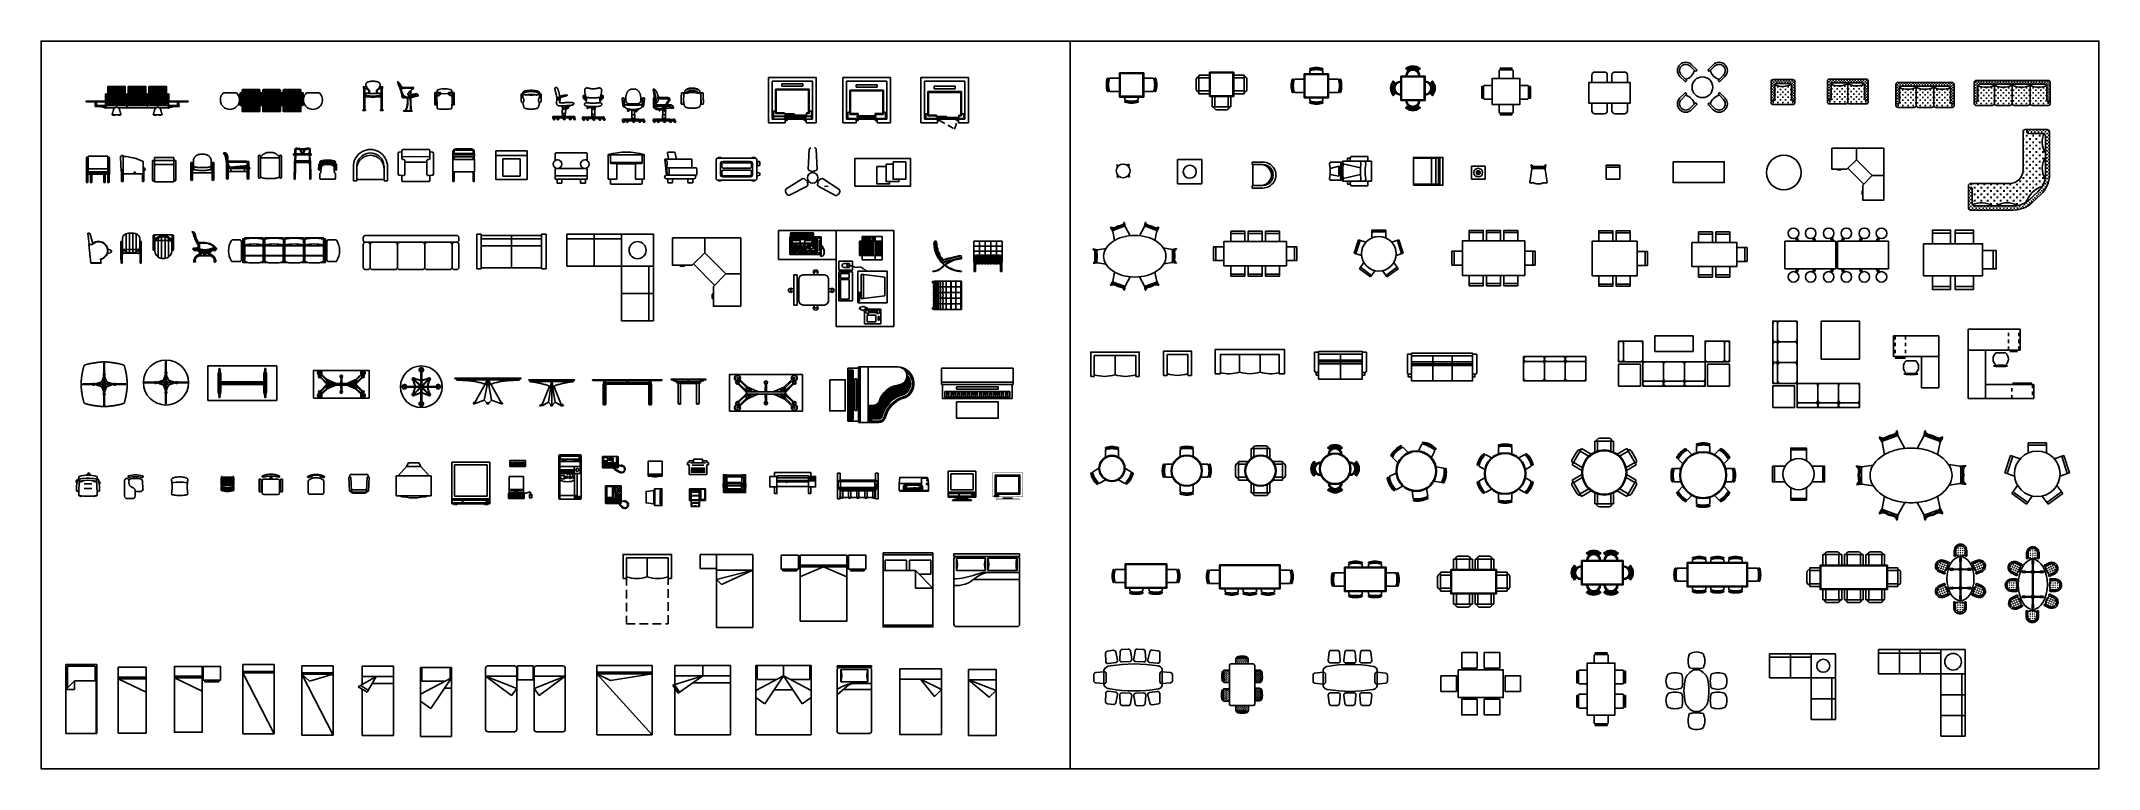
# Model space of a CAD drawing. Header units: millimetres. Extents: x 2198.5 to 2287.8, y 1208.8 to 1298.1.
# Drawn here: x 2200.5 to 2259.9, y 1208.8 to 1229.8 of the extents above; entities that cross this region are included whole.
import ezdxf

# ---------------------------------------------------------------- set-up
doc = ezdxf.new("R2010")
doc.units = ezdxf.units.MM
for name, pattern in [('0', [0]), ('DASHED', [0.75, 0.5, -0.25]), ('HIDDEN', [0.375, 0.25, -0.125])]:
    doc.linetypes.add(name, pattern=pattern)
for name, color, linetype in [('03', 7, 'Continuous'), ('0SGRENZE', 7, 'Continuous'), ('10-ASCENSOR', 7, 'Continuous'), ('10-EQUI-COCI', 7, 'Continuous'), ('10-MUEBLES', 7, 'Continuous'), ('20', 10, 'Continuous'), ('20D', 12, 'DASHED'), ('20H', 9, 'Continuous'), ('AUXILIAR01', 255, 'Continuous'), ('BASE01', 7, 'Continuous'), ('CAPA1', 1, 'Continuous'), ('FURN', 7, 'Continuous'), ('HATCH-F', 7, 'Continuous'), ('MESA', 4, 'Continuous'), ('PERFILES', 7, 'Continuous')]:
    doc.layers.add(name, color=color, linetype=linetype)
doc.styles.get("Standard").update_dxf_attribs({"font": 'arial.ttf'})

# ---------------------------------------------------------------- blocks, each defined once
blk = doc.blocks.new('132')
for p, q in [((-0.813, -358.395), (-0.813, -358.408)), ((-0.811, -358.393), (0.187, -358.393)), ((-0.811, -358.41), (0.187, -358.41)), ((-0.485, -358.417), (-0.51, -358.528)), ((-0.51, -358.528), (-0.476, -358.478)), ((-0.51, -358.528), (-0.51, -359.106)), ((-0.493, -358.41), (-0.493, -358.417)), ((-0.493, -358.417), (-0.453, -358.417)), ((-0.491, -358.443), (-0.456, -358.443)), ((-0.485, -358.421), (-0.461, -358.421)), ((-0.476, -358.443), (-0.476, -359.084)), ((-0.476, -358.542), (-0.47, -358.542)), ((-0.47, -358.443), (-0.47, -359.084)), ((-0.437, -358.528), (-0.47, -358.478)), ((-0.437, -358.528), (-0.462, -358.417)), ((-0.453, -358.41), (-0.453, -358.417)), ((-0.449, -358.474), (0.187, -358.474)), ((-0.439, -358.516), (0.187, -358.516)), ((-0.437, -358.528), (-0.437, -359.106)), ((0.16, -358.41), (0.16, -358.41)), ((0.16, -358.41), (0.16, -358.414)), ((0.16, -358.414), (0.187, -358.414)), ((0.169, -358.43), (0.169, -358.474)), ((0.181, -358.437), (0.181, -358.474)), ((1.185, -358.393), (0.187, -358.393)), ((1.185, -358.41), (0.187, -358.41)), ((0.214, -358.414), (0.187, -358.414)), ((0.822, -358.474), (0.187, -358.474)), ((0.813, -358.516), (0.187, -358.516)), ((0.193, -358.437), (0.193, -358.474)), ((0.205, -358.43), (0.205, -358.474)), ((0.214, -358.41), (0.214, -358.414)), ((0.81, -358.528), (0.835, -358.417)), ((0.81, -358.528), (0.844, -358.478)), ((0.81, -358.528), (0.81, -359.106)), ((0.827, -358.41), (0.827, -358.417)), ((0.867, -358.417), (0.827, -358.417)), ((0.864, -358.443), (0.829, -358.443)), ((0.859, -358.421), (0.835, -358.421)), ((0.844, -358.443), (0.844, -359.084)), ((0.85, -358.542), (0.844, -358.542)), ((0.85, -358.443), (0.85, -359.084)), ((0.883, -358.528), (0.85, -358.478)), ((0.858, -358.417), (0.883, -358.528)), ((0.867, -358.41), (0.867, -358.417)), ((0.883, -358.528), (0.883, -359.106)), ((1.187, -358.395), (1.187, -358.408)), ((-0.51, -359.094), (-0.502, -359.094)), ((-0.51, -359.106), (-0.5, -359.106)), ((-0.476, -359.084), (-0.502, -359.094)), ((-0.476, -359.097), (-0.5, -359.106)), ((-0.447, -359.106), (-0.5, -359.106)), ((-0.5, -359.106), (-0.5, -359.113)), ((-0.447, -359.113), (-0.5, -359.113)), ((-0.47, -359.027), (-0.476, -359.027)), ((-0.47, -359.036), (-0.476, -359.036)), ((-0.47, -359.084), (-0.476, -359.084)), ((-0.47, -359.097), (-0.476, -359.097)), ((-0.47, -359.084), (-0.445, -359.094)), ((-0.47, -359.097), (-0.447, -359.106)), ((-0.447, -359.106), (-0.447, -359.113)), ((-0.437, -359.106), (-0.447, -359.106)), ((-0.437, -359.094), (-0.445, -359.094)), ((0.81, -359.094), (0.818, -359.094)), ((0.81, -359.106), (0.82, -359.106)), ((0.844, -359.084), (0.818, -359.094)), ((0.844, -359.097), (0.82, -359.106)), ((0.82, -359.106), (0.873, -359.106)), ((0.82, -359.106), (0.82, -359.113)), ((0.82, -359.113), (0.873, -359.113)), ((0.844, -359.027), (0.85, -359.027)), ((0.844, -359.036), (0.85, -359.036)), ((0.844, -359.084), (0.85, -359.084)), ((0.844, -359.097), (0.85, -359.097)), ((0.85, -359.084), (0.875, -359.094)), ((0.85, -359.097), (0.873, -359.106)), ((0.883, -359.106), (0.873, -359.106)), ((0.873, -359.106), (0.873, -359.113)), ((0.883, -359.094), (0.875, -359.094))]:
    blk.add_line(p, q)
for centre, radius, start, end in [((-0.811, -358.395), 0.002, 90, 180), ((-0.811, -358.408), 0.002, 180, 270), ((0.187, -358.41), 0.027, 188.51962, 257.16106), ((0.187, -358.41), 0.015, 195.46601, 344.53399), ((0.187, -358.41), 0.027, 282.84024, 351.48038), ((1.185, -358.395), 0.002, 0, 90), ((1.185, -358.408), 0.002, 270, 0)]:
    blk.add_arc(centre, radius, start, end)
blk = doc.blocks.new('131')
for p, q in [((1.457, -358.376), (1.457, -358.391)), ((1.459, -358.374), (1.957, -358.374)), ((1.459, -358.393), (1.957, -358.393)), ((1.509, -358.397), (1.509, -358.393)), ((1.519, -358.397), (1.509, -358.397)), ((1.509, -358.397), (1.565, -358.397)), ((1.509, -358.401), (1.52, -358.401)), ((1.554, -358.401), (1.571, -358.401)), ((1.555, -358.397), (1.565, -358.397)), ((1.657, -358.522), (1.562, -358.42)), ((1.565, -358.397), (1.565, -358.393)), ((1.727, -358.508), (1.565, -358.409)), ((1.727, -358.497), (1.571, -358.401)), ((1.657, -358.465), (1.657, -359.078)), ((1.659, -358.455), (1.957, -358.455)), ((1.727, -358.497), (1.727, -359.086)), ((1.727, -358.497), (1.957, -358.497)), ((1.939, -358.393), (1.939, -358.455)), ((1.939, -358.417), (1.951, -358.417)), ((1.951, -358.411), (1.951, -358.455)), ((1.951, -358.411), (1.963, -358.411)), ((2.455, -358.374), (1.957, -358.374)), ((2.455, -358.393), (1.957, -358.393)), ((2.255, -358.455), (1.957, -358.455)), ((2.187, -358.497), (1.957, -358.497)), ((1.963, -358.411), (1.963, -358.455)), ((1.963, -358.417), (1.975, -358.417)), ((1.975, -358.393), (1.975, -358.455)), ((2.187, -358.497), (2.342, -358.401)), ((2.187, -358.508), (2.349, -358.409)), ((2.187, -358.497), (2.187, -359.086)), ((2.257, -358.522), (2.351, -358.42)), ((2.257, -358.465), (2.257, -359.078)), ((2.36, -358.401), (2.342, -358.401)), ((2.349, -358.397), (2.349, -358.393)), ((2.405, -358.397), (2.349, -358.397)), ((2.359, -358.397), (2.349, -358.397)), ((2.405, -358.401), (2.394, -358.401)), ((2.395, -358.397), (2.405, -358.397)), ((2.405, -358.397), (2.405, -358.393)), ((2.457, -358.376), (2.457, -358.391)), ((1.657, -359.065), (1.681, -359.074)), ((1.657, -359.078), (1.679, -359.086)), ((1.679, -359.086), (1.727, -359.086)), ((1.681, -359.074), (1.727, -359.074)), ((1.684, -359.086), (1.684, -359.094)), ((1.684, -359.094), (1.724, -359.094)), ((1.724, -359.086), (1.724, -359.094)), ((2.233, -359.074), (2.187, -359.074)), ((2.235, -359.086), (2.187, -359.086)), ((2.19, -359.086), (2.19, -359.094)), ((2.23, -359.094), (2.19, -359.094)), ((2.23, -359.086), (2.23, -359.094)), ((2.257, -359.065), (2.233, -359.074)), ((2.257, -359.078), (2.235, -359.086))]:
    blk.add_line(p, q)
for centre, radius, start, end in [((1.459, -358.376), 0.002, 90, 180), ((1.459, -358.391), 0.002, 180, 270), ((1.537, -358.396), 0.028, 191.19285, 302.94611), ((1.537, -358.396), 0.018, 184.57303, 355.42697), ((1.537, -358.396), 0.028, 302.94611, 329.20116), ((1.556, -358.426), 0.008, 43, 122.94611), ((1.563, -358.412), 0.003, 58.43101, 149.20116), ((1.56, -358.412), 0.005, 59.03624, 60.36507), ((2.35, -358.412), 0.003, 30.79884, 121.56899), ((2.354, -358.412), 0.005, 119.63493, 120.96376), ((2.357, -358.426), 0.008, 57.05389, 137), ((2.377, -358.396), 0.028, 210.79884, 237.05389), ((2.377, -358.396), 0.018, 184.57303, 355.42697), ((2.377, -358.396), 0.028, 237.05389, 348.80715), ((2.455, -358.376), 0.002, 0, 90), ((2.455, -358.391), 0.002, 270, 0)]:
    blk.add_arc(centre, radius, start, end)
blk = doc.blocks.new('111')
for p, q in [((-1.102, -355.181), (-0.104, -355.181)), ((-1.102, -355.181), (-1.102, -356.181)), ((0.894, -355.181), (-0.104, -355.181)), ((0.894, -355.181), (0.894, -356.181)), ((-0.801, -355.422), (-0.775, -355.303)), ((-0.801, -355.422), (-0.801, -355.681)), ((-0.801, -355.939), (-0.801, -355.681)), ((-0.776, -355.263), (-0.78, -355.3)), ((-0.778, -355.303), (-0.764, -355.303)), ((-0.764, -355.261), (-0.774, -355.261)), ((-0.767, -355.381), (-0.767, -355.681)), ((-0.761, -355.381), (-0.767, -355.381)), ((-0.761, -355.434), (-0.767, -355.434)), ((-0.767, -355.981), (-0.767, -355.681)), ((-0.764, -355.261), (-0.754, -355.261)), ((-0.75, -355.303), (-0.764, -355.303)), ((-0.761, -355.381), (-0.761, -355.681)), ((-0.131, -355.678), (-0.761, -355.678)), ((-0.761, -355.981), (-0.761, -355.681)), ((-0.131, -355.684), (-0.761, -355.684)), ((-0.728, -355.422), (-0.753, -355.303)), ((-0.752, -355.263), (-0.748, -355.3)), ((-0.728, -355.422), (-0.728, -355.644)), ((-0.104, -355.644), (-0.728, -355.644)), ((-0.104, -355.717), (-0.728, -355.717)), ((-0.728, -355.717), (-0.728, -355.939)), ((-0.104, -355.666), (-0.131, -355.666)), ((-0.131, -355.666), (-0.131, -355.696)), ((-0.104, -355.696), (-0.131, -355.696)), ((-0.104, -355.644), (0.519, -355.644)), ((-0.104, -355.666), (-0.077, -355.666)), ((-0.104, -355.696), (-0.077, -355.696)), ((-0.104, -355.717), (0.519, -355.717)), ((-0.077, -355.666), (-0.077, -355.696)), ((-0.077, -355.678), (0.553, -355.678)), ((-0.077, -355.684), (0.553, -355.684)), ((0.519, -355.422), (0.545, -355.303)), ((0.519, -355.422), (0.519, -355.644)), ((0.519, -355.717), (0.519, -355.939)), ((0.544, -355.263), (0.54, -355.3)), ((0.542, -355.303), (0.556, -355.303)), ((0.556, -355.261), (0.546, -355.261)), ((0.553, -355.381), (0.559, -355.381)), ((0.553, -355.381), (0.553, -355.681)), ((0.553, -355.434), (0.559, -355.434)), ((0.553, -355.981), (0.553, -355.681)), ((0.556, -355.261), (0.566, -355.261)), ((0.57, -355.303), (0.556, -355.303)), ((0.559, -355.381), (0.559, -355.681)), ((0.559, -355.981), (0.559, -355.681)), ((0.592, -355.422), (0.567, -355.303)), ((0.568, -355.263), (0.572, -355.3)), ((0.592, -355.422), (0.592, -355.681)), ((0.592, -355.939), (0.592, -355.681)), ((-1.102, -356.181), (-0.104, -356.181)), ((-0.801, -355.939), (-0.775, -356.059)), ((-0.776, -356.099), (-0.78, -356.062)), ((-0.778, -356.059), (-0.764, -356.059)), ((-0.764, -356.101), (-0.774, -356.101)), ((-0.761, -355.928), (-0.767, -355.928)), ((-0.761, -355.981), (-0.767, -355.981)), ((-0.75, -356.059), (-0.764, -356.059)), ((-0.764, -356.101), (-0.754, -356.101)), ((-0.728, -355.939), (-0.753, -356.059)), ((-0.752, -356.099), (-0.748, -356.062)), ((0.894, -356.181), (-0.104, -356.181)), ((0.519, -355.939), (0.545, -356.059)), ((0.544, -356.099), (0.54, -356.062)), ((0.542, -356.059), (0.556, -356.059)), ((0.556, -356.101), (0.546, -356.101)), ((0.553, -355.928), (0.559, -355.928)), ((0.553, -355.981), (0.559, -355.981)), ((0.57, -356.059), (0.556, -356.059)), ((0.556, -356.101), (0.566, -356.101)), ((0.592, -355.939), (0.567, -356.059)), ((0.568, -356.099), (0.572, -356.062))]:
    blk.add_line(p, q)
for centre, radius, start, end in [((-0.731, -355.444), 0.0726, 119.52142, 162.64755), ((-0.778, -355.301), 0.002, 174.17076, 270), ((-0.774, -355.263), 0.002, 90, 174.17076), ((-0.797, -355.444), 0.0726, 17.35245, 60.47858), ((-0.68, -355.726), 0.0945, 120.48975, 149.51025), ((-0.68, -355.636), 0.0945, 210.48975, 239.51025), ((-0.754, -355.263), 0.002, 5.82924, 90), ((-0.75, -355.301), 0.002, 270, 5.82924), ((0.589, -355.444), 0.0726, 119.52142, 162.64755), ((0.471, -355.726), 0.0945, 30.48975, 59.51025), ((0.471, -355.636), 0.0945, 300.48975, 329.51025), ((0.542, -355.301), 0.002, 174.17076, 270), ((0.546, -355.263), 0.002, 90, 174.17076), ((0.523, -355.444), 0.0726, 17.35245, 60.47858), ((0.566, -355.263), 0.002, 5.82924, 90), ((0.57, -355.301), 0.002, 270, 5.82924), ((-0.731, -355.918), 0.0726, 197.35245, 240.47858), ((-0.778, -356.061), 0.002, 90, 185.82924), ((-0.774, -356.099), 0.002, 185.82924, 270), ((-0.797, -355.918), 0.0726, 299.52142, 342.64755), ((-0.754, -356.099), 0.002, 270, 354.17076), ((-0.75, -356.061), 0.002, 354.17076, 90), ((0.589, -355.918), 0.0726, 197.35245, 240.47858), ((0.542, -356.061), 0.002, 90, 185.82924), ((0.546, -356.099), 0.002, 185.82924, 270), ((0.523, -355.918), 0.0726, 299.52142, 342.64755), ((0.566, -356.099), 0.002, 270, 354.17076), ((0.57, -356.061), 0.002, 354.17076, 90)]:
    blk.add_arc(centre, radius, start, end)
blk = doc.blocks.new('134')
at = {"layer": 'PERFILES', "linetype": 'Continuous'}
for p, q in [((-2.603, -358.421), (-2.612, -358.436)), ((-1.996, -359.116), (-1.996, -358.588)), ((-1.936, -358.575), (-1.97, -358.588)), ((-1.903, -358.563), (-1.936, -358.575)), ((-1.871, -358.552), (-1.903, -358.563)), ((-1.84, -358.542), (-1.871, -358.552)), ((-1.809, -358.533), (-1.84, -358.542)), ((-1.78, -358.524), (-1.809, -358.533)), ((-1.751, -358.516), (-1.78, -358.524)), ((-1.724, -358.509), (-1.751, -358.516)), ((-1.698, -358.502), (-1.724, -358.509)), ((-1.673, -358.496), (-1.698, -358.502)), ((-1.65, -358.491), (-1.673, -358.496)), ((-1.627, -358.486), (-1.65, -358.491)), ((-1.604, -358.481), (-1.627, -358.486)), ((-1.582, -358.477), (-1.604, -358.481)), ((-1.56, -358.473), (-1.582, -358.477)), ((-1.537, -358.469), (-1.56, -358.473)), ((-1.515, -358.465), (-1.537, -358.469)), ((-1.492, -358.461), (-1.515, -358.465)), ((-1.47, -358.458), (-1.492, -358.461)), ((-1.447, -358.455), (-1.47, -358.458)), ((-1.425, -358.452), (-1.447, -358.455)), ((-1.403, -358.449), (-1.425, -358.452)), ((-1.382, -358.447), (-1.403, -358.449)), ((-1.388, -358.421), (-1.38, -358.436)), ((-1.362, -358.445), (-1.382, -358.447)), ((-2.028, -359.14), (-2.007, -359.14)), ((-2.017, -359.133), (-2.017, -359.141)), ((-2.017, -359.133), (-1.996, -359.133)), ((-1.986, -359.14), (-2.007, -359.14)), ((-2.007, -359.14), (-2.007, -359.14)), ((-2.007, -359.14), (-2.007, -359.14)), ((-1.975, -359.133), (-1.996, -359.133)), ((-1.996, -359.133), (-1.996, -359.133)), ((-1.996, -359.133), (-1.996, -359.133)), ((-1.975, -359.133), (-1.975, -359.141))]:
    blk.add_line(p, q, dxfattribs=at)
for points in [[(-1.996, -358.392), (-2.651, -358.392), (-2.651, -358.407), (-1.996, -358.407)], [(-2.63, -358.407), (-2.63, -358.445)], [(-2.63, -358.413), (-2.603, -358.413)], [(-2.63, -358.445), (-2.609, -358.447), (-2.588, -358.449), (-2.566, -358.452), (-2.544, -358.455), (-2.522, -358.458), (-2.499, -358.461), (-2.477, -358.465), (-2.454, -358.469), (-2.432, -358.473), (-2.41, -358.477), (-2.387, -358.481), (-2.365, -358.486), (-2.342, -358.491), (-2.318, -358.496), (-2.293, -358.502), (-2.267, -358.509), (-2.24, -358.516), (-2.212, -358.524), (-2.182, -358.533), (-2.152, -358.542), (-2.12, -358.552), (-2.088, -358.563), (-2.055, -358.575), (-2.021, -358.588)], [(-2.603, -358.407), (-2.603, -358.421)], [(-2.603, -358.421), (-1.996, -358.421)], [(-2.505, -358.441), (-1.996, -358.441)], [(-2.055, -358.575), (-2.271, -359.108)], [(-2.092, -359.036), (-2.021, -358.588)], [(-2.021, -358.588), (-2.013, -358.407)], [(-2.021, -358.588), (-1.996, -358.588)], [(-1.996, -358.392), (-1.34, -358.392), (-1.34, -358.407), (-1.996, -358.407)], [(-1.388, -358.421), (-1.996, -358.421)], [(-1.486, -358.441), (-1.996, -358.441)], [(-1.97, -358.588), (-1.996, -358.588)], [(-1.97, -358.588), (-1.979, -358.407)], [(-1.899, -359.036), (-1.97, -358.588)], [(-1.936, -358.575), (-1.721, -359.108)], [(-1.388, -358.407), (-1.388, -358.421)], [(-1.362, -358.413), (-1.388, -358.413)], [(-1.362, -358.407), (-1.362, -358.445)], [(-2.346, -359.14), (-2.287, -359.14)], [(-2.262, -359.109), (-2.28, -359.108), (-2.294, -359.108), (-2.304, -359.109), (-2.312, -359.11), (-2.317, -359.112), (-2.321, -359.113), (-2.323, -359.115), (-2.325, -359.117), (-2.327, -359.119), (-2.328, -359.121), (-2.329, -359.123), (-2.33, -359.125), (-2.331, -359.128), (-2.332, -359.132), (-2.333, -359.136), (-2.335, -359.14)], [(-2.313, -359.14), (-2.313, -359.139), (-2.312, -359.137), (-2.312, -359.136), (-2.311, -359.135), (-2.311, -359.134), (-2.31, -359.133), (-2.31, -359.132), (-2.31, -359.132), (-2.309, -359.131), (-2.309, -359.13), (-2.308, -359.13), (-2.308, -359.129), (-2.307, -359.128), (-2.307, -359.128), (-2.306, -359.127), (-2.305, -359.126), (-2.304, -359.126), (-2.303, -359.125), (-2.301, -359.124), (-2.297, -359.124), (-2.293, -359.123), (-2.286, -359.122), (-2.277, -359.122), (-2.265, -359.121)], [(-2.275, -359.14), (-2.092, -359.036), (-2.01, -359.121)], [(-1.716, -359.14), (-1.899, -359.036), (-1.981, -359.121)], [(-1.729, -359.109), (-1.711, -359.108), (-1.698, -359.108), (-1.687, -359.109), (-1.679, -359.11), (-1.674, -359.112), (-1.67, -359.113), (-1.668, -359.115), (-1.666, -359.117), (-1.665, -359.119), (-1.663, -359.121), (-1.662, -359.123), (-1.661, -359.125), (-1.66, -359.128), (-1.659, -359.132), (-1.658, -359.136), (-1.657, -359.14)], [(-1.668, -359.14), (-1.727, -359.14)], [(-1.678, -359.14), (-1.679, -359.139), (-1.679, -359.137), (-1.68, -359.136), (-1.68, -359.135), (-1.681, -359.134), (-1.681, -359.133), (-1.681, -359.132), (-1.682, -359.132), (-1.682, -359.131), (-1.682, -359.13), (-1.683, -359.13), (-1.683, -359.129), (-1.684, -359.128), (-1.684, -359.128), (-1.685, -359.127), (-1.686, -359.126), (-1.687, -359.126), (-1.688, -359.125), (-1.691, -359.124), (-1.694, -359.124), (-1.699, -359.123), (-1.706, -359.122), (-1.714, -359.122), (-1.726, -359.121)]]:
    blk.add_lwpolyline(points, dxfattribs=at)
for centre, start, end in [((-1.997, -359.135), 86.53719, 172.43855), ((-1.994, -359.135), 7.56145, 93.46281), ((-1.997, -359.135), 86.53719, 86.61478), ((-1.995, -359.135), 93.38522, 93.46281)]:
    blk.add_arc(centre, 0.0198, start, end, dxfattribs=at)
blk = doc.blocks.new('112')
at = {"layer": 'PERFILES', "linetype": 'Continuous'}
for p, q in [((-2.32, -355.653), (-2.32, -355.065)), ((-2.3, -355.653), (-2.3, -355.065)), ((-2.323, -355.655), (-2.919, -355.655)), ((-2.323, -355.676), (-2.919, -355.676)), ((-2.381, -355.595), (-2.322, -355.654)), ((-2.381, -355.737), (-2.322, -355.678)), ((-2.32, -355.679), (-2.32, -356.267)), ((-2.3, -355.679), (-2.3, -356.267)), ((-2.238, -355.595), (-2.298, -355.654)), ((-2.238, -355.737), (-2.298, -355.678)), ((-2.297, -355.655), (-1.701, -355.655)), ((-2.297, -355.676), (-1.701, -355.676))]:
    blk.add_line(p, q, dxfattribs=at)
for points in [[(-2.563, -355.655), (-2.577, -355.652), (-2.588, -355.648), (-2.598, -355.646), (-2.605, -355.644), (-2.611, -355.643), (-2.616, -355.642), (-2.62, -355.642), (-2.624, -355.642), (-2.627, -355.642), (-2.63, -355.643), (-2.633, -355.644), (-2.636, -355.645), (-2.638, -355.647), (-2.641, -355.649), (-2.643, -355.652), (-2.645, -355.655)], [(-2.563, -355.676), (-2.577, -355.68), (-2.588, -355.683), (-2.598, -355.686), (-2.605, -355.688), (-2.611, -355.689), (-2.616, -355.69), (-2.62, -355.69), (-2.624, -355.69), (-2.627, -355.69), (-2.63, -355.689), (-2.633, -355.688), (-2.636, -355.687), (-2.638, -355.685), (-2.641, -355.682), (-2.643, -355.68), (-2.645, -355.676)], [(-2.32, -355.435), (-2.381, -355.595), (-2.563, -355.655)], [(-2.32, -355.897), (-2.381, -355.737), (-2.563, -355.676)], [(-2.32, -355.435), (-2.324, -355.421), (-2.327, -355.409), (-2.33, -355.4), (-2.332, -355.392), (-2.333, -355.386), (-2.334, -355.382), (-2.334, -355.378), (-2.334, -355.374), (-2.334, -355.371), (-2.333, -355.368), (-2.332, -355.365), (-2.331, -355.362), (-2.329, -355.36), (-2.326, -355.357), (-2.324, -355.355), (-2.32, -355.352)], [(-2.3, -355.435), (-2.296, -355.421), (-2.293, -355.409), (-2.29, -355.4), (-2.288, -355.392), (-2.287, -355.386), (-2.286, -355.382), (-2.286, -355.378), (-2.286, -355.374), (-2.286, -355.371), (-2.287, -355.368), (-2.288, -355.365), (-2.289, -355.362), (-2.291, -355.36), (-2.293, -355.357), (-2.296, -355.355), (-2.3, -355.352)], [(-2.3, -355.435), (-2.238, -355.595), (-2.057, -355.655)], [(-2.3, -355.897), (-2.238, -355.737), (-2.057, -355.676)], [(-2.057, -355.655), (-2.043, -355.652), (-2.031, -355.648), (-2.022, -355.646), (-2.014, -355.644), (-2.008, -355.643), (-2.004, -355.642), (-2, -355.642), (-1.996, -355.642), (-1.993, -355.642), (-1.99, -355.643), (-1.987, -355.644), (-1.984, -355.645), (-1.982, -355.647), (-1.979, -355.649), (-1.977, -355.652), (-1.974, -355.655)], [(-2.057, -355.676), (-2.043, -355.68), (-2.031, -355.683), (-2.022, -355.686), (-2.014, -355.688), (-2.008, -355.689), (-2.004, -355.69), (-2, -355.69), (-1.996, -355.69), (-1.993, -355.69), (-1.99, -355.689), (-1.987, -355.688), (-1.984, -355.687), (-1.982, -355.685), (-1.979, -355.682), (-1.977, -355.68), (-1.974, -355.676)], [(-2.32, -355.897), (-2.324, -355.911), (-2.327, -355.922), (-2.33, -355.932), (-2.332, -355.939), (-2.333, -355.945), (-2.334, -355.95), (-2.334, -355.954), (-2.334, -355.958), (-2.334, -355.961), (-2.333, -355.964), (-2.332, -355.967), (-2.331, -355.969), (-2.329, -355.972), (-2.326, -355.975), (-2.324, -355.977), (-2.32, -355.979)], [(-2.3, -355.897), (-2.296, -355.911), (-2.293, -355.922), (-2.29, -355.932), (-2.288, -355.939), (-2.287, -355.945), (-2.286, -355.95), (-2.286, -355.954), (-2.286, -355.958), (-2.286, -355.961), (-2.287, -355.964), (-2.288, -355.967), (-2.289, -355.969), (-2.291, -355.972), (-2.293, -355.975), (-2.296, -355.977), (-2.3, -355.979)]]:
    blk.add_lwpolyline(points, dxfattribs=at)
for centre in [(-2.923, -355.666), (-1.697, -355.666)]:
    blk.add_circle(centre, 0.0112, dxfattribs=at)
for centre, radius, start, end in [((-2.31, -355.666), 0.65, 90, 180), ((-2.31, -355.061), 0.0112, 90, 270), ((-2.31, -355.666), 0.65, 0, 90), ((-2.31, -355.061), 0.0112, 270, 90), ((-2.31, -355.666), 0.65, 180, 270), ((-2.31, -355.666), 0.0168, 90, 270), ((-2.31, -355.666), 0.0168, 270, 90), ((-2.31, -355.666), 0.65, 270, 0), ((-2.31, -356.271), 0.0112, 90, 270), ((-2.31, -356.271), 0.0112, 270, 90)]:
    blk.add_arc(centre, radius, start, end, dxfattribs=at)
blk = doc.blocks.new('113')
at = {"layer": 'PERFILES', "color": 7, "linetype": 'Continuous'}
for p, q in [((-4.105, -355.701), (-4.105, -355.113)), ((-4.084, -355.701), (-4.084, -355.113)), ((-4.107, -355.703), (-4.703, -355.703)), ((-4.107, -355.724), (-4.703, -355.724)), ((-4.166, -355.643), (-4.106, -355.702)), ((-4.166, -355.785), (-4.106, -355.726)), ((-4.105, -355.727), (-4.105, -356.315)), ((-4.084, -355.727), (-4.084, -356.315)), ((-4.023, -355.643), (-4.082, -355.702)), ((-4.023, -355.785), (-4.082, -355.726)), ((-4.081, -355.703), (-3.485, -355.703)), ((-4.081, -355.724), (-3.485, -355.724))]:
    blk.add_line(p, q, dxfattribs=at)
at = {"layer": 'PERFILES', "linetype": 'Continuous'}
for points in [[(-4.094, -355.07), (-4.109, -355.07), (-4.126, -355.07), (-4.144, -355.071), (-4.162, -355.072), (-4.181, -355.073), (-4.2, -355.075), (-4.22, -355.077), (-4.241, -355.079), (-4.262, -355.081), (-4.283, -355.084), (-4.303, -355.086), (-4.324, -355.089), (-4.344, -355.092), (-4.364, -355.095), (-4.383, -355.098), (-4.402, -355.101), (-4.42, -355.104), (-4.437, -355.107), (-4.455, -355.11), (-4.471, -355.113), (-4.488, -355.116), (-4.503, -355.119), (-4.518, -355.123), (-4.532, -355.126), (-4.546, -355.129), (-4.559, -355.132), (-4.571, -355.135), (-4.582, -355.138), (-4.592, -355.141), (-4.601, -355.143), (-4.61, -355.145), (-4.618, -355.148), (-4.625, -355.15), (-4.631, -355.152), (-4.636, -355.153), (-4.641, -355.155), (-4.646, -355.156), (-4.649, -355.158), (-4.652, -355.159), (-4.655, -355.16), (-4.657, -355.161), (-4.66, -355.162), (-4.661, -355.163), (-4.663, -355.164), (-4.665, -355.166), (-4.666, -355.167), (-4.668, -355.169), (-4.669, -355.17), (-4.671, -355.172), (-4.672, -355.174), (-4.673, -355.175), (-4.674, -355.177), (-4.675, -355.179), (-4.676, -355.182), (-4.678, -355.184), (-4.679, -355.188), (-4.681, -355.193), (-4.682, -355.2), (-4.685, -355.209), (-4.688, -355.219), (-4.691, -355.232), (-4.695, -355.247), (-4.699, -355.264), (-4.704, -355.282), (-4.708, -355.302), (-4.713, -355.322), (-4.718, -355.342), (-4.722, -355.363), (-4.726, -355.384), (-4.73, -355.405), (-4.734, -355.425), (-4.737, -355.446), (-4.74, -355.467), (-4.743, -355.488), (-4.746, -355.51), (-4.748, -355.532), (-4.751, -355.555), (-4.753, -355.579), (-4.754, -355.605), (-4.756, -355.631), (-4.757, -355.66), (-4.758, -355.69), (-4.759, -355.714)], [(-4.094, -356.358), (-4.109, -356.358), (-4.126, -356.357), (-4.144, -356.357), (-4.162, -356.355), (-4.181, -356.354), (-4.2, -356.353), (-4.22, -356.351), (-4.241, -356.349), (-4.262, -356.346), (-4.283, -356.344), (-4.303, -356.341), (-4.324, -356.339), (-4.344, -356.336), (-4.364, -356.333), (-4.383, -356.33), (-4.402, -356.327), (-4.42, -356.324), (-4.437, -356.321), (-4.455, -356.318), (-4.471, -356.315), (-4.488, -356.311), (-4.503, -356.308), (-4.518, -356.305), (-4.532, -356.302), (-4.546, -356.299), (-4.559, -356.296), (-4.571, -356.293), (-4.582, -356.29), (-4.592, -356.287), (-4.601, -356.285), (-4.61, -356.282), (-4.618, -356.28), (-4.625, -356.278), (-4.631, -356.276), (-4.636, -356.274), (-4.641, -356.273), (-4.646, -356.271), (-4.649, -356.27), (-4.652, -356.269), (-4.655, -356.268), (-4.657, -356.267), (-4.66, -356.266), (-4.661, -356.264), (-4.663, -356.263), (-4.665, -356.262), (-4.666, -356.261), (-4.668, -356.259), (-4.669, -356.257), (-4.671, -356.256), (-4.672, -356.254), (-4.673, -356.252), (-4.674, -356.25), (-4.675, -356.248), (-4.676, -356.246), (-4.678, -356.243), (-4.679, -356.239), (-4.681, -356.234), (-4.682, -356.228), (-4.685, -356.219), (-4.688, -356.208), (-4.691, -356.196), (-4.695, -356.18), (-4.699, -356.164), (-4.704, -356.145), (-4.708, -356.126), (-4.713, -356.106), (-4.718, -356.085), (-4.722, -356.064), (-4.726, -356.044), (-4.73, -356.023), (-4.734, -356.002), (-4.737, -355.982), (-4.74, -355.961), (-4.743, -355.939), (-4.746, -355.918), (-4.748, -355.895), (-4.751, -355.872), (-4.753, -355.848), (-4.754, -355.823), (-4.756, -355.796), (-4.757, -355.768), (-4.758, -355.737), (-4.759, -355.714)]]:
    blk.add_lwpolyline(points, dxfattribs=at)
at = {"layer": 'PERFILES', "color": 7, "linetype": 'Continuous'}
for points in [[(-4.094, -355.07), (-4.08, -355.07), (-4.062, -355.07), (-4.045, -355.071), (-4.027, -355.072), (-4.008, -355.073), (-3.988, -355.075), (-3.968, -355.077), (-3.948, -355.079), (-3.927, -355.081), (-3.906, -355.084), (-3.885, -355.086), (-3.865, -355.089), (-3.844, -355.092), (-3.825, -355.095), (-3.806, -355.098), (-3.787, -355.101), (-3.769, -355.104), (-3.751, -355.107), (-3.734, -355.11), (-3.717, -355.113), (-3.701, -355.116), (-3.685, -355.119), (-3.671, -355.123), (-3.656, -355.126), (-3.643, -355.129), (-3.63, -355.132), (-3.618, -355.135), (-3.607, -355.138), (-3.596, -355.141), (-3.587, -355.143), (-3.579, -355.145), (-3.571, -355.148), (-3.564, -355.15), (-3.558, -355.152), (-3.552, -355.153), (-3.547, -355.155), (-3.543, -355.156), (-3.539, -355.158), (-3.536, -355.159), (-3.533, -355.16), (-3.531, -355.161), (-3.529, -355.162), (-3.527, -355.163), (-3.525, -355.164), (-3.524, -355.166), (-3.522, -355.167), (-3.521, -355.169), (-3.519, -355.17), (-3.518, -355.172), (-3.517, -355.174), (-3.516, -355.175), (-3.514, -355.177), (-3.513, -355.179), (-3.512, -355.182), (-3.511, -355.184), (-3.51, -355.188), (-3.508, -355.193), (-3.506, -355.2), (-3.504, -355.209), (-3.501, -355.219), (-3.497, -355.232), (-3.494, -355.247), (-3.489, -355.264), (-3.485, -355.282), (-3.48, -355.302), (-3.475, -355.322), (-3.471, -355.342), (-3.466, -355.363), (-3.462, -355.384), (-3.458, -355.405), (-3.455, -355.425), (-3.451, -355.446), (-3.448, -355.467), (-3.445, -355.488), (-3.443, -355.51), (-3.44, -355.532), (-3.438, -355.555), (-3.436, -355.579), (-3.434, -355.605), (-3.433, -355.631), (-3.431, -355.66), (-3.43, -355.69), (-3.43, -355.714)], [(-4.347, -355.703), (-4.361, -355.7), (-4.373, -355.696), (-4.382, -355.694), (-4.39, -355.692), (-4.396, -355.691), (-4.401, -355.69), (-4.405, -355.69), (-4.408, -355.689), (-4.411, -355.69), (-4.414, -355.69), (-4.417, -355.692), (-4.42, -355.693), (-4.423, -355.695), (-4.425, -355.697), (-4.427, -355.7), (-4.43, -355.703)], [(-4.347, -355.724), (-4.361, -355.728), (-4.373, -355.731), (-4.382, -355.734), (-4.39, -355.736), (-4.396, -355.737), (-4.401, -355.738), (-4.405, -355.738), (-4.408, -355.738), (-4.411, -355.738), (-4.414, -355.737), (-4.417, -355.736), (-4.42, -355.735), (-4.423, -355.733), (-4.425, -355.73), (-4.427, -355.728), (-4.43, -355.724)], [(-4.105, -355.483), (-4.166, -355.643), (-4.347, -355.703)], [(-4.105, -355.945), (-4.166, -355.785), (-4.347, -355.724)], [(-4.105, -355.483), (-4.109, -355.469), (-4.112, -355.457), (-4.114, -355.448), (-4.116, -355.44), (-4.117, -355.434), (-4.118, -355.43), (-4.119, -355.426), (-4.119, -355.422), (-4.118, -355.419), (-4.118, -355.416), (-4.117, -355.413), (-4.115, -355.41), (-4.113, -355.408), (-4.111, -355.405), (-4.108, -355.403), (-4.105, -355.4)], [(-4.094, -356.358), (-4.08, -356.358), (-4.062, -356.357), (-4.045, -356.357), (-4.027, -356.355), (-4.008, -356.354), (-3.988, -356.353), (-3.968, -356.351), (-3.948, -356.349), (-3.927, -356.346), (-3.906, -356.344), (-3.885, -356.341), (-3.865, -356.339), (-3.844, -356.336), (-3.825, -356.333), (-3.806, -356.33), (-3.787, -356.327), (-3.769, -356.324), (-3.751, -356.321), (-3.734, -356.318), (-3.717, -356.315), (-3.701, -356.311), (-3.685, -356.308), (-3.671, -356.305), (-3.656, -356.302), (-3.643, -356.299), (-3.63, -356.296), (-3.618, -356.293), (-3.607, -356.29), (-3.596, -356.287), (-3.587, -356.285), (-3.579, -356.282), (-3.571, -356.28), (-3.564, -356.278), (-3.558, -356.276), (-3.552, -356.274), (-3.547, -356.273), (-3.543, -356.271), (-3.539, -356.27), (-3.536, -356.269), (-3.533, -356.268), (-3.531, -356.267), (-3.529, -356.266), (-3.527, -356.264), (-3.525, -356.263), (-3.524, -356.262), (-3.522, -356.261), (-3.521, -356.259), (-3.519, -356.257), (-3.518, -356.256), (-3.517, -356.254), (-3.516, -356.252), (-3.514, -356.25), (-3.513, -356.248), (-3.512, -356.246), (-3.511, -356.243), (-3.51, -356.239), (-3.508, -356.234), (-3.506, -356.228), (-3.504, -356.219), (-3.501, -356.208), (-3.497, -356.196), (-3.494, -356.18), (-3.489, -356.164), (-3.485, -356.145), (-3.48, -356.126), (-3.475, -356.106), (-3.471, -356.085), (-3.466, -356.064), (-3.462, -356.044), (-3.458, -356.023), (-3.455, -356.002), (-3.451, -355.982), (-3.448, -355.961), (-3.445, -355.939), (-3.443, -355.918), (-3.44, -355.895), (-3.438, -355.872), (-3.436, -355.848), (-3.434, -355.823), (-3.433, -355.796), (-3.431, -355.768), (-3.43, -355.737), (-3.43, -355.714)], [(-4.084, -355.483), (-4.08, -355.469), (-4.077, -355.457), (-4.074, -355.448), (-4.073, -355.44), (-4.071, -355.434), (-4.07, -355.43), (-4.07, -355.426), (-4.07, -355.422), (-4.07, -355.419), (-4.071, -355.416), (-4.072, -355.413), (-4.073, -355.41), (-4.075, -355.408), (-4.078, -355.405), (-4.081, -355.403), (-4.084, -355.4)], [(-4.084, -355.483), (-4.023, -355.643), (-3.841, -355.703)], [(-4.084, -355.945), (-4.023, -355.785), (-3.841, -355.724)], [(-3.841, -355.703), (-3.827, -355.7), (-3.816, -355.696), (-3.806, -355.694), (-3.799, -355.692), (-3.793, -355.691), (-3.788, -355.69), (-3.784, -355.689), (-3.78, -355.689), (-3.777, -355.69), (-3.774, -355.69), (-3.771, -355.692), (-3.769, -355.693), (-3.766, -355.695), (-3.764, -355.697), (-3.761, -355.7), (-3.759, -355.703)], [(-3.841, -355.724), (-3.827, -355.728), (-3.816, -355.731), (-3.806, -355.734), (-3.799, -355.736), (-3.793, -355.737), (-3.788, -355.738), (-3.784, -355.738), (-3.78, -355.738), (-3.777, -355.738), (-3.774, -355.737), (-3.771, -355.736), (-3.769, -355.735), (-3.766, -355.733), (-3.764, -355.73), (-3.761, -355.728), (-3.759, -355.724)], [(-4.105, -355.945), (-4.109, -355.959), (-4.112, -355.97), (-4.114, -355.98), (-4.116, -355.987), (-4.117, -355.993), (-4.118, -355.998), (-4.119, -356.002), (-4.119, -356.006), (-4.118, -356.009), (-4.118, -356.012), (-4.117, -356.015), (-4.115, -356.017), (-4.113, -356.02), (-4.111, -356.023), (-4.108, -356.025), (-4.105, -356.027)], [(-4.084, -355.945), (-4.08, -355.959), (-4.077, -355.97), (-4.074, -355.98), (-4.073, -355.987), (-4.071, -355.993), (-4.07, -355.998), (-4.07, -356.002), (-4.07, -356.006), (-4.07, -356.009), (-4.071, -356.012), (-4.072, -356.015), (-4.073, -356.017), (-4.075, -356.02), (-4.078, -356.023), (-4.081, -356.025), (-4.084, -356.027)]]:
    blk.add_lwpolyline(points, dxfattribs=at)
for centre in [(-4.707, -355.714), (-3.481, -355.714)]:
    blk.add_circle(centre, 0.0112, dxfattribs=at)
for centre, radius, start, end in [((-4.094, -355.109), 0.0112, 90, 270), ((-4.094, -355.109), 0.0112, 270, 90), ((-4.094, -355.714), 0.0168, 90, 270), ((-4.094, -355.714), 0.0168, 270, 90), ((-4.094, -356.319), 0.0112, 90, 270), ((-4.094, -356.319), 0.0112, 270, 90)]:
    blk.add_arc(centre, radius, start, end, dxfattribs=at)
blk = doc.blocks.new('133')
at = {"layer": 'PERFILES', "linetype": 'Continuous'}
for p, q in [((-4.71, -358.377), (-4.719, -358.393)), ((-2.962, -358.377), (-2.954, -358.393)), ((-3.863, -359.071), (-3.836, -359.071)), ((-3.863, -359.071), (-3.863, -359.082)), ((-3.863, -359.082), (-3.836, -359.082)), ((-3.81, -359.071), (-3.836, -359.071)), ((-3.81, -359.082), (-3.836, -359.082)), ((-3.81, -359.071), (-3.81, -359.082))]:
    blk.add_line(p, q, dxfattribs=at)
for points in [[(-3.836, -358.348), (-4.788, -358.348), (-4.788, -358.364), (-3.836, -358.364)], [(-4.737, -358.364), (-4.737, -358.401)], [(-4.737, -358.369), (-4.71, -358.369)], [(-4.737, -358.377), (-3.818, -358.377)], [(-4.737, -358.401), (-4.71, -358.403), (-4.681, -358.404), (-4.651, -358.406), (-4.621, -358.407), (-4.59, -358.408), (-4.56, -358.409), (-4.532, -358.41), (-4.506, -358.411), (-4.483, -358.413), (-4.462, -358.414), (-4.443, -358.415), (-4.426, -358.416), (-4.409, -358.417), (-4.393, -358.419), (-4.376, -358.421), (-4.358, -358.423), (-4.339, -358.425), (-4.318, -358.427), (-4.296, -358.43), (-4.273, -358.433), (-4.247, -358.437), (-4.221, -358.441), (-4.192, -358.446), (-4.163, -358.452), (-4.131, -358.459), (-4.098, -358.466), (-4.063, -358.475), (-4.027, -358.485), (-3.988, -358.497), (-3.948, -358.511), (-3.906, -358.526), (-3.862, -358.545)], [(-4.71, -358.364), (-4.71, -358.377)], [(-4.447, -358.397), (-3.836, -358.397)], [(-3.918, -358.522), (-4.214, -359.05)], [(-3.941, -358.977), (-3.862, -358.545)], [(-3.855, -358.397), (-3.913, -358.512)], [(-3.862, -358.545), (-3.853, -358.364)], [(-3.862, -358.545), (-3.836, -358.545)], [(-3.836, -358.348), (-2.884, -358.348), (-2.884, -358.364), (-3.836, -358.364)], [(-3.225, -358.397), (-3.836, -358.397)], [(-3.811, -358.545), (-3.836, -358.545)], [(-3.811, -358.545), (-3.819, -358.364)], [(-2.935, -358.377), (-3.818, -358.377)], [(-3.818, -358.397), (-3.759, -358.512)], [(-2.935, -358.401), (-2.962, -358.403), (-2.991, -358.404), (-3.021, -358.406), (-3.052, -358.407), (-3.082, -358.408), (-3.112, -358.409), (-3.14, -358.41), (-3.166, -358.411), (-3.189, -358.413), (-3.21, -358.414), (-3.229, -358.415), (-3.246, -358.416), (-3.263, -358.417), (-3.28, -358.419), (-3.296, -358.421), (-3.314, -358.423), (-3.333, -358.425), (-3.354, -358.427), (-3.376, -358.43), (-3.4, -358.433), (-3.425, -358.437), (-3.452, -358.441), (-3.48, -358.446), (-3.51, -358.452), (-3.541, -358.459), (-3.574, -358.466), (-3.609, -358.475), (-3.646, -358.485), (-3.684, -358.497), (-3.724, -358.511), (-3.767, -358.526), (-3.811, -358.545)], [(-3.732, -358.977), (-3.811, -358.545)], [(-3.755, -358.522), (-3.458, -359.05)], [(-2.962, -358.364), (-2.962, -358.377)], [(-2.935, -358.369), (-2.962, -358.369)], [(-2.935, -358.364), (-2.935, -358.401)], [(-4.202, -359.05), (-4.214, -359.05), (-4.223, -359.051), (-4.23, -359.051), (-4.235, -359.051), (-4.239, -359.052), (-4.242, -359.053), (-4.244, -359.054), (-4.246, -359.055), (-4.247, -359.056), (-4.249, -359.058), (-4.251, -359.06), (-4.252, -359.063), (-4.253, -359.066), (-4.255, -359.07), (-4.256, -359.075), (-4.258, -359.082)], [(-4.258, -359.082), (-4.229, -359.082), (-4.226, -359.072), (-4.201, -359.072)], [(-4.209, -359.063), (-4.212, -359.063), (-4.215, -359.063), (-4.218, -359.063), (-4.221, -359.063), (-4.223, -359.063), (-4.225, -359.063), (-4.227, -359.064), (-4.229, -359.064), (-4.23, -359.064), (-4.232, -359.065), (-4.234, -359.066), (-4.235, -359.067), (-4.237, -359.07), (-4.239, -359.073), (-4.241, -359.077), (-4.243, -359.082)], [(-4.201, -359.072), (-3.941, -358.977), (-3.86, -359.063)], [(-3.471, -359.072), (-3.732, -358.977), (-3.813, -359.063)], [(-3.415, -359.082), (-3.443, -359.082), (-3.446, -359.072), (-3.471, -359.072)], [(-3.47, -359.05), (-3.459, -359.05), (-3.45, -359.051), (-3.443, -359.051), (-3.437, -359.051), (-3.433, -359.052), (-3.43, -359.053), (-3.428, -359.054), (-3.426, -359.055), (-3.425, -359.056), (-3.423, -359.058), (-3.422, -359.06), (-3.42, -359.063), (-3.419, -359.066), (-3.417, -359.07), (-3.416, -359.075), (-3.415, -359.082)], [(-3.464, -359.063), (-3.46, -359.063), (-3.457, -359.063), (-3.454, -359.063), (-3.452, -359.063), (-3.449, -359.063), (-3.447, -359.063), (-3.445, -359.064), (-3.444, -359.064), (-3.442, -359.064), (-3.44, -359.065), (-3.439, -359.066), (-3.437, -359.067), (-3.435, -359.07), (-3.434, -359.073), (-3.432, -359.077), (-3.43, -359.082)]]:
    blk.add_lwpolyline(points, dxfattribs=at)
for centre, start, end in [((-3.838, -359.075), 86.53719, 172.43855), ((-3.835, -359.075), 7.56145, 93.46281)]:
    blk.add_arc(centre, 0.0251, start, end, dxfattribs=at)
blk = doc.blocks.new('1')
for p, q in [((14.802, -362.26), (14.802, -362.435)), ((14.832, -362.23), (15.262, -362.23)), ((15.692, -362.23), (15.262, -362.23)), ((15.722, -362.26), (15.722, -362.435)), ((14.802, -362.435), (14.867, -362.435)), ((14.802, -362.715), (14.802, -362.865)), ((14.802, -362.895), (15.262, -362.895)), ((14.802, -362.895), (14.802, -362.995)), ((14.832, -362.685), (15.262, -362.685)), ((15.692, -362.685), (15.262, -362.685)), ((15.722, -362.895), (15.262, -362.895)), ((15.722, -362.435), (15.657, -362.435)), ((15.722, -362.715), (15.722, -362.865)), ((15.722, -362.895), (15.722, -362.995)), ((14.802, -362.995), (15.262, -362.995)), ((14.853, -362.995), (14.853, -363.11)), ((14.992, -363.11), (14.853, -363.11)), ((14.992, -362.995), (14.992, -363.11)), ((15.722, -362.995), (15.262, -362.995)), ((15.531, -362.995), (15.531, -363.11)), ((15.531, -363.11), (15.671, -363.11)), ((15.671, -362.995), (15.671, -363.11))]:
    blk.add_line(p, q)
for centre in [(14.867, -362.56), (15.657, -362.56)]:
    blk.add_circle(centre, 0.125)
for centre, radius, start, end in [((14.832, -362.26), 0.03, 90, 180), ((15.692, -362.26), 0.03, 0, 90), ((14.832, -362.715), 0.03, 90, 180), ((14.832, -362.865), 0.03, 180, 270), ((14.894, -362.63), 0.0612, 296.91324, 339.63723), ((15.629, -362.63), 0.0612, 200.36277, 243.08676), ((15.692, -362.715), 0.03, 0, 90), ((15.692, -362.865), 0.03, 270, 0)]:
    blk.add_arc(centre, radius, start, end)
blk = doc.blocks.new('3')
for p, q in [((18.952, -362.394), (18.921, -362.249)), ((19.118, -362.212), (18.951, -362.212)), ((19.178, -362.381), (19.147, -362.236)), ((19.624, -362.417), (18.844, -362.417)), ((18.844, -362.417), (19.512, -362.417)), ((18.892, -362.877), (18.844, -362.417)), ((19.742, -362.877), (18.892, -362.877)), ((19.742, -362.667), (18.9, -362.667)), ((18.922, -362.877), (18.9, -362.667)), ((19.185, -362.417), (18.957, -362.417)), ((18.957, -362.417), (18.957, -362.417)), ((18.972, -362.667), (18.972, -362.877)), ((18.981, -362.417), (19.148, -362.417)), ((19.624, -362.417), (19.624, -362.667)), ((19.772, -362.697), (19.772, -362.847)), ((19.692, -362.977), (18.892, -362.977)), ((18.932, -362.977), (18.932, -363.092)), ((18.932, -363.092), (19.071, -363.092)), ((19.071, -362.977), (19.071, -363.092)), ((19.514, -362.977), (19.514, -363.092)), ((19.653, -363.092), (19.514, -363.092)), ((19.653, -362.977), (19.653, -363.092))]:
    blk.add_line(p, q)
blk.add_lwpolyline([(18.9, -362.667), (18.904, -362.635), (18.908, -362.609), (18.911, -362.587), (18.913, -362.57), (18.915, -362.556), (18.916, -362.544), (18.917, -362.535), (18.918, -362.526), (18.918, -362.518), (18.918, -362.511), (18.918, -362.503), (18.917, -362.496), (18.915, -362.489), (18.913, -362.482), (18.911, -362.475), (18.908, -362.469), (18.904, -362.462), (18.899, -362.456), (18.893, -362.449), (18.886, -362.443), (18.878, -362.436), (18.868, -362.43), (18.857, -362.424), (18.844, -362.417)])
for centre, radius, start, end in [((18.951, -362.242), 0.03, 90, 192), ((19.118, -362.242), 0.03, 12, 90), ((18.892, -362.927), 0.05, 90, 270), ((18.981, -362.387), 0.03, 192, 270), ((19.148, -362.387), 0.03, 270, 12), ((19.692, -362.927), 0.05, 270, 90), ((19.742, -362.697), 0.03, 0, 90), ((19.742, -362.847), 0.03, 270, 0)]:
    blk.add_arc(centre, radius, start, end)
blk = doc.blocks.new('2')
at = {"color": 7}
for p, q in [((16.668, -362.28), (16.668, -362.987)), ((16.728, -362.314), (16.728, -362.48)), ((16.758, -362.284), (17.188, -362.284)), ((17.618, -362.284), (17.188, -362.284)), ((17.648, -362.314), (17.648, -362.48)), ((17.708, -362.28), (17.708, -362.987)), ((16.728, -362.526), (16.728, -362.48)), ((16.737, -362.536), (16.839, -362.54)), ((16.758, -362.51), (17.188, -362.51)), ((16.918, -362.549), (16.918, -362.987)), ((16.918, -362.549), (17.188, -362.549)), ((17.618, -362.51), (17.188, -362.51)), ((17.458, -362.549), (17.188, -362.549)), ((17.458, -362.549), (17.458, -362.987)), ((17.638, -362.536), (17.536, -362.54)), ((17.648, -362.526), (17.648, -362.48)), ((16.668, -362.987), (16.918, -362.987)), ((16.728, -362.987), (16.728, -363.106)), ((16.758, -363.136), (17.188, -363.136)), ((17.618, -363.136), (17.188, -363.136)), ((17.708, -362.987), (17.458, -362.987)), ((17.648, -362.987), (17.648, -363.106))]:
    blk.add_line(p, q, dxfattribs=at)
for centre, radius, start, end in [((17.188, -364.094), 1.886, 73.9976, 106.0024), ((16.257, -362.913), 0.754, 51.43275, 57.0519), ((16.758, -362.314), 0.03, 90, 180), ((17.618, -362.314), 0.03, 0, 90), ((18.118, -362.913), 0.754, 122.9481, 128.56725), ((16.758, -362.48), 0.03, 180, 270), ((16.738, -362.526), 0.01, 180, 267.98163), ((16.838, -362.91), 0.37, 77.61307, 89.85818), ((17.537, -362.91), 0.37, 90.14182, 102.38693), ((17.618, -362.48), 0.03, 270, 0), ((17.638, -362.526), 0.01, 272.01837, 0), ((16.758, -363.106), 0.03, 180, 270), ((17.618, -363.106), 0.03, 270, 0)]:
    blk.add_arc(centre, radius, start, end, dxfattribs=at)
blk = doc.blocks.new('118')
for p, q in [((-4.528, -353.255), (-4.561, -352.928)), ((-4.561, -352.928), (-4.541, -352.928)), ((-4.536, -353.255), (-4.431, -353.255)), ((-4.536, -353.255), (-4.479, -353.796)), ((-4.497, -352.963), (-4.422, -353.233)), ((-4.479, -353.796), (-4.179, -353.796)), ((-4.465, -353.791), (-4.194, -353.791)), ((-4.465, -353.791), (-4.465, -353.796)), ((-4.179, -353.796), (-4.201, -353.685)), ((-4.195, -353.688), (-4.197, -353.679)), ((-4.194, -353.791), (-4.194, -353.796)), ((-3.918, -353.494), (-4, -353.516)), ((-3.896, -353.484), (-3.881, -353.451))]:
    blk.add_line(p, q)
for centre, radius, start, end in [((-4.54, -352.972), 0.0437, 11.4472, 91.13015), ((-4.249, -353.431), 0.263, 281.87336, 137.99453), ((-4.249, -353.431), 0.253, 281.87336, 135.92079), ((-3.977, -353.532), 0.129, 42.354, 94.90542), ((-4.196, -353.684), 0.005, 101.87336, 191), ((-3.933, -353.436), 0.06, 284.71066, 307.33221), ((-3.885, -353.448), 0.005, 334.491, 42.354)]:
    blk.add_arc(centre, radius, start, end)
blk = doc.blocks.new('117')
for p, q in [((-3.609, -353.172), (-3.609, -353.688)), ((-3.602, -353.172), (-3.602, -353.688)), ((-3.594, -353.172), (-3.594, -353.688)), ((-3.587, -353.172), (-3.587, -353.688)), ((-3.579, -353.172), (-3.579, -353.688)), ((-3.572, -353.172), (-3.572, -353.688)), ((-3.564, -353.234), (-3.572, -353.234)), ((-3.564, -353.244), (-3.572, -353.244)), ((-3.564, -353.082), (-3.564, -353.341)), ((-3.56, -353.442), (-3.56, -353.411)), ((-3.55, -353.401), (-3.504, -353.401)), ((-3.315, -353.401), (-3.504, -353.401)), ((-3.464, -352.952), (-3.464, -353.466)), ((-3.365, -352.931), (-3.365, -353.496)), ((-3.315, -353.401), (-3.127, -353.401)), ((-3.266, -352.931), (-3.266, -353.496)), ((-3.166, -352.952), (-3.166, -353.466)), ((-3.081, -353.401), (-3.127, -353.401)), ((-3.071, -353.442), (-3.071, -353.411)), ((-3.067, -353.082), (-3.067, -353.341)), ((-3.059, -353.234), (-3.067, -353.234)), ((-3.059, -353.244), (-3.067, -353.244)), ((-3.059, -353.172), (-3.059, -353.688)), ((-3.052, -353.172), (-3.052, -353.688)), ((-3.044, -353.172), (-3.044, -353.688)), ((-3.037, -353.172), (-3.037, -353.688)), ((-3.029, -353.172), (-3.029, -353.688)), ((-3.022, -353.172), (-3.022, -353.688)), ((-3.606, -353.688), (-3.606, -353.796)), ((-3.606, -353.796), (-3.575, -353.796)), ((-3.575, -353.688), (-3.575, -353.796)), ((-3.564, -353.473), (-3.572, -353.473)), ((-3.564, -353.483), (-3.572, -353.483)), ((-3.56, -353.441), (-3.564, -353.441)), ((-3.564, -353.441), (-3.564, -353.531)), ((-3.56, -353.442), (-3.56, -353.529)), ((-3.315, -353.511), (-3.56, -353.511)), ((-3.315, -353.511), (-3.071, -353.511)), ((-3.071, -353.441), (-3.067, -353.441)), ((-3.071, -353.442), (-3.071, -353.529)), ((-3.067, -353.441), (-3.067, -353.531)), ((-3.059, -353.473), (-3.067, -353.473)), ((-3.059, -353.483), (-3.067, -353.483)), ((-3.056, -353.688), (-3.056, -353.796)), ((-3.056, -353.796), (-3.025, -353.796)), ((-3.025, -353.688), (-3.025, -353.796))]:
    blk.add_line(p, q)
for centre, radius, start, end in [((-3.605, -353.172), 0.00375, 0, 180), ((-3.598, -353.172), 0.00375, 0, 180), ((-3.59, -353.172), 0.00375, 0, 180), ((-3.583, -353.172), 0.00375, 0, 180), ((-3.575, -353.172), 0.00375, 0, 180), ((-3.402, -353.102), 0.163, 112.60536, 172.67332), ((-3.353, -353.336), 0.211, 181.45345, 198.21212), ((-3.55, -353.411), 0.01, 90, 180), ((-3.309, -353.135), 0.366, 227.34836, 268.92564), ((-3.303, -353.478), 0.551, 91.2868, 107.02885), ((-3.328, -353.478), 0.551, 72.97115, 88.7132), ((-3.322, -353.135), 0.366, 271.07436, 312.65164), ((-3.229, -353.102), 0.163, 7.32668, 67.39464), ((-3.081, -353.411), 0.01, 0, 90), ((-3.278, -353.336), 0.211, 341.78788, 358.54655), ((-3.055, -353.172), 0.00375, 0, 180), ((-3.048, -353.172), 0.00375, 0, 180), ((-3.04, -353.172), 0.00375, 0, 180), ((-3.033, -353.172), 0.00375, 0, 180), ((-3.025, -353.172), 0.00375, 0, 180), ((-3.605, -353.688), 0.00375, 180, 360), ((-3.598, -353.688), 0.00375, 180, 360), ((-3.59, -353.688), 0.00375, 180, 360), ((-3.583, -353.688), 0.00375, 180, 360), ((-3.575, -353.688), 0.00375, 180, 360), ((-3.478, -353.701), 0.19, 92.85833, 116.67947), ((-3.263, -353.436), 0.297, 181.1388, 194.61034), ((-3.153, -353.701), 0.19, 63.32053, 87.14167), ((-3.368, -353.436), 0.297, 345.38966, 358.8612), ((-3.055, -353.688), 0.00375, 180, 360), ((-3.048, -353.688), 0.00375, 180, 360), ((-3.04, -353.688), 0.00375, 180, 360), ((-3.033, -353.688), 0.00375, 180, 360), ((-3.025, -353.688), 0.00375, 180, 360)]:
    blk.add_arc(centre, radius, start, end)
blk = doc.blocks.new('116')
for p, q in [((-2.683, -353.094), (-2.683, -353.418)), ((-2.681, -352.991), (-2.646, -352.991)), ((-2.681, -352.991), (-2.681, -353.091)), ((-2.68, -353.091), (-2.646, -353.091)), ((-2.68, -353.421), (-2.646, -353.421)), ((-2.678, -353.091), (-2.678, -353.421)), ((-2.673, -353.091), (-2.673, -353.421)), ((-2.668, -353.091), (-2.668, -353.421)), ((-2.663, -353.091), (-2.663, -353.421)), ((-2.658, -353.091), (-2.658, -353.421)), ((-2.653, -353.091), (-2.653, -353.421)), ((-2.648, -353.091), (-2.648, -353.421)), ((-2.646, -352.991), (-2.646, -353.091)), ((-2.643, -352.981), (-2.388, -352.981)), ((-2.643, -352.981), (-2.643, -353.121)), ((-2.643, -353.094), (-2.643, -353.418)), ((-2.64, -353.336), (-2.643, -353.336)), ((-2.64, -353.351), (-2.643, -353.351)), ((-2.64, -353.132), (-2.64, -353.4)), ((-2.64, -353.4), (-2.635, -353.4)), ((-2.635, -353.137), (-2.635, -353.4)), ((-2.632, -353.201), (-2.632, -353.451)), ((-2.623, -353.141), (-2.388, -353.141)), ((-2.538, -353.072), (-2.538, -353.62)), ((-2.438, -353.044), (-2.438, -353.657)), ((-2.133, -352.981), (-2.388, -352.981)), ((-2.153, -353.141), (-2.388, -353.141)), ((-2.338, -353.044), (-2.338, -353.657)), ((-2.238, -353.072), (-2.238, -353.62)), ((-2.144, -353.201), (-2.144, -353.451)), ((-2.141, -353.137), (-2.141, -353.4)), ((-2.136, -353.4), (-2.141, -353.4)), ((-2.136, -353.132), (-2.136, -353.4)), ((-2.136, -353.336), (-2.133, -353.336)), ((-2.136, -353.351), (-2.133, -353.351)), ((-2.133, -352.981), (-2.133, -353.121)), ((-2.13, -353.094), (-2.13, -353.418)), ((-2.128, -352.991), (-2.093, -352.991)), ((-2.128, -352.991), (-2.128, -353.091)), ((-2.127, -353.091), (-2.093, -353.091)), ((-2.127, -353.421), (-2.093, -353.421)), ((-2.125, -353.091), (-2.125, -353.421)), ((-2.12, -353.091), (-2.12, -353.421)), ((-2.115, -353.091), (-2.115, -353.421)), ((-2.11, -353.091), (-2.11, -353.421)), ((-2.105, -353.091), (-2.105, -353.421)), ((-2.1, -353.091), (-2.1, -353.421)), ((-2.095, -353.091), (-2.095, -353.421)), ((-2.093, -352.991), (-2.093, -353.091)), ((-2.09, -353.094), (-2.09, -353.418))]:
    blk.add_line(p, q)
for centre, radius, start, end in [((-2.68, -353.094), 0.003, 90, 180), ((-2.68, -353.418), 0.003, 180, 270), ((-2.646, -353.094), 0.003, 0, 90), ((-2.646, -353.418), 0.003, 270, 0), ((-2.623, -353.121), 0.02, 180, 270), ((-2.388, -353.303), 0.302, 89.92302, 145.91502), ((-2.388, -353.416), 0.375, 89.96533, 131.53517), ((-2.572, -353.201), 0.06, 90, 180), ((-2.388, -353.303), 0.302, 34.08498, 90.07698), ((-2.388, -353.416), 0.375, 48.46483, 90.03467), ((-2.204, -353.201), 0.06, 0, 90), ((-2.153, -353.121), 0.02, 270, 0), ((-2.127, -353.094), 0.003, 90, 180), ((-2.127, -353.418), 0.003, 180, 270), ((-2.093, -353.094), 0.003, 0, 90), ((-2.093, -353.418), 0.003, 270, 0), ((-2.432, -353.451), 0.2, 180, 238.87895), ((-2.389, -353.366), 0.295, 240.27979, 270.27861), ((-2.387, -353.366), 0.295, 269.72139, 299.72021), ((-2.344, -353.451), 0.2, 301.12105, 0)]:
    blk.add_arc(centre, radius, start, end)
blk = doc.blocks.new('CAMBIO')
at = {"layer": '03'}
for p, q in [((113, -32), (113, -18)), ((141, -25), (116, -25)), ((116, -35), (129, -35)), ((123, -15), (202, -15)), ((147, -22), (147, -18)), ((167, -22), (167, -18)), ((174, -100), (174, -70)), ((181, -70), (181, -100)), ((189, -30), (189, -36)), ((199, -25), (192, -25)), ((199, -36), (199, -32)), ((202, -22), (202, -18)), ((210, -69), (210, -100)), ((217, -69), (217, -100)), ((409, -69), (409, -100)), ((416, -69), (416, -100)), ((503, -15), (424, -15)), ((424, -22), (424, -18)), ((427, -25), (434, -25)), ((427, -36), (427, -32)), ((437, -30), (437, -36)), ((445, -70), (445, -100)), ((452, -100), (452, -70)), ((459, -22), (459, -18)), ((479, -22), (479, -18)), ((485, -25), (510, -25)), ((510, -35), (497, -35)), ((513, -32), (513, -18))]:
    blk.add_line(p, q, dxfattribs=at)
at = {"layer": '03', "linetype": 'HIDDEN'}
for p, q in [((154, -25), (154, -15)), ((160, -25), (160, -15)), ((466, -25), (466, -15)), ((472, -25), (472, -15))]:
    blk.add_line(p, q, dxfattribs=at)
at = {"layer": '03'}
for points in [[(141, -25), (192, -25)], [(204, -41), (205, -41)], [(227, -68), (227, -70), (227, -73)], [(227, -100), (227, -97), (227, -95), (229, -92), (233, -89), (237, -87), (242, -86), (252, -83), (258, -81), (266, -79), (272, -78), (278, -77), (285, -76), (298, -75), (313, -74)], [(234, -78), (237, -77), (242, -75), (248, -73), (253, -72), (259, -70), (264, -69), (269, -68), (274, -67), (280, -66), (283, -66), (287, -65), (292, -65), (295, -65), (299, -65), (302, -64), (308, -64), (313, -64)], [(393, -78), (389, -77), (384, -75), (378, -73), (373, -72), (367, -70), (362, -69), (357, -68), (352, -67), (346, -66), (343, -66), (339, -65), (334, -65), (331, -65), (327, -65), (325, -64), (318, -64), (313, -64)], [(399, -100), (399, -97), (399, -95), (397, -92), (393, -89), (389, -87), (384, -86), (375, -83), (368, -81), (361, -79), (355, -78), (348, -77), (341, -76), (328, -75), (313, -74)], [(399, -68), (399, -70), (399, -73)], [(422, -41), (422, -41)], [(485, -25), (434, -25)]]:
    blk.add_lwpolyline(points, dxfattribs=at)
for points in [[(200, -15, 0.063536), (313, -32, 0), (313, -32)], [(206, -27, 0.059035), (313, -42, 0.063536)], [(426, -15, -0.063536), (313, -32, 0), (313, -32)], [(421, -27, -0.059035), (313, -42, -0.063536)]]:
    blk.add_lwpolyline(points, format="xyb", dxfattribs=at)
for centre, radius, start, end in [((116, -18), 3, 90, 180), ((116, -22), 3, 180, 270), ((116, -32), 3, 180, 270), ((130, -57), 32.3, 88.71841, 91.50856), ((130, -58), 22.5, 78.68139, 91.43007), ((127, -59), 24.4, 38.73169, 72.46557), ((65, -100), 98.5, 0.44947, 35.33972), ((150, -18), 3, 90, 180), ((150, -22), 3, 180, 270), ((154, -30), 5, 90, 226.75868), ((127, -59), 34.4, 38.73169, 46.75868), ((130, -57), 32.3, 47.02362, 47.02511), ((84, -91), 88.2, 28.0721, 37.60312), ((166, -47), 5, 208.0721, 318.67916), ((164, -18), 3, 0, 90), ((164, -22), 3, 270, 0), ((195, -98), 31.5, 182.54605, 357.45395), ((194, -72), 32.6, 105.4093, 138.67916), ((195, -71), 21.4, 3.36777, 176.63223), ((195, -99), 21.5, 182.951, 357.049), ((195, -71), 14.5, 7.60091, 173.87957), ((195, -98), 14.6, 186.07872, 353.80924), ((184, -30), 5, 0, 90), ((184, -36), 5, 285.4093, 0), ((199, -18), 3, 0, 90), ((199, -22), 3, 270, 0), ((204, -32), 5, 75.59425, 180), ((204, -36), 5, 180, 256.39251), ((194, -72), 32.6, 7.60578, 74.8657), ((232, -73), 5, 180, 290.40486), ((394, -73), 5, 249.59514, 0), ((432, -72), 32.6, 105.1343, 172.39422), ((431, -98), 31.5, 182.54605, 357.45395), ((431, -71), 21.4, 3.36777, 176.63223), ((431, -99), 21.5, 182.951, 357.049), ((431, -71), 14.5, 6.12043, 172.39909), ((431, -98), 14.6, 186.19076, 353.92128), ((422, -32), 5, 0, 104.40575), ((422, -36), 5, 283.60749, 0), ((427, -18), 3, 90, 180), ((427, -22), 3, 180, 270), ((442, -30), 5, 90, 180), ((442, -36), 5, 180, 254.5907), ((432, -72), 32.6, 41.32084, 74.5907), ((460, -47), 5, 221.32084, 331.9279), ((462, -18), 3, 90, 180), ((462, -22), 3, 180, 270), ((561, -100), 98.5, 144.66028, 179.55053), ((542, -91), 88.2, 142.39688, 151.9279), ((472, -30), 5, 313.24132, 90), ((499, -59), 34.4, 133.24132, 141.26831), ((496, -57), 32.3, 132.97489, 132.97638), ((476, -18), 3, 0, 90), ((476, -22), 3, 270, 0), ((499, -59), 24.4, 107.53443, 141.26831), ((496, -58), 22.5, 88.56993, 101.31861), ((496, -57), 32.3, 88.49144, 91.28159), ((510, -18), 3, 0, 90), ((510, -22), 3, 270, 0), ((510, -32), 3, 270, 0)]:
    blk.add_arc(centre, radius, start, end, dxfattribs=at)
at = {"layer": 'MESA'}
for p, q in [((626, 0), (0, 0)), ((626, -15), (0, -15))]:
    blk.add_line(p, q, dxfattribs=at)
for centre, start, end in [((11, -8), 145.97473, 214.02527), ((615, -8), 325.97473, 34.02527)]:
    blk.add_arc(centre, 13.4, start, end, dxfattribs=at)
blk = doc.blocks.new('115')
for p, q in [((-1.557, -352.895), (-1.531, -352.895)), ((-1.531, -352.899), (-1.557, -352.899)), ((-1.52, -352.895), (-1.531, -352.895)), ((-1.522, -352.899), (-1.531, -352.899)), ((-1.482, -352.932), (-1.498, -352.936)), ((-1.492, -352.939), (-1.497, -352.941)), ((-1.483, -352.937), (-1.486, -352.938)), ((-1.371, -353.204), (-1.189, -353.204)), ((-1.189, -353.202), (-1.37, -353.202)), ((-1.37, -353.222), (-1.366, -353.218)), ((-1.189, -353.219), (-1.353, -353.219)), ((-1.327, -353.388), (-1.327, -353.388)), ((-1.321, -353.388), (-1.325, -353.387)), ((-1.313, -353.416), (-1.313, -353.414)), ((-1.066, -353.416), (-1.066, -353.414)), ((-1.054, -353.387), (-1.058, -353.388)), ((-1.052, -353.388), (-1.052, -353.388)), ((-1.044, -353.386), (-1.05, -353.389)), ((-1.039, -353.381), (-1.042, -353.383)), ((-1.457, -353.752), (-1.508, -353.752)), ((-1.458, -353.763), (-1.507, -353.763)), ((-1.501, -353.763), (-1.501, -353.768)), ((-1.457, -353.762), (-1.457, -353.752)), ((-1.306, -353.583), (-1.189, -353.583)), ((-1.073, -353.583), (-1.189, -353.583)), ((-0.921, -353.752), (-0.871, -353.752)), ((-0.921, -353.762), (-0.921, -353.752)), ((-0.92, -353.763), (-0.872, -353.763))]:
    blk.add_line(p, q)
for points in [[(-1.504, -353.364), (-1.518, -353.366, 0.25215), (-1.536, -353.379, -0.144529)], [(-1.442, -353.416, 0.067185), (-1.514, -353.405, -0.956681), (-1.517, -353.373), (-1.493, -353.37, -0.027382), (-1.453, -353.368, -0.091949)], [(-1.436, -353.416, 0.073453), (-1.514, -353.403, -0.958233), (-1.517, -353.375), (-1.493, -353.372, -0.018637)], [(-1.407, -353.416, 0.098457), (-1.514, -353.393, -0.977891), (-1.515, -353.385), (-1.491, -353.382)], [(-1.514, -353.393, -0.977891), (-1.515, -353.385), (-1.491, -353.382)], [(-1.493, -353.372, -0.118393), (-1.322, -353.397)], [(-1.492, -353.382, -0.118393), (-1.325, -353.406, -0.118393)], [(-1.407, -353.372, -0.034418), (-1.358, -353.382, -0.091949)], [(-1.404, -353.374, -0.028954), (-1.363, -353.383, -0.066453)], [(-1.325, -353.406), (-1.317, -353.409, 0.072044)], [(-1.322, -353.397), (-1.306, -353.403, 0.037041), (-1.246, -353.416, 0)], [(-1.321, -353.395), (-1.305, -353.401, 0.04621), (-1.231, -353.416, 0.072196)], [(-1.297, -353.415, 0.001133), (-1.295, -353.416, 0.000002)], [(-1.148, -353.416, 0.046433), (-1.074, -353.401), (-1.051, -353.393), (-1.041, -353.389), (-1.018, -353.382, -0.089226), (-0.89, -353.369)], [(-1.057, -353.397), (-1.073, -353.403, -0.037041), (-1.133, -353.416, 0)], [(-1.082, -353.415, -0.001133), (-1.084, -353.416, -0.000002)], [(-1.054, -353.406), (-1.062, -353.409, -0.072044)], [(-0.887, -353.372, 0.118393), (-1.057, -353.397)], [(-0.887, -353.382, 0.118393), (-1.054, -353.406, 0.118393)], [(-0.972, -353.416, -0.098457), (-0.865, -353.393, 0.977891), (-0.864, -353.385), (-0.888, -353.382)], [(-0.944, -353.416, -0.073453), (-0.865, -353.403, 0.958233), (-0.862, -353.375), (-0.887, -353.372, 0.018637)], [(-0.937, -353.416, -0.067124), (-0.865, -353.405, 0.664653), (-0.852, -353.378)], [(-0.862, -353.366), (-0.861, -353.366, -0.25215), (-0.843, -353.379, 0.144529)], [(-1.458, -353.763), (-1.504, -353.763, -0.353371)], [(-1.39, -353.435, 0.008659), (-1.398, -353.431, -0.958233)], [(-1.251, -353.498, 0.141949), (-1.247, -353.507, 0.104642), (-1.232, -353.519, 0.065949), (-1.213, -353.526, 0.047363), (-1.189, -353.528, 0.000076)], [(-1.128, -353.498, -0.139943), (-1.132, -353.507, -0.104642), (-1.147, -353.519, -0.065949), (-1.166, -353.526, -0.047363), (-1.189, -353.528, -0.000076)], [(-0.99, -353.435, -0.008645), (-0.981, -353.431, 0.958233)], [(-0.92, -353.763), (-0.875, -353.763, 0.353371)]]:
    blk.add_lwpolyline(points, format="xyb")
for points in [[(-1.22, -353.555), (-1.22, -353.554), (-1.22, -353.554), (-1.219, -353.553), (-1.219, -353.553), (-1.219, -353.553), (-1.219, -353.552), (-1.219, -353.552), (-1.219, -353.551), (-1.219, -353.551), (-1.219, -353.551), (-1.219, -353.551), (-1.219, -353.551), (-1.219, -353.55), (-1.219, -353.55), (-1.218, -353.55), (-1.218, -353.55), (-1.218, -353.55), (-1.218, -353.55), (-1.218, -353.549), (-1.218, -353.549), (-1.218, -353.549), (-1.218, -353.549), (-1.218, -353.549), (-1.218, -353.549), (-1.217, -353.549), (-1.217, -353.549), (-1.217, -353.548), (-1.217, -353.548), (-1.217, -353.548), (-1.217, -353.548), (-1.217, -353.548), (-1.216, -353.548), (-1.216, -353.548), (-1.216, -353.548), (-1.216, -353.548), (-1.216, -353.547), (-1.216, -353.547), (-1.216, -353.547), (-1.215, -353.547), (-1.215, -353.547), (-1.215, -353.547), (-1.215, -353.547), (-1.215, -353.547), (-1.215, -353.547), (-1.215, -353.547), (-1.214, -353.547), (-1.214, -353.547), (-1.214, -353.547), (-1.214, -353.547), (-1.214, -353.547), (-1.214, -353.547), (-1.213, -353.547), (-1.213, -353.547), (-1.213, -353.547), (-1.213, -353.547), (-1.213, -353.547), (-1.213, -353.547), (-1.212, -353.547), (-1.212, -353.547), (-1.212, -353.547), (-1.212, -353.547), (-1.212, -353.547), (-1.212, -353.547), (-1.211, -353.547), (-1.211, -353.547), (-1.211, -353.547), (-1.211, -353.547), (-1.211, -353.547), (-1.211, -353.547), (-1.211, -353.547), (-1.21, -353.547), (-1.21, -353.547), (-1.21, -353.547), (-1.21, -353.547), (-1.21, -353.547), (-1.21, -353.547), (-1.21, -353.547), (-1.21, -353.547), (-1.21, -353.547), (-1.209, -353.547), (-1.209, -353.548), (-1.209, -353.548), (-1.209, -353.548), (-1.209, -353.548), (-1.209, -353.548), (-1.209, -353.548), (-1.209, -353.548), (-1.209, -353.548), (-1.208, -353.547), (-1.208, -353.547), (-1.208, -353.551), (-1.208, -353.551), (-1.208, -353.551), (-1.208, -353.551), (-1.208, -353.551), (-1.208, -353.55), (-1.209, -353.55), (-1.209, -353.55), (-1.209, -353.549), (-1.209, -353.549), (-1.209, -353.549), (-1.209, -353.549), (-1.209, -353.549), (-1.209, -353.549), (-1.209, -353.549), (-1.209, -353.549), (-1.209, -353.548), (-1.21, -353.548), (-1.21, -353.548), (-1.21, -353.548), (-1.21, -353.548), (-1.21, -353.548), (-1.21, -353.548), (-1.21, -353.548), (-1.21, -353.548), (-1.21, -353.548), (-1.21, -353.548), (-1.211, -353.548), (-1.211, -353.548), (-1.211, -353.547), (-1.211, -353.547), (-1.211, -353.547), (-1.211, -353.547), (-1.211, -353.547), (-1.212, -353.547), (-1.212, -353.547), (-1.212, -353.547), (-1.212, -353.547), (-1.212, -353.547), (-1.212, -353.547), (-1.212, -353.547), (-1.213, -353.547), (-1.213, -353.547), (-1.213, -353.547), (-1.213, -353.547), (-1.213, -353.547), (-1.213, -353.547), (-1.213, -353.547), (-1.213, -353.547), (-1.213, -353.547), (-1.214, -353.547), (-1.214, -353.547), (-1.214, -353.547), (-1.214, -353.547), (-1.214, -353.547), (-1.214, -353.547), (-1.214, -353.548), (-1.214, -353.548), (-1.214, -353.548), (-1.214, -353.548), (-1.215, -353.548), (-1.215, -353.548), (-1.215, -353.548), (-1.215, -353.548), (-1.215, -353.548), (-1.215, -353.548), (-1.215, -353.548), (-1.215, -353.548), (-1.215, -353.548), (-1.215, -353.549), (-1.215, -353.549), (-1.216, -353.549), (-1.216, -353.549), (-1.216, -353.549), (-1.216, -353.549), (-1.216, -353.549), (-1.216, -353.55), (-1.216, -353.55), (-1.216, -353.55), (-1.216, -353.551), (-1.217, -353.551), (-1.217, -353.551), (-1.217, -353.552), (-1.217, -353.552), (-1.217, -353.552), (-1.217, -353.553), (-1.217, -353.553), (-1.217, -353.554), (-1.217, -353.554), (-1.217, -353.555), (-1.217, -353.555), (-1.217, -353.556), (-1.217, -353.556), (-1.217, -353.557), (-1.217, -353.557), (-1.217, -353.558), (-1.217, -353.558), (-1.217, -353.558), (-1.216, -353.559), (-1.216, -353.559), (-1.216, -353.559), (-1.216, -353.559), (-1.216, -353.559), (-1.216, -353.56), (-1.216, -353.56), (-1.216, -353.56), (-1.216, -353.56), (-1.216, -353.56), (-1.215, -353.56), (-1.215, -353.56), (-1.215, -353.561), (-1.215, -353.561), (-1.215, -353.561), (-1.215, -353.561), (-1.215, -353.561), (-1.215, -353.561), (-1.214, -353.561), (-1.214, -353.561), (-1.214, -353.561), (-1.214, -353.561), (-1.214, -353.561), (-1.214, -353.561), (-1.214, -353.562), (-1.213, -353.562), (-1.213, -353.562), (-1.213, -353.562), (-1.213, -353.562), (-1.213, -353.562), (-1.213, -353.562), (-1.213, -353.562), (-1.212, -353.562), (-1.212, -353.562), (-1.212, -353.562), (-1.212, -353.562), (-1.212, -353.562), (-1.212, -353.562), (-1.212, -353.562), (-1.211, -353.562), (-1.211, -353.561), (-1.211, -353.561), (-1.211, -353.561), (-1.211, -353.561), (-1.211, -353.561), (-1.211, -353.561), (-1.211, -353.561), (-1.21, -353.561), (-1.21, -353.561), (-1.21, -353.561), (-1.21, -353.561), (-1.21, -353.561), (-1.21, -353.561), (-1.21, -353.561), (-1.21, -353.561), (-1.21, -353.56), (-1.21, -353.56), (-1.209, -353.56), (-1.209, -353.56), (-1.209, -353.56), (-1.209, -353.56), (-1.209, -353.56), (-1.209, -353.56), (-1.209, -353.559), (-1.209, -353.559), (-1.209, -353.559), (-1.209, -353.559), (-1.208, -353.558), (-1.208, -353.558), (-1.208, -353.558), (-1.208, -353.557), (-1.208, -353.557), (-1.208, -353.557), (-1.208, -353.562), (-1.208, -353.562), (-1.208, -353.56), (-1.209, -353.561), (-1.209, -353.561), (-1.209, -353.561), (-1.209, -353.561), (-1.209, -353.561), (-1.209, -353.561), (-1.209, -353.561), (-1.209, -353.561), (-1.209, -353.561), (-1.21, -353.561), (-1.21, -353.561), (-1.21, -353.561), (-1.21, -353.562), (-1.21, -353.562), (-1.21, -353.562), (-1.21, -353.562), (-1.211, -353.562), (-1.211, -353.562), (-1.211, -353.562), (-1.211, -353.562), (-1.211, -353.562), (-1.211, -353.562), (-1.211, -353.562), (-1.212, -353.562), (-1.212, -353.562), (-1.212, -353.562), (-1.212, -353.562), (-1.212, -353.562), (-1.212, -353.562), (-1.213, -353.562), (-1.213, -353.562), (-1.213, -353.562), (-1.213, -353.562), (-1.213, -353.562), (-1.214, -353.562), (-1.214, -353.562), (-1.214, -353.562), (-1.214, -353.562), (-1.214, -353.562), (-1.215, -353.562), (-1.215, -353.562), (-1.215, -353.562), (-1.215, -353.562), (-1.215, -353.562), (-1.216, -353.562), (-1.216, -353.561), (-1.216, -353.561), (-1.216, -353.561), (-1.216, -353.561), (-1.217, -353.561), (-1.217, -353.561), (-1.217, -353.561), (-1.217, -353.561), (-1.217, -353.561), (-1.217, -353.56), (-1.218, -353.56), (-1.218, -353.56), (-1.218, -353.56), (-1.218, -353.56), (-1.218, -353.56), (-1.218, -353.559), (-1.218, -353.559), (-1.219, -353.559), (-1.219, -353.559), (-1.219, -353.558), (-1.219, -353.558), (-1.219, -353.557), (-1.219, -353.557), (-1.219, -353.556), (-1.219, -353.556), (-1.22, -353.555), (-1.22, -353.555)], [(-1.201, -353.546), (-1.2, -353.546), (-1.196, -353.558), (-1.196, -353.558), (-1.196, -353.559), (-1.196, -353.559), (-1.196, -353.559), (-1.196, -353.559), (-1.196, -353.56), (-1.196, -353.56), (-1.195, -353.56), (-1.195, -353.56), (-1.195, -353.56), (-1.195, -353.56), (-1.195, -353.56), (-1.195, -353.561), (-1.195, -353.561), (-1.195, -353.561), (-1.195, -353.561), (-1.195, -353.561), (-1.195, -353.561), (-1.195, -353.561), (-1.195, -353.561), (-1.195, -353.561), (-1.194, -353.561), (-1.194, -353.561), (-1.194, -353.561), (-1.194, -353.561), (-1.194, -353.561), (-1.194, -353.561), (-1.194, -353.561), (-1.194, -353.561), (-1.194, -353.561), (-1.194, -353.561), (-1.193, -353.561), (-1.193, -353.562), (-1.194, -353.562), (-1.194, -353.562), (-1.194, -353.562), (-1.194, -353.562), (-1.195, -353.562), (-1.195, -353.562), (-1.195, -353.562), (-1.195, -353.562), (-1.195, -353.562), (-1.195, -353.562), (-1.196, -353.562), (-1.196, -353.562), (-1.196, -353.562), (-1.196, -353.562), (-1.196, -353.562), (-1.196, -353.562), (-1.196, -353.562), (-1.196, -353.562), (-1.196, -353.562), (-1.196, -353.562), (-1.197, -353.562), (-1.197, -353.562), (-1.197, -353.562), (-1.197, -353.562), (-1.197, -353.562), (-1.198, -353.562), (-1.198, -353.562), (-1.198, -353.562), (-1.198, -353.562), (-1.199, -353.562), (-1.199, -353.562), (-1.199, -353.562), (-1.199, -353.561), (-1.199, -353.561), (-1.199, -353.561), (-1.199, -353.561), (-1.199, -353.561), (-1.199, -353.561), (-1.199, -353.561), (-1.199, -353.561), (-1.198, -353.561), (-1.198, -353.561), (-1.198, -353.561), (-1.198, -353.561), (-1.198, -353.561), (-1.198, -353.561), (-1.198, -353.561), (-1.198, -353.561), (-1.198, -353.561), (-1.198, -353.561), (-1.198, -353.561), (-1.198, -353.561), (-1.198, -353.561), (-1.198, -353.561), (-1.198, -353.561), (-1.198, -353.56), (-1.198, -353.56), (-1.198, -353.56), (-1.198, -353.56), (-1.198, -353.56), (-1.198, -353.56), (-1.198, -353.56), (-1.198, -353.56), (-1.198, -353.559), (-1.198, -353.559), (-1.199, -353.556), (-1.204, -353.556), (-1.205, -353.559), (-1.205, -353.559), (-1.205, -353.56), (-1.205, -353.56), (-1.205, -353.56), (-1.205, -353.56), (-1.205, -353.561), (-1.205, -353.561), (-1.205, -353.561), (-1.205, -353.561), (-1.205, -353.561), (-1.205, -353.561), (-1.204, -353.561), (-1.204, -353.561), (-1.204, -353.561), (-1.204, -353.561), (-1.204, -353.561), (-1.204, -353.561), (-1.204, -353.561), (-1.204, -353.561), (-1.204, -353.561), (-1.204, -353.561), (-1.204, -353.561), (-1.204, -353.561), (-1.204, -353.561), (-1.204, -353.561), (-1.203, -353.561), (-1.203, -353.561), (-1.203, -353.561), (-1.203, -353.562), (-1.203, -353.562), (-1.204, -353.562), (-1.204, -353.562), (-1.204, -353.562), (-1.204, -353.562), (-1.204, -353.562), (-1.205, -353.562), (-1.205, -353.562), (-1.205, -353.562), (-1.205, -353.562), (-1.205, -353.562), (-1.205, -353.562), (-1.205, -353.562), (-1.205, -353.562), (-1.205, -353.562), (-1.205, -353.562), (-1.205, -353.562), (-1.206, -353.562), (-1.206, -353.562), (-1.206, -353.562), (-1.206, -353.562), (-1.206, -353.562), (-1.206, -353.562), (-1.206, -353.562), (-1.206, -353.562), (-1.206, -353.562), (-1.207, -353.562), (-1.207, -353.562), (-1.207, -353.562), (-1.207, -353.562), (-1.207, -353.562), (-1.207, -353.562), (-1.207, -353.561), (-1.207, -353.561), (-1.207, -353.561), (-1.207, -353.561), (-1.207, -353.561), (-1.207, -353.561), (-1.207, -353.561), (-1.207, -353.561), (-1.207, -353.561), (-1.207, -353.561), (-1.207, -353.561), (-1.207, -353.561), (-1.207, -353.561), (-1.207, -353.561), (-1.206, -353.561), (-1.206, -353.561), (-1.206, -353.561), (-1.206, -353.561), (-1.206, -353.561), (-1.206, -353.561), (-1.206, -353.56), (-1.206, -353.56), (-1.206, -353.56), (-1.206, -353.56), (-1.206, -353.56), (-1.206, -353.56), (-1.205, -353.559), (-1.205, -353.559), (-1.205, -353.559), (-1.205, -353.559), (-1.205, -353.559), (-1.205, -353.558), (-1.205, -353.558), (-1.205, -353.558), (-1.205, -353.558), (-1.205, -353.558), (-1.205, -353.557), (-1.205, -353.557), (-1.205, -353.557), (-1.204, -353.557), (-1.204, -353.557), (-1.204, -353.556), (-1.204, -353.556), (-1.204, -353.556), (-1.204, -353.556), (-1.204, -353.556), (-1.204, -353.555), (-1.204, -353.555), (-1.204, -353.555), (-1.204, -353.555), (-1.204, -353.555), (-1.204, -353.554), (-1.204, -353.554), (-1.203, -353.554), (-1.203, -353.554), (-1.203, -353.554), (-1.203, -353.553), (-1.203, -353.553), (-1.203, -353.553), (-1.203, -353.553), (-1.203, -353.553), (-1.203, -353.553), (-1.203, -353.552), (-1.203, -353.552), (-1.203, -353.552), (-1.203, -353.552), (-1.203, -353.551), (-1.202, -353.551), (-1.202, -353.551), (-1.202, -353.551), (-1.202, -353.55), (-1.202, -353.55), (-1.202, -353.55), (-1.202, -353.55), (-1.202, -353.549), (-1.202, -353.549), (-1.202, -353.549), (-1.202, -353.549), (-1.202, -353.548), (-1.201, -353.548), (-1.201, -353.548), (-1.201, -353.548), (-1.201, -353.547), (-1.201, -353.547), (-1.201, -353.547), (-1.201, -353.547), (-1.201, -353.547), (-1.201, -353.547), (-1.201, -353.546)], [(-1.201, -353.546), (-1.2, -353.546), (-1.196, -353.558), (-1.196, -353.558), (-1.196, -353.559), (-1.196, -353.559), (-1.196, -353.559), (-1.196, -353.559), (-1.196, -353.56), (-1.196, -353.56), (-1.195, -353.56), (-1.195, -353.56), (-1.195, -353.56), (-1.195, -353.56), (-1.195, -353.56), (-1.195, -353.561), (-1.195, -353.561), (-1.195, -353.561), (-1.195, -353.561), (-1.195, -353.561), (-1.195, -353.561), (-1.195, -353.561), (-1.195, -353.561), (-1.195, -353.561), (-1.194, -353.561), (-1.194, -353.561), (-1.194, -353.561), (-1.194, -353.561), (-1.194, -353.561), (-1.194, -353.561), (-1.194, -353.561), (-1.194, -353.561), (-1.194, -353.561), (-1.194, -353.561), (-1.193, -353.561), (-1.193, -353.562), (-1.194, -353.562), (-1.194, -353.562), (-1.194, -353.562), (-1.194, -353.562), (-1.195, -353.562), (-1.195, -353.562), (-1.195, -353.562), (-1.195, -353.562), (-1.195, -353.562), (-1.195, -353.562), (-1.196, -353.562), (-1.196, -353.562), (-1.196, -353.562), (-1.196, -353.562), (-1.196, -353.562), (-1.196, -353.562), (-1.196, -353.562), (-1.196, -353.562), (-1.196, -353.562), (-1.196, -353.562), (-1.197, -353.562), (-1.197, -353.562), (-1.197, -353.562), (-1.197, -353.562), (-1.197, -353.562), (-1.198, -353.562), (-1.198, -353.562), (-1.198, -353.562), (-1.198, -353.562), (-1.199, -353.562), (-1.199, -353.562), (-1.199, -353.562), (-1.199, -353.561), (-1.199, -353.561), (-1.199, -353.561), (-1.199, -353.561), (-1.199, -353.561), (-1.199, -353.561), (-1.199, -353.561), (-1.199, -353.561), (-1.198, -353.561), (-1.198, -353.561), (-1.198, -353.561), (-1.198, -353.561), (-1.198, -353.561), (-1.198, -353.561), (-1.198, -353.561), (-1.198, -353.561), (-1.198, -353.561), (-1.198, -353.561), (-1.198, -353.561), (-1.198, -353.561), (-1.198, -353.561), (-1.198, -353.561), (-1.198, -353.561), (-1.198, -353.56), (-1.198, -353.56), (-1.198, -353.56), (-1.198, -353.56), (-1.198, -353.56), (-1.198, -353.56), (-1.198, -353.56), (-1.198, -353.56), (-1.198, -353.559), (-1.198, -353.559), (-1.199, -353.556), (-1.204, -353.556), (-1.205, -353.559), (-1.205, -353.559), (-1.205, -353.56), (-1.205, -353.56), (-1.205, -353.56), (-1.205, -353.56), (-1.205, -353.561), (-1.205, -353.561), (-1.205, -353.561), (-1.205, -353.561), (-1.205, -353.561), (-1.205, -353.561), (-1.204, -353.561), (-1.204, -353.561), (-1.204, -353.561), (-1.204, -353.561), (-1.204, -353.561), (-1.204, -353.561), (-1.204, -353.561), (-1.204, -353.561), (-1.204, -353.561), (-1.204, -353.561), (-1.204, -353.561), (-1.204, -353.561), (-1.204, -353.561), (-1.204, -353.561), (-1.203, -353.561), (-1.203, -353.561), (-1.203, -353.561), (-1.203, -353.562), (-1.203, -353.562), (-1.204, -353.562), (-1.204, -353.562), (-1.204, -353.562), (-1.204, -353.562), (-1.204, -353.562), (-1.205, -353.562), (-1.205, -353.562), (-1.205, -353.562), (-1.205, -353.562), (-1.205, -353.562), (-1.205, -353.562), (-1.205, -353.562), (-1.205, -353.562), (-1.205, -353.562), (-1.205, -353.562), (-1.205, -353.562), (-1.206, -353.562), (-1.206, -353.562), (-1.206, -353.562), (-1.206, -353.562), (-1.206, -353.562), (-1.206, -353.562), (-1.206, -353.562), (-1.206, -353.562), (-1.206, -353.562), (-1.207, -353.562), (-1.207, -353.562), (-1.207, -353.562), (-1.207, -353.562), (-1.207, -353.562), (-1.207, -353.562), (-1.207, -353.561), (-1.207, -353.561), (-1.207, -353.561), (-1.207, -353.561), (-1.207, -353.561), (-1.207, -353.561), (-1.207, -353.561), (-1.207, -353.561), (-1.207, -353.561), (-1.207, -353.561), (-1.207, -353.561), (-1.207, -353.561), (-1.207, -353.561), (-1.207, -353.561), (-1.206, -353.561), (-1.206, -353.561), (-1.206, -353.561), (-1.206, -353.561), (-1.206, -353.561), (-1.206, -353.561), (-1.206, -353.56), (-1.206, -353.56), (-1.206, -353.56), (-1.206, -353.56), (-1.206, -353.56), (-1.206, -353.56), (-1.205, -353.559), (-1.205, -353.559), (-1.205, -353.559), (-1.205, -353.559), (-1.205, -353.559), (-1.205, -353.558), (-1.205, -353.558), (-1.205, -353.558), (-1.205, -353.558), (-1.205, -353.558), (-1.205, -353.557), (-1.205, -353.557), (-1.205, -353.557), (-1.204, -353.557), (-1.204, -353.557), (-1.204, -353.556), (-1.204, -353.556), (-1.204, -353.556), (-1.204, -353.556), (-1.204, -353.556), (-1.204, -353.555), (-1.204, -353.555), (-1.204, -353.555), (-1.204, -353.555), (-1.204, -353.555), (-1.204, -353.554), (-1.204, -353.554), (-1.203, -353.554), (-1.203, -353.554), (-1.203, -353.554), (-1.203, -353.553), (-1.203, -353.553), (-1.203, -353.553), (-1.203, -353.553), (-1.203, -353.553), (-1.203, -353.553), (-1.203, -353.552), (-1.203, -353.552), (-1.203, -353.552), (-1.203, -353.552), (-1.203, -353.551), (-1.202, -353.551), (-1.202, -353.551), (-1.202, -353.551), (-1.202, -353.55), (-1.202, -353.55), (-1.202, -353.55), (-1.202, -353.55), (-1.202, -353.549), (-1.202, -353.549), (-1.202, -353.549), (-1.202, -353.549), (-1.202, -353.548), (-1.201, -353.548), (-1.201, -353.548), (-1.201, -353.548), (-1.201, -353.547), (-1.201, -353.547), (-1.201, -353.547), (-1.201, -353.547), (-1.201, -353.547), (-1.201, -353.547), (-1.201, -353.546)], [(-1.199, -353.556), (-1.201, -353.549), (-1.203, -353.556), (-1.199, -353.556)], [(-1.199, -353.556), (-1.201, -353.549), (-1.203, -353.556), (-1.199, -353.556)], [(-1.193, -353.562), (-1.193, -353.557), (-1.192, -353.557), (-1.192, -353.558), (-1.192, -353.558), (-1.192, -353.558), (-1.192, -353.558), (-1.192, -353.558), (-1.192, -353.558), (-1.192, -353.559), (-1.192, -353.559), (-1.192, -353.559), (-1.192, -353.559), (-1.192, -353.559), (-1.192, -353.56), (-1.192, -353.56), (-1.192, -353.56), (-1.191, -353.56), (-1.191, -353.56), (-1.191, -353.56), (-1.191, -353.561), (-1.191, -353.561), (-1.191, -353.561), (-1.191, -353.561), (-1.191, -353.561), (-1.19, -353.561), (-1.19, -353.561), (-1.19, -353.561), (-1.19, -353.561), (-1.19, -353.561), (-1.19, -353.561), (-1.189, -353.561), (-1.189, -353.561), (-1.189, -353.561), (-1.189, -353.561), (-1.189, -353.561), (-1.188, -353.561), (-1.188, -353.561), (-1.188, -353.561), (-1.188, -353.561), (-1.188, -353.561), (-1.188, -353.561), (-1.187, -353.561), (-1.187, -353.561), (-1.187, -353.561), (-1.187, -353.561), (-1.187, -353.561), (-1.187, -353.561), (-1.187, -353.561), (-1.187, -353.561), (-1.187, -353.561), (-1.186, -353.56), (-1.186, -353.56), (-1.186, -353.56), (-1.186, -353.56), (-1.186, -353.559), (-1.186, -353.559), (-1.186, -353.559), (-1.186, -353.559), (-1.186, -353.558), (-1.186, -353.558), (-1.186, -353.558), (-1.186, -353.558), (-1.186, -353.558), (-1.186, -353.557), (-1.186, -353.557), (-1.187, -353.557), (-1.187, -353.557), (-1.187, -353.557), (-1.187, -353.557), (-1.187, -353.557), (-1.187, -353.557), (-1.187, -353.557), (-1.187, -353.556), (-1.187, -353.556), (-1.187, -353.556), (-1.187, -353.556), (-1.187, -353.556), (-1.187, -353.556), (-1.187, -353.556), (-1.188, -353.556), (-1.188, -353.556), (-1.188, -353.556), (-1.188, -353.556), (-1.188, -353.556), (-1.188, -353.556), (-1.188, -353.556), (-1.188, -353.556), (-1.188, -353.556), (-1.188, -353.555), (-1.188, -353.555), (-1.189, -353.555), (-1.189, -353.555), (-1.189, -353.555), (-1.189, -353.555), (-1.189, -353.555), (-1.189, -353.555), (-1.189, -353.555), (-1.189, -353.555), (-1.19, -353.555), (-1.19, -353.555), (-1.19, -353.555), (-1.19, -353.555), (-1.19, -353.554), (-1.191, -353.554), (-1.191, -353.554), (-1.191, -353.554), (-1.191, -353.554), (-1.191, -353.554), (-1.191, -353.554), (-1.191, -353.554), (-1.192, -353.553), (-1.192, -353.553), (-1.192, -353.553), (-1.192, -353.553), (-1.192, -353.553), (-1.192, -353.553), (-1.192, -353.552), (-1.192, -353.552), (-1.193, -353.552), (-1.193, -353.551), (-1.193, -353.551), (-1.193, -353.551), (-1.193, -353.55), (-1.193, -353.55), (-1.193, -353.55), (-1.193, -353.549), (-1.192, -353.549), (-1.192, -353.549), (-1.192, -353.549), (-1.192, -353.548), (-1.192, -353.548), (-1.192, -353.548), (-1.192, -353.548), (-1.192, -353.548), (-1.192, -353.548), (-1.192, -353.548), (-1.192, -353.548), (-1.191, -353.548), (-1.191, -353.548), (-1.191, -353.547), (-1.191, -353.547), (-1.191, -353.547), (-1.191, -353.547), (-1.191, -353.547), (-1.191, -353.547), (-1.191, -353.547), (-1.191, -353.547), (-1.19, -353.547), (-1.19, -353.547), (-1.19, -353.547), (-1.19, -353.547), (-1.19, -353.547), (-1.19, -353.547), (-1.19, -353.547), (-1.19, -353.547), (-1.189, -353.547), (-1.189, -353.547), (-1.189, -353.547), (-1.189, -353.547), (-1.189, -353.547), (-1.189, -353.547), (-1.189, -353.547), (-1.189, -353.547), (-1.188, -353.547), (-1.188, -353.547), (-1.188, -353.547), (-1.188, -353.547), (-1.188, -353.547), (-1.188, -353.547), (-1.188, -353.547), (-1.188, -353.547), (-1.188, -353.547), (-1.188, -353.547), (-1.187, -353.547), (-1.187, -353.547), (-1.187, -353.547), (-1.187, -353.547), (-1.187, -353.547), (-1.187, -353.547), (-1.187, -353.547), (-1.187, -353.547), (-1.187, -353.547), (-1.187, -353.547), (-1.187, -353.547), (-1.186, -353.547), (-1.186, -353.547), (-1.186, -353.547), (-1.186, -353.547), (-1.186, -353.548), (-1.186, -353.548), (-1.186, -353.548), (-1.186, -353.548), (-1.186, -353.548), (-1.186, -353.548), (-1.185, -353.547), (-1.185, -353.547), (-1.185, -353.551), (-1.185, -353.551), (-1.185, -353.551), (-1.186, -353.55), (-1.186, -353.55), (-1.186, -353.55), (-1.186, -353.55), (-1.186, -353.549), (-1.186, -353.549), (-1.186, -353.549), (-1.186, -353.549), (-1.186, -353.549), (-1.186, -353.549), (-1.186, -353.549), (-1.186, -353.549), (-1.186, -353.549), (-1.186, -353.548), (-1.187, -353.548), (-1.187, -353.548), (-1.187, -353.548), (-1.187, -353.548), (-1.187, -353.548), (-1.187, -353.548), (-1.187, -353.548), (-1.187, -353.548), (-1.187, -353.548), (-1.187, -353.548), (-1.187, -353.548), (-1.187, -353.548), (-1.188, -353.548), (-1.188, -353.548), (-1.188, -353.548), (-1.188, -353.547), (-1.188, -353.547), (-1.188, -353.547), (-1.188, -353.547), (-1.188, -353.547), (-1.188, -353.547), (-1.188, -353.547), (-1.188, -353.547), (-1.189, -353.547), (-1.189, -353.547), (-1.189, -353.547), (-1.189, -353.547), (-1.189, -353.547), (-1.189, -353.547), (-1.189, -353.547), (-1.189, -353.547), (-1.19, -353.547), (-1.19, -353.548), (-1.19, -353.548), (-1.19, -353.548), (-1.19, -353.548), (-1.19, -353.548), (-1.19, -353.548), (-1.19, -353.548), (-1.19, -353.548), (-1.19, -353.548), (-1.191, -353.548), (-1.191, -353.548), (-1.191, -353.549), (-1.191, -353.549), (-1.191, -353.549), (-1.191, -353.549), (-1.191, -353.55), (-1.191, -353.55), (-1.191, -353.55), (-1.191, -353.55), (-1.191, -353.55), (-1.191, -353.551), (-1.191, -353.551), (-1.191, -353.551), (-1.191, -353.551), (-1.19, -353.551), (-1.19, -353.551), (-1.19, -353.551), (-1.19, -353.552), (-1.19, -353.552), (-1.19, -353.552), (-1.19, -353.552), (-1.19, -353.552), (-1.19, -353.552), (-1.19, -353.552), (-1.19, -353.552), (-1.189, -353.552), (-1.189, -353.552), (-1.189, -353.552), (-1.189, -353.552), (-1.189, -353.552), (-1.189, -353.552), (-1.189, -353.553), (-1.188, -353.553), (-1.188, -353.553), (-1.188, -353.553), (-1.188, -353.553), (-1.187, -353.553), (-1.187, -353.553), (-1.187, -353.553), (-1.187, -353.553), (-1.187, -353.553), (-1.187, -353.554), (-1.186, -353.554), (-1.186, -353.554), (-1.186, -353.554), (-1.186, -353.554), (-1.186, -353.554), (-1.186, -353.554), (-1.186, -353.554), (-1.186, -353.554), (-1.185, -353.555), (-1.185, -353.555), (-1.185, -353.555), (-1.185, -353.555), (-1.185, -353.555), (-1.185, -353.555), (-1.185, -353.555), (-1.185, -353.555), (-1.185, -353.555), (-1.185, -353.556), (-1.185, -353.556), (-1.185, -353.556), (-1.184, -353.556), (-1.184, -353.556), (-1.184, -353.556), (-1.184, -353.556), (-1.184, -353.557), (-1.184, -353.557), (-1.184, -353.557), (-1.184, -353.557), (-1.184, -353.558), (-1.184, -353.558), (-1.184, -353.558), (-1.184, -353.559), (-1.184, -353.559), (-1.184, -353.559), (-1.184, -353.56), (-1.185, -353.56), (-1.185, -353.56), (-1.185, -353.56), (-1.185, -353.56), (-1.185, -353.56), (-1.185, -353.561), (-1.185, -353.561), (-1.185, -353.561), (-1.185, -353.561), (-1.186, -353.561), (-1.186, -353.561), (-1.186, -353.561), (-1.186, -353.561), (-1.186, -353.561), (-1.186, -353.561), (-1.186, -353.562), (-1.186, -353.562), (-1.187, -353.562), (-1.187, -353.562), (-1.187, -353.562), (-1.187, -353.562), (-1.187, -353.562), (-1.187, -353.562), (-1.187, -353.562), (-1.187, -353.562), (-1.188, -353.562), (-1.188, -353.562), (-1.188, -353.562), (-1.188, -353.562), (-1.188, -353.562), (-1.188, -353.562), (-1.188, -353.562), (-1.189, -353.562), (-1.189, -353.562), (-1.189, -353.562), (-1.189, -353.562), (-1.189, -353.562), (-1.189, -353.562), (-1.189, -353.562), (-1.189, -353.562), (-1.189, -353.562), (-1.189, -353.562), (-1.19, -353.562), (-1.19, -353.562), (-1.19, -353.562), (-1.19, -353.562), (-1.19, -353.562), (-1.19, -353.562), (-1.19, -353.562), (-1.19, -353.562), (-1.19, -353.562), (-1.19, -353.562), (-1.19, -353.562), (-1.19, -353.562), (-1.19, -353.562), (-1.19, -353.562), (-1.19, -353.562), (-1.191, -353.562), (-1.191, -353.562), (-1.191, -353.562), (-1.191, -353.562), (-1.191, -353.562), (-1.191, -353.562), (-1.191, -353.562), (-1.191, -353.562), (-1.191, -353.562), (-1.191, -353.562), (-1.191, -353.562), (-1.191, -353.561), (-1.191, -353.561), (-1.191, -353.561), (-1.192, -353.561), (-1.192, -353.561), (-1.192, -353.561), (-1.192, -353.561), (-1.192, -353.561), (-1.192, -353.561), (-1.192, -353.561), (-1.192, -353.561), (-1.192, -353.561), (-1.192, -353.561), (-1.192, -353.561), (-1.193, -353.562), (-1.193, -353.562)], [(-1.177, -353.546), (-1.177, -353.546), (-1.173, -353.558), (-1.173, -353.558), (-1.172, -353.559), (-1.172, -353.559), (-1.172, -353.559), (-1.172, -353.559), (-1.172, -353.56), (-1.172, -353.56), (-1.172, -353.56), (-1.172, -353.56), (-1.172, -353.56), (-1.172, -353.56), (-1.172, -353.56), (-1.172, -353.561), (-1.172, -353.561), (-1.172, -353.561), (-1.172, -353.561), (-1.171, -353.561), (-1.171, -353.561), (-1.171, -353.561), (-1.171, -353.561), (-1.171, -353.561), (-1.171, -353.561), (-1.171, -353.561), (-1.171, -353.561), (-1.171, -353.561), (-1.171, -353.561), (-1.171, -353.561), (-1.17, -353.561), (-1.17, -353.561), (-1.17, -353.561), (-1.17, -353.561), (-1.17, -353.561), (-1.17, -353.562), (-1.17, -353.562), (-1.171, -353.562), (-1.171, -353.562), (-1.171, -353.562), (-1.171, -353.562), (-1.171, -353.562), (-1.171, -353.562), (-1.172, -353.562), (-1.172, -353.562), (-1.172, -353.562), (-1.172, -353.562), (-1.172, -353.562), (-1.172, -353.562), (-1.172, -353.562), (-1.172, -353.562), (-1.173, -353.562), (-1.173, -353.562), (-1.173, -353.562), (-1.173, -353.562), (-1.173, -353.562), (-1.173, -353.562), (-1.173, -353.562), (-1.173, -353.562), (-1.174, -353.562), (-1.174, -353.562), (-1.174, -353.562), (-1.174, -353.562), (-1.175, -353.562), (-1.175, -353.562), (-1.175, -353.562), (-1.175, -353.562), (-1.176, -353.562), (-1.176, -353.561), (-1.176, -353.561), (-1.176, -353.561), (-1.175, -353.561), (-1.175, -353.561), (-1.175, -353.561), (-1.175, -353.561), (-1.175, -353.561), (-1.175, -353.561), (-1.175, -353.561), (-1.175, -353.561), (-1.175, -353.561), (-1.175, -353.561), (-1.175, -353.561), (-1.175, -353.561), (-1.175, -353.561), (-1.175, -353.561), (-1.174, -353.561), (-1.174, -353.561), (-1.174, -353.561), (-1.174, -353.561), (-1.174, -353.561), (-1.174, -353.561), (-1.174, -353.56), (-1.174, -353.56), (-1.174, -353.56), (-1.174, -353.56), (-1.174, -353.56), (-1.174, -353.56), (-1.174, -353.56), (-1.174, -353.56), (-1.174, -353.559), (-1.174, -353.559), (-1.175, -353.556), (-1.18, -353.556), (-1.181, -353.559), (-1.181, -353.559), (-1.181, -353.56), (-1.181, -353.56), (-1.181, -353.56), (-1.181, -353.56), (-1.181, -353.561), (-1.181, -353.561), (-1.181, -353.561), (-1.181, -353.561), (-1.181, -353.561), (-1.181, -353.561), (-1.181, -353.561), (-1.181, -353.561), (-1.181, -353.561), (-1.181, -353.561), (-1.181, -353.561), (-1.181, -353.561), (-1.181, -353.561), (-1.181, -353.561), (-1.18, -353.561), (-1.18, -353.561), (-1.18, -353.561), (-1.18, -353.561), (-1.18, -353.561), (-1.18, -353.561), (-1.18, -353.561), (-1.18, -353.561), (-1.18, -353.561), (-1.18, -353.562), (-1.18, -353.562), (-1.18, -353.562), (-1.18, -353.562), (-1.181, -353.562), (-1.181, -353.562), (-1.181, -353.562), (-1.181, -353.562), (-1.181, -353.562), (-1.181, -353.562), (-1.181, -353.562), (-1.182, -353.562), (-1.182, -353.562), (-1.182, -353.562), (-1.182, -353.562), (-1.182, -353.562), (-1.182, -353.562), (-1.182, -353.562), (-1.182, -353.562), (-1.182, -353.562), (-1.182, -353.562), (-1.182, -353.562), (-1.182, -353.562), (-1.183, -353.562), (-1.183, -353.562), (-1.183, -353.562), (-1.183, -353.562), (-1.183, -353.562), (-1.183, -353.562), (-1.183, -353.562), (-1.184, -353.562), (-1.184, -353.562), (-1.184, -353.562), (-1.184, -353.561), (-1.184, -353.561), (-1.184, -353.561), (-1.184, -353.561), (-1.184, -353.561), (-1.184, -353.561), (-1.184, -353.561), (-1.183, -353.561), (-1.183, -353.561), (-1.183, -353.561), (-1.183, -353.561), (-1.183, -353.561), (-1.183, -353.561), (-1.183, -353.561), (-1.183, -353.561), (-1.183, -353.561), (-1.183, -353.561), (-1.183, -353.561), (-1.183, -353.561), (-1.183, -353.561), (-1.183, -353.56), (-1.182, -353.56), (-1.182, -353.56), (-1.182, -353.56), (-1.182, -353.56), (-1.182, -353.56), (-1.182, -353.559), (-1.182, -353.559), (-1.182, -353.559), (-1.182, -353.559), (-1.182, -353.559), (-1.182, -353.558), (-1.182, -353.558), (-1.181, -353.558), (-1.181, -353.558), (-1.181, -353.558), (-1.181, -353.557), (-1.181, -353.557), (-1.181, -353.557), (-1.181, -353.557), (-1.181, -353.557), (-1.181, -353.556), (-1.181, -353.556), (-1.181, -353.556), (-1.181, -353.556), (-1.181, -353.556), (-1.181, -353.555), (-1.18, -353.555), (-1.18, -353.555), (-1.18, -353.555), (-1.18, -353.555), (-1.18, -353.554), (-1.18, -353.554), (-1.18, -353.554), (-1.18, -353.554), (-1.18, -353.554), (-1.18, -353.553), (-1.18, -353.553), (-1.18, -353.553), (-1.18, -353.553), (-1.18, -353.553), (-1.18, -353.553), (-1.179, -353.552), (-1.179, -353.552), (-1.179, -353.552), (-1.179, -353.552), (-1.179, -353.551), (-1.179, -353.551), (-1.179, -353.551), (-1.179, -353.551), (-1.179, -353.55), (-1.179, -353.55), (-1.179, -353.55), (-1.179, -353.55), (-1.178, -353.549), (-1.178, -353.549), (-1.178, -353.549), (-1.178, -353.549), (-1.178, -353.548), (-1.178, -353.548), (-1.178, -353.548), (-1.178, -353.548), (-1.178, -353.547), (-1.178, -353.547), (-1.178, -353.547), (-1.178, -353.547), (-1.178, -353.547), (-1.177, -353.547), (-1.177, -353.546)], [(-1.177, -353.546), (-1.177, -353.546), (-1.173, -353.558), (-1.173, -353.558), (-1.172, -353.559), (-1.172, -353.559), (-1.172, -353.559), (-1.172, -353.559), (-1.172, -353.56), (-1.172, -353.56), (-1.172, -353.56), (-1.172, -353.56), (-1.172, -353.56), (-1.172, -353.56), (-1.172, -353.56), (-1.172, -353.561), (-1.172, -353.561), (-1.172, -353.561), (-1.172, -353.561), (-1.171, -353.561), (-1.171, -353.561), (-1.171, -353.561), (-1.171, -353.561), (-1.171, -353.561), (-1.171, -353.561), (-1.171, -353.561), (-1.171, -353.561), (-1.171, -353.561), (-1.171, -353.561), (-1.171, -353.561), (-1.17, -353.561), (-1.17, -353.561), (-1.17, -353.561), (-1.17, -353.561), (-1.17, -353.561), (-1.17, -353.562), (-1.17, -353.562), (-1.171, -353.562), (-1.171, -353.562), (-1.171, -353.562), (-1.171, -353.562), (-1.171, -353.562), (-1.171, -353.562), (-1.172, -353.562), (-1.172, -353.562), (-1.172, -353.562), (-1.172, -353.562), (-1.172, -353.562), (-1.172, -353.562), (-1.172, -353.562), (-1.172, -353.562), (-1.173, -353.562), (-1.173, -353.562), (-1.173, -353.562), (-1.173, -353.562), (-1.173, -353.562), (-1.173, -353.562), (-1.173, -353.562), (-1.173, -353.562), (-1.174, -353.562), (-1.174, -353.562), (-1.174, -353.562), (-1.174, -353.562), (-1.175, -353.562), (-1.175, -353.562), (-1.175, -353.562), (-1.175, -353.562), (-1.176, -353.562), (-1.176, -353.561), (-1.176, -353.561), (-1.176, -353.561), (-1.175, -353.561), (-1.175, -353.561), (-1.175, -353.561), (-1.175, -353.561), (-1.175, -353.561), (-1.175, -353.561), (-1.175, -353.561), (-1.175, -353.561), (-1.175, -353.561), (-1.175, -353.561), (-1.175, -353.561), (-1.175, -353.561), (-1.175, -353.561), (-1.175, -353.561), (-1.174, -353.561), (-1.174, -353.561), (-1.174, -353.561), (-1.174, -353.561), (-1.174, -353.561), (-1.174, -353.561), (-1.174, -353.56), (-1.174, -353.56), (-1.174, -353.56), (-1.174, -353.56), (-1.174, -353.56), (-1.174, -353.56), (-1.174, -353.56), (-1.174, -353.56), (-1.174, -353.559), (-1.174, -353.559), (-1.175, -353.556), (-1.18, -353.556), (-1.181, -353.559), (-1.181, -353.559), (-1.181, -353.56), (-1.181, -353.56), (-1.181, -353.56), (-1.181, -353.56), (-1.181, -353.561), (-1.181, -353.561), (-1.181, -353.561), (-1.181, -353.561), (-1.181, -353.561), (-1.181, -353.561), (-1.181, -353.561), (-1.181, -353.561), (-1.181, -353.561), (-1.181, -353.561), (-1.181, -353.561), (-1.181, -353.561), (-1.181, -353.561), (-1.181, -353.561), (-1.18, -353.561), (-1.18, -353.561), (-1.18, -353.561), (-1.18, -353.561), (-1.18, -353.561), (-1.18, -353.561), (-1.18, -353.561), (-1.18, -353.561), (-1.18, -353.561), (-1.18, -353.562), (-1.18, -353.562), (-1.18, -353.562), (-1.18, -353.562), (-1.181, -353.562), (-1.181, -353.562), (-1.181, -353.562), (-1.181, -353.562), (-1.181, -353.562), (-1.181, -353.562), (-1.181, -353.562), (-1.182, -353.562), (-1.182, -353.562), (-1.182, -353.562), (-1.182, -353.562), (-1.182, -353.562), (-1.182, -353.562), (-1.182, -353.562), (-1.182, -353.562), (-1.182, -353.562), (-1.182, -353.562), (-1.182, -353.562), (-1.182, -353.562), (-1.183, -353.562), (-1.183, -353.562), (-1.183, -353.562), (-1.183, -353.562), (-1.183, -353.562), (-1.183, -353.562), (-1.183, -353.562), (-1.184, -353.562), (-1.184, -353.562), (-1.184, -353.562), (-1.184, -353.561), (-1.184, -353.561), (-1.184, -353.561), (-1.184, -353.561), (-1.184, -353.561), (-1.184, -353.561), (-1.184, -353.561), (-1.183, -353.561), (-1.183, -353.561), (-1.183, -353.561), (-1.183, -353.561), (-1.183, -353.561), (-1.183, -353.561), (-1.183, -353.561), (-1.183, -353.561), (-1.183, -353.561), (-1.183, -353.561), (-1.183, -353.561), (-1.183, -353.561), (-1.183, -353.561), (-1.183, -353.56), (-1.182, -353.56), (-1.182, -353.56), (-1.182, -353.56), (-1.182, -353.56), (-1.182, -353.56), (-1.182, -353.559), (-1.182, -353.559), (-1.182, -353.559), (-1.182, -353.559), (-1.182, -353.559), (-1.182, -353.558), (-1.182, -353.558), (-1.181, -353.558), (-1.181, -353.558), (-1.181, -353.558), (-1.181, -353.557), (-1.181, -353.557), (-1.181, -353.557), (-1.181, -353.557), (-1.181, -353.557), (-1.181, -353.556), (-1.181, -353.556), (-1.181, -353.556), (-1.181, -353.556), (-1.181, -353.556), (-1.181, -353.555), (-1.18, -353.555), (-1.18, -353.555), (-1.18, -353.555), (-1.18, -353.555), (-1.18, -353.554), (-1.18, -353.554), (-1.18, -353.554), (-1.18, -353.554), (-1.18, -353.554), (-1.18, -353.553), (-1.18, -353.553), (-1.18, -353.553), (-1.18, -353.553), (-1.18, -353.553), (-1.18, -353.553), (-1.179, -353.552), (-1.179, -353.552), (-1.179, -353.552), (-1.179, -353.552), (-1.179, -353.551), (-1.179, -353.551), (-1.179, -353.551), (-1.179, -353.551), (-1.179, -353.55), (-1.179, -353.55), (-1.179, -353.55), (-1.179, -353.55), (-1.178, -353.549), (-1.178, -353.549), (-1.178, -353.549), (-1.178, -353.549), (-1.178, -353.548), (-1.178, -353.548), (-1.178, -353.548), (-1.178, -353.548), (-1.178, -353.547), (-1.178, -353.547), (-1.178, -353.547), (-1.178, -353.547), (-1.178, -353.547), (-1.177, -353.547), (-1.177, -353.546)], [(-1.176, -353.556), (-1.178, -353.549), (-1.18, -353.556), (-1.176, -353.556)], [(-1.176, -353.556), (-1.178, -353.549), (-1.18, -353.556), (-1.176, -353.556)], [(-1.169, -353.562), (-1.169, -353.557), (-1.169, -353.557), (-1.169, -353.558), (-1.169, -353.558), (-1.169, -353.558), (-1.169, -353.558), (-1.169, -353.558), (-1.169, -353.558), (-1.169, -353.559), (-1.169, -353.559), (-1.169, -353.559), (-1.168, -353.559), (-1.168, -353.559), (-1.168, -353.56), (-1.168, -353.56), (-1.168, -353.56), (-1.168, -353.56), (-1.168, -353.56), (-1.168, -353.56), (-1.168, -353.561), (-1.168, -353.561), (-1.167, -353.561), (-1.167, -353.561), (-1.167, -353.561), (-1.167, -353.561), (-1.167, -353.561), (-1.167, -353.561), (-1.166, -353.561), (-1.166, -353.561), (-1.166, -353.561), (-1.166, -353.561), (-1.166, -353.561), (-1.165, -353.561), (-1.165, -353.561), (-1.165, -353.561), (-1.165, -353.561), (-1.165, -353.561), (-1.165, -353.561), (-1.164, -353.561), (-1.164, -353.561), (-1.164, -353.561), (-1.164, -353.561), (-1.164, -353.561), (-1.164, -353.561), (-1.164, -353.561), (-1.164, -353.561), (-1.163, -353.561), (-1.163, -353.561), (-1.163, -353.561), (-1.163, -353.561), (-1.163, -353.56), (-1.163, -353.56), (-1.163, -353.56), (-1.163, -353.56), (-1.163, -353.559), (-1.163, -353.559), (-1.163, -353.559), (-1.163, -353.559), (-1.163, -353.558), (-1.163, -353.558), (-1.163, -353.558), (-1.163, -353.558), (-1.163, -353.558), (-1.163, -353.557), (-1.163, -353.557), (-1.163, -353.557), (-1.163, -353.557), (-1.163, -353.557), (-1.163, -353.557), (-1.163, -353.557), (-1.163, -353.557), (-1.163, -353.557), (-1.164, -353.556), (-1.164, -353.556), (-1.164, -353.556), (-1.164, -353.556), (-1.164, -353.556), (-1.164, -353.556), (-1.164, -353.556), (-1.164, -353.556), (-1.164, -353.556), (-1.164, -353.556), (-1.164, -353.556), (-1.164, -353.556), (-1.165, -353.556), (-1.165, -353.556), (-1.165, -353.556), (-1.165, -353.556), (-1.165, -353.555), (-1.165, -353.555), (-1.165, -353.555), (-1.165, -353.555), (-1.165, -353.555), (-1.166, -353.555), (-1.166, -353.555), (-1.166, -353.555), (-1.166, -353.555), (-1.166, -353.555), (-1.166, -353.555), (-1.166, -353.555), (-1.167, -353.555), (-1.167, -353.555), (-1.167, -353.554), (-1.167, -353.554), (-1.167, -353.554), (-1.167, -353.554), (-1.168, -353.554), (-1.168, -353.554), (-1.168, -353.554), (-1.168, -353.554), (-1.168, -353.553), (-1.168, -353.553), (-1.168, -353.553), (-1.168, -353.553), (-1.169, -353.553), (-1.169, -353.553), (-1.169, -353.552), (-1.169, -353.552), (-1.169, -353.552), (-1.169, -353.551), (-1.169, -353.551), (-1.169, -353.551), (-1.169, -353.55), (-1.169, -353.55), (-1.169, -353.55), (-1.169, -353.549), (-1.169, -353.549), (-1.169, -353.549), (-1.169, -353.549), (-1.169, -353.548), (-1.169, -353.548), (-1.169, -353.548), (-1.168, -353.548), (-1.168, -353.548), (-1.168, -353.548), (-1.168, -353.548), (-1.168, -353.548), (-1.168, -353.548), (-1.168, -353.548), (-1.168, -353.547), (-1.168, -353.547), (-1.168, -353.547), (-1.168, -353.547), (-1.167, -353.547), (-1.167, -353.547), (-1.167, -353.547), (-1.167, -353.547), (-1.167, -353.547), (-1.167, -353.547), (-1.167, -353.547), (-1.167, -353.547), (-1.166, -353.547), (-1.166, -353.547), (-1.166, -353.547), (-1.166, -353.547), (-1.166, -353.547), (-1.166, -353.547), (-1.166, -353.547), (-1.166, -353.547), (-1.165, -353.547), (-1.165, -353.547), (-1.165, -353.547), (-1.165, -353.547), (-1.165, -353.547), (-1.165, -353.547), (-1.165, -353.547), (-1.165, -353.547), (-1.165, -353.547), (-1.165, -353.547), (-1.164, -353.547), (-1.164, -353.547), (-1.164, -353.547), (-1.164, -353.547), (-1.164, -353.547), (-1.164, -353.547), (-1.164, -353.547), (-1.164, -353.547), (-1.164, -353.547), (-1.164, -353.547), (-1.163, -353.547), (-1.163, -353.547), (-1.163, -353.547), (-1.163, -353.547), (-1.163, -353.547), (-1.163, -353.547), (-1.163, -353.547), (-1.163, -353.547), (-1.163, -353.547), (-1.163, -353.548), (-1.163, -353.548), (-1.163, -353.548), (-1.162, -353.548), (-1.162, -353.548), (-1.162, -353.548), (-1.162, -353.547), (-1.162, -353.547), (-1.162, -353.551), (-1.162, -353.551), (-1.162, -353.551), (-1.162, -353.55), (-1.162, -353.55), (-1.162, -353.55), (-1.162, -353.55), (-1.162, -353.549), (-1.163, -353.549), (-1.163, -353.549), (-1.163, -353.549), (-1.163, -353.549), (-1.163, -353.549), (-1.163, -353.549), (-1.163, -353.549), (-1.163, -353.549), (-1.163, -353.548), (-1.163, -353.548), (-1.163, -353.548), (-1.163, -353.548), (-1.163, -353.548), (-1.163, -353.548), (-1.163, -353.548), (-1.164, -353.548), (-1.164, -353.548), (-1.164, -353.548), (-1.164, -353.548), (-1.164, -353.548), (-1.164, -353.548), (-1.164, -353.548), (-1.164, -353.548), (-1.164, -353.548), (-1.164, -353.547), (-1.164, -353.547), (-1.165, -353.547), (-1.165, -353.547), (-1.165, -353.547), (-1.165, -353.547), (-1.165, -353.547), (-1.165, -353.547), (-1.165, -353.547), (-1.165, -353.547), (-1.165, -353.547), (-1.166, -353.547), (-1.166, -353.547), (-1.166, -353.547), (-1.166, -353.547), (-1.166, -353.547), (-1.166, -353.547), (-1.166, -353.548), (-1.166, -353.548), (-1.166, -353.548), (-1.167, -353.548), (-1.167, -353.548), (-1.167, -353.548), (-1.167, -353.548), (-1.167, -353.548), (-1.167, -353.548), (-1.167, -353.548), (-1.167, -353.548), (-1.167, -353.549), (-1.167, -353.549), (-1.168, -353.549), (-1.168, -353.549), (-1.168, -353.55), (-1.168, -353.55), (-1.168, -353.55), (-1.168, -353.55), (-1.168, -353.55), (-1.167, -353.551), (-1.167, -353.551), (-1.167, -353.551), (-1.167, -353.551), (-1.167, -353.551), (-1.167, -353.551), (-1.167, -353.551), (-1.167, -353.552), (-1.167, -353.552), (-1.167, -353.552), (-1.167, -353.552), (-1.166, -353.552), (-1.166, -353.552), (-1.166, -353.552), (-1.166, -353.552), (-1.166, -353.552), (-1.166, -353.552), (-1.166, -353.552), (-1.166, -353.552), (-1.165, -353.552), (-1.165, -353.552), (-1.165, -353.553), (-1.165, -353.553), (-1.165, -353.553), (-1.164, -353.553), (-1.164, -353.553), (-1.164, -353.553), (-1.164, -353.553), (-1.164, -353.553), (-1.163, -353.553), (-1.163, -353.553), (-1.163, -353.554), (-1.163, -353.554), (-1.163, -353.554), (-1.163, -353.554), (-1.163, -353.554), (-1.162, -353.554), (-1.162, -353.554), (-1.162, -353.554), (-1.162, -353.554), (-1.162, -353.555), (-1.162, -353.555), (-1.162, -353.555), (-1.162, -353.555), (-1.162, -353.555), (-1.161, -353.555), (-1.161, -353.555), (-1.161, -353.555), (-1.161, -353.555), (-1.161, -353.556), (-1.161, -353.556), (-1.161, -353.556), (-1.161, -353.556), (-1.161, -353.556), (-1.161, -353.556), (-1.161, -353.556), (-1.161, -353.557), (-1.161, -353.557), (-1.161, -353.557), (-1.161, -353.557), (-1.161, -353.558), (-1.161, -353.558), (-1.161, -353.558), (-1.161, -353.559), (-1.161, -353.559), (-1.161, -353.559), (-1.161, -353.56), (-1.161, -353.56), (-1.161, -353.56), (-1.161, -353.56), (-1.161, -353.56), (-1.162, -353.56), (-1.162, -353.561), (-1.162, -353.561), (-1.162, -353.561), (-1.162, -353.561), (-1.162, -353.561), (-1.162, -353.561), (-1.162, -353.561), (-1.162, -353.561), (-1.163, -353.561), (-1.163, -353.561), (-1.163, -353.562), (-1.163, -353.562), (-1.163, -353.562), (-1.163, -353.562), (-1.163, -353.562), (-1.163, -353.562), (-1.164, -353.562), (-1.164, -353.562), (-1.164, -353.562), (-1.164, -353.562), (-1.164, -353.562), (-1.164, -353.562), (-1.164, -353.562), (-1.165, -353.562), (-1.165, -353.562), (-1.165, -353.562), (-1.165, -353.562), (-1.165, -353.562), (-1.165, -353.562), (-1.165, -353.562), (-1.166, -353.562), (-1.166, -353.562), (-1.166, -353.562), (-1.166, -353.562), (-1.166, -353.562), (-1.166, -353.562), (-1.166, -353.562), (-1.166, -353.562), (-1.166, -353.562), (-1.166, -353.562), (-1.166, -353.562), (-1.166, -353.562), (-1.166, -353.562), (-1.167, -353.562), (-1.167, -353.562), (-1.167, -353.562), (-1.167, -353.562), (-1.167, -353.562), (-1.167, -353.562), (-1.167, -353.562), (-1.167, -353.562), (-1.167, -353.562), (-1.167, -353.562), (-1.167, -353.562), (-1.167, -353.562), (-1.167, -353.562), (-1.167, -353.562), (-1.167, -353.562), (-1.168, -353.562), (-1.168, -353.562), (-1.168, -353.562), (-1.168, -353.562), (-1.168, -353.562), (-1.168, -353.561), (-1.168, -353.561), (-1.168, -353.561), (-1.168, -353.561), (-1.168, -353.561), (-1.168, -353.561), (-1.168, -353.561), (-1.168, -353.561), (-1.168, -353.561), (-1.169, -353.561), (-1.169, -353.561), (-1.169, -353.561), (-1.169, -353.561), (-1.169, -353.561), (-1.169, -353.562), (-1.169, -353.562)]]:
    blk.add_lwpolyline(points)
for centre, radius, start, end in [((-1.557, -352.897), 0.00204, 91.78454, 257.01145), ((-1.568, -352.937), 0.0388, 36.43539, 74.71139), ((-1.53, -353.382), 0.007, 154.36186, 257.81897), ((-1.599, -352.953), 0.0741, 12.01534, 31.73063), ((-1.531, -352.897), 0.00204, 91.78454, 257.01145), ((-0.625, -352.738), 0.923, 192.32266, 213.40084), ((-1.532, -352.937), 0.0388, 36.43539, 74.71139), ((-1.532, -352.937), 0.0431, 36.43539, 74.71139), ((-1.46, -353.732), 0.37, 86.19029, 97.70462), ((-1.564, -352.953), 0.0741, 12.01534, 31.73063), ((-0.634, -352.737), 0.887, 192.99259, 212.00853), ((-1.564, -352.953), 0.0784, 12.01534, 31.73063), ((-1.488, -352.945), 0.0104, 88.35977, 117.50087), ((-0.631, -352.736), 0.885, 193.09598, 213.30695), ((-1.492, -352.936), 0.0005, 117.50087, 193.07575), ((-1.487, -352.935), 0.0005, 13.07628, 88.35977), ((-0.629, -352.735), 0.881, 193.09658, 213.2662), ((-1.478, -353.371), 0.009, 93.21063, 167.79908), ((-1.486, -352.934), 0.00481, 318.11373, 21.90259), ((-0.627, -352.735), 0.879, 193.31182, 212.21734), ((-0.627, -352.735), 0.877, 193.00668, 212.14528), ((-1.475, -353.269), 0.102, 275.3038, 303.11294), ((-1.481, -353.262), 0.111, 303.77037, 1.0629), ((-1.403, -353.369), 0.005, 125.9049, 261.15824), ((-1.481, -353.262), 0.128, 305.9049, 328.87765), ((-1.46, -353.732), 0.37, 73.8916, 81.67617), ((-1.454, -353.29), 0.0728, 358.74947, 36.09011), ((-1.5, -353.27), 0.13, 4.56254, 29.31647), ((-1.422, -353.251), 0.0597, 308.93262, 327.26045), ((-1.383, -353.299), 0.00204, 125.50794, 280.8012), ((-1.388, -353.292), 0.00686, 307.03728, 357.31806), ((-1.383, -353.299), 0.00204, 280.8012, 293.81149), ((-1.422, -353.251), 0.0639, 308.93262, 318.38007), ((-1.367, -353.331), 0.005, 350.27554, 148.87765), ((-1.285, -353.345), 0.0787, 170.27554, 203.74874), ((-1.361, -353.378), 0.005, 254.52429, 23.74874), ((-1.353, -353.224), 0.005, 90, 202.44955), ((-1.527, -353.296), 0.183, 348.81237, 22.44955), ((-1.527, -353.296), 0.185, 348.81237, 23.67544), ((-1.285, -353.345), 0.0639, 166.58427, 234.73327), ((-1.285, -353.345), 0.0619, 166.29712, 234.47658), ((-1.328, -353.388), 0.0015, 272.14982, 338.10936), ((-1.325, -353.389), 0.0015, 69.38285, 158.22256), ((-1.186, -353.009), 0.403, 250.30491, 269.4221), ((-1.318, -353.414), 0.005, 0, 70.76684), ((-1.298, -353.42), 0.005, 74.63911, 120.22165), ((-1.213, -353.65), 0.447, 38.35389, 87.04772), ((-1.213, -353.65), 0.432, 41.67224, 87.04772), ((-1.193, -353.009), 0.403, 270.54277, 289.69604), ((-1.216, -353.664), 0.463, 38.10452, 86.6749), ((-1.081, -353.42), 0.005, 59.77835, 105.36089), ((-1.061, -353.414), 0.005, 109.23316, 180), ((-1.054, -353.389), 0.0015, 19.58443, 110.64655), ((-1.051, -353.388), 0.0015, 199.58443, 290.64655), ((-1.044, -353.385), 0.0015, 290.64655, 20.64655), ((-1.042, -353.384), 0.0015, 110.64655, 200.64655), ((-0.92, -353.732), 0.37, 85.38372, 108.79953), ((-0.901, -353.371), 0.009, 12.53498, 86.78937), ((-0.894, -353.366), 0.005, 265.98064, 41.69982), ((-0.85, -353.382), 0.007, 283.85693, 25.63814), ((-1.276, -353.752), 0.232, 166.24629, 182.29464), ((-1.507, -353.762), 0.001, 182.29464, 270), ((-1.279, -353.762), 0.231, 102.78313, 163.61364), ((-1.276, -353.752), 0.222, 166.24629, 179.81233), ((-1.279, -353.762), 0.221, 143.89145, 163.61364), ((-1.341, -353.719), 0.135, 143.56726, 182.74131), ((-1.414, -353.723), 0.0618, 182.19794, 208.02662), ((-1.341, -353.719), 0.125, 138.43201, 182.74131), ((-1.414, -353.723), 0.0518, 182.19794, 214.10062), ((-1.454, -353.635), 0.0053, 323.56726, 144.23154), ((-1.458, -353.762), 0.00106, 271.48611, 349.81021), ((-1.305, -353.768), 0.185, 90.21384, 134.41698), ((-1.074, -353.768), 0.185, 45.58302, 89.78616), ((-1.099, -353.762), 0.231, 16.38636, 77.31579), ((-1.038, -353.719), 0.125, 357.25869, 41.56799), ((-0.925, -353.635), 0.0053, 35.76846, 216.43274), ((-1.038, -353.719), 0.135, 357.25869, 36.43274), ((-0.964, -353.723), 0.0518, 325.89938, 357.80206), ((-0.92, -353.762), 0.00106, 190.18979, 268.51389), ((-1.099, -353.762), 0.221, 16.38636, 36.10855), ((-0.964, -353.723), 0.0618, 331.97338, 357.80206), ((-1.103, -353.752), 0.222, 0.18767, 13.75371), ((-1.103, -353.752), 0.232, 357.70536, 13.75371), ((-0.872, -353.762), 0.001, 270, 357.70536)]:
    blk.add_arc(centre, radius, start, end)
for points in [[(-1.46, -353.763), (-1.46, -353.768), (-1.504, -353.763), (-1.504, -353.768)], [(-1.504, -353.763), (-1.504, -353.768), (-1.46, -353.763), (-1.46, -353.768)], [(-0.918, -353.763), (-0.918, -353.768), (-0.874, -353.763), (-0.874, -353.768)], [(-0.874, -353.763), (-0.874, -353.768), (-0.918, -353.763), (-0.918, -353.768)]]:
    blk.add_solid(points)
at = {"xscale": 0.0009999999999999434, "yscale": 0.0009999999999999434, "zscale": 0.0009999999999999434}
blk.add_blockref('CAMBIO', (-1.503, -353.416), dxfattribs=at)
blk = doc.blocks.new('110')
for p, q in [((-0.163, -353.123), (-0.403, -353.123)), ((-0.133, -353.183), (-0.133, -353.693)), ((-0.133, -353.309), (-0.093, -353.309)), ((-0.133, -353.334), (-0.093, -353.334)), ((-0.093, -353.102), (-0.093, -353.774)), ((-0.081, -353.099), (-0.09, -353.099)), ((-0.081, -353.125), (-0.081, -353.099)), ((-0.081, -353.125), (-0.081, -353.774)), ((-0.041, -353.087), (-0.041, -353.777)), ((-0.038, -353.276), (-0.038, -353.739)), ((-0.038, -353.293), (0.496, -353.293)), ((-0.038, -353.3), (0.496, -353.3)), ((0.474, -353.062), (-0.016, -353.062)), ((0.496, -353.276), (0.496, -353.739)), ((0.499, -353.087), (0.499, -353.777)), ((0.539, -353.087), (0.539, -353.777)), ((0.542, -353.276), (0.542, -353.739)), ((0.542, -353.293), (1.076, -353.293)), ((0.542, -353.3), (1.076, -353.3)), ((1.054, -353.062), (0.564, -353.062)), ((1.076, -353.276), (1.076, -353.739)), ((1.079, -353.087), (1.079, -353.777)), ((1.119, -353.087), (1.119, -353.777)), ((1.122, -353.276), (1.122, -353.739)), ((1.122, -353.293), (1.656, -353.293)), ((1.122, -353.3), (1.656, -353.3)), ((1.634, -353.062), (1.144, -353.062)), ((1.656, -353.276), (1.656, -353.739)), ((1.659, -353.087), (1.659, -353.777)), ((1.699, -353.088), (1.699, -353.777)), ((1.702, -353.276), (1.702, -353.739)), ((2.236, -353.293), (1.702, -353.293)), ((2.236, -353.3), (1.702, -353.3)), ((2.214, -353.062), (1.724, -353.062)), ((2.236, -353.276), (2.236, -353.739)), ((2.239, -353.088), (2.239, -353.777)), ((2.279, -353.099), (2.288, -353.099)), ((2.279, -353.125), (2.279, -353.099)), ((2.279, -353.102), (2.279, -353.099)), ((2.279, -353.751), (2.279, -353.102)), ((2.279, -353.108), (2.279, -353.105)), ((2.279, -353.125), (2.279, -353.774)), ((2.291, -353.774), (2.291, -353.102)), ((2.331, -353.309), (2.291, -353.309)), ((2.331, -353.334), (2.291, -353.334)), ((2.331, -353.183), (2.331, -353.693)), ((2.361, -353.123), (2.601, -353.123)), ((-0.163, -353.753), (-0.403, -353.753)), ((-0.133, -353.541), (-0.093, -353.541)), ((-0.133, -353.567), (-0.093, -353.567)), ((-0.081, -353.777), (-0.09, -353.777)), ((-0.081, -353.774), (-0.081, -353.777)), ((-0.041, -353.774), (0.031, -353.774)), ((-0.038, -353.575), (0.496, -353.575)), ((-0.038, -353.583), (0.496, -353.583)), ((0.38, -353.784), (0.079, -353.784)), ((0.428, -353.774), (0.499, -353.774)), ((0.539, -353.774), (0.611, -353.774)), ((0.542, -353.575), (1.076, -353.575)), ((0.542, -353.583), (1.076, -353.583)), ((0.96, -353.784), (0.659, -353.784)), ((1.008, -353.774), (1.079, -353.774)), ((1.119, -353.774), (1.191, -353.774)), ((1.122, -353.575), (1.656, -353.575)), ((1.122, -353.583), (1.656, -353.583)), ((1.54, -353.784), (1.239, -353.784)), ((1.588, -353.774), (1.659, -353.774)), ((1.699, -353.774), (1.771, -353.774)), ((2.236, -353.575), (1.702, -353.575)), ((2.236, -353.583), (1.702, -353.583)), ((2.12, -353.784), (1.819, -353.784)), ((2.168, -353.774), (2.239, -353.774)), ((2.279, -353.751), (2.279, -353.777)), ((2.279, -353.774), (2.279, -353.777)), ((2.279, -353.777), (2.288, -353.777)), ((2.331, -353.541), (2.291, -353.541)), ((2.331, -353.567), (2.291, -353.567)), ((2.361, -353.753), (2.601, -353.753))]:
    blk.add_line(p, q)
for points in [[(-0.09, -353.099), (-0.091, -353.099), (-0.092, -353.099), (-0.092, -353.099), (-0.092, -353.099), (-0.093, -353.099), (-0.093, -353.1), (-0.093, -353.1), (-0.093, -353.101), (-0.093, -353.101), (-0.093, -353.102)], [(2.288, -353.099), (2.288, -353.099), (2.289, -353.099), (2.289, -353.099), (2.29, -353.1), (2.29, -353.1), (2.29, -353.1), (2.29, -353.101), (2.291, -353.101), (2.291, -353.102)], [(-0.09, -353.777), (-0.091, -353.777), (-0.092, -353.777), (-0.092, -353.777), (-0.093, -353.776), (-0.093, -353.776), (-0.093, -353.775), (-0.093, -353.775), (-0.093, -353.775), (-0.093, -353.774)], [(2.288, -353.777), (2.288, -353.777), (2.289, -353.777), (2.289, -353.777), (2.289, -353.777), (2.29, -353.776), (2.29, -353.776), (2.29, -353.776), (2.29, -353.775), (2.291, -353.775), (2.291, -353.774)]]:
    blk.add_lwpolyline(points)
for centre, radius, start, end in [((0.065, -353.438), 0.569, 148.66425, 211.66384), ((-0.346, -353.189), 0.0874, 130.85849, 149.97552), ((-0.221, -353.189), 0.0874, 3.9886, 49.14151), ((-0.061, -353.198), 0.101, 78.57881, 101.42119), ((-0.061, -353.19), 0.0699, 253.3653, 286.6347), ((-0.016, -353.087), 0.025, 90, 180), ((0.229, -354.485), 1.407, 78.9336, 101.0664), ((0.229, -354.318), 1.076, 75.46323, 104.53677), ((0.474, -353.087), 0.025, 0, 90), ((0.519, -353.198), 0.101, 78.57881, 101.42119), ((0.519, -353.215), 0.0699, 253.3653, 286.6347), ((0.564, -353.087), 0.025, 90, 180), ((0.809, -354.485), 1.407, 78.9336, 101.0664), ((0.809, -354.318), 1.076, 75.46323, 104.53677), ((1.054, -353.087), 0.025, 0, 90), ((1.099, -353.198), 0.101, 78.57881, 101.42119), ((1.099, -353.215), 0.0699, 253.3653, 286.6347), ((1.144, -353.087), 0.025, 90, 180), ((1.389, -354.485), 1.407, 78.9336, 101.0664), ((1.389, -354.318), 1.076, 75.46323, 104.53677), ((1.634, -353.087), 0.025, 0, 90), ((1.679, -353.198), 0.101, 78.57881, 101.42119), ((1.679, -353.215), 0.0699, 253.3653, 286.6347), ((1.724, -353.087), 0.025, 90, 180), ((1.969, -354.485), 1.407, 78.9336, 101.0664), ((1.969, -354.318), 1.076, 75.46323, 104.53677), ((2.214, -353.087), 0.025, 0, 90), ((2.259, -353.198), 0.101, 78.57881, 101.42119), ((2.259, -353.19), 0.0699, 253.3653, 286.6347), ((2.418, -353.189), 0.0874, 130.85849, 176.0114), ((2.543, -353.189), 0.0874, 30.02448, 49.14151), ((2.132, -353.438), 0.569, 328.33616, 31.33575), ((-0.346, -353.687), 0.0874, 214.32894, 229.14151), ((-0.221, -353.687), 0.0874, 310.85849, 356.0114), ((-0.061, -353.678), 0.101, 258.57881, 281.42119), ((0.115, -353.519), 0.268, 235.12431, 262.1797), ((0.349, -353.537), 0.25, 277.30377, 306.01139), ((0.519, -353.678), 0.101, 258.57881, 281.42119), ((0.519, -353.678), 0.101, 258.57881, 281.42119), ((0.695, -353.519), 0.268, 235.12431, 262.1797), ((0.929, -353.537), 0.25, 277.30377, 306.01139), ((1.099, -353.678), 0.101, 258.57881, 281.42119), ((1.099, -353.678), 0.101, 258.57881, 281.42119), ((1.275, -353.519), 0.268, 235.12431, 262.1797), ((1.509, -353.537), 0.25, 277.30377, 306.01139), ((1.679, -353.678), 0.101, 258.57881, 281.42119), ((1.679, -353.678), 0.101, 258.57881, 281.42119), ((1.855, -353.519), 0.268, 235.09322, 262.21078), ((2.089, -353.537), 0.25, 277.30377, 306.01139), ((2.259, -353.678), 0.101, 258.57881, 281.42119), ((2.418, -353.687), 0.0874, 183.9886, 229.14151), ((2.543, -353.687), 0.0874, 310.85849, 325.67106)]:
    blk.add_arc(centre, radius, start, end)
blk.add_solid([(2.279, -353.109), (2.279, -353.109), (2.279, -353.102)])
blk = doc.blocks.new('127')
for p, q in [((-4.608, -351.243), (-4.608, -350.765)), ((-4.601, -351.468), (-4.601, -350.908)), ((-4.596, -350.908), (-4.587, -351.093)), ((-4.566, -350.908), (-4.575, -351.093)), ((-4.561, -351.468), (-4.561, -350.908)), ((-4.553, -351.243), (-4.553, -350.713)), ((-4.553, -350.713), (-4.273, -350.713)), ((-3.993, -350.713), (-4.273, -350.713)), ((-3.993, -351.243), (-3.993, -350.713)), ((-3.986, -351.468), (-3.986, -350.908)), ((-3.981, -350.908), (-3.972, -351.093)), ((-3.951, -350.908), (-3.96, -351.093)), ((-3.946, -351.468), (-3.946, -350.908)), ((-3.938, -351.243), (-3.938, -350.765)), ((-4.608, -351.243), (-4.601, -351.243)), ((-4.601, -351.243), (-4.561, -351.243)), ((-4.601, -351.463), (-4.561, -351.463)), ((-4.601, -351.468), (-4.561, -351.468)), ((-4.561, -351.243), (-4.553, -351.243)), ((-4.553, -351.073), (-4.273, -351.073)), ((-4.553, -351.163), (-4.273, -351.163)), ((-4.553, -351.192), (-4.273, -351.192)), ((-4.553, -351.232), (-4.273, -351.232)), ((-4.486, -351.163), (-4.486, -351.192)), ((-4.486, -351.232), (-4.486, -351.468)), ((-4.486, -351.463), (-4.446, -351.463)), ((-4.486, -351.468), (-4.446, -351.468)), ((-4.446, -351.163), (-4.446, -351.192)), ((-4.446, -351.232), (-4.446, -351.468)), ((-3.993, -351.073), (-4.273, -351.073)), ((-3.993, -351.163), (-4.273, -351.163)), ((-3.993, -351.192), (-4.273, -351.192)), ((-3.993, -351.232), (-4.273, -351.232)), ((-4.101, -351.163), (-4.101, -351.192)), ((-4.101, -351.232), (-4.101, -351.468)), ((-4.061, -351.463), (-4.101, -351.463)), ((-4.061, -351.468), (-4.101, -351.468)), ((-4.061, -351.163), (-4.061, -351.192)), ((-4.061, -351.232), (-4.061, -351.468)), ((-3.986, -351.243), (-3.993, -351.243)), ((-3.946, -351.243), (-3.986, -351.243)), ((-3.946, -351.463), (-3.986, -351.463)), ((-3.946, -351.468), (-3.986, -351.468)), ((-3.938, -351.243), (-3.946, -351.243))]:
    blk.add_line(p, q)
for centre, radius, start, end in [((-4.581, -350.765), 0.0275, 0, 180), ((-4.581, -350.91), 0.0275, 0, 180), ((-4.581, -350.908), 0.02, 0, 180), ((-4.581, -350.908), 0.015, 0, 180), ((-3.966, -350.765), 0.0275, 0, 180), ((-3.966, -350.91), 0.0275, 0, 180), ((-3.966, -350.908), 0.02, 0, 180), ((-3.966, -350.908), 0.015, 0, 180), ((-4.581, -351.093), 0.006, 180, 0), ((-3.966, -351.093), 0.006, 180, 360)]:
    blk.add_arc(centre, radius, start, end)
blk = doc.blocks.new('124')
for p, q in [((-3.602, -351.139), (-3.627, -350.739)), ((-3.547, -351.219), (-3.547, -350.714)), ((-2.967, -351.219), (-2.967, -350.859)), ((-2.949, -351.049), (-2.958, -351.049)), ((-3.602, -351.139), (-3.547, -351.139)), ((-3.59, -351.444), (-3.59, -351.139)), ((-3.59, -351.439), (-3.55, -351.439)), ((-3.59, -351.444), (-3.55, -351.444)), ((-3.55, -351.444), (-3.55, -351.139)), ((-3.547, -351.219), (-2.987, -351.219)), ((-2.987, -351.219), (-2.947, -351.219)), ((-2.987, -351.444), (-2.987, -351.219)), ((-2.987, -351.439), (-2.947, -351.439)), ((-2.987, -351.444), (-2.947, -351.444)), ((-2.947, -351.444), (-2.947, -351.219))]:
    blk.add_line(p, q)
blk.add_lwpolyline([(-2.947, -351.219), (-2.947, -351.188), (-2.948, -351.158), (-2.95, -351.128), (-2.953, -351.098), (-2.956, -351.068), (-2.96, -351.038), (-2.964, -351.006), (-2.967, -350.993)])
for centre in [(-3.57, -351.11), (-3.212, -351.188)]:
    blk.add_circle(centre, 0.02)
for centre, radius, start, end in [((-3.577, -350.739), 0.05, 28.78357, 180), ((-3.65, -352.359), 1.648, 65.51485, 86.41266), ((-2.95, -351.089), 0.0395, 269.53098, 89.53098)]:
    blk.add_arc(centre, radius, start, end)
blk = doc.blocks.new('125')
for p, q in [((-2.699, -350.83), (-2.029, -350.83)), ((-2.699, -350.83), (-2.699, -351.41)), ((-2.644, -350.75), (-2.084, -350.75)), ((-2.644, -350.75), (-2.644, -351.45)), ((-2.644, -350.95), (-2.084, -350.95)), ((-2.084, -350.75), (-2.084, -351.45)), ((-2.029, -350.83), (-2.029, -351.41)), ((-2.029, -350.83), (-2.029, -351.41)), ((-2.029, -350.83), (-2.029, -351.41)), ((-2.699, -351.41), (-2.644, -351.41)), ((-2.644, -351.45), (-2.084, -351.45)), ((-2.084, -351.41), (-2.029, -351.41))]:
    blk.add_line(p, q)
for centre in [(-2.671, -351.41), (-2.056, -351.41)]:
    blk.add_arc(centre, 0.02, 180, 0)
blk = doc.blocks.new('123')
for p, q in [((-1.59, -350.892), (-1.542, -350.892)), ((-1.59, -350.892), (-1.59, -351.387)), ((-1.59, -350.982), (-1.542, -350.982)), ((-1.542, -350.892), (-1.542, -351.387)), ((-0.981, -350.892), (-0.981, -351.387)), ((-0.933, -350.892), (-0.981, -350.892)), ((-0.933, -350.982), (-0.981, -350.982)), ((-0.933, -350.892), (-0.933, -351.387)), ((-1.542, -351.106), (-1.442, -351.106)), ((-1.542, -351.193), (-1.261, -351.193)), ((-0.981, -351.193), (-1.261, -351.193)), ((-0.981, -351.106), (-1.081, -351.106))]:
    blk.add_line(p, q)
for points in [[(-1.261, -350.651), (-1.289, -350.652), (-1.312, -350.653), (-1.33, -350.655), (-1.346, -350.657), (-1.358, -350.659), (-1.368, -350.661), (-1.376, -350.664), (-1.383, -350.666), (-1.389, -350.668), (-1.395, -350.671), (-1.401, -350.673), (-1.406, -350.676), (-1.411, -350.678), (-1.416, -350.681), (-1.421, -350.684), (-1.426, -350.687), (-1.43, -350.691), (-1.435, -350.694), (-1.44, -350.698), (-1.445, -350.702), (-1.45, -350.706), (-1.454, -350.71), (-1.459, -350.714), (-1.463, -350.718), (-1.467, -350.721), (-1.47, -350.725), (-1.474, -350.729), (-1.477, -350.733), (-1.48, -350.736), (-1.482, -350.74), (-1.485, -350.743), (-1.487, -350.746), (-1.489, -350.749), (-1.491, -350.752), (-1.493, -350.755), (-1.495, -350.758), (-1.496, -350.761), (-1.498, -350.764), (-1.5, -350.767), (-1.501, -350.77), (-1.503, -350.773), (-1.504, -350.777), (-1.506, -350.78), (-1.507, -350.784), (-1.509, -350.788), (-1.51, -350.792), (-1.512, -350.796), (-1.513, -350.8), (-1.514, -350.803), (-1.515, -350.807), (-1.516, -350.811), (-1.516, -350.816), (-1.517, -350.821), (-1.517, -350.827), (-1.518, -350.833), (-1.518, -350.841), (-1.518, -350.851), (-1.518, -350.861), (-1.518, -350.873), (-1.518, -350.886), (-1.518, -350.9), (-1.517, -350.915), (-1.517, -350.931), (-1.517, -350.948)], [(-1.517, -350.948), (-1.517, -351.055)], [(-1.261, -351.04), (-1.303, -351.039), (-1.336, -351.038), (-1.362, -351.037), (-1.383, -351.036), (-1.399, -351.034), (-1.412, -351.032), (-1.421, -351.031), (-1.43, -351.029), (-1.437, -351.027), (-1.444, -351.026), (-1.451, -351.024), (-1.457, -351.023), (-1.463, -351.022), (-1.468, -351.021), (-1.473, -351.02), (-1.477, -351.02), (-1.481, -351.019), (-1.485, -351.019), (-1.488, -351.019), (-1.491, -351.019), (-1.493, -351.019), (-1.496, -351.02), (-1.498, -351.02), (-1.5, -351.021), (-1.501, -351.021), (-1.503, -351.022), (-1.504, -351.023), (-1.506, -351.024), (-1.507, -351.024), (-1.508, -351.025), (-1.509, -351.026), (-1.51, -351.027), (-1.511, -351.028), (-1.512, -351.029), (-1.513, -351.03), (-1.513, -351.031), (-1.514, -351.033), (-1.515, -351.034), (-1.515, -351.036), (-1.516, -351.038), (-1.516, -351.04), (-1.517, -351.043), (-1.517, -351.045), (-1.517, -351.048), (-1.517, -351.05), (-1.517, -351.053), (-1.517, -351.055), (-1.517, -351.058), (-1.517, -351.06), (-1.517, -351.061), (-1.516, -351.063), (-1.516, -351.065), (-1.515, -351.066), (-1.514, -351.068), (-1.513, -351.069), (-1.512, -351.071), (-1.51, -351.073), (-1.508, -351.075), (-1.506, -351.077), (-1.503, -351.079), (-1.5, -351.082), (-1.497, -351.084), (-1.494, -351.086), (-1.491, -351.088), (-1.487, -351.09), (-1.483, -351.092), (-1.478, -351.095), (-1.474, -351.096), (-1.469, -351.098), (-1.463, -351.1), (-1.458, -351.102), (-1.452, -351.104), (-1.445, -351.106), (-1.438, -351.107), (-1.43, -351.109), (-1.422, -351.111), (-1.414, -351.112), (-1.405, -351.114), (-1.395, -351.116), (-1.385, -351.117), (-1.374, -351.119), (-1.362, -351.12), (-1.349, -351.121), (-1.335, -351.122), (-1.32, -351.123), (-1.302, -351.124), (-1.283, -351.124), (-1.261, -351.124)], [(-1.261, -350.651), (-1.234, -350.652), (-1.211, -350.653), (-1.192, -350.655), (-1.177, -350.657), (-1.165, -350.659), (-1.155, -350.661), (-1.147, -350.664), (-1.14, -350.666), (-1.133, -350.668), (-1.127, -350.671), (-1.122, -350.673), (-1.117, -350.676), (-1.112, -350.678), (-1.107, -350.681), (-1.102, -350.684), (-1.097, -350.687), (-1.092, -350.691), (-1.087, -350.694), (-1.083, -350.698), (-1.078, -350.702), (-1.073, -350.706), (-1.068, -350.71), (-1.064, -350.714), (-1.06, -350.718), (-1.056, -350.721), (-1.052, -350.725), (-1.049, -350.729), (-1.046, -350.733), (-1.043, -350.736), (-1.04, -350.74), (-1.038, -350.743), (-1.036, -350.746), (-1.034, -350.749), (-1.032, -350.752), (-1.03, -350.755), (-1.028, -350.758), (-1.026, -350.761), (-1.025, -350.764), (-1.023, -350.767), (-1.022, -350.77), (-1.02, -350.773), (-1.019, -350.777), (-1.017, -350.78), (-1.015, -350.784), (-1.014, -350.788), (-1.013, -350.792), (-1.011, -350.796), (-1.01, -350.8), (-1.009, -350.803), (-1.008, -350.807), (-1.007, -350.811), (-1.006, -350.816), (-1.006, -350.821), (-1.005, -350.827), (-1.005, -350.833), (-1.005, -350.841), (-1.005, -350.851), (-1.005, -350.861), (-1.005, -350.873), (-1.005, -350.886), (-1.005, -350.9), (-1.005, -350.915), (-1.006, -350.931), (-1.006, -350.948)], [(-1.261, -351.04), (-1.22, -351.039), (-1.187, -351.038), (-1.16, -351.037), (-1.14, -351.036), (-1.124, -351.034), (-1.111, -351.032), (-1.101, -351.031), (-1.093, -351.029), (-1.086, -351.027), (-1.078, -351.026), (-1.072, -351.024), (-1.066, -351.023), (-1.06, -351.022), (-1.055, -351.021), (-1.05, -351.02), (-1.046, -351.02), (-1.042, -351.019), (-1.038, -351.019), (-1.035, -351.019), (-1.032, -351.019), (-1.03, -351.019), (-1.027, -351.02), (-1.025, -351.02), (-1.023, -351.021), (-1.022, -351.021), (-1.02, -351.022), (-1.019, -351.023), (-1.017, -351.024), (-1.016, -351.024), (-1.015, -351.025), (-1.014, -351.026), (-1.013, -351.027), (-1.012, -351.028), (-1.011, -351.029), (-1.01, -351.03), (-1.01, -351.031), (-1.009, -351.033), (-1.008, -351.034), (-1.008, -351.036), (-1.007, -351.038), (-1.007, -351.04), (-1.006, -351.043), (-1.006, -351.045), (-1.006, -351.048), (-1.006, -351.05), (-1.006, -351.053), (-1.006, -351.055), (-1.006, -351.058), (-1.006, -351.06), (-1.006, -351.061), (-1.006, -351.063), (-1.007, -351.065), (-1.008, -351.066), (-1.009, -351.068), (-1.01, -351.069), (-1.011, -351.071), (-1.013, -351.073), (-1.015, -351.075), (-1.017, -351.077), (-1.02, -351.079), (-1.022, -351.082), (-1.025, -351.084), (-1.029, -351.086), (-1.032, -351.088), (-1.036, -351.09), (-1.04, -351.092), (-1.044, -351.095), (-1.049, -351.096), (-1.054, -351.098), (-1.059, -351.1), (-1.065, -351.102), (-1.071, -351.104), (-1.078, -351.106), (-1.085, -351.107), (-1.092, -351.109), (-1.1, -351.111), (-1.109, -351.112), (-1.118, -351.114), (-1.128, -351.116), (-1.138, -351.117), (-1.149, -351.119), (-1.161, -351.12), (-1.173, -351.121), (-1.187, -351.122), (-1.203, -351.123), (-1.22, -351.124), (-1.24, -351.124), (-1.261, -351.124)], [(-1.006, -350.948), (-1.006, -351.055)]]:
    blk.add_lwpolyline(points)
for centre in [(-1.566, -350.892), (-0.957, -350.892), (-1.566, -351.387), (-0.957, -351.387)]:
    blk.add_arc(centre, 0.0239, 180, 0)
blk = doc.blocks.new('122')
for p, q in [((-0.509, -350.85), (-0.565, -350.873)), ((-0.565, -350.873), (-0.565, -351.342)), ((-0.51, -350.894), (-0.51, -351.342)), ((0.024, -350.85), (-0.509, -350.85)), ((0.021, -350.884), (-0.5, -350.884)), ((-0.037, -351.031), (-0.037, -351.065)), ((-0.028, -351.031), (-0.028, -351.065)), ((0.017, -350.884), (0.016, -350.884)), ((0.086, -350.864), (0.024, -350.85)), ((0.031, -350.894), (0.031, -351.342)), ((0.086, -350.864), (0.086, -351.342)), ((-0.51, -351.065), (0.031, -351.065)), ((-0.51, -351.151), (0.031, -351.151)), ((-0.433, -351.065), (-0.433, -351.151)), ((-0.046, -351.065), (-0.046, -351.151))]:
    blk.add_line(p, q)
for points in [[(-0.526, -350.857), (-0.526, -350.824), (-0.526, -350.795), (-0.527, -350.772), (-0.527, -350.752), (-0.528, -350.736), (-0.529, -350.724), (-0.531, -350.713), (-0.532, -350.704), (-0.534, -350.696), (-0.535, -350.689), (-0.536, -350.683), (-0.538, -350.677), (-0.54, -350.672), (-0.541, -350.667), (-0.543, -350.663), (-0.544, -350.659), (-0.546, -350.656), (-0.548, -350.652), (-0.55, -350.649), (-0.552, -350.645), (-0.554, -350.642), (-0.556, -350.639), (-0.559, -350.636), (-0.562, -350.633), (-0.565, -350.629), (-0.568, -350.626), (-0.572, -350.623), (-0.576, -350.62), (-0.581, -350.618), (-0.585, -350.616), (-0.589, -350.614), (-0.594, -350.612), (-0.599, -350.611), (-0.603, -350.61), (-0.608, -350.61), (-0.612, -350.61), (-0.616, -350.61), (-0.62, -350.611), (-0.624, -350.611), (-0.627, -350.612), (-0.63, -350.613), (-0.632, -350.613), (-0.634, -350.614), (-0.636, -350.615), (-0.638, -350.615), (-0.639, -350.616), (-0.64, -350.617), (-0.641, -350.617), (-0.642, -350.618), (-0.643, -350.619), (-0.644, -350.62), (-0.645, -350.621), (-0.645, -350.622), (-0.646, -350.623), (-0.646, -350.624), (-0.647, -350.625), (-0.647, -350.626), (-0.647, -350.627), (-0.647, -350.629), (-0.647, -350.63), (-0.647, -350.631), (-0.647, -350.632), (-0.646, -350.634), (-0.645, -350.635), (-0.644, -350.637), (-0.643, -350.638), (-0.642, -350.64), (-0.64, -350.642), (-0.638, -350.644), (-0.637, -350.646), (-0.635, -350.648), (-0.633, -350.65), (-0.631, -350.653), (-0.629, -350.656), (-0.627, -350.659), (-0.625, -350.662), (-0.623, -350.665), (-0.621, -350.668), (-0.619, -350.672), (-0.617, -350.675), (-0.615, -350.678), (-0.613, -350.681), (-0.611, -350.684), (-0.609, -350.687), (-0.608, -350.69), (-0.606, -350.694), (-0.604, -350.697), (-0.602, -350.701), (-0.6, -350.705), (-0.598, -350.709), (-0.596, -350.714), (-0.594, -350.72), (-0.593, -350.727), (-0.591, -350.734), (-0.589, -350.743), (-0.587, -350.752), (-0.585, -350.763), (-0.583, -350.776), (-0.58, -350.789), (-0.578, -350.804), (-0.575, -350.82), (-0.572, -350.836), (-0.568, -350.854), (-0.564, -350.873)], [(-0.565, -350.873), (-0.563, -350.86), (-0.562, -350.847), (-0.561, -350.832), (-0.561, -350.816), (-0.562, -350.801), (-0.563, -350.786), (-0.564, -350.772), (-0.566, -350.759), (-0.567, -350.748), (-0.568, -350.739), (-0.57, -350.73), (-0.571, -350.724), (-0.572, -350.718), (-0.574, -350.712), (-0.575, -350.707), (-0.577, -350.703), (-0.578, -350.698), (-0.58, -350.694), (-0.581, -350.69), (-0.583, -350.686), (-0.584, -350.682), (-0.586, -350.678), (-0.588, -350.675), (-0.589, -350.672), (-0.591, -350.669), (-0.592, -350.666), (-0.594, -350.664), (-0.595, -350.661), (-0.597, -350.659), (-0.598, -350.657), (-0.6, -350.655), (-0.602, -350.653), (-0.604, -350.65), (-0.607, -350.648), (-0.61, -350.646), (-0.613, -350.643), (-0.618, -350.641), (-0.622, -350.64), (-0.628, -350.639), (-0.635, -350.639)], [(-0.51, -350.931), (-0.507, -350.943), (-0.504, -350.953), (-0.502, -350.963), (-0.499, -350.971), (-0.497, -350.979), (-0.495, -350.986), (-0.492, -350.992), (-0.49, -350.997), (-0.487, -351.002), (-0.484, -351.007), (-0.481, -351.011), (-0.477, -351.014), (-0.474, -351.018), (-0.471, -351.021), (-0.468, -351.023), (-0.464, -351.025), (-0.461, -351.027), (-0.458, -351.028), (-0.454, -351.029), (-0.45, -351.03), (-0.446, -351.031), (-0.441, -351.031), (-0.435, -351.031), (-0.429, -351.031), (-0.421, -351.03), (-0.412, -351.029), (-0.402, -351.028), (-0.392, -351.027), (-0.381, -351.026), (-0.369, -351.024), (-0.357, -351.023), (-0.344, -351.021), (-0.331, -351.019), (-0.318, -351.018), (-0.305, -351.016), (-0.292, -351.014), (-0.279, -351.013), (-0.267, -351.011), (-0.255, -351.01), (-0.243, -351.008), (-0.232, -351.007), (-0.222, -351.006), (-0.213, -351.005), (-0.203, -351.004), (-0.195, -351.004), (-0.186, -351.003), (-0.178, -351.003), (-0.17, -351.002), (-0.162, -351.002), (-0.154, -351.001), (-0.146, -351.001), (-0.139, -351), (-0.131, -351), (-0.124, -350.999), (-0.116, -350.999), (-0.109, -350.998), (-0.103, -350.998), (-0.096, -350.997), (-0.09, -350.997), (-0.083, -350.996), (-0.077, -350.996), (-0.071, -350.995), (-0.065, -350.995), (-0.06, -350.995), (-0.054, -350.994), (-0.048, -350.994), (-0.043, -350.994), (-0.037, -350.993), (-0.032, -350.993), (-0.026, -350.993), (-0.021, -350.992), (-0.015, -350.992), (-0.01, -350.992), (-0.004, -350.992), (0.001, -350.992), (0.007, -350.993), (0.013, -350.993), (0.019, -350.994), (0.025, -350.994), (0.031, -350.996)], [(-0.51, -351.043), (-0.502, -351.048), (-0.493, -351.052), (-0.485, -351.055), (-0.477, -351.057), (-0.468, -351.059), (-0.46, -351.061), (-0.451, -351.062), (-0.443, -351.062), (-0.434, -351.063), (-0.426, -351.063), (-0.417, -351.063), (-0.409, -351.062), (-0.401, -351.062), (-0.393, -351.061), (-0.385, -351.061), (-0.377, -351.06), (-0.369, -351.059), (-0.361, -351.058), (-0.353, -351.057), (-0.345, -351.057), (-0.337, -351.056), (-0.328, -351.055), (-0.319, -351.054), (-0.31, -351.053), (-0.3, -351.052), (-0.29, -351.05), (-0.279, -351.049), (-0.268, -351.048), (-0.257, -351.046), (-0.245, -351.045), (-0.234, -351.044), (-0.223, -351.043), (-0.212, -351.042), (-0.201, -351.041), (-0.191, -351.04), (-0.181, -351.039), (-0.171, -351.038), (-0.162, -351.037), (-0.153, -351.036), (-0.144, -351.036), (-0.136, -351.035), (-0.128, -351.035), (-0.121, -351.034), (-0.114, -351.034), (-0.107, -351.034), (-0.1, -351.033), (-0.093, -351.033), (-0.087, -351.033), (-0.08, -351.032), (-0.074, -351.032), (-0.067, -351.032), (-0.061, -351.032), (-0.054, -351.032), (-0.047, -351.031), (-0.04, -351.031), (-0.033, -351.031), (-0.025, -351.031), (-0.017, -351.031), (-0.01, -351.031), (-0.002, -351.031), (0.006, -351.032), (0.015, -351.033), (0.023, -351.034), (0.031, -351.036)], [(0.086, -351.019), (0.092, -351.024), (0.096, -351.029), (0.1, -351.034), (0.103, -351.038), (0.105, -351.042), (0.106, -351.045), (0.107, -351.048), (0.108, -351.051), (0.108, -351.054), (0.109, -351.056), (0.109, -351.058), (0.109, -351.06), (0.109, -351.061), (0.109, -351.062), (0.108, -351.064), (0.108, -351.065), (0.108, -351.066), (0.108, -351.067), (0.107, -351.068), (0.107, -351.069), (0.106, -351.07), (0.106, -351.071), (0.105, -351.072), (0.105, -351.072), (0.104, -351.073), (0.103, -351.073), (0.102, -351.073), (0.101, -351.073), (0.098, -351.073), (0.095, -351.072), (0.091, -351.071), (0.086, -351.07)]]:
    blk.add_lwpolyline(points)
for centre, radius, start, end in [((-0.5, -350.894), 0.01, 90, 180), ((0.021, -350.894), 0.01, 0, 90), ((-0.538, -351.342), 0.0276, 180, 0), ((0.059, -351.342), 0.0275, 180, 0)]:
    blk.add_arc(centre, radius, start, end)
blk = doc.blocks.new('121')
for p, q in [((0.362, -350.708), (0.362, -351.316)), ((0.415, -350.708), (0.415, -351.316)), ((0.971, -350.708), (0.971, -351.316)), ((1.024, -350.708), (1.024, -351.316))]:
    blk.add_line(p, q)
for points in [[(0.693, -350.599), (0.668, -350.599), (0.646, -350.6), (0.627, -350.602), (0.611, -350.604), (0.596, -350.608), (0.583, -350.613), (0.571, -350.617), (0.56, -350.622), (0.549, -350.627), (0.539, -350.633), (0.529, -350.638), (0.52, -350.643), (0.511, -350.649), (0.502, -350.654), (0.494, -350.66), (0.485, -350.666), (0.478, -350.672), (0.47, -350.679), (0.463, -350.685), (0.457, -350.691), (0.451, -350.697), (0.446, -350.703), (0.441, -350.708), (0.437, -350.712), (0.433, -350.716), (0.43, -350.72), (0.428, -350.723), (0.426, -350.725), (0.425, -350.728), (0.424, -350.73), (0.424, -350.731), (0.423, -350.733), (0.423, -350.734), (0.423, -350.735), (0.423, -350.737), (0.424, -350.738), (0.424, -350.739), (0.425, -350.74), (0.426, -350.741), (0.427, -350.743), (0.428, -350.744), (0.429, -350.745), (0.43, -350.747), (0.432, -350.748), (0.434, -350.749), (0.437, -350.751), (0.44, -350.752), (0.444, -350.753), (0.448, -350.754), (0.453, -350.755), (0.458, -350.756), (0.464, -350.757), (0.47, -350.758), (0.477, -350.759), (0.483, -350.759), (0.491, -350.76), (0.498, -350.76), (0.506, -350.761), (0.514, -350.761), (0.523, -350.761), (0.531, -350.761), (0.54, -350.761), (0.55, -350.761), (0.56, -350.761), (0.57, -350.76), (0.581, -350.76), (0.593, -350.759), (0.608, -350.758), (0.624, -350.757), (0.644, -350.756), (0.666, -350.755), (0.693, -350.754)], [(0.693, -350.599), (0.718, -350.599), (0.74, -350.6), (0.759, -350.602), (0.776, -350.604), (0.79, -350.608), (0.803, -350.613), (0.815, -350.617), (0.827, -350.622), (0.837, -350.627), (0.847, -350.633), (0.857, -350.638), (0.867, -350.643), (0.876, -350.649), (0.884, -350.654), (0.893, -350.66), (0.901, -350.666), (0.908, -350.672), (0.916, -350.679), (0.923, -350.685), (0.929, -350.691), (0.935, -350.697), (0.941, -350.703), (0.945, -350.708), (0.95, -350.712), (0.953, -350.716), (0.956, -350.72), (0.958, -350.723), (0.96, -350.725), (0.961, -350.728), (0.962, -350.73), (0.963, -350.731), (0.963, -350.733), (0.963, -350.734), (0.963, -350.735), (0.963, -350.737), (0.963, -350.738), (0.962, -350.739), (0.961, -350.74), (0.961, -350.741), (0.96, -350.743), (0.959, -350.744), (0.957, -350.745), (0.956, -350.747), (0.954, -350.748), (0.952, -350.749), (0.949, -350.751), (0.946, -350.752), (0.942, -350.753), (0.938, -350.754), (0.933, -350.755), (0.928, -350.756), (0.922, -350.757), (0.916, -350.758), (0.91, -350.759), (0.903, -350.759), (0.896, -350.76), (0.888, -350.76), (0.88, -350.761), (0.872, -350.761), (0.864, -350.761), (0.855, -350.761), (0.846, -350.761), (0.836, -350.761), (0.827, -350.761), (0.816, -350.76), (0.805, -350.76), (0.793, -350.759), (0.779, -350.758), (0.762, -350.757), (0.743, -350.756), (0.72, -350.755), (0.693, -350.754)], [(0.464, -351.332), (0.455, -351.327), (0.448, -351.322), (0.441, -351.316), (0.435, -351.309), (0.429, -351.302), (0.424, -351.294), (0.419, -351.285), (0.415, -351.276)], [(0.464, -351.332), (0.464, -351.332), (0.47, -351.335), (0.475, -351.337), (0.481, -351.339), (0.488, -351.34), (0.494, -351.342), (0.5, -351.343), (0.506, -351.344), (0.512, -351.345), (0.519, -351.346), (0.526, -351.347), (0.533, -351.348), (0.54, -351.349), (0.548, -351.349), (0.556, -351.35), (0.566, -351.351), (0.576, -351.351), (0.588, -351.352), (0.602, -351.353), (0.619, -351.353), (0.639, -351.353), (0.663, -351.353), (0.695, -351.352)], [(0.922, -351.332), (0.922, -351.332), (0.917, -351.335), (0.911, -351.337), (0.905, -351.339), (0.899, -351.34), (0.893, -351.342), (0.886, -351.343), (0.88, -351.344), (0.874, -351.345), (0.867, -351.346), (0.861, -351.347), (0.854, -351.348), (0.846, -351.349), (0.838, -351.349), (0.83, -351.35), (0.821, -351.351), (0.81, -351.351), (0.798, -351.352), (0.784, -351.353), (0.767, -351.353), (0.747, -351.353), (0.723, -351.353), (0.695, -351.352)], [(0.922, -351.332), (0.931, -351.327), (0.938, -351.322), (0.945, -351.316), (0.952, -351.309), (0.957, -351.302), (0.962, -351.294), (0.967, -351.285), (0.971, -351.276)]]:
    blk.add_lwpolyline(points)
for centre, radius, start, end in [((0.389, -350.708), 0.0268, 0, 180), ((0.432, -350.765), 0.0181, 92.42675, 155.49315), ((0.954, -350.765), 0.0181, 24.50685, 87.57325), ((0.998, -350.708), 0.0268, 0, 180), ((0.389, -351.316), 0.0268, 180, 0), ((0.998, -351.316), 0.0268, 180, 0)]:
    blk.add_arc(centre, radius, start, end)
blk = doc.blocks.new('120')
at = {"linetype": 'Continuous'}
for points in [[(1.409, -350.67), (1.405, -350.671), (1.401, -350.672), (1.397, -350.672), (1.394, -350.673), (1.391, -350.673), (1.389, -350.673), (1.387, -350.674), (1.385, -350.674), (1.383, -350.674), (1.381, -350.674), (1.38, -350.674), (1.379, -350.674), (1.378, -350.673), (1.377, -350.673), (1.377, -350.673), (1.376, -350.673), (1.375, -350.672), (1.375, -350.672), (1.374, -350.671), (1.374, -350.671), (1.373, -350.67), (1.373, -350.669), (1.373, -350.668), (1.372, -350.667), (1.372, -350.665), (1.372, -350.664), (1.371, -350.662), (1.371, -350.66), (1.371, -350.659), (1.371, -350.657), (1.371, -350.655), (1.371, -350.654), (1.371, -350.652), (1.371, -350.651), (1.371, -350.65), (1.371, -350.649), (1.371, -350.648), (1.372, -350.647), (1.372, -350.646), (1.372, -350.646), (1.372, -350.645), (1.373, -350.644), (1.373, -350.644), (1.373, -350.643), (1.374, -350.643), (1.374, -350.642), (1.375, -350.642), (1.376, -350.641), (1.377, -350.641), (1.379, -350.641), (1.38, -350.64), (1.382, -350.64), (1.383, -350.639), (1.385, -350.639), (1.387, -350.639), (1.389, -350.639), (1.391, -350.639), (1.392, -350.639), (1.394, -350.639), (1.396, -350.639), (1.397, -350.639), (1.399, -350.639), (1.4, -350.639), (1.401, -350.639), (1.402, -350.639), (1.403, -350.64), (1.404, -350.64), (1.404, -350.64), (1.405, -350.64), (1.405, -350.641), (1.406, -350.641), (1.406, -350.641), (1.406, -350.642), (1.406, -350.642), (1.407, -350.643), (1.407, -350.643), (1.407, -350.644), (1.408, -350.645), (1.408, -350.646), (1.408, -350.647), (1.408, -350.648), (1.409, -350.65), (1.409, -350.652), (1.409, -350.654), (1.409, -350.657), (1.409, -350.661), (1.409, -350.665), (1.409, -350.67)], [(1.418, -350.702), (1.417, -350.698), (1.416, -350.695), (1.416, -350.693), (1.415, -350.691), (1.415, -350.69), (1.414, -350.689), (1.413, -350.689), (1.413, -350.689), (1.412, -350.688), (1.411, -350.688), (1.41, -350.688), (1.409, -350.688), (1.408, -350.688), (1.407, -350.688), (1.405, -350.687), (1.404, -350.687), (1.403, -350.687), (1.402, -350.687), (1.401, -350.687), (1.4, -350.687), (1.398, -350.686), (1.397, -350.686), (1.396, -350.686), (1.395, -350.686), (1.394, -350.686), (1.393, -350.685), (1.392, -350.685), (1.391, -350.685), (1.39, -350.684), (1.389, -350.684), (1.388, -350.683), (1.387, -350.682), (1.386, -350.681), (1.384, -350.68), (1.383, -350.679), (1.382, -350.678), (1.381, -350.677), (1.379, -350.675), (1.378, -350.674), (1.377, -350.673)], [(1.404, -350.858), (1.4, -351.016), (1.397, -351.134), (1.395, -351.219), (1.394, -351.276), (1.393, -351.312), (1.393, -351.33), (1.393, -351.338), (1.393, -351.339), (1.393, -351.34), (1.393, -351.341), (1.393, -351.342), (1.392, -351.343), (1.392, -351.345), (1.392, -351.346), (1.392, -351.347), (1.392, -351.349), (1.391, -351.351), (1.391, -351.353), (1.391, -351.355), (1.39, -351.357), (1.39, -351.359), (1.39, -351.362), (1.39, -351.364), (1.39, -351.366)], [(1.393, -350.685), (1.394, -350.685), (1.395, -350.684), (1.396, -350.683), (1.397, -350.682), (1.398, -350.68), (1.4, -350.678), (1.401, -350.675), (1.403, -350.671)], [(1.633, -350.844), (1.628, -350.844), (1.614, -350.844), (1.594, -350.844), (1.57, -350.844), (1.543, -350.844), (1.515, -350.844), (1.489, -350.844), (1.466, -350.844), (1.447, -350.844), (1.433, -350.844), (1.423, -350.844), (1.416, -350.844), (1.412, -350.844), (1.409, -350.844), (1.408, -350.844), (1.408, -350.845), (1.407, -350.845), (1.407, -350.846), (1.406, -350.846), (1.406, -350.847), (1.405, -350.847), (1.405, -350.848), (1.404, -350.849), (1.404, -350.85), (1.404, -350.85), (1.404, -350.851), (1.403, -350.852), (1.403, -350.853), (1.403, -350.854), (1.404, -350.856), (1.404, -350.858), (1.404, -350.86), (1.405, -350.862), (1.406, -350.865), (1.407, -350.868), (1.407, -350.872), (1.408, -350.875), (1.409, -350.878), (1.41, -350.88), (1.411, -350.883), (1.412, -350.885), (1.412, -350.887), (1.413, -350.888), (1.414, -350.889), (1.414, -350.89), (1.415, -350.89), (1.415, -350.891), (1.416, -350.891), (1.416, -350.891), (1.417, -350.892), (1.417, -350.892), (1.418, -350.892), (1.418, -350.892), (1.419, -350.893), (1.42, -350.893), (1.421, -350.893), (1.422, -350.893), (1.423, -350.893), (1.426, -350.894), (1.43, -350.894), (1.437, -350.894), (1.447, -350.894), (1.46, -350.894), (1.477, -350.894), (1.499, -350.894), (1.523, -350.894), (1.549, -350.895), (1.574, -350.895), (1.597, -350.895), (1.615, -350.895), (1.628, -350.895), (1.633, -350.895)], [(1.415, -350.639), (1.415, -350.639), (1.415, -350.639), (1.414, -350.639), (1.414, -350.639), (1.414, -350.639), (1.414, -350.64), (1.414, -350.64), (1.414, -350.64), (1.413, -350.64), (1.413, -350.64), (1.413, -350.64), (1.413, -350.64), (1.413, -350.64), (1.413, -350.64), (1.413, -350.641), (1.412, -350.641), (1.412, -350.641), (1.412, -350.641), (1.412, -350.641), (1.412, -350.641), (1.412, -350.641), (1.412, -350.641), (1.411, -350.641), (1.411, -350.641), (1.411, -350.641), (1.411, -350.641), (1.411, -350.641), (1.411, -350.641), (1.41, -350.641), (1.41, -350.641), (1.41, -350.642), (1.41, -350.642), (1.41, -350.642), (1.409, -350.642), (1.409, -350.642), (1.409, -350.642), (1.409, -350.642), (1.408, -350.642), (1.408, -350.642), (1.408, -350.642), (1.408, -350.642), (1.407, -350.642), (1.407, -350.642), (1.407, -350.642), (1.406, -350.642), (1.406, -350.642), (1.406, -350.642), (1.406, -350.642)], [(1.408, -351.37), (1.416, -350.96), (1.429, -350.894)], [(1.633, -350.5), (1.621, -350.5), (1.606, -350.498), (1.592, -350.497), (1.578, -350.495), (1.566, -350.494), (1.555, -350.492), (1.544, -350.491), (1.535, -350.489), (1.525, -350.488), (1.517, -350.486), (1.509, -350.485), (1.501, -350.484), (1.494, -350.483), (1.487, -350.482), (1.481, -350.481), (1.476, -350.481), (1.47, -350.48), (1.466, -350.48), (1.461, -350.48), (1.457, -350.48), (1.453, -350.48), (1.449, -350.481), (1.446, -350.481), (1.443, -350.482), (1.44, -350.483), (1.437, -350.484), (1.434, -350.486), (1.431, -350.487), (1.428, -350.489), (1.426, -350.491), (1.423, -350.493), (1.421, -350.496), (1.419, -350.498), (1.417, -350.501), (1.415, -350.504), (1.414, -350.507), (1.412, -350.511), (1.411, -350.515), (1.41, -350.519), (1.41, -350.523), (1.409, -350.528), (1.409, -350.534), (1.409, -350.54), (1.409, -350.546), (1.409, -350.553), (1.41, -350.561), (1.41, -350.569), (1.411, -350.578), (1.412, -350.588), (1.412, -350.599), (1.413, -350.611), (1.414, -350.625), (1.415, -350.639)], [(1.419, -350.702), (1.412, -350.844)], [(1.418, -350.702), (1.438, -350.702)], [(1.429, -350.894), (1.427, -351.048), (1.425, -351.165), (1.423, -351.248), (1.422, -351.305), (1.421, -351.339), (1.42, -351.357), (1.42, -351.365), (1.419, -351.366)], [(1.436, -350.702), (1.432, -350.844)], [(1.552, -350.517), (1.537, -350.515), (1.523, -350.513), (1.511, -350.511), (1.501, -350.51), (1.492, -350.509), (1.484, -350.508), (1.477, -350.507), (1.472, -350.506), (1.467, -350.506), (1.463, -350.506), (1.46, -350.506), (1.457, -350.506), (1.454, -350.506), (1.452, -350.507), (1.45, -350.508), (1.448, -350.508), (1.447, -350.509), (1.445, -350.51), (1.444, -350.511), (1.443, -350.513), (1.441, -350.514), (1.44, -350.515), (1.439, -350.517), (1.438, -350.518), (1.437, -350.52), (1.436, -350.521), (1.436, -350.524), (1.435, -350.526), (1.435, -350.529), (1.435, -350.533), (1.435, -350.538), (1.435, -350.544), (1.435, -350.551), (1.436, -350.559), (1.436, -350.567), (1.437, -350.576), (1.438, -350.584), (1.439, -350.592), (1.439, -350.6), (1.44, -350.607), (1.441, -350.612), (1.441, -350.616), (1.441, -350.62), (1.441, -350.622), (1.442, -350.624), (1.442, -350.626), (1.442, -350.627), (1.442, -350.628), (1.442, -350.629), (1.442, -350.63), (1.443, -350.631), (1.443, -350.632), (1.444, -350.633), (1.444, -350.634), (1.445, -350.635), (1.445, -350.635), (1.446, -350.636), (1.447, -350.637), (1.448, -350.638), (1.448, -350.638), (1.449, -350.639), (1.45, -350.64), (1.452, -350.64), (1.453, -350.641), (1.454, -350.641), (1.455, -350.641), (1.458, -350.642), (1.46, -350.642), (1.464, -350.642), (1.469, -350.642), (1.476, -350.642), (1.484, -350.642), (1.494, -350.643), (1.506, -350.643), (1.519, -350.643), (1.532, -350.643), (1.544, -350.643), (1.557, -350.643), (1.568, -350.643), (1.578, -350.643), (1.586, -350.643), (1.592, -350.643), (1.596, -350.643), (1.599, -350.643), (1.601, -350.642), (1.603, -350.642), (1.604, -350.642), (1.604, -350.642), (1.605, -350.642), (1.605, -350.641), (1.606, -350.641), (1.606, -350.641), (1.607, -350.64), (1.607, -350.64), (1.608, -350.639), (1.608, -350.639), (1.608, -350.638), (1.608, -350.637), (1.608, -350.636), (1.608, -350.634), (1.607, -350.632), (1.606, -350.628), (1.604, -350.623), (1.601, -350.617), (1.598, -350.609), (1.595, -350.6), (1.591, -350.591), (1.586, -350.581), (1.582, -350.571), (1.578, -350.561), (1.574, -350.552), (1.57, -350.544), (1.567, -350.538), (1.565, -350.532), (1.563, -350.528), (1.56, -350.525), (1.559, -350.522), (1.557, -350.52), (1.554, -350.518), (1.552, -350.517)], [(1.438, -350.702), (1.438, -350.697), (1.439, -350.693), (1.44, -350.69), (1.44, -350.687), (1.441, -350.684), (1.441, -350.683), (1.442, -350.681), (1.442, -350.68), (1.443, -350.678), (1.443, -350.677), (1.444, -350.676), (1.445, -350.675), (1.446, -350.674), (1.447, -350.673), (1.448, -350.673), (1.449, -350.672), (1.451, -350.671), (1.456, -350.671), (1.464, -350.67), (1.479, -350.67), (1.501, -350.669), (1.534, -350.669), (1.579, -350.669), (1.633, -350.669)], [(1.633, -350.526), (1.623, -350.526), (1.612, -350.526), (1.603, -350.526), (1.598, -350.526), (1.594, -350.527), (1.591, -350.527), (1.59, -350.528), (1.589, -350.528), (1.588, -350.529), (1.588, -350.529), (1.587, -350.53), (1.587, -350.531), (1.586, -350.531), (1.586, -350.532), (1.586, -350.533), (1.586, -350.533), (1.586, -350.534), (1.586, -350.535), (1.586, -350.536), (1.587, -350.538), (1.588, -350.54), (1.589, -350.544), (1.59, -350.548), (1.593, -350.554), (1.596, -350.561), (1.599, -350.569), (1.603, -350.578), (1.607, -350.587), (1.61, -350.596), (1.614, -350.605), (1.618, -350.613), (1.621, -350.62), (1.623, -350.626), (1.625, -350.63), (1.627, -350.633), (1.628, -350.636), (1.629, -350.637), (1.629, -350.638), (1.63, -350.639), (1.63, -350.639), (1.631, -350.639), (1.632, -350.64), (1.632, -350.64), (1.633, -350.64)], [(1.633, -350.5), (1.645, -350.5), (1.66, -350.498), (1.675, -350.497), (1.688, -350.495), (1.7, -350.494), (1.711, -350.492), (1.722, -350.491), (1.732, -350.489), (1.741, -350.488), (1.75, -350.486), (1.758, -350.485), (1.765, -350.484), (1.772, -350.483), (1.779, -350.482), (1.785, -350.481), (1.791, -350.481), (1.796, -350.48), (1.801, -350.48), (1.805, -350.48), (1.809, -350.48), (1.813, -350.48), (1.817, -350.481), (1.82, -350.481), (1.823, -350.482), (1.827, -350.483), (1.83, -350.484), (1.833, -350.486), (1.835, -350.487), (1.838, -350.489), (1.84, -350.491), (1.843, -350.493), (1.845, -350.496), (1.847, -350.498), (1.849, -350.501), (1.851, -350.504), (1.852, -350.507), (1.854, -350.511), (1.855, -350.515), (1.856, -350.519), (1.857, -350.523), (1.857, -350.528), (1.857, -350.534), (1.857, -350.54), (1.857, -350.546), (1.857, -350.553), (1.856, -350.561), (1.856, -350.569), (1.855, -350.578), (1.854, -350.588), (1.854, -350.599), (1.853, -350.611), (1.852, -350.625), (1.851, -350.639)], [(1.633, -350.526), (1.643, -350.526), (1.654, -350.526), (1.663, -350.526), (1.669, -350.526), (1.673, -350.527), (1.675, -350.527), (1.677, -350.528), (1.677, -350.528), (1.678, -350.529), (1.679, -350.529), (1.679, -350.53), (1.679, -350.531), (1.68, -350.531), (1.68, -350.532), (1.68, -350.533), (1.68, -350.533), (1.68, -350.534), (1.68, -350.535), (1.68, -350.536), (1.68, -350.538), (1.679, -350.54), (1.677, -350.544), (1.676, -350.548), (1.673, -350.554), (1.671, -350.561), (1.667, -350.569), (1.663, -350.578), (1.66, -350.587), (1.656, -350.596), (1.652, -350.605), (1.649, -350.613), (1.646, -350.62), (1.643, -350.626), (1.641, -350.63), (1.64, -350.633), (1.639, -350.636), (1.638, -350.637), (1.637, -350.638), (1.636, -350.639), (1.636, -350.639), (1.635, -350.639), (1.635, -350.64), (1.634, -350.64), (1.633, -350.64)], [(1.828, -350.702), (1.828, -350.697), (1.827, -350.693), (1.827, -350.69), (1.826, -350.687), (1.826, -350.684), (1.825, -350.683), (1.825, -350.681), (1.824, -350.68), (1.823, -350.678), (1.823, -350.677), (1.822, -350.676), (1.821, -350.675), (1.821, -350.674), (1.82, -350.673), (1.818, -350.673), (1.817, -350.672), (1.815, -350.671), (1.811, -350.671), (1.802, -350.67), (1.788, -350.67), (1.765, -350.669), (1.732, -350.669), (1.687, -350.669), (1.633, -350.669)], [(1.633, -350.844), (1.639, -350.844), (1.652, -350.844), (1.672, -350.844), (1.697, -350.844), (1.724, -350.844), (1.751, -350.844), (1.777, -350.844), (1.801, -350.844), (1.819, -350.844), (1.833, -350.844), (1.843, -350.844), (1.85, -350.844), (1.854, -350.844), (1.857, -350.844), (1.858, -350.844), (1.859, -350.845), (1.859, -350.845), (1.859, -350.846), (1.86, -350.846), (1.86, -350.847), (1.861, -350.847), (1.861, -350.848), (1.862, -350.849), (1.862, -350.85), (1.862, -350.85), (1.863, -350.851), (1.863, -350.852), (1.863, -350.853), (1.863, -350.854), (1.863, -350.856), (1.862, -350.858), (1.862, -350.86), (1.861, -350.862), (1.86, -350.865), (1.86, -350.868), (1.859, -350.872), (1.858, -350.875), (1.857, -350.878), (1.856, -350.88), (1.855, -350.883), (1.854, -350.885), (1.854, -350.887), (1.853, -350.888), (1.853, -350.889), (1.852, -350.89), (1.852, -350.89), (1.851, -350.891), (1.851, -350.891), (1.85, -350.891), (1.85, -350.892), (1.849, -350.892), (1.848, -350.892), (1.848, -350.892), (1.847, -350.893), (1.846, -350.893), (1.846, -350.893), (1.845, -350.893), (1.843, -350.893), (1.84, -350.894), (1.836, -350.894), (1.829, -350.894), (1.819, -350.894), (1.806, -350.894), (1.789, -350.894), (1.767, -350.894), (1.743, -350.894), (1.717, -350.895), (1.692, -350.895), (1.669, -350.895), (1.651, -350.895), (1.638, -350.895), (1.633, -350.895)], [(1.714, -350.517), (1.73, -350.515), (1.743, -350.513), (1.755, -350.511), (1.766, -350.51), (1.775, -350.509), (1.782, -350.508), (1.789, -350.507), (1.794, -350.506), (1.799, -350.506), (1.803, -350.506), (1.807, -350.506), (1.81, -350.506), (1.812, -350.506), (1.814, -350.507), (1.816, -350.508), (1.818, -350.508), (1.819, -350.509), (1.821, -350.51), (1.822, -350.511), (1.824, -350.513), (1.825, -350.514), (1.826, -350.515), (1.827, -350.517), (1.828, -350.518), (1.829, -350.52), (1.83, -350.521), (1.83, -350.524), (1.831, -350.526), (1.831, -350.529), (1.831, -350.533), (1.832, -350.538), (1.831, -350.544), (1.831, -350.551), (1.83, -350.559), (1.83, -350.567), (1.829, -350.576), (1.828, -350.584), (1.827, -350.592), (1.827, -350.6), (1.826, -350.607), (1.826, -350.612), (1.825, -350.616), (1.825, -350.62), (1.825, -350.622), (1.825, -350.624), (1.825, -350.626), (1.824, -350.627), (1.824, -350.628), (1.824, -350.629), (1.824, -350.63), (1.823, -350.631), (1.823, -350.632), (1.823, -350.633), (1.822, -350.634), (1.822, -350.635), (1.821, -350.635), (1.82, -350.636), (1.819, -350.637), (1.819, -350.638), (1.818, -350.638), (1.817, -350.639), (1.816, -350.64), (1.815, -350.64), (1.813, -350.641), (1.812, -350.641), (1.811, -350.641), (1.809, -350.642), (1.806, -350.642), (1.802, -350.642), (1.797, -350.642), (1.79, -350.642), (1.782, -350.642), (1.772, -350.643), (1.76, -350.643), (1.748, -350.643), (1.735, -350.643), (1.722, -350.643), (1.709, -350.643), (1.698, -350.643), (1.688, -350.643), (1.68, -350.643), (1.674, -350.643), (1.67, -350.643), (1.667, -350.643), (1.665, -350.642), (1.663, -350.642), (1.663, -350.642), (1.662, -350.642), (1.661, -350.642), (1.661, -350.641), (1.66, -350.641), (1.66, -350.641), (1.659, -350.64), (1.659, -350.64), (1.659, -350.639), (1.658, -350.639), (1.658, -350.638), (1.658, -350.637), (1.658, -350.636), (1.659, -350.634), (1.659, -350.632), (1.661, -350.628), (1.662, -350.623), (1.665, -350.617), (1.668, -350.609), (1.671, -350.6), (1.675, -350.591), (1.68, -350.581), (1.684, -350.571), (1.688, -350.561), (1.692, -350.552), (1.696, -350.544), (1.699, -350.538), (1.701, -350.532), (1.704, -350.528), (1.706, -350.525), (1.708, -350.522), (1.71, -350.52), (1.712, -350.518), (1.714, -350.517)], [(1.849, -350.702), (1.828, -350.702)], [(1.83, -350.703), (1.834, -350.844)], [(1.859, -351.37), (1.85, -350.96), (1.837, -350.894)], [(1.837, -350.894), (1.839, -351.048), (1.841, -351.165), (1.843, -351.248), (1.844, -351.305), (1.845, -351.339), (1.846, -351.357), (1.847, -351.365), (1.847, -351.366)], [(1.847, -350.67), (1.851, -350.671), (1.855, -350.672), (1.858, -350.672), (1.861, -350.673), (1.864, -350.673), (1.867, -350.673), (1.869, -350.674), (1.871, -350.674), (1.873, -350.674), (1.874, -350.674), (1.875, -350.674), (1.876, -350.674), (1.877, -350.673), (1.878, -350.673), (1.879, -350.673), (1.88, -350.673), (1.88, -350.672), (1.881, -350.672), (1.881, -350.671), (1.882, -350.671), (1.882, -350.67), (1.883, -350.669), (1.883, -350.668), (1.883, -350.667), (1.884, -350.665), (1.884, -350.664), (1.884, -350.662), (1.884, -350.66), (1.885, -350.659), (1.885, -350.657), (1.885, -350.655), (1.885, -350.654), (1.885, -350.652), (1.885, -350.651), (1.885, -350.65), (1.884, -350.649), (1.884, -350.648), (1.884, -350.647), (1.884, -350.646), (1.884, -350.646), (1.883, -350.645), (1.883, -350.644), (1.883, -350.644), (1.882, -350.643), (1.882, -350.643), (1.881, -350.642), (1.88, -350.642), (1.879, -350.641), (1.878, -350.641), (1.877, -350.641), (1.875, -350.64), (1.874, -350.64), (1.872, -350.639), (1.87, -350.639), (1.869, -350.639), (1.867, -350.639), (1.865, -350.639), (1.863, -350.639), (1.861, -350.639), (1.86, -350.639), (1.858, -350.639), (1.857, -350.639), (1.855, -350.639), (1.854, -350.639), (1.853, -350.639), (1.852, -350.64), (1.852, -350.64), (1.851, -350.64), (1.851, -350.64), (1.85, -350.641), (1.85, -350.641), (1.85, -350.641), (1.849, -350.642), (1.849, -350.642), (1.849, -350.643), (1.849, -350.643), (1.848, -350.644), (1.848, -350.645), (1.848, -350.646), (1.847, -350.647), (1.847, -350.648), (1.847, -350.65), (1.846, -350.652), (1.846, -350.654), (1.846, -350.657), (1.846, -350.661), (1.846, -350.665), (1.847, -350.67)], [(1.847, -350.703), (1.854, -350.844)], [(1.849, -350.702), (1.849, -350.698), (1.85, -350.695), (1.85, -350.693), (1.851, -350.691), (1.851, -350.69), (1.851, -350.689), (1.852, -350.689), (1.852, -350.689), (1.852, -350.688), (1.852, -350.688), (1.852, -350.688), (1.852, -350.688), (1.852, -350.688), (1.852, -350.688), (1.853, -350.687), (1.853, -350.687), (1.854, -350.687), (1.855, -350.687), (1.855, -350.687), (1.856, -350.687), (1.857, -350.686), (1.858, -350.686), (1.859, -350.686), (1.86, -350.686), (1.861, -350.686), (1.862, -350.685), (1.863, -350.685), (1.864, -350.685), (1.865, -350.684), (1.866, -350.684), (1.868, -350.683), (1.869, -350.682), (1.87, -350.681), (1.871, -350.68), (1.872, -350.679), (1.874, -350.678), (1.875, -350.677), (1.876, -350.675), (1.877, -350.674), (1.878, -350.673)], [(1.851, -350.639), (1.851, -350.639), (1.852, -350.639), (1.852, -350.639), (1.852, -350.639), (1.852, -350.639), (1.852, -350.639), (1.852, -350.639), (1.852, -350.64)], [(1.863, -350.685), (1.862, -350.685), (1.861, -350.684), (1.86, -350.683), (1.858, -350.682), (1.857, -350.68), (1.856, -350.678), (1.855, -350.675), (1.853, -350.671)], [(1.862, -350.858), (1.866, -351.016), (1.869, -351.134), (1.871, -351.219), (1.872, -351.276), (1.873, -351.312), (1.873, -351.33), (1.873, -351.338), (1.873, -351.339), (1.873, -351.34), (1.874, -351.341), (1.874, -351.342), (1.874, -351.343), (1.874, -351.345), (1.874, -351.346), (1.874, -351.347), (1.875, -351.349), (1.875, -351.351), (1.875, -351.353), (1.876, -351.355), (1.876, -351.357), (1.876, -351.359), (1.876, -351.362), (1.876, -351.364), (1.876, -351.366)], [(1.39, -351.366), (1.419, -351.366)], [(1.39, -351.366), (1.39, -351.37), (1.419, -351.37)], [(1.419, -351.366), (1.419, -351.37)], [(1.876, -351.366), (1.847, -351.366)], [(1.847, -351.366), (1.847, -351.37), (1.876, -351.37)], [(1.876, -351.366), (1.876, -351.37)]]:
    blk.add_lwpolyline(points, dxfattribs=at)
blk = doc.blocks.new('119')
at = {"linetype": 'Continuous'}
for points in [[(2.146, -350.91), (2.145, -350.911), (2.143, -350.911), (2.141, -350.912), (2.139, -350.913), (2.136, -350.914), (2.134, -350.915), (2.131, -350.916), (2.129, -350.917), (2.127, -350.919), (2.124, -350.92), (2.122, -350.921), (2.12, -350.923), (2.118, -350.924), (2.116, -350.926), (2.115, -350.928), (2.113, -350.929), (2.111, -350.931), (2.11, -350.933), (2.109, -350.935), (2.107, -350.937), (2.106, -350.939), (2.105, -350.941), (2.104, -350.943), (2.104, -350.945), (2.103, -350.946), (2.102, -350.949), (2.102, -350.951), (2.101, -350.954), (2.101, -350.959), (2.1, -350.964), (2.1, -350.971), (2.1, -350.979), (2.099, -350.99), (2.099, -351.001), (2.098, -351.014), (2.098, -351.027), (2.098, -351.04), (2.097, -351.053), (2.097, -351.064), (2.097, -351.074), (2.097, -351.082), (2.097, -351.088), (2.096, -351.092), (2.096, -351.095), (2.096, -351.097), (2.096, -351.099), (2.096, -351.099), (2.096, -351.1), (2.096, -351.1), (2.097, -351.101), (2.097, -351.101), (2.097, -351.101), (2.097, -351.102), (2.097, -351.102), (2.097, -351.102), (2.098, -351.103), (2.098, -351.103), (2.098, -351.103), (2.099, -351.104), (2.099, -351.104), (2.1, -351.104), (2.101, -351.105), (2.102, -351.105), (2.104, -351.106), (2.105, -351.106), (2.107, -351.107), (2.109, -351.108), (2.111, -351.109), (2.113, -351.109), (2.115, -351.11), (2.117, -351.111), (2.119, -351.111), (2.12, -351.112), (2.122, -351.112), (2.123, -351.112), (2.124, -351.113), (2.124, -351.113), (2.125, -351.113), (2.125, -351.113), (2.126, -351.113), (2.126, -351.113), (2.127, -351.112), (2.127, -351.112), (2.127, -351.112), (2.128, -351.112), (2.128, -351.111), (2.128, -351.111), (2.128, -351.11), (2.129, -351.11), (2.129, -351.109), (2.129, -351.108), (2.13, -351.105), (2.13, -351.102), (2.13, -351.097), (2.131, -351.09), (2.131, -351.081), (2.131, -351.07), (2.131, -351.058), (2.132, -351.044), (2.132, -351.03), (2.132, -351.016), (2.133, -351.002), (2.133, -350.989), (2.133, -350.979), (2.133, -350.97), (2.134, -350.963), (2.134, -350.958), (2.134, -350.955), (2.134, -350.952), (2.134, -350.951), (2.135, -350.95), (2.135, -350.949), (2.135, -350.948), (2.136, -350.948), (2.136, -350.947), (2.137, -350.946), (2.137, -350.946), (2.138, -350.945), (2.138, -350.944), (2.139, -350.944), (2.14, -350.943), (2.14, -350.942), (2.141, -350.941), (2.142, -350.941), (2.143, -350.94), (2.144, -350.939), (2.144, -350.939), (2.145, -350.938), (2.146, -350.938), (2.147, -350.937), (2.149, -350.937), (2.15, -350.936), (2.151, -350.936), (2.152, -350.936), (2.154, -350.936), (2.155, -350.936), (2.156, -350.936), (2.158, -350.936), (2.159, -350.936), (2.161, -350.936), (2.163, -350.937), (2.165, -350.937), (2.167, -350.938), (2.17, -350.939)], [(2.356, -350.909), (2.352, -350.909), (2.341, -350.909), (2.329, -350.91), (2.315, -350.911), (2.302, -350.912), (2.289, -350.913), (2.276, -350.914), (2.265, -350.916), (2.254, -350.917), (2.245, -350.918), (2.236, -350.919), (2.228, -350.92), (2.221, -350.921), (2.215, -350.923), (2.209, -350.923), (2.205, -350.924), (2.201, -350.925), (2.197, -350.926), (2.195, -350.926), (2.192, -350.927), (2.19, -350.927), (2.188, -350.928), (2.186, -350.928), (2.185, -350.929), (2.183, -350.929), (2.182, -350.93), (2.18, -350.93), (2.179, -350.931), (2.178, -350.932), (2.177, -350.932), (2.176, -350.933), (2.175, -350.934), (2.174, -350.934), (2.173, -350.935), (2.172, -350.936), (2.172, -350.937), (2.171, -350.938), (2.17, -350.938), (2.17, -350.939), (2.169, -350.941), (2.169, -350.943), (2.169, -350.947), (2.168, -350.952), (2.168, -350.96), (2.168, -350.97), (2.167, -350.983), (2.167, -350.999), (2.166, -351.018), (2.166, -351.038), (2.166, -351.059), (2.165, -351.08), (2.165, -351.101), (2.164, -351.119), (2.164, -351.135), (2.164, -351.148), (2.164, -351.158), (2.163, -351.165), (2.163, -351.17), (2.163, -351.174), (2.163, -351.176), (2.163, -351.177), (2.162, -351.178), (2.162, -351.178), (2.162, -351.179), (2.161, -351.18), (2.161, -351.181), (2.16, -351.182), (2.159, -351.183), (2.157, -351.184), (2.156, -351.186), (2.154, -351.188), (2.152, -351.19), (2.149, -351.192), (2.147, -351.195), (2.144, -351.197), (2.142, -351.2), (2.14, -351.202), (2.138, -351.204), (2.136, -351.206), (2.135, -351.207), (2.134, -351.208), (2.133, -351.209), (2.133, -351.21), (2.133, -351.211), (2.132, -351.211), (2.132, -351.212), (2.132, -351.212), (2.132, -351.213), (2.132, -351.214), (2.132, -351.216), (2.132, -351.218), (2.132, -351.221), (2.131, -351.226), (2.131, -351.231), (2.131, -351.238), (2.131, -351.246), (2.131, -351.305), (2.131, -351.314), (2.131, -351.323), (2.131, -351.331), (2.131, -351.339), (2.132, -351.346), (2.132, -351.351), (2.132, -351.356), (2.132, -351.359), (2.132, -351.361), (2.133, -351.363), (2.133, -351.364), (2.133, -351.365), (2.134, -351.366), (2.134, -351.366), (2.136, -351.367), (2.138, -351.367), (2.143, -351.368), (2.15, -351.368), (2.161, -351.368), (2.175, -351.369), (2.195, -351.369), (2.219, -351.369), (2.246, -351.369), (2.275, -351.37), (2.303, -351.37), (2.329, -351.37), (2.351, -351.37), (2.356, -351.37)], [(2.356, -350.823), (2.319, -350.823), (2.302, -350.824), (2.285, -350.826), (2.268, -350.828), (2.253, -350.83), (2.238, -350.832), (2.225, -350.834), (2.213, -350.836), (2.202, -350.838), (2.193, -350.84), (2.184, -350.842), (2.177, -350.844), (2.171, -350.845), (2.165, -350.847), (2.161, -350.848), (2.158, -350.849), (2.155, -350.85), (2.152, -350.851), (2.15, -350.852), (2.148, -350.853), (2.147, -350.854), (2.145, -350.855), (2.144, -350.856), (2.142, -350.857), (2.141, -350.858), (2.14, -350.859), (2.139, -350.86), (2.138, -350.861), (2.137, -350.863), (2.136, -350.864), (2.135, -350.865), (2.135, -350.867), (2.134, -350.868), (2.134, -350.87), (2.134, -350.872), (2.134, -350.874), (2.134, -350.876), (2.134, -350.878), (2.134, -350.881), (2.135, -350.883), (2.135, -350.885), (2.136, -350.888), (2.136, -350.89), (2.137, -350.893), (2.138, -350.895), (2.139, -350.897), (2.14, -350.899), (2.141, -350.902), (2.142, -350.904), (2.143, -350.906), (2.144, -350.908), (2.146, -350.91), (2.146, -350.91)], [(2.291, -350.85), (2.269, -350.853), (2.249, -350.855), (2.233, -350.858), (2.218, -350.861), (2.206, -350.863), (2.196, -350.865), (2.187, -350.867), (2.181, -350.869), (2.175, -350.87), (2.171, -350.871), (2.168, -350.872), (2.166, -350.873), (2.165, -350.874), (2.164, -350.875), (2.163, -350.875), (2.163, -350.876), (2.163, -350.876), (2.163, -350.877), (2.163, -350.878), (2.164, -350.88), (2.165, -350.882), (2.166, -350.886), (2.168, -350.89), (2.17, -350.895)], [(2.321, -350.873), (2.291, -350.876), (2.267, -350.879), (2.249, -350.881), (2.233, -350.883), (2.22, -350.885), (2.206, -350.888), (2.19, -350.891), (2.17, -350.895)], [(2.357, -350.89), (2.347, -350.89), (2.338, -350.891), (2.327, -350.892), (2.317, -350.893), (2.307, -350.893), (2.297, -350.894), (2.288, -350.895), (2.28, -350.896), (2.272, -350.897), (2.264, -350.899), (2.257, -350.9), (2.25, -350.901), (2.244, -350.902), (2.237, -350.903), (2.231, -350.904), (2.225, -350.905), (2.219, -350.907), (2.214, -350.908), (2.209, -350.909), (2.205, -350.91), (2.2, -350.911), (2.197, -350.912), (2.194, -350.914), (2.191, -350.915), (2.188, -350.917), (2.186, -350.919), (2.185, -350.922), (2.184, -350.925), (2.183, -350.929)], [(2.186, -351.02), (2.188, -351.01), (2.19, -351.002), (2.192, -350.995), (2.195, -350.99), (2.197, -350.985), (2.2, -350.982), (2.203, -350.979), (2.206, -350.976), (2.209, -350.974), (2.213, -350.972), (2.216, -350.969), (2.219, -350.968), (2.223, -350.966), (2.226, -350.964), (2.23, -350.963), (2.234, -350.961), (2.238, -350.96), (2.242, -350.959), (2.247, -350.958), (2.251, -350.957), (2.256, -350.956), (2.261, -350.955), (2.266, -350.954), (2.271, -350.953), (2.275, -350.953), (2.28, -350.952), (2.285, -350.952), (2.29, -350.951), (2.295, -350.951), (2.301, -350.95), (2.306, -350.95), (2.312, -350.949), (2.318, -350.949), (2.324, -350.949), (2.331, -350.948), (2.338, -350.948), (2.345, -350.948), (2.357, -350.948)], [(2.291, -350.85), (2.321, -350.873)], [(2.356, -350.846), (2.325, -350.847), (2.351, -350.871), (2.356, -350.87)], [(2.356, -350.823), (2.394, -350.824), (2.411, -350.824), (2.428, -350.826), (2.445, -350.828), (2.46, -350.83), (2.475, -350.832), (2.488, -350.834), (2.5, -350.836), (2.511, -350.838), (2.52, -350.84), (2.529, -350.842), (2.536, -350.844), (2.542, -350.845), (2.547, -350.847), (2.552, -350.848), (2.555, -350.849), (2.558, -350.85), (2.561, -350.851), (2.563, -350.852), (2.565, -350.853), (2.566, -350.854), (2.568, -350.855), (2.569, -350.856), (2.571, -350.857), (2.572, -350.858), (2.573, -350.859), (2.574, -350.86), (2.575, -350.861), (2.576, -350.863), (2.577, -350.864), (2.578, -350.865), (2.578, -350.867), (2.579, -350.868), (2.579, -350.87), (2.579, -350.872), (2.579, -350.874), (2.579, -350.876), (2.579, -350.878), (2.579, -350.881), (2.578, -350.883), (2.578, -350.885), (2.577, -350.888), (2.577, -350.89), (2.576, -350.893), (2.575, -350.895), (2.574, -350.897), (2.573, -350.899), (2.572, -350.902), (2.571, -350.904), (2.57, -350.906), (2.569, -350.908), (2.567, -350.91), (2.567, -350.91)], [(2.356, -350.846), (2.388, -350.847), (2.362, -350.871), (2.356, -350.87)], [(2.356, -350.909), (2.361, -350.909), (2.372, -350.909), (2.384, -350.91), (2.397, -350.911), (2.411, -350.912), (2.424, -350.913), (2.437, -350.914), (2.448, -350.916), (2.459, -350.917), (2.468, -350.918), (2.477, -350.919), (2.485, -350.92), (2.492, -350.921), (2.498, -350.923), (2.504, -350.923), (2.508, -350.924), (2.512, -350.925), (2.515, -350.926), (2.518, -350.926), (2.521, -350.927), (2.523, -350.927), (2.525, -350.928), (2.526, -350.928), (2.528, -350.929), (2.53, -350.929), (2.531, -350.93), (2.532, -350.93), (2.534, -350.931), (2.535, -350.932), (2.536, -350.932), (2.537, -350.933), (2.538, -350.934), (2.539, -350.934), (2.54, -350.935), (2.541, -350.936), (2.541, -350.937), (2.542, -350.938), (2.543, -350.938), (2.543, -350.939), (2.543, -350.941), (2.544, -350.943), (2.544, -350.947), (2.545, -350.952), (2.545, -350.96), (2.545, -350.97), (2.546, -350.983), (2.546, -350.999), (2.546, -351.018), (2.547, -351.038), (2.547, -351.059), (2.548, -351.08), (2.548, -351.101), (2.549, -351.119), (2.549, -351.135), (2.549, -351.148), (2.549, -351.158), (2.55, -351.165), (2.55, -351.17), (2.55, -351.174), (2.55, -351.176), (2.55, -351.177), (2.55, -351.178), (2.551, -351.178), (2.551, -351.179), (2.552, -351.18), (2.552, -351.181), (2.553, -351.182), (2.554, -351.183), (2.555, -351.184), (2.557, -351.186), (2.559, -351.188), (2.561, -351.19), (2.564, -351.192), (2.566, -351.195), (2.568, -351.197), (2.571, -351.2), (2.573, -351.202), (2.575, -351.204), (2.576, -351.206), (2.578, -351.207), (2.579, -351.208), (2.579, -351.209), (2.58, -351.21), (2.58, -351.211), (2.581, -351.211), (2.581, -351.212), (2.581, -351.212), (2.581, -351.213), (2.581, -351.214), (2.581, -351.216), (2.581, -351.218), (2.581, -351.221), (2.581, -351.226), (2.581, -351.231), (2.581, -351.238), (2.582, -351.246), (2.582, -351.305), (2.582, -351.314), (2.582, -351.323), (2.582, -351.331), (2.581, -351.339), (2.581, -351.346), (2.581, -351.351), (2.581, -351.356), (2.581, -351.359), (2.58, -351.361), (2.58, -351.363), (2.58, -351.364), (2.579, -351.365), (2.579, -351.366), (2.578, -351.366), (2.577, -351.367), (2.575, -351.367), (2.57, -351.368), (2.563, -351.368), (2.552, -351.368), (2.538, -351.369), (2.518, -351.369), (2.494, -351.369), (2.467, -351.369), (2.438, -351.37), (2.409, -351.37), (2.384, -351.37), (2.362, -351.37), (2.356, -351.37)], [(2.357, -350.89), (2.366, -350.89), (2.375, -350.891), (2.386, -350.892), (2.396, -350.893), (2.406, -350.893), (2.416, -350.894), (2.425, -350.895), (2.433, -350.896), (2.441, -350.897), (2.449, -350.899), (2.456, -350.9), (2.463, -350.901), (2.469, -350.902), (2.476, -350.903), (2.482, -350.904), (2.488, -350.905), (2.493, -350.907), (2.499, -350.908), (2.504, -350.909), (2.508, -350.91), (2.512, -350.911), (2.516, -350.912), (2.519, -350.914), (2.522, -350.915), (2.524, -350.917), (2.526, -350.919), (2.528, -350.922), (2.529, -350.925), (2.53, -350.929)], [(2.527, -351.02), (2.525, -351.01), (2.523, -351.002), (2.521, -350.995), (2.518, -350.99), (2.516, -350.985), (2.513, -350.982), (2.51, -350.979), (2.507, -350.976), (2.504, -350.974), (2.5, -350.972), (2.497, -350.969), (2.494, -350.968), (2.49, -350.966), (2.487, -350.964), (2.483, -350.963), (2.479, -350.961), (2.475, -350.96), (2.47, -350.959), (2.466, -350.958), (2.461, -350.957), (2.457, -350.956), (2.452, -350.955), (2.447, -350.954), (2.442, -350.953), (2.438, -350.953), (2.433, -350.952), (2.428, -350.952), (2.423, -350.951), (2.418, -350.951), (2.412, -350.95), (2.407, -350.95), (2.401, -350.949), (2.395, -350.949), (2.389, -350.949), (2.382, -350.948), (2.375, -350.948), (2.368, -350.948), (2.357, -350.948)], [(2.422, -350.85), (2.392, -350.873)], [(2.392, -350.873), (2.422, -350.876), (2.446, -350.879), (2.464, -350.881), (2.48, -350.883), (2.493, -350.885), (2.507, -350.888), (2.523, -350.891), (2.543, -350.895)], [(2.422, -350.85), (2.444, -350.853), (2.463, -350.855), (2.48, -350.858), (2.495, -350.861), (2.507, -350.863), (2.517, -350.865), (2.525, -350.867), (2.532, -350.869), (2.538, -350.87), (2.542, -350.871), (2.545, -350.872), (2.547, -350.873), (2.548, -350.874), (2.549, -350.875), (2.549, -350.875), (2.55, -350.876), (2.55, -350.876), (2.55, -350.877), (2.55, -350.878), (2.549, -350.88), (2.548, -350.882), (2.547, -350.886), (2.545, -350.89), (2.543, -350.895)], [(2.567, -350.91), (2.568, -350.911), (2.57, -350.911), (2.572, -350.912), (2.574, -350.913), (2.576, -350.914), (2.579, -350.915), (2.581, -350.916), (2.584, -350.917), (2.586, -350.919), (2.589, -350.92), (2.591, -350.921), (2.593, -350.923), (2.595, -350.924), (2.597, -350.926), (2.598, -350.928), (2.6, -350.929), (2.602, -350.931), (2.603, -350.933), (2.604, -350.935), (2.606, -350.937), (2.607, -350.939), (2.608, -350.941), (2.609, -350.943), (2.609, -350.945), (2.61, -350.946), (2.611, -350.949), (2.611, -350.951), (2.612, -350.954), (2.612, -350.959), (2.613, -350.964), (2.613, -350.971), (2.613, -350.979), (2.614, -350.99), (2.614, -351.001), (2.614, -351.014), (2.615, -351.027), (2.615, -351.04), (2.615, -351.053), (2.616, -351.064), (2.616, -351.074), (2.616, -351.082), (2.616, -351.088), (2.616, -351.092), (2.617, -351.095), (2.617, -351.097), (2.617, -351.099), (2.617, -351.099), (2.617, -351.1), (2.616, -351.1), (2.616, -351.101), (2.616, -351.101), (2.616, -351.101), (2.616, -351.102), (2.616, -351.102), (2.616, -351.102), (2.615, -351.103), (2.615, -351.103), (2.615, -351.103), (2.614, -351.104), (2.614, -351.104), (2.613, -351.104), (2.612, -351.105), (2.611, -351.105), (2.609, -351.106), (2.608, -351.106), (2.606, -351.107), (2.604, -351.108), (2.602, -351.109), (2.6, -351.109), (2.598, -351.11), (2.596, -351.111), (2.594, -351.111), (2.592, -351.112), (2.591, -351.112), (2.59, -351.112), (2.589, -351.113), (2.589, -351.113), (2.588, -351.113), (2.588, -351.113), (2.587, -351.113), (2.587, -351.113), (2.586, -351.112), (2.586, -351.112), (2.586, -351.112), (2.585, -351.112), (2.585, -351.111), (2.585, -351.111), (2.585, -351.11), (2.584, -351.11), (2.584, -351.109), (2.584, -351.108), (2.583, -351.105), (2.583, -351.102), (2.583, -351.097), (2.582, -351.09), (2.582, -351.081), (2.582, -351.07), (2.581, -351.058), (2.581, -351.044), (2.581, -351.03), (2.581, -351.016), (2.58, -351.002), (2.58, -350.989), (2.58, -350.979), (2.58, -350.97), (2.579, -350.963), (2.579, -350.958), (2.579, -350.955), (2.579, -350.952), (2.578, -350.951), (2.578, -350.95), (2.578, -350.949), (2.577, -350.948), (2.577, -350.948), (2.577, -350.947), (2.576, -350.946), (2.576, -350.946), (2.575, -350.945), (2.574, -350.944), (2.574, -350.944), (2.573, -350.943), (2.572, -350.942), (2.572, -350.941), (2.571, -350.941), (2.57, -350.94), (2.569, -350.939), (2.568, -350.939), (2.567, -350.938), (2.566, -350.938), (2.565, -350.937), (2.564, -350.937), (2.563, -350.936), (2.562, -350.936), (2.561, -350.936), (2.559, -350.936), (2.558, -350.936), (2.557, -350.936), (2.555, -350.936), (2.553, -350.936), (2.552, -350.936), (2.55, -350.937), (2.548, -350.937), (2.545, -350.938), (2.543, -350.939)]]:
    blk.add_lwpolyline(points, dxfattribs=at)
blk = doc.blocks.new('con1')
for p, q in [((-344.3, -191.2), (-344.3, -189.07)), ((-344.28, -189.05), (-341.75, -189.05)), ((-344.22, -193.51), (-344.22, -189.13)), ((-344.22, -189.13), (-341.75, -189.13)), ((-343.75, -189.13), (-343.75, -193.51)), ((-343.5, -189.13), (-343.5, -193.51)), ((-343.25, -189.13), (-343.25, -193.51)), ((-343, -189.13), (-343, -193.51)), ((-342.75, -189.13), (-342.75, -193.51)), ((-342.5, -189.13), (-342.5, -193.51)), ((-342.25, -189.13), (-342.25, -193.51)), ((-342, -189.13), (-342, -193.51)), ((-339.22, -189.05), (-341.75, -189.05)), ((-339.28, -189.13), (-341.75, -189.13)), ((-341.75, -189.13), (-341.75, -193.51)), ((-341.75, -189.13), (-341.75, -193.51)), ((-341.75, -189.13), (-341.75, -193.51)), ((-341.75, -189.13), (-341.75, -193.51)), ((-341.5, -189.13), (-341.5, -193.51)), ((-341.25, -189.13), (-341.25, -193.51)), ((-341, -189.13), (-341, -193.51)), ((-340.75, -189.13), (-340.75, -193.51)), ((-340.5, -189.13), (-340.5, -193.51)), ((-340.25, -189.13), (-340.25, -193.51)), ((-340, -189.13), (-340, -193.51)), ((-339.75, -189.13), (-339.75, -193.51)), ((-339.28, -193.51), (-339.28, -189.13)), ((-339.22, -189.05), (-339.22, -193.92)), ((-338.36, -191.2), (-338.36, -189.07)), ((-338.34, -189.05), (-335.81, -189.05)), ((-338.28, -189.13), (-335.81, -189.13)), ((-338.28, -193.51), (-338.28, -189.13)), ((-337.81, -189.13), (-337.81, -193.51)), ((-337.56, -189.13), (-337.56, -193.51)), ((-337.31, -189.13), (-337.31, -193.51)), ((-337.06, -189.13), (-337.06, -193.51)), ((-336.81, -189.13), (-336.81, -193.51)), ((-336.56, -189.13), (-336.56, -193.51)), ((-336.31, -189.13), (-336.31, -193.51)), ((-336.06, -189.13), (-336.06, -193.51)), ((-333.28, -189.05), (-335.81, -189.05)), ((-335.81, -189.13), (-335.81, -193.51)), ((-335.81, -189.13), (-335.81, -193.51)), ((-335.81, -189.13), (-335.81, -193.51)), ((-335.81, -189.13), (-335.81, -193.51)), ((-333.34, -189.13), (-335.81, -189.13)), ((-335.56, -189.13), (-335.56, -193.51)), ((-335.31, -189.13), (-335.31, -193.51)), ((-335.06, -189.13), (-335.06, -193.51)), ((-334.81, -189.13), (-334.81, -193.51)), ((-334.56, -189.13), (-334.56, -193.51)), ((-334.31, -189.13), (-334.31, -193.51)), ((-334.06, -189.13), (-334.06, -193.51)), ((-333.81, -189.13), (-333.81, -193.51)), ((-333.34, -193.51), (-333.34, -189.13)), ((-333.28, -189.05), (-333.28, -193.92)), ((-332.42, -191.2), (-332.42, -189.07)), ((-332.4, -189.05), (-329.87, -189.05)), ((-332.34, -189.13), (-329.87, -189.13)), ((-332.34, -193.51), (-332.34, -189.13)), ((-331.87, -189.13), (-331.87, -193.51)), ((-331.62, -189.13), (-331.62, -193.51)), ((-331.37, -189.13), (-331.37, -193.51)), ((-331.12, -189.13), (-331.12, -193.51)), ((-330.87, -189.13), (-330.87, -193.51)), ((-330.62, -189.13), (-330.62, -193.51)), ((-330.37, -189.13), (-330.37, -193.51)), ((-330.12, -189.13), (-330.12, -193.51)), ((-327.34, -189.05), (-329.87, -189.05)), ((-327.4, -189.13), (-329.87, -189.13)), ((-329.87, -189.13), (-329.87, -193.51)), ((-329.87, -189.13), (-329.87, -193.51)), ((-329.87, -189.13), (-329.87, -193.51)), ((-329.87, -189.13), (-329.87, -193.51)), ((-329.62, -189.13), (-329.62, -193.51)), ((-329.37, -189.13), (-329.37, -193.51)), ((-329.12, -189.13), (-329.12, -193.51)), ((-328.87, -189.13), (-328.87, -193.51)), ((-328.62, -189.13), (-328.62, -193.51)), ((-328.37, -189.13), (-328.37, -193.51)), ((-328.12, -189.13), (-328.12, -193.51)), ((-327.87, -189.13), (-327.87, -193.51)), ((-327.4, -193.51), (-327.4, -189.13)), ((-327.34, -189.05), (-327.34, -193.92)), ((-350.38, -193.24), (-350.04, -193.24)), ((-345.01, -193.51), (-350.38, -193.51)), ((-350.04, -193.24), (-345.01, -193.24)), ((-347.95, -194.53), (-347.95, -194.78)), ((-347.89, -194.53), (-347.95, -194.53)), ((-347.95, -194.78), (-347.49, -194.78)), ((-347.89, -193.51), (-347.89, -194.53)), ((-347.89, -193.71), (-347.49, -193.71)), ((-347.49, -193.51), (-347.49, -194.53)), ((-347.49, -194.53), (-344.89, -194.53)), ((-347.14, -194.79), (-345.28, -194.88)), ((-345.01, -193.24), (-345.01, -193.51)), ((-344.99, -195.23), (-344.99, -195.28)), ((-344.89, -195.28), (-344.99, -195.28)), ((-344.99, -195.28), (-344.99, -195.28)), ((-344.95, -191.21), (-344.95, -192.1)), ((-344.89, -193.19), (-344.89, -194.77)), ((-344.55, -193.19), (-344.89, -193.19)), ((-344.89, -193.51), (-344.55, -193.51)), ((-344.89, -194.53), (-344.89, -195.28)), ((-344.89, -194.77), (-344.55, -194.77)), ((-342.22, -195.2), (-344.89, -195.2)), ((-344.55, -193.19), (-344.55, -194.77)), ((-344.55, -193.5), (-344.55, -193.61)), ((-344.55, -194.53), (-338.95, -194.53)), ((-344.5, -191.21), (-344.5, -192.1)), ((-344.3, -191.2), (-344.3, -193.19)), ((-344.3, -191.28), (-344.3, -191.39)), ((-344.3, -193.9), (-344.3, -193.19)), ((-344.3, -193.5), (-344.3, -193.61)), ((-344.28, -193.51), (-341.75, -193.51)), ((-344.28, -193.55), (-341.75, -193.55)), ((-344.28, -193.92), (-344.22, -193.92)), ((-344.22, -193.92), (-344.22, -193.55)), ((-344.22, -193.93), (-344.22, -193.93)), ((-343.95, -193.64), (-341.75, -193.64)), ((-343.95, -194.04), (-341.75, -194.04)), ((-342.8, -193.24), (-342.8, -193.51)), ((-342.58, -195.64), (-342.55, -195.52)), ((-339.22, -193.51), (-341.75, -193.51)), ((-339.22, -193.55), (-341.75, -193.55)), ((-339.56, -193.64), (-341.75, -193.64)), ((-339.56, -194.04), (-341.75, -194.04)), ((-330.33, -195.2), (-341.29, -195.2)), ((-340.92, -195.64), (-340.95, -195.52)), ((-339.28, -193.92), (-339.28, -193.55)), ((-339.22, -193.92), (-339.28, -193.92)), ((-339.01, -191.21), (-339.01, -192.1)), ((-339.01, -191.21), (-339.01, -192.1)), ((-338.95, -193.19), (-338.95, -194.77)), ((-338.95, -193.19), (-338.95, -194.77)), ((-338.61, -193.19), (-338.95, -193.19)), ((-338.95, -193.19), (-338.61, -193.19)), ((-338.95, -193.5), (-338.95, -193.61)), ((-338.95, -193.51), (-338.61, -193.51)), ((-338.61, -193.51), (-338.95, -193.51)), ((-338.95, -194.77), (-338.61, -194.77)), ((-338.61, -194.77), (-338.95, -194.77)), ((-338.61, -193.19), (-338.61, -194.77)), ((-338.61, -193.19), (-338.61, -194.77)), ((-338.61, -193.5), (-338.61, -193.61)), ((-338.61, -194.53), (-333.01, -194.53)), ((-338.56, -191.21), (-338.56, -192.1)), ((-338.56, -191.21), (-338.56, -192.1)), ((-338.36, -191.2), (-338.36, -193.19)), ((-338.36, -191.28), (-338.36, -191.39)), ((-338.36, -193.9), (-338.36, -193.19)), ((-338.36, -193.5), (-338.36, -193.61)), ((-338.34, -193.51), (-335.81, -193.51)), ((-338.34, -193.55), (-335.81, -193.55)), ((-338.34, -193.92), (-338.28, -193.92)), ((-338.28, -193.92), (-338.28, -193.55)), ((-338.28, -193.93), (-338.28, -193.93)), ((-338, -193.64), (-335.81, -193.64)), ((-338, -194.04), (-335.81, -194.04)), ((-333.28, -193.51), (-335.81, -193.51)), ((-333.28, -193.55), (-335.81, -193.55)), ((-333.62, -193.64), (-335.81, -193.64)), ((-333.62, -194.04), (-335.81, -194.04)), ((-333.34, -193.92), (-333.34, -193.55)), ((-333.28, -193.92), (-333.34, -193.92)), ((-333.06, -191.21), (-333.06, -192.1)), ((-333.06, -191.21), (-333.06, -192.1)), ((-333.06, -191.21), (-333.06, -192.1)), ((-333.06, -191.21), (-333.06, -192.1)), ((-333.06, -191.21), (-333.06, -192.1)), ((-333.06, -191.21), (-333.06, -192.1)), ((-333.06, -191.21), (-333.06, -192.1)), ((-333.06, -191.21), (-333.06, -192.1)), ((-333.06, -191.25), (-333.06, -192.15)), ((-333.01, -193.19), (-333.01, -194.77)), ((-333.01, -193.19), (-333.01, -194.77)), ((-333.01, -193.19), (-333.01, -194.77)), ((-333.01, -193.19), (-332.67, -193.19)), ((-332.67, -193.19), (-333.01, -193.19)), ((-332.67, -193.19), (-333.01, -193.19)), ((-333.01, -193.5), (-333.01, -193.61)), ((-333.01, -193.5), (-333.01, -193.61)), ((-332.67, -193.51), (-333.01, -193.51)), ((-333.01, -193.51), (-332.67, -193.51)), ((-333.01, -193.51), (-332.67, -193.51)), ((-332.67, -194.77), (-333.01, -194.77)), ((-333.01, -194.77), (-332.67, -194.77)), ((-333.01, -194.77), (-332.67, -194.77)), ((-332.67, -193.19), (-332.67, -194.77)), ((-332.67, -193.5), (-332.67, -193.61)), ((-332.67, -194.53), (-327.07, -194.53)), ((-332.61, -191.21), (-332.61, -192.1)), ((-332.42, -191.2), (-332.42, -193.19)), ((-332.42, -191.28), (-332.42, -191.39)), ((-332.42, -193.9), (-332.42, -193.19)), ((-332.42, -193.5), (-332.42, -193.61)), ((-332.4, -193.51), (-329.87, -193.51)), ((-332.4, -193.55), (-329.87, -193.55)), ((-332.4, -193.92), (-332.34, -193.92)), ((-332.34, -193.92), (-332.34, -193.55)), ((-332.34, -193.93), (-332.34, -193.93)), ((-332.06, -193.64), (-329.87, -193.64)), ((-332.06, -194.04), (-329.87, -194.04)), ((-330.7, -195.64), (-330.67, -195.52)), ((-327.34, -193.51), (-329.87, -193.51)), ((-327.34, -193.55), (-329.87, -193.55)), ((-327.68, -193.64), (-329.87, -193.64)), ((-327.68, -194.04), (-329.87, -194.04)), ((-326.73, -195.2), (-329.4, -195.2)), ((-329.04, -195.64), (-329.07, -195.52)), ((-327.4, -193.92), (-327.4, -193.55)), ((-327.34, -193.92), (-327.4, -193.92)), ((-327.12, -191.21), (-327.12, -192.1)), ((-327.12, -191.21), (-327.12, -192.1)), ((-327.12, -191.21), (-327.12, -192.1)), ((-327.07, -193.19), (-327.07, -194.77)), ((-327.07, -193.19), (-327.07, -194.77)), ((-327.07, -193.19), (-327.07, -194.77)), ((-327.07, -193.19), (-326.73, -193.19)), ((-326.73, -193.19), (-327.07, -193.19)), ((-326.73, -193.19), (-327.07, -193.19)), ((-327.07, -193.5), (-327.07, -193.61)), ((-326.73, -193.51), (-327.07, -193.51)), ((-327.07, -193.51), (-326.73, -193.51)), ((-327.07, -193.51), (-326.73, -193.51)), ((-326.73, -194.77), (-327.07, -194.77)), ((-327.07, -194.77), (-326.73, -194.77)), ((-327.07, -194.77), (-326.73, -194.77)), ((-326.73, -193.19), (-326.73, -194.77)), ((-326.73, -193.5), (-326.73, -193.61)), ((-324.13, -194.53), (-326.73, -194.53)), ((-326.73, -194.53), (-326.73, -195.28)), ((-326.73, -195.28), (-326.63, -195.28)), ((-326.67, -191.21), (-326.67, -192.1)), ((-326.63, -195.23), (-326.63, -195.28)), ((-326.63, -195.28), (-326.63, -195.28)), ((-321.58, -193.24), (-326.61, -193.24)), ((-326.61, -193.24), (-326.61, -193.51)), ((-326.61, -193.51), (-321.25, -193.51)), ((-324.48, -194.79), (-326.34, -194.88)), ((-321.89, -193.24), (-326.3, -193.24)), ((-326.3, -193.51), (-321.69, -193.51)), ((-324.13, -193.51), (-324.13, -194.53)), ((-323.73, -193.71), (-324.13, -193.71)), ((-323.67, -194.78), (-324.13, -194.78)), ((-323.73, -193.51), (-323.73, -194.53)), ((-323.73, -194.53), (-323.67, -194.53)), ((-323.67, -194.53), (-323.67, -194.78)), ((-321.69, -193.24), (-321.89, -193.24)), ((-321.25, -193.24), (-321.58, -193.24)), ((-342.98, -197.24), (-341.75, -197.24)), ((-342.79, -197.31), (-342.79, -197.24)), ((-342.79, -197.31), (-342.29, -197.31)), ((-342.29, -197.31), (-342.29, -197.24)), ((-340.53, -197.24), (-341.75, -197.24)), ((-341.21, -197.31), (-341.21, -197.24)), ((-340.71, -197.31), (-341.21, -197.31)), ((-340.71, -197.31), (-340.71, -197.24)), ((-331.09, -197.24), (-329.87, -197.24)), ((-330.91, -197.31), (-330.91, -197.24)), ((-330.91, -197.31), (-330.41, -197.31)), ((-330.41, -197.31), (-330.41, -197.24)), ((-328.64, -197.24), (-329.87, -197.24)), ((-329.33, -197.31), (-329.33, -197.24)), ((-328.83, -197.31), (-329.33, -197.31)), ((-328.83, -197.31), (-328.83, -197.24))]:
    blk.add_line(p, q)
at = {"linetype": 'ByBlock'}
for p, q in [((-344.89, -195.21), (-344.89, -195.28)), ((-326.73, -195.21), (-326.73, -195.28)), ((-326.61, -193.24), (-326.61, -192.35))]:
    blk.add_line(p, q, dxfattribs=at)
for points in [[(-347.69, -194.63, -0.051099), (-347.77, -194.62, -0.064948), (-347.83, -194.6, -0.104203), (-347.88, -194.56, -0.174705), (-347.89, -194.53, -0.174705)], [(-347.49, -194.53, -0.174705), (-347.5, -194.56, -0.104203), (-347.55, -194.6, -0.064948), (-347.61, -194.62, -0.051099), (-347.69, -194.63, -0.051099)], [(-343.97, -193.31, 0.054131), (-344.05, -193.33, 0.084331), (-344.14, -193.37, 0.106449), (-344.2, -193.44, 0.129977), (-344.22, -193.51, 0.129977)], [(-344.22, -193.55, 0.226321), (-344.21, -193.58, 0.089484), (-344.14, -193.62, 0.046413), (-344.06, -193.64, 0.034515), (-343.95, -193.64, 0.034515)], [(-344.22, -193.92, 0.218979), (-344.2, -193.97, 0.098709), (-344.13, -194.01, 0.05603), (-344.04, -194.04, 0.032756), (-343.95, -194.04, 0.042752)], [(-339.28, -193.55, -0.226321), (-339.3, -193.58, -0.089484), (-339.36, -193.62, -0.046413), (-339.44, -193.64, -0.034515), (-339.56, -193.64, -0.034515)], [(-339.28, -193.92, -0.218979), (-339.3, -193.97, -0.098709), (-339.37, -194.01, -0.05603), (-339.46, -194.04, -0.032756), (-339.56, -194.04, -0.042752)], [(-339.53, -193.31, -0.054131), (-339.45, -193.33, -0.084331), (-339.36, -193.37, -0.106449), (-339.3, -193.44, -0.129977), (-339.28, -193.51, -0.129977)], [(-338.03, -193.31, 0.054131), (-338.11, -193.33, 0.084331), (-338.2, -193.37, 0.106449), (-338.26, -193.44, 0.129977), (-338.28, -193.51, 0.129977)], [(-338.28, -193.55, 0.226321), (-338.27, -193.58, 0.089484), (-338.2, -193.62, 0.046413), (-338.12, -193.64, 0.034515), (-338, -193.64, 0.034515)], [(-338.28, -193.92, 0.218979), (-338.26, -193.97, 0.098709), (-338.19, -194.01, 0.05603), (-338.1, -194.04, 0.032756), (-338, -194.04, 0.042752)], [(-333.34, -193.55, -0.226321), (-333.35, -193.58, -0.089484), (-333.42, -193.62, -0.046413), (-333.5, -193.64, -0.034515), (-333.62, -193.64, -0.034515)], [(-333.34, -193.92, -0.218979), (-333.36, -193.97, -0.098709), (-333.43, -194.01, -0.05603), (-333.52, -194.04, -0.032756), (-333.62, -194.04, -0.042752)], [(-333.59, -193.31, -0.054131), (-333.51, -193.33, -0.084331), (-333.42, -193.37, -0.106449), (-333.36, -193.44, -0.129977), (-333.34, -193.51, -0.129977)], [(-332.09, -193.31, 0.054131), (-332.17, -193.33, 0.084331), (-332.26, -193.37, 0.106449), (-332.32, -193.44, 0.129977), (-332.34, -193.51, 0.129977)], [(-332.34, -193.55, 0.226321), (-332.33, -193.58, 0.089484), (-332.26, -193.62, 0.046413), (-332.18, -193.64, 0.034515), (-332.06, -193.64, 0.034515)], [(-332.34, -193.92, 0.218979), (-332.32, -193.97, 0.098709), (-332.25, -194.01, 0.05603), (-332.16, -194.04, 0.032756), (-332.06, -194.04, 0.042752)], [(-327.4, -193.55, -0.226321), (-327.41, -193.58, -0.089484), (-327.48, -193.62, -0.046413), (-327.56, -193.64, -0.034515), (-327.68, -193.64, -0.034515)], [(-327.4, -193.92, -0.218979), (-327.42, -193.97, -0.098709), (-327.49, -194.01, -0.05603), (-327.58, -194.04, -0.032756), (-327.68, -194.04, -0.042752)], [(-327.65, -193.31, -0.054131), (-327.57, -193.33, -0.084331), (-327.48, -193.37, -0.106449), (-327.42, -193.44, -0.129977), (-327.4, -193.51, -0.129977)], [(-324.13, -194.53, 0.174705), (-324.12, -194.56, 0.104203), (-324.07, -194.6, 0.064948), (-324.01, -194.62, 0.051099), (-323.93, -194.63, 0.051099)], [(-323.93, -194.63, 0.051099), (-323.85, -194.62, 0.064948), (-323.79, -194.6, 0.104203), (-323.74, -194.56, 0.174705), (-323.73, -194.53, 0.174705)]]:
    blk.add_lwpolyline(points, format="xyb")
for centre, radius, start, end in [((-344.28, -189.07), 0.02, 90, 180), ((-339.22, -189.07), 0.02, 0, 90), ((-339.22, -189.07), 0.02, 0, 90), ((-338.34, -189.07), 0.02, 90, 180), ((-333.28, -189.07), 0.02, 0, 90), ((-333.28, -189.07), 0.02, 0, 90), ((-332.4, -189.07), 0.02, 90, 180), ((-327.34, -189.07), 0.02, 0, 90), ((-327.34, -189.07), 0.02, 0, 90), ((-350.38, -193.37), 0.133, 90, 270), ((-347.49, -201.95), 7.17, 69.59205, 90), ((-345.29, -195.18), 0.3, 0, 87.1812), ((-344.72, -192.53), 1.33, 80.2929, 99.7071), ((-334.12, -192.1), 10.83, 180, 185.77769), ((-355.32, -192.1), 10.83, 354.22231, 0), ((-344.43, -193.71), 0.248, 59.42385, 119.92856), ((-344.43, -193.39), 0.248, 240.07144, 300.57615), ((-344.43, -191.49), 0.248, 59.42385, 106.09597), ((-344.43, -191.17), 0.248, 253.90403, 300.57615), ((-344.28, -193.53), 0.02, 90, 270), ((-344.28, -193.9), 0.02, 180, 270), ((-341.76, -219.56), 26.34, 89.97494, 94.81595), ((-356.39, -191.93), 14.3, 343.30909, 344.14406), ((-352.49, -193.04), 10.24, 344.14406, 345.30357), ((-338.22, -199.67), 6, 132.33073, 136.24608), ((-341.75, -195.79), 0.752, 47.66927, 132.33073), ((-341.74, -219.56), 26.34, 85.18405, 90.02506), ((-345.29, -199.67), 6, 43.75392, 47.66927), ((-331.01, -193.04), 10.24, 194.69643, 195.85594), ((-327.12, -191.93), 14.3, 195.85594, 196.69091), ((-339.22, -193.53), 0.02, 270, 90), ((-339.22, -193.9), 0.02, 270, 0), ((-339.07, -191.49), 0.248, 73.90403, 120.57615), ((-339.07, -191.17), 0.248, 239.42385, 286.09597), ((-339.07, -193.71), 0.248, 60.07144, 120.57615), ((-339.07, -193.39), 0.248, 239.42385, 299.92856), ((-338.78, -192.53), 1.33, 80.2929, 99.7071), ((-338.78, -192.53), 1.33, 80.2929, 99.7071), ((-328.18, -192.1), 10.83, 180, 185.77769), ((-328.18, -192.1), 10.83, 180, 185.77769), ((-349.38, -192.1), 10.83, 354.22231, 0), ((-349.38, -192.1), 10.83, 354.22231, 0), ((-338.49, -193.71), 0.248, 59.42385, 119.92856), ((-338.49, -193.71), 0.248, 59.42385, 119.92856), ((-338.49, -193.39), 0.248, 240.07144, 300.57615), ((-338.49, -193.39), 0.248, 240.07144, 300.57615), ((-338.49, -191.49), 0.248, 59.42385, 106.09597), ((-338.49, -191.49), 0.248, 59.42385, 106.09597), ((-338.49, -191.17), 0.248, 253.90403, 300.57615), ((-338.49, -191.17), 0.248, 253.90403, 300.57615), ((-338.34, -193.53), 0.02, 90, 270), ((-338.34, -193.9), 0.02, 180, 270), ((-335.82, -219.56), 26.34, 89.97494, 94.81595), ((-335.8, -219.56), 26.34, 85.18405, 90.02506), ((-333.28, -193.53), 0.02, 270, 90), ((-333.28, -193.9), 0.02, 270, 0), ((-333.13, -191.49), 0.248, 73.90403, 120.57615), ((-333.13, -191.49), 0.248, 73.90403, 120.57615), ((-333.13, -191.49), 0.248, 73.90403, 120.57615), ((-333.13, -191.17), 0.248, 239.42385, 286.09597), ((-333.13, -191.17), 0.248, 239.42385, 286.09597), ((-333.13, -191.17), 0.248, 239.42385, 286.09597), ((-333.13, -193.71), 0.248, 60.07144, 120.57615), ((-333.13, -193.71), 0.248, 60.07144, 120.57615), ((-333.13, -193.39), 0.248, 239.42385, 299.92856), ((-333.13, -193.39), 0.248, 239.42385, 299.92856), ((-332.84, -192.53), 1.33, 80.2929, 99.7071), ((-332.84, -192.53), 1.33, 80.2929, 99.7071), ((-332.84, -192.53), 1.33, 80.2929, 99.7071), ((-322.24, -192.1), 10.83, 180, 185.77769), ((-322.24, -192.1), 10.83, 180, 185.77769), ((-322.24, -192.1), 10.83, 180, 185.77769), ((-343.44, -192.1), 10.83, 354.22231, 0), ((-332.55, -193.71), 0.248, 59.42385, 119.92856), ((-332.55, -193.39), 0.248, 240.07144, 300.57615), ((-332.55, -191.49), 0.248, 59.42385, 106.09597), ((-332.55, -191.17), 0.248, 253.90403, 300.57615), ((-332.4, -193.53), 0.02, 90, 270), ((-332.4, -193.9), 0.02, 180, 270), ((-329.88, -219.56), 26.34, 89.97494, 94.81595), ((-344.51, -191.93), 14.3, 343.30909, 344.14406), ((-340.61, -193.04), 10.24, 344.14406, 345.30357), ((-326.34, -199.67), 6, 132.33073, 136.24608), ((-329.87, -195.79), 0.752, 47.66927, 132.33073), ((-329.86, -219.56), 26.34, 85.18405, 90.02506), ((-333.4, -199.67), 6, 43.75392, 47.66927), ((-319.13, -193.04), 10.24, 194.69643, 195.85594), ((-315.23, -191.93), 14.3, 195.85594, 196.69091), ((-327.34, -193.53), 0.02, 270, 90), ((-327.34, -193.9), 0.02, 270, 0), ((-327.19, -191.49), 0.248, 73.90403, 120.57615), ((-327.19, -191.17), 0.248, 239.42385, 286.09597), ((-327.19, -193.71), 0.248, 60.07144, 120.57615), ((-327.19, -193.39), 0.248, 239.42385, 299.92856), ((-326.9, -192.53), 1.33, 80.2929, 99.7071), ((-326.9, -192.53), 1.33, 80.2929, 99.7071), ((-326.9, -192.53), 1.33, 80.2929, 99.7071), ((-316.3, -192.1), 10.83, 180, 185.77769), ((-316.3, -192.1), 10.83, 180, 185.77769), ((-316.3, -192.1), 10.83, 180, 185.77769), ((-337.5, -192.1), 10.83, 354.22231, 0), ((-324.13, -201.95), 7.17, 90, 110.40795), ((-326.33, -195.18), 0.3, 92.8188, 180), ((-321.25, -193.37), 0.133, 270, 90), ((-324.64, -202.59), 19.18, 162.54612, 163.55768), ((-342.98, -197.18), 0.06, 164.40355, 270), ((-304.43, -208.33), 40.19, 163.08978, 163.38756), ((-295.9, -210.92), 49.1, 162.84568, 163.08978), ((-415.45, -174.02), 76.02, 342.84568, 343.00337), ((-380.21, -184.79), 39.16, 343.00337, 343.30909), ((-303.3, -184.79), 39.16, 196.69091, 196.99663), ((-268.05, -174.02), 76.02, 196.99663, 197.15432), ((-387.6, -210.92), 49.1, 16.91022, 17.15432), ((-379.08, -208.33), 40.19, 16.61244, 16.91022), ((-358.88, -202.68), 19.23, 16.68194, 17.6922), ((-340.53, -197.17), 0.0643, 268.87308, 10.62037), ((-331.09, -197.17), 0.0643, 169.37963, 271.12692), ((-312.74, -202.68), 19.23, 162.3078, 163.31806), ((-292.54, -208.33), 40.19, 163.08978, 163.38756), ((-284.02, -210.92), 49.1, 162.84568, 163.08978), ((-403.57, -174.02), 76.02, 342.84568, 343.00337), ((-368.32, -184.79), 39.16, 343.00337, 343.30909), ((-291.41, -184.79), 39.16, 196.69091, 196.99663), ((-256.17, -174.02), 76.02, 196.99663, 197.15432), ((-375.72, -210.92), 49.1, 16.91022, 17.15432), ((-367.19, -208.33), 40.19, 16.61244, 16.91022), ((-346.98, -202.59), 19.18, 16.44232, 17.45388), ((-328.64, -197.18), 0.06, 270, 15.59645)]:
    blk.add_arc(centre, radius, start, end)
for p in [(-344.89, -195.2), (-326.73, -195.2), (-326.73, -195.28), (-326.61, -193.24), (-321.11, -193.37), (-321.11, -193.37)]:
    blk.add_point(p, dxfattribs=at)
blk.add_solid([(-326.59, -192.37), (-326.59, -192.37), (-326.61, -192.37)], dxfattribs=at)
blk = doc.blocks.new('con2')
for p, q in [((-312.19, -190.07), (-312.19, -196.29)), ((-312.17, -190.05), (-309.64, -190.05)), ((-312.11, -190.03), (-312.11, -190.05)), ((-311.81, -189.9), (-309.64, -189.9)), ((-307.47, -189.9), (-309.64, -189.9)), ((-307.11, -190.05), (-309.64, -190.05)), ((-307.17, -190.03), (-307.17, -190.05)), ((-307.09, -190.07), (-307.09, -196.29)), ((-306.25, -190.07), (-306.25, -196.29)), ((-306.23, -190.05), (-303.7, -190.05)), ((-306.17, -190.03), (-306.17, -190.05)), ((-305.87, -189.9), (-303.7, -189.9)), ((-301.53, -189.9), (-303.7, -189.9)), ((-301.17, -190.05), (-303.7, -190.05)), ((-301.23, -190.03), (-301.23, -190.05)), ((-301.15, -190.07), (-301.15, -196.29)), ((-300.31, -190.07), (-300.31, -196.29)), ((-300.29, -190.05), (-297.76, -190.05)), ((-300.23, -190.03), (-300.23, -190.05)), ((-299.93, -189.9), (-297.76, -189.9)), ((-295.59, -189.9), (-297.76, -189.9)), ((-295.23, -190.05), (-297.76, -190.05)), ((-295.29, -190.03), (-295.29, -190.05)), ((-295.21, -190.07), (-295.21, -196.29)), ((-317.12, -190.91), (-317.62, -190.91)), ((-313.85, -190.91), (-317.12, -190.91)), ((-312.85, -194.36), (-312.84, -192.03)), ((-312.4, -194.36), (-312.39, -192.03)), ((-312.17, -190.09), (-309.64, -190.09)), ((-312.11, -190.09), (-312.11, -196.24)), ((-311.81, -190.16), (-309.64, -190.16)), ((-311.81, -191.17), (-309.64, -191.17)), ((-311.64, -196.24), (-311.64, -190.09)), ((-311.39, -196.24), (-311.39, -190.09)), ((-311.14, -196.24), (-311.14, -190.09)), ((-310.89, -196.24), (-310.89, -190.09)), ((-310.64, -196.24), (-310.64, -190.09)), ((-310.39, -196.24), (-310.39, -190.09)), ((-310.14, -196.24), (-310.14, -190.09)), ((-309.89, -196.24), (-309.89, -190.09)), ((-309.64, -196.24), (-309.64, -190.09)), ((-307.11, -190.09), (-309.64, -190.09)), ((-307.47, -190.16), (-309.64, -190.16)), ((-307.48, -191.17), (-309.64, -191.17)), ((-309.39, -196.24), (-309.39, -190.09)), ((-309.14, -196.24), (-309.14, -190.09)), ((-308.89, -196.24), (-308.89, -190.09)), ((-308.64, -196.24), (-308.64, -190.09)), ((-308.39, -196.24), (-308.39, -190.09)), ((-308.14, -196.24), (-308.14, -190.09)), ((-307.89, -196.24), (-307.89, -190.09)), ((-307.64, -196.24), (-307.64, -190.09)), ((-307.17, -190.09), (-307.17, -196.24)), ((-306.91, -194.36), (-306.9, -192.03)), ((-306.46, -194.36), (-306.45, -192.03)), ((-306.23, -190.09), (-303.7, -190.09)), ((-306.17, -190.09), (-306.17, -196.24)), ((-305.87, -190.16), (-303.7, -190.16)), ((-305.87, -191.17), (-303.7, -191.17)), ((-305.7, -196.24), (-305.7, -190.09)), ((-305.45, -196.24), (-305.45, -190.09)), ((-305.2, -196.24), (-305.2, -190.09)), ((-304.95, -196.24), (-304.95, -190.09)), ((-304.7, -196.24), (-304.7, -190.09)), ((-304.45, -196.24), (-304.45, -190.09)), ((-304.2, -196.24), (-304.2, -190.09)), ((-303.95, -196.24), (-303.95, -190.09)), ((-301.17, -190.09), (-303.7, -190.09)), ((-303.7, -196.24), (-303.7, -190.09)), ((-301.53, -190.16), (-303.7, -190.16)), ((-301.54, -191.17), (-303.7, -191.17)), ((-303.45, -196.24), (-303.45, -190.09)), ((-303.2, -196.24), (-303.2, -190.09)), ((-302.95, -196.24), (-302.95, -190.09)), ((-302.7, -196.24), (-302.7, -190.09)), ((-302.45, -196.24), (-302.45, -190.09)), ((-302.2, -196.24), (-302.2, -190.09)), ((-301.95, -196.24), (-301.95, -190.09)), ((-301.7, -196.24), (-301.7, -190.09)), ((-301.23, -190.09), (-301.23, -196.24)), ((-300.97, -194.36), (-300.96, -192.03)), ((-300.52, -194.36), (-300.51, -192.03)), ((-300.29, -190.09), (-297.76, -190.09)), ((-300.23, -190.09), (-300.23, -196.24)), ((-299.93, -190.16), (-297.76, -190.16)), ((-299.93, -191.17), (-297.76, -191.17)), ((-299.76, -196.24), (-299.76, -190.09)), ((-299.51, -196.24), (-299.51, -190.09)), ((-299.26, -196.24), (-299.26, -190.09)), ((-299.01, -196.24), (-299.01, -190.09)), ((-298.76, -196.24), (-298.76, -190.09)), ((-298.51, -196.24), (-298.51, -190.09)), ((-298.26, -196.24), (-298.26, -190.09)), ((-298.01, -196.24), (-298.01, -190.09)), ((-297.76, -196.24), (-297.76, -190.09)), ((-295.23, -190.09), (-297.76, -190.09)), ((-295.59, -190.16), (-297.76, -190.16)), ((-295.59, -191.17), (-297.76, -191.17)), ((-297.51, -196.24), (-297.51, -190.09)), ((-297.26, -196.24), (-297.26, -190.09)), ((-297.01, -196.24), (-297.01, -190.09)), ((-296.76, -196.24), (-296.76, -190.09)), ((-296.51, -196.24), (-296.51, -190.09)), ((-296.26, -196.24), (-296.26, -190.09)), ((-296.01, -196.24), (-296.01, -190.09)), ((-295.76, -196.24), (-295.76, -190.09)), ((-295.29, -190.09), (-295.29, -196.24)), ((-295.03, -194.36), (-295.02, -192.03)), ((-294.58, -194.36), (-294.57, -192.03)), ((-293.64, -190.91), (-290.37, -190.91)), ((-290.37, -190.91), (-289.87, -190.91)), ((-312.17, -196.31), (-307.11, -196.31)), ((-312.11, -196.24), (-307.17, -196.24)), ((-306.23, -196.31), (-301.17, -196.31)), ((-306.17, -196.24), (-301.23, -196.24)), ((-300.29, -196.31), (-295.23, -196.31)), ((-300.23, -196.24), (-295.29, -196.24))]:
    blk.add_line(p, q)
for points in [[(-312.11, -190.03, -0.193227), (-312.1, -189.99, -0.100049), (-312.03, -189.94, -0.057828), (-311.94, -189.91, -0.044372), (-311.81, -189.9, -0.044372)], [(-307.17, -190.03, 0.193227), (-307.19, -189.99, 0.100049), (-307.26, -189.94, 0.057828), (-307.35, -189.91, 0.044372), (-307.47, -189.9, 0.044372)], [(-306.17, -190.03, -0.193227), (-306.16, -189.99, -0.100049), (-306.09, -189.94, -0.057828), (-306, -189.91, -0.044372), (-305.87, -189.9, -0.044372)], [(-301.23, -190.03, 0.193227), (-301.25, -189.99, 0.100049), (-301.32, -189.94, 0.057828), (-301.41, -189.91, 0.044372), (-301.53, -189.9, 0.044372)], [(-300.23, -190.03, -0.193227), (-300.22, -189.99, -0.100049), (-300.15, -189.94, -0.057828), (-300.06, -189.91, -0.044372), (-299.93, -189.9, -0.044372)], [(-295.29, -190.03, 0.193227), (-295.31, -189.99, 0.100049), (-295.38, -189.94, 0.057828), (-295.47, -189.91, 0.044372), (-295.59, -189.9, 0.044372)], [(-311.81, -190.16, -0.026524), (-311.94, -190.16, -0.036397), (-312.03, -190.14, -0.076097), (-312.1, -190.11, -0.259446), (-312.11, -190.09, -0.259446)], [(-311.81, -191.17, -0.026524), (-311.94, -191.16, -0.036397), (-312.03, -191.15, -0.076097), (-312.1, -191.12, -0.259446), (-312.11, -191.09, -0.259446)], [(-307.48, -190.16, 0.026524), (-307.35, -190.16, 0.036397), (-307.26, -190.14, 0.076097), (-307.19, -190.11, 0.259446), (-307.17, -190.09, 0.259446)], [(-307.48, -191.17, 0.026524), (-307.35, -191.16, 0.036397), (-307.26, -191.15, 0.076097), (-307.19, -191.12, 0.259446), (-307.17, -191.09, 0.259446)], [(-305.87, -190.16, -0.026524), (-306, -190.16, -0.036397), (-306.09, -190.14, -0.076097), (-306.16, -190.11, -0.259446), (-306.17, -190.09, -0.259446)], [(-305.87, -191.17, -0.026524), (-306, -191.16, -0.036397), (-306.09, -191.15, -0.076097), (-306.16, -191.12, -0.259446), (-306.17, -191.09, -0.259446)], [(-301.54, -190.16, 0.026524), (-301.41, -190.16, 0.036397), (-301.32, -190.14, 0.076097), (-301.25, -190.11, 0.259446), (-301.23, -190.09, 0.259446)], [(-301.54, -191.17, 0.026524), (-301.41, -191.16, 0.036397), (-301.32, -191.15, 0.076097), (-301.25, -191.12, 0.259446), (-301.23, -191.09, 0.259446)], [(-299.93, -190.16, -0.026524), (-300.06, -190.16, -0.036397), (-300.15, -190.14, -0.076097), (-300.22, -190.11, -0.259446), (-300.23, -190.09, -0.259446)], [(-299.93, -191.17, -0.026524), (-300.06, -191.16, -0.036397), (-300.15, -191.15, -0.076097), (-300.22, -191.12, -0.259446), (-300.23, -191.09, -0.259446)], [(-295.59, -190.16, 0.026524), (-295.47, -190.16, 0.036397), (-295.38, -190.14, 0.076097), (-295.31, -190.11, 0.259446), (-295.29, -190.09, 0.259446)], [(-295.59, -191.17, 0.026524), (-295.47, -191.16, 0.036397), (-295.38, -191.15, 0.076097), (-295.31, -191.12, 0.259446), (-295.29, -191.09, 0.259446)]]:
    blk.add_lwpolyline(points, format="xyb")
for centre, radius, start, end in [((-312.17, -190.07), 0.02, 90, 270), ((-307.11, -190.07), 0.02, 270, 90), ((-306.23, -190.07), 0.02, 90, 270), ((-301.17, -190.07), 0.02, 270, 90), ((-300.29, -190.07), 0.02, 90, 270), ((-295.23, -190.07), 0.02, 270, 90), ((-315.74, -192.91), 2.75, 133.34176, 46.65824), ((-312.52, -194.36), 0.326, 179.85524, 213.63301), ((-301.52, -192.06), 11.32, 174.20616, 179.85524), ((-312.62, -194.53), 3.62, 87.16521, 92.54527), ((-312.62, -193.33), 1.22, 261.85793, 277.85254), ((-323.72, -192), 11.32, 359.85524, 5.50432), ((-312.72, -194.36), 0.326, 326.07747, 359.85524), ((-312.32, -191.21), 0.248, 59.42385, 118.02723), ((-312.32, -190.89), 0.248, 244.64465, 300.57615), ((-312.32, -193.43), 0.248, 59.42385, 107.4891), ((-312.32, -193.11), 0.248, 252.41721, 300.57615), ((-306.97, -191.21), 0.248, 62.09654, 120.57615), ((-306.97, -191.21), 0.248, 62.09654, 120.57615), ((-306.97, -190.89), 0.248, 239.42385, 295.0594), ((-306.97, -190.89), 0.248, 239.42385, 295.0594), ((-306.97, -193.43), 0.248, 75.28578, 120.57615), ((-306.97, -193.11), 0.248, 239.42385, 284.61773), ((-306.58, -194.36), 0.326, 179.85524, 213.63301), ((-295.58, -192.06), 11.32, 174.20616, 179.85524), ((-306.68, -193.33), 1.22, 261.85793, 277.85254), ((-306.68, -194.53), 3.62, 87.16521, 92.54527), ((-306.78, -194.36), 0.326, 326.07747, 359.85524), ((-317.78, -192), 11.32, 359.85524, 5.50432), ((-306.38, -191.21), 0.248, 59.42385, 118.02723), ((-306.38, -190.89), 0.248, 244.64465, 300.57615), ((-306.38, -193.43), 0.248, 59.42385, 107.4891), ((-306.38, -193.11), 0.248, 252.41721, 300.57615), ((-301.03, -191.21), 0.248, 62.09654, 120.57615), ((-301.03, -191.21), 0.248, 62.09654, 120.57615), ((-301.03, -190.89), 0.248, 239.42385, 295.0594), ((-301.03, -190.89), 0.248, 239.42385, 295.0594), ((-301.03, -193.43), 0.248, 75.28578, 120.57615), ((-301.03, -193.11), 0.248, 239.42385, 284.61773), ((-300.64, -194.36), 0.326, 179.85524, 213.63301), ((-289.64, -192.06), 11.32, 174.20616, 179.85524), ((-300.74, -193.33), 1.22, 261.85793, 277.85254), ((-300.74, -194.53), 3.62, 87.16521, 92.54527), ((-300.84, -194.36), 0.326, 326.07747, 359.85524), ((-311.84, -192), 11.32, 359.85524, 5.50432), ((-300.44, -191.21), 0.248, 59.42385, 118.02723), ((-300.44, -190.89), 0.248, 244.64465, 300.57615), ((-300.44, -193.11), 0.248, 252.41721, 300.57615), ((-300.44, -193.43), 0.248, 59.42385, 107.4891), ((-295.09, -191.21), 0.248, 62.09654, 120.57615), ((-295.09, -191.21), 0.248, 62.09654, 120.57615), ((-295.09, -191.21), 0.248, 62.09654, 120.57615), ((-295.09, -190.89), 0.248, 239.42385, 295.0594), ((-295.09, -190.89), 0.248, 239.42385, 295.0594), ((-295.09, -190.89), 0.248, 239.42385, 295.0594), ((-295.09, -193.43), 0.248, 75.28578, 120.57615), ((-295.09, -193.11), 0.248, 239.42385, 284.61773), ((-294.7, -194.36), 0.326, 179.85524, 213.63301), ((-283.7, -192.06), 11.32, 174.20616, 179.85524), ((-294.8, -193.33), 1.22, 261.85793, 277.85254), ((-294.8, -194.53), 3.62, 87.16521, 92.54527), ((-294.9, -194.36), 0.326, 326.07747, 359.85524), ((-305.9, -192), 11.32, 359.85524, 5.50432), ((-291.76, -192.91), 2.75, 133.34176, 46.65824), ((-312.17, -196.29), 0.02, 180, 270), ((-307.11, -196.29), 0.02, 270, 0), ((-306.23, -196.29), 0.02, 180, 270), ((-301.17, -196.29), 0.02, 270, 0), ((-300.29, -196.29), 0.02, 180, 270), ((-295.23, -196.29), 0.02, 270, 0)]:
    blk.add_arc(centre, radius, start, end)
blk = doc.blocks.new('MHPLS045')
for p, q in [((-0.321, 0.975), (-0.301, 0.979)), ((-0.321, 0.975), (-0.299, 0.855)), ((-0.319, 0.964), (-0.299, 0.968)), ((-0.279, 0.86), (-0.301, 0.979)), ((0.279, 0.86), (0.301, 0.979)), ((0.321, 0.975), (0.299, 0.855)), ((0.319, 0.964), (0.299, 0.968)), ((0.321, 0.975), (0.301, 0.979)), ((-0.679, 0.845), (-0.697, 0.835)), ((-0.637, 0.729), (-0.697, 0.835)), ((-0.673, 0.835), (-0.691, 0.825)), ((-0.679, 0.845), (-0.619, 0.739)), ((-0.619, 0.739), (-0.637, 0.729)), ((-0.583, 0.459), (-0.637, 0.729)), ((-0.462, 0.807), (-0.624, 0.748)), ((-0.462, 0.807), (-0.301, 0.866)), ((-0.299, 0.855), (-0.279, 0.86)), ((-0.133, 0.593), (-0.279, 0.86)), ((0.134, 0.594), (0.279, 0.86)), ((0.299, 0.855), (0.279, 0.86)), ((0.462, 0.807), (0.301, 0.866)), ((0.462, 0.807), (0.624, 0.748)), ((0.582, 0.455), (0.637, 0.729)), ((0.679, 0.845), (0.619, 0.739)), ((0.619, 0.739), (0.637, 0.729)), ((0.637, 0.729), (0.697, 0.835)), ((0.673, 0.835), (0.691, 0.825)), ((0.679, 0.845), (0.697, 0.835)), ((-1.2, 0.19), (-1.197, 0.21)), ((-1.2, 0.19), (-1.08, 0.17)), ((-1.077, 0.19), (-1.197, 0.21)), ((-1.189, 0.188), (-1.186, 0.209)), ((-1.09, 0), (-1.091, 0.172)), ((-1.09, 0), (-1.091, -0.172)), ((-1.08, 0.17), (-1.077, 0.19)), ((-0.833, 0.228), (-1.077, 0.19)), ((0.822, 0.24), (1.077, 0.2)), ((1.077, 0.2), (1.197, 0.22)), ((1.08, 0.18), (1.077, 0.2)), ((1.2, 0.2), (1.08, 0.18)), ((1.09, 0.01), (1.091, 0.182)), ((1.09, 0.01), (1.091, -0.162)), ((1.189, 0.198), (1.186, 0.219)), ((1.2, 0.2), (1.197, 0.22)), ((-1.2, -0.19), (-1.08, -0.17)), ((-1.077, -0.19), (-1.197, -0.21)), ((-1.08, -0.17), (-1.077, -0.19)), ((-0.833, -0.228), (-1.077, -0.19)), ((0.838, -0.217), (1.077, -0.18)), ((1.08, -0.16), (1.077, -0.18)), ((1.077, -0.18), (1.197, -0.2)), ((1.2, -0.18), (1.08, -0.16)), ((1.189, -0.178), (1.186, -0.199)), ((1.2, -0.18), (1.197, -0.2)), ((-0.637, -0.729), (-0.697, -0.835)), ((-0.679, -0.845), (-0.697, -0.835)), ((-0.673, -0.835), (-0.691, -0.825)), ((-0.679, -0.845), (-0.619, -0.739)), ((-0.583, -0.459), (-0.637, -0.729)), ((-0.619, -0.739), (-0.637, -0.729)), ((-0.462, -0.807), (-0.624, -0.748)), ((-0.462, -0.807), (-0.301, -0.866)), ((-0.321, -0.975), (-0.299, -0.855)), ((-0.279, -0.86), (-0.301, -0.979)), ((-0.299, -0.855), (-0.279, -0.86)), ((-0.133, -0.593), (-0.279, -0.86)), ((0.134, -0.594), (0.279, -0.86)), ((0.299, -0.855), (0.279, -0.86)), ((0.279, -0.86), (0.301, -0.979)), ((0.321, -0.975), (0.299, -0.855)), ((0.462, -0.807), (0.301, -0.866)), ((0.462, -0.807), (0.624, -0.748)), ((0.582, -0.455), (0.637, -0.729)), ((0.619, -0.739), (0.637, -0.729)), ((0.679, -0.845), (0.619, -0.739)), ((0.637, -0.729), (0.697, -0.835)), ((0.673, -0.835), (0.691, -0.825)), ((0.679, -0.845), (0.697, -0.835)), ((-0.321, -0.975), (-0.301, -0.979)), ((-0.319, -0.964), (-0.299, -0.968)), ((0.319, -0.964), (0.299, -0.968)), ((0.321, -0.975), (0.301, -0.979))]:
    blk.add_line(p, q)
for points in [[(-0.486, 0.872, 0.007157), (-0.455, 0.879, 0.011435), (-0.436, 0.883, 0.004075), (-0.389, 0.896, 0.019821), (-0.379, 0.899, 0.057847), (-0.372, 0.903, 0.014528), (-0.347, 0.92, 0.056433), (-0.334, 0.933, 0.038355), (-0.318, 0.955)], [(-0.312, 0.928, -0.042827), (-0.326, 0.907, -0.06427), (-0.338, 0.895, -0.017763), (-0.361, 0.879, -0.052258), (-0.37, 0.874, -0.025396), (-0.381, 0.87, -0.00665), (-0.427, 0.858, -0.018622), (-0.446, 0.854, -0.011644), (-0.477, 0.849)], [(0.312, 0.928, 0.042827), (0.326, 0.907, 0.06427), (0.338, 0.895, 0.017763), (0.361, 0.879, 0.052258), (0.37, 0.874, 0.025396), (0.381, 0.87, 0.00665), (0.427, 0.858, 0.018622), (0.446, 0.854, 0.011644), (0.477, 0.849)], [(0.486, 0.872, -0.007157), (0.455, 0.879, -0.011435), (0.436, 0.883, -0.004075), (0.389, 0.896, -0.019821), (0.379, 0.899, -0.057847), (0.372, 0.903, -0.014528), (0.347, 0.92, -0.056433), (0.334, 0.933, -0.038355), (0.318, 0.955)], [(-0.486, 0.872, -0.007157), (-0.514, 0.857, -0.011435), (-0.532, 0.849, -0.004075), (-0.577, 0.828, -0.019821), (-0.586, 0.824, -0.057847), (-0.593, 0.822, -0.014528), (-0.624, 0.82, -0.056433), (-0.642, 0.821, -0.038355), (-0.668, 0.827)], [(-0.656, 0.803, 0.042827), (-0.632, 0.796, 0.06427), (-0.615, 0.794, 0.017763), (-0.586, 0.797, 0.052258), (-0.577, 0.799, 0.025396), (-0.565, 0.803, 0.00665), (-0.522, 0.823, 0.018622), (-0.505, 0.833, 0.011644), (-0.478, 0.849)], [(0.656, 0.803, -0.042827), (0.632, 0.796, -0.06427), (0.615, 0.794, -0.017763), (0.586, 0.797, -0.052258), (0.577, 0.799, -0.025396), (0.565, 0.803, -0.00665), (0.522, 0.823, -0.018622), (0.505, 0.833, -0.011644), (0.478, 0.849)], [(0.486, 0.872, 0.007157), (0.514, 0.857, 0.011435), (0.532, 0.849, 0.004075), (0.577, 0.828, 0.019821), (0.586, 0.824, 0.057847), (0.593, 0.822, 0.014528), (0.624, 0.82, 0.056433), (0.642, 0.821, 0.038355), (0.668, 0.827)], [(-1.16, 0, 0.007157), (-1.155, 0.031, 0.011435), (-1.153, 0.051, 0.004075), (-1.149, 0.1, 0.019821), (-1.149, 0.11, 0.057847), (-1.149, 0.118, 0.014528), (-1.157, 0.147, 0.056433), (-1.165, 0.164, 0.038355), (-1.18, 0.186)], [(-1.16, 0, -0.007157), (-1.155, -0.031, -0.011435), (-1.153, -0.051, -0.004075), (-1.149, -0.1, -0.019821), (-1.149, -0.11, -0.057847), (-1.149, -0.118, -0.014528), (-1.157, -0.147, -0.056433), (-1.165, -0.164, -0.038355), (-1.18, -0.186)], [(-1.153, 0.183, -0.042827), (-1.138, 0.163, -0.06427), (-1.131, 0.147, -0.017763), (-1.123, 0.12, -0.052258), (-1.122, 0.11, -0.025396), (-1.122, 0.098, -0.00665), (-1.126, 0.051, -0.018622), (-1.129, 0.031, -0.011644), (-1.135, 0)], [(1.153, 0.193, 0.042827), (1.138, 0.173, 0.06427), (1.131, 0.157, 0.017763), (1.123, 0.13, 0.052258), (1.122, 0.12, 0.025396), (1.122, 0.108, 0.00665), (1.126, 0.061, 0.018622), (1.129, 0.041, 0.011644), (1.135, 0.01)], [(1.153, -0.173, -0.042827), (1.138, -0.153, -0.06427), (1.131, -0.137, -0.017763), (1.123, -0.11, -0.052258), (1.122, -0.1, -0.025396), (1.122, -0.088, -0.00665), (1.126, -0.041, -0.018622), (1.129, -0.021, -0.011644), (1.135, 0.01)], [(1.16, 0.01, -0.007157), (1.155, 0.041, -0.011435), (1.153, 0.061, -0.004075), (1.149, 0.11, -0.019821), (1.149, 0.12, -0.057847), (1.149, 0.128, -0.014528), (1.157, 0.157, -0.056433), (1.165, 0.174, -0.038355), (1.18, 0.196)], [(1.16, 0.01, 0.007157), (1.155, -0.021, 0.011435), (1.153, -0.041, 0.004075), (1.149, -0.09, 0.019821), (1.149, -0.1, 0.057847), (1.149, -0.108, 0.014528), (1.157, -0.137, 0.056433), (1.165, -0.154, 0.038355), (1.18, -0.176)], [(-1.153, -0.183, 0.042827), (-1.138, -0.163, 0.06427), (-1.131, -0.147, 0.017763), (-1.123, -0.12, 0.052258), (-1.122, -0.11, 0.025396), (-1.122, -0.098, 0.00665), (-1.126, -0.051, 0.018622), (-1.129, -0.031, 0.011644), (-1.135, 0)], [(-0.486, -0.872, 0.007157), (-0.514, -0.857, 0.011435), (-0.532, -0.849, 0.004075), (-0.577, -0.828, 0.019821), (-0.586, -0.824, 0.057847), (-0.593, -0.822, 0.014528), (-0.624, -0.82, 0.056433), (-0.642, -0.821, 0.038355), (-0.668, -0.827)], [(-0.656, -0.803, -0.042827), (-0.632, -0.796, -0.06427), (-0.615, -0.794, -0.017763), (-0.586, -0.797, -0.052258), (-0.577, -0.799, -0.025396), (-0.565, -0.803, -0.00665), (-0.522, -0.823, -0.018622), (-0.505, -0.833, -0.011644), (-0.478, -0.849)], [(-0.486, -0.872, -0.007157), (-0.455, -0.879, -0.011435), (-0.436, -0.883, -0.004075), (-0.389, -0.896, -0.019821), (-0.379, -0.899, -0.057847), (-0.372, -0.903, -0.014528), (-0.347, -0.92, -0.056433), (-0.334, -0.933, -0.038355), (-0.318, -0.955)], [(-0.312, -0.928, 0.042827), (-0.326, -0.907, 0.06427), (-0.338, -0.895, 0.017763), (-0.361, -0.879, 0.052258), (-0.37, -0.874, 0.025396), (-0.381, -0.87, 0.00665), (-0.427, -0.858, 0.018622), (-0.446, -0.854, 0.011644), (-0.477, -0.849)], [(0.312, -0.928, -0.042827), (0.326, -0.907, -0.06427), (0.338, -0.895, -0.017763), (0.361, -0.879, -0.052258), (0.37, -0.874, -0.025396), (0.381, -0.87, -0.00665), (0.427, -0.858, -0.018622), (0.446, -0.854, -0.011644), (0.477, -0.849)], [(0.486, -0.872, 0.007157), (0.455, -0.879, 0.011435), (0.436, -0.883, 0.004075), (0.389, -0.896, 0.019821), (0.379, -0.899, 0.057847), (0.372, -0.903, 0.014528), (0.347, -0.92, 0.056433), (0.334, -0.933, 0.038355), (0.318, -0.955)], [(0.656, -0.803, 0.042827), (0.632, -0.796, 0.06427), (0.615, -0.794, 0.017763), (0.586, -0.797, 0.052258), (0.577, -0.799, 0.025396), (0.565, -0.803, 0.00665), (0.522, -0.823, 0.018622), (0.505, -0.833, 0.011644), (0.478, -0.849)], [(0.486, -0.872, -0.007157), (0.514, -0.857, -0.011435), (0.532, -0.849, -0.004075), (0.577, -0.828, -0.019821), (0.586, -0.824, -0.057847), (0.593, -0.822, -0.014528), (0.624, -0.82, -0.056433), (0.642, -0.821, -0.038355), (0.668, -0.827)]]:
    blk.add_lwpolyline(points, format="xyb")
blk.add_lwpolyline([(-0.9, 0, 0.139889), (-0.838, -0.216, 0.107118), (-0.636, -0.424, 0.079812), (-0.358, -0.551, 0.067459), (0, -0.6, 0.067459), (0.358, -0.551, 0.079812), (0.636, -0.424, 0.107118), (0.838, -0.216, 0.139889), (0.9, 0, 0.139889), (0.838, 0.216, 0.107118), (0.636, 0.424, 0.079812), (0.358, 0.551, 0.067459), (0, 0.6, 0.067459), (-0.358, 0.551, 0.079812), (-0.636, 0.424, 0.107118), (-0.838, 0.216, 0.139889)], format="xyb", close=True)
blk = doc.blocks.new('MHPLS510')
for p, q in [((-0.2, 0.679), (0.2, 0.679)), ((-0.2, 0.458), (-0.2, 0.679)), ((-0.2, 0.629), (0.2, 0.629)), ((0.2, 0.679), (0.2, 0.458)), ((-0.708, 0.02), (-0.584, 0.4)), ((-0.498, -0.049), (-0.708, 0.02)), ((-0.66, 0.004), (-0.537, 0.385)), ((-0.584, 0.4), (-0.374, 0.332)), ((0.374, 0.332), (0.584, 0.4)), ((0.708, 0.02), (0.498, -0.049)), ((0.537, 0.385), (0.66, 0.004)), ((0.584, 0.4), (0.708, 0.02)), ((-0.561, -0.432), (-0.431, -0.253)), ((-0.237, -0.667), (-0.561, -0.432)), ((-0.208, -0.627), (-0.532, -0.392)), ((0.532, -0.392), (0.208, -0.627)), ((0.561, -0.432), (0.237, -0.667)), ((0.431, -0.253), (0.561, -0.432)), ((-0.108, -0.488), (-0.237, -0.667)), ((0.237, -0.667), (0.108, -0.488))]:
    blk.add_line(p, q)
blk.add_circle((0, 0), 0.5)
blk = doc.blocks.new('MHPLN025')
for p, q in [((-1.9812, -0.6858), (-1.9812, 0.6858)), ((-0.4826, 0.6858), (-0.4826, -0.2032)), ((-0.2032, 0.6223), (-0.4826, 0.6223)), ((-0.2032, 0.0381), (-0.2032, 0.6223)), ((-0.0508, 0.6858), (-0.0508, -0.6858)), ((-0.4826, 0.0381), (-0.2032, 0.0381)), ((-0.4826, -0.2032), (-0.9652, -0.6858)), ((-0.9652, -0.6858), (-0.9652, -0.2032)), ((-0.9652, -0.2032), (-0.4826, -0.2032)), ((-0.5842, -0.3048), (-0.5842, -0.6223)), ((-0.2032, -0.0381), (-0.4826, -0.0381)), ((-0.2032, -0.6223), (-0.2032, -0.0381)), ((-0.5842, -0.6223), (-0.2032, -0.6223))]:
    blk.add_line(p, q)
blk.add_lwpolyline([(0, -0.6858), (0, 0.6858), (-2.032, 0.6858), (-2.032, -0.6858)], close=True)
blk = doc.blocks.new('MHPLN051')
for p, q in [((0, -0.15), (-0.31, -0.16)), ((-0.24, -0.28), (0, -0.28)), ((0, -0.15), (0.31, -0.16)), ((0.24, -0.28), (0, -0.28)), ((-0.31, -0.675), (-0.31, -0.57)), ((0, -0.7), (-0.285, -0.7)), ((0, -0.7), (0.285, -0.7)), ((0.31, -0.675), (0.31, -0.57))]:
    blk.add_line(p, q)
for points in [[(0, 0), (-0.285, 0, 0.414214), (-0.31, -0.025), (-0.31, -0.195, 0.414214), (-0.285, -0.22), (-0.265, -0.22, -0.414214), (-0.24, -0.245), (-0.24, -0.543, -0.433848), (-0.267, -0.568), (-0.367, -0.562, -0.394848), (-0.39, -0.537), (-0.39, -0.082, -0.378242), (-0.368, -0.057), (-0.31, -0.05)], [(0, 0), (0.285, 0, -0.414214), (0.31, -0.025), (0.31, -0.195, -0.414214), (0.285, -0.22), (0.265, -0.22, 0.414214), (0.24, -0.245), (0.24, -0.543, 0.433848), (0.267, -0.568), (0.367, -0.562, 0.394848), (0.39, -0.537), (0.39, -0.082, 0.378242), (0.368, -0.057), (0.31, -0.05)]]:
    blk.add_lwpolyline(points, format="xyb")
for centre, start, end in [((-0.285, -0.675), 180, 270), ((0.285, -0.675), 270, 0)]:
    blk.add_arc(centre, 0.025, start, end)
blk = doc.blocks.new('MHPLN037')
at = {"color": 0}
for p, q in [((0, -1), (0, 0)), ((0, 0), (2, 0)), ((0.432, 0), (0.819, -0.868)), ((0.432, 0), (0.684, -1)), ((0.432, -1), (0.432, 0)), ((2, 0), (2, -1)), ((0, -1), (0, -1.45)), ((0.382, -1), (0, -1)), ((2, -1), (0.382, -1)), ((0.382, -1.45), (0.382, -1)), ((0.819, -0.868), (0.684, -1)), ((0, -1.45), (0.382, -1.45))]:
    blk.add_line(p, q, dxfattribs=at)
blk = doc.blocks.new('MHPLS015')
at = {"color": 0, "linetype": 'ByBlock'}
for p, q in [((0, 1.575), (0, 0)), ((0.356, 1.575), (0, 1.575)), ((0.305, 1.575), (0.305, 0)), ((0.356, 1.575), (0.356, 0)), ((0.66, 1.549), (0.356, 1.549)), ((0.508, 1.499), (0.508, 0.076)), ((0.635, 1.499), (0.508, 1.499)), ((0.635, 1.454), (0.508, 1.454)), ((0.635, 1.41), (0.508, 1.41)), ((0.635, 1.365), (0.508, 1.365)), ((0.635, 0.076), (0.635, 1.499)), ((0.66, 0.025), (0.66, 1.549)), ((0.406, 1.245), (0.457, 1.245)), ((0.406, 0.33), (0.406, 1.245)), ((0.457, 1.245), (0.457, 0.33)), ((0.635, 1.321), (0.508, 1.321)), ((0.635, 1.276), (0.508, 1.276)), ((0.635, 1.232), (0.508, 1.232)), ((0.635, 1.187), (0.508, 1.187)), ((0.635, 1.143), (0.508, 1.143)), ((0.635, 1.099), (0.508, 1.099)), ((0.635, 1.054), (0.508, 1.054)), ((0.635, 1.01), (0.508, 1.01)), ((0.635, 0.965), (0.508, 0.965)), ((0.635, 0.921), (0.508, 0.921)), ((0.635, 0.876), (0.508, 0.876)), ((0.635, 0.832), (0.508, 0.832)), ((0.635, 0.787), (0.508, 0.787)), ((0.635, 0.743), (0.508, 0.743)), ((0.635, 0.698), (0.508, 0.698)), ((0.635, 0.654), (0.508, 0.654)), ((0.635, 0.61), (0.508, 0.61)), ((0.635, 0.565), (0.508, 0.565)), ((0.635, 0.521), (0.508, 0.521)), ((0.635, 0.476), (0.508, 0.476)), ((0.356, 0), (0, 0)), ((0.356, 0.025), (0.66, 0.025)), ((0.457, 0.33), (0.406, 0.33)), ((0.635, 0.432), (0.508, 0.432)), ((0.635, 0.387), (0.508, 0.387)), ((0.635, 0.343), (0.508, 0.343)), ((0.635, 0.298), (0.508, 0.298)), ((0.635, 0.254), (0.508, 0.254)), ((0.635, 0.21), (0.508, 0.21)), ((0.635, 0.165), (0.508, 0.165)), ((0.635, 0.121), (0.508, 0.121)), ((0.635, 0.076), (0.508, 0.076))]:
    blk.add_line(p, q, dxfattribs=at)
at = {"color": 0, "linetype": 'ByBlock', "const_width": 0.0381}
for points in [[(0.508, 1.435), (0.584, 1.435)], [(0.508, 1.346), (0.584, 1.346)], [(0.508, 1.257), (0.584, 1.257)], [(0.508, 1.213), (0.584, 1.213)], [(0.508, 1.162), (0.584, 1.162)], [(0.508, 1.079), (0.584, 1.079)], [(0.508, 0.991), (0.584, 0.991)], [(0.508, 0.94), (0.584, 0.94)], [(0.508, 0.851), (0.584, 0.851)], [(0.508, 0.768), (0.584, 0.768)], [(0.508, 0.724), (0.584, 0.724)], [(0.508, 0.679), (0.584, 0.679)], [(0.508, 0.584), (0.584, 0.584)], [(0.508, 0.502), (0.584, 0.502)], [(0.508, 0.451), (0.584, 0.451)], [(0.508, 0.362), (0.584, 0.362)], [(0.508, 0.279), (0.584, 0.279)], [(0.508, 0.229), (0.584, 0.229)], [(0.508, 0.146), (0.584, 0.146)]]:
    blk.add_lwpolyline(points, dxfattribs=at)
at = {"color": 0, "linetype": 'ByBlock'}
blk.add_lwpolyline([(0.737, 0.33), (0.737, 1.245), (1.092, 1.245), (1.092, 0.33)], close=True, dxfattribs=at)
blk = doc.blocks.new('EDPLS013')
at = {"color": 0, "linetype": 'ByBlock'}
for p, q in [((0.635, 0.686), (0, 0.686)), ((0, 0.686), (0, 0)), ((0.102, 0.686), (0.102, 0)), ((0.178, 0.533), (0.178, 0.152)), ((0.559, 0.533), (0.178, 0.533)), ((0.559, 0.152), (0.559, 0.533)), ((0.635, 0), (0.635, 0.686)), ((0, 0), (0.635, 0)), ((0.178, 0.152), (0.559, 0.152))]:
    blk.add_line(p, q, dxfattribs=at)
blk = doc.blocks.new('MHPLS003')
at = {"color": 0, "linetype": 'ByBlock'}
for p, q in [((0, 0.762), (0.762, 0.762)), ((0, 0.66), (0, 0.762)), ((0, 0.66), (0.762, 0.66)), ((0.025, -0.66), (0.025, 0.66)), ((0.102, -0.66), (0.102, 0.66)), ((0.254, -0.66), (0.254, 0.66)), ((0.737, 0.66), (0.737, -0.66)), ((0.762, 0.66), (0.762, 0.762)), ((0.737, 0), (0.025, 0)), ((0.762, -0.66), (0, -0.66)), ((0, -0.762), (0, -0.66)), ((0.762, -0.762), (0, -0.762)), ((0.762, -0.66), (0.762, -0.762))]:
    blk.add_line(p, q, dxfattribs=at)
blk = doc.blocks.new('MHPLS507')
for p, q in [((0.593, 0.587), (0.193, 0.587)), ((1.093, 0.587), (0.693, 0.587)), ((0, -0.35), (0, 0.35)), ((1.53, 0.2), (1.53, -0.2)), ((0.593, -0.587), (0.193, -0.587)), ((1.093, -0.587), (0.693, -0.587))]:
    blk.add_line(p, q)
for points in [[(0.593, 0.35), (0.593, 0.65), (0.193, 0.65), (0.193, 0.35)], [(1.093, 0.35), (1.093, 0.65), (0.693, 0.65), (0.693, 0.35)], [(0, 0.35), (1.293, 0.35), (1.293, -0.35), (0, -0.35)], [(1.293, 0.2), (1.593, 0.2), (1.593, -0.2), (1.293, -0.2)], [(0.593, -0.35), (0.593, -0.65), (0.193, -0.65), (0.193, -0.35)], [(1.093, -0.35), (1.093, -0.65), (0.693, -0.65), (0.693, -0.35)]]:
    blk.add_lwpolyline(points)
blk = doc.blocks.new('MOPLS037')
at = {"linetype": 'ByBlock'}
for p, q in [((-0.348, 0.042), (-0.634, 0.316)), ((-0.33, 0.061), (-0.616, 0.334)), ((-0.607, 0.192), (-0.435, 0.018)), ((-0.6, 0.197), (-0.442, 0.038)), ((-0.597, 0.2), (-0.439, 0.043)), ((-0.592, 0.207), (-0.426, 0.043)), ((-0.442, 0.038), (-0.413, 0.038)), ((-0.439, 0.043), (-0.413, 0.043)), ((-0.433, 0.05), (-0.433, 0.124)), ((-0.425, 0.043), (-0.425, 0.117)), ((-0.21, 0.042), (-0.408, 0.135)), ((-0.212, 0.035), (-0.39, 0.117)), ((-0.388, 0.043), (-0.38, 0.043)), ((-0.363, 0.036), (-0.352, 0.025)), ((-0.348, 0.028), (-0.348, 0.042)), ((-0.323, 0.028), (-0.323, 0.042)), ((-0.01, 0.189), (-0.013, 0.052)), ((-0.003, 0.188), (-0.003, 0.052)), ((0.003, 0.188), (0.003, 0.052)), ((0.01, 0.189), (0.013, 0.052)), ((0.21, 0.042), (0.408, 0.135)), ((0.212, 0.035), (0.39, 0.117)), ((0.323, 0.028), (0.323, 0.042)), ((0.33, 0.061), (0.616, 0.334)), ((0.348, 0.042), (0.634, 0.316)), ((0.348, 0.028), (0.348, 0.042)), ((0.363, 0.036), (0.352, 0.025)), ((0.388, 0.043), (0.38, 0.043)), ((0.439, 0.043), (0.413, 0.043)), ((0.442, 0.038), (0.413, 0.038)), ((0.425, 0.043), (0.425, 0.117)), ((0.592, 0.207), (0.426, 0.043)), ((0.433, 0.05), (0.433, 0.124)), ((0.607, 0.192), (0.435, 0.018)), ((0.597, 0.2), (0.439, 0.043)), ((0.6, 0.197), (0.442, 0.038)), ((-0.348, -0.042), (-0.634, -0.316)), ((-0.33, -0.061), (-0.616, -0.334)), ((-0.607, -0.192), (-0.435, -0.018)), ((-0.6, -0.197), (-0.442, -0.038)), ((-0.597, -0.2), (-0.439, -0.043)), ((-0.592, -0.207), (-0.426, -0.043)), ((-0.442, -0.038), (-0.413, -0.038)), ((-0.439, -0.043), (-0.413, -0.043)), ((-0.433, -0.05), (-0.433, -0.124)), ((-0.425, -0.043), (-0.425, -0.117)), ((-0.21, -0.042), (-0.408, -0.135)), ((-0.212, -0.035), (-0.39, -0.117)), ((-0.388, -0.043), (-0.38, -0.043)), ((-0.363, -0.036), (-0.352, -0.025)), ((-0.348, -0.028), (-0.348, -0.042)), ((-0.323, -0.028), (-0.323, -0.042)), ((-0.01, -0.189), (-0.013, -0.052)), ((-0.003, -0.188), (-0.003, -0.052)), ((0.003, -0.188), (0.003, -0.052)), ((0.01, -0.189), (0.013, -0.052)), ((0.21, -0.042), (0.408, -0.135)), ((0.212, -0.035), (0.39, -0.117)), ((0.323, -0.028), (0.323, -0.042)), ((0.33, -0.061), (0.616, -0.334)), ((0.348, -0.028), (0.348, -0.042)), ((0.348, -0.042), (0.634, -0.316)), ((0.363, -0.036), (0.352, -0.025)), ((0.388, -0.043), (0.38, -0.043)), ((0.442, -0.038), (0.413, -0.038)), ((0.439, -0.043), (0.413, -0.043)), ((0.425, -0.043), (0.425, -0.117)), ((0.592, -0.207), (0.426, -0.043)), ((0.433, -0.05), (0.433, -0.124)), ((0.607, -0.192), (0.435, -0.018)), ((0.597, -0.2), (0.439, -0.043)), ((0.6, -0.197), (0.442, -0.038))]:
    blk.add_line(p, q, dxfattribs=at)
for points in [[(-0.8, -0.4), (-0.8, 0.4), (0.8, 0.4), (0.8, -0.4)], [(-0.388, 0.028), (-0.388, 0.052), (-0.413, 0.052), (-0.413, 0.028)], [(-0.212, 0.028), (-0.212, 0.042), (-0.188, 0.042), (-0.188, 0.028)], [(-0.013, 0.028), (-0.013, 0.052), (0.013, 0.052), (0.013, 0.028)], [(0.212, 0.028), (0.212, 0.042), (0.188, 0.042), (0.188, 0.028)], [(0.388, 0.028), (0.388, 0.052), (0.413, 0.052), (0.413, 0.028)], [(-0.388, -0.028), (-0.388, -0.052), (-0.413, -0.052), (-0.413, -0.028)], [(-0.212, -0.028), (-0.212, -0.042), (-0.188, -0.042), (-0.188, -0.028)], [(-0.013, -0.028), (-0.013, -0.052), (0.013, -0.052), (0.013, -0.028)], [(0.212, -0.028), (0.212, -0.042), (0.188, -0.042), (0.188, -0.028)], [(0.388, -0.028), (0.388, -0.052), (0.413, -0.052), (0.413, -0.028)]]:
    blk.add_lwpolyline(points, close=True, dxfattribs=at)
for points in [[(-0.587, 0.306, 0.120011), (-0.591, 0.308, 0.104957), (-0.595, 0.309, 0.088923), (-0.599, 0.307, 0.080167), (-0.603, 0.304, 0.080167), (-0.606, 0.3, 0.088923), (-0.607, 0.296, 0.104957), (-0.607, 0.292, 0.120011), (-0.605, 0.288, 0.120011)], [(-0.356, 0.085, 0.120011), (-0.359, 0.087, 0.104957), (-0.364, 0.088, 0.088923), (-0.368, 0.086, 0.080167), (-0.372, 0.083, 0.080167), (-0.375, 0.079, 0.088923), (-0.376, 0.075, 0.104957), (-0.375, 0.07, 0.120011), (-0.373, 0.067, 0.120011)], [(0.356, 0.085, -0.120011), (0.359, 0.087, -0.104957), (0.364, 0.088, -0.088923), (0.368, 0.086, -0.080167), (0.372, 0.083, -0.080167), (0.375, 0.079, -0.088923), (0.376, 0.075, -0.104957), (0.375, 0.07, -0.120011), (0.373, 0.067, -0.120011)], [(0.587, 0.306, -0.120011), (0.591, 0.308, -0.104957), (0.595, 0.309, -0.088923), (0.599, 0.307, -0.080167), (0.603, 0.304, -0.080167), (0.606, 0.3, -0.088923), (0.607, 0.296, -0.104957), (0.607, 0.292, -0.120011), (0.605, 0.288, -0.120011)], [(-0.587, -0.306, -0.120011), (-0.591, -0.308, -0.104957), (-0.595, -0.309, -0.088923), (-0.599, -0.307, -0.080167), (-0.603, -0.304, -0.080167), (-0.606, -0.3, -0.088923), (-0.607, -0.296, -0.104957), (-0.607, -0.292, -0.120011), (-0.605, -0.288, -0.120011)], [(-0.356, -0.085, -0.120011), (-0.359, -0.087, -0.104957), (-0.364, -0.088, -0.088923), (-0.368, -0.086, -0.080167), (-0.372, -0.083, -0.080167), (-0.375, -0.079, -0.088923), (-0.376, -0.075, -0.104957), (-0.375, -0.07, -0.120011), (-0.373, -0.067, -0.120011)], [(0.356, -0.085, 0.120011), (0.359, -0.087, 0.104957), (0.364, -0.088, 0.088923), (0.368, -0.086, 0.080167), (0.372, -0.083, 0.080167), (0.375, -0.079, 0.088923), (0.376, -0.075, 0.104957), (0.375, -0.07, 0.120011), (0.373, -0.067, 0.120011)], [(0.587, -0.306, 0.120011), (0.591, -0.308, 0.104957), (0.595, -0.309, 0.088923), (0.599, -0.307, 0.080167), (0.603, -0.304, 0.080167), (0.606, -0.3, 0.088923), (0.607, -0.296, 0.104957), (0.607, -0.292, 0.120011), (0.605, -0.288, 0.120011)]]:
    blk.add_lwpolyline(points, format="xyb", dxfattribs=at)
for points in [[(-0.425, -0.025), (-0.425, 0.025), (-0.413, 0.025)], [(-0.413, 0.025), (-0.413, 0.028), (-0.388, 0.028), (-0.388, 0.025)], [(-0.388, 0.025), (-0.348, 0.025)], [(-0.348, 0.025), (-0.348, 0.028), (-0.323, 0.028), (-0.323, 0.025)], [(-0.323, 0.025), (-0.212, 0.025)], [(-0.212, 0.025), (-0.212, 0.028), (-0.188, 0.028), (-0.188, 0.025)], [(-0.188, 0.025), (-0.013, 0.025)], [(-0.013, 0.025), (-0.013, 0.028), (0.013, 0.028), (0.013, 0.025)], [(0.013, 0.025), (0.188, 0.025)], [(0.212, 0.025), (0.212, 0.028), (0.188, 0.028), (0.188, 0.025)], [(0.212, 0.025), (0.212, 0.028), (0.188, 0.028), (0.188, 0.025)], [(0.212, 0.025), (0.323, 0.025)], [(0.348, 0.025), (0.348, 0.028), (0.323, 0.028), (0.323, 0.025)], [(0.348, 0.025), (0.348, 0.028), (0.323, 0.028), (0.323, 0.025)], [(0.348, 0.025), (0.388, 0.025)], [(0.413, 0.025), (0.413, 0.028), (0.388, 0.028), (0.388, 0.025)], [(0.413, 0.025), (0.413, 0.028), (0.388, 0.028), (0.388, 0.025)], [(0.413, 0.025), (0.425, 0.025), (0.425, -0.025), (0.413, -0.025)], [(-0.413, -0.025), (-0.425, -0.025)], [(-0.413, -0.028), (-0.413, -0.025)], [(-0.388, -0.025), (-0.388, -0.028), (-0.413, -0.028)], [(-0.348, -0.025), (-0.388, -0.025)], [(-0.348, -0.028), (-0.348, -0.025)], [(-0.323, -0.025), (-0.323, -0.028), (-0.348, -0.028)], [(-0.212, -0.025), (-0.323, -0.025)], [(-0.188, -0.025), (-0.188, -0.028), (-0.212, -0.028)], [(-0.212, -0.028), (-0.212, -0.025)], [(-0.013, -0.025), (-0.188, -0.025)], [(0.013, -0.025), (0.013, -0.028), (-0.013, -0.028)], [(-0.013, -0.028), (-0.013, -0.025)], [(0.188, -0.025), (0.013, -0.025)], [(0.188, -0.025), (0.188, -0.028), (0.212, -0.028)], [(0.188, -0.025), (0.188, -0.028), (0.212, -0.028)], [(0.323, -0.025), (0.212, -0.025)], [(0.212, -0.028), (0.212, -0.025)], [(0.212, -0.028), (0.212, -0.025)], [(0.323, -0.025), (0.323, -0.028), (0.348, -0.028)], [(0.323, -0.025), (0.323, -0.028), (0.348, -0.028)], [(0.348, -0.028), (0.348, -0.025)], [(0.388, -0.025), (0.348, -0.025)], [(0.348, -0.028), (0.348, -0.025)], [(0.388, -0.025), (0.388, -0.028), (0.413, -0.028)], [(0.388, -0.025), (0.388, -0.028), (0.413, -0.028)], [(0.413, -0.028), (0.413, -0.025)], [(0.413, -0.028), (0.413, -0.025)]]:
    blk.add_lwpolyline(points, dxfattribs=at)
for points in [[(-0.338, 0.053, -0.073136), (-0.34, 0.055, -0.084143), (-0.341, 0.057, -0.106492), (-0.341, 0.06, -0.130386), (-0.34, 0.061, -0.130386), (-0.338, 0.062, -0.106492), (-0.336, 0.062, -0.084143), (-0.334, 0.062, -0.073136), (-0.332, 0.06, -0.073136), (-0.33, 0.058, -0.084143), (-0.329, 0.056, -0.106492), (-0.329, 0.053, -0.130386), (-0.33, 0.052, -0.130386), (-0.332, 0.051, -0.106492), (-0.334, 0.051, -0.084143), (-0.336, 0.051, -0.073136)], [(0.338, 0.053, 0.073136), (0.34, 0.055, 0.084143), (0.341, 0.057, 0.106492), (0.341, 0.06, 0.130386), (0.34, 0.061, 0.130386), (0.338, 0.062, 0.106492), (0.336, 0.062, 0.084143), (0.334, 0.062, 0.073136), (0.332, 0.06, 0.073136), (0.33, 0.058, 0.084143), (0.329, 0.056, 0.106492), (0.329, 0.053, 0.130386), (0.33, 0.052, 0.130386), (0.332, 0.051, 0.106492), (0.334, 0.051, 0.084143), (0.336, 0.051, 0.073136)], [(-0.338, -0.053, 0.073136), (-0.34, -0.055, 0.084143), (-0.341, -0.057, 0.106492), (-0.341, -0.06, 0.130386), (-0.34, -0.061, 0.130386), (-0.338, -0.062, 0.106492), (-0.336, -0.062, 0.084143), (-0.334, -0.062, 0.073136), (-0.332, -0.06, 0.073136), (-0.33, -0.058, 0.084143), (-0.329, -0.056, 0.106492), (-0.329, -0.053, 0.130386), (-0.33, -0.052, 0.130386), (-0.332, -0.051, 0.106492), (-0.334, -0.051, 0.084143), (-0.336, -0.051, 0.073136)], [(0.338, -0.053, -0.073136), (0.34, -0.055, -0.084143), (0.341, -0.057, -0.106492), (0.341, -0.06, -0.130386), (0.34, -0.061, -0.130386), (0.338, -0.062, -0.106492), (0.336, -0.062, -0.084143), (0.334, -0.062, -0.073136), (0.332, -0.06, -0.073136), (0.33, -0.058, -0.084143), (0.329, -0.056, -0.106492), (0.329, -0.053, -0.130386), (0.33, -0.052, -0.130386), (0.332, -0.051, -0.106492), (0.334, -0.051, -0.084143), (0.336, -0.051, -0.073136)]]:
    blk.add_lwpolyline(points, format="xyb", close=True, dxfattribs=at)
for centre, radius in [((-0.625, 0.225), 0.0375), ((-0.625, 0.225), 0.025), ((-0.625, 0.325), 0.009), ((0, 0.225), 0.0375), ((0, 0.225), 0.025), ((0.625, 0.225), 0.0375), ((0.625, 0.225), 0.025), ((0.625, 0.325), 0.009), ((-0.625, -0.225), 0.0375), ((-0.625, -0.225), 0.025), ((-0.625, -0.325), 0.009), ((0, -0.225), 0.0375), ((0, -0.225), 0.025), ((0.625, -0.225), 0.0375), ((0.625, -0.225), 0.025), ((0.625, -0.325), 0.009)]:
    blk.add_circle(centre, radius, dxfattribs=at)
for centre, radius, start, end in [((-0.625, 0.325), 0.065, 327.3797, 260.4212), ((-0.625, 0.325), 0.056, 329.1901, 303.3943), ((-0.625, 0.325), 0.0125, 46.2922, 226.2922), ((-0.625, 0.325), 0.065, 279.5788, 305.2047), ((-0.453, 0), 0.025, 315.4502, 44.5498), ((-0.4, 0.043), 0.0215, 234.5107, 305.4893), ((-0.38, 0.018), 0.025, 45, 90), ((-0.335, 0.043), 0.0215, 234.5107, 305.4893), ((-0.348, 0.042), 0.025, 0, 46.2922), ((-0.2, 0.043), 0.0215, 234.5107, 305.4893), ((0, 0.043), 0.0215, 234.5107, 305.4893), ((0.2, 0.043), 0.0215, 234.5107, 305.4893), ((0.335, 0.043), 0.0215, 234.5107, 305.4893), ((0.348, 0.042), 0.025, 133.7078, 180), ((0.38, 0.018), 0.025, 90, 135), ((0.4, 0.043), 0.0215, 234.5107, 305.4893), ((0.453, 0), 0.025, 135.4502, 224.5498), ((0.625, 0.325), 0.065, 279.5788, 212.6203), ((0.625, 0.325), 0.056, 236.6057, 210.8099), ((0.625, 0.325), 0.065, 234.7953, 260.4212), ((0.625, 0.325), 0.0125, 313.7078, 133.7078), ((-0.625, -0.325), 0.065, 99.5788, 32.6203), ((-0.625, -0.325), 0.056, 56.6057, 30.8099), ((-0.625, -0.325), 0.0125, 133.7078, 313.7078), ((-0.625, -0.325), 0.065, 54.7953, 80.4212), ((-0.4, -0.043), 0.0215, 54.5107, 125.4893), ((-0.38, -0.018), 0.025, 270, 315), ((-0.335, -0.043), 0.0215, 54.5107, 125.4893), ((-0.348, -0.042), 0.025, 313.7078, 0), ((-0.2, -0.043), 0.0215, 54.5107, 125.4893), ((0, -0.043), 0.0215, 54.5107, 125.4893), ((0.2, -0.043), 0.0215, 54.5107, 125.4893), ((0.335, -0.043), 0.0215, 54.5107, 125.4893), ((0.348, -0.042), 0.025, 180, 226.2922), ((0.38, -0.018), 0.025, 225, 270), ((0.4, -0.043), 0.0215, 54.5107, 125.4893), ((0.625, -0.325), 0.065, 147.3797, 80.4212), ((0.625, -0.325), 0.056, 149.1901, 123.3943), ((0.625, -0.325), 0.065, 99.5788, 125.2047), ((0.625, -0.325), 0.0125, 226.2922, 46.2922)]:
    blk.add_arc(centre, radius, start, end, dxfattribs=at)
blk = doc.blocks.new('MOPLS015')
at = {"linetype": 'Continuous'}
for p, q in [((-0.787, 0), (-0.787, -0.33)), ((-1.039, -0.572), (-0.572, -1.039)), ((0, -0.787), (-0.33, -0.787))]:
    blk.add_line(p, q, dxfattribs=at)
blk.add_lwpolyline([(-1.5, 0), (0, 0), (0, -1.5), (-0.6, -1.5), (-0.6, -1.068), (-0.33, -0.787), (-0.787, -0.33), (-1.068, -0.6), (-1.5, -0.6), (-1.5, 0)], close=True, dxfattribs=at)
for points in [[(-1.329, -0.6), (-1.329, -0.625), (-1.239, -0.625), (-1.239, -0.6)], [(-0.6, -1.239), (-0.625, -1.239), (-0.625, -1.329), (-0.6, -1.329)]]:
    blk.add_lwpolyline(points)
blk = doc.blocks.new('MHPLS516')
for p, q in [((-1.9, -0.7), (-1.9, 0)), ((-1.9, 0), (0, 0)), ((-1.3, -0.7), (-1.3, 0)), ((-0.7, -0.7), (-0.7, 0)), ((0, -1.9), (0, 0)), ((-1.9, -0.1), (-0.7, -0.1)), ((-1.9, -0.7), (-0.7, -0.7)), ((-0.7, -0.7), (-0.7, -1.9)), ((0, -0.7), (-0.7, -0.7)), ((-0.1, -0.7), (-0.1, -1.9)), ((0, -1.3), (-0.7, -1.3)), ((0, -1.9), (-0.7, -1.9))]:
    blk.add_line(p, q)
blk.add_circle((-0.35, -0.35), 0.188)
blk = doc.blocks.new('MHPLS030')
at = {"color": 0, "linetype": 'ByBlock'}
for points in [[(0, 0), (0, 1.219), (0.61, 1.219), (0.61, 0)], [(0.076, 0.838), (0.457, 0.838), (0.457, 1.118), (0.076, 1.118)]]:
    blk.add_lwpolyline(points, close=True, dxfattribs=at)
for points in [[(0.127, 0.686), (0.508, 0.686), (0.508, 0.965), (0.457, 0.965)], [(0.127, 0.838), (0.127, 0.686)], [(0.178, 0.483), (0.559, 0.483), (0.559, 0.762), (0.508, 0.762)], [(0.178, 0.686), (0.178, 0.483)]]:
    blk.add_lwpolyline(points, dxfattribs=at)
blk = doc.blocks.new('MHPLS022')
at = {"linetype": 'ByBlock'}
for p, q in [((-0.686, 0.375), (-0.381, 0.375)), ((-0.686, 0.299), (-0.686, 0.375)), ((-0.381, 0.299), (-0.686, 0.299)), ((-0.66, 0.299), (-0.66, -0.299)), ((-0.381, -0.299), (-0.686, -0.299)), ((-0.686, -0.299), (-0.686, -0.375)), ((-0.686, -0.375), (-0.381, -0.375))]:
    blk.add_line(p, q, dxfattribs=at)
for centre, radius, start, end in [((-0.426, 0), 0.299, 268.861, 91.139), ((-0.375, 0), 0.375, 269.0906, 90.9094), ((-0.375, 0), 0.299, 268.861, 91.139)]:
    blk.add_arc(centre, radius, start, end, dxfattribs=at)
blk = doc.blocks.new('MHPLN048')
at = {"color": 0}
for p, q in [((-0.012, 0), (-0.012, 0.171)), ((-0.012, 0), (-0.012, -0.171)), ((0.012, 0), (0.012, 0.171)), ((0.012, 0), (0.012, -0.171)), ((0.052, 0.235), (0.094, 0.235)), ((0.052, 0.211), (0.089, 0.211)), ((0.089, 0.08), (0.089, 0.211)), ((0.089, 0.211), (0.118, 0.211)), ((0.089, 0.08), (0.089, 0)), ((0.089, 0.08), (0.093, 0)), ((0.089, 0.08), (0.118, 0.08)), ((0.089, -0.08), (0.093, 0)), ((0.089, -0.08), (0.089, 0)), ((0.093, 0), (0.098, 0.08)), ((0.093, 0), (0.098, -0.08)), ((0.094, 0.235), (0.112, 0.235)), ((0.098, 0.08), (0.103, 0)), ((0.098, -0.08), (0.103, 0)), ((0.103, 0.238), (0.142, 0.238)), ((0.103, 0), (0.108, 0.08)), ((0.103, 0), (0.108, -0.08)), ((0.108, 0.08), (0.113, 0)), ((0.108, -0.08), (0.113, 0)), ((0.113, 0), (0.118, 0.08)), ((0.113, 0), (0.118, -0.08)), ((0.118, 0), (0.118, 0.223)), ((0.151, 0.235), (0.217, 0.235)), ((0.157, 0.211), (0.157, 0.223)), ((0.157, 0), (0.157, 0.211)), ((0.157, 0.211), (0.217, 0.211)), ((0.157, 0), (0.157, -0.211)), ((0.217, 0.238), (0.487, 0.238)), ((0.217, 0.235), (0.217, 0.238)), ((0.217, 0.211), (0.217, 0.235)), ((0.217, 0), (0.217, 0.211)), ((0.217, 0), (0.217, -0.211)), ((0.487, 0.235), (0.487, 0.238)), ((0.695, 0.235), (0.487, 0.235)), ((0.487, 0.211), (0.487, 0.235)), ((0.487, 0), (0.487, 0.211)), ((0.695, 0.211), (0.487, 0.211)), ((0.487, 0), (0.487, -0.211)), ((0.052, -0.211), (0.089, -0.211)), ((0.052, -0.235), (0.094, -0.235)), ((0.089, -0.08), (0.118, -0.08)), ((0.089, -0.08), (0.089, -0.211)), ((0.089, -0.211), (0.118, -0.211)), ((0.094, -0.235), (0.112, -0.235)), ((0.103, -0.238), (0.142, -0.238)), ((0.118, 0), (0.118, -0.223)), ((0.151, -0.235), (0.217, -0.235)), ((0.157, -0.211), (0.157, -0.223)), ((0.157, -0.211), (0.217, -0.211)), ((0.217, -0.211), (0.217, -0.235)), ((0.217, -0.235), (0.217, -0.238)), ((0.217, -0.238), (0.487, -0.238)), ((0.487, -0.211), (0.487, -0.235)), ((0.695, -0.211), (0.487, -0.211)), ((0.487, -0.235), (0.487, -0.238)), ((0.695, -0.235), (0.487, -0.235))]:
    blk.add_line(p, q, dxfattribs=at)
for centre, radius, start, end in [((0.052, 0.171), 0.0637, 90, 180), ((0.052, 0.171), 0.0398, 90, 180), ((0.103, 0.223), 0.0147, 90, 128.4704), ((0.103, 0.223), 0.0147, 360, 90), ((0.142, 0.223), 0.0147, 51.5296, 90), ((0.142, 0.223), 0.0147, 360, 51.5296), ((0.695, 0.223), 0.0119, 270, 90), ((0.052, -0.171), 0.0637, 180, 270), ((0.052, -0.171), 0.0398, 180, 270), ((0.103, -0.223), 0.0147, 231.5296, 270), ((0.103, -0.223), 0.0147, 270, 0), ((0.142, -0.223), 0.0147, 270, 308.4704), ((0.142, -0.223), 0.0147, 308.4704, 0), ((0.695, -0.223), 0.0119, 270, 90)]:
    blk.add_arc(centre, radius, start, end, dxfattribs=at)
blk = doc.blocks.new('MHPLN010')
for p, q in [((-1.05, 0.7), (-1.05, 0.2)), ((-1, 0.75), (-0.95, 0.75)), ((-0.9, 0.2), (-0.9, 0.7)), ((-0.85, 0.75), (-0.35, 0.75)), ((-0.3, 0.2), (-0.3, 0.7)), ((-0.25, 0.75), (0.25, 0.75)), ((0.3, 0.2), (0.3, 0.7)), ((0.35, 0.75), (0.85, 0.75)), ((0.9, 0.2), (0.9, 0.7)), ((0.95, 0.75), (1, 0.75)), ((1.05, 0.7), (1.05, 0.2)), ((-1.05, 0.1), (-1.05, 0.05)), ((-1, 0.15), (1, 0.15)), ((1, 0), (-1, 0)), ((1.05, 0.1), (1.05, 0.05))]:
    blk.add_line(p, q)
for centre, start, end in [((-1, 0.7), 90, 180), ((-0.95, 0.7), 0, 90), ((-0.85, 0.7), 90, 180), ((-0.35, 0.7), 0, 90), ((-0.25, 0.7), 90, 180), ((0.25, 0.7), 0, 90), ((0.35, 0.7), 90, 180), ((0.85, 0.7), 0, 90), ((0.95, 0.7), 90, 180), ((1, 0.7), 360, 90), ((-1, 0.2), 180, 270), ((-1, 0.1), 90, 180), ((-1, 0.05), 180, 270), ((-0.95, 0.2), 270, 360), ((-0.85, 0.2), 180, 270), ((-0.35, 0.2), 270, 360), ((-0.25, 0.2), 180, 270), ((0.25, 0.2), 270, 360), ((0.35, 0.2), 180, 270), ((0.85, 0.2), 270, 360), ((0.95, 0.2), 180, 270), ((1, 0.2), 270, 360), ((1, 0.1), 0, 90), ((1, 0.05), 270, 0)]:
    blk.add_arc(centre, 0.05, start, end)
blk = doc.blocks.new('CAPLN003')
for p, q in [((-0.975, 0), (0.975, 0)), ((-0.975, -1.85), (-0.975, 0)), ((0.975, -1.85), (0.975, 0)), ((-0.825, -0.15), (0.825, -0.15)), ((-0.825, -1.7), (-0.825, -0.15)), ((-0.688, -0.575), (0.688, -0.575)), ((-0.688, -1.566), (-0.688, -0.575)), ((-0.657, -0.605), (0.657, -0.605)), ((-0.657, -1.536), (-0.657, -0.605)), ((-0.432, -0.357), (0.432, -0.357)), ((-0.432, -0.357), (-0.432, -0.457)), ((-0.432, -0.457), (0.432, -0.457)), ((0.432, -0.357), (0.432, -0.457)), ((0.657, -1.536), (0.657, -0.605)), ((0.688, -1.566), (0.688, -0.575)), ((0.825, -1.7), (0.825, -0.15)), ((-0.772, -1.479), (-0.772, -1.673)), ((-0.688, -1.479), (-0.772, -1.479)), ((-0.772, -1.673), (0.775, -1.673)), ((-0.688, -1.566), (-0.327, -1.566)), ((-0.657, -1.536), (-0.327, -1.536)), ((-0.327, -1.536), (-0.327, -1.566)), ((-0.327, -1.584), (0.074, -1.584)), ((-0.327, -1.584), (-0.327, -1.614)), ((-0.327, -1.614), (0.074, -1.614)), ((0.074, -1.584), (0.074, -1.614)), ((0.074, -1.631), (0.564, -1.631)), ((0.074, -1.631), (0.074, -1.661)), ((0.074, -1.661), (0.564, -1.661)), ((0.564, -1.631), (0.564, -1.661)), ((0.578, -1.536), (0.657, -1.536)), ((0.578, -1.536), (0.578, -1.566)), ((0.578, -1.566), (0.688, -1.566)), ((0.578, -1.566), (0.578, -1.673)), ((0.775, -1.479), (0.688, -1.479)), ((0.775, -1.673), (0.775, -1.479)), ((-0.975, -1.85), (-0.289, -1.85)), ((-0.825, -1.7), (-0.289, -1.7)), ((-0.289, -1.7), (0.561, -1.7)), ((-0.289, -1.7), (-0.289, -1.85)), ((-0.289, -1.75), (-0.214, -1.75)), ((-0.214, -1.7), (-0.214, -1.75)), ((0.486, -1.7), (0.486, -1.75)), ((0.486, -1.75), (0.561, -1.75)), ((0.561, -1.7), (0.561, -1.85)), ((0.561, -1.7), (0.825, -1.7)), ((0.561, -1.85), (0.975, -1.85))]:
    blk.add_line(p, q)
at = {"linetype": 'HIDDEN'}
blk.add_line((-0.214, -1.75), (0.392, -2.1), dxfattribs=at)
blk.add_arc((-0.214, -1.75), 0.7, 330, 0, dxfattribs=at)
blk = doc.blocks.new('CAPLN002')
for p, q in [((-0.975, -1.85), (-0.975, 0)), ((-0.975, 0), (0.975, 0)), ((0.975, -1.85), (0.975, 0)), ((-0.825, -1.7), (-0.825, -0.15)), ((-0.825, -0.15), (0.825, -0.15)), ((-0.688, -1.502), (-0.688, -0.511)), ((-0.688, -0.511), (0.688, -0.511)), ((-0.657, -1.472), (-0.657, -0.541)), ((-0.657, -0.541), (0.657, -0.541)), ((-0.432, -0.292), (0.432, -0.292)), ((-0.432, -0.292), (-0.432, -0.392)), ((-0.432, -0.392), (0.432, -0.392)), ((0.432, -0.292), (0.432, -0.392)), ((0.657, -1.472), (0.657, -0.541)), ((0.688, -1.502), (0.688, -0.511)), ((0.825, -1.7), (0.825, -0.15)), ((-0.688, -1.415), (-0.772, -1.415)), ((-0.772, -1.415), (-0.772, -1.673)), ((-0.772, -1.673), (0.775, -1.673)), ((-0.688, -1.502), (-0.38, -1.502)), ((-0.657, -1.472), (-0.35, -1.472)), ((-0.38, -1.537), (-0.38, -1.502)), ((-0.38, -1.537), (-0.35, -1.537)), ((-0.38, -1.568), (-0.01, -1.568)), ((-0.38, -1.568), (-0.38, -1.598)), ((-0.38, -1.598), (-0.01, -1.598)), ((-0.38, -1.635), (-0.01, -1.635)), ((-0.38, -1.635), (-0.38, -1.665)), ((-0.38, -1.665), (-0.01, -1.665)), ((-0.35, -1.537), (-0.35, -1.472)), ((-0.01, -1.568), (-0.01, -1.598)), ((-0.01, -1.635), (-0.01, -1.659)), ((0.01, -1.568), (0.01, -1.598)), ((0.01, -1.568), (0.38, -1.568)), ((0.01, -1.598), (0.38, -1.598)), ((0.01, -1.635), (0.38, -1.635)), ((0.01, -1.635), (0.01, -1.659)), ((0.01, -1.665), (0.38, -1.665)), ((0.35, -1.472), (0.657, -1.472)), ((0.35, -1.537), (0.35, -1.472)), ((0.35, -1.537), (0.38, -1.537)), ((0.38, -1.502), (0.688, -1.502)), ((0.38, -1.537), (0.38, -1.502)), ((0.38, -1.568), (0.38, -1.598)), ((0.38, -1.635), (0.38, -1.665)), ((0.775, -1.415), (0.688, -1.415)), ((0.775, -1.673), (0.775, -1.415)), ((-0.975, -1.85), (-0.425, -1.85)), ((-0.825, -1.7), (-0.425, -1.7)), ((-0.425, -1.7), (-0.425, -1.85)), ((-0.425, -1.7), (0.425, -1.7)), ((-0.425, -1.75), (-0.35, -1.75)), ((-0.35, -1.7), (-0.35, -1.75)), ((0.35, -1.7), (0.35, -1.75)), ((0.35, -1.75), (0.425, -1.75)), ((0.425, -1.7), (0.425, -1.85)), ((0.425, -1.7), (0.825, -1.7)), ((0.425, -1.85), (0.975, -1.85))]:
    blk.add_line(p, q)
blk = doc.blocks.new('CAPLN001')
for p, q in [((-0.975, -1.85), (-0.975, 0)), ((-0.975, 0), (0.975, 0)), ((0.975, -1.85), (0.975, 0)), ((-0.825, -1.7), (-0.825, -0.15)), ((-0.825, -0.15), (0.825, -0.15)), ((-0.688, -1.463), (-0.688, -0.472)), ((-0.688, -0.472), (0.688, -0.472)), ((-0.657, -1.433), (-0.657, -0.502)), ((-0.657, -0.502), (0.657, -0.502)), ((-0.432, -0.253), (0.432, -0.253)), ((-0.432, -0.253), (-0.432, -0.353)), ((-0.432, -0.353), (0.432, -0.353)), ((0.432, -0.253), (0.432, -0.353)), ((0.657, -1.433), (0.657, -0.502)), ((0.688, -1.463), (0.688, -0.472)), ((0.825, -1.7), (0.825, -0.15)), ((-0.774, -1.59), (0.772, -1.59)), ((-0.774, -1.59), (-0.774, -1.7)), ((-0.688, -1.375), (-0.772, -1.375)), ((-0.772, -1.375), (-0.772, -1.569)), ((-0.772, -1.569), (0.775, -1.569)), ((-0.688, -1.463), (-0.327, -1.463)), ((-0.657, -1.433), (-0.327, -1.433)), ((-0.327, -1.433), (-0.327, -1.463)), ((-0.327, -1.48), (-0.327, -1.51)), ((-0.327, -1.48), (0.074, -1.48)), ((-0.327, -1.51), (0.074, -1.51)), ((-0.327, -1.643), (0.074, -1.643)), ((-0.327, -1.673), (-0.327, -1.643)), ((-0.327, -1.673), (0.074, -1.673)), ((0.074, -1.48), (0.074, -1.51)), ((0.074, -1.528), (0.074, -1.558)), ((0.074, -1.528), (0.564, -1.528)), ((0.074, -1.558), (0.564, -1.558)), ((0.074, -1.596), (0.564, -1.596)), ((0.074, -1.626), (0.074, -1.596)), ((0.074, -1.626), (0.564, -1.626)), ((0.074, -1.673), (0.074, -1.643)), ((0.564, -1.528), (0.564, -1.558)), ((0.564, -1.626), (0.564, -1.596)), ((0.578, -1.433), (0.578, -1.463)), ((0.578, -1.433), (0.657, -1.433)), ((0.578, -1.463), (0.578, -1.569)), ((0.578, -1.463), (0.688, -1.463)), ((0.775, -1.375), (0.688, -1.375)), ((0.772, -1.59), (0.772, -1.7)), ((0.775, -1.569), (0.775, -1.375)), ((-0.975, -1.85), (-0.289, -1.85)), ((-0.825, -1.7), (-0.289, -1.7)), ((-0.289, -1.7), (-0.289, -1.85)), ((-0.289, -1.7), (0.561, -1.7)), ((-0.289, -1.75), (-0.214, -1.75)), ((-0.214, -1.7), (-0.214, -1.75)), ((0.486, -1.7), (0.486, -1.75)), ((0.486, -1.75), (0.561, -1.75)), ((0.561, -1.7), (0.561, -1.85)), ((0.561, -1.7), (0.825, -1.7)), ((0.561, -1.85), (0.975, -1.85))]:
    blk.add_line(p, q)
blk = doc.blocks.new('s')
at = {"layer": 'PERFILES', "linetype": 'Continuous'}
for points in [[(173.6, 77.2), (173.7, 79.5), (173.7, 81.3), (173.7, 82.6), (173.6, 83.6), (173.6, 84.2), (173.5, 84.7), (173.4, 84.9), (173.3, 85.1), (173.2, 85.2), (173.1, 85.3), (173, 85.4), (172.9, 85.5), (172.8, 85.5), (172.6, 85.6), (172.3, 85.6), (172, 85.6), (171.7, 85.6), (171.3, 85.7), (170.9, 85.7), (170.4, 85.7), (170, 85.7), (169.6, 85.7), (169.2, 85.7), (168.8, 85.7), (168.5, 85.7), (168.3, 85.7), (168.1, 85.7), (167.9, 85.6), (167.8, 85.6), (167.6, 85.6), (167.5, 85.5), (167.5, 85.5), (167.4, 85.4), (167.3, 85.3), (167.2, 85.3), (167.1, 85.2), (167.1, 85.1), (167, 85), (166.9, 84.9), (166.9, 84.8), (166.8, 84.7), (166.8, 84.5), (166.7, 84.3), (166.7, 83.8), (166.7, 83.1), (166.6, 82.2), (166.6, 80.9), (166.6, 79.3), (166.5, 77.2), (166.5, 74.8), (166.5, 72.2), (166.5, 69.4), (166.4, 66.7), (166.4, 64.1), (166.4, 61.7), (166.4, 59.6), (166.4, 57.9), (166.4, 56.6), (166.4, 55.7), (166.4, 55), (166.4, 54.5), (166.5, 54.3), (166.5, 54.1), (166.5, 54), (166.5, 53.9), (166.6, 53.8), (166.6, 53.7), (166.6, 53.6), (166.7, 53.5), (166.7, 53.4), (166.8, 53.4), (166.8, 53.3), (166.9, 53.2), (166.9, 53.2), (167, 53.1), (167.1, 53.1), (167.2, 53), (167.4, 53), (167.6, 52.9), (167.9, 52.9), (168.2, 52.8), (168.6, 52.8), (169, 52.7), (169.5, 52.7), (169.9, 52.6), (170.3, 52.6), (170.7, 52.6), (171.1, 52.6), (171.4, 52.6), (171.6, 52.6), (171.8, 52.6), (171.9, 52.6), (172, 52.7), (172.1, 52.7), (172.2, 52.7), (172.2, 52.8), (172.3, 52.8), (172.3, 52.9), (172.4, 52.9), (172.4, 52.9), (172.4, 53), (172.5, 53), (172.5, 53.1), (172.5, 53.2), (172.6, 53.2), (172.6, 53.5), (172.7, 54.1), (172.7, 55.3), (172.8, 57.1), (172.9, 59.8), (173, 63.5), (173.2, 68.5)], [(176.8, 87.5), (175.8, 85.5), (175.1, 83.8), (174.6, 82.3), (174.2, 80.9), (173.9, 79.7), (173.8, 78.6), (173.7, 77.6), (173.6, 76.5), (173.5, 75.5), (173.4, 74.4), (173.4, 73.3), (173.3, 72.2), (173.3, 71), (173.2, 69.7), (173.2, 68.5), (173.2, 67.1), (173.3, 65.8), (173.3, 64.3), (173.3, 62.9), (173.4, 61.5), (173.5, 60), (173.6, 58.7), (173.7, 57.4), (173.8, 56.2), (173.9, 55.1), (174.1, 54.1), (174.2, 53.1), (174.4, 52.3), (174.5, 51.6), (174.7, 50.9), (174.8, 50.3), (175, 49.7), (175.2, 49.2), (175.3, 48.7), (175.5, 48.3), (175.7, 47.8), (175.9, 47.5), (176.1, 47.1), (176.3, 46.8), (176.6, 46.4), (176.8, 46.1), (177.1, 45.8), (177.4, 45.5), (177.7, 45.2), (178, 44.9), (178.4, 44.6), (178.7, 44.4), (179.1, 44.1), (179.6, 43.9), (180, 43.7), (180.4, 43.5), (180.9, 43.3), (181.4, 43.1), (181.9, 42.9), (182.5, 42.8), (183, 42.6), (183.6, 42.5), (184.2, 42.3), (184.8, 42.2), (185.5, 42.1), (186.2, 41.9), (186.9, 41.8), (187.7, 41.7), (188.6, 41.6), (189.4, 41.5), (190.4, 41.4), (191.4, 41.4), (192.5, 41.3), (193.8, 41.2), (195.1, 41.2), (196.6, 41.2), (198.3, 41.2)], [(198.2, 98.7), (195.5, 98.6), (193.2, 98.5), (191.3, 98.4), (189.6, 98.2), (188.2, 97.9), (186.9, 97.6), (185.8, 97.2), (184.8, 96.9), (183.8, 96.5), (182.9, 96.1), (182.1, 95.7), (181.3, 95.3), (180.6, 94.8), (179.9, 94.4), (179.3, 93.9), (178.8, 93.5), (178.3, 93), (177.9, 92.6), (177.6, 92.1), (177.3, 91.7), (177, 91.2), (176.8, 90.8), (176.7, 90.3), (176.6, 89.9), (176.5, 89.5), (176.5, 89.1), (176.5, 88.6), (176.6, 88.2), (176.7, 87.8), (176.8, 87.5), (176.9, 87.1), (177.1, 86.8), (177.2, 86.5), (177.4, 86.2), (177.7, 85.9), (177.9, 85.7), (178.1, 85.5), (178.4, 85.3), (178.7, 85.1), (178.9, 84.9), (179.2, 84.8), (179.5, 84.7), (179.8, 84.6), (180.1, 84.5), (180.4, 84.4), (180.7, 84.4), (181, 84.4), (181.2, 84.3), (181.5, 84.3), (181.8, 84.4), (182, 84.4), (182.3, 84.5), (182.6, 84.5), (183, 84.6), (183.3, 84.7), (183.7, 84.8), (184.1, 84.9), (184.6, 85.1), (185.2, 85.2), (185.7, 85.3), (186.4, 85.5), (187.1, 85.7), (187.8, 85.8), (188.6, 86), (189.5, 86.1), (190.4, 86.3), (191.5, 86.4), (192.6, 86.5), (193.8, 86.6), (195.2, 86.7), (196.7, 86.7), (198.3, 86.7)], [(198.3, 96.9), (195, 96.9), (192.2, 96.8), (189.9, 96.7), (188.1, 96.5), (186.5, 96.2), (185.3, 95.9), (184.2, 95.6), (183.3, 95.3), (182.5, 95), (181.7, 94.7), (180.9, 94.3), (180.2, 94), (179.5, 93.5), (178.7, 93), (178, 92.3), (177.2, 91.6)], [(198.3, 91.5), (195.6, 91.5), (193.3, 91.4), (191.3, 91.2), (189.7, 90.9), (188.3, 90.6), (187.2, 90.2), (186.2, 89.9), (185.4, 89.6), (184.7, 89.3), (184.1, 89), (183.6, 88.8), (183.2, 88.6), (182.8, 88.4), (182.5, 88.2), (182.2, 88.1), (182, 87.9), (181.8, 87.7), (181.6, 87.6), (181.4, 87.4), (181.3, 87.3), (181.1, 87.1), (181, 87), (180.9, 86.8), (180.8, 86.7), (180.7, 86.6), (180.7, 86.5), (180.6, 86.4), (180.5, 86.3), (180.5, 86.1), (180.5, 86), (180.4, 86), (180.4, 85.9), (180.4, 85.8), (180.4, 85.7), (180.4, 85.6), (180.4, 85.5), (180.4, 85.4), (180.5, 85.3), (180.5, 85.3), (180.6, 85.2), (180.7, 85.1), (180.8, 85), (180.9, 84.9), (181.1, 84.9), (181.3, 84.8), (181.6, 84.7), (181.9, 84.6), (182.3, 84.5)], [(198.2, 98.7), (200.9, 98.6), (203.2, 98.5), (205.2, 98.4), (206.9, 98.2), (208.4, 97.9), (209.7, 97.6), (210.8, 97.2), (211.8, 96.9), (212.8, 96.5), (213.7, 96.1), (214.5, 95.7), (215.3, 95.3), (216, 94.8), (216.6, 94.4), (217.2, 93.9), (217.8, 93.5), (218.2, 93), (218.7, 92.6), (219, 92.1), (219.3, 91.7), (219.6, 91.2), (219.8, 90.8), (219.9, 90.3), (220, 89.9), (220.1, 89.5), (220.1, 89.1), (220.1, 88.6), (220, 88.2), (219.9, 87.8), (219.8, 87.5), (219.7, 87.1), (219.5, 86.8), (219.3, 86.5), (219.1, 86.2), (218.9, 85.9), (218.7, 85.7), (218.4, 85.5), (218.2, 85.3), (217.9, 85.1), (217.6, 84.9), (217.4, 84.8), (217.1, 84.7), (216.8, 84.6), (216.5, 84.5), (216.2, 84.4), (215.9, 84.4), (215.6, 84.4), (215.3, 84.3), (215.1, 84.3), (214.8, 84.4), (214.5, 84.4), (214.2, 84.5), (213.9, 84.5), (213.6, 84.6), (213.3, 84.7), (212.9, 84.8), (212.4, 84.9), (211.9, 85.1), (211.4, 85.2), (210.8, 85.3), (210.2, 85.5), (209.5, 85.7), (208.8, 85.8), (207.9, 86), (207.1, 86.1), (206.1, 86.3), (205.1, 86.4), (204, 86.5), (202.8, 86.6), (201.4, 86.7), (199.9, 86.7), (198.3, 86.7)], [(198.3, 96.9), (201.6, 96.9), (204.4, 96.8), (206.7, 96.7), (208.5, 96.5), (210.1, 96.2), (211.3, 95.9), (212.4, 95.6), (213.3, 95.3), (214.1, 95), (214.9, 94.7), (215.7, 94.3), (216.4, 94), (217.1, 93.5), (217.8, 93), (218.6, 92.3), (219.4, 91.6)], [(198.3, 91.5), (201, 91.5), (203.3, 91.4), (205.2, 91.2), (206.9, 90.9), (208.2, 90.6), (209.4, 90.2), (210.3, 89.9), (211.1, 89.6), (211.8, 89.3), (212.4, 89), (212.9, 88.8), (213.4, 88.6), (213.8, 88.4), (214.1, 88.2), (214.3, 88.1), (214.6, 87.9), (214.8, 87.7), (215, 87.6), (215.2, 87.4), (215.3, 87.3), (215.4, 87.1), (215.6, 87), (215.7, 86.8), (215.8, 86.7), (215.8, 86.6), (215.9, 86.5), (216, 86.4), (216, 86.3), (216.1, 86.1), (216.1, 86), (216.2, 86), (216.2, 85.9), (216.2, 85.8), (216.2, 85.7), (216.2, 85.6), (216.2, 85.5), (216.1, 85.4), (216.1, 85.3), (216, 85.3), (216, 85.2), (215.9, 85.1), (215.8, 85), (215.7, 84.9), (215.5, 84.9), (215.3, 84.8), (215, 84.7), (214.6, 84.6), (214.2, 84.5)], [(219.8, 87.5), (220.7, 85.5), (221.5, 83.8), (222, 82.3), (222.4, 80.9), (222.6, 79.7), (222.8, 78.6), (222.9, 77.6), (223, 76.5), (223.1, 75.5), (223.1, 74.4), (223.2, 73.3), (223.3, 72.2), (223.3, 71), (223.3, 69.7), (223.3, 68.5), (223.3, 67.1), (223.3, 65.8), (223.3, 64.3), (223.2, 62.9), (223.2, 61.5), (223.1, 60), (223, 58.7), (222.9, 57.4), (222.8, 56.2), (222.6, 55.1), (222.5, 54.1), (222.4, 53.1), (222.2, 52.3), (222.1, 51.6), (221.9, 50.9), (221.7, 50.3), (221.6, 49.7), (221.4, 49.2), (221.2, 48.7), (221.1, 48.3), (220.9, 47.8), (220.7, 47.5), (220.5, 47.1), (220.2, 46.8), (220, 46.4), (219.7, 46.1), (219.5, 45.8), (219.2, 45.5), (218.9, 45.2), (218.5, 44.9), (218.2, 44.6), (217.8, 44.4), (217.4, 44.1), (217, 43.9), (216.6, 43.7), (216.1, 43.5), (215.7, 43.3), (215.2, 43.1), (214.6, 42.9), (214.1, 42.8), (213.5, 42.6), (213, 42.5), (212.4, 42.3), (211.7, 42.2), (211.1, 42.1), (210.4, 41.9), (209.6, 41.8), (208.9, 41.7), (208, 41.6), (207.1, 41.5), (206.2, 41.4), (205.2, 41.4), (204.1, 41.3), (202.8, 41.2), (201.5, 41.2), (200, 41.2), (198.3, 41.2)], [(223, 77.2), (222.9, 79.5), (222.9, 81.3), (222.9, 82.6), (223, 83.6), (223, 84.2), (223.1, 84.7), (223.2, 84.9), (223.3, 85.1), (223.4, 85.2), (223.4, 85.3), (223.5, 85.4), (223.7, 85.5), (223.8, 85.5), (224, 85.6), (224.2, 85.6), (224.5, 85.6), (224.9, 85.6), (225.3, 85.7), (225.7, 85.7), (226.1, 85.7), (226.6, 85.7), (227, 85.7), (227.4, 85.7), (227.8, 85.7), (228.1, 85.7), (228.3, 85.7), (228.5, 85.7), (228.7, 85.6), (228.8, 85.6), (228.9, 85.6), (229, 85.5), (229.1, 85.5), (229.2, 85.4), (229.3, 85.3), (229.4, 85.3), (229.4, 85.2), (229.5, 85.1), (229.6, 85), (229.6, 84.9), (229.7, 84.8), (229.8, 84.7), (229.8, 84.5), (229.8, 84.3), (229.9, 83.8), (229.9, 83.1), (229.9, 82.2), (230, 80.9), (230, 79.3), (230, 77.2), (230.1, 74.8), (230.1, 72.2), (230.1, 69.4), (230.1, 66.7), (230.2, 64.1), (230.2, 61.7), (230.2, 59.6), (230.2, 57.9), (230.2, 56.6), (230.2, 55.7), (230.1, 55), (230.1, 54.5), (230.1, 54.3), (230.1, 54.1), (230.1, 54), (230, 53.9), (230, 53.8), (230, 53.7), (229.9, 53.6), (229.9, 53.5), (229.9, 53.4), (229.8, 53.4), (229.8, 53.3), (229.7, 53.2), (229.7, 53.2), (229.6, 53.1), (229.5, 53.1), (229.3, 53), (229.2, 53), (228.9, 52.9), (228.7, 52.9), (228.3, 52.8), (227.9, 52.8), (227.5, 52.7), (227.1, 52.7), (226.7, 52.6), (226.2, 52.6), (225.9, 52.6), (225.5, 52.6), (225.2, 52.6), (225, 52.6), (224.8, 52.6), (224.7, 52.6), (224.6, 52.7), (224.5, 52.7), (224.4, 52.7), (224.3, 52.8), (224.3, 52.8), (224.3, 52.9), (224.2, 52.9), (224.2, 52.9), (224.1, 53), (224.1, 53), (224.1, 53.1), (224, 53.2), (224, 53.2), (224, 53.5), (223.9, 54.1), (223.9, 55.3), (223.8, 57.1), (223.7, 59.8), (223.5, 63.5), (223.3, 68.5)]]:
    blk.add_lwpolyline(points, dxfattribs=at)
blk = doc.blocks.new('257B')
at = {"layer": 'CAPA1', "color": 7}
for p, q in [((0, -34.8), (0, 0)), ((0, 0), (4.7, 0)), ((4.7, 0), (4.7, -34.8)), ((4.7, -34.8), (0, -34.8))]:
    blk.add_line(p, q, dxfattribs=at)
blk = doc.blocks.new('A$C6F8367C4')
for p, q in [((-49, 3), (-49, -31.8)), ((-44.3, 3), (-49, 3)), ((-44.3, -31.8), (-44.3, 3)), ((-43.8, 3), (-44.3, 3)), ((-41.7, 4.5), (-40.4, 4.5)), ((-40.4, 4.5), (-40.2, 3)), ((-40.2, 3), (-33.1, 2.6)), ((-38.4, 3.8), (-37.2, 3.6)), ((-32.6, 0.2), (-37.3, -0.1)), ((-37.2, 3.6), (-32.8, 3.2)), ((-33.1, 2.6), (-32.6, 0.2)), ((-32.9, 1.9), (-32.2, 1.9)), ((-32.8, 1.2), (-32, 1.2)), ((-32.2, 2.2), (-32.1, 1.4)), ((-32.1, 1.4), (-31.9, 0.7)), ((-30.7, -0.1), (-20.5, 0)), ((-24.3, 14.1), (-20.7, 14.1)), ((-10.6, -0.1), (-20.9, 0)), ((-17.1, 14.1), (-20.7, 14.1)), ((-9.3, 1.4), (-9.4, 0.7)), ((-9.1, 2.2), (-9.3, 1.4)), ((-8.6, 1.2), (-9.3, 1.2)), ((-8.4, 1.9), (-9.2, 1.9)), ((-8.3, 2.6), (-8.7, 0.2)), ((-8.7, 0.2), (-4.1, -0.1)), ((-4.1, 3.6), (-8.5, 3.2)), ((-1.2, 3), (-8.3, 2.6)), ((-3, 3.8), (-4.1, 3.6)), ((-1, 4.5), (-1.2, 3)), ((0.3, 4.5), (-1, 4.5)), ((2.5, 3), (3, 3)), ((-49, -31.8), (-44.3, -31.8)), ((-41.9, -33.6), (-41.5, -40.3)), ((0.6, -33.6), (0.2, -40.3))]:
    blk.add_line(p, q)
for centre, radius, start, end in [((-44, 5.5), 2.52, 271.92362, 335.21376), ((-40.8, 7.9), 1.21, 163.71469, 205.73096), ((-37, 6.3), 5.29, 122.62986, 158.67298), ((-38.4, 9.2), 3.9, 207.91668, 229.179), ((-43.1, 4), 3.04, 22.87253, 46.81435), ((-35.4, 7), 5.2, 200.56424, 211.49099), ((-30.4, -3.7), 17.2, 99.40241, 123.50031), ((-39, 4.9), 0.972, 216.16482, 256.44755), ((-37.8, 9.3), 5.51, 255.07462, 264.64494), ((-25.7, -23.7), 37.8, 87.88989, 101.40998), ((-32.9, 2.6), 0.562, 87.77727, 87.97604), ((-32.9, 2.6), 0.562, 21.70902, 80.74208), ((-35.4, 1.7), 3.18, 8.70439, 21.49151), ((-30.7, 1.2), 1.34, 202.61003, 268.31627), ((-15.7, -23.7), 37.8, 78.59002, 92.11011), ((-10.7, 1.2), 1.34, 271.68373, 337.38997), ((-6, 1.7), 3.18, 158.50849, 171.29561), ((-8.4, 2.6), 0.562, 99.25792, 158.29098), ((-8.4, 2.6), 0.562, 92.02396, 92.22273), ((-11, -3.7), 17.2, 56.49969, 80.59759), ((-3.5, 9.3), 5.51, 275.35506, 284.92538), ((-2.3, 4.9), 0.972, 283.55245, 323.83518), ((-4.4, 6.3), 5.29, 21.32702, 57.37014), ((-6, 7), 5.2, 328.50901, 339.43576), ((1.7, 4), 3.04, 133.18565, 157.12747), ((-2.9, 9.2), 3.9, 310.821, 332.08332), ((2.6, 5.5), 2.52, 204.78624, 268.07638), ((-0.6, 7.9), 1.21, 334.26904, 16.28531), ((-37.2, -9.7), 9.4, 126.13657, 139.72226), ((-37.2, -8.8), 8.67, 90.64323, 129.76307), ((-42.8, 6.3), 12.9, 270.67074, 328.35073), ((289.6, -10.8), 332.3, 179.27023, 183.93229), ((-37.1, -39.9), 4.49, 185.48546, 257.80016), ((-22.5, 117.9), 162.9, 264.5291, 270.62725), ((-31.1, -1.1), 1.05, 78.62447, 140.01045), ((-18.9, 117.9), 162.9, 269.37275, 275.4709), ((-10.3, -1.1), 1.05, 39.98955, 101.37553), ((1.5, 6.3), 12.9, 211.64927, 269.32926), ((-4.2, -8.8), 8.67, 50.23693, 89.35677), ((-4.3, -39.9), 4.49, 282.19984, 354.51454), ((-330.9, -10.8), 332.3, 356.06771, 0.72977), ((-4.2, -9.7), 9.4, 40.27774, 53.86343)]:
    blk.add_arc(centre, radius, start, end)
blk.add_blockref('257B', (3, 3))
blk = doc.blocks.new('compu')
at = {"color": 0, "linetype": 'ByBlock'}
for p, q in [((-0.204, 0.641), (-0.204, 0.181)), ((0.203, 0.641), (-0.204, 0.641)), ((0.203, 0.181), (0.203, 0.641)), ((-0.229, 0.157), (-0.229, 0)), ((-0.229, 0.157), (0.229, 0.157)), ((-0.168, 0.122), (-0.208, 0.122)), ((-0.208, 0.122), (-0.208, 0.015)), ((-0.208, 0.036), (-0.168, 0.036)), ((-0.208, 0.015), (-0.168, 0.015)), ((-0.204, 0.257), (0.203, 0.257)), ((-0.204, 0.181), (0.203, 0.181)), ((-0.188, 0.122), (-0.188, 0.036)), ((-0.168, 0.015), (-0.168, 0.122)), ((0.122, 0.122), (-0.157, 0.122)), ((-0.157, 0.122), (-0.157, 0.015)), ((0.122, 0.104), (-0.157, 0.104)), ((0.122, 0.086), (-0.157, 0.086)), ((0.122, 0.069), (-0.157, 0.069)), ((0.122, 0.051), (-0.157, 0.051)), ((0.122, 0.033), (-0.157, 0.033)), ((-0.157, 0.015), (0.122, 0.015)), ((0.122, 0.015), (0.122, 0.122)), ((0.213, 0.122), (0.132, 0.122)), ((0.132, 0.122), (0.132, 0.015)), ((0.132, 0.015), (0.213, 0.015)), ((0.152, 0.122), (0.152, 0.015)), ((0.173, 0.122), (0.173, 0.015)), ((0.193, 0.122), (0.193, 0.015)), ((0.213, 0.015), (0.213, 0.122)), ((0.229, 0), (0.229, 0.157)), ((0.229, 0.152), (0.254, 0.152)), ((0.305, 0.165), (0.366, 0.188)), ((0.381, 0.127), (0.445, 0.127)), ((0.381, 0.025), (0.381, 0.127)), ((0.445, 0.025), (0.381, 0.025)), ((0.396, 0.117), (0.386, 0.117)), ((0.386, 0.117), (0.386, 0.086)), ((0.386, 0.086), (0.396, 0.086)), ((0.396, 0.086), (0.396, 0.117)), ((0.417, 0.117), (0.406, 0.117)), ((0.406, 0.117), (0.406, 0.086)), ((0.406, 0.086), (0.417, 0.086)), ((0.413, 0.165), (0.413, 0.127)), ((0.417, 0.086), (0.417, 0.117)), ((0.437, 0.117), (0.427, 0.117)), ((0.427, 0.117), (0.427, 0.086)), ((0.427, 0.086), (0.437, 0.086)), ((0.437, 0.086), (0.437, 0.117)), ((0.445, 0.127), (0.445, 0.025)), ((-0.229, 0), (0.229, 0))]:
    blk.add_line(p, q, dxfattribs=at)
for centre, radius, start, end in [((-0.001, 1.057), 0.826, 255.74997, 284.25003), ((0.254, 0.26), 0.108, 270, 298.07249), ((0.381, 0.16), 0.0323, 9.52728, 118.07249)]:
    blk.add_arc(centre, radius, start, end, dxfattribs=at)
blk = doc.blocks.new('CPU1 F')
at = {"layer": 'FURN', "color": 7}
for p, q in [((-3.22, 12.5), (-3.22, 0.25)), ((2.97, 12.75), (-2.97, 12.75)), ((-2.91, 12.37), (-2.91, 7.5)), ((2.78, 12.5), (-2.84, 12.5)), ((2.66, 12.37), (-2.72, 12.37)), ((-2.72, 12.37), (-2.72, 11.5)), ((2.66, 12.37), (2.66, 11.5)), ((2.91, 12.37), (2.91, 7.5)), ((3.22, 12.5), (3.22, 0.25)), ((2.91, 10.91), (-2.91, 10.91)), ((2.91, 10.88), (-2.91, 10.88)), ((2.91, 9.37), (-2.91, 9.37)), ((1.26, 8.41), (-2.91, 8.41)), ((1.26, 8.37), (-2.91, 8.37)), ((1.26, 7.53), (-2.91, 7.53)), ((1.26, 7.5), (-2.91, 7.5)), ((-2.89, 7.38), (-2.89, 0)), ((2.78, 7.38), (-2.84, 7.38)), ((2.66, 11.5), (-2.72, 11.5)), ((1.07, 8.14), (-2.72, 8.14)), ((-2.72, 8.14), (-2.72, 7.98)), ((1.07, 7.98), (-2.72, 7.98)), ((-0.17, 8.27), (-1.48, 8.27)), ((-1.48, 8.27), (-1.48, 8.14)), ((-1.48, 7.98), (-1.48, 7.73)), ((-0.17, 7.73), (-1.48, 7.73)), ((-0.17, 8.27), (-0.17, 8.14)), ((-0.17, 7.98), (-0.17, 7.73)), ((1.07, 8.14), (1.07, 7.98)), ((1.26, 9.37), (1.26, 7.5)), ((1.29, 11.3), (1.29, 11.05)), ((1.34, 7.38), (1.34, 0)), ((2.09, 7.38), (2.09, 1.12)), ((2.71, 11.3), (2.71, 11.05)), ((1.97, 1), (-3.22, 1)), ((2.97, 0), (-2.97, 0))]:
    blk.add_line(p, q, dxfattribs=at)
for points in [[(-2.69, 6.81), (-1.66, 6.81), (-1.66, 5.79), (-2.69, 5.79)], [(-2.01, 7.77), (-1.88, 7.77), (-1.88, 7.74), (-2.01, 7.74)], [(-1.64, 11.26), (-1.15, 11.26), (-1.15, 11.16), (-1.64, 11.16)], [(-1.57, 6.5), (-0.78, 6.5), (-0.78, 6.07), (-1.57, 6.07)], [(-0.7, 7.06), (-0.57, 7.06), (-0.57, 7.03), (-0.7, 7.03)], [(-0.03, 7.86), (0.49, 7.86), (0.49, 7.72), (-0.03, 7.72)], [(-0.01, 7.06), (0.12, 7.06), (0.12, 7.03), (-0.01, 7.03)], [(0.73, 7.06), (0.85, 7.06), (0.85, 7.03), (0.73, 7.03)], [(1.04, 11.17), (1.16, 11.17), (1.16, 11.14), (1.04, 11.14)], [(1.37, 11.25), (1.89, 11.25), (1.89, 11.1), (1.37, 11.1)], [(2.63, 11.25), (2.11, 11.25), (2.11, 11.1), (2.63, 11.1)], [(1.7, 0.7), (2.86, 0.7), (2.86, 0.61), (1.7, 0.61)], [(1.7, 0.4), (2.86, 0.4), (2.86, 0.31), (1.7, 0.31)]]:
    blk.add_lwpolyline(points, close=True, dxfattribs=at)
for centre, radius in [((-2.02, 11.21), 0.0583), ((-0.04, 6.26), 0.333), ((0.79, 6.26), 0.333), ((2.11, 8.4), 0.425)]:
    blk.add_circle(centre, radius, dxfattribs=at)
for centre, radius, start, end in [((-2.97, 12.5), 0.25, 90, 180), ((-2.83, 12.42), 0.085, 98.13097, 208.73893), ((2.78, 12.37), 0.125, 0, 90), ((2.97, 12.5), 0.25, 0, 90), ((-2.83, 7.46), 0.085, 151.26107, 261.86903), ((2, 7.32), 4.04, 79.90796, 100.09204), ((2, 15.03), 4.04, 259.90796, 280.09204), ((2.78, 7.5), 0.125, 270, 0), ((-2.97, 0.25), 0.25, 180, 270), ((-0.77, 11.16), 6.16, 249.90296, 290.09704), ((2.2, 1.2), 0.689, 238.72923, 301.27077), ((2.2, 0.9), 0.689, 238.72923, 301.27077), ((1.97, 1.12), 0.125, 270, 0), ((2.97, 0.25), 0.25, 270, 0)]:
    blk.add_arc(centre, radius, start, end, dxfattribs=at)
blk = doc.blocks.new('Escribir1')
at = {"color": 0, "linetype": 'Continuous'}
for p, q in [((-0.3048, 0.3429), (-0.254, 0.3429)), ((-0.3048, 0.2794), (-0.3048, 0.3429)), ((-0.254, 0.2794), (-0.3048, 0.2794)), ((-0.254, 0.3937), (-0.127, 0.3937)), ((-0.254, 0.3429), (-0.254, 0.3937)), ((-0.254, 0), (-0.254, 0.2794)), ((-0.2159, 0.3302), (0.2159, 0.3302)), ((-0.2032, 0.1778), (0.2032, 0.1778)), ((-0.2032, 0.1397), (0.2032, 0.1397)), ((-0.2032, 0.1016), (0.2032, 0.1016)), ((-0.2032, 0.0635), (0.2032, 0.0635)), ((-0.1651, 0.2667), (0.1651, 0.2667)), ((-0.127, 0.3302), (-0.127, 0.4445)), ((-0.127, 0.4445), (0.127, 0.4445)), ((0.127, 0.3302), (0.127, 0.4445)), ((0.254, 0.3937), (0.127, 0.3937)), ((0.254, 0.3429), (0.254, 0.3937)), ((0.3048, 0.3429), (0.254, 0.3429)), ((0.254, 0), (0.254, 0.2794)), ((0.254, 0.2794), (0.3048, 0.2794)), ((0.3048, 0.2794), (0.3048, 0.3429)), ((-0.254, 0), (0.254, 0))]:
    blk.add_line(p, q, dxfattribs=at)
blk = doc.blocks.new('escritorio3')
for p, q in [((-49.56, -360.04), (-32.95, -360.04)), ((-49.56, -364.2), (-49.56, -360.04)), ((-47.94, -360.95), (-44.38, -360.95)), ((-47.94, -360.95), (-47.94, -363.51)), ((-47.82, -360.39), (-44.5, -360.39)), ((-47.82, -360.39), (-47.82, -360.9)), ((-47.82, -360.9), (-44.5, -360.9)), ((-47.82, -360.95), (-47.82, -361.55)), ((-47.82, -361.55), (-47.76, -361.58)), ((-47.76, -361.7), (-47.82, -361.73)), ((-47.82, -361.73), (-47.82, -361.86)), ((-47.82, -361.86), (-44.5, -361.86)), ((-47.82, -362.01), (-47.81, -361.98)), ((-47.82, -362.01), (-47.82, -362.29)), ((-47.81, -362.32), (-47.82, -362.29)), ((-47.81, -361.98), (-47.76, -361.96)), ((-47.76, -362.34), (-47.81, -362.32)), ((-47.76, -361.58), (-47.73, -361.64)), ((-47.73, -361.64), (-47.76, -361.7)), ((-47.76, -361.96), (-44.56, -361.96)), ((-47.76, -362.34), (-45.52, -362.34)), ((-47.75, -362.24), (-47.73, -362.22)), ((-47.73, -362.27), (-47.75, -362.24)), ((-47.75, -362.24), (-47.75, -362.24)), ((-47.73, -362.22), (-47.71, -362.21)), ((-47.71, -362.27), (-47.73, -362.27)), ((-47.71, -361.51), (-47.69, -361.48)), ((-47.71, -361.51), (-47.71, -361.86)), ((-47.34, -362), (-47.71, -362)), ((-47.34, -362.03), (-47.71, -362.03)), ((-47.34, -362.05), (-47.71, -362.05)), ((-47.34, -362.08), (-47.71, -362.08)), ((-47.34, -362.1), (-47.71, -362.1)), ((-47.34, -362.12), (-47.71, -362.12)), ((-47.34, -362.16), (-47.71, -362.16)), ((-47.34, -362.18), (-47.71, -362.18)), ((-47.35, -362.21), (-47.71, -362.21)), ((-47.71, -362.27), (-47.35, -362.27)), ((-47.69, -361.48), (-47.66, -361.46)), ((-47.66, -361.46), (-46.52, -361.46)), ((-47.66, -361.48), (-47.66, -361.86)), ((-46.48, -361.48), (-47.66, -361.48)), ((-47.59, -360.49), (-47.59, -360.82)), ((-47.59, -360.99), (-47.59, -361.43)), ((-47.59, -361.48), (-47.59, -361.86)), ((-47.35, -360.49), (-47.35, -360.82)), ((-47.35, -360.99), (-47.35, -361.43)), ((-47.35, -362.21), (-47.33, -362.22)), ((-47.33, -362.27), (-47.35, -362.27)), ((-47.33, -362.22), (-47.32, -362.24)), ((-47.32, -362.24), (-47.33, -362.27)), ((-47.32, -362.24), (-47.32, -362.24)), ((-47.23, -362.24), (-47.21, -362.22)), ((-47.21, -362.27), (-47.23, -362.24)), ((-47.23, -362.24), (-47.23, -362.24)), ((-46.84, -362), (-47.21, -362)), ((-46.84, -362.03), (-47.21, -362.03)), ((-46.84, -362.05), (-47.21, -362.05)), ((-46.84, -362.08), (-47.21, -362.08)), ((-46.84, -362.1), (-47.21, -362.1)), ((-46.84, -362.12), (-47.21, -362.12)), ((-46.84, -362.16), (-47.21, -362.16)), ((-46.84, -362.18), (-47.21, -362.18)), ((-47.21, -362.22), (-47.19, -362.21)), ((-47.19, -362.27), (-47.21, -362.27)), ((-46.83, -362.21), (-47.19, -362.21)), ((-47.19, -362.27), (-46.83, -362.27)), ((-47.11, -360.49), (-47.11, -360.82)), ((-47.11, -360.99), (-47.11, -361.43)), ((-46.88, -360.49), (-46.88, -360.82)), ((-46.88, -360.99), (-46.88, -361.43)), ((-46.83, -362.21), (-46.81, -362.22)), ((-46.81, -362.27), (-46.83, -362.27)), ((-46.81, -362.22), (-46.8, -362.24)), ((-46.8, -362.24), (-46.81, -362.27)), ((-46.8, -362.24), (-46.8, -362.24)), ((-46.67, -362.24), (-46.66, -362.22)), ((-46.66, -362.27), (-46.67, -362.24)), ((-46.67, -362.24), (-46.67, -362.24)), ((-46.66, -362.22), (-46.63, -362.21)), ((-46.63, -362.27), (-46.66, -362.27)), ((-46.64, -360.49), (-46.64, -360.82)), ((-46.64, -360.99), (-46.64, -361.43)), ((-46.27, -362), (-46.64, -362)), ((-46.27, -362.01), (-46.64, -362.01)), ((-46.27, -362.03), (-46.64, -362.03)), ((-46.28, -362.21), (-46.63, -362.21)), ((-46.63, -362.27), (-46.28, -362.27)), ((-46.52, -361.46), (-46.49, -361.48)), ((-46.49, -361.48), (-46.47, -361.51)), ((-46.47, -361.85), (-46.47, -361.51)), ((-46.45, -362.21), (-46.45, -362.07)), ((-46.4, -360.49), (-46.4, -360.82)), ((-46.4, -360.99), (-46.4, -361.43)), ((-46.28, -362.21), (-46.25, -362.22)), ((-46.25, -362.27), (-46.28, -362.27)), ((-46.25, -362.22), (-46.24, -362.24)), ((-46.24, -362.24), (-46.25, -362.27)), ((-46.24, -362.24), (-46.24, -362.24)), ((-46.16, -360.49), (-46.16, -360.82)), ((-46.16, -360.99), (-46.16, -361.43)), ((-46.05, -362.24), (-46.04, -362.22)), ((-46.04, -362.27), (-46.05, -362.24)), ((-46.05, -362.24), (-46.05, -362.24)), ((-46.04, -362.22), (-46.02, -362.21)), ((-46.02, -362.27), (-46.04, -362.27)), ((-45.66, -362), (-46.02, -362)), ((-45.66, -362.01), (-46.02, -362.01)), ((-45.66, -362.03), (-46.02, -362.03)), ((-45.66, -362.21), (-46.02, -362.21)), ((-46.02, -362.27), (-45.66, -362.27)), ((-45.93, -360.49), (-45.93, -360.82)), ((-45.93, -360.99), (-45.93, -361.43)), ((-45.84, -362.21), (-45.84, -362.07)), ((-45.76, -361.48), (-44.66, -361.48)), ((-45.76, -361.51), (-45.75, -361.48)), ((-45.76, -361.85), (-45.76, -361.51)), ((-45.75, -361.48), (-45.71, -361.46)), ((-45.71, -361.46), (-44.67, -361.46)), ((-45.69, -360.49), (-45.69, -360.82)), ((-45.69, -360.99), (-45.69, -361.43)), ((-45.66, -362.21), (-45.64, -362.22)), ((-45.64, -362.27), (-45.66, -362.27)), ((-45.64, -362.22), (-45.63, -362.24)), ((-45.63, -362.24), (-45.64, -362.27)), ((-45.63, -362.24), (-45.63, -362.24)), ((-45.52, -362.34), (-45.48, -362.36)), ((-45.45, -360.49), (-45.45, -360.82)), ((-45.45, -360.99), (-45.45, -361.43)), ((-45.42, -362.35), (-45.39, -362.34)), ((-45, -362.34), (-45.39, -362.34)), ((-45.34, -362.09), (-45.32, -362.06)), ((-45.34, -362.2), (-45.34, -362.09)), ((-45.32, -362.24), (-45.34, -362.2)), ((-45.32, -362.06), (-45.29, -362.05)), ((-45.29, -362.25), (-45.32, -362.24)), ((-45.29, -362.05), (-44.63, -362.05)), ((-44.63, -362.25), (-45.29, -362.25)), ((-45.21, -360.49), (-45.21, -360.82)), ((-45.21, -360.99), (-45.21, -361.43)), ((-45, -362.34), (-44.97, -362.35)), ((-44.98, -360.49), (-44.98, -360.82)), ((-44.98, -360.99), (-44.98, -361.43)), ((-44.75, -360.49), (-44.75, -360.82)), ((-44.75, -360.99), (-44.75, -361.43)), ((-44.73, -361.48), (-44.73, -361.86)), ((-44.67, -361.46), (-44.63, -361.48)), ((-44.66, -361.48), (-44.66, -361.86)), ((-44.63, -361.48), (-44.62, -361.51)), ((-44.63, -362.05), (-44.6, -362.06)), ((-44.6, -362.24), (-44.63, -362.25)), ((-44.62, -361.51), (-44.62, -361.86)), ((-44.51, -362.34), (-44.62, -362.65)), ((-44.6, -362.06), (-44.59, -362.09)), ((-44.59, -362.2), (-44.6, -362.24)), ((-44.59, -362.09), (-44.59, -362.2)), ((-44.56, -361.96), (-44.52, -361.98)), ((-44.52, -361.98), (-44.5, -362.01)), ((-44.51, -362.34), (-44.5, -362.34)), ((-44.5, -360.39), (-44.5, -360.9)), ((-44.5, -360.95), (-44.5, -361.86)), ((-44.5, -362.01), (-44.5, -362.34)), ((-44.38, -360.95), (-44.38, -363.51)), ((-44.14, -360.95), (-44.33, -360.95)), ((-44.33, -360.95), (-44.33, -363.51)), ((-44.14, -363.51), (-44.14, -360.95)), ((-43.43, -360.95), (-44.09, -360.95)), ((-44.09, -360.95), (-44.09, -363.51)), ((-44.02, -361.41), (-43.96, -361.23)), ((-43.9, -361.57), (-44.02, -361.41)), ((-43.96, -361.23), (-43.76, -361.14)), ((-43.9, -363.03), (-43.9, -361.45)), ((-43.76, -361.14), (-43.56, -361.22)), ((-43.48, -361.4), (-43.59, -361.57)), ((-43.59, -363.03), (-43.59, -361.45)), ((-43.56, -361.22), (-43.48, -361.4)), ((-43.43, -363.51), (-43.43, -360.95)), ((-43.43, -362.22), (-43.3, -362.09)), ((-43.43, -362.35), (-43.25, -362.18)), ((-43.37, -362.44), (-43.19, -362.27)), ((-41.25, -373.89), (-41.25, -360.04)), ((-37.89, -361.59), (-34.61, -361.59)), ((-37.89, -363.65), (-37.89, -361.59)), ((-37.89, -361.72), (-35.93, -361.72)), ((-37.89, -361.9), (-35.93, -361.9)), ((-37.89, -362.09), (-35.93, -362.09)), ((-37.89, -362.27), (-35.93, -362.27)), ((-37.48, -360.9), (-34.61, -360.9)), ((-37.48, -361.59), (-37.48, -360.9)), ((-37.3, -360.94), (-37.3, -361.12)), ((-37.1, -360.94), (-37.3, -360.94)), ((-37.3, -361.12), (-37.1, -361.12)), ((-37.3, -361.16), (-37.3, -361.33)), ((-37.1, -361.16), (-37.3, -361.16)), ((-37.3, -361.33), (-37.1, -361.33)), ((-37.3, -361.37), (-37.1, -361.37)), ((-37.3, -361.55), (-37.3, -361.37)), ((-37.1, -361.55), (-37.3, -361.55)), ((-37.25, -361.04), (-37.24, -361)), ((-37.24, -361.06), (-37.25, -361.04)), ((-37.25, -361.24), (-37.24, -361.22)), ((-37.24, -361.28), (-37.25, -361.24)), ((-37.25, -361.46), (-37.24, -361.43)), ((-37.24, -361.49), (-37.25, -361.46)), ((-37.24, -361), (-37.2, -360.99)), ((-37.2, -361.08), (-37.24, -361.06)), ((-37.24, -361.22), (-37.2, -361.2)), ((-37.2, -361.29), (-37.24, -361.28)), ((-37.24, -361.43), (-37.2, -361.42)), ((-37.2, -361.51), (-37.24, -361.49)), ((-37.2, -360.99), (-37.16, -361)), ((-37.16, -361.06), (-37.2, -361.08)), ((-37.2, -361.2), (-37.16, -361.22)), ((-37.16, -361.28), (-37.2, -361.29)), ((-37.2, -361.42), (-37.16, -361.43)), ((-37.16, -361.49), (-37.2, -361.51)), ((-37.16, -361), (-37.15, -361.04)), ((-37.15, -361.04), (-37.16, -361.06)), ((-37.16, -361.22), (-37.15, -361.24)), ((-37.15, -361.24), (-37.16, -361.28)), ((-37.16, -361.43), (-37.15, -361.46)), ((-37.15, -361.46), (-37.16, -361.49)), ((-37.1, -361.12), (-37.1, -360.94)), ((-37.1, -361.33), (-37.1, -361.16)), ((-37.1, -361.37), (-37.1, -361.55)), ((-37, -361.03), (-37, -360.95)), ((-37, -361.06), (-37, -361.12)), ((-36.94, -361.06), (-37, -361.06)), ((-37, -361.12), (-36.94, -361.12)), ((-37, -361.25), (-37, -361.16)), ((-37, -361.27), (-37, -361.33)), ((-36.94, -361.27), (-37, -361.27)), ((-37, -361.33), (-36.94, -361.33)), ((-37, -361.46), (-37, -361.38)), ((-37, -361.49), (-37, -361.55)), ((-36.94, -361.49), (-37, -361.49)), ((-37, -361.55), (-36.94, -361.55)), ((-36.94, -361.12), (-36.94, -361.06)), ((-36.94, -361.33), (-36.94, -361.27)), ((-36.94, -361.55), (-36.94, -361.49)), ((-36.86, -361.03), (-36.86, -360.95)), ((-36.86, -361.06), (-36.86, -361.12)), ((-36.8, -361.06), (-36.86, -361.06)), ((-36.86, -361.12), (-36.8, -361.12)), ((-36.86, -361.25), (-36.86, -361.16)), ((-36.86, -361.27), (-36.86, -361.33)), ((-36.8, -361.27), (-36.86, -361.27)), ((-36.86, -361.33), (-36.8, -361.33)), ((-36.86, -361.46), (-36.86, -361.38)), ((-36.86, -361.49), (-36.86, -361.55)), ((-36.8, -361.49), (-36.86, -361.49)), ((-36.86, -361.55), (-36.8, -361.55)), ((-36.8, -361.12), (-36.8, -361.06)), ((-36.8, -361.33), (-36.8, -361.27)), ((-36.8, -361.55), (-36.8, -361.49)), ((-36.72, -361.03), (-36.72, -360.95)), ((-36.72, -361.06), (-36.72, -361.12)), ((-36.67, -361.06), (-36.72, -361.06)), ((-36.72, -361.12), (-36.67, -361.12)), ((-36.72, -361.25), (-36.72, -361.16)), ((-36.72, -361.27), (-36.72, -361.33)), ((-36.67, -361.27), (-36.72, -361.27)), ((-36.72, -361.33), (-36.67, -361.33)), ((-36.72, -361.46), (-36.72, -361.38)), ((-36.72, -361.49), (-36.72, -361.55)), ((-36.67, -361.49), (-36.72, -361.49)), ((-36.72, -361.55), (-36.67, -361.55)), ((-36.67, -361.12), (-36.67, -361.06)), ((-36.67, -361.33), (-36.67, -361.27)), ((-36.67, -361.55), (-36.67, -361.49)), ((-36.56, -360.94), (-36.56, -361.12)), ((-36.5, -360.94), (-36.56, -360.94)), ((-36.56, -361.12), (-36.5, -361.12)), ((-36.56, -361.16), (-36.56, -361.33)), ((-36.5, -361.16), (-36.56, -361.16)), ((-36.56, -361.33), (-36.5, -361.33)), ((-36.56, -361.37), (-36.5, -361.37)), ((-36.56, -361.55), (-36.56, -361.37)), ((-36.5, -361.55), (-36.56, -361.55)), ((-36.5, -361.12), (-36.5, -360.94)), ((-36.5, -361.33), (-36.5, -361.16)), ((-36.5, -361.37), (-36.5, -361.55)), ((-36.34, -360.94), (-36.07, -360.94)), ((-36.34, -360.94), (-36.34, -361.55)), ((-36.34, -361.55), (-36.07, -361.55)), ((-36.07, -360.94), (-36.07, -361.55)), ((-35.98, -360.94), (-35.98, -361.55)), ((-35.98, -360.94), (-35.71, -360.94)), ((-35.98, -361.55), (-35.71, -361.55)), ((-35.93, -363.65), (-35.93, -361.59)), ((-35.71, -360.94), (-35.71, -361.55)), ((-35.63, -360.9), (-35.63, -364.28)), ((-35.63, -361.77), (-34.61, -361.77)), ((-35.63, -361.93), (-34.61, -361.93)), ((-35.63, -362.12), (-34.61, -362.12)), ((-35.63, -362.28), (-34.61, -362.28)), ((-34.61, -360.9), (-34.61, -364.28)), ((-32.95, -360.04), (-32.95, -373.89)), ((-41.25, -364.2), (-49.56, -364.2)), ((-47.94, -363.51), (-44.38, -363.51)), ((-47.82, -362.49), (-47.81, -362.46)), ((-47.82, -362.49), (-47.82, -363.09)), ((-47.81, -363.12), (-47.82, -363.09)), ((-47.82, -363.26), (-47.81, -363.22)), ((-47.82, -363.26), (-47.82, -363.35)), ((-47.81, -363.39), (-47.82, -363.35)), ((-47.81, -362.46), (-47.76, -362.44)), ((-47.76, -363.14), (-47.81, -363.12)), ((-47.81, -363.22), (-47.76, -363.2)), ((-47.76, -363.41), (-47.81, -363.39)), ((-47.8, -362.52), (-47.79, -362.52)), ((-47.8, -362.53), (-47.8, -362.52)), ((-47.8, -362.58), (-47.8, -362.53)), ((-47.8, -362.58), (-47.8, -362.58)), ((-47.79, -362.59), (-47.8, -362.58)), ((-47.8, -362.68), (-47.79, -362.68)), ((-47.8, -362.68), (-47.8, -362.68)), ((-47.8, -362.74), (-47.8, -362.68)), ((-47.8, -362.74), (-47.8, -362.74)), ((-47.79, -362.75), (-47.8, -362.74)), ((-47.8, -362.84), (-47.79, -362.84)), ((-47.8, -362.85), (-47.8, -362.84)), ((-47.8, -362.9), (-47.8, -362.85)), ((-47.8, -362.9), (-47.8, -362.9)), ((-47.79, -362.91), (-47.8, -362.9)), ((-47.8, -363), (-47.79, -363)), ((-47.8, -363.01), (-47.8, -363)), ((-47.8, -363.05), (-47.8, -363.01)), ((-47.8, -363.06), (-47.8, -363.05)), ((-47.79, -363.06), (-47.8, -363.06)), ((-47.79, -362.52), (-47.73, -362.52)), ((-47.73, -362.59), (-47.79, -362.59)), ((-47.79, -362.68), (-47.73, -362.68)), ((-47.73, -362.75), (-47.79, -362.75)), ((-47.79, -362.84), (-47.73, -362.84)), ((-47.73, -362.91), (-47.79, -362.91)), ((-47.79, -363), (-47.73, -363)), ((-47.73, -363.06), (-47.79, -363.06)), ((-46.91, -362.44), (-47.76, -362.44)), ((-47.76, -363.14), (-46.91, -363.14)), ((-47.16, -363.2), (-47.76, -363.2)), ((-47.76, -363.41), (-47.16, -363.41)), ((-47.73, -362.52), (-47.72, -362.52)), ((-47.72, -362.58), (-47.73, -362.59)), ((-47.73, -362.68), (-47.72, -362.68)), ((-47.72, -362.74), (-47.73, -362.75)), ((-47.73, -362.84), (-47.72, -362.84)), ((-47.72, -362.9), (-47.73, -362.91)), ((-47.73, -363), (-47.72, -363)), ((-47.72, -363.06), (-47.73, -363.06)), ((-47.72, -362.52), (-47.72, -362.53)), ((-47.72, -362.53), (-47.72, -362.58)), ((-47.72, -362.58), (-47.72, -362.58)), ((-47.72, -362.68), (-47.72, -362.68)), ((-47.72, -362.68), (-47.72, -362.74)), ((-47.72, -362.74), (-47.72, -362.74)), ((-47.72, -362.84), (-47.72, -362.85)), ((-47.72, -362.85), (-47.72, -362.9)), ((-47.72, -362.9), (-47.72, -362.9)), ((-47.72, -363), (-47.72, -363.01)), ((-47.72, -363.01), (-47.72, -363.05)), ((-47.72, -363.05), (-47.72, -363.06)), ((-47.7, -362.52), (-47.7, -362.59)), ((-47.51, -362.52), (-47.7, -362.52)), ((-47.7, -362.59), (-47.51, -362.59)), ((-47.7, -362.68), (-47.7, -362.75)), ((-47.51, -362.68), (-47.7, -362.68)), ((-47.7, -362.75), (-47.51, -362.75)), ((-47.7, -362.84), (-47.7, -362.91)), ((-47.51, -362.84), (-47.7, -362.84)), ((-47.7, -362.91), (-47.51, -362.91)), ((-47.7, -363), (-47.7, -363.06)), ((-47.51, -363), (-47.7, -363)), ((-47.7, -363.06), (-47.51, -363.06)), ((-47.57, -363.2), (-47.57, -363.41)), ((-47.51, -362.59), (-47.51, -362.52)), ((-47.51, -362.75), (-47.51, -362.68)), ((-47.51, -362.91), (-47.51, -362.84)), ((-47.51, -363.06), (-47.51, -363)), ((-47.49, -362.52), (-47.48, -362.52)), ((-47.49, -362.53), (-47.49, -362.52)), ((-47.49, -362.58), (-47.49, -362.53)), ((-47.49, -362.58), (-47.49, -362.58)), ((-47.48, -362.59), (-47.49, -362.58)), ((-47.49, -362.68), (-47.48, -362.68)), ((-47.49, -362.68), (-47.49, -362.68)), ((-47.49, -362.74), (-47.49, -362.68)), ((-47.49, -362.74), (-47.49, -362.74)), ((-47.48, -362.75), (-47.49, -362.74)), ((-47.49, -362.84), (-47.48, -362.84)), ((-47.49, -362.85), (-47.49, -362.84)), ((-47.49, -362.9), (-47.49, -362.85)), ((-47.49, -362.9), (-47.49, -362.9)), ((-47.48, -362.91), (-47.49, -362.9)), ((-47.49, -363), (-47.48, -363)), ((-47.49, -363.01), (-47.49, -363)), ((-47.49, -363.05), (-47.49, -363.01)), ((-47.49, -363.06), (-47.49, -363.05)), ((-47.48, -363.06), (-47.49, -363.06)), ((-47.48, -362.52), (-47.42, -362.52)), ((-47.42, -362.59), (-47.48, -362.59)), ((-47.48, -362.68), (-47.42, -362.68)), ((-47.42, -362.75), (-47.48, -362.75)), ((-47.48, -362.84), (-47.42, -362.84)), ((-47.42, -362.91), (-47.48, -362.91)), ((-47.48, -363), (-47.42, -363)), ((-47.42, -363.06), (-47.48, -363.06)), ((-47.42, -362.52), (-47.41, -362.52)), ((-47.41, -362.58), (-47.42, -362.59)), ((-47.42, -362.68), (-47.41, -362.68)), ((-47.41, -362.74), (-47.42, -362.75)), ((-47.42, -362.84), (-47.41, -362.84)), ((-47.41, -362.9), (-47.42, -362.91)), ((-47.42, -363), (-47.41, -363)), ((-47.41, -363.06), (-47.42, -363.06)), ((-47.41, -362.52), (-47.41, -362.53)), ((-47.41, -362.53), (-47.41, -362.58)), ((-47.41, -362.58), (-47.41, -362.58)), ((-47.41, -362.68), (-47.41, -362.68)), ((-47.41, -362.68), (-47.41, -362.74)), ((-47.41, -362.74), (-47.41, -362.74)), ((-47.41, -362.84), (-47.41, -362.85)), ((-47.41, -362.85), (-47.41, -362.9)), ((-47.41, -362.9), (-47.41, -362.9)), ((-47.41, -363), (-47.4, -363.01)), ((-47.4, -363.05), (-47.41, -363.06)), ((-47.4, -363.01), (-47.4, -363.05)), ((-47.39, -362.52), (-47.39, -362.59)), ((-47.2, -362.52), (-47.39, -362.52)), ((-47.39, -362.59), (-47.2, -362.59)), ((-47.39, -362.68), (-47.39, -362.75)), ((-47.2, -362.68), (-47.39, -362.68)), ((-47.39, -362.75), (-47.2, -362.75)), ((-47.39, -362.84), (-47.39, -362.91)), ((-47.2, -362.84), (-47.39, -362.84)), ((-47.39, -362.91), (-47.2, -362.91)), ((-47.39, -363), (-47.39, -363.06)), ((-47.19, -363), (-47.39, -363)), ((-47.39, -363.06), (-47.19, -363.06)), ((-47.34, -363.2), (-47.34, -363.41)), ((-47.2, -362.59), (-47.2, -362.52)), ((-47.2, -362.75), (-47.2, -362.68)), ((-47.2, -362.91), (-47.2, -362.84)), ((-47.19, -363.06), (-47.19, -363)), ((-47.18, -362.52), (-47.17, -362.52)), ((-47.18, -362.53), (-47.18, -362.52)), ((-47.18, -362.58), (-47.18, -362.53)), ((-47.18, -362.58), (-47.18, -362.58)), ((-47.17, -362.59), (-47.18, -362.58)), ((-47.18, -362.68), (-47.17, -362.68)), ((-47.18, -362.68), (-47.18, -362.68)), ((-47.18, -362.74), (-47.18, -362.68)), ((-47.18, -362.74), (-47.18, -362.74)), ((-47.17, -362.75), (-47.18, -362.74)), ((-47.18, -362.84), (-47.17, -362.84)), ((-47.18, -362.85), (-47.18, -362.84)), ((-47.18, -362.9), (-47.18, -362.85)), ((-47.18, -362.9), (-47.18, -362.9)), ((-47.17, -362.91), (-47.18, -362.9)), ((-47.18, -363), (-47.16, -363)), ((-47.18, -363.01), (-47.18, -363)), ((-47.18, -363.05), (-47.18, -363.01)), ((-47.18, -363.06), (-47.18, -363.05)), ((-47.16, -363.06), (-47.18, -363.06)), ((-47.17, -362.52), (-47.11, -362.52)), ((-47.11, -362.59), (-47.17, -362.59)), ((-47.17, -362.68), (-47.11, -362.68)), ((-47.11, -362.75), (-47.17, -362.75)), ((-47.17, -362.84), (-47.11, -362.84)), ((-47.11, -362.91), (-47.17, -362.91)), ((-47.16, -363), (-47.11, -363)), ((-47.11, -363.06), (-47.16, -363.06)), ((-47.16, -363.2), (-47.11, -363.22)), ((-47.11, -363.39), (-47.16, -363.41)), ((-47.11, -362.52), (-47.1, -362.52)), ((-47.1, -362.58), (-47.11, -362.59)), ((-47.11, -362.68), (-47.1, -362.68)), ((-47.1, -362.74), (-47.11, -362.75)), ((-47.11, -362.84), (-47.1, -362.84)), ((-47.1, -362.9), (-47.11, -362.91)), ((-47.11, -363), (-47.1, -363)), ((-47.1, -363.06), (-47.11, -363.06)), ((-47.11, -363.22), (-47.1, -363.26)), ((-47.1, -363.35), (-47.11, -363.39)), ((-47.1, -362.52), (-47.1, -362.53)), ((-47.1, -362.53), (-47.1, -362.58)), ((-47.1, -362.58), (-47.1, -362.58)), ((-47.1, -362.68), (-47.1, -362.68)), ((-47.1, -362.68), (-47.1, -362.74)), ((-47.1, -362.74), (-47.1, -362.74)), ((-47.1, -362.84), (-47.1, -362.85)), ((-47.1, -362.85), (-47.1, -362.9)), ((-47.1, -362.9), (-47.1, -362.9)), ((-47.1, -363), (-47.1, -363.01)), ((-47.1, -363.01), (-47.1, -363.05)), ((-47.1, -363.05), (-47.1, -363.06)), ((-47.1, -363.35), (-47.1, -363.26)), ((-47.08, -362.52), (-47.08, -362.59)), ((-46.89, -362.52), (-47.08, -362.52)), ((-47.08, -362.59), (-46.89, -362.59)), ((-47.08, -362.68), (-47.08, -362.75)), ((-46.89, -362.68), (-47.08, -362.68)), ((-47.08, -362.75), (-46.89, -362.75)), ((-47.08, -362.84), (-47.08, -362.91)), ((-46.89, -362.84), (-47.08, -362.84)), ((-47.08, -362.91), (-46.89, -362.91)), ((-47.08, -363), (-47.08, -363.06)), ((-46.89, -363), (-47.08, -363)), ((-47.08, -363.06), (-46.89, -363.06)), ((-47.01, -363.31), (-46.99, -363.25)), ((-46.99, -363.36), (-47.01, -363.31)), ((-46.99, -363.25), (-46.92, -363.23)), ((-46.92, -363.39), (-46.99, -363.36)), ((-46.92, -363.23), (-46.86, -363.25)), ((-46.86, -363.36), (-46.92, -363.39)), ((-46.91, -362.44), (-46.86, -362.46)), ((-46.86, -363.12), (-46.91, -363.14)), ((-46.89, -362.59), (-46.89, -362.52)), ((-46.89, -362.75), (-46.89, -362.68)), ((-46.89, -362.91), (-46.89, -362.84)), ((-46.89, -363.06), (-46.89, -363)), ((-46.86, -362.46), (-46.85, -362.49)), ((-46.85, -363.09), (-46.86, -363.12)), ((-46.86, -363.25), (-46.83, -363.31)), ((-46.83, -363.31), (-46.86, -363.36)), ((-46.85, -363.09), (-46.85, -362.49)), ((-46.73, -362.55), (-46.71, -362.49)), ((-46.71, -362.61), (-46.73, -362.55)), ((-46.73, -362.8), (-46.71, -362.75)), ((-46.71, -362.86), (-46.73, -362.8)), ((-46.73, -363.05), (-46.71, -363)), ((-46.71, -363.12), (-46.73, -363.05)), ((-46.73, -363.31), (-46.71, -363.25)), ((-46.71, -363.36), (-46.73, -363.31)), ((-46.71, -362.49), (-46.64, -362.47)), ((-46.64, -362.63), (-46.71, -362.61)), ((-46.71, -362.75), (-46.64, -362.72)), ((-46.64, -362.88), (-46.71, -362.86)), ((-46.71, -363), (-46.64, -362.98)), ((-46.64, -363.14), (-46.71, -363.12)), ((-46.71, -363.25), (-46.64, -363.23)), ((-46.64, -363.39), (-46.71, -363.36)), ((-46.64, -362.47), (-46.58, -362.49)), ((-46.58, -362.61), (-46.64, -362.63)), ((-46.64, -362.72), (-46.58, -362.75)), ((-46.58, -362.86), (-46.64, -362.88)), ((-46.64, -362.98), (-46.58, -363)), ((-46.58, -363.12), (-46.64, -363.14)), ((-46.64, -363.23), (-46.58, -363.25)), ((-46.58, -363.36), (-46.64, -363.39)), ((-46.58, -362.49), (-46.55, -362.55)), ((-46.55, -362.55), (-46.58, -362.61)), ((-46.58, -362.75), (-46.55, -362.8)), ((-46.55, -362.8), (-46.58, -362.86)), ((-46.58, -363), (-46.55, -363.05)), ((-46.55, -363.05), (-46.58, -363.12)), ((-46.58, -363.25), (-46.55, -363.31)), ((-46.55, -363.31), (-46.58, -363.36)), ((-46.45, -362.48), (-46.44, -362.45)), ((-46.45, -362.62), (-46.45, -362.48)), ((-46.44, -362.64), (-46.45, -362.62)), ((-46.45, -362.72), (-46.44, -362.7)), ((-46.45, -362.87), (-46.45, -362.72)), ((-46.44, -362.89), (-46.45, -362.87)), ((-46.45, -362.98), (-46.44, -362.96)), ((-46.45, -363.12), (-46.45, -362.98)), ((-46.44, -363.14), (-46.45, -363.12)), ((-46.45, -363.23), (-46.44, -363.21)), ((-46.45, -363.38), (-46.45, -363.23)), ((-46.44, -363.4), (-46.45, -363.38)), ((-46.44, -362.45), (-46.42, -362.44)), ((-46.42, -362.65), (-46.44, -362.64)), ((-46.44, -362.7), (-46.42, -362.69)), ((-46.42, -362.9), (-46.44, -362.89)), ((-46.44, -362.96), (-46.42, -362.95)), ((-46.42, -363.15), (-46.44, -363.14)), ((-46.44, -363.21), (-46.42, -363.2)), ((-46.42, -363.41), (-46.44, -363.4)), ((-46.42, -362.44), (-46.24, -362.44)), ((-46.24, -362.65), (-46.42, -362.65)), ((-46.42, -362.69), (-46.24, -362.69)), ((-46.24, -362.9), (-46.42, -362.9)), ((-46.42, -362.95), (-46.24, -362.95)), ((-46.24, -363.15), (-46.42, -363.15)), ((-46.42, -363.2), (-46.24, -363.2)), ((-46.24, -363.41), (-46.42, -363.41)), ((-46.24, -362.44), (-46.21, -362.45)), ((-46.21, -362.64), (-46.24, -362.65)), ((-46.24, -362.69), (-46.21, -362.7)), ((-46.21, -362.89), (-46.24, -362.9)), ((-46.24, -362.95), (-46.21, -362.96)), ((-46.21, -363.14), (-46.24, -363.15)), ((-46.24, -363.2), (-46.21, -363.21)), ((-46.21, -363.4), (-46.24, -363.41)), ((-46.21, -362.45), (-46.2, -362.48)), ((-46.2, -362.62), (-46.21, -362.64)), ((-46.21, -362.7), (-46.2, -362.72)), ((-46.2, -362.87), (-46.21, -362.89)), ((-46.21, -362.96), (-46.2, -362.98)), ((-46.2, -363.12), (-46.21, -363.14)), ((-46.21, -363.21), (-46.2, -363.23)), ((-46.2, -363.38), (-46.21, -363.4)), ((-46.2, -362.48), (-46.2, -362.62)), ((-46.2, -362.72), (-46.2, -362.87)), ((-46.2, -362.98), (-46.2, -363.12)), ((-46.2, -363.23), (-46.2, -363.38)), ((-46.15, -362.48), (-46.14, -362.45)), ((-46.15, -362.62), (-46.15, -362.48)), ((-46.14, -362.64), (-46.15, -362.62)), ((-46.15, -362.72), (-46.14, -362.7)), ((-46.15, -362.87), (-46.15, -362.72)), ((-46.14, -362.89), (-46.15, -362.87)), ((-46.15, -362.98), (-46.14, -362.96)), ((-46.15, -363.12), (-46.15, -362.98)), ((-46.14, -363.14), (-46.15, -363.12)), ((-46.15, -363.23), (-46.14, -363.21)), ((-46.15, -363.38), (-46.15, -363.23)), ((-46.14, -363.4), (-46.15, -363.38)), ((-46.14, -362.45), (-46.11, -362.44)), ((-46.11, -362.65), (-46.14, -362.64)), ((-46.14, -362.7), (-46.11, -362.69)), ((-46.11, -362.9), (-46.14, -362.89)), ((-46.14, -362.96), (-46.11, -362.95)), ((-46.11, -363.15), (-46.14, -363.14)), ((-46.14, -363.21), (-46.11, -363.2)), ((-46.11, -363.41), (-46.14, -363.4)), ((-46.11, -362.44), (-45.93, -362.44)), ((-45.93, -362.65), (-46.11, -362.65)), ((-46.11, -362.69), (-45.93, -362.69)), ((-45.93, -362.9), (-46.11, -362.9)), ((-46.11, -362.95), (-45.93, -362.95)), ((-45.93, -363.15), (-46.11, -363.15)), ((-46.11, -363.2), (-45.93, -363.2)), ((-45.93, -363.41), (-46.11, -363.41)), ((-45.93, -362.44), (-45.91, -362.45)), ((-45.91, -362.64), (-45.93, -362.65)), ((-45.93, -362.69), (-45.91, -362.7)), ((-45.91, -362.89), (-45.93, -362.9)), ((-45.93, -362.95), (-45.91, -362.96)), ((-45.91, -363.14), (-45.93, -363.15)), ((-45.93, -363.2), (-45.91, -363.21)), ((-45.91, -363.4), (-45.93, -363.41)), ((-45.91, -362.45), (-45.9, -362.48)), ((-45.9, -362.62), (-45.91, -362.64)), ((-45.91, -362.7), (-45.9, -362.72)), ((-45.9, -362.87), (-45.91, -362.89)), ((-45.91, -362.96), (-45.9, -362.98)), ((-45.9, -363.12), (-45.91, -363.14)), ((-45.91, -363.21), (-45.9, -363.23)), ((-45.9, -363.38), (-45.91, -363.4)), ((-45.9, -362.48), (-45.9, -362.62)), ((-45.9, -362.72), (-45.9, -362.87)), ((-45.9, -362.98), (-45.9, -363.12)), ((-45.9, -363.23), (-45.9, -363.38)), ((-45.83, -362.48), (-45.82, -362.45)), ((-45.83, -362.62), (-45.83, -362.48)), ((-45.82, -362.64), (-45.83, -362.62)), ((-45.83, -362.72), (-45.82, -362.7)), ((-45.83, -362.87), (-45.83, -362.72)), ((-45.82, -362.89), (-45.83, -362.87)), ((-45.83, -362.98), (-45.82, -362.96)), ((-45.83, -363.12), (-45.83, -362.98)), ((-45.82, -363.14), (-45.83, -363.12)), ((-45.83, -363.23), (-45.82, -363.21)), ((-45.83, -363.38), (-45.83, -363.23)), ((-45.82, -363.4), (-45.83, -363.38)), ((-45.82, -362.45), (-45.8, -362.44)), ((-45.8, -362.65), (-45.82, -362.64)), ((-45.82, -362.7), (-45.8, -362.69)), ((-45.8, -362.9), (-45.82, -362.89)), ((-45.82, -362.96), (-45.8, -362.95)), ((-45.8, -363.15), (-45.82, -363.14)), ((-45.82, -363.21), (-45.8, -363.2)), ((-45.8, -363.41), (-45.82, -363.4)), ((-45.8, -362.44), (-45.62, -362.44)), ((-45.62, -362.65), (-45.8, -362.65)), ((-45.8, -362.69), (-45.62, -362.69)), ((-45.62, -362.9), (-45.8, -362.9)), ((-45.8, -362.95), (-45.62, -362.95)), ((-45.62, -363.15), (-45.8, -363.15)), ((-45.8, -363.2), (-45.62, -363.2)), ((-45.62, -363.41), (-45.8, -363.41)), ((-45.62, -362.44), (-45.59, -362.45)), ((-45.59, -362.64), (-45.62, -362.65)), ((-45.62, -362.69), (-45.59, -362.7)), ((-45.59, -362.89), (-45.62, -362.9)), ((-45.62, -362.95), (-45.59, -362.96)), ((-45.59, -363.14), (-45.62, -363.15)), ((-45.62, -363.2), (-45.59, -363.21)), ((-45.59, -363.4), (-45.62, -363.41)), ((-45.59, -362.45), (-45.58, -362.48)), ((-45.58, -362.62), (-45.59, -362.64)), ((-45.59, -362.7), (-45.58, -362.72)), ((-45.58, -362.87), (-45.59, -362.89)), ((-45.59, -362.96), (-45.58, -362.98)), ((-45.58, -363.12), (-45.59, -363.14)), ((-45.59, -363.21), (-45.58, -363.23)), ((-45.58, -363.38), (-45.59, -363.4)), ((-45.58, -362.48), (-45.58, -362.62)), ((-45.58, -362.72), (-45.58, -362.87)), ((-45.58, -362.98), (-45.58, -363.12)), ((-45.58, -363.23), (-45.58, -363.38)), ((-45.48, -362.36), (-45.46, -362.39)), ((-45.3, -362.69), (-45.46, -362.39)), ((-45.46, -363.02), (-45.44, -362.98)), ((-45.46, -363.02), (-45.46, -363.36)), ((-45.44, -363.39), (-45.46, -363.36)), ((-45.44, -362.98), (-45.4, -362.96)), ((-45.4, -363.41), (-45.44, -363.39)), ((-45.43, -362.37), (-45.42, -362.35)), ((-45.43, -362.37), (-45.43, -362.38)), ((-45.42, -362.41), (-45.43, -362.38)), ((-45.39, -362.41), (-45.42, -362.41)), ((-45.4, -362.96), (-44.56, -362.96)), ((-45.4, -363.1), (-45.38, -363.05)), ((-45.38, -363.14), (-45.4, -363.1)), ((-45.26, -363.24), (-45.4, -363.24)), ((-45.26, -363.27), (-45.4, -363.27)), ((-45.26, -363.28), (-45.4, -363.28)), ((-45.26, -363.3), (-45.4, -363.3)), ((-45.4, -363.41), (-44.56, -363.41)), ((-45.39, -362.41), (-45, -362.41)), ((-45.39, -362.49), (-45.38, -362.47)), ((-45.38, -362.52), (-45.39, -362.49)), ((-45.39, -362.49), (-45.39, -362.49)), ((-45.38, -362.47), (-45.35, -362.46)), ((-45.35, -362.53), (-45.38, -362.52)), ((-45.38, -363.05), (-45.33, -363.04)), ((-45.33, -363.15), (-45.38, -363.14)), ((-45, -362.46), (-45.35, -362.46)), ((-45.35, -362.53), (-45, -362.53)), ((-45.33, -362.6), (-45.32, -362.57)), ((-45.33, -362.62), (-45.33, -362.6)), ((-45.33, -362.62), (-45.27, -362.67)), ((-45.33, -363.04), (-45.29, -363.05)), ((-45.29, -363.14), (-45.33, -363.15)), ((-45.32, -362.57), (-45.3, -362.57)), ((-45.3, -362.57), (-45, -362.57)), ((-44.95, -362.8), (-45.3, -362.69)), ((-45.29, -363.05), (-45.27, -363.1)), ((-45.27, -363.1), (-45.29, -363.14)), ((-45.24, -362.69), (-45.27, -362.67)), ((-45, -362.69), (-45.24, -362.69)), ((-45.15, -363.1), (-45.13, -363.05)), ((-45.13, -363.14), (-45.15, -363.1)), ((-45.01, -363.24), (-45.15, -363.24)), ((-45.01, -363.27), (-45.15, -363.27)), ((-45.01, -363.28), (-45.15, -363.28)), ((-45.01, -363.3), (-45.15, -363.3)), ((-45.13, -363.05), (-45.08, -363.04)), ((-45.08, -363.15), (-45.13, -363.14)), ((-45.08, -363.04), (-45.04, -363.05)), ((-45.04, -363.14), (-45.08, -363.15)), ((-45.04, -363.05), (-45.02, -363.1)), ((-45.02, -363.1), (-45.04, -363.14)), ((-44.97, -362.41), (-45, -362.41)), ((-45, -362.46), (-44.97, -362.47)), ((-44.97, -362.52), (-45, -362.53)), ((-45, -362.57), (-44.97, -362.58)), ((-44.97, -362.68), (-45, -362.69)), ((-44.97, -362.35), (-44.96, -362.37)), ((-44.96, -362.38), (-44.97, -362.41)), ((-44.97, -362.47), (-44.96, -362.49)), ((-44.96, -362.49), (-44.97, -362.52)), ((-44.97, -362.58), (-44.96, -362.6)), ((-44.96, -362.66), (-44.97, -362.68)), ((-44.96, -362.38), (-44.96, -362.37)), ((-44.96, -362.49), (-44.96, -362.49)), ((-44.96, -362.6), (-44.96, -362.66)), ((-44.62, -362.65), (-44.95, -362.8)), ((-44.9, -363.07), (-44.89, -363.05)), ((-44.9, -363.07), (-44.9, -363.12)), ((-44.89, -363.14), (-44.9, -363.12)), ((-44.89, -363.05), (-44.86, -363.04)), ((-44.86, -363.15), (-44.89, -363.14)), ((-44.6, -363.24), (-44.89, -363.24)), ((-44.6, -363.27), (-44.89, -363.27)), ((-44.6, -363.28), (-44.89, -363.28)), ((-44.6, -363.3), (-44.89, -363.3)), ((-44.62, -363.04), (-44.86, -363.04)), ((-44.86, -363.15), (-44.62, -363.15)), ((-44.62, -363.04), (-44.59, -363.05)), ((-44.59, -363.14), (-44.62, -363.15)), ((-44.59, -363.05), (-44.58, -363.07)), ((-44.58, -363.12), (-44.59, -363.14)), ((-44.58, -363.12), (-44.58, -363.07)), ((-44.56, -362.96), (-44.52, -362.98)), ((-44.52, -363.39), (-44.56, -363.41)), ((-44.52, -362.98), (-44.5, -363.02)), ((-44.5, -363.36), (-44.52, -363.39)), ((-44.5, -363.02), (-44.5, -363.36)), ((-44.33, -363.51), (-44.14, -363.51)), ((-44.09, -363.51), (-43.43, -363.51)), ((-44.02, -363.01), (-43.9, -362.85)), ((-43.96, -363.2), (-44.02, -363.01)), ((-43.76, -363.28), (-43.96, -363.2)), ((-43.56, -363.2), (-43.76, -363.28)), ((-43.76, -363.28), (-43.42, -363.72)), ((-43.59, -362.86), (-43.48, -363.03)), ((-43.48, -363.03), (-43.56, -363.2)), ((-43.52, -363.82), (-43.34, -363.65)), ((-43.4, -363.81), (-43.22, -363.63)), ((-43.32, -362.53), (-43.14, -362.36)), ((-43.25, -362.63), (-43.07, -362.46)), ((-43.22, -363.77), (-43.05, -363.6)), ((-43.2, -362.72), (-43.02, -362.55)), ((-43.15, -362.85), (-42.97, -362.67)), ((-43.13, -363.57), (-42.96, -363.4)), ((-43.11, -362.93), (-42.93, -362.76)), ((-43.09, -363.42), (-42.91, -363.25)), ((-43.07, -363.05), (-42.9, -362.87)), ((-43.06, -363.27), (-42.88, -363.09)), ((-43.05, -363.13), (-42.87, -362.96)), ((-40.88, -364.44), (-40.88, -365.75)), ((-38.9, -364.44), (-40.88, -364.44)), ((-40.42, -365.07), (-40.33, -364.89)), ((-40.42, -365.07), (-40.42, -365.1)), ((-40.33, -365.29), (-40.42, -365.1)), ((-40.33, -364.89), (-40.12, -364.81)), ((-40.12, -365.36), (-40.33, -365.29)), ((-39.33, -364.81), (-40.12, -364.81)), ((-39.67, -365.36), (-39.67, -364.81)), ((-39.33, -365.09), (-39.67, -365.09)), ((-39.33, -365.36), (-39.33, -364.81)), ((-39.26, -365), (-39.28, -365.14)), ((-39.17, -365.03), (-39.18, -365.17)), ((-39.07, -365.05), (-39.09, -365.2)), ((-38.98, -365.09), (-38.99, -365.23)), ((-38.9, -365.75), (-38.9, -364.44)), ((-38.88, -365.12), (-38.9, -365.26)), ((-38.79, -365.17), (-38.8, -365.32)), ((-38.69, -365.2), (-38.71, -365.35)), ((-38.6, -365.24), (-38.62, -365.38)), ((-38.51, -365.29), (-38.52, -365.43)), ((-38.42, -365.3), (-38.43, -365.44)), ((-38.32, -365.31), (-38.33, -365.44)), ((-38.23, -365.3), (-38.24, -365.44)), ((-38.13, -365.27), (-38.14, -365.41)), ((-38.02, -365.25), (-38.04, -365.39)), ((-37.93, -365.25), (-37.94, -365.39)), ((-37.89, -362.45), (-35.93, -362.45)), ((-37.89, -362.63), (-35.93, -362.63)), ((-37.89, -362.81), (-35.93, -362.81)), ((-37.89, -363), (-35.93, -363)), ((-37.89, -363.18), (-35.93, -363.18)), ((-37.89, -363.36), (-35.93, -363.36)), ((-37.89, -363.54), (-35.93, -363.54)), ((-37.89, -363.65), (-34.61, -363.65)), ((-37.83, -365.24), (-37.85, -365.38)), ((-37.74, -365.25), (-37.75, -365.39)), ((-37.64, -365.29), (-37.66, -365.43)), ((-37.48, -364.28), (-37.48, -363.65)), ((-34.61, -364.28), (-37.48, -364.28)), ((-35.63, -362.46), (-34.61, -362.46)), ((-35.63, -362.62), (-34.61, -362.62)), ((-35.63, -362.8), (-34.61, -362.8)), ((-35.63, -362.96), (-34.61, -362.96)), ((-35.63, -363.14), (-34.61, -363.14)), ((-35.63, -363.31), (-34.61, -363.31)), ((-35.63, -363.49), (-34.61, -363.49)), ((-47.34, -366.42), (-46.86, -366.42)), ((-47.34, -366.42), (-47.34, -370.79)), ((-46.86, -366.42), (-46.86, -370.79)), ((-46.63, -366.95), (-46.45, -366.58)), ((-46.63, -366.95), (-46.63, -370.27)), ((-46.45, -366.58), (-46.03, -366.42)), ((-42.95, -366.42), (-46.03, -366.42)), ((-44.56, -366.02), (-44.46, -365.79)), ((-44.44, -366.24), (-44.56, -366.02)), ((-44.46, -365.79), (-44.2, -365.7)), ((-43.96, -366.01), (-44.44, -366.01)), ((-44.44, -366.42), (-44.44, -366.01)), ((-44.2, -365.7), (-43.95, -365.79)), ((-43.96, -366.42), (-43.96, -366.01)), ((-43.85, -366.02), (-43.96, -366.24)), ((-43.95, -365.79), (-43.85, -366.02)), ((-42.95, -366.42), (-42.53, -366.58)), ((-42.53, -366.58), (-42.35, -366.95)), ((-42.35, -370.27), (-42.35, -366.95)), ((-40.88, -365.75), (-38.9, -365.75)), ((-40.88, -366.01), (-38.89, -366.01)), ((-40.88, -370.17), (-40.88, -366.01)), ((-40.64, -366.23), (-39.39, -366.23)), ((-40.64, -366.89), (-40.64, -366.23)), ((-39.39, -366.89), (-40.64, -366.89)), ((-40.64, -367.11), (-39.39, -367.11)), ((-40.64, -369.95), (-40.64, -367.11)), ((-40.12, -365.36), (-39.33, -365.36)), ((-39.39, -366.23), (-39.39, -366.89)), ((-39.39, -367.11), (-39.39, -369.95)), ((-38.89, -366.01), (-38.89, -370.17)), ((-33.91, -365.89), (-38.14, -365.89)), ((-38.14, -365.89), (-38.14, -370.47)), ((-37.65, -366.38), (-37.65, -369.87)), ((-37.3, -366.38), (-37.65, -366.38)), ((-37.56, -365.33), (-37.57, -365.47)), ((-37.47, -365.39), (-37.48, -365.53)), ((-37.38, -365.44), (-37.39, -365.58)), ((-37.29, -365.5), (-37.3, -365.64)), ((-37.3, -369.87), (-37.3, -366.38)), ((-34.23, -366.77), (-37.3, -366.38)), ((-37.18, -365.56), (-37.19, -365.71)), ((-37.09, -365.62), (-37.1, -365.77)), ((-36.99, -365.7), (-37, -365.84)), ((-36.9, -365.77), (-36.91, -365.86)), ((-36.8, -365.81), (-36.81, -365.86)), ((-34.23, -369.46), (-34.23, -366.77)), ((-33.91, -370.47), (-33.91, -365.89)), ((-48.17, -368.65), (-48.06, -368.43)), ((-48.06, -368.88), (-48.17, -368.65)), ((-48.06, -368.43), (-47.8, -368.34)), ((-47.8, -368.96), (-48.06, -368.88)), ((-47.34, -368.44), (-47.81, -368.44)), ((-47.81, -368.44), (-47.81, -368.86)), ((-47.34, -368.86), (-47.81, -368.86)), ((-47.8, -368.34), (-47.55, -368.44)), ((-47.55, -368.86), (-47.8, -368.96)), ((-47.34, -370.79), (-46.86, -370.79)), ((-46.45, -370.64), (-46.63, -370.27)), ((-46.03, -370.79), (-46.45, -370.64)), ((-46.03, -370.79), (-42.95, -370.79)), ((-44.56, -371.2), (-44.44, -370.98)), ((-44.46, -371.43), (-44.56, -371.2)), ((-44.44, -371.21), (-44.44, -370.79)), ((-44.44, -371.21), (-43.96, -371.21)), ((-43.96, -371.21), (-43.96, -370.79)), ((-43.96, -370.98), (-43.85, -371.2)), ((-43.85, -371.2), (-43.95, -371.43)), ((-42.53, -370.64), (-42.95, -370.79)), ((-42.35, -370.27), (-42.53, -370.64)), ((-41.88, -368.44), (-42.35, -368.44)), ((-41.88, -368.86), (-42.35, -368.86)), ((-42.14, -368.44), (-41.89, -368.34)), ((-41.89, -368.96), (-42.14, -368.86)), ((-41.89, -368.34), (-41.63, -368.43)), ((-41.63, -368.88), (-41.89, -368.96)), ((-41.88, -368.86), (-41.88, -368.44)), ((-41.63, -368.43), (-41.52, -368.65)), ((-41.52, -368.65), (-41.63, -368.88)), ((-38.89, -370.17), (-40.88, -370.17)), ((-39.39, -369.95), (-40.64, -369.95)), ((-37.9, -368.94), (-38.14, -368.94)), ((-38.14, -370.25), (-37.9, -370.25)), ((-38.14, -370.47), (-33.91, -370.47)), ((-37.85, -371.34), (-37.91, -371.19)), ((-37.9, -370.25), (-37.9, -368.94)), ((-37.77, -371.22), (-37.83, -371.07)), ((-37.66, -371.17), (-37.71, -371.02)), ((-37.65, -369.87), (-37.3, -369.87)), ((-37.54, -371.12), (-37.6, -370.97)), ((-37.43, -371.12), (-37.48, -370.97)), ((-37.31, -371.12), (-37.37, -370.97)), ((-37.3, -369.87), (-34.23, -369.46)), ((-37.19, -371.12), (-37.25, -370.97)), ((-37.07, -371.17), (-37.14, -371.02)), ((-36.96, -371.22), (-37.02, -371.07)), ((-36.85, -371.27), (-36.9, -371.12)), ((-36.73, -371.32), (-36.79, -371.17)), ((-36.62, -371.37), (-36.67, -371.22)), ((-44.2, -371.52), (-44.46, -371.43)), ((-43.95, -371.43), (-44.2, -371.52)), ((-32.95, -373.89), (-41.25, -373.89)), ((-37.71, -371.47), (-37.77, -371.32)), ((-37.6, -371.53), (-37.66, -371.37)), ((-37.48, -371.58), (-37.54, -371.42)), ((-37.37, -371.63), (-37.43, -371.47)), ((-36.98, -371.67), (-37.31, -371.58)), ((-34.8, -371.4), (-37.14, -371.4)), ((-37.14, -371.4), (-37.14, -373.48)), ((-37.14, -373.48), (-34.8, -373.48)), ((-36.82, -371.52), (-36.98, -371.66)), ((-36.98, -371.66), (-36.98, -371.86)), ((-36.98, -371.86), (-36.82, -372)), ((-36.6, -371.51), (-36.82, -371.52)), ((-36.82, -372), (-36.6, -372.01)), ((-35.51, -372.26), (-36.78, -372.26)), ((-36.78, -372.26), (-36.78, -373.21)), ((-36.78, -373.21), (-35.51, -373.21)), ((-35.25, -371.63), (-36.69, -371.63)), ((-35.25, -371.89), (-36.69, -371.89)), ((-36.43, -371.63), (-36.6, -371.51)), ((-36.6, -372.01), (-36.43, -371.89)), ((-35.34, -371.51), (-35.52, -371.63)), ((-35.52, -371.89), (-35.34, -372.01)), ((-35.51, -373.21), (-35.51, -372.26)), ((-35.12, -371.52), (-35.34, -371.51)), ((-35.34, -372.01), (-35.12, -372)), ((-35.06, -372.46), (-35.2, -372.46)), ((-35.2, -372.46), (-35.2, -372.98)), ((-35.2, -372.98), (-35.06, -372.98)), ((-34.97, -371.66), (-35.12, -371.52)), ((-35.12, -372), (-34.97, -371.86)), ((-35.06, -372.98), (-35.06, -372.46)), ((-34.97, -371.86), (-34.97, -371.66)), ((-34.8, -373.48), (-34.8, -371.4))]:
    blk.add_line(p, q)
blk = doc.blocks.new('Impreso1')
at = {"color": 0, "linetype": 'ByBlock'}
for p, q in [((-0.2286, 0), (-0.2286, -0.3429)), ((0.2286, 0), (-0.2286, 0)), ((-0.2159, -0.0127), (-0.2286, 0)), ((-0.2159, -0.3048), (-0.2286, -0.3429)), ((-0.2159, -0.3048), (-0.2159, -0.0127)), ((-0.2159, -0.0127), (0.2159, -0.0127)), ((-0.2159, -0.3048), (-0.1778, -0.3048)), ((-0.18415, -0.33655), (-0.18415, -0.51435)), ((-0.18415, -0.33655), (0.05715, -0.33655)), ((-0.18415, -0.4064), (0.05715, -0.4064)), ((-0.18415, -0.42545), (-0.1651, -0.42545)), ((-0.18415, -0.51435), (0.05715, -0.51435)), ((-0.1778, -0.0381), (-0.1778, -0.3175)), ((-0.1778, -0.0381), (0.0508, -0.0381)), ((-0.1778, -0.04445), (0.0508, -0.04445)), ((-0.1778, -0.1016), (0.0508, -0.1016)), ((-0.1778, -0.1905), (0.0508, -0.1905)), ((-0.1778, -0.2032), (0.0508, -0.2032)), ((-0.1778, -0.3175), (0.0508, -0.3175)), ((-0.1651, -0.04445), (-0.1651, -0.0508)), ((-0.1651, -0.0508), (-0.1524, -0.0508)), ((-0.1651, -0.41275), (-0.1651, -0.508)), ((0.0381, -0.41275), (-0.1651, -0.41275)), ((-0.1651, -0.508), (-0.1016, -0.508)), ((-0.1524, -0.0508), (-0.1524, -0.04445)), ((-0.127, -0.04445), (-0.127, -0.0508)), ((-0.127, -0.0508), (-0.1143, -0.0508)), ((-0.1143, -0.0508), (-0.1143, -0.04445)), ((-0.1016, -0.04445), (-0.1016, -0.0508)), ((-0.1016, -0.0508), (-0.0889, -0.0508)), ((-0.1016, -0.508), (-0.1016, -0.48895)), ((-0.1016, -0.48895), (-0.03175, -0.48895)), ((-0.0889, -0.0508), (-0.0889, -0.04445)), ((-0.06985, -0.04445), (-0.06985, -0.0508)), ((-0.06985, -0.0508), (-0.05715, -0.0508)), ((-0.05715, -0.0508), (-0.05715, -0.04445)), ((-0.0381, -0.04445), (-0.0381, -0.0508)), ((-0.0381, -0.0508), (-0.0254, -0.0508)), ((-0.03175, -0.48895), (-0.03175, -0.508)), ((-0.03175, -0.508), (0.0381, -0.508)), ((-0.0254, -0.0508), (-0.0254, -0.04445)), ((-0.0127, -0.04445), (-0.0127, -0.0508)), ((-0.0127, -0.0508), (0, -0.0508)), ((0, -0.0508), (0, -0.04445)), ((0.0254, -0.04445), (0.0254, -0.0508)), ((0.0254, -0.0508), (0.0381, -0.0508)), ((0.0381, -0.0508), (0.0381, -0.04445)), ((0.0381, -0.508), (0.0381, -0.41275)), ((0.0381, -0.42545), (0.05715, -0.42545)), ((0.0508, -0.3175), (0.0508, -0.0381)), ((0.0508, -0.3048), (0.2159, -0.3048)), ((0.05715, -0.33655), (0.05715, -0.51435)), ((0.05715, -0.3429), (0.2286, -0.3429)), ((0.1016, 0), (0.1016, -0.3429)), ((0.12065, -0.3302), (0.127, -0.3302)), ((0.127, -0.31115), (0.19685, -0.31115)), ((0.127, -0.3175), (0.127, -0.31115)), ((0.19685, -0.3175), (0.127, -0.3175)), ((0.1397, -0.3302), (0.14605, -0.3302)), ((0.15875, -0.3302), (0.1651, -0.3302)), ((0.1778, -0.3302), (0.18415, -0.3302)), ((0.19685, -0.31115), (0.19685, -0.3175)), ((0.19685, -0.3302), (0.2032, -0.3302)), ((0.2159, -0.0127), (0.2286, 0)), ((0.2159, -0.0127), (0.2159, -0.3048)), ((0.2159, -0.3048), (0.2286, -0.3429)), ((0.2286, -0.3429), (0.2286, 0))]:
    blk.add_line(p, q, dxfattribs=at)
blk.add_lwpolyline([(-0.2286, -0.3429), (-0.18415, -0.3429)], dxfattribs=at)
blk = doc.blocks.new('Impreso2')
at = {"color": 0, "linetype": 'ByBlock'}
for p, q in [((-0.4572, -0.1524), (0.4572, -0.1524)), ((-0.4572, -0.2286), (0.4572, -0.2286)), ((-0.1905, -0.254), (-0.4572, -0.254)), ((-0.1905, -0.2667), (-0.4572, -0.2667)), ((-0.4572, -0.4064), (0.4572, -0.4064)), ((-0.1524, -0.254), (0.4572, -0.254)), ((-0.1524, -0.2667), (0.4572, -0.2667))]:
    blk.add_line(p, q, dxfattribs=at)
for points in [[(-0.6604, -0.1143), (-0.6604, -0.4191), (-0.4572, -0.4191), (-0.4572, -0.1143)], [(0.4572, -0.1143), (0.4572, -0.4191), (0.6604, -0.4191), (0.6604, -0.1143)], [(0.4826, -0.14605), (0.4826, -0.2413), (0.62865, -0.2413), (0.62865, -0.14605)], [(0.4953, -0.1524), (0.4953, -0.17145), (0.51435, -0.17145), (0.51435, -0.1524)], [(0.4953, -0.20955), (0.508, -0.2159), (0.508, -0.2032)], [(0.5207, -0.18415), (0.51435, -0.19685), (0.52705, -0.19685)], [(0.5207, -0.23495), (0.52705, -0.22225), (0.51435, -0.22225)], [(0.5334, -0.1524), (0.5334, -0.17145), (0.55245, -0.17145), (0.55245, -0.1524)], [(0.5461, -0.20955), (0.5334, -0.2032), (0.5334, -0.2159)], [(0.56515, -0.1524), (0.56515, -0.17145), (0.5842, -0.17145), (0.5842, -0.1524)], [(0.5969, -0.1524), (0.5969, -0.17145), (0.61595, -0.17145), (0.61595, -0.1524)]]:
    blk.add_lwpolyline(points, close=True, dxfattribs=at)
for points in [[(-0.5207, -0.1143), (-0.5207, 0), (0.5207, 0), (0.5207, -0.1143)], [(-0.4572, -0.4191), (-0.4572, -0.6096), (-0.5207, -0.6096), (-0.5207, -0.4191)], [(-0.4572, -0.1143), (-0.4572, -0.1016), (0.4572, -0.1016), (0.4572, -0.1143)], [(-0.1905, -0.2667), (-0.1905, -0.2413), (-0.1524, -0.2413), (-0.1524, -0.2667), (-0.1651, -0.2921), (-0.1778, -0.2921), (-0.1905, -0.2667)], [(0.5207, -0.4191), (0.5207, -0.6096), (0.4572, -0.6096), (0.4572, -0.4191)]]:
    blk.add_lwpolyline(points, dxfattribs=at)
for centre, radius in [((-0.17145, -0.2794), 0.00635), ((0.57785, -0.19685), 0.00952), ((0.57785, -0.22225), 0.00952), ((0.60325, -0.19685), 0.00952), ((0.60325, -0.22225), 0.00952)]:
    blk.add_circle(centre, radius, dxfattribs=at)
blk = doc.blocks.new('Impreso3')
at = {"color": 0, "linetype": 'ByBlock'}
for p, q in [((-0.5842, -0.7366), (-0.5842, 0)), ((-0.5842, 0), (-0.508, 0)), ((-0.5715, -0.23495), (-0.5207, -0.19685)), ((-0.5715, -0.4064), (-0.5715, -0.23495)), ((-0.5715, -0.23495), (0.5715, -0.23495)), ((-0.5715, -0.4064), (0.5715, -0.4064)), ((-0.5715, -0.4064), (-0.5207, -0.47625)), ((-0.5207, -0.19685), (0.5207, -0.19685)), ((-0.5207, -0.47625), (0.5207, -0.47625)), ((-0.508, -0.19685), (-0.508, 0)), ((-0.508, -0.7366), (-0.508, -0.47625)), ((-0.4953, -0.47625), (-0.4953, -0.19685)), ((-0.4953, -0.20955), (0.4953, -0.20955)), ((-0.4953, -0.4572), (0.4953, -0.4572)), ((-0.4953, -0.47625), (-0.4953, -0.6985)), ((-0.4953, -0.508), (0.4953, -0.508)), ((-0.48895, -0.41275), (-0.48895, -0.4318)), ((-0.47625, -0.41275), (-0.48895, -0.41275)), ((-0.48895, -0.4318), (-0.47625, -0.4318)), ((-0.47625, -0.4318), (-0.47625, -0.41275)), ((-0.4318, -0.6985), (-0.4318, -0.47625)), ((-0.2667, -0.47625), (-0.2667, -0.6985)), ((-0.2032, -0.6985), (-0.2032, -0.47625)), ((-0.03175, -0.47625), (-0.03175, -0.6985)), ((0.03175, -0.6985), (0.03175, -0.47625)), ((0.2032, -0.6985), (0.2032, -0.47625)), ((0.2667, -0.47625), (0.2667, -0.6985)), ((0.4318, -0.6985), (0.4318, -0.47625)), ((0.48895, -0.41275), (0.47625, -0.41275)), ((0.47625, -0.41275), (0.47625, -0.4318)), ((0.47625, -0.4318), (0.48895, -0.4318)), ((0.48895, -0.4318), (0.48895, -0.41275)), ((0.4953, -0.47625), (0.4953, -0.19685)), ((0.4953, -0.47625), (0.4953, -0.6985)), ((0.508, -0.19685), (0.508, 0)), ((0.5842, 0), (0.508, 0)), ((0.55245, -0.3175), (0.508, -0.3175)), ((0.508, -0.3175), (0.508, -0.3937)), ((0.508, -0.3937), (0.55245, -0.3937)), ((0.508, -0.7366), (0.508, -0.47625)), ((0.5715, -0.23495), (0.5207, -0.19685)), ((0.5715, -0.4064), (0.5207, -0.47625)), ((0.55245, -0.3937), (0.55245, -0.3175)), ((0.5715, -0.4064), (0.5715, -0.23495)), ((0.5842, 0), (0.5842, -0.7366)), ((-0.5842, -0.7366), (-0.508, -0.7366)), ((-0.5334, -0.6985), (0.5334, -0.6985)), ((-0.4953, -0.6985), (-0.48895, -0.71755)), ((-0.48895, -0.71755), (-0.43815, -0.71755)), ((-0.43815, -0.71755), (-0.4318, -0.6985)), ((-0.2667, -0.6985), (-0.26035, -0.71755)), ((-0.26035, -0.71755), (-0.20955, -0.71755)), ((-0.20955, -0.71755), (-0.2032, -0.6985)), ((-0.03175, -0.6985), (-0.0254, -0.71755)), ((-0.0254, -0.71755), (0.0254, -0.71755)), ((0.0254, -0.71755), (0.03175, -0.6985)), ((0.20955, -0.71755), (0.2032, -0.6985)), ((0.26035, -0.71755), (0.20955, -0.71755)), ((0.2667, -0.6985), (0.26035, -0.71755)), ((0.43815, -0.71755), (0.4318, -0.6985)), ((0.48895, -0.71755), (0.43815, -0.71755)), ((0.4953, -0.6985), (0.48895, -0.71755)), ((0.5842, -0.7366), (0.508, -0.7366))]:
    blk.add_line(p, q, dxfattribs=at)
blk = doc.blocks.new('Impreso4')
at = {"color": 0, "linetype": 'ByBlock'}
for p, q in [((-0.219075, 0.1778), (-0.219075, 0.10795)), ((-0.200025, 0.1778), (-0.219075, 0.1778)), ((-0.219075, 0.10795), (-0.200025, 0.10795)), ((-0.187325, 0.3302), (-0.212725, 0.3429)), ((-0.212725, 0), (-0.200025, 0.0254)), ((-0.200025, 0.10795), (-0.200025, 0.1778)), ((-0.200025, 0.1651), (-0.193675, 0.1651)), ((-0.200025, 0.12065), (-0.193675, 0.12065)), ((0.200025, 0.0254), (-0.200025, 0.0254)), ((-0.193675, 0.1651), (-0.187325, 0.1524)), ((-0.187325, 0.13335), (-0.193675, 0.12065)), ((-0.193675, 0.0254), (-0.180975, 0.04445)), ((-0.187325, 0.29845), (-0.187325, 0.3302)), ((-0.187325, 0.3302), (-0.155575, 0.3302)), ((-0.180975, 0.2921), (-0.187325, 0.29845)), ((-0.187325, 0.1524), (-0.187325, 0.13335)), ((-0.180975, 0.04445), (-0.180975, 0.2921)), ((-0.149225, 0.2921), (-0.180975, 0.2921)), ((-0.180975, 0.04445), (0.180975, 0.04445)), ((-0.174625, 0.1143), (-0.174625, 0.17145)), ((-0.174625, 0.17145), (-0.161925, 0.17145)), ((-0.174625, 0.15875), (-0.161925, 0.15875)), ((-0.161925, 0.1143), (-0.174625, 0.1143)), ((-0.168275, 0.15875), (-0.168275, 0.1143)), ((-0.161925, 0.17145), (-0.161925, 0.1143)), ((-0.155575, 0.2921), (-0.155575, 0.3429)), ((-0.155575, 0.33655), (0.149225, 0.33655)), ((-0.149225, 0.3048), (0.142875, 0.3048)), ((-0.149225, 0.19685), (-0.149225, 0.3048)), ((0.142875, 0.19685), (-0.149225, 0.19685)), ((-0.149225, 0.19685), (-0.144462, 0.1778)), ((0.142875, 0.1778), (-0.149225, 0.1778)), ((-0.149225, 0.1778), (-0.149225, 0.0635)), ((-0.149225, 0.0635), (0.142875, 0.0635)), ((0.136525, 0.17145), (-0.142875, 0.17145)), ((-0.142875, 0.17145), (-0.142875, 0.06985)), ((-0.142875, 0.06985), (0.136525, 0.06985)), ((-0.136525, 0.13335), (0.130175, 0.13335)), ((-0.117475, 0.13335), (-0.117475, 0.1397)), ((-0.092075, 0.13335), (-0.092075, 0.1397)), ((-0.066675, 0.13335), (-0.066675, 0.1397)), ((-0.053975, 0.01905), (0.041275, 0.01905)), ((-0.053975, 0.00635), (-0.053975, 0.01905)), ((0.041275, 0.00635), (-0.053975, 0.00635)), ((-0.041275, 0.13335), (-0.041275, 0.1397)), ((-0.015875, 0.13335), (-0.015875, 0.1397)), ((0.009525, 0.13335), (0.009525, 0.1397)), ((0.034925, 0.13335), (0.034925, 0.1397)), ((0.041275, 0.01905), (0.041275, 0.00635)), ((0.060325, 0.13335), (0.060325, 0.1397)), ((0.085725, 0.13335), (0.085725, 0.1397)), ((0.085725, 0.01905), (0.104775, 0.01905)), ((0.085725, 0.00635), (0.085725, 0.01905)), ((0.104775, 0.00635), (0.085725, 0.00635)), ((0.104775, 0.01905), (0.104775, 0.00635)), ((0.111125, 0.13335), (0.111125, 0.1397)), ((0.111125, 0.01905), (0.130175, 0.01905)), ((0.111125, 0.00635), (0.111125, 0.01905)), ((0.130175, 0.00635), (0.111125, 0.00635)), ((0.130175, 0.01905), (0.130175, 0.00635)), ((0.136525, 0.06985), (0.136525, 0.17145)), ((0.136525, 0.01905), (0.155575, 0.01905)), ((0.136525, 0.00635), (0.136525, 0.01905)), ((0.155575, 0.00635), (0.136525, 0.00635)), ((0.138112, 0.1778), (0.142875, 0.19685)), ((0.142875, 0.3048), (0.142875, 0.19685)), ((0.180975, 0.2921), (0.142875, 0.2921)), ((0.142875, 0.0635), (0.142875, 0.1778)), ((0.149225, 0.2921), (0.149225, 0.3429)), ((0.149225, 0.3302), (0.187325, 0.3302)), ((0.155575, 0.17145), (0.155575, 0.1143)), ((0.168275, 0.17145), (0.155575, 0.17145)), ((0.155575, 0.15875), (0.168275, 0.15875)), ((0.155575, 0.1524), (0.168275, 0.1524)), ((0.155575, 0.1143), (0.168275, 0.1143)), ((0.155575, 0.01905), (0.155575, 0.00635)), ((0.161925, 0.00635), (0.161925, 0.01905)), ((0.161925, 0.01905), (0.180975, 0.01905)), ((0.180975, 0.00635), (0.161925, 0.00635)), ((0.168275, 0.1143), (0.168275, 0.17145)), ((0.180975, 0.2921), (0.187325, 0.29845)), ((0.180975, 0.04445), (0.180975, 0.2921)), ((0.193675, 0.0254), (0.180975, 0.04445)), ((0.180975, 0.01905), (0.180975, 0.00635)), ((0.187325, 0.3302), (0.212725, 0.3429)), ((0.187325, 0.29845), (0.187325, 0.3302)), ((0.193675, 0.1651), (0.187325, 0.1524)), ((0.187325, 0.1524), (0.187325, 0.13335)), ((0.187325, 0.13335), (0.193675, 0.12065)), ((0.200025, 0.1651), (0.193675, 0.1651)), ((0.200025, 0.12065), (0.193675, 0.12065)), ((0.200025, 0.1778), (0.219075, 0.1778)), ((0.200025, 0.10795), (0.200025, 0.1778)), ((0.219075, 0.10795), (0.200025, 0.10795)), ((0.212725, 0), (0.200025, 0.0254)), ((0.219075, 0.1778), (0.219075, 0.10795))]:
    blk.add_line(p, q, dxfattribs=at)
for points in [[(-0.155575, 0.3429), (-0.212725, 0.3429), (-0.212725, 0.1778)], [(-0.212725, 0), (0.212725, 0), (0.212725, 0.10795)], [(-0.212725, 0.10795), (-0.212725, 0)], [(0.212725, 0.1778), (0.212725, 0.3429), (0.149225, 0.3429)]]:
    blk.add_lwpolyline(points, dxfattribs=at)
blk = doc.blocks.new('Impresora1 F')
at = {"layer": 'FURN', "color": 7}
for p, q in [((-8.8, 4.5), (-8.4, 7.9)), ((-8.8, 4.5), (4.2, 4.5)), ((-8.8, 0.6), (-8.8, 4.5)), ((-8.7, 0.5), (-6.3, 0.5)), ((-8.3, 8), (7.2, 8)), ((-8.3, 0.1), (-8.3, 0.5)), ((-8.2, 0), (8.2, 0)), ((-6.3, 3.1), (-5.8, 3.1)), ((-6.3, 0), (-6.3, 3.1)), ((-5.8, 0.4), (-5.8, 4.5)), ((-5.7, 0.2), (4.1, 0.2)), ((-5.3, 0.5), (-5.3, 4.5)), ((-5.3, 3.6), (3.7, 3.6)), ((-5.3, 2.4), (-4.3, 3.4)), ((-5.3, 2), (-4.5, 2)), ((-5.3, 1.2), (-0.4, 1.2)), ((-5.3, 0.7), (-0.4, 0.7)), ((-5.3, 0.5), (-0.4, 0.5)), ((-5.2, 2.3), (-4.2, 3.3)), ((-5.2, 2.3), (-5.2, 2)), ((-1.7, 1.5), (-0.4, 1.5)), ((-1.7, 1.5), (-0.4, 1.5)), ((-1.7, 1.5), (-1.7, 1.5)), ((-0.4, 1.9), (0.8, 1.9)), ((-0.4, 1.9), (-0.4, 0.2)), ((0.8, 1.9), (0.8, 0.2)), ((0.8, 1.5), (3.7, 1.5)), ((0.8, 1.5), (3.7, 1.5)), ((0.8, 1.2), (3.7, 1.2)), ((0.8, 0.7), (3.7, 0.7)), ((0.8, 0.5), (3.7, 0.5)), ((2, 2), (3.7, 2)), ((3.6, 2.3), (2.6, 3.3)), ((3.7, 2.4), (2.7, 3.4)), ((3.6, 2.3), (3.6, 2)), ((3.7, 0.2), (3.7, 4.5)), ((4.2, 0.4), (4.2, 8)), ((4.2, 7.5), (7.8, 7.5)), ((4.2, 3.1), (4.7, 3.1)), ((4.7, 0), (4.7, 3.1)), ((4.7, 0.5), (8.2, 0.5)), ((7.2, 4.6), (7.3, 4.6)), ((7.2, 4.5), (7.2, 4.6)), ((7.3, 4.5), (7.2, 4.5)), ((7.4, 7.5), (7.3, 7.9)), ((7.3, 4.6), (7.3, 4.5)), ((8.2, 4.5), (7.9, 7.4)), ((8.2, 0), (8.2, 4.5))]:
    blk.add_line(p, q, dxfattribs=at)
at = {"layer": 'FURN', "color": 251}
blk.add_line((-0.4, 0.5), (0.8, 0.5), dxfattribs=at)
blk.add_circle((0.2, 1.3), 0.512, dxfattribs=at)
at = {"layer": 'FURN', "color": 7}
for centre, radius in [((7.3, 6.3), 0.133), ((7.3, 4.2), 0.133), ((7.3, 6.7), 0.0667)]:
    blk.add_circle(centre, radius, dxfattribs=at)
for centre, radius, start, end in [((-8.7, 0.6), 0.125, 180, 270), ((-8.3, 7.9), 0.125, 90, 173.8845), ((-8.2, 0.1), 0.125, 180, 270), ((-5.7, 0.4), 0.125, 180, 270), ((-0.7, 25.5), 23.8, 260.8011, 270.7391), ((-4.3, 3.3), 0.0625, 314.7411, 134.7411), ((-0.2, 9.2), 7.55, 277.2117, 286.3896), ((2.6, 3.3), 0.0625, 45.2589, 225.2589), ((4.1, 0.4), 0.125, 270, 0), ((7.3, 4.2), 0.333, 93.3172, 86.3927), ((7.2, 7.9), 0.125, 6.1155, 90), ((7.8, 7.4), 0.125, 6.1155, 90)]:
    blk.add_arc(centre, radius, start, end, dxfattribs=at)
blk = doc.blocks.new('Monitor1 F')
at = {"layer": 'FURN', "color": 7}
for p, q in [((-8, 17), (-8, 2)), ((8, 17), (-8, 17)), ((-6.5, 15.5), (-6.5, 6.3)), ((6.5, 15.5), (-6.5, 15.5)), ((6.5, 6.3), (6.5, 15.5)), ((8, 2), (8, 17)), ((8, 4.8), (-8, 4.8)), ((8, 2), (-8, 2)), ((-1.8, 4.1), (-7.8, 4.1)), ((-7.8, 4.1), (-7.8, 2.6)), ((-1.8, 2.6), (-7.8, 2.6)), ((6.5, 6.3), (-6.5, 6.3)), ((-2.5, 1.2), (-5.5, 0.2)), ((5.5, 0.2), (-5.5, 0.2)), ((-5.5, 0.2), (-5.5, 0)), ((5.5, 0), (-5.5, 0)), ((-2.5, 2), (-2.5, 1.2)), ((2.5, 1.2), (-2.5, 1.2)), ((-1.8, 4.1), (-1.8, 2.6)), ((7.8, 4.1), (-1.6, 4.1)), ((-1.6, 4.1), (-1.6, 2.6)), ((7.8, 2.6), (-1.6, 2.6)), ((2.5, 2), (2.5, 1.2)), ((2.5, 1.2), (5.5, 0.2)), ((5.5, 0.2), (5.5, 0)), ((7.8, 2.6), (7.8, 4.1))]:
    blk.add_line(p, q, dxfattribs=at)
at = {"layer": 'FURN', "color": 15}
blk.add_circle((5.8, 3.5), 0.125, dxfattribs=at)
at = {"layer": 'FURN', "color": 7}
blk.add_circle((7, 3.4), 0.489, dxfattribs=at)
blk = doc.blocks.new('Monitor1 P')
at = {"color": 0, "linetype": 'ByBlock'}
for points in [[(0, 0.085, 0.165), (0, 0.085, 0.064), (0.114, 0.097, 0.038), (0.114, 0.097, 0.191)], [(0.114, -0.093, 0.038), (0, -0.08, 0.064), (0, 0.085, 0.064), (0.114, 0.097, 0.038)], [(0.114, -0.093, 0.191), (0, -0.08, 0.165), (0, 0.085, 0.165), (0.114, 0.097, 0.191)], [(0, -0.08, 0.064), (0, -0.08, 0.165), (0, 0.085, 0.165), (0, 0.085, 0.064)], [(0.114, 0.097, 0.038), (0.114, 0.097, 0.191), (0.127, 0.123, 0.229), (0.127, 0.123)], [(0.127, -0.119), (0.114, -0.093, 0.038), (0.114, 0.097, 0.038), (0.127, 0.123)], [(0.127, -0.119, 0.229), (0.114, -0.093, 0.191), (0.114, 0.097, 0.191), (0.127, 0.123, 0.229)], [(0.127, 0.123, 0.229), (0.127, 0.123), (0.229, 0.123), (0.229, 0.123, 0.229)], [(0.127, -0.119), (0.127, 0.123), (0.229, 0.123), (0.229, -0.119)], [(0.229, -0.119, 0.229), (0.127, -0.119, 0.229), (0.127, 0.123, 0.229), (0.229, 0.123, 0.229)], [(0.203, 0.097, 0.203), (0.229, 0.097, 0.203), (0.229, 0.097, 0.025), (0.203, 0.097, 0.025)], [(0.229, 0.097, 0.025), (0.203, 0.097, 0.025), (0.203, -0.093, 0.025), (0.229, -0.093, 0.025)], [(0.229, -0.093, 0.203), (0.203, -0.093, 0.203), (0.203, 0.097, 0.203), (0.229, 0.097, 0.203)], [(0.114, -0.093, 0.191), (0.114, -0.093, 0.038), (0, -0.08, 0.064), (0, -0.08, 0.165)], [(0.127, -0.119), (0.127, -0.119, 0.229), (0.114, -0.093, 0.191), (0.114, -0.093, 0.038)], [(0.229, -0.119), (0.229, -0.119, 0.229), (0.127, -0.119, 0.229), (0.127, -0.119)], [(0.203, -0.093, 0.025), (0.229, -0.093, 0.025), (0.229, -0.093, 0.203), (0.203, -0.093, 0.203)]]:
    blk.add_3dface(points, dxfattribs=at)
at = {"color": 8}
blk.add_3dface([(0.203, 0.097, 0.203), (0.203, -0.093, 0.203), (0.203, -0.093, 0.025), (0.203, 0.097, 0.025)], dxfattribs=at)
at = {"color": 0, "linetype": 'ByBlock', "invisible_edges": 10}
for points in [[(0.229, 0.123), (0.229, -0.119), (0.229, -0.093, 0.025), (0.229, 0.097, 0.025)], [(0.229, 0.123, 0.229), (0.229, 0.123), (0.229, 0.097, 0.025), (0.229, 0.097, 0.203)], [(0.229, -0.119, 0.229), (0.229, 0.123, 0.229), (0.229, 0.097, 0.203), (0.229, -0.093, 0.203)], [(0.229, -0.119), (0.229, -0.119, 0.229), (0.229, -0.093, 0.203), (0.229, -0.093, 0.025)]]:
    blk.add_3dface(points, dxfattribs=at)
blk = doc.blocks.new('Monitor2 F')
blk.add_line((-0.999, -2.952), (-0.727, -2.952))
for points, const_width in [([(-1.3, -2.91), (-1.3, -2.222, -0.414214), (-1.294, -2.216), (-0.432, -2.216, -0.414214), (-0.426, -2.222), (-0.426, -2.91, -0.414214), (-0.432, -2.916), (-1.294, -2.916, -0.414214)], 0.01), ([(-1.246, -2.855), (-1.246, -2.277, -0.414214), (-1.24, -2.271), (-0.486, -2.271, -0.414214), (-0.48, -2.277), (-0.48, -2.855, -0.414214), (-0.486, -2.861), (-1.24, -2.861, -0.414214)], 0.005)]:
    blk.add_lwpolyline(points, format="xyb", close=True, dxfattribs=dict(const_width=const_width))
for points in [[(-1.222, -2.831), (-1.222, -2.301, -0.414214), (-1.216, -2.295), (-0.516, -2.295, -0.414214), (-0.51, -2.301), (-0.51, -2.831, -0.414214), (-0.516, -2.837), (-1.216, -2.837, -0.414214)], [(-1.185, -2.807), (-0.547, -2.807, 0.414214), (-0.541, -2.801), (-0.541, -2.325, 0.414214), (-0.547, -2.319), (-1.185, -2.319, 0.414214), (-1.192, -2.325), (-1.192, -2.801, 0.414214)]]:
    blk.add_lwpolyline(points, format="xyb", close=True)
blk.add_lwpolyline([(-1.246, -2.901), (-1.125, -2.901), (-1.125, -2.876), (-1.246, -2.876)], close=True)
at = {"const_width": 0.01}
for points in [[(-0.999, -2.916), (-0.999, -2.952), (-1.011, -2.976)], [(-0.727, -2.916), (-0.727, -2.952), (-0.715, -2.976)], [(-0.559, -2.892), (-0.577, -2.892)]]:
    blk.add_lwpolyline(points, dxfattribs=at)
blk.add_lwpolyline([(-0.999, -2.952), (-0.727, -2.952)])
blk.add_lwpolyline([(-1.198, -2.988), (-1.185, -2.976), (-0.535, -2.976), (-0.522, -2.988), (-0.522, -3), (-1.198, -3)], close=True, dxfattribs=at)
blk = doc.blocks.new('Scanner1')
at = {"color": 0, "linetype": 'ByBlock'}
for p, q in [((-0.202, 0.27), (-0.202, -0.105)), ((0.202, 0.27), (-0.202, 0.27)), ((0.202, 0.27), (0.202, -0.105)), ((-0.202, -0.105), (0.202, -0.105)), ((-0.202, -0.108), (-0.202, -0.162)), ((0.202, -0.108), (-0.202, -0.108)), ((-0.202, -0.162), (-0.192, -0.162)), ((-0.2, -0.105), (-0.2, -0.108)), ((0.192, -0.162), (-0.192, -0.162)), ((-0.192, -0.162), (-0.167, -0.165)), ((-0.167, -0.165), (-0.097, -0.173)), ((-0.097, -0.173), (-0.04, -0.178)), ((-0.04, -0.178), (0, -0.178)), ((0.04, -0.178), (0, -0.178)), ((0.097, -0.173), (0.04, -0.178)), ((0.167, -0.165), (0.097, -0.173)), ((0.192, -0.162), (0.167, -0.165)), ((0.202, -0.162), (0.192, -0.162)), ((0.2, -0.105), (0.2, -0.108)), ((0.202, -0.108), (0.202, -0.162))]:
    blk.add_line(p, q, dxfattribs=at)
blk = doc.blocks.new('Teclado1')
at = {"color": 0, "linetype": 'ByBlock'}
for p, q in [((-0.227, 0), (-0.227, 0.178)), ((-0.227, 0.178), (0.227, 0.178)), ((-0.208, 0.038), (-0.208, 0.114)), ((-0.208, 0.114), (-0.17, 0.114)), ((-0.17, 0.038), (-0.208, 0.038)), ((-0.208, 0.016), (-0.208, 0.035)), ((-0.208, 0.035), (-0.17, 0.035)), ((-0.17, 0.016), (-0.208, 0.016)), ((-0.17, 0.114), (-0.17, 0.038)), ((-0.17, 0.035), (-0.17, 0.016)), ((-0.157, 0.114), (-0.157, 0.016)), ((0.122, 0.114), (-0.157, 0.114)), ((-0.157, 0.016), (-0.129, 0.016)), ((-0.138, 0.111), (-0.138, 0.095)), ((-0.138, 0.095), (-0.132, 0.095)), ((-0.132, 0.095), (-0.132, 0.073)), ((-0.132, 0.073), (-0.125, 0.073)), ((-0.129, 0.092), (0.084, 0.092)), ((-0.129, 0.016), (-0.129, 0.035)), ((-0.129, 0.035), (-0.113, 0.035)), ((-0.125, 0.073), (-0.125, 0.054)), ((-0.125, 0.054), (-0.116, 0.054)), ((-0.119, 0.073), (0.075, 0.073)), ((-0.116, 0.054), (-0.116, 0.035)), ((-0.113, 0.035), (-0.113, 0.016)), ((-0.113, 0.016), (0.071, 0.016)), ((-0.11, 0.054), (0.071, 0.054)), ((-0.084, 0.016), (-0.084, 0.035)), ((-0.084, 0.035), (0.046, 0.035)), ((0.046, 0.035), (0.046, 0.016)), ((0.071, 0.016), (0.071, 0.035)), ((0.071, 0.035), (0.094, 0.035)), ((0.075, 0.038), (0.075, 0.057)), ((0.075, 0.057), (0.084, 0.057)), ((0.084, 0.057), (0.084, 0.073)), ((0.084, 0.073), (0.097, 0.073)), ((0.09, 0.092), (0.09, 0.111)), ((0.097, 0.092), (0.09, 0.092)), ((0.094, 0.035), (0.094, 0.016)), ((0.094, 0.016), (0.122, 0.016)), ((0.097, 0.073), (0.097, 0.092)), ((0.122, 0.016), (0.122, 0.114)), ((0.132, 0.019), (0.132, 0.114)), ((0.132, 0.114), (0.208, 0.114)), ((0.132, 0.095), (0.186, 0.095)), ((0.132, 0.054), (0.186, 0.054)), ((0.208, 0.019), (0.132, 0.019)), ((0.135, 0.076), (0.186, 0.076)), ((0.135, 0.035), (0.17, 0.035)), ((0.17, 0.035), (0.17, 0.019)), ((0.189, 0.054), (0.189, 0.095)), ((0.189, 0.095), (0.205, 0.095)), ((0.189, 0.019), (0.189, 0.054)), ((0.189, 0.054), (0.205, 0.054)), ((0.208, 0.114), (0.208, 0.019)), ((0.227, 0.178), (0.227, 0)), ((0.227, 0), (-0.227, 0))]:
    blk.add_line(p, q, dxfattribs=at)
blk = doc.blocks.new('Telef1')
at = {"color": 0, "linetype": 'ByBlock'}
for p, q in [((-0.11, 0.086), (-0.113, 0.083)), ((-0.113, 0.083), (-0.113, -0.076)), ((0.11, 0.086), (-0.11, 0.086)), ((-0.04, 0.07), (-0.098, 0.07)), ((-0.098, 0.07), (-0.098, 0.024)), ((-0.098, 0.024), (-0.04, 0.024)), ((-0.095, 0.019), (-0.09, 0.019)), ((-0.095, 0.006), (-0.095, 0.019)), ((-0.09, 0.006), (-0.095, 0.006)), ((-0.09, 0.019), (-0.09, 0.006)), ((-0.086, 0.006), (-0.086, 0.019)), ((-0.086, 0.019), (-0.081, 0.019)), ((-0.081, 0.006), (-0.086, 0.006)), ((-0.081, 0.019), (-0.081, 0.006)), ((-0.076, 0.006), (-0.076, 0.019)), ((-0.076, 0.019), (-0.071, 0.019)), ((-0.071, 0.006), (-0.076, 0.006)), ((-0.071, 0.019), (-0.071, 0.006)), ((-0.067, 0.006), (-0.067, 0.019)), ((-0.067, 0.019), (-0.062, 0.019)), ((-0.062, 0.006), (-0.067, 0.006)), ((-0.062, 0.019), (-0.062, 0.006)), ((-0.057, 0.006), (-0.057, 0.019)), ((-0.057, 0.019), (-0.052, 0.019)), ((-0.052, 0.006), (-0.057, 0.006)), ((-0.052, 0.019), (-0.052, 0.006)), ((-0.048, 0.019), (-0.043, 0.019)), ((-0.048, 0.006), (-0.048, 0.019)), ((-0.043, 0.006), (-0.048, 0.006)), ((-0.043, 0.019), (-0.043, 0.006)), ((-0.04, 0.024), (-0.04, 0.07)), ((-0.021, 0.068), (-0.021, 0.059)), ((-0.011, 0.068), (-0.021, 0.068)), ((-0.021, 0.059), (-0.011, 0.059)), ((-0.021, 0.052), (-0.021, 0.043)), ((-0.011, 0.052), (-0.021, 0.052)), ((-0.021, 0.043), (-0.011, 0.043)), ((-0.011, 0.037), (-0.021, 0.037)), ((-0.021, 0.037), (-0.021, 0.027)), ((-0.021, 0.027), (-0.011, 0.027)), ((-0.011, 0.059), (-0.011, 0.068)), ((-0.011, 0.043), (-0.011, 0.052)), ((-0.011, 0.027), (-0.011, 0.037)), ((-0.003, 0.068), (-0.003, 0.059)), ((0.006, 0.068), (-0.003, 0.068)), ((-0.003, 0.059), (0.006, 0.059)), ((-0.003, 0.052), (-0.003, 0.043)), ((0.006, 0.052), (-0.003, 0.052)), ((-0.003, 0.043), (0.006, 0.043)), ((-0.003, 0.037), (-0.003, 0.027)), ((0.006, 0.037), (-0.003, 0.037)), ((-0.003, 0.027), (0.006, 0.027)), ((0.006, 0.059), (0.006, 0.068)), ((0.006, 0.043), (0.006, 0.052)), ((0.006, 0.027), (0.006, 0.037)), ((0.014, 0.068), (0.014, 0.059)), ((0.024, 0.068), (0.014, 0.068)), ((0.014, 0.059), (0.024, 0.059)), ((0.014, 0.052), (0.014, 0.043)), ((0.024, 0.052), (0.014, 0.052)), ((0.014, 0.043), (0.024, 0.043)), ((0.024, 0.037), (0.014, 0.037)), ((0.014, 0.037), (0.014, 0.027)), ((0.014, 0.027), (0.024, 0.027)), ((0.024, 0.059), (0.024, 0.068)), ((0.024, 0.043), (0.024, 0.052)), ((0.024, 0.027), (0.024, 0.037)), ((0.032, 0.068), (0.032, 0.059)), ((0.041, 0.068), (0.032, 0.068)), ((0.032, 0.059), (0.041, 0.059)), ((0.032, 0.052), (0.032, 0.043)), ((0.041, 0.052), (0.032, 0.052)), ((0.032, 0.043), (0.041, 0.043)), ((0.032, 0.037), (0.032, 0.027)), ((0.041, 0.037), (0.032, 0.037)), ((0.032, 0.027), (0.041, 0.027)), ((0.041, 0.017), (0.032, 0.017)), ((0.032, 0.017), (0.032, 0.005)), ((0.032, 0.005), (0.041, 0.005)), ((0.041, 0.059), (0.041, 0.068)), ((0.041, 0.043), (0.041, 0.052)), ((0.041, 0.027), (0.041, 0.037)), ((0.041, 0.005), (0.041, 0.017)), ((0.092, 0.051), (0.092, 0.067)), ((0.092, 0.067), (0.102, 0.067)), ((0.102, 0.051), (0.092, 0.051)), ((0.092, 0.044), (0.102, 0.044)), ((0.092, 0.029), (0.092, 0.044)), ((0.102, 0.029), (0.092, 0.029)), ((0.092, 0.006), (0.092, 0.022)), ((0.092, 0.022), (0.102, 0.022)), ((0.102, 0.006), (0.092, 0.006)), ((0.102, 0.067), (0.102, 0.051)), ((0.102, 0.044), (0.102, 0.029)), ((0.102, 0.022), (0.102, 0.006)), ((0.113, 0.083), (0.11, 0.086)), ((0.113, -0.036), (0.113, 0.083)), ((-0.113, -0.076), (-0.11, -0.079)), ((-0.11, -0.079), (0.11, -0.079)), ((-0.1, -0.005), (-0.108, -0.011)), ((-0.108, -0.011), (-0.108, -0.059)), ((-0.108, -0.059), (-0.1, -0.067)), ((-0.106, -0.017), (-0.103, -0.011)), ((-0.106, -0.017), (-0.106, -0.056)), ((-0.086, -0.025), (-0.106, -0.017)), ((-0.086, -0.048), (-0.106, -0.056)), ((-0.106, -0.056), (-0.103, -0.062)), ((-0.103, -0.011), (-0.097, -0.01)), ((-0.103, -0.062), (-0.097, -0.064)), ((0.092, -0.005), (-0.1, -0.005)), ((-0.1, -0.067), (0.09, -0.067)), ((-0.097, -0.01), (-0.054, -0.01)), ((-0.097, -0.01), (-0.083, -0.024)), ((-0.097, -0.064), (-0.083, -0.049)), ((-0.097, -0.064), (-0.054, -0.064)), ((-0.083, -0.024), (-0.086, -0.025)), ((-0.086, -0.048), (-0.086, -0.025)), ((-0.083, -0.049), (-0.086, -0.048)), ((-0.011, -0.024), (-0.083, -0.024)), ((-0.011, -0.049), (-0.083, -0.049)), ((-0.054, -0.01), (-0.046, -0.013)), ((-0.054, -0.064), (-0.046, -0.06)), ((-0.046, -0.013), (-0.038, -0.017)), ((-0.046, -0.06), (-0.038, -0.056)), ((-0.038, -0.017), (-0.027, -0.019)), ((-0.038, -0.056), (-0.027, -0.054)), ((-0.027, -0.019), (-0.011, -0.019)), ((-0.027, -0.054), (-0.011, -0.054)), ((0.019, -0.019), (-0.011, -0.019)), ((-0.011, -0.024), (0.075, -0.024)), ((-0.011, -0.049), (0.075, -0.049)), ((0.019, -0.054), (-0.011, -0.054)), ((0.03, -0.017), (0.019, -0.019)), ((0.03, -0.056), (0.019, -0.054)), ((0.038, -0.013), (0.03, -0.017)), ((0.038, -0.06), (0.03, -0.056)), ((0.046, -0.01), (0.038, -0.013)), ((0.046, -0.064), (0.038, -0.06)), ((0.089, -0.01), (0.046, -0.01)), ((0.089, -0.064), (0.046, -0.064)), ((0.052, -0.088), (0.051, -0.079)), ((0.054, -0.092), (0.052, -0.088)), ((0.06, -0.097), (0.054, -0.092)), ((0.056, -0.079), (0.057, -0.085)), ((0.057, -0.085), (0.059, -0.089)), ((0.059, -0.089), (0.062, -0.093)), ((0.06, -0.102), (0.06, -0.097)), ((0.061, -0.106), (0.06, -0.102)), ((0.065, -0.107), (0.061, -0.106)), ((0.062, -0.093), (0.064, -0.095)), ((0.064, -0.098), (0.067, -0.094)), ((0.064, -0.095), (0.064, -0.098)), ((0.073, -0.102), (0.065, -0.107)), ((0.067, -0.094), (0.077, -0.1)), ((0.071, -0.11), (0.073, -0.102)), ((0.076, -0.113), (0.071, -0.11)), ((0.089, -0.01), (0.075, -0.024)), ((0.075, -0.024), (0.078, -0.025)), ((0.075, -0.049), (0.078, -0.048)), ((0.089, -0.064), (0.075, -0.049)), ((0.085, -0.108), (0.076, -0.113)), ((0.077, -0.1), (0.094, -0.11)), ((0.078, -0.025), (0.098, -0.017)), ((0.078, -0.048), (0.078, -0.025)), ((0.078, -0.048), (0.098, -0.056)), ((0.082, -0.117), (0.085, -0.108)), ((0.087, -0.12), (0.082, -0.117)), ((0.094, -0.113), (0.087, -0.12)), ((0.095, -0.011), (0.089, -0.01)), ((0.095, -0.062), (0.089, -0.064)), ((0.09, -0.067), (0.1, -0.059)), ((0.091, -0.122), (0.094, -0.113)), ((0.098, -0.125), (0.091, -0.122)), ((0.1, -0.013), (0.092, -0.005)), ((0.094, -0.035), (0.107, -0.035)), ((0.094, -0.04), (0.094, -0.035)), ((0.106, -0.041), (0.094, -0.04)), ((0.094, -0.11), (0.108, -0.117)), ((0.098, -0.017), (0.095, -0.011)), ((0.098, -0.056), (0.095, -0.062)), ((0.098, -0.017), (0.098, -0.035)), ((0.098, -0.04), (0.098, -0.056)), ((0.105, -0.119), (0.098, -0.125)), ((0.1, -0.035), (0.1, -0.013)), ((0.1, -0.059), (0.1, -0.04)), ((0.102, -0.128), (0.105, -0.119)), ((0.109, -0.131), (0.102, -0.128)), ((0.117, -0.043), (0.106, -0.041)), ((0.107, -0.035), (0.123, -0.039)), ((0.108, -0.117), (0.108, -0.119)), ((0.108, -0.119), (0.111, -0.118)), ((0.118, -0.126), (0.109, -0.131)), ((0.11, -0.079), (0.113, -0.076)), ((0.111, -0.118), (0.13, -0.129)), ((0.113, -0.076), (0.113, -0.042)), ((0.115, -0.135), (0.118, -0.126)), ((0.12, -0.139), (0.115, -0.135)), ((0.132, -0.047), (0.117, -0.043)), ((0.13, -0.133), (0.12, -0.139)), ((0.123, -0.039), (0.139, -0.043)), ((0.129, -0.143), (0.13, -0.133)), ((0.138, -0.146), (0.129, -0.143)), ((0.13, -0.129), (0.16, -0.139)), ((0.139, -0.048), (0.132, -0.047)), ((0.142, -0.136), (0.138, -0.146)), ((0.139, -0.043), (0.147, -0.043)), ((0.148, -0.047), (0.139, -0.048)), ((0.141, -0.147), (0.142, -0.136)), ((0.149, -0.149), (0.141, -0.147)), ((0.147, -0.043), (0.149, -0.043)), ((0.152, -0.053), (0.148, -0.047)), ((0.149, -0.043), (0.152, -0.04)), ((0.155, -0.142), (0.149, -0.149)), ((0.152, -0.04), (0.16, -0.039)), ((0.159, -0.052), (0.152, -0.053)), ((0.155, -0.151), (0.155, -0.142)), ((0.163, -0.152), (0.155, -0.151)), ((0.18, -0.053), (0.159, -0.052)), ((0.16, -0.039), (0.162, -0.049)), ((0.16, -0.139), (0.184, -0.135)), ((0.162, -0.049), (0.167, -0.04)), ((0.166, -0.142), (0.163, -0.152)), ((0.171, -0.151), (0.166, -0.142)), ((0.167, -0.04), (0.176, -0.04)), ((0.177, -0.15), (0.171, -0.151)), ((0.176, -0.04), (0.177, -0.051)), ((0.177, -0.051), (0.184, -0.042)), ((0.186, -0.147), (0.177, -0.14)), ((0.177, -0.14), (0.177, -0.15)), ((0.195, -0.066), (0.18, -0.053)), ((0.184, -0.042), (0.191, -0.046)), ((0.184, -0.135), (0.198, -0.121)), ((0.192, -0.145), (0.186, -0.147)), ((0.191, -0.046), (0.189, -0.055)), ((0.189, -0.055), (0.198, -0.051)), ((0.198, -0.14), (0.189, -0.135)), ((0.189, -0.135), (0.192, -0.145)), ((0.204, -0.083), (0.195, -0.066)), ((0.198, -0.051), (0.204, -0.056)), ((0.198, -0.121), (0.206, -0.102)), ((0.207, -0.131), (0.198, -0.127)), ((0.198, -0.127), (0.202, -0.136)), ((0.202, -0.136), (0.198, -0.14)), ((0.204, -0.056), (0.199, -0.063)), ((0.199, -0.063), (0.207, -0.062)), ((0.212, -0.12), (0.203, -0.119)), ((0.203, -0.119), (0.211, -0.125)), ((0.206, -0.102), (0.204, -0.083)), ((0.211, -0.068), (0.205, -0.076)), ((0.205, -0.076), (0.215, -0.075)), ((0.207, -0.062), (0.211, -0.068)), ((0.211, -0.125), (0.207, -0.131)), ((0.217, -0.081), (0.209, -0.086)), ((0.209, -0.086), (0.217, -0.089)), ((0.218, -0.095), (0.209, -0.097)), ((0.209, -0.097), (0.219, -0.101)), ((0.217, -0.107), (0.209, -0.107)), ((0.209, -0.107), (0.215, -0.115)), ((0.215, -0.115), (0.212, -0.12)), ((0.215, -0.075), (0.217, -0.081)), ((0.217, -0.089), (0.218, -0.095)), ((0.219, -0.101), (0.217, -0.107))]:
    blk.add_line(p, q, dxfattribs=at)
blk = doc.blocks.new('Telef2')
at = {"color": 0, "linetype": 'ByBlock'}
for p, q in [((-0.11, 0.125), (-0.106, 0.129)), ((-0.11, 0.125), (-0.11, -0.125)), ((-0.106, 0.129), (0.113, 0.129)), ((-0.092, -0.04), (-0.092, 0.119)), ((-0.092, 0.119), (-0.008, 0.119)), ((-0.008, 0.119), (-0.008, -0.04)), ((-0.005, -0.04), (-0.005, 0.113)), ((-0.005, 0.113), (0.011, 0.113)), ((-0.005, 0.1), (0.011, 0.1)), ((-0.005, 0.087), (0.011, 0.087)), ((-0.005, 0.075), (0.011, 0.075)), ((-0.005, 0.062), (0.011, 0.062)), ((-0.005, 0.049), (0.011, 0.049)), ((-0.005, 0.037), (0.011, 0.037)), ((0.011, 0.113), (0.011, -0.04)), ((0.029, 0.119), (0.057, 0.119)), ((0.029, 0.025), (0.029, 0.119)), ((0.057, 0.025), (0.029, 0.025)), ((0.032, 0.103), (0.037, 0.103)), ((0.032, 0.098), (0.032, 0.103)), ((0.037, 0.098), (0.032, 0.098)), ((0.032, 0.075), (0.037, 0.075)), ((0.032, 0.07), (0.032, 0.075)), ((0.037, 0.07), (0.032, 0.07)), ((0.032, 0.046), (0.037, 0.046)), ((0.032, 0.041), (0.032, 0.046)), ((0.037, 0.041), (0.032, 0.041)), ((0.037, 0.103), (0.037, 0.098)), ((0.037, 0.075), (0.037, 0.07)), ((0.037, 0.046), (0.037, 0.041)), ((0.037, 0.011), (0.037, -0.002)), ((0.046, 0.011), (0.037, 0.011)), ((0.046, -0.002), (0.046, 0.011)), ((0.049, 0.103), (0.054, 0.103)), ((0.049, 0.098), (0.049, 0.103)), ((0.054, 0.098), (0.049, 0.098)), ((0.049, 0.075), (0.054, 0.075)), ((0.049, 0.07), (0.049, 0.075)), ((0.054, 0.07), (0.049, 0.07)), ((0.049, 0.046), (0.054, 0.046)), ((0.049, 0.041), (0.049, 0.046)), ((0.054, 0.041), (0.049, 0.041)), ((0.054, 0.103), (0.054, 0.098)), ((0.054, 0.075), (0.054, 0.07)), ((0.054, 0.046), (0.054, 0.041)), ((0.054, 0.011), (0.054, -0.002)), ((0.064, 0.011), (0.054, 0.011)), ((0.057, 0.119), (0.057, 0.025)), ((0.064, -0.002), (0.064, 0.011)), ((0.065, 0.117), (0.071, 0.117)), ((0.065, 0.102), (0.065, 0.117)), ((0.071, 0.102), (0.065, 0.102)), ((0.065, 0.079), (0.065, 0.095)), ((0.065, 0.095), (0.071, 0.095)), ((0.071, 0.079), (0.065, 0.079)), ((0.065, 0.057), (0.065, 0.073)), ((0.065, 0.073), (0.071, 0.073)), ((0.071, 0.057), (0.065, 0.057)), ((0.065, 0.051), (0.071, 0.051)), ((0.065, 0.035), (0.065, 0.051)), ((0.071, 0.035), (0.065, 0.035)), ((0.071, 0.117), (0.071, 0.102)), ((0.071, 0.095), (0.071, 0.079)), ((0.071, 0.073), (0.071, 0.057)), ((0.071, 0.051), (0.071, 0.035)), ((0.083, 0.011), (0.073, 0.011)), ((0.073, 0.011), (0.073, -0.002)), ((0.083, -0.002), (0.083, 0.011)), ((0.098, 0.117), (0.089, 0.117)), ((0.089, 0.117), (0.089, 0.102)), ((0.089, 0.102), (0.098, 0.102)), ((0.098, 0.095), (0.089, 0.095)), ((0.089, 0.095), (0.089, 0.079)), ((0.089, 0.079), (0.098, 0.079)), ((0.089, 0.073), (0.089, 0.057)), ((0.098, 0.073), (0.089, 0.073)), ((0.089, 0.057), (0.098, 0.057)), ((0.089, 0.051), (0.089, 0.035)), ((0.098, 0.051), (0.089, 0.051)), ((0.089, 0.035), (0.098, 0.035)), ((0.09, 0.011), (0.09, -0.002)), ((0.1, 0.011), (0.09, 0.011)), ((0.098, 0.102), (0.098, 0.117)), ((0.098, 0.079), (0.098, 0.095)), ((0.098, 0.057), (0.098, 0.073)), ((0.098, 0.035), (0.098, 0.051)), ((0.1, -0.002), (0.1, 0.011)), ((0.113, 0.129), (0.116, 0.125)), ((0.116, -0.086), (0.116, 0.125)), ((-0.11, -0.125), (-0.106, -0.129)), ((-0.106, -0.129), (0.113, -0.129)), ((-0.097, -0.054), (-0.105, -0.06)), ((-0.105, -0.06), (-0.105, -0.108)), ((-0.105, -0.108), (-0.097, -0.116)), ((-0.103, -0.067), (-0.1, -0.06)), ((-0.103, -0.067), (-0.103, -0.105)), ((-0.083, -0.075), (-0.103, -0.067)), ((-0.083, -0.097), (-0.103, -0.105)), ((-0.103, -0.105), (-0.1, -0.111)), ((-0.1, -0.06), (-0.094, -0.059)), ((-0.1, -0.111), (-0.094, -0.113)), ((0.095, -0.054), (-0.097, -0.054)), ((-0.097, -0.116), (0.094, -0.116)), ((-0.094, -0.059), (-0.051, -0.059)), ((-0.094, -0.059), (-0.079, -0.073)), ((-0.094, -0.113), (-0.079, -0.098)), ((-0.094, -0.113), (-0.051, -0.113)), ((-0.008, -0.04), (-0.092, -0.04)), ((-0.079, -0.073), (-0.083, -0.075)), ((-0.083, -0.097), (-0.083, -0.075)), ((-0.079, -0.098), (-0.083, -0.097)), ((-0.008, -0.073), (-0.079, -0.073)), ((-0.008, -0.098), (-0.079, -0.098)), ((-0.051, -0.059), (-0.043, -0.062)), ((-0.051, -0.113), (-0.043, -0.11)), ((-0.043, -0.062), (-0.035, -0.067)), ((-0.043, -0.11), (-0.035, -0.105)), ((-0.035, -0.067), (-0.024, -0.068)), ((-0.035, -0.105), (-0.024, -0.103)), ((-0.024, -0.068), (-0.008, -0.068)), ((-0.024, -0.103), (-0.008, -0.103)), ((0.022, -0.068), (-0.008, -0.068)), ((-0.008, -0.073), (0.078, -0.073)), ((-0.008, -0.098), (0.078, -0.098)), ((0.022, -0.103), (-0.008, -0.103)), ((0.011, -0.04), (-0.005, -0.04)), ((0.033, -0.067), (0.022, -0.068)), ((0.033, -0.105), (0.022, -0.103)), ((0.041, -0.062), (0.033, -0.067)), ((0.041, -0.11), (0.033, -0.105)), ((0.037, -0.002), (0.046, -0.002)), ((0.046, -0.008), (0.037, -0.008)), ((0.037, -0.008), (0.037, -0.021)), ((0.037, -0.021), (0.046, -0.021)), ((0.037, -0.027), (0.037, -0.04)), ((0.046, -0.027), (0.037, -0.027)), ((0.037, -0.04), (0.046, -0.04)), ((0.049, -0.059), (0.041, -0.062)), ((0.049, -0.113), (0.041, -0.11)), ((0.046, -0.021), (0.046, -0.008)), ((0.046, -0.04), (0.046, -0.027)), ((0.092, -0.059), (0.049, -0.059)), ((0.092, -0.113), (0.049, -0.113)), ((0.054, -0.002), (0.064, -0.002)), ((0.054, -0.008), (0.054, -0.021)), ((0.064, -0.008), (0.054, -0.008)), ((0.054, -0.021), (0.064, -0.021)), ((0.054, -0.027), (0.054, -0.04)), ((0.064, -0.027), (0.054, -0.027)), ((0.054, -0.04), (0.064, -0.04)), ((0.064, -0.021), (0.064, -0.008)), ((0.064, -0.04), (0.064, -0.027)), ((0.071, -0.027), (0.071, -0.04)), ((0.081, -0.027), (0.071, -0.027)), ((0.071, -0.04), (0.081, -0.04)), ((0.073, -0.002), (0.083, -0.002)), ((0.083, -0.008), (0.073, -0.008)), ((0.073, -0.008), (0.073, -0.021)), ((0.073, -0.021), (0.083, -0.021)), ((0.092, -0.059), (0.078, -0.073)), ((0.078, -0.073), (0.081, -0.075)), ((0.078, -0.098), (0.081, -0.097)), ((0.092, -0.113), (0.078, -0.098)), ((0.081, -0.04), (0.081, -0.027)), ((0.081, -0.075), (0.102, -0.067)), ((0.081, -0.097), (0.081, -0.075)), ((0.081, -0.097), (0.102, -0.105)), ((0.083, -0.021), (0.083, -0.008)), ((0.088, -0.138), (0.084, -0.129)), ((0.092, -0.143), (0.088, -0.138)), ((0.09, -0.002), (0.1, -0.002)), ((0.09, -0.008), (0.09, -0.021)), ((0.1, -0.008), (0.09, -0.008)), ((0.09, -0.021), (0.1, -0.021)), ((0.09, -0.027), (0.09, -0.04)), ((0.1, -0.027), (0.09, -0.027)), ((0.09, -0.04), (0.1, -0.04)), ((0.09, -0.129), (0.092, -0.136)), ((0.098, -0.06), (0.092, -0.059)), ((0.098, -0.111), (0.092, -0.113)), ((0.092, -0.136), (0.097, -0.142)), ((0.095, -0.146), (0.092, -0.143)), ((0.093, -0.152), (0.095, -0.146)), ((0.096, -0.155), (0.093, -0.152)), ((0.094, -0.116), (0.103, -0.108)), ((0.103, -0.062), (0.095, -0.054)), ((0.101, -0.152), (0.096, -0.155)), ((0.097, -0.089), (0.097, -0.084)), ((0.097, -0.084), (0.111, -0.084)), ((0.11, -0.09), (0.097, -0.089)), ((0.097, -0.142), (0.1, -0.144)), ((0.097, -0.156), (0.101, -0.152)), ((0.102, -0.16), (0.097, -0.156)), ((0.102, -0.067), (0.098, -0.06)), ((0.102, -0.105), (0.098, -0.111)), ((0.099, -0.147), (0.103, -0.144)), ((0.1, -0.144), (0.099, -0.147)), ((0.1, -0.021), (0.1, -0.008)), ((0.1, -0.04), (0.1, -0.027)), ((0.102, -0.067), (0.102, -0.084)), ((0.102, -0.089), (0.102, -0.105)), ((0.111, -0.157), (0.102, -0.16)), ((0.103, -0.084), (0.103, -0.062)), ((0.103, -0.108), (0.103, -0.089)), ((0.103, -0.144), (0.114, -0.157)), ((0.107, -0.166), (0.111, -0.157)), ((0.114, -0.173), (0.107, -0.166)), ((0.12, -0.092), (0.11, -0.09)), ((0.111, -0.084), (0.127, -0.088)), ((0.113, -0.129), (0.116, -0.125)), ((0.114, -0.157), (0.132, -0.178)), ((0.124, -0.171), (0.114, -0.173)), ((0.116, -0.125), (0.116, -0.091)), ((0.119, -0.179), (0.124, -0.171)), ((0.126, -0.185), (0.119, -0.179)), ((0.135, -0.096), (0.12, -0.092)), ((0.133, -0.182), (0.126, -0.185)), ((0.127, -0.088), (0.142, -0.092)), ((0.132, -0.192), (0.133, -0.182)), ((0.141, -0.195), (0.132, -0.192)), ((0.133, -0.178), (0.163, -0.188)), ((0.143, -0.097), (0.135, -0.096)), ((0.145, -0.186), (0.141, -0.195)), ((0.142, -0.092), (0.15, -0.092)), ((0.151, -0.097), (0.143, -0.097)), ((0.145, -0.196), (0.145, -0.186)), ((0.152, -0.198), (0.145, -0.196)), ((0.15, -0.092), (0.152, -0.093)), ((0.155, -0.102), (0.151, -0.097)), ((0.152, -0.093), (0.156, -0.089)), ((0.158, -0.191), (0.152, -0.198)), ((0.163, -0.101), (0.155, -0.102)), ((0.156, -0.089), (0.163, -0.089)), ((0.158, -0.2), (0.158, -0.191)), ((0.166, -0.202), (0.158, -0.2)), ((0.163, -0.089), (0.165, -0.098)), ((0.183, -0.103), (0.163, -0.101)), ((0.163, -0.188), (0.187, -0.184)), ((0.165, -0.098), (0.17, -0.089)), ((0.169, -0.192), (0.166, -0.202)), ((0.174, -0.2), (0.169, -0.192)), ((0.17, -0.089), (0.179, -0.089)), ((0.181, -0.199), (0.174, -0.2)), ((0.179, -0.089), (0.18, -0.1)), ((0.18, -0.1), (0.187, -0.091)), ((0.18, -0.189), (0.181, -0.199)), ((0.189, -0.196), (0.18, -0.189)), ((0.198, -0.115), (0.183, -0.103)), ((0.187, -0.091), (0.194, -0.095)), ((0.187, -0.184), (0.201, -0.17)), ((0.195, -0.194), (0.189, -0.196)), ((0.194, -0.095), (0.193, -0.105)), ((0.193, -0.105), (0.202, -0.1)), ((0.193, -0.185), (0.195, -0.194)), ((0.201, -0.189), (0.193, -0.185)), ((0.207, -0.132), (0.198, -0.115)), ((0.201, -0.17), (0.209, -0.151)), ((0.201, -0.176), (0.205, -0.185)), ((0.21, -0.18), (0.201, -0.176)), ((0.205, -0.185), (0.201, -0.189)), ((0.202, -0.1), (0.207, -0.105)), ((0.207, -0.105), (0.202, -0.112)), ((0.202, -0.112), (0.211, -0.111)), ((0.206, -0.168), (0.214, -0.175)), ((0.216, -0.169), (0.206, -0.168)), ((0.209, -0.151), (0.207, -0.132)), ((0.214, -0.117), (0.208, -0.125)), ((0.208, -0.125), (0.219, -0.124)), ((0.214, -0.175), (0.21, -0.18)), ((0.211, -0.111), (0.214, -0.117)), ((0.22, -0.131), (0.212, -0.135)), ((0.212, -0.135), (0.22, -0.139)), ((0.221, -0.144), (0.212, -0.146)), ((0.212, -0.146), (0.222, -0.15)), ((0.212, -0.156), (0.218, -0.164)), ((0.22, -0.156), (0.212, -0.156)), ((0.218, -0.164), (0.216, -0.169)), ((0.219, -0.124), (0.22, -0.131)), ((0.22, -0.139), (0.221, -0.144)), ((0.222, -0.15), (0.22, -0.156))]:
    blk.add_line(p, q, dxfattribs=at)
blk = doc.blocks.new('Tv14')
at = {"color": 0, "linetype": 'ByBlock'}
for p, q in [((-0.102, -0.051), (-0.076, 0)), ((0, 0), (-0.076, 0)), ((0, 0), (0.076, 0)), ((0.102, -0.051), (0.076, 0)), ((0.254, -0.186), (-0.254, -0.186)), ((-0.254, -0.474), (-0.254, -0.186)), ((-0.102, -0.051), (-0.224, -0.186)), ((-0.102, -0.051), (0.102, -0.051)), ((0.102, -0.051), (0.224, -0.186)), ((0.254, -0.474), (0.254, -0.186)), ((-0.254, -0.474), (0.254, -0.474))]:
    blk.add_line(p, q, dxfattribs=at)
blk.add_arc((0, 0.279), 0.783, 254.1883, 285.8117, dxfattribs=at)
blk = doc.blocks.new('tv')
for p, q in [((19.19, 0.2, 2.89), (16.99, 0.2, 2.89)), ((16.99, 0.2, 2.89), (16.99, -2.2, 2.89)), ((19.04, 0.05, 2.89), (17.14, 0.05, 2.89)), ((17.14, 0.05, 2.89), (17.14, -1.77, 2.89)), ((19.04, -1.77, 2.89), (19.04, 0.05, 2.89)), ((19.19, -2.2, 2.89), (19.19, 0.2, 2.89)), ((19.19, -1.92, 2.89), (16.99, -1.92, 2.89)), ((19.19, -2.2, 2.89), (16.99, -2.2, 2.89)), ((17.61, -1.99, 2.89), (17.01, -1.99, 2.89)), ((17.01, -1.99, 2.89), (17.01, -2.14, 2.89)), ((17.61, -2.14, 2.89), (17.01, -2.14, 2.89)), ((19.04, -1.77, 2.89), (17.14, -1.77, 2.89)), ((17.14, -2.2, 2.89), (17.14, -2.28, 2.89)), ((17.26, -2.2, 2.89), (17.26, -2.28, 2.89)), ((17.61, -1.99, 2.89), (17.61, -2.14, 2.89)), ((19.17, -1.99, 2.89), (17.63, -1.99, 2.89)), ((17.63, -1.99, 2.89), (17.63, -2.14, 2.89)), ((19.17, -2.14, 2.89), (17.63, -2.14, 2.89)), ((18.92, -2.2, 2.89), (18.92, -2.28, 2.89)), ((19.15, -2, 2.89), (19.03, -2, 2.89)), ((19.03, -2.12, 2.89), (19.03, -2, 2.89)), ((19.15, -2.12, 2.89), (19.03, -2.12, 2.89)), ((19.04, -2.2, 2.89), (19.04, -2.28, 2.89)), ((19.15, -2.12, 2.89), (19.15, -2, 2.89)), ((19.17, -2.14, 2.89), (19.17, -1.99, 2.89))]:
    blk.add_line(p, q)
for centre in [(18.94, -2.02, 2.89), (18.97, -2.02, 2.89)]:
    blk.add_circle(centre, 0.0125)
blk = doc.blocks.new('Ed')
at = {"color": 0, "linetype": 'ByBlock'}
for p, q in [((0.029, 0), (0.01, 0)), ((0.01, 0), (0.01, -0.003)), ((0.029, -0.003), (0.029, 0)), ((0.225, 0), (0.206, 0)), ((0.206, 0), (0.206, -0.003)), ((0.225, -0.003), (0.225, 0)), ((0.006, -0.003), (0, -0.01)), ((0, -0.01), (0, -0.124)), ((0.229, -0.003), (0.006, -0.003)), ((0.029, -0.025), (0.025, -0.035)), ((0.025, -0.035), (0.025, -0.098)), ((0.025, -0.098), (0.029, -0.108)), ((0.038, -0.022), (0.029, -0.025)), ((0.029, -0.108), (0.038, -0.111)), ((0.038, -0.029), (0.032, -0.035)), ((0.032, -0.035), (0.032, -0.054)), ((0.032, -0.054), (0.038, -0.06)), ((0.038, -0.073), (0.032, -0.079)), ((0.032, -0.079), (0.032, -0.098)), ((0.032, -0.098), (0.038, -0.105)), ((0.197, -0.022), (0.038, -0.022)), ((0.197, -0.029), (0.038, -0.029)), ((0.038, -0.06), (0.197, -0.06)), ((0.197, -0.073), (0.038, -0.073)), ((0.038, -0.105), (0.197, -0.105)), ((0.038, -0.111), (0.197, -0.111)), ((0.206, -0.025), (0.197, -0.022)), ((0.203, -0.035), (0.197, -0.029)), ((0.197, -0.06), (0.203, -0.054)), ((0.203, -0.079), (0.197, -0.073)), ((0.197, -0.105), (0.203, -0.098)), ((0.197, -0.111), (0.206, -0.108)), ((0.203, -0.054), (0.203, -0.035)), ((0.203, -0.098), (0.203, -0.079)), ((0.21, -0.035), (0.206, -0.025)), ((0.206, -0.108), (0.21, -0.098)), ((0.21, -0.098), (0.21, -0.035)), ((0.235, -0.01), (0.229, -0.003)), ((0.235, -0.124), (0.235, -0.01)), ((0.235, -0.022), (0.248, -0.022)), ((0.248, -0.048), (0.235, -0.048)), ((0.235, -0.048), (0.238, -0.048)), ((0.235, -0.086), (0.238, -0.086)), ((0.238, -0.105), (0.235, -0.105)), ((0.238, -0.048), (0.238, -0.022)), ((0.238, -0.086), (0.251, -0.089)), ((0.251, -0.102), (0.238, -0.105)), ((0.248, -0.022), (0.251, -0.025)), ((0.251, -0.044), (0.248, -0.048)), ((0.251, -0.025), (0.251, -0.044)), ((0.251, -0.089), (0.251, -0.102)), ((0, -0.124), (0.006, -0.13)), ((0.006, -0.13), (0.229, -0.13)), ((0.01, -0.13), (0.01, -0.133)), ((0.01, -0.133), (0.029, -0.133)), ((0.029, -0.133), (0.029, -0.13)), ((0.206, -0.13), (0.206, -0.133)), ((0.206, -0.133), (0.225, -0.133)), ((0.225, -0.133), (0.225, -0.13)), ((0.229, -0.13), (0.235, -0.124))]:
    blk.add_line(p, q, dxfattribs=at)
blk = doc.blocks.new('venti')
at = {"color": 0, "linetype": 'ByBlock'}
for p, q in [((-96.93, -191.89), (-97.07, -194.73)), ((-96.82, -191.7), (-96.93, -191.89)), ((-96.69, -191.63), (-96.82, -191.7)), ((-96, -191.73), (-96.18, -191.65)), ((-95.91, -191.9), (-96, -191.73)), ((-95.81, -194.73), (-95.91, -191.9)), ((-97.07, -194.73), (-96.93, -194.92)), ((-96.93, -194.92), (-96.78, -195)), ((-96.78, -195), (-96.53, -195.03)), ((-96.53, -195.03), (-96.53, -195.26)), ((-96.34, -195.03), (-96.18, -194.99)), ((-96.34, -195.26), (-96.34, -195.03)), ((-96.18, -194.99), (-95.95, -194.91)), ((-95.95, -194.91), (-95.81, -194.73)), ((-100.27, -197.59), (-100.37, -197.76)), ((-100.37, -197.76), (-100.35, -197.95)), ((-100.35, -197.95), (-100.28, -198.19)), ((-100.28, -198.19), (-100.11, -198.4)), ((-97.86, -196.09), (-100.27, -197.59)), ((-100.11, -198.4), (-99.98, -198.49)), ((-99.98, -198.49), (-99.76, -198.48)), ((-99.76, -198.48), (-97.24, -197.19)), ((-97.64, -196.13), (-97.86, -196.09)), ((-97.45, -196.28), (-97.64, -196.13)), ((-97.34, -196.4), (-97.45, -196.28)), ((-97.14, -196.29), (-97.34, -196.4)), ((-97.24, -196.57), (-97.04, -196.45)), ((-97.15, -196.8), (-97.24, -196.57)), ((-97.24, -197.19), (-97.14, -196.97)), ((-97.14, -196.97), (-97.15, -196.8)), ((-95.85, -196.46), (-95.65, -196.58)), ((-95.55, -196.41), (-95.76, -196.3)), ((-95.7, -196.74), (-95.74, -196.98)), ((-95.74, -196.98), (-95.66, -197.19)), ((-95.65, -196.58), (-95.7, -196.74)), ((-95.66, -197.19), (-93.15, -198.52)), ((-95.4, -196.21), (-95.55, -196.41)), ((-95.26, -196.12), (-95.4, -196.21)), ((-95.02, -196.1), (-95.26, -196.12)), ((-92.64, -197.64), (-95.02, -196.1)), ((-94.44, -197.18), (-94.71, -197.23)), ((-94.2, -197.25), (-94.44, -197.18)), ((-93.15, -198.52), (-92.96, -198.53)), ((-92.96, -198.53), (-92.8, -198.41)), ((-92.8, -198.41), (-92.63, -198.24)), ((-92.52, -197.83), (-92.64, -197.64)), ((-92.63, -198.24), (-92.53, -197.98)), ((-92.53, -197.98), (-92.52, -197.83))]:
    blk.add_line(p, q, dxfattribs=at)
blk.add_circle((-96.44, -196), 0.762, dxfattribs=at)
blk = doc.blocks.new('butaca01')
at = {"color": 0, "linetype": 'ByBlock'}
for p, q in [((-0.318, -0.165), (-0.318, -0.61)), ((-0.191, -0.261), (-0.191, -0.165)), ((-0.051, -0.385), (-0.152, -0.327)), ((-0.038, -0.102), (-0.038, -0.052)), ((-0.013, -0.61), (-0.013, -0.451)), ((-0.013, -0.483), (0.138, -0.483)), ((0.038, -0.052), (0.038, -0.102)), ((0.213, -0.401), (0.197, -0.182)), ((-0.241, -0.686), (-0.089, -0.686))]:
    blk.add_line(p, q, dxfattribs=at)
for centre, radius, start, end in [((0, -0.723), 0.723, 74.72346, 105.27654), ((-0.254, -0.165), 0.0635, 0, 180), ((-0.191, -0.051), 0.0254, 90, 270), ((-0.121, -0.188), 0.0762, 101.69451, 157.18493), ((-0.114, -0.261), 0.0762, 180, 240.25512), ((0, -0.774), 0.723, 74.72346, 105.27654), ((0, -0.924), 0.823, 80.47649, 99.52351), ((-0.089, -0.451), 0.0762, 0, 60.25512), ((0.121, -0.188), 0.0762, 4.39871, 78.30549), ((0.138, -0.407), 0.0762, 270, 4.39871), ((0.191, -0.051), 0.0254, 270, 90), ((-0.241, -0.61), 0.0762, 180, 270), ((-0.089, -0.61), 0.0762, 270, 0)]:
    blk.add_arc(centre, radius, start, end, dxfattribs=at)
blk = doc.blocks.new('Butaca2')
at = {"linetype": 'Continuous'}
for points in [[(0.237, -0.086), (0.234, -0.071), (0.223, -0.057), (0.206, -0.043), (0.182, -0.031), (0.153, -0.02), (0.119, -0.012), (0.081, -0.005), (0.041, -0.001), (0, 0), (-0.041, -0.001), (-0.081, -0.005), (-0.119, -0.012), (-0.153, -0.02), (-0.182, -0.031), (-0.206, -0.043), (-0.223, -0.057), (-0.234, -0.071), (-0.237, -0.086)], [(-0.237, -0.497), (-0.234, -0.504), (-0.223, -0.511), (-0.206, -0.518), (-0.182, -0.524), (-0.153, -0.53), (-0.119, -0.534), (-0.081, -0.537), (-0.041, -0.539), (0, -0.54), (0.041, -0.539), (0.081, -0.537), (0.119, -0.534), (0.153, -0.53), (0.182, -0.524), (0.206, -0.518), (0.223, -0.511), (0.234, -0.504), (0.237, -0.497)]]:
    blk.add_lwpolyline(points, dxfattribs=at)
for centre, radius, start, end in [((-0.138, -0.091), 0.0996, 177.5755, 235.556), ((-1.25, -0.291), 1.033, 348.5464, 11.4536), ((0, -1.036), 0.885, 77.3196, 102.6804), ((0.131, -0.087), 0.107, 306.5312, 0.3416), ((1.177, -0.291), 0.961, 167.6806, 192.3194)]:
    blk.add_arc(centre, radius, start, end, dxfattribs=at)
blk = doc.blocks.new('Butaca3')
at = {"linetype": 'Continuous'}
for p, q in [((-0.787, 0), (-0.787, -0.33)), ((-1.039, -0.572), (-0.572, -1.039)), ((0, -0.787), (-0.33, -0.787))]:
    blk.add_line(p, q, dxfattribs=at)
blk.add_lwpolyline([(-1.5, 0), (0, 0), (0, -1.5), (-0.6, -1.5), (-0.6, -1.068), (-0.33, -0.787), (-0.787, -0.33), (-1.068, -0.6), (-1.5, -0.6), (-1.5, 0)], close=True, dxfattribs=at)
for points in [[(-1.329, -0.6), (-1.329, -0.625), (-1.239, -0.625), (-1.239, -0.6)], [(-0.6, -1.239), (-0.625, -1.239), (-0.625, -1.329), (-0.6, -1.329)]]:
    blk.add_lwpolyline(points)
blk = doc.blocks.new('Butaca4')
at = {"linetype": 'ByBlock'}
for p, q in [((-0.311, 0.152), (-0.337, 0.146)), ((-0.327, 0.101), (-0.337, 0.146)), ((-0.322, 0.099), (-0.317, 0.098)), ((-0.321, 0.104), (-0.317, 0.103)), ((-0.32, 0.094), (-0.318, 0.093)), ((-0.319, 0.109), (-0.316, 0.108)), ((-0.27, 0.18), (-0.3, 0.18)), ((-0.262, 0.201), (-0.266, 0.248)), ((-0.262, 0.176), (-0.262, 0.201)), ((-0.11, 0.055), (0.11, 0.055)), ((-0.02, 0.305), (-0.02, 0.323)), ((-0.01, 0.334), (-0.01, 0.305)), ((-0.005, 0.337), (-0.005, 0.305)), ((-0.004, 0.342), (0.035, 0.366)), ((0, 0.337), (0, 0.305)), ((0.005, 0.337), (0.005, 0.305)), ((0.01, 0.334), (0.01, 0.305)), ((0.02, 0.312), (0.054, 0.333)), ((0.02, 0.305), (0.02, 0.323)), ((0.054, 0.333), (0.035, 0.366)), ((0.262, 0.201), (0.266, 0.248)), ((0.262, 0.176), (0.262, 0.201)), ((0.27, 0.18), (0.3, 0.18)), ((0.319, 0.109), (0.316, 0.108)), ((0.321, 0.104), (0.317, 0.103)), ((0.322, 0.099), (0.317, 0.098)), ((0.32, 0.094), (0.318, 0.093)), ((0.322, 0.061), (0.334, 0.051)), ((0.324, 0.11), (0.358, 0.08)), ((0.334, 0.051), (0.358, 0.08)), ((-0.263, -0.111), (-0.263, -0.281)), ((-0.222, -0.294), (-0.225, -0.303)), ((-0.225, -0.303), (-0.19, -0.316)), ((-0.183, -0.298), (-0.19, -0.316)), ((-0.11, -0.085), (0.11, -0.085)), ((0.152, -0.3), (0.152, -0.301)), ((0.152, -0.301), (0.187, -0.316)), ((0.195, -0.297), (0.187, -0.316)), ((0.263, -0.281), (0.263, -0.111))]:
    blk.add_line(p, q, dxfattribs=at)
for points in [[(-0.337, 0.144, 0.310293), (-0.342, 0.134, 0.078252), (-0.335, 0.104, 0.286366), (-0.327, 0.098, 0.310293)], [(0.033, 0.364, 0.310293), (0.022, 0.367, 0.078252), (-0.005, 0.351, 0.286366), (-0.008, 0.341, 0.310293)], [(0.052, 0.332, -0.310293), (0.049, 0.321, -0.078252), (0.023, 0.305, -0.019375), (0.022, 0.305, -0.310293)], [(0.357, 0.081, 0.310293), (0.356, 0.093, 0.078252), (0.332, 0.113, 0.286366), (0.322, 0.113, 0.310293)], [(0.332, 0.053, -0.236002), (0.323, 0.051, -0.078252)], [(-0.225, -0.301, -0.228458), (-0.229, -0.294, -0.078252)], [(-0.189, -0.314, 0.310293), (-0.179, -0.309, 0.029897), (-0.174, -0.298, 0.310293)], [(0.188, -0.314, 0.310293), (0.198, -0.31, 0.03882), (0.205, -0.296, 0.310293)]]:
    blk.add_lwpolyline(points, format="xyb", dxfattribs=at)
for centre, radius, start, end in [((1.538, -0.16), 1.873, 171.67537, 179.60812), ((-0.307, 0.1), 0.02, 112.37563, 231.80938), ((-0.81, 0.184), 0.5, 351.67537, 358.47894), ((-0.3, 0.17), 0.01, 90, 178.47894), ((-0.27, 0.17), 0.01, 1.47134, 90), ((-0.251, 0.249), 0.015, 108.6473, 184.72054), ((-4.228, 0.068), 3.97, 356.88152, 1.47134), ((-0.253, 0.209), 0.01, 184.72054, 253.89514), ((-0.202, 0.32), 0.185, 251.99374, 281.30884), ((-0.253, 0.477), 0.365, 269.09434, 285.21924), ((0, -0.495), 0.8, 71.3527, 108.6473), ((-0.228, 0.295), 0.1, 253.89514, 279.9574), ((0, -0.997), 1.212, 80.00437, 99.99563), ((0, -0.69), 0.845, 78.69116, 101.30884), ((-0.163, 0.143), 0.02, 285.21924, 0), ((0, 0.323), 0.02, 0.42825, 179.57175), ((0.163, 0.143), 0.02, 180, 254.78076), ((0.253, 0.477), 0.365, 254.78076, 270.90566), ((0.202, 0.32), 0.185, 258.69116, 288.00626), ((0.228, 0.295), 0.1, 260.0426, 286.10486), ((0.253, 0.209), 0.01, 286.10486, 355.27946), ((0.251, 0.249), 0.015, 355.27946, 71.3527), ((4.228, 0.068), 3.97, 178.52866, 183.11848), ((0.27, 0.17), 0.01, 90, 178.52866), ((0.3, 0.17), 0.01, 1.52106, 90), ((0.81, 0.184), 0.5, 181.52106, 188.32463), ((0.307, 0.1), 0.02, 308.19062, 67.62437), ((-1.538, -0.16), 1.873, 0.39188, 8.32463), ((-0.325, -0.147), 0.01, 179.60812, 257.46738), ((-0.3, -0.035), 0.125, 257.46738, 282.91636), ((-0.274, -0.147), 0.01, 282.91636, 356.88152), ((-0.253, -0.281), 0.01, 180, 263.6817), ((0, 1.999), 2.304, 263.6817, 276.3183), ((0.253, -0.281), 0.01, 276.3183, 0), ((0.274, -0.147), 0.01, 183.11848, 257.08364), ((0.3, -0.035), 0.125, 257.08364, 282.53262), ((0.325, -0.147), 0.01, 282.53262, 0.39188)]:
    blk.add_arc(centre, radius, start, end, dxfattribs=at)
blk = doc.blocks.new('Butaca5')
at = {"linetype": 'ByBlock'}
for p, q in [((-0.348, 0.042), (-0.634, 0.316)), ((-0.33, 0.061), (-0.616, 0.334)), ((-0.607, 0.192), (-0.435, 0.018)), ((-0.6, 0.197), (-0.442, 0.038)), ((-0.597, 0.2), (-0.439, 0.043)), ((-0.592, 0.207), (-0.426, 0.043)), ((-0.442, 0.038), (-0.413, 0.038)), ((-0.439, 0.043), (-0.413, 0.043)), ((-0.433, 0.05), (-0.433, 0.124)), ((-0.425, 0.043), (-0.425, 0.117)), ((-0.21, 0.042), (-0.408, 0.135)), ((-0.212, 0.035), (-0.39, 0.117)), ((-0.388, 0.043), (-0.38, 0.043)), ((-0.363, 0.036), (-0.352, 0.025)), ((-0.348, 0.028), (-0.348, 0.042)), ((-0.323, 0.028), (-0.323, 0.042)), ((-0.01, 0.189), (-0.013, 0.052)), ((-0.003, 0.188), (-0.003, 0.052)), ((0.003, 0.188), (0.003, 0.052)), ((0.01, 0.189), (0.013, 0.052)), ((0.21, 0.042), (0.408, 0.135)), ((0.212, 0.035), (0.39, 0.117)), ((0.323, 0.028), (0.323, 0.042)), ((0.33, 0.061), (0.616, 0.334)), ((0.348, 0.042), (0.634, 0.316)), ((0.348, 0.028), (0.348, 0.042)), ((0.363, 0.036), (0.352, 0.025)), ((0.388, 0.043), (0.38, 0.043)), ((0.439, 0.043), (0.413, 0.043)), ((0.442, 0.038), (0.413, 0.038)), ((0.425, 0.043), (0.425, 0.117)), ((0.592, 0.207), (0.426, 0.043)), ((0.433, 0.05), (0.433, 0.124)), ((0.607, 0.192), (0.435, 0.018)), ((0.597, 0.2), (0.439, 0.043)), ((0.6, 0.197), (0.442, 0.038)), ((-0.348, -0.042), (-0.634, -0.316)), ((-0.33, -0.061), (-0.616, -0.334)), ((-0.607, -0.192), (-0.435, -0.018)), ((-0.6, -0.197), (-0.442, -0.038)), ((-0.597, -0.2), (-0.439, -0.043)), ((-0.592, -0.207), (-0.426, -0.043)), ((-0.442, -0.038), (-0.413, -0.038)), ((-0.439, -0.043), (-0.413, -0.043)), ((-0.433, -0.05), (-0.433, -0.124)), ((-0.425, -0.043), (-0.425, -0.117)), ((-0.21, -0.042), (-0.408, -0.135)), ((-0.212, -0.035), (-0.39, -0.117)), ((-0.388, -0.043), (-0.38, -0.043)), ((-0.363, -0.036), (-0.352, -0.025)), ((-0.348, -0.028), (-0.348, -0.042)), ((-0.323, -0.028), (-0.323, -0.042)), ((-0.01, -0.189), (-0.013, -0.052)), ((-0.003, -0.188), (-0.003, -0.052)), ((0.003, -0.188), (0.003, -0.052)), ((0.01, -0.189), (0.013, -0.052)), ((0.21, -0.042), (0.408, -0.135)), ((0.212, -0.035), (0.39, -0.117)), ((0.323, -0.028), (0.323, -0.042)), ((0.33, -0.061), (0.616, -0.334)), ((0.348, -0.028), (0.348, -0.042)), ((0.348, -0.042), (0.634, -0.316)), ((0.363, -0.036), (0.352, -0.025)), ((0.388, -0.043), (0.38, -0.043)), ((0.442, -0.038), (0.413, -0.038)), ((0.439, -0.043), (0.413, -0.043)), ((0.425, -0.043), (0.425, -0.117)), ((0.592, -0.207), (0.426, -0.043)), ((0.433, -0.05), (0.433, -0.124)), ((0.607, -0.192), (0.435, -0.018)), ((0.597, -0.2), (0.439, -0.043)), ((0.6, -0.197), (0.442, -0.038))]:
    blk.add_line(p, q, dxfattribs=at)
for points in [[(-0.8, -0.4), (-0.8, 0.4), (0.8, 0.4), (0.8, -0.4)], [(-0.388, 0.028), (-0.388, 0.052), (-0.413, 0.052), (-0.413, 0.028)], [(-0.212, 0.028), (-0.212, 0.042), (-0.188, 0.042), (-0.188, 0.028)], [(-0.013, 0.028), (-0.013, 0.052), (0.013, 0.052), (0.013, 0.028)], [(0.212, 0.028), (0.212, 0.042), (0.188, 0.042), (0.188, 0.028)], [(0.388, 0.028), (0.388, 0.052), (0.413, 0.052), (0.413, 0.028)], [(-0.388, -0.028), (-0.388, -0.052), (-0.413, -0.052), (-0.413, -0.028)], [(-0.212, -0.028), (-0.212, -0.042), (-0.188, -0.042), (-0.188, -0.028)], [(-0.013, -0.028), (-0.013, -0.052), (0.013, -0.052), (0.013, -0.028)], [(0.212, -0.028), (0.212, -0.042), (0.188, -0.042), (0.188, -0.028)], [(0.388, -0.028), (0.388, -0.052), (0.413, -0.052), (0.413, -0.028)]]:
    blk.add_lwpolyline(points, close=True, dxfattribs=at)
for points in [[(-0.587, 0.306, 0.120011), (-0.591, 0.308, 0.104957), (-0.595, 0.309, 0.088923), (-0.599, 0.307, 0.080167), (-0.603, 0.304, 0.080167), (-0.606, 0.3, 0.088923), (-0.607, 0.296, 0.104957), (-0.607, 0.292, 0.120011), (-0.605, 0.288, 0.120011)], [(-0.356, 0.085, 0.120011), (-0.359, 0.087, 0.104957), (-0.364, 0.088, 0.088923), (-0.368, 0.086, 0.080167), (-0.372, 0.083, 0.080167), (-0.375, 0.079, 0.088923), (-0.376, 0.075, 0.104957), (-0.375, 0.07, 0.120011), (-0.373, 0.067, 0.120011)], [(0.356, 0.085, -0.120011), (0.359, 0.087, -0.104957), (0.364, 0.088, -0.088923), (0.368, 0.086, -0.080167), (0.372, 0.083, -0.080167), (0.375, 0.079, -0.088923), (0.376, 0.075, -0.104957), (0.375, 0.07, -0.120011), (0.373, 0.067, -0.120011)], [(0.587, 0.306, -0.120011), (0.591, 0.308, -0.104957), (0.595, 0.309, -0.088923), (0.599, 0.307, -0.080167), (0.603, 0.304, -0.080167), (0.606, 0.3, -0.088923), (0.607, 0.296, -0.104957), (0.607, 0.292, -0.120011), (0.605, 0.288, -0.120011)], [(-0.587, -0.306, -0.120011), (-0.591, -0.308, -0.104957), (-0.595, -0.309, -0.088923), (-0.599, -0.307, -0.080167), (-0.603, -0.304, -0.080167), (-0.606, -0.3, -0.088923), (-0.607, -0.296, -0.104957), (-0.607, -0.292, -0.120011), (-0.605, -0.288, -0.120011)], [(-0.356, -0.085, -0.120011), (-0.359, -0.087, -0.104957), (-0.364, -0.088, -0.088923), (-0.368, -0.086, -0.080167), (-0.372, -0.083, -0.080167), (-0.375, -0.079, -0.088923), (-0.376, -0.075, -0.104957), (-0.375, -0.07, -0.120011), (-0.373, -0.067, -0.120011)], [(0.356, -0.085, 0.120011), (0.359, -0.087, 0.104957), (0.364, -0.088, 0.088923), (0.368, -0.086, 0.080167), (0.372, -0.083, 0.080167), (0.375, -0.079, 0.088923), (0.376, -0.075, 0.104957), (0.375, -0.07, 0.120011), (0.373, -0.067, 0.120011)], [(0.587, -0.306, 0.120011), (0.591, -0.308, 0.104957), (0.595, -0.309, 0.088923), (0.599, -0.307, 0.080167), (0.603, -0.304, 0.080167), (0.606, -0.3, 0.088923), (0.607, -0.296, 0.104957), (0.607, -0.292, 0.120011), (0.605, -0.288, 0.120011)]]:
    blk.add_lwpolyline(points, format="xyb", dxfattribs=at)
for points in [[(-0.425, -0.025), (-0.425, 0.025), (-0.413, 0.025)], [(-0.413, 0.025), (-0.413, 0.028), (-0.388, 0.028), (-0.388, 0.025)], [(-0.388, 0.025), (-0.348, 0.025)], [(-0.348, 0.025), (-0.348, 0.028), (-0.323, 0.028), (-0.323, 0.025)], [(-0.323, 0.025), (-0.212, 0.025)], [(-0.212, 0.025), (-0.212, 0.028), (-0.188, 0.028), (-0.188, 0.025)], [(-0.188, 0.025), (-0.013, 0.025)], [(-0.013, 0.025), (-0.013, 0.028), (0.013, 0.028), (0.013, 0.025)], [(0.013, 0.025), (0.188, 0.025)], [(0.212, 0.025), (0.212, 0.028), (0.188, 0.028), (0.188, 0.025)], [(0.212, 0.025), (0.212, 0.028), (0.188, 0.028), (0.188, 0.025)], [(0.212, 0.025), (0.323, 0.025)], [(0.348, 0.025), (0.348, 0.028), (0.323, 0.028), (0.323, 0.025)], [(0.348, 0.025), (0.348, 0.028), (0.323, 0.028), (0.323, 0.025)], [(0.348, 0.025), (0.388, 0.025)], [(0.413, 0.025), (0.413, 0.028), (0.388, 0.028), (0.388, 0.025)], [(0.413, 0.025), (0.413, 0.028), (0.388, 0.028), (0.388, 0.025)], [(0.413, 0.025), (0.425, 0.025), (0.425, -0.025), (0.413, -0.025)], [(-0.413, -0.025), (-0.425, -0.025)], [(-0.413, -0.028), (-0.413, -0.025)], [(-0.388, -0.025), (-0.388, -0.028), (-0.413, -0.028)], [(-0.348, -0.025), (-0.388, -0.025)], [(-0.348, -0.028), (-0.348, -0.025)], [(-0.323, -0.025), (-0.323, -0.028), (-0.348, -0.028)], [(-0.212, -0.025), (-0.323, -0.025)], [(-0.188, -0.025), (-0.188, -0.028), (-0.212, -0.028)], [(-0.212, -0.028), (-0.212, -0.025)], [(-0.013, -0.025), (-0.188, -0.025)], [(0.013, -0.025), (0.013, -0.028), (-0.013, -0.028)], [(-0.013, -0.028), (-0.013, -0.025)], [(0.188, -0.025), (0.013, -0.025)], [(0.188, -0.025), (0.188, -0.028), (0.212, -0.028)], [(0.188, -0.025), (0.188, -0.028), (0.212, -0.028)], [(0.323, -0.025), (0.212, -0.025)], [(0.212, -0.028), (0.212, -0.025)], [(0.212, -0.028), (0.212, -0.025)], [(0.323, -0.025), (0.323, -0.028), (0.348, -0.028)], [(0.323, -0.025), (0.323, -0.028), (0.348, -0.028)], [(0.348, -0.028), (0.348, -0.025)], [(0.388, -0.025), (0.348, -0.025)], [(0.348, -0.028), (0.348, -0.025)], [(0.388, -0.025), (0.388, -0.028), (0.413, -0.028)], [(0.388, -0.025), (0.388, -0.028), (0.413, -0.028)], [(0.413, -0.028), (0.413, -0.025)], [(0.413, -0.028), (0.413, -0.025)]]:
    blk.add_lwpolyline(points, dxfattribs=at)
for points in [[(-0.338, 0.053, -0.073136), (-0.34, 0.055, -0.084143), (-0.341, 0.057, -0.106492), (-0.341, 0.06, -0.130386), (-0.34, 0.061, -0.130386), (-0.338, 0.062, -0.106492), (-0.336, 0.062, -0.084143), (-0.334, 0.062, -0.073136), (-0.332, 0.06, -0.073136), (-0.33, 0.058, -0.084143), (-0.329, 0.056, -0.106492), (-0.329, 0.053, -0.130386), (-0.33, 0.052, -0.130386), (-0.332, 0.051, -0.106492), (-0.334, 0.051, -0.084143), (-0.336, 0.051, -0.073136)], [(0.338, 0.053, 0.073136), (0.34, 0.055, 0.084143), (0.341, 0.057, 0.106492), (0.341, 0.06, 0.130386), (0.34, 0.061, 0.130386), (0.338, 0.062, 0.106492), (0.336, 0.062, 0.084143), (0.334, 0.062, 0.073136), (0.332, 0.06, 0.073136), (0.33, 0.058, 0.084143), (0.329, 0.056, 0.106492), (0.329, 0.053, 0.130386), (0.33, 0.052, 0.130386), (0.332, 0.051, 0.106492), (0.334, 0.051, 0.084143), (0.336, 0.051, 0.073136)], [(-0.338, -0.053, 0.073136), (-0.34, -0.055, 0.084143), (-0.341, -0.057, 0.106492), (-0.341, -0.06, 0.130386), (-0.34, -0.061, 0.130386), (-0.338, -0.062, 0.106492), (-0.336, -0.062, 0.084143), (-0.334, -0.062, 0.073136), (-0.332, -0.06, 0.073136), (-0.33, -0.058, 0.084143), (-0.329, -0.056, 0.106492), (-0.329, -0.053, 0.130386), (-0.33, -0.052, 0.130386), (-0.332, -0.051, 0.106492), (-0.334, -0.051, 0.084143), (-0.336, -0.051, 0.073136)], [(0.338, -0.053, -0.073136), (0.34, -0.055, -0.084143), (0.341, -0.057, -0.106492), (0.341, -0.06, -0.130386), (0.34, -0.061, -0.130386), (0.338, -0.062, -0.106492), (0.336, -0.062, -0.084143), (0.334, -0.062, -0.073136), (0.332, -0.06, -0.073136), (0.33, -0.058, -0.084143), (0.329, -0.056, -0.106492), (0.329, -0.053, -0.130386), (0.33, -0.052, -0.130386), (0.332, -0.051, -0.106492), (0.334, -0.051, -0.084143), (0.336, -0.051, -0.073136)]]:
    blk.add_lwpolyline(points, format="xyb", close=True, dxfattribs=at)
for centre, radius in [((-0.625, 0.225), 0.0375), ((-0.625, 0.225), 0.025), ((-0.625, 0.325), 0.009), ((0, 0.225), 0.0375), ((0, 0.225), 0.025), ((0.625, 0.225), 0.0375), ((0.625, 0.225), 0.025), ((0.625, 0.325), 0.009), ((-0.625, -0.225), 0.0375), ((-0.625, -0.225), 0.025), ((-0.625, -0.325), 0.009), ((0, -0.225), 0.0375), ((0, -0.225), 0.025), ((0.625, -0.225), 0.0375), ((0.625, -0.225), 0.025), ((0.625, -0.325), 0.009)]:
    blk.add_circle(centre, radius, dxfattribs=at)
for centre, radius, start, end in [((-0.625, 0.325), 0.065, 327.37966, 260.42121), ((-0.625, 0.325), 0.056, 329.19006, 303.39427), ((-0.625, 0.325), 0.0125, 46.29217, 226.29217), ((-0.625, 0.325), 0.065, 279.57879, 305.20468), ((-0.453, 0), 0.025, 315.45016, 44.54984), ((-0.4, 0.043), 0.0215, 234.51066, 305.48934), ((-0.38, 0.018), 0.025, 45, 90), ((-0.335, 0.043), 0.0215, 234.51066, 305.48934), ((-0.348, 0.042), 0.025, 0, 46.29217), ((-0.2, 0.043), 0.0215, 234.51066, 305.48934), ((0, 0.043), 0.0215, 234.51066, 305.48934), ((0.2, 0.043), 0.0215, 234.51066, 305.48934), ((0.335, 0.043), 0.0215, 234.51066, 305.48934), ((0.348, 0.042), 0.025, 133.70783, 180), ((0.38, 0.018), 0.025, 90, 135), ((0.4, 0.043), 0.0215, 234.51066, 305.48934), ((0.453, 0), 0.025, 135.45016, 224.54984), ((0.625, 0.325), 0.065, 279.57879, 212.62034), ((0.625, 0.325), 0.056, 236.60573, 210.80994), ((0.625, 0.325), 0.065, 234.79532, 260.42121), ((0.625, 0.325), 0.0125, 313.70783, 133.70783), ((-0.625, -0.325), 0.065, 99.57879, 32.62034), ((-0.625, -0.325), 0.056, 56.60573, 30.80994), ((-0.625, -0.325), 0.0125, 133.70783, 313.70783), ((-0.625, -0.325), 0.065, 54.79532, 80.42121), ((-0.4, -0.043), 0.0215, 54.51066, 125.48934), ((-0.38, -0.018), 0.025, 270, 315), ((-0.335, -0.043), 0.0215, 54.51066, 125.48934), ((-0.348, -0.042), 0.025, 313.70783, 0), ((-0.2, -0.043), 0.0215, 54.51066, 125.48934), ((0, -0.043), 0.0215, 54.51066, 125.48934), ((0.2, -0.043), 0.0215, 54.51066, 125.48934), ((0.335, -0.043), 0.0215, 54.51066, 125.48934), ((0.348, -0.042), 0.025, 180, 226.29217), ((0.38, -0.018), 0.025, 225, 270), ((0.4, -0.043), 0.0215, 54.51066, 125.48934), ((0.625, -0.325), 0.065, 147.37966, 80.42121), ((0.625, -0.325), 0.056, 149.19006, 123.39427), ((0.625, -0.325), 0.065, 99.57879, 125.20468), ((0.625, -0.325), 0.0125, 226.29217, 46.29217)]:
    blk.add_arc(centre, radius, start, end, dxfattribs=at)
blk = doc.blocks.new('Butaca6')
at = {"linetype": 'ByBlock'}
for p, q in [((-0.013, 0.012), (-0.49, 0.012)), ((-0.238, 0.19), (-0.186, 0.029)), ((-0.229, 0.188), (-0.178, 0.031)), ((-0.207, 0.192), (-0.042, 0.025)), ((-0.2, 0.197), (-0.042, 0.038)), ((-0.197, 0.2), (-0.037, 0.041)), ((-0.192, 0.207), (-0.037, 0.054)), ((-0.19, 0.238), (-0.029, 0.186)), ((-0.188, 0.229), (-0.031, 0.178)), ((-0.183, 0.014), (-0.183, 0.012)), ((-0.175, 0.014), (-0.175, 0.012)), ((-0.053, -0.013), (-0.053, 0.012)), ((-0.042, 0.012), (-0.042, 0.038)), ((-0.037, 0.012), (-0.037, 0.041)), ((-0.013, 0.023), (-0.037, 0.023)), ((-0.031, 0.023), (-0.013, 0.041)), ((-0.028, 0.012), (-0.018, 0.023)), ((-0.028, -0.013), (-0.028, 0.012)), ((-0.013, 0.058), (-0.023, 0.048)), ((-0.018, 0.023), (-0.018, 0.012)), ((-0.016, 0.054), (-0.013, 0.058)), ((-0.014, 0.183), (-0.013, 0.183)), ((-0.014, 0.175), (-0.013, 0.175)), ((-0.013, 0.012), (-0.013, 0.49)), ((0, 0), (-0.013, 0.012)), ((0, 0), (-0.013, 0.012)), ((0, 0), (-0.013, -0.013)), ((0, 0), (-0.013, -0.013)), ((0, 0), (0.012, 0.012)), ((0, 0), (0.012, 0.012)), ((0, 0), (0.012, -0.013)), ((0, 0), (0.012, -0.013)), ((0.012, 0.012), (0.012, 0.49)), ((0.014, 0.183), (0.012, 0.183)), ((0.014, 0.175), (0.012, 0.175)), ((0.016, 0.054), (0.012, 0.058)), ((0.012, 0.058), (0.023, 0.048)), ((0.031, 0.023), (0.012, 0.041)), ((0.012, 0.023), (0.037, 0.023)), ((0.012, 0.012), (0.49, 0.012)), ((0.028, 0.012), (0.018, 0.023)), ((0.018, 0.023), (0.018, 0.012)), ((0.028, 0.012), (0.028, -0.013)), ((0.19, 0.238), (0.029, 0.186)), ((0.188, 0.229), (0.031, 0.178)), ((0.192, 0.207), (0.037, 0.054)), ((0.197, 0.2), (0.037, 0.041)), ((0.037, 0.012), (0.037, 0.041)), ((0.2, 0.197), (0.042, 0.038)), ((0.207, 0.192), (0.042, 0.025)), ((0.042, 0.012), (0.042, 0.038)), ((0.053, 0.012), (0.053, -0.013)), ((0.175, 0.014), (0.175, 0.012)), ((0.229, 0.188), (0.178, 0.031)), ((0.183, 0.014), (0.183, 0.012)), ((0.238, 0.19), (0.186, 0.029)), ((-0.013, -0.013), (-0.49, -0.013)), ((-0.238, -0.19), (-0.186, -0.029)), ((-0.229, -0.188), (-0.178, -0.031)), ((-0.207, -0.192), (-0.042, -0.025)), ((-0.2, -0.197), (-0.042, -0.038)), ((-0.197, -0.2), (-0.037, -0.041)), ((-0.192, -0.207), (-0.037, -0.054)), ((-0.19, -0.238), (-0.029, -0.186)), ((-0.188, -0.229), (-0.031, -0.178)), ((-0.183, -0.014), (-0.183, -0.013)), ((-0.175, -0.014), (-0.175, -0.013)), ((-0.042, -0.013), (-0.042, -0.038)), ((-0.037, -0.013), (-0.037, -0.041)), ((-0.013, -0.023), (-0.037, -0.023)), ((-0.031, -0.023), (-0.013, -0.041)), ((-0.028, -0.013), (-0.018, -0.023)), ((-0.013, -0.058), (-0.023, -0.048)), ((-0.018, -0.023), (-0.018, -0.013)), ((-0.016, -0.054), (-0.013, -0.058)), ((-0.014, -0.175), (-0.013, -0.175)), ((-0.014, -0.183), (-0.013, -0.183)), ((-0.013, -0.013), (-0.013, -0.49)), ((0.012, -0.013), (0.012, -0.49)), ((0.012, -0.013), (0.49, -0.013)), ((0.012, -0.023), (0.037, -0.023)), ((0.031, -0.023), (0.012, -0.041)), ((0.012, -0.058), (0.023, -0.048)), ((0.016, -0.054), (0.012, -0.058)), ((0.014, -0.175), (0.012, -0.175)), ((0.014, -0.183), (0.012, -0.183)), ((0.018, -0.023), (0.018, -0.013)), ((0.028, -0.013), (0.018, -0.023)), ((0.19, -0.238), (0.029, -0.186)), ((0.188, -0.229), (0.031, -0.178)), ((0.037, -0.013), (0.037, -0.041)), ((0.197, -0.2), (0.037, -0.041)), ((0.192, -0.207), (0.037, -0.054)), ((0.042, -0.013), (0.042, -0.038)), ((0.207, -0.192), (0.042, -0.025)), ((0.2, -0.197), (0.042, -0.038)), ((0.175, -0.014), (0.175, -0.013)), ((0.229, -0.188), (0.178, -0.031)), ((0.183, -0.014), (0.183, -0.013)), ((0.238, -0.19), (0.186, -0.029))]:
    blk.add_line(p, q, dxfattribs=at)
for points in [[(-0.45, -0.013, -0.120011), (-0.454, -0.012, -0.104957), (-0.457, -0.009, -0.088923), (-0.459, -0.005, -0.080167), (-0.46, 0, -0.080167), (-0.459, 0.005, -0.088923), (-0.457, 0.009, -0.104957), (-0.454, 0.012, -0.120011), (-0.45, 0.012, -0.120011)], [(-0.13, -0.013, -0.120011), (-0.134, -0.012, -0.104957), (-0.137, -0.009, -0.088923), (-0.139, -0.005, -0.080167), (-0.14, 0, -0.080167), (-0.139, 0.005, -0.088923), (-0.137, 0.009, -0.104957), (-0.134, 0.012, -0.120011), (-0.13, 0.012, -0.120011)], [(-0.111, -0.007, -0.063364), (-0.116, -0.007, -0.076424), (-0.119, -0.005, -0.107134), (-0.122, -0.003, -0.147472), (-0.123, 0, -0.147472), (-0.122, 0.003, -0.107134), (-0.119, 0.005, -0.076424), (-0.116, 0.007, -0.063364), (-0.111, 0.007, -0.063364)], [(-0.111, 0.007, -0.213347), (-0.11, 0.007, -0.094031), (-0.109, 0.005, -0.050702), (-0.108, 0.003, -0.038108), (-0.108, 0, -0.038108), (-0.108, -0.003, -0.050702), (-0.109, -0.005, -0.094031), (-0.11, -0.007, -0.213347), (-0.111, -0.007, -0.213347)], [(-0.013, 0.45, -0.120011), (-0.012, 0.454, -0.104957), (-0.009, 0.457, -0.088923), (-0.005, 0.459, -0.080167), (0, 0.46, -0.080167), (0.005, 0.459, -0.088923), (0.009, 0.457, -0.104957), (0.012, 0.454, -0.120011), (0.012, 0.45, -0.120011)], [(-0.013, 0.13, -0.120011), (-0.012, 0.134, -0.104957), (-0.009, 0.137, -0.088923), (-0.005, 0.139, -0.080167), (0, 0.14, -0.080167), (0.005, 0.139, -0.088923), (0.009, 0.137, -0.104957), (0.012, 0.134, -0.120011), (0.012, 0.13, -0.120011)], [(0.111, -0.007, -0.213347), (0.11, -0.007, -0.094031), (0.109, -0.005, -0.050702), (0.108, -0.003, -0.038108), (0.108, 0, -0.038108), (0.108, 0.003, -0.050702), (0.109, 0.005, -0.094031), (0.11, 0.007, -0.213347), (0.111, 0.007, -0.213347)], [(0.111, 0.007, -0.063364), (0.116, 0.007, -0.076424), (0.119, 0.005, -0.107134), (0.122, 0.003, -0.147472), (0.123, 0, -0.147472), (0.122, -0.003, -0.107134), (0.119, -0.005, -0.076424), (0.116, -0.007, -0.063364), (0.111, -0.007, -0.063364)], [(0.13, 0.012, -0.120011), (0.134, 0.012, -0.104957), (0.137, 0.009, -0.088923), (0.139, 0.005, -0.080167), (0.14, 0, -0.080167), (0.139, -0.005, -0.088923), (0.137, -0.009, -0.104957), (0.134, -0.012, -0.120011), (0.13, -0.013, -0.120011)], [(0.45, 0.012, -0.120011), (0.454, 0.012, -0.104957), (0.457, 0.009, -0.088923), (0.459, 0.005, -0.080167), (0.46, 0, -0.080167), (0.459, -0.005, -0.088923), (0.457, -0.009, -0.104957), (0.454, -0.012, -0.120011), (0.45, -0.013, -0.120011)], [(0.012, -0.13, -0.120011), (0.012, -0.134, -0.104957), (0.009, -0.137, -0.088923), (0.005, -0.139, -0.080167), (0, -0.14, -0.080167), (-0.005, -0.139, -0.088923), (-0.009, -0.137, -0.104957), (-0.012, -0.134, -0.120011), (-0.013, -0.13, -0.120011)], [(0.012, -0.45, -0.120011), (0.012, -0.454, -0.104957), (0.009, -0.457, -0.088923), (0.005, -0.459, -0.080167), (0, -0.46, -0.080167), (-0.005, -0.459, -0.088923), (-0.009, -0.457, -0.104957), (-0.012, -0.454, -0.120011), (-0.013, -0.45, -0.120011)]]:
    blk.add_lwpolyline(points, format="xyb", dxfattribs=at)
for centre, radius in [((0, 0), 0.6), ((-0.49, 0), 0.009), ((-0.225, 0.225), 0.0375), ((-0.225, 0.225), 0.025), ((0, 0.49), 0.009), ((0.225, 0.225), 0.0375), ((0.225, 0.225), 0.025), ((0.49, 0), 0.009), ((-0.225, -0.225), 0.0375), ((-0.225, -0.225), 0.025), ((0, -0.49), 0.009), ((0.225, -0.225), 0.0375), ((0.225, -0.225), 0.025)]:
    blk.add_circle(centre, radius, dxfattribs=at)
for centre, radius, start, end in [((-0.49, 0), 0.065, 11.08749, 348.91251), ((-0.49, 0), 0.056, 12.89789, 347.10211), ((-0.49, 0), 0.0125, 90, 270), ((-0.233, 0.014), 0.05, 0, 17.92118), ((-0.233, 0.014), 0.058, 0, 17.92118), ((0, 0.49), 0.065, 281.08749, 258.91251), ((0, 0.49), 0.056, 282.89789, 257.10211), ((-0.034, 0.058), 0.015, 225, 315), ((-0.027, 0.065), 0.015, 225.45016, 315), ((-0.014, 0.233), 0.058, 252.07882, 270), ((-0.014, 0.233), 0.05, 252.07882, 270), ((0, 0.49), 0.0125, 0, 180), ((0.014, 0.233), 0.05, 270, 287.92118), ((0.014, 0.233), 0.058, 270, 287.92118), ((0.027, 0.065), 0.015, 225, 314.54984), ((0.034, 0.058), 0.015, 225, 315), ((0.233, 0.014), 0.058, 162.07882, 180), ((0.233, 0.014), 0.05, 162.07882, 180), ((0.49, 0), 0.065, 191.08749, 168.91251), ((0.49, 0), 0.056, 192.89789, 167.10211), ((0.49, 0), 0.0125, 270, 90), ((-0.233, -0.014), 0.05, 342.07882, 0), ((-0.233, -0.014), 0.058, 342.07882, 360), ((0, -0.49), 0.065, 101.08749, 78.91251), ((0, -0.49), 0.056, 102.89789, 77.10211), ((-0.034, -0.058), 0.015, 45, 135), ((-0.027, -0.065), 0.015, 45, 134.54984), ((-0.014, -0.233), 0.058, 90, 107.92118), ((-0.014, -0.233), 0.05, 90, 107.92118), ((0, -0.49), 0.0125, 180, 0), ((0.014, -0.233), 0.058, 72.07882, 90), ((0.014, -0.233), 0.05, 72.07882, 90), ((0.027, -0.065), 0.015, 45.45016, 135), ((0.034, -0.058), 0.015, 45, 135), ((0.233, -0.014), 0.058, 180, 197.92118), ((0.233, -0.014), 0.05, 180, 197.92118)]:
    blk.add_arc(centre, radius, start, end, dxfattribs=at)
blk = doc.blocks.new('ELLIPSE')
blk.add_circle((0.5, 0.5), 0.5)
blk = doc.blocks.new('SCHAIR', base_point=(64, 82))
at = {"layer": '20'}
blk.add_line((50, 82), (64, 82), dxfattribs=at)
for centre, start, end in [((58.125, 73), 132.075022, 227.924978), ((55.875, 73), 312.075022, 47.924978)]:
    blk.add_arc(centre, 12.125, start, end, dxfattribs=at)
at = {"layer": '20', "xscale": 20, "yscale": 2, "zscale": 20}
blk.add_blockref('ELLIPSE', (47, 62), dxfattribs=at)
at = {"layer": '20H', "flags": 1}
blk.add_attdef('DESCRIPTION', (46, 88), '', height=2, dxfattribs=at)
blk = doc.blocks.new('Escritorio 01')
at = {"layer": '20'}
for p, q in [((-65, 0), (-65, -30)), ((0, 0), (-65, 0)), ((0, -30), (0, 0)), ((-65, -30), (0, -30)), ((-63, -32), (-48, -32)), ((-25, -75), (-25, -30)), ((0, -30), (0, -75)), ((0, -75), (-25, -75))]:
    blk.add_line(p, q, dxfattribs=at)
at = {"layer": '20D'}
for p, q in [((-63, 0), (-63, -30)), ((-48, 0), (-48, -30))]:
    blk.add_line(p, q, dxfattribs=at)
at = {"layer": '20'}
blk.add_blockref('SCHAIR', (-33, -36), dxfattribs=at)
at = {"layer": '20H', "flags": 1}
for tag, p in [('SIZE', (-65, 2)), ('DESCRIPTION', (-65, 6))]:
    blk.add_attdef(tag, p, '', height=2, dxfattribs=at)
blk = doc.blocks.new('Escritorio 02')
at = {"layer": '20'}
for p, q in [((0, 0), (0, -30)), ((75, 0), (0, 0)), ((75, -30), (75, 0)), ((0, -30), (0, -100)), ((0, -30), (75, -30)), ((25, -100), (25, -30)), ((60, -32), (71, -32)), ((95, -80), (25, -80)), ((64, -78), (92, -78)), ((95, -100), (95, -80)), ((0, -100), (25, -100)), ((25, -100), (95, -100))]:
    blk.add_line(p, q, dxfattribs=at)
at = {"layer": '20D'}
for p, q in [((58, -30), (58, 0)), ((73, -30), (73, 0)), ((63, -100), (63, -80)), ((93, -80), (93, -100))]:
    blk.add_line(p, q, dxfattribs=at)
at = {"layer": '20'}
blk.add_blockref('SCHAIR', (54, -34), dxfattribs=at)
at = {"layer": '20H', "flags": 1}
for tag, p in [('SIZE', (4, -10)), ('DESCRIPTION', (4, -6))]:
    blk.add_attdef(tag, p, '', height=2, dxfattribs=at)
blk = doc.blocks.new('Silla Mies')
at = {"layer": 'AUXILIAR01'}
for p, q in [((193.069, 68.24), (193.069, 68.382)), ((193.071, 68.24), (193.071, 68.382)), ((193.232, 68.24), (193.232, 68.382)), ((193.234, 68.24), (193.234, 68.382)), ((193.395, 68.24), (193.395, 68.382)), ((193.397, 68.24), (193.397, 68.382)), ((193.558, 68.24), (193.558, 68.382)), ((193.56, 68.24), (193.56, 68.382)), ((192.907, 68.235), (193.064, 68.235)), ((192.907, 68.233), (193.064, 68.233)), ((192.907, 68.092), (193.064, 68.092)), ((192.907, 68.09), (193.064, 68.09)), ((192.915, 67.858), (192.954, 67.858)), ((192.915, 67.803), (192.954, 67.803)), ((192.915, 67.754), (192.954, 67.754)), ((192.915, 67.72), (192.954, 67.72)), ((193.069, 68.097), (193.069, 68.228)), ((193.069, 67.968), (193.069, 68.085)), ((193.069, 67.968), (193.069, 67.962)), ((193.071, 68.097), (193.071, 68.228)), ((193.071, 67.968), (193.071, 68.085)), ((193.071, 67.968), (193.071, 67.962)), ((193.075, 68.235), (193.227, 68.235)), ((193.075, 68.233), (193.227, 68.233)), ((193.075, 68.092), (193.227, 68.092)), ((193.075, 68.09), (193.227, 68.09)), ((193.232, 68.097), (193.232, 68.228)), ((193.232, 67.968), (193.232, 68.085)), ((193.232, 67.968), (193.232, 67.962)), ((193.234, 68.097), (193.234, 68.228)), ((193.234, 67.968), (193.234, 68.085)), ((193.234, 67.968), (193.234, 67.962)), ((193.239, 68.235), (193.39, 68.235)), ((193.239, 68.233), (193.39, 68.233)), ((193.239, 68.092), (193.39, 68.092)), ((193.239, 68.09), (193.39, 68.09)), ((193.395, 68.097), (193.395, 68.228)), ((193.395, 67.968), (193.395, 68.085)), ((193.395, 67.968), (193.395, 67.962)), ((193.397, 68.097), (193.397, 68.228)), ((193.397, 67.968), (193.397, 68.085)), ((193.397, 67.968), (193.397, 67.962)), ((193.553, 68.235), (193.402, 68.235)), ((193.553, 68.233), (193.402, 68.233)), ((193.553, 68.092), (193.402, 68.092)), ((193.553, 68.09), (193.402, 68.09)), ((193.558, 68.097), (193.558, 68.228)), ((193.558, 67.968), (193.558, 68.085)), ((193.558, 67.968), (193.558, 67.962)), ((193.56, 68.097), (193.56, 68.228)), ((193.56, 67.968), (193.56, 68.085)), ((193.56, 67.968), (193.56, 67.962)), ((193.721, 68.235), (193.565, 68.235)), ((193.721, 68.233), (193.565, 68.233)), ((193.721, 68.092), (193.565, 68.092)), ((193.721, 68.09), (193.565, 68.09)), ((193.713, 67.858), (193.674, 67.858)), ((193.713, 67.803), (193.674, 67.803)), ((193.713, 67.754), (193.674, 67.754)), ((193.713, 67.72), (193.674, 67.72)), ((192.103, 67.223), (192.103, 67.067)), ((192.105, 67.223), (192.105, 67.067)), ((192.246, 67.223), (192.246, 67.067)), ((192.248, 67.223), (192.248, 67.067)), ((192.388, 67.223), (192.388, 67.067)), ((192.39, 67.223), (192.39, 67.067)), ((192.915, 67.698), (192.954, 67.698)), ((192.915, 67.682), (192.954, 67.682)), ((192.915, 67.649), (192.954, 67.649)), ((192.915, 67.602), (192.954, 67.602)), ((192.915, 67.542), (192.954, 67.542)), ((193.713, 67.698), (193.674, 67.698)), ((193.713, 67.682), (193.674, 67.682)), ((193.713, 67.649), (193.674, 67.649)), ((193.713, 67.602), (193.674, 67.602)), ((193.713, 67.542), (193.674, 67.542)), ((191.848, 67.062), (191.821, 67.062)), ((191.848, 67.06), (191.821, 67.06)), ((191.827, 66.899), (191.821, 66.899)), ((191.848, 66.899), (191.821, 66.899)), ((191.827, 66.897), (191.821, 66.897)), ((191.848, 66.897), (191.821, 66.897)), ((191.848, 66.736), (191.821, 66.736)), ((191.827, 66.736), (191.821, 66.736)), ((191.848, 66.734), (191.821, 66.734)), ((191.827, 66.734), (191.821, 66.734)), ((191.848, 66.573), (191.821, 66.573)), ((191.848, 66.571), (191.821, 66.571)), ((191.877, 67.062), (191.853, 67.062)), ((191.877, 67.06), (191.853, 67.06)), ((191.877, 66.899), (191.853, 66.899)), ((191.877, 66.897), (191.853, 66.897)), ((191.877, 66.736), (191.853, 66.736)), ((191.877, 66.734), (191.853, 66.734)), ((191.877, 66.573), (191.853, 66.573)), ((191.877, 66.571), (191.853, 66.571)), ((191.933, 67.062), (191.883, 67.062)), ((191.933, 67.06), (191.883, 67.06)), ((191.933, 66.899), (191.883, 66.899)), ((191.933, 66.897), (191.883, 66.897)), ((191.933, 66.736), (191.883, 66.736)), ((191.933, 66.734), (191.883, 66.734)), ((191.933, 66.573), (191.883, 66.573)), ((191.933, 66.571), (191.883, 66.571)), ((192.098, 67.062), (191.942, 67.062)), ((192.098, 67.06), (191.942, 67.06)), ((192.098, 66.899), (191.942, 66.899)), ((192.098, 66.897), (191.942, 66.897)), ((192.098, 66.736), (191.942, 66.736)), ((192.098, 66.734), (191.942, 66.734)), ((192.098, 66.573), (191.942, 66.573)), ((192.098, 66.571), (191.942, 66.571)), ((192.103, 67.055), (192.103, 66.904)), ((192.103, 66.892), (192.103, 66.741)), ((192.103, 66.578), (192.103, 66.729)), ((192.103, 66.409), (192.103, 66.566)), ((192.105, 67.055), (192.105, 66.904)), ((192.105, 66.892), (192.105, 66.741)), ((192.105, 66.578), (192.105, 66.729)), ((192.105, 66.409), (192.105, 66.566)), ((192.11, 67.062), (192.241, 67.062)), ((192.11, 67.06), (192.241, 67.06)), ((192.11, 66.899), (192.241, 66.899)), ((192.11, 66.897), (192.241, 66.897)), ((192.11, 66.736), (192.241, 66.736)), ((192.11, 66.734), (192.241, 66.734)), ((192.11, 66.573), (192.241, 66.573)), ((192.11, 66.571), (192.241, 66.571)), ((192.246, 67.055), (192.246, 66.904)), ((192.246, 66.892), (192.246, 66.741)), ((192.246, 66.578), (192.246, 66.729)), ((192.246, 66.409), (192.246, 66.566)), ((192.248, 67.055), (192.248, 66.904)), ((192.248, 66.892), (192.248, 66.741)), ((192.248, 66.578), (192.248, 66.729)), ((192.248, 66.409), (192.248, 66.566)), ((192.253, 67.062), (192.383, 67.062)), ((192.253, 67.06), (192.383, 67.06)), ((192.253, 66.899), (192.383, 66.899)), ((192.253, 66.897), (192.383, 66.897)), ((192.253, 66.736), (192.383, 66.736)), ((192.253, 66.734), (192.383, 66.734)), ((192.253, 66.573), (192.383, 66.573)), ((192.253, 66.571), (192.383, 66.571)), ((192.388, 67.055), (192.388, 66.904)), ((192.388, 66.892), (192.388, 66.741)), ((192.388, 66.578), (192.388, 66.729)), ((192.388, 66.409), (192.388, 66.566)), ((192.39, 67.055), (192.39, 66.904)), ((192.39, 66.892), (192.39, 66.741)), ((192.39, 66.578), (192.39, 66.729)), ((192.39, 66.409), (192.39, 66.566)), ((192.395, 67.062), (192.537, 67.062)), ((192.395, 67.06), (192.537, 67.06)), ((192.395, 66.899), (192.537, 66.899)), ((192.395, 66.897), (192.537, 66.897)), ((192.395, 66.736), (192.537, 66.736)), ((192.395, 66.734), (192.537, 66.734)), ((192.395, 66.573), (192.537, 66.573)), ((192.395, 66.571), (192.537, 66.571))]:
    blk.add_line(p, q, dxfattribs=at)
for centre in [(193.07, 68.234), (193.07, 68.091), (193.233, 68.234), (193.233, 68.091), (193.396, 68.234), (193.396, 68.091), (193.559, 68.234), (193.559, 68.091), (192.104, 67.061), (192.104, 66.898), (192.104, 66.735), (192.104, 66.572), (192.247, 67.061), (192.247, 66.898), (192.247, 66.735), (192.247, 66.572), (192.389, 67.061), (192.389, 66.898), (192.389, 66.735), (192.389, 66.572)]:
    blk.add_circle(centre, 0.00598, dxfattribs=at)
for centre, radius, start, end in [((193, 67.624), 0.351, 78.69288, 105.42323), ((193.07, 67.967), 0.00102, 11.77423, 166.54599), ((193.151, 67.497), 0.478, 80.29359, 99.70641), ((193.233, 67.967), 0.00102, 11.77423, 166.54599), ((193.314, 67.497), 0.478, 80.17188, 99.70641), ((193.396, 67.967), 0.00102, 13.45401, 168.22577), ((193.477, 67.497), 0.478, 80.29359, 99.70641), ((193.559, 67.967), 0.00102, 13.45401, 168.22577), ((193.629, 67.624), 0.351, 74.57677, 101.30712), ((191.506, 67.131), 0.351, 349.48884, 15.29645), ((191.535, 67.131), 0.351, 349.50035, 15.29645), ((191.592, 67.131), 0.351, 349.50977, 15.29645), ((191.826, 67.061), 0.00102, 281.77423, 76.54599), ((191.826, 66.898), 0.00102, 281.77423, 76.54599), ((191.826, 66.735), 0.00102, 283.45401, 78.22577), ((191.826, 66.572), 0.00102, 283.45401, 78.22577), ((191.506, 66.502), 0.351, 344.70355, 10.51116), ((191.379, 66.817), 0.478, 350.88158, 9.70641), ((191.379, 66.816), 0.478, 350.29359, 9.11842), ((191.379, 66.98), 0.478, 350.87547, 9.10878), ((191.379, 66.653), 0.478, 350.89122, 9.12453), ((191.535, 66.502), 0.351, 344.70355, 10.49965), ((191.408, 66.817), 0.478, 350.88377, 9.70641), ((191.408, 66.816), 0.478, 350.29359, 9.11623), ((191.408, 66.98), 0.478, 350.88347, 9.10657), ((191.408, 66.653), 0.478, 350.89343, 9.11653), ((191.592, 66.502), 0.351, 344.70355, 10.49023), ((191.466, 66.817), 0.478, 350.87637, 9.70641), ((191.466, 66.816), 0.478, 350.29359, 9.12363), ((191.466, 66.98), 0.478, 350.88864, 9.11385), ((191.466, 66.653), 0.478, 350.88615, 9.11136)]:
    blk.add_arc(centre, radius, start, end, dxfattribs=at)
for centre, major_axis, ratio in [((191.851, 67.061), (0, -0.00585), 0.458823), ((191.851, 66.898), (0, -0.00585), 0.458823), ((191.88, 67.061), (0, 0.0059), 0.548656), ((191.88, 66.898), (0, 0.0059), 0.548656), ((191.938, 67.061), (0, -0.00591), 0.75), ((191.938, 66.898), (0, -0.00591), 0.75)]:
    blk.add_ellipse(centre, major_axis=major_axis, ratio=ratio, dxfattribs=at)
at = {"layer": 'AUXILIAR01', "extrusion": (0, 0, -1)}
for centre, major_axis, ratio in [((191.851, 66.735), (0, 0.00585), 0.458823), ((191.851, 66.572), (0, 0.00585), 0.458823), ((191.88, 66.735), (0, -0.0059), 0.548656), ((191.88, 66.572), (0, -0.0059), 0.548656), ((191.938, 66.735), (0, 0.00591), 0.75), ((191.938, 66.572), (0, 0.00591), 0.75)]:
    blk.add_ellipse(centre, major_axis=major_axis, ratio=ratio, dxfattribs=at)
at = {"layer": 'BASE01'}
for p, q in [((191.766, 68.328), (191.752, 68.328)), ((191.776, 68.376), (191.777, 68.376)), ((191.779, 68.376), (191.818, 68.376)), ((192.905, 67.961), (192.905, 68.375)), ((192.907, 67.961), (192.907, 68.375)), ((192.912, 68.382), (193.314, 68.382)), ((192.912, 68.38), (193.314, 68.38)), ((193.716, 68.382), (193.314, 68.382)), ((193.716, 68.38), (193.314, 68.38)), ((193.721, 67.961), (193.721, 68.375)), ((193.723, 67.961), (193.723, 68.375)), ((191.767, 68.308), (191.761, 68.308)), ((191.832, 68.233), (191.825, 68.232)), ((191.833, 68.231), (191.825, 68.23)), ((191.87, 68.088), (191.859, 68.084)), ((191.871, 68.086), (191.86, 68.082)), ((191.926, 67.955), (191.919, 67.951)), ((191.927, 67.954), (191.92, 67.95)), ((191.962, 67.819), (192.003, 67.829)), ((191.966, 67.814), (192.538, 67.958)), ((191.966, 67.812), (192.538, 67.956)), ((192.003, 67.772), (192.552, 67.908)), ((192.004, 67.77), (192.552, 67.907)), ((192.106, 67.859), (192.108, 67.85)), ((192.107, 67.859), (192.11, 67.85)), ((192.248, 67.894), (192.251, 67.886)), ((192.25, 67.895), (192.253, 67.886)), ((192.391, 67.93), (192.394, 67.921)), ((192.393, 67.931), (192.396, 67.922)), ((192.538, 67.955), (192.551, 67.908)), ((192.546, 67.885), (192.548, 67.871)), ((192.906, 67.962), (193.314, 67.962)), ((192.906, 67.96), (192.906, 67.911)), ((192.906, 67.96), (193.314, 67.96)), ((192.906, 67.96), (192.906, 67.959)), ((192.906, 67.911), (193.314, 67.911)), ((192.906, 67.909), (193.314, 67.909)), ((192.906, 67.909), (192.906, 67.909)), ((192.906, 67.909), (192.906, 67.779)), ((192.906, 67.779), (192.915, 67.779)), ((192.906, 67.777), (192.915, 67.777)), ((192.906, 67.777), (192.906, 67.776)), ((192.915, 67.502), (192.915, 67.885)), ((192.915, 67.885), (192.999, 67.885)), ((192.915, 67.871), (192.999, 67.871)), ((192.954, 67.502), (192.954, 67.871)), ((192.954, 67.779), (192.999, 67.779)), ((192.954, 67.777), (192.999, 67.777)), ((192.954, 67.736), (192.957, 67.736)), ((192.954, 67.733), (192.957, 67.733)), ((192.957, 67.73), (192.957, 67.77)), ((192.957, 67.73), (192.999, 67.73)), ((192.999, 67.888), (193.041, 67.888)), ((192.999, 67.73), (192.999, 67.888)), ((192.999, 67.868), (193.041, 67.868)), ((192.999, 67.733), (193.041, 67.733)), ((193.041, 67.73), (193.041, 67.888)), ((193.041, 67.885), (193.083, 67.885)), ((193.041, 67.871), (193.083, 67.871)), ((193.041, 67.779), (193.083, 67.779)), ((193.041, 67.777), (193.083, 67.777)), ((193.041, 67.73), (193.083, 67.73)), ((193.083, 67.73), (193.083, 67.888)), ((193.083, 67.888), (193.125, 67.888)), ((193.083, 67.868), (193.125, 67.868)), ((193.083, 67.733), (193.125, 67.733)), ((193.125, 67.73), (193.125, 67.888)), ((193.125, 67.885), (193.167, 67.885)), ((193.125, 67.871), (193.167, 67.871)), ((193.125, 67.779), (193.167, 67.779)), ((193.125, 67.777), (193.167, 67.777)), ((193.125, 67.73), (193.167, 67.73)), ((193.167, 67.73), (193.167, 67.888)), ((193.167, 67.888), (193.209, 67.888)), ((193.167, 67.868), (193.209, 67.868)), ((193.167, 67.733), (193.209, 67.733)), ((193.209, 67.73), (193.209, 67.888)), ((193.209, 67.885), (193.251, 67.885)), ((193.209, 67.871), (193.251, 67.871)), ((193.209, 67.779), (193.251, 67.779)), ((193.209, 67.777), (193.251, 67.777)), ((193.209, 67.73), (193.251, 67.73)), ((193.251, 67.73), (193.251, 67.888)), ((193.251, 67.888), (193.293, 67.888)), ((193.251, 67.868), (193.293, 67.868)), ((193.251, 67.733), (193.293, 67.733)), ((193.293, 67.73), (193.293, 67.888)), ((193.293, 67.885), (193.335, 67.885)), ((193.293, 67.871), (193.335, 67.871)), ((193.293, 67.779), (193.335, 67.779)), ((193.293, 67.777), (193.335, 67.777)), ((193.293, 67.73), (193.335, 67.73)), ((193.722, 67.962), (193.314, 67.962)), ((193.722, 67.96), (193.314, 67.96)), ((193.722, 67.911), (193.314, 67.911)), ((193.722, 67.909), (193.314, 67.909)), ((193.335, 67.73), (193.335, 67.888)), ((193.377, 67.888), (193.335, 67.888)), ((193.377, 67.868), (193.335, 67.868)), ((193.377, 67.733), (193.335, 67.733)), ((193.377, 67.73), (193.377, 67.888)), ((193.419, 67.885), (193.377, 67.885)), ((193.419, 67.871), (193.377, 67.871)), ((193.419, 67.779), (193.377, 67.779)), ((193.419, 67.777), (193.377, 67.777)), ((193.419, 67.73), (193.377, 67.73)), ((193.461, 67.888), (193.419, 67.888)), ((193.419, 67.73), (193.419, 67.888)), ((193.461, 67.868), (193.419, 67.868)), ((193.461, 67.733), (193.419, 67.733)), ((193.461, 67.73), (193.461, 67.888)), ((193.503, 67.885), (193.461, 67.885)), ((193.503, 67.871), (193.461, 67.871)), ((193.503, 67.779), (193.461, 67.779)), ((193.503, 67.777), (193.461, 67.777)), ((193.503, 67.73), (193.461, 67.73)), ((193.503, 67.73), (193.503, 67.888)), ((193.545, 67.888), (193.503, 67.888)), ((193.545, 67.868), (193.503, 67.868)), ((193.545, 67.733), (193.503, 67.733)), ((193.545, 67.73), (193.545, 67.888)), ((193.587, 67.885), (193.545, 67.885)), ((193.587, 67.871), (193.545, 67.871)), ((193.587, 67.779), (193.545, 67.779)), ((193.587, 67.777), (193.545, 67.777)), ((193.587, 67.73), (193.545, 67.73)), ((193.587, 67.73), (193.587, 67.888)), ((193.629, 67.888), (193.587, 67.888)), ((193.629, 67.868), (193.587, 67.868)), ((193.629, 67.733), (193.587, 67.733)), ((193.629, 67.73), (193.629, 67.888)), ((193.713, 67.885), (193.629, 67.885)), ((193.713, 67.871), (193.629, 67.871)), ((193.674, 67.779), (193.629, 67.779)), ((193.674, 67.777), (193.629, 67.777)), ((193.671, 67.73), (193.629, 67.73)), ((193.671, 67.73), (193.671, 67.77)), ((193.674, 67.736), (193.671, 67.736)), ((193.674, 67.733), (193.671, 67.733)), ((193.674, 67.502), (193.674, 67.871)), ((193.713, 67.502), (193.713, 67.885)), ((193.722, 67.779), (193.713, 67.779)), ((193.722, 67.777), (193.713, 67.777)), ((193.722, 67.96), (193.722, 67.911)), ((193.722, 67.96), (193.722, 67.959)), ((193.722, 67.909), (193.722, 67.779)), ((193.722, 67.909), (193.722, 67.909)), ((193.722, 67.777), (193.722, 67.776)), ((191.769, 67.215), (191.716, 67.215)), ((191.716, 67.215), (191.716, 67.177)), ((191.748, 67.177), (191.716, 67.177)), ((191.718, 67.501), (191.718, 67.515)), ((191.769, 67.173), (191.744, 67.173)), ((191.744, 67.173), (191.744, 67.131)), ((191.769, 67.131), (191.744, 67.131)), ((191.748, 67.215), (191.748, 67.173)), ((191.748, 67.131), (191.748, 67.089)), ((191.762, 67.215), (191.762, 67.173)), ((191.762, 67.131), (191.762, 67.089)), ((191.769, 67.225), (191.769, 66.795)), ((191.819, 67.224), (191.771, 67.224)), ((191.771, 67.224), (191.771, 66.816)), ((191.819, 67.224), (191.818, 67.224)), ((191.819, 67.224), (191.819, 66.816)), ((191.82, 67.225), (192.53, 67.225)), ((191.821, 67.224), (191.821, 66.816)), ((191.821, 67.223), (192.53, 67.223)), ((192.542, 67.225), (192.53, 67.225)), ((192.542, 67.223), (192.535, 67.223)), ((192.535, 67.218), (192.535, 66.414)), ((192.537, 67.218), (192.537, 66.414)), ((192.547, 67.218), (192.547, 66.414)), ((192.549, 67.218), (192.549, 66.414)), ((192.553, 67.515), (192.553, 67.501)), ((192.915, 67.516), (192.954, 67.516)), ((192.954, 67.502), (192.915, 67.502)), ((193.713, 67.516), (193.674, 67.516)), ((193.674, 67.502), (193.713, 67.502)), ((191.769, 67.089), (191.744, 67.089)), ((191.744, 67.089), (191.744, 67.047)), ((191.769, 67.047), (191.744, 67.047)), ((191.769, 67.005), (191.744, 67.005)), ((191.744, 67.005), (191.744, 66.963)), ((191.769, 66.963), (191.744, 66.963)), ((191.769, 66.921), (191.744, 66.921)), ((191.744, 66.921), (191.744, 66.879)), ((191.769, 66.879), (191.744, 66.879)), ((191.769, 66.837), (191.744, 66.837)), ((191.744, 66.837), (191.744, 66.795)), ((191.769, 66.795), (191.744, 66.795)), ((191.769, 66.753), (191.744, 66.753)), ((191.744, 66.711), (191.744, 66.753)), ((191.769, 66.711), (191.744, 66.711)), ((191.769, 66.669), (191.744, 66.669)), ((191.744, 66.627), (191.744, 66.669)), ((191.769, 66.627), (191.744, 66.627)), ((191.769, 66.585), (191.744, 66.585)), ((191.744, 66.543), (191.744, 66.585)), ((191.769, 66.543), (191.744, 66.543)), ((191.748, 67.047), (191.748, 67.005)), ((191.748, 66.963), (191.748, 66.921)), ((191.748, 66.879), (191.748, 66.837)), ((191.748, 66.753), (191.748, 66.795)), ((191.748, 66.669), (191.748, 66.711)), ((191.748, 66.585), (191.748, 66.627)), ((191.748, 66.501), (191.748, 66.543)), ((191.762, 67.047), (191.762, 67.005)), ((191.762, 66.963), (191.762, 66.921)), ((191.762, 66.879), (191.762, 66.837)), ((191.762, 66.753), (191.762, 66.795)), ((191.762, 66.669), (191.762, 66.711)), ((191.762, 66.585), (191.762, 66.627)), ((191.762, 66.501), (191.762, 66.543)), ((191.769, 66.408), (191.769, 66.837)), ((191.771, 66.409), (191.771, 66.816)), ((191.819, 66.409), (191.819, 66.816)), ((191.821, 66.409), (191.821, 66.816)), ((191.748, 66.456), (191.716, 66.456)), ((191.716, 66.418), (191.716, 66.456)), ((191.769, 66.418), (191.716, 66.418)), ((191.769, 66.501), (191.744, 66.501)), ((191.744, 66.459), (191.744, 66.501)), ((191.769, 66.459), (191.744, 66.459)), ((191.748, 66.418), (191.748, 66.459)), ((191.762, 66.418), (191.762, 66.459)), ((191.819, 66.409), (191.771, 66.409)), ((191.819, 66.409), (191.818, 66.409)), ((191.82, 66.407), (192.53, 66.407)), ((191.821, 66.409), (192.53, 66.409)), ((192.542, 66.407), (192.53, 66.407)), ((192.542, 66.409), (192.535, 66.409))]:
    blk.add_line(p, q, dxfattribs=at)
for centre, radius, start, end in [((192.582, 68.331), 0.83, 180.14412, 229.4255), ((192.582, 68.331), 0.822, 180.14661, 181.56866), ((192.104, 68.317), 0.338, 170.79419, 178.13051), ((192.582, 68.331), 0.816, 180.14661, 229.7599), ((191.776, 68.371), 0.0055, 90, 170.79419), ((192.582, 68.331), 0.807, 176.75588, 219.53592), ((191.778, 68.376), 0.00101, 5.32957, 174.67043), ((192.582, 68.331), 0.805, 176.7478, 219.55013), ((192.582, 68.331), 0.766, 176.58439, 220.93841), ((191.819, 68.376), 0.00101, 347.97606, 174.67043), ((192.582, 68.331), 0.764, 176.5982, 220.96271), ((191.566, 68.281), 0.271, 349.93589, 20.5042), ((192.912, 68.375), 0.007, 90, 180), ((192.912, 68.375), 0.005, 90, 180), ((193.716, 68.375), 0.007, 0, 90), ((193.716, 68.375), 0.005, 0, 90), ((191.838, 68.233), 0.0055, 169.93589, 175.11489), ((191.832, 68.232), 0.00101, 282.10329, 89.08974), ((191.838, 68.233), 0.0055, 196.07814, 211.17544), ((191.615, 68.098), 0.255, 357.93156, 31.17544), ((191.875, 68.088), 0.0055, 177.93156, 187.87038), ((191.87, 68.087), 0.001, 286.9151, 109.77809), ((191.875, 68.088), 0.0055, 208.82281, 223.27547), ((191.725, 67.947), 0.201, 2.92506, 43.27547), ((191.931, 67.957), 0.0055, 182.92506, 200.55219), ((191.927, 67.954), 0.001, 305.50132, 116.55924), ((191.931, 67.957), 0.0055, 221.50837, 232.00622), ((191.819, 67.799), 0.189, 9.50531, 54.55095), ((192.042, 67.959), 0.163, 225.36222, 239.00565), ((191.961, 67.818), 0.00103, 223.01558, 20.44858), ((191.966, 67.813), 0.00101, 113.24276, 278.33323), ((192.582, 68.331), 0.805, 220.09963, 224.00083), ((192.098, 67.652), 0.207, 123.67883, 127.77194), ((192.004, 67.771), 0.00101, 113.24276, 278.36731), ((192.098, 67.652), 0.207, 87.97523, 117.27595), ((192.004, 67.829), 0.00103, 223.01558, 20.44858), ((192.582, 68.331), 0.805, 224.16541, 224.25173), ((192.01, 67.773), 0.0055, 224.25173, 277.34306), ((191.697, 70.203), 2.455, 277.34306, 282.88535), ((192.604, 67.016), 0.871, 93.77235, 127.44799), ((192.604, 67.016), 0.857, 93.74616, 127.15072), ((192.107, 67.859), 0.00102, 26.92993, 184.19602), ((192.241, 67.625), 0.27, 88.45758, 119.70149), ((192.249, 67.895), 0.00102, 26.92993, 184.19602), ((192.384, 67.661), 0.27, 88.44488, 119.68889), ((192.392, 67.93), 0.00102, 26.92993, 184.19602), ((192.496, 67.755), 0.204, 80.10882, 120.42131), ((191.697, 70.203), 2.455, 288.88071, 290.29599), ((192.538, 67.957), 0.001, 282.58177, 109.72351), ((192.547, 67.905), 0.0055, 290.29599, 16.15269), ((192.552, 67.907), 0.001, 282.58177, 109.72351), ((192.906, 67.961), 0.00103, 77.11587, 282.88413), ((192.906, 67.91), 0.00103, 77.11587, 282.88413), ((192.906, 67.778), 0.00103, 77.11587, 282.88413), ((192.91, 67.776), 0.004, 180, 267.42287), ((193.314, 76.746), 8.983, 267.42287, 267.45621), ((193.314, 76.746), 8.983, 267.70223, 267.99046), ((193.314, 76.746), 8.983, 268.25849, 268.52648), ((193.314, 76.746), 8.983, 268.79444, 269.06237), ((193.314, 76.746), 8.983, 269.33028, 269.59817), ((193.314, 76.746), 8.983, 269.86606, 270.13394), ((193.314, 76.746), 8.983, 270.40183, 270.66972), ((193.314, 76.746), 8.983, 270.93763, 271.20556), ((193.314, 76.746), 8.983, 271.47352, 271.74151), ((193.314, 76.746), 8.983, 272.00954, 272.29777), ((193.314, 76.746), 8.983, 272.54379, 272.57713), ((193.718, 67.776), 0.004, 272.57713, 0), ((193.722, 67.961), 0.00103, 257.11587, 102.88413), ((193.722, 67.91), 0.00103, 257.11587, 102.88413), ((193.722, 67.778), 0.00103, 257.11587, 102.88413), ((191.73, 67.831), 0.33, 267.80186, 298.30521), ((191.73, 67.831), 0.316, 267.80186, 298.30521), ((191.77, 67.224), 0.00103, 347.11587, 192.88413), ((191.82, 67.224), 0.00103, 347.11587, 192.88413), ((191.651, 67.979), 0.484, 298.30521, 314.69439), ((191.651, 67.979), 0.498, 298.30521, 314.69439), ((192.604, 67.016), 0.871, 130.12158, 134.69439), ((192.604, 67.016), 0.857, 129.89148, 134.69439), ((191.665, 67.131), 0.351, 348.69288, 15.29645), ((192.035, 67.691), 0.012, 310.12158, 49.4255), ((192.065, 67.66), 0.0167, 52.32056, 129.89148), ((192.065, 67.719), 0.015, 229.7599, 307.44799), ((192.582, 68.331), 0.83, 232.32056, 267.9895), ((192.092, 67.691), 0.01, 127.15072, 232.54477), ((192.582, 68.331), 0.816, 232.54477, 267.95472), ((192.53, 67.218), 0.007, 0, 90), ((192.53, 67.218), 0.005, 0, 90), ((192.542, 67.218), 0.007, 0, 90), ((192.542, 67.218), 0.005, 0, 90), ((191.665, 66.502), 0.351, 344.70355, 11.30712), ((191.538, 66.98), 0.478, 350.29359, 9.70641), ((191.538, 66.816), 0.478, 350.29359, 9.71599), ((191.538, 66.817), 0.478, 350.28401, 9.70641), ((191.538, 66.653), 0.478, 350.29359, 9.70641), ((191.77, 66.409), 0.00103, 167.11587, 12.88413), ((191.82, 66.409), 0.00103, 167.11587, 12.88413), ((192.53, 66.414), 0.007, 270, 0), ((192.53, 66.414), 0.005, 270, 0), ((192.542, 66.414), 0.007, 270, 0), ((192.542, 66.414), 0.005, 270, 0)]:
    blk.add_arc(centre, radius, start, end, dxfattribs=at)
blk = doc.blocks.new('M-14')
for p, q in [((0.14, 0, -0.5245), (0.14, 1.800007, -0.5245)), ((0, 1.200001, -0.5245), (0.699997, 1.200001, -0.5245)), ((0, 0.600005, -0.5245), (0.699997, 0.600004, -0.5245))]:
    blk.add_line(p, q)
blk.add_lwpolyline([(0, 1.800006), (0.699996, 1.800006), (0.699997, 0.000001), (0, 0)], close=True)
for centre, start, end in [((0.07, 1.730005, -0.5245), 0, 180.000005), ((0.209999, 1.730005, -0.5245), 90.000392, 179.999998), ((0.629998, 1.730005, -0.5245), 359.999218, 90.000764), ((0.07, 1.269998, -0.5245), 180.000005, 359.999996), ((0.07, 1.13, -0.5245), 0, 180.000005), ((0.209999, 1.269998, -0.5245), 179.999213, 269.999605), ((0.209999, 1.13, -0.5245), 90.000392, 179.999998), ((0.629998, 1.269998, -0.5245), 270.000001, 0.000795), ((0.629998, 1.13, -0.5245), 359.999218, 89.999999), ((0.069999, 0.670002, -0.5245), 180.000005, 359.999996), ((0.069999, 0.530002, -0.5245), 0, 180.000005), ((0.209998, 0.670002, -0.5245), 180.000005, 270.000397), ((0.209999, 0.530002, -0.5245), 90.000002, 179.999998), ((0.629998, 0.670003, -0.5245), 270.000001, 359.999204), ((0.629998, 0.530002, -0.5245), 0.001561, 89.999999), ((0.07, 0.07, -0.5245), 180.000005, 359.999996), ((0.209999, 0.07, -0.5245), 180.000005, 270.000001), ((0.629998, 0.07, -0.5245), 270.000001, 359.999204)]:
    blk.add_arc(centre, 0.07, start, end)
blk = doc.blocks.new('Sofa 01 3c')
blk.add_blockref('M-14', (0, 0))
blk = doc.blocks.new('*X68')
at = {"color": 0}
for p, q in [((-217.7, -50), (-217, -50)), ((-217.7, -54), (-217, -54)), ((-217.7, -58), (-217, -58)), ((-217.6, -46), (-217, -46)), ((-217.5, -46.5), (-217.5, -45.6)), ((-217.5, -50.5), (-217.5, -49.5)), ((-217.5, -54.5), (-217.5, -53.5)), ((-217.5, -58.5), (-217.5, -57.5)), ((-216, -48), (-215, -48)), ((-216, -52), (-215, -52)), ((-216, -56), (-215, -56)), ((-215.8, -44), (-215, -44)), ((-215.5, -44.5), (-215.5, -43.9)), ((-215.5, -48.5), (-215.5, -47.5)), ((-215.5, -52.5), (-215.5, -51.5)), ((-215.5, -56.5), (-215.5, -55.5)), ((-214, -46), (-213, -46)), ((-214, -50), (-213, -50)), ((-214, -54), (-213, -54)), ((-214, -58), (-213, -58)), ((-213.5, -46.5), (-213.5, -45.5)), ((-213.5, -50.5), (-213.5, -49.5)), ((-213.5, -54.5), (-213.5, -53.5)), ((-213.5, -58.5), (-213.5, -57.5)), ((-212, -44), (-211, -44)), ((-212, -48), (-211, -48)), ((-211.5, -44.5), (-211.5, -43.8)), ((-211.5, -48.5), (-211.5, -47.5)), ((-210, -46), (-209, -46)), ((-209.5, -46.5), (-209.5, -45.5)), ((-208, -44), (-207, -44)), ((-208, -48), (-207, -48)), ((-207.5, -44.5), (-207.5, -43.8)), ((-207.5, -48.5), (-207.5, -47.5)), ((-206, -46), (-205, -46)), ((-205.5, -46.5), (-205.5, -45.5)), ((-204, -44), (-203, -44)), ((-204, -48), (-203, -48)), ((-203.5, -44.5), (-203.5, -43.8)), ((-203.5, -48.5), (-203.5, -47.5)), ((-202, -46), (-201, -46)), ((-201.5, -46.5), (-201.5, -45.5)), ((-200, -44), (-199, -44)), ((-200, -48), (-199, -48)), ((-199.5, -44.5), (-199.5, -43.8)), ((-199.5, -48.5), (-199.5, -47.5)), ((-198, -46), (-197, -46)), ((-197.5, -46.5), (-197.5, -45.5)), ((-196, -44), (-195, -44)), ((-196, -48), (-195, -48)), ((-195.5, -44.5), (-195.5, -43.8)), ((-195.5, -48.5), (-195.5, -47.5)), ((-194, -46), (-193, -46)), ((-193.5, -46.5), (-193.5, -45.5)), ((-192, -44), (-191, -44)), ((-192, -48), (-191, -48)), ((-191.5, -44.5), (-191.5, -43.8)), ((-191.5, -48.5), (-191.5, -47.5)), ((-190, -46), (-189, -46)), ((-189.5, -46.5), (-189.5, -45.5)), ((-188, -44), (-187, -44)), ((-188, -48), (-187, -48)), ((-187.5, -44.5), (-187.5, -43.8)), ((-187.5, -48.5), (-187.5, -47.5)), ((-186, -46), (-185, -46)), ((-185.5, -46.5), (-185.5, -45.5)), ((-184, -44), (-183, -44)), ((-184, -48), (-183, -48)), ((-183.5, -44.5), (-183.5, -43.8)), ((-183.5, -48.5), (-183.5, -47.5)), ((-182, -46), (-181, -46)), ((-181.5, -46.5), (-181.5, -45.5)), ((-180, -44), (-179, -44)), ((-180, -48), (-179, -48)), ((-179.5, -44.5), (-179.5, -43.8)), ((-179.5, -48.5), (-179.5, -47.5)), ((-178, -46), (-177, -46)), ((-177.5, -46.5), (-177.5, -45.5)), ((-176, -44), (-175, -44)), ((-176, -48), (-175, -48)), ((-175.5, -44.5), (-175.5, -43.8)), ((-175.5, -48.5), (-175.5, -47.5)), ((-174, -46), (-173, -46)), ((-173.5, -46.5), (-173.5, -45.5)), ((-172, -44), (-171, -44)), ((-172, -48), (-171, -48)), ((-171.5, -44.5), (-171.5, -43.8)), ((-171.5, -48.5), (-171.5, -47.5)), ((-170, -46), (-169, -46)), ((-169.5, -46.5), (-169.5, -45.5)), ((-168, -44), (-167, -44)), ((-168, -48), (-167, -48)), ((-167.5, -44.5), (-167.5, -43.8)), ((-167.5, -48.5), (-167.5, -47.5)), ((-166, -46), (-165, -46)), ((-165.5, -46.5), (-165.5, -45.5)), ((-165.5, -50), (-165.5, -49.5)), ((-165.5, -50), (-165, -50)), ((-164, -44), (-163, -44)), ((-164, -48), (-163, -48)), ((-164, -52), (-163, -52)), ((-164, -56), (-163, -56)), ((-163.5, -44.5), (-163.5, -43.8)), ((-163.5, -48.5), (-163.5, -47.5)), ((-163.5, -52.5), (-163.5, -51.5)), ((-163.5, -56.5), (-163.5, -55.5)), ((-162, -46), (-161, -46)), ((-162, -50), (-161, -50)), ((-162, -54), (-161, -54)), ((-162, -58), (-161, -58)), ((-161.5, -46.5), (-161.5, -45.5)), ((-161.5, -50.5), (-161.5, -49.5)), ((-161.5, -54.5), (-161.5, -53.5)), ((-161.5, -58.5), (-161.5, -57.5)), ((-160, -48), (-159.2, -48)), ((-160, -52), (-159.2, -52)), ((-160, -56), (-159.2, -56)), ((-159.5, -48.5), (-159.5, -47.5)), ((-159.5, -52.5), (-159.5, -51.5)), ((-159.5, -56.5), (-159.5, -55.5)), ((-217.7, -62), (-217, -62)), ((-217.7, -66), (-217, -66)), ((-217.7, -70), (-217, -70)), ((-217.5, -62.5), (-217.5, -61.5)), ((-217.5, -66.5), (-217.5, -65.5)), ((-217.5, -70.5), (-217.5, -69.5)), ((-216, -60), (-215, -60)), ((-216, -64), (-215, -64)), ((-216, -68), (-215, -68)), ((-216, -72), (-215, -72)), ((-215.5, -60.5), (-215.5, -59.5)), ((-215.5, -64.5), (-215.5, -63.5)), ((-215.5, -68.5), (-215.5, -67.5)), ((-215.5, -72.5), (-215.5, -71.5)), ((-214, -62), (-213, -62)), ((-214, -66), (-213, -66)), ((-214, -70), (-213, -70)), ((-214, -74), (-213.2, -74)), ((-213.5, -62.5), (-213.5, -61.5)), ((-213.5, -66.5), (-213.5, -65.5)), ((-213.5, -70.5), (-213.5, -69.5)), ((-213.5, -74.2), (-213.5, -73.5)), ((-164, -60), (-163, -60)), ((-164, -64), (-163, -64)), ((-164, -68), (-163, -68)), ((-164, -72), (-163, -72)), ((-163.5, -60.5), (-163.5, -59.5)), ((-163.5, -64.5), (-163.5, -63.5)), ((-163.5, -68.5), (-163.5, -67.5)), ((-163.5, -72.5), (-163.5, -71.5)), ((-162, -62), (-161, -62)), ((-162, -66), (-161, -66)), ((-162, -70), (-161, -70)), ((-162, -74), (-161, -74)), ((-161.5, -62.5), (-161.5, -61.5)), ((-161.5, -66.5), (-161.5, -65.5)), ((-161.5, -70.5), (-161.5, -69.5)), ((-161.5, -74.4), (-161.5, -73.5)), ((-160, -60), (-159.2, -60)), ((-160, -64), (-159.2, -64)), ((-160, -68), (-159.2, -68)), ((-160, -72), (-159.2, -72)), ((-159.5, -60.5), (-159.5, -59.5)), ((-159.5, -64.5), (-159.5, -63.5)), ((-159.5, -68.5), (-159.5, -67.5)), ((-159.5, -72.5), (-159.5, -71.5))]:
    blk.add_line(p, q, dxfattribs=at)
blk = doc.blocks.new('*X67')
at = {"color": 0}
for p, q in [((-187.5, -15), (-185.6, -15)), ((-187.5, -22.5), (-185.6, -22.5)), ((-186.6, -8.4), (-186.6, -8.4)), ((-186.6, -15.9), (-186.6, -14.1)), ((-186.6, -23.4), (-186.6, -21.6)), ((-186.6, -30.9), (-186.6, -29.1)), ((-183.8, -11.2), (-181.9, -11.2)), ((-183.8, -18.8), (-181.9, -18.8)), ((-183.8, -26.2), (-181.9, -26.2)), ((-182.8, -12.2), (-182.8, -10.3)), ((-182.8, -19.7), (-182.8, -17.8)), ((-182.8, -27.2), (-182.8, -25.3)), ((-180, -15), (-178.1, -15)), ((-180, -22.5), (-178.1, -22.5)), ((-179.1, -15.9), (-179.1, -14.1)), ((-179.1, -23.4), (-179.1, -21.6)), ((-179.1, -30.9), (-179.1, -29.1)), ((-176.2, -11.2), (-174.4, -11.2)), ((-176.2, -18.8), (-174.4, -18.8)), ((-176.2, -26.2), (-174.4, -26.2)), ((-175.3, -12.2), (-175.3, -10.6)), ((-175.3, -19.7), (-175.3, -17.8)), ((-175.3, -27.2), (-175.3, -25.3)), ((-172.5, -15), (-170.6, -15)), ((-172.5, -22.5), (-170.6, -22.5)), ((-171.6, -15.9), (-171.6, -14.1)), ((-171.6, -23.4), (-171.6, -21.6)), ((-171.6, -30.9), (-171.6, -29.1)), ((-168.8, -11.2), (-166.9, -11.2)), ((-168.8, -18.8), (-166.9, -18.8)), ((-168.8, -26.2), (-166.9, -26.2)), ((-167.8, -12.2), (-167.8, -10.3)), ((-167.8, -19.7), (-167.8, -17.8)), ((-167.8, -27.2), (-167.8, -25.3)), ((-165, -15), (-163.1, -15)), ((-165, -22.5), (-163.1, -22.5)), ((-164.1, -8.4), (-164.1, -8.1)), ((-164.1, -15.9), (-164.1, -14.1)), ((-164.1, -23.4), (-164.1, -21.6)), ((-164.1, -30.9), (-164.1, -29.1)), ((-187.5, -30), (-185.6, -30)), ((-183.8, -33.8), (-181.9, -33.8)), ((-182.8, -34.7), (-182.8, -32.8)), ((-180, -30), (-178.1, -30)), ((-179.1, -36.7), (-179.1, -36.6)), ((-176.2, -33.8), (-174.4, -33.8)), ((-175.3, -34.7), (-175.3, -32.8)), ((-172.5, -30), (-170.6, -30)), ((-171.6, -36.7), (-171.6, -36.6)), ((-168.8, -33.8), (-166.9, -33.8)), ((-167.8, -34.7), (-167.8, -32.8)), ((-165, -30), (-163.1, -30))]:
    blk.add_line(p, q, dxfattribs=at)
blk = doc.blocks.new('a2')
at = {"layer": 'FURN'}
blk.add_line((26.73, -358.041), (26.73, -358.587), dxfattribs=at)
blk.add_lwpolyline([(27.316, -358.499, -0.414214), (27.276, -358.539), (27.251, -358.539, -0.414214), (27.211, -358.499), (27.211, -358.097, 0.414214), (27.151, -358.037), (26.31, -358.037, 0.414214), (26.25, -358.097), (26.25, -358.499, -0.414214), (26.21, -358.539), (26.185, -358.539, -0.414214), (26.145, -358.499), (26.145, -357.987, -0.414214), (26.205, -357.927), (27.256, -357.927, -0.414214), (27.316, -357.987), (27.316, -358.587, -0.414214), (27.256, -358.647), (26.79, -358.647, -0.414214), (26.73, -358.587), (26.73, -358.587, -0.414214), (26.67, -358.647), (26.205, -358.647, -0.414214), (26.145, -358.587), (26.145, -358.499)], format="xyb", dxfattribs=at)
for centre, start, end in [((26.475, -357.56), 246.81465, 296.95458), ((26.986, -357.56), 243.04542, 293.18536)]:
    blk.add_arc(centre, 0.564, start, end, dxfattribs=at)
at = {"layer": 'HATCH-F'}
for p, q in [((26.228, -358.587), (26.19, -358.587)), ((26.209, -358.569), (26.209, -358.606)), ((27.27, -358.587), (27.232, -358.587)), ((27.251, -358.569), (27.251, -358.606))]:
    blk.add_line(p, q, dxfattribs=at)
for name, p, xscale, yscale, zscale in [('*X68', (30.499, -357.051), 0.01999999999998892, 0.01999999999998892, 0.01999999999998892), ('*X67', (30.003, -357.912), 0.01999999999998892, 0.01999999999998892, 0.01999999999998892), ('*X67', (23.474, -357.912), -0.01999999999998892, 0.01999999999998181, 0.01999999999999034)]:
    blk.add_blockref(name, p, dxfattribs=dict(at, xscale=xscale, yscale=yscale, zscale=zscale))
blk = doc.blocks.new('*X66')
at = {"color": 0}
for p, q in [((-217.7, -94), (-217, -94)), ((-217.7, -98), (-217, -98)), ((-217.7, -102), (-217, -102)), ((-217.7, -106), (-217, -106)), ((-217.7, -110), (-217, -110)), ((-217.7, -114), (-217, -114)), ((-217.7, -118), (-217, -118)), ((-217.5, -94.5), (-217.5, -93.5)), ((-217.5, -98.5), (-217.5, -97.5)), ((-217.5, -102.5), (-217.5, -101.5)), ((-217.5, -106.5), (-217.5, -105.5)), ((-217.5, -110.5), (-217.5, -109.5)), ((-217.5, -114.5), (-217.5, -113.5)), ((-217.5, -118.5), (-217.5, -117.5)), ((-216, -92), (-215, -92)), ((-216, -96), (-215, -96)), ((-216, -100), (-215, -100)), ((-216, -104), (-215, -104)), ((-216, -108), (-215, -108)), ((-216, -112), (-215, -112)), ((-216, -116), (-215, -116)), ((-215.5, -92.5), (-215.5, -91.5)), ((-215.5, -96.5), (-215.5, -95.5)), ((-215.5, -100.5), (-215.5, -99.5)), ((-215.5, -104.5), (-215.5, -103.5)), ((-215.5, -108.5), (-215.5, -107.5)), ((-215.5, -112.5), (-215.5, -111.5)), ((-215.5, -116.5), (-215.5, -115.5)), ((-214, -94), (-213, -94)), ((-214, -98), (-213, -98)), ((-214, -102), (-213, -102)), ((-214, -106), (-213, -106)), ((-214, -110), (-213, -110)), ((-214, -114), (-213, -114)), ((-214, -118), (-213, -118)), ((-213.5, -90.5), (-213.5, -90.4)), ((-213.5, -94.5), (-213.5, -93.5)), ((-213.5, -98.5), (-213.5, -97.5)), ((-213.5, -102.5), (-213.5, -101.5)), ((-213.5, -106.5), (-213.5, -105.5)), ((-213.5, -110.5), (-213.5, -109.5)), ((-213.5, -114.5), (-213.5, -113.5)), ((-213.5, -118.5), (-213.5, -117.5)), ((-212, -92), (-211, -92)), ((-212, -96), (-211, -96)), ((-211.5, -92.5), (-211.5, -91.5)), ((-211.5, -96.5), (-211.5, -95.5)), ((-210, -94), (-209, -94)), ((-209.5, -90.5), (-209.5, -90.4)), ((-209.5, -94.5), (-209.5, -93.5)), ((-208, -92), (-207, -92)), ((-207.5, -92.5), (-207.5, -91.5)), ((-207.5, -95.9), (-207.5, -95.5)), ((-206, -94), (-205, -94)), ((-205.5, -90.5), (-205.5, -90.4)), ((-205.5, -94.5), (-205.5, -93.5)), ((-204, -92), (-203, -92)), ((-203.5, -92.5), (-203.5, -91.5)), ((-203.5, -95.9), (-203.5, -95.5)), ((-202, -94), (-201, -94)), ((-201.5, -90.5), (-201.5, -90.4)), ((-201.5, -94.5), (-201.5, -93.5)), ((-200, -92), (-199, -92)), ((-199.5, -92.5), (-199.5, -91.5)), ((-199.5, -95.9), (-199.5, -95.5)), ((-198, -94), (-197, -94)), ((-197.5, -90.5), (-197.5, -90.4)), ((-197.5, -94.5), (-197.5, -93.5)), ((-196, -92), (-195, -92)), ((-195.5, -92.5), (-195.5, -91.5)), ((-195.5, -95.9), (-195.5, -95.5)), ((-194, -94), (-193, -94)), ((-193.5, -90.5), (-193.5, -90.4)), ((-193.5, -94.5), (-193.5, -93.5)), ((-192, -92), (-191, -92)), ((-191.5, -92.5), (-191.5, -91.5)), ((-191.5, -95.9), (-191.5, -95.5)), ((-190, -94), (-189, -94)), ((-189.5, -90.5), (-189.5, -90.4)), ((-189.5, -94.5), (-189.5, -93.5)), ((-188, -92), (-187, -92)), ((-188, -96), (-187, -96)), ((-188, -100), (-187, -100)), ((-188, -104), (-187, -104)), ((-188, -108), (-187, -108)), ((-188, -112), (-187, -112)), ((-188, -116), (-187, -116)), ((-187.5, -92.5), (-187.5, -91.5)), ((-187.5, -96.5), (-187.5, -95.5)), ((-187.5, -100.5), (-187.5, -99.5)), ((-187.5, -104.5), (-187.5, -103.5)), ((-187.5, -108.5), (-187.5, -107.5)), ((-187.5, -112.5), (-187.5, -111.5)), ((-187.5, -116.5), (-187.5, -115.5)), ((-186, -94), (-185, -94)), ((-186, -98), (-185, -98)), ((-186, -102), (-185, -102)), ((-186, -106), (-185, -106)), ((-186, -110), (-185, -110)), ((-186, -114), (-185, -114)), ((-186, -118), (-185, -118)), ((-185.5, -90.5), (-185.5, -90.5)), ((-185.5, -94.5), (-185.5, -93.5)), ((-185.5, -98.5), (-185.5, -97.5)), ((-185.5, -102.5), (-185.5, -101.5)), ((-185.5, -106.5), (-185.5, -105.5)), ((-185.5, -110.5), (-185.5, -109.5)), ((-185.5, -114.5), (-185.5, -113.5)), ((-185.5, -118.5), (-185.5, -117.5)), ((-184, -92), (-183.6, -92)), ((-184, -96), (-183.2, -96)), ((-184, -100), (-183.2, -100)), ((-184, -104), (-183.2, -104)), ((-184, -108), (-183.2, -108)), ((-184, -112), (-183.2, -112)), ((-184, -116), (-183.2, -116)), ((-183.5, -92.5), (-183.5, -92.2)), ((-183.5, -96.5), (-183.5, -95.5)), ((-183.5, -100.5), (-183.5, -99.5)), ((-183.5, -104.5), (-183.5, -103.5)), ((-183.5, -108.5), (-183.5, -107.5)), ((-183.5, -112.5), (-183.5, -111.5)), ((-183.5, -116.5), (-183.5, -115.5)), ((-216, -120), (-215, -120)), ((-215.5, -120.5), (-215.5, -119.5)), ((-188, -120), (-187, -120)), ((-187.5, -120.5), (-187.5, -119.5)), ((-184, -120), (-183.5, -120)), ((-183.5, -120), (-183.5, -119.5))]:
    blk.add_line(p, q, dxfattribs=at)
blk = doc.blocks.new('*X65')
at = {"color": 0}
for p, q in [((-187.5, -15), (-185.6, -15)), ((-187.5, -22.5), (-185.6, -22.5)), ((-186.6, -8.4), (-186.6, -8.4)), ((-186.6, -15.9), (-186.6, -14.1)), ((-186.6, -23.4), (-186.6, -21.6)), ((-186.6, -30.9), (-186.6, -29.1)), ((-183.8, -11.2), (-181.9, -11.2)), ((-183.8, -18.8), (-181.9, -18.8)), ((-183.8, -26.2), (-181.9, -26.2)), ((-182.8, -12.2), (-182.8, -10.3)), ((-182.8, -19.7), (-182.8, -17.8)), ((-182.8, -27.2), (-182.8, -25.3)), ((-180, -15), (-178.1, -15)), ((-180, -22.5), (-178.1, -22.5)), ((-179.1, -15.9), (-179.1, -14.1)), ((-179.1, -23.4), (-179.1, -21.6)), ((-179.1, -30.9), (-179.1, -29.1)), ((-176.2, -11.2), (-174.4, -11.2)), ((-176.2, -18.8), (-174.4, -18.8)), ((-176.2, -26.2), (-174.4, -26.2)), ((-175.3, -12.2), (-175.3, -10.6)), ((-175.3, -19.7), (-175.3, -17.8)), ((-175.3, -27.2), (-175.3, -25.3)), ((-172.5, -15), (-170.6, -15)), ((-172.5, -22.5), (-170.6, -22.5)), ((-171.6, -15.9), (-171.6, -14.1)), ((-171.6, -23.4), (-171.6, -21.6)), ((-171.6, -30.9), (-171.6, -29.1)), ((-168.8, -11.2), (-166.9, -11.2)), ((-168.8, -18.8), (-166.9, -18.8)), ((-168.8, -26.2), (-166.9, -26.2)), ((-167.8, -12.2), (-167.8, -10.3)), ((-167.8, -19.7), (-167.8, -17.8)), ((-167.8, -27.2), (-167.8, -25.3)), ((-165, -15), (-163.1, -15)), ((-165, -22.5), (-163.1, -22.5)), ((-164.1, -8.4), (-164.1, -8.1)), ((-164.1, -15.9), (-164.1, -14.1)), ((-164.1, -23.4), (-164.1, -21.6)), ((-164.1, -30.9), (-164.1, -29.1)), ((-187.5, -30), (-185.6, -30)), ((-183.8, -33.8), (-181.9, -33.8)), ((-182.8, -34.7), (-182.8, -32.8)), ((-180, -30), (-178.1, -30)), ((-179.1, -36.7), (-179.1, -36.6)), ((-176.2, -33.8), (-174.4, -33.8)), ((-175.3, -34.7), (-175.3, -32.8)), ((-172.5, -30), (-170.6, -30)), ((-171.6, -36.7), (-171.6, -36.6)), ((-168.8, -33.8), (-166.9, -33.8)), ((-167.8, -34.7), (-167.8, -32.8)), ((-165, -30), (-163.1, -30))]:
    blk.add_line(p, q, dxfattribs=at)
blk = doc.blocks.new('a1')
at = {"layer": 'FURN'}
for p, q in [((24.599, -358.604), (24.562, -358.604)), ((24.581, -358.586), (24.581, -358.623)), ((25.161, -358.604), (25.123, -358.604)), ((25.142, -358.586), (25.142, -358.623))]:
    blk.add_line(p, q, dxfattribs=at)
blk.add_lwpolyline([(25.206, -358.516, -0.414214), (25.166, -358.556), (25.142, -358.556, -0.414214), (25.102, -358.516), (25.102, -358.114, 0.414214), (25.042, -358.054), (24.681, -358.054, 0.414214), (24.621, -358.114), (24.621, -358.516, -0.414214), (24.581, -358.556), (24.556, -358.556, -0.414214), (24.516, -358.516), (24.516, -358.604, 0.414214), (24.576, -358.664), (25.146, -358.664, 0.414214), (25.206, -358.604), (25.206, -358.004, 0.414214), (25.146, -357.944), (24.576, -357.944, 0.414214), (24.516, -358.004), (24.516, -358.516)], format="xyb", dxfattribs=at)
blk.add_arc((24.846, -357.577), 0.564, 246.81465, 296.92994, dxfattribs=at)
at = {"layer": 'HATCH-F', "xscale": 0.01999999999998892, "yscale": 0.01999999999998892, "zscale": 0.01999999999998892}
for name, p in [('*X66', (28.871, -356.136)), ('*X65', (28.367, -357.928))]:
    blk.add_blockref(name, p, dxfattribs=at)
blk = doc.blocks.new('*X69')
at = {"color": 0}
for p, q in [((-187.5, -15), (-185.6, -15)), ((-187.5, -22.5), (-185.6, -22.5)), ((-186.6, -8.4), (-186.6, -8.4)), ((-186.6, -15.9), (-186.6, -14.1)), ((-186.6, -23.4), (-186.6, -21.6)), ((-186.6, -30.9), (-186.6, -29.1)), ((-183.8, -11.2), (-181.9, -11.2)), ((-183.8, -18.8), (-181.9, -18.8)), ((-183.8, -26.2), (-181.9, -26.2)), ((-182.8, -12.2), (-182.8, -10.3)), ((-182.8, -19.7), (-182.8, -17.8)), ((-182.8, -27.2), (-182.8, -25.3)), ((-180, -15), (-178.1, -15)), ((-180, -22.5), (-178.1, -22.5)), ((-179.1, -15.9), (-179.1, -14.1)), ((-179.1, -23.4), (-179.1, -21.6)), ((-179.1, -30.9), (-179.1, -29.1)), ((-176.2, -11.2), (-174.4, -11.2)), ((-176.2, -18.8), (-174.4, -18.8)), ((-176.2, -26.2), (-174.4, -26.2)), ((-175.3, -12.2), (-175.3, -10.6)), ((-175.3, -19.7), (-175.3, -17.8)), ((-175.3, -27.2), (-175.3, -25.3)), ((-172.5, -15), (-170.6, -15)), ((-172.5, -22.5), (-170.6, -22.5)), ((-171.6, -15.9), (-171.6, -14.1)), ((-171.6, -23.4), (-171.6, -21.6)), ((-171.6, -30.9), (-171.6, -29.1)), ((-168.8, -11.2), (-166.9, -11.2)), ((-168.8, -18.8), (-166.9, -18.8)), ((-168.8, -26.2), (-166.9, -26.2)), ((-167.8, -12.2), (-167.8, -10.3)), ((-167.8, -19.7), (-167.8, -17.8)), ((-167.8, -27.2), (-167.8, -25.3)), ((-165, -15), (-163.1, -15)), ((-165, -22.5), (-163.1, -22.5)), ((-164.1, -8.4), (-164.1, -8.1)), ((-164.1, -15.9), (-164.1, -14.1)), ((-164.1, -23.4), (-164.1, -21.6)), ((-164.1, -30.9), (-164.1, -29.1)), ((-187.5, -30), (-185.6, -30)), ((-183.8, -33.8), (-181.9, -33.8)), ((-182.8, -34.7), (-182.8, -32.8)), ((-180, -30), (-178.1, -30)), ((-179.1, -36.7), (-179.1, -36.6)), ((-176.2, -33.8), (-174.4, -33.8)), ((-175.3, -34.7), (-175.3, -32.8)), ((-172.5, -30), (-170.6, -30)), ((-171.6, -36.7), (-171.6, -36.6)), ((-168.8, -33.8), (-166.9, -33.8)), ((-167.8, -34.7), (-167.8, -32.8)), ((-165, -30), (-163.1, -30))]:
    blk.add_line(p, q, dxfattribs=at)
blk = doc.blocks.new('*X70')
at = {"color": 0}
for p, q in [((-217.7, -6), (-217, -6)), ((-217.7, -10), (-217, -10)), ((-217.7, -14), (-217, -14)), ((-217.7, -18), (-217, -18)), ((-217.7, -22), (-217, -22)), ((-217.7, -26), (-217, -26)), ((-217.5, -6.5), (-217.5, -5.5)), ((-217.5, -10.5), (-217.5, -9.5)), ((-217.5, -14.5), (-217.5, -13.5)), ((-217.5, -18.5), (-217.5, -17.5)), ((-217.5, -22.5), (-217.5, -21.5)), ((-217.5, -26.5), (-217.5, -25.5)), ((-217.5, -30.5), (-217.5, -29.5)), ((-217.2, -2), (-217, -2)), ((-216, -4), (-215, -4)), ((-216, -8), (-215, -8)), ((-216, -12), (-215, -12)), ((-216, -16), (-215, -16)), ((-216, -20), (-215, -20)), ((-216, -24), (-215, -24)), ((-216, -28), (-215, -28)), ((-215.5, -4.5), (-215.5, -3.5)), ((-215.5, -8.5), (-215.5, -7.5)), ((-215.5, -12.5), (-215.5, -11.5)), ((-215.5, -16.5), (-215.5, -15.5)), ((-215.5, -20.5), (-215.5, -19.5)), ((-215.5, -24.5), (-215.5, -23.5)), ((-215.5, -28.5), (-215.5, -27.5)), ((-214, -2), (-213, -2)), ((-214, -6), (-213, -6)), ((-214, -10), (-213, -10)), ((-214, -14), (-213, -14)), ((-214, -18), (-213, -18)), ((-214, -22), (-213, -22)), ((-214, -26), (-213, -26)), ((-213.5, -2.5), (-213.5, -1.5)), ((-213.5, -6.5), (-213.5, -5.5)), ((-213.5, -10.5), (-213.5, -9.5)), ((-213.5, -14.5), (-213.5, -13.5)), ((-213.5, -18.5), (-213.5, -17.5)), ((-213.5, -22.5), (-213.5, -21.5)), ((-213.5, -26.5), (-213.5, -25.5)), ((-213.5, -30.5), (-213.5, -29.5)), ((-212, -4), (-211, -4)), ((-211.5, -4.5), (-211.5, -3.5)), ((-210, -2), (-209, -2)), ((-210, -6), (-209, -6)), ((-209.5, -2.5), (-209.5, -1.5)), ((-209.5, -6.2), (-209.5, -5.5)), ((-208, -4), (-207, -4)), ((-207.5, -4.5), (-207.5, -3.5)), ((-206, -2), (-205, -2)), ((-206, -6), (-205, -6)), ((-205.5, -2.5), (-205.5, -1.5)), ((-205.5, -6.2), (-205.5, -5.5)), ((-204, -4), (-203, -4)), ((-203.5, -4.5), (-203.5, -3.5)), ((-202, -2), (-201, -2)), ((-202, -6), (-201, -6)), ((-201.5, -2.5), (-201.5, -1.5)), ((-201.5, -6.2), (-201.5, -5.5)), ((-200, -4), (-199, -4)), ((-199.5, -4.5), (-199.5, -3.5)), ((-198, -2), (-197, -2)), ((-198, -6), (-197, -6)), ((-197.5, -2.5), (-197.5, -1.5)), ((-197.5, -6.2), (-197.5, -5.5)), ((-196, -4), (-195, -4)), ((-195.5, -4.5), (-195.5, -3.5)), ((-194, -2), (-193, -2)), ((-194, -6), (-193, -6)), ((-193.5, -2.5), (-193.5, -1.5)), ((-193.5, -6.2), (-193.5, -5.5)), ((-192, -4), (-191, -4)), ((-191.5, -4.5), (-191.5, -3.5)), ((-190, -2), (-189, -2)), ((-190, -6), (-189, -6)), ((-189.5, -2.5), (-189.5, -1.5)), ((-189.5, -6.2), (-189.5, -5.5)), ((-188, -4), (-187, -4)), ((-187.5, -4.5), (-187.5, -3.5)), ((-186, -2), (-185, -2)), ((-186, -6), (-185, -6)), ((-185.5, -2.5), (-185.5, -1.5)), ((-185.5, -6.2), (-185.5, -5.5)), ((-184, -4), (-183, -4)), ((-183.5, -4.5), (-183.5, -3.5)), ((-182, -2), (-181, -2)), ((-182, -6), (-181, -6)), ((-181.5, -2.5), (-181.5, -1.5)), ((-181.5, -6.2), (-181.5, -5.5)), ((-180, -4), (-179, -4)), ((-179.5, -4.5), (-179.5, -3.5)), ((-178, -2), (-177, -2)), ((-178, -6), (-177, -6)), ((-177.5, -2.5), (-177.5, -1.5)), ((-177.5, -6.2), (-177.5, -5.5)), ((-176, -4), (-175, -4)), ((-175.5, -4.5), (-175.5, -3.5)), ((-174, -2), (-173, -2)), ((-174, -6), (-173, -6)), ((-173.5, -2.5), (-173.5, -1.5)), ((-173.5, -6.2), (-173.5, -5.5)), ((-172, -4), (-171, -4)), ((-171.5, -4.5), (-171.5, -3.5)), ((-170, -2), (-169, -2)), ((-170, -6), (-169, -6)), ((-169.5, -2.5), (-169.5, -1.5)), ((-169.5, -6.2), (-169.5, -5.5)), ((-168, -4), (-167, -4)), ((-167.5, -4.5), (-167.5, -3.5)), ((-166, -2), (-165, -2)), ((-166, -6), (-165, -6)), ((-165.5, -2.5), (-165.5, -1.5)), ((-165.5, -6.2), (-165.5, -5.5)), ((-164, -4), (-163, -4)), ((-163.5, -4.5), (-163.5, -3.5)), ((-162, -2), (-161, -2)), ((-162, -6), (-161, -6)), ((-161.5, -2.5), (-161.5, -1.5)), ((-161.5, -6.2), (-161.5, -5.5)), ((-160, -4), (-159, -4)), ((-159.5, -4.5), (-159.5, -3.5)), ((-158, -2), (-157, -2)), ((-158, -6), (-157, -6)), ((-157.5, -2.5), (-157.5, -1.5)), ((-157.5, -6.2), (-157.5, -5.5)), ((-156, -4), (-155, -4)), ((-155.5, -4.5), (-155.5, -3.5)), ((-154, -2), (-153, -2)), ((-154, -6), (-153, -6)), ((-153.5, -2.5), (-153.5, -1.5)), ((-153.5, -6.2), (-153.5, -5.5)), ((-152, -4), (-151, -4)), ((-151.5, -4.5), (-151.5, -3.5)), ((-150, -2), (-149, -2)), ((-150, -6), (-149, -6)), ((-149.5, -2.5), (-149.5, -1.5)), ((-149.5, -6.2), (-149.5, -5.5)), ((-148, -4), (-147, -4)), ((-147.5, -4.5), (-147.5, -3.5)), ((-146, -2), (-145, -2)), ((-146, -6), (-145, -6)), ((-145.5, -2.5), (-145.5, -1.5)), ((-145.5, -6.2), (-145.5, -5.5)), ((-144, -4), (-143, -4)), ((-143.5, -4.5), (-143.5, -3.5)), ((-142, -2), (-141, -2)), ((-142, -6), (-141, -6)), ((-141.5, -2.5), (-141.5, -1.5)), ((-141.5, -6.3), (-141.5, -5.5)), ((-140, -4), (-139, -4)), ((-139.5, -4.5), (-139.5, -3.5)), ((-139.2, -8), (-139, -8)), ((-138, -2), (-137, -2)), ((-138, -6), (-137, -6)), ((-138, -10), (-137, -10)), ((-138, -14), (-137, -14)), ((-138, -18), (-137, -18)), ((-138, -22), (-137, -22)), ((-138, -26), (-137, -26)), ((-137.5, -2.5), (-137.5, -1.5)), ((-137.5, -6.5), (-137.5, -5.5)), ((-137.5, -10.5), (-137.5, -9.5)), ((-137.5, -14.5), (-137.5, -13.5)), ((-137.5, -18.5), (-137.5, -17.5)), ((-137.5, -22.5), (-137.5, -21.5)), ((-137.5, -26.5), (-137.5, -25.5)), ((-137.5, -30.5), (-137.5, -29.5)), ((-136, -4), (-135, -4)), ((-136, -8), (-135, -8)), ((-136, -12), (-135, -12)), ((-136, -16), (-135, -16)), ((-136, -20), (-135, -20)), ((-136, -24), (-135, -24)), ((-136, -28), (-135, -28)), ((-135.5, -4.5), (-135.5, -3.5)), ((-135.5, -8.5), (-135.5, -7.5)), ((-135.5, -12.5), (-135.5, -11.5)), ((-135.5, -16.5), (-135.5, -15.5)), ((-135.5, -20.5), (-135.5, -19.5)), ((-135.5, -24.5), (-135.5, -23.5)), ((-135.5, -28.5), (-135.5, -27.5)), ((-134, -6), (-133.7, -6)), ((-134, -10), (-133.7, -10)), ((-134, -14), (-133.7, -14)), ((-134, -18), (-133.7, -18)), ((-134, -22), (-133.7, -22)), ((-134, -26), (-133.7, -26)), ((-217.7, -30), (-217, -30)), ((-214, -30), (-213, -30)), ((-138, -30), (-137, -30)), ((-134, -30), (-133.7, -30))]:
    blk.add_line(p, q, dxfattribs=at)
blk = doc.blocks.new('a3')
at = {"layer": 'FURN'}
blk.add_line((29.079, -358.14), (29.079, -358.686), dxfattribs=at)
for points in [[(29.59, -358.14), (29.59, -358.686, 0.414214), (29.65, -358.746), (30.115, -358.746, 0.414214), (30.175, -358.686), (30.175, -358.085, 0.414214), (30.115, -358.025), (28.554, -358.025, 0.414214), (28.494, -358.085), (28.494, -358.598, 0.414214), (28.534, -358.638), (28.558, -358.638, 0.414214), (28.598, -358.598), (28.598, -358.196, -0.414214), (28.658, -358.136), (30.01, -358.136, -0.414214), (30.07, -358.196), (30.07, -358.598, 0.414214), (30.11, -358.638), (30.135, -358.638, 0.414214), (30.175, -358.598)], [(29.59, -358.686, -0.414214), (29.53, -358.746), (29.139, -358.746, -0.414214), (29.079, -358.686, -0.414214), (29.019, -358.746), (28.554, -358.746, -0.414214), (28.494, -358.686), (28.494, -358.598)]]:
    blk.add_lwpolyline(points, format="xyb", dxfattribs=at)
for centre, start, end in [((28.823, -357.659), 246.81465, 296.92994), ((29.334, -357.659), 243.07006, 296.92994), ((29.845, -357.659), 243.07006, 293.18536)]:
    blk.add_arc(centre, 0.564, start, end, dxfattribs=at)
at = {"layer": 'HATCH-F'}
for p, q in [((28.577, -358.686), (28.539, -358.686)), ((28.558, -358.667), (28.558, -358.705)), ((30.129, -358.686), (30.092, -358.686)), ((30.11, -358.667), (30.11, -358.705))]:
    blk.add_line(p, q, dxfattribs=at)
at = {"layer": 'HATCH-F', "xscale": 0.01999999999998892, "yscale": 0.01999999999998892, "zscale": 0.01999999999998892}
for name, p in [('*X70', (32.848, -358.011)), ('*X69', (32.352, -358.011)), ('*X69', (32.848, -358.011)), ('*X69', (33.336, -358.011))]:
    blk.add_blockref(name, p, dxfattribs=at)
blk = doc.blocks.new('*X71')
at = {"color": 0}
for p, q in [((-187.5, -15), (-185.6, -15)), ((-187.5, -22.5), (-185.6, -22.5)), ((-186.6, -8.4), (-186.6, -8.4)), ((-186.6, -15.9), (-186.6, -14.1)), ((-186.6, -23.4), (-186.6, -21.6)), ((-186.6, -30.9), (-186.6, -29.1)), ((-183.8, -11.2), (-181.9, -11.2)), ((-183.8, -18.8), (-181.9, -18.8)), ((-183.8, -26.2), (-181.9, -26.2)), ((-182.8, -12.2), (-182.8, -10.3)), ((-182.8, -19.7), (-182.8, -17.8)), ((-182.8, -27.2), (-182.8, -25.3)), ((-180, -15), (-178.1, -15)), ((-180, -22.5), (-178.1, -22.5)), ((-179.1, -15.9), (-179.1, -14.1)), ((-179.1, -23.4), (-179.1, -21.6)), ((-179.1, -30.9), (-179.1, -29.1)), ((-176.2, -11.2), (-174.4, -11.2)), ((-176.2, -18.8), (-174.4, -18.8)), ((-176.2, -26.2), (-174.4, -26.2)), ((-175.3, -12.2), (-175.3, -10.6)), ((-175.3, -19.7), (-175.3, -17.8)), ((-175.3, -27.2), (-175.3, -25.3)), ((-172.5, -15), (-170.6, -15)), ((-172.5, -22.5), (-170.6, -22.5)), ((-171.6, -15.9), (-171.6, -14.1)), ((-171.6, -23.4), (-171.6, -21.6)), ((-171.6, -30.9), (-171.6, -29.1)), ((-168.8, -11.2), (-166.9, -11.2)), ((-168.8, -18.8), (-166.9, -18.8)), ((-168.8, -26.2), (-166.9, -26.2)), ((-167.8, -12.2), (-167.8, -10.3)), ((-167.8, -19.7), (-167.8, -17.8)), ((-167.8, -27.2), (-167.8, -25.3)), ((-165, -15), (-163.1, -15)), ((-165, -22.5), (-163.1, -22.5)), ((-164.1, -8.4), (-164.1, -8.1)), ((-164.1, -15.9), (-164.1, -14.1)), ((-164.1, -23.4), (-164.1, -21.6)), ((-164.1, -30.9), (-164.1, -29.1)), ((-187.5, -30), (-185.6, -30)), ((-183.8, -33.8), (-181.9, -33.8)), ((-182.8, -34.7), (-182.8, -32.8)), ((-180, -30), (-178.1, -30)), ((-179.1, -36.7), (-179.1, -36.6)), ((-176.2, -33.8), (-174.4, -33.8)), ((-175.3, -34.7), (-175.3, -32.8)), ((-172.5, -30), (-170.6, -30)), ((-171.6, -36.7), (-171.6, -36.6)), ((-168.8, -33.8), (-166.9, -33.8)), ((-167.8, -34.7), (-167.8, -32.8)), ((-165, -30), (-163.1, -30))]:
    blk.add_line(p, q, dxfattribs=at)
blk = doc.blocks.new('*X72')
at = {"color": 0}
for p, q in [((-217.7, 38), (-217, 38)), ((-217.7, 34), (-217, 34)), ((-217.7, 30), (-217, 30)), ((-217.5, 37.5), (-217.5, 38.5)), ((-217.5, 33.5), (-217.5, 34.5)), ((-217.5, 29.5), (-217.5, 30.5)), ((-216, 40), (-215, 40)), ((-216, 36), (-215, 36)), ((-216, 32), (-215, 32)), ((-215.5, 39.5), (-215.5, 40.5)), ((-215.5, 35.5), (-215.5, 36.5)), ((-215.5, 31.5), (-215.5, 32.5)), ((-214, 42), (-213, 42)), ((-214, 38), (-213, 38)), ((-214, 34), (-213, 34)), ((-214, 30), (-213, 30)), ((-213.5, 41.5), (-213.5, 42.5)), ((-213.5, 37.5), (-213.5, 38.5)), ((-213.5, 33.5), (-213.5, 34.5)), ((-213.5, 29.5), (-213.5, 30.5)), ((-212, 40), (-211, 40)), ((-212, 36), (-211.7, 36)), ((-211.5, 39.5), (-211.5, 40.5)), ((-211.5, 36.2), (-211.5, 36.5)), ((-210, 42), (-209, 42)), ((-210, 38), (-209, 38)), ((-209.5, 41.5), (-209.5, 42.5)), ((-209.5, 37.5), (-209.5, 38.5)), ((-208, 40), (-207, 40)), ((-207.5, 39.5), (-207.5, 40.5)), ((-206, 42), (-205, 42)), ((-206, 38), (-205, 38)), ((-205.5, 41.5), (-205.5, 42.5)), ((-205.5, 37.5), (-205.5, 38.5)), ((-204, 40), (-203, 40)), ((-203.5, 39.5), (-203.5, 40.5)), ((-202, 42), (-201, 42)), ((-202, 38), (-201, 38)), ((-201.5, 41.5), (-201.5, 42.5)), ((-201.5, 37.5), (-201.5, 38.5)), ((-200, 40), (-199, 40)), ((-199.5, 39.5), (-199.5, 40.5)), ((-198, 42), (-197, 42)), ((-198, 38), (-197, 38)), ((-197.5, 41.5), (-197.5, 42.5)), ((-197.5, 37.5), (-197.5, 38.5)), ((-196, 40), (-195, 40)), ((-195.5, 39.5), (-195.5, 40.5)), ((-194, 42), (-193, 42)), ((-194, 38), (-193, 38)), ((-193.5, 41.5), (-193.5, 42.5)), ((-193.5, 37.5), (-193.5, 38.5)), ((-192, 40), (-191, 40)), ((-191.5, 39.5), (-191.5, 40.5)), ((-190, 42), (-189, 42)), ((-190, 38), (-189, 38)), ((-189.5, 41.5), (-189.5, 42.5)), ((-189.5, 37.5), (-189.5, 38.5)), ((-188, 40), (-187, 40)), ((-187.5, 39.5), (-187.5, 40.5)), ((-186, 42), (-185, 42)), ((-186, 38), (-185, 38)), ((-185.5, 41.5), (-185.5, 42.5)), ((-185.5, 37.5), (-185.5, 38.5)), ((-184, 40), (-183, 40)), ((-183.5, 39.5), (-183.5, 40.5)), ((-182, 42), (-181, 42)), ((-182, 38), (-181, 38)), ((-181.5, 41.5), (-181.5, 42.5)), ((-181.5, 37.5), (-181.5, 38.5)), ((-180, 40), (-179, 40)), ((-179.5, 39.5), (-179.5, 40.5)), ((-178, 42), (-177, 42)), ((-178, 38), (-177, 38)), ((-177.5, 41.5), (-177.5, 42.5)), ((-177.5, 37.5), (-177.5, 38.5)), ((-176, 40), (-175, 40)), ((-175.5, 39.5), (-175.5, 40.5)), ((-174, 42), (-173, 42)), ((-174, 38), (-173, 38)), ((-173.5, 41.5), (-173.5, 42.5)), ((-173.5, 37.5), (-173.5, 38.5)), ((-172, 40), (-171, 40)), ((-171.5, 39.5), (-171.5, 40.5)), ((-170, 42), (-169, 42)), ((-170, 38), (-169, 38)), ((-169.5, 41.5), (-169.5, 42.5)), ((-169.5, 37.5), (-169.5, 38.5)), ((-168, 40), (-167, 40)), ((-167.5, 39.5), (-167.5, 40.5)), ((-166, 42), (-165, 42)), ((-166, 38), (-165, 38)), ((-165.5, 41.5), (-165.5, 42.5)), ((-165.5, 37.5), (-165.5, 38.5)), ((-164, 40), (-163, 40)), ((-163.5, 39.5), (-163.5, 40.5)), ((-162, 42), (-161, 42)), ((-162, 38), (-161, 38)), ((-161.5, 41.5), (-161.5, 42.5)), ((-161.5, 37.5), (-161.5, 38.5)), ((-160, 40), (-159, 40)), ((-159.5, 39.5), (-159.5, 40.5)), ((-158, 42), (-157, 42)), ((-158, 38), (-157, 38)), ((-157.5, 41.5), (-157.5, 42.5)), ((-157.5, 37.5), (-157.5, 38.5)), ((-156, 40), (-155, 40)), ((-155.5, 39.5), (-155.5, 40.5)), ((-154, 42), (-153, 42)), ((-154, 38), (-153, 38)), ((-153.5, 41.5), (-153.5, 42.5)), ((-153.5, 37.5), (-153.5, 38.5)), ((-152, 40), (-151, 40)), ((-151.5, 39.5), (-151.5, 40.5)), ((-150, 42), (-149, 42)), ((-150, 38), (-149, 38)), ((-149.5, 41.5), (-149.5, 42.5)), ((-149.5, 37.5), (-149.5, 38.5)), ((-148, 40), (-147, 40)), ((-147.5, 39.5), (-147.5, 40.5)), ((-146, 42), (-145, 42)), ((-146, 38), (-145, 38)), ((-145.5, 41.5), (-145.5, 42.5)), ((-145.5, 37.5), (-145.5, 38.5)), ((-144, 40), (-143, 40)), ((-143.5, 39.5), (-143.5, 40.5)), ((-142, 42), (-141, 42)), ((-142, 38), (-141, 38)), ((-141.5, 41.5), (-141.5, 42.5)), ((-141.5, 37.5), (-141.5, 38.5)), ((-140, 40), (-139, 40)), ((-139.5, 39.5), (-139.5, 40.5)), ((-138, 42), (-137, 42)), ((-138, 38), (-137, 38)), ((-137.5, 41.5), (-137.5, 42.5)), ((-137.5, 37.5), (-137.5, 38.5)), ((-136, 40), (-135, 40)), ((-135.5, 39.5), (-135.5, 40.5)), ((-134, 42), (-133, 42)), ((-134, 38), (-133, 38)), ((-133.5, 41.5), (-133.5, 42.5)), ((-133.5, 37.5), (-133.5, 38.5)), ((-132, 40), (-131, 40)), ((-131.5, 39.5), (-131.5, 40.5)), ((-130, 42), (-129, 42)), ((-130, 38), (-129, 38)), ((-129.5, 41.5), (-129.5, 42.5)), ((-129.5, 37.5), (-129.5, 38.5)), ((-128, 40), (-127, 40)), ((-127.5, 39.5), (-127.5, 40.5)), ((-126, 42), (-125, 42)), ((-126, 38), (-125, 38)), ((-125.5, 41.5), (-125.5, 42.5)), ((-125.5, 37.5), (-125.5, 38.5)), ((-124, 40), (-123, 40)), ((-123.5, 39.5), (-123.5, 40.5)), ((-122, 42), (-121, 42)), ((-122, 38), (-121, 38)), ((-121.5, 41.5), (-121.5, 42.5)), ((-121.5, 37.5), (-121.5, 38.5)), ((-120, 40), (-119, 40)), ((-119.5, 39.5), (-119.5, 40.5)), ((-118, 42), (-117, 42)), ((-118, 38), (-117, 38)), ((-117.5, 41.5), (-117.5, 42.5)), ((-117.5, 37.5), (-117.5, 38.5)), ((-116, 40), (-115, 40)), ((-115.5, 39.5), (-115.5, 40.5)), ((-114, 42), (-113, 42)), ((-114, 38), (-113, 38)), ((-113.5, 41.5), (-113.5, 42.5)), ((-113.5, 37.5), (-113.5, 38.5)), ((-113, 34), (-113, 34)), ((-113, 30), (-113, 30)), ((-112, 40), (-111, 40)), ((-112, 36), (-111, 36)), ((-112, 32), (-111, 32)), ((-111.5, 39.5), (-111.5, 40.5)), ((-111.5, 35.5), (-111.5, 36.5)), ((-111.5, 31.5), (-111.5, 32.5)), ((-110, 42), (-109.1, 42)), ((-110, 38), (-109, 38)), ((-110, 34), (-109, 34)), ((-110, 30), (-109, 30)), ((-109.5, 41.5), (-109.5, 42.2)), ((-109.5, 37.5), (-109.5, 38.5)), ((-109.5, 33.5), (-109.5, 34.5)), ((-109.5, 29.5), (-109.5, 30.5)), ((-108, 40), (-107.8, 40)), ((-108, 36), (-107.8, 36)), ((-108, 32), (-107.8, 32)), ((-217.7, 26), (-217, 26)), ((-217.7, 22), (-217, 22)), ((-217.7, 18), (-217, 18)), ((-217.7, 14), (-217, 14)), ((-217.5, 25.5), (-217.5, 26.5)), ((-217.5, 21.5), (-217.5, 22.5)), ((-217.5, 17.5), (-217.5, 18.5)), ((-217.5, 13.5), (-217.5, 14.5)), ((-216, 28), (-215, 28)), ((-216, 24), (-215, 24)), ((-216, 20), (-215, 20)), ((-216, 16), (-215, 16)), ((-216, 12), (-215, 12)), ((-215.5, 27.5), (-215.5, 28.5)), ((-215.5, 23.5), (-215.5, 24.5)), ((-215.5, 19.5), (-215.5, 20.5)), ((-215.5, 15.5), (-215.5, 16.5)), ((-215.5, 11.9), (-215.5, 12.5)), ((-214, 26), (-213, 26)), ((-214, 22), (-213, 22)), ((-214, 18), (-213, 18)), ((-214, 14), (-213, 14)), ((-213.5, 25.5), (-213.5, 26.5)), ((-213.5, 21.5), (-213.5, 22.5)), ((-213.5, 17.5), (-213.5, 18.5)), ((-213.5, 13.5), (-213.5, 14.5)), ((-113, 26), (-113, 26)), ((-113, 22), (-113, 22)), ((-113, 18), (-113, 18)), ((-113, 14), (-113, 14)), ((-112, 28), (-111, 28)), ((-112, 24), (-111, 24)), ((-112, 20), (-111, 20)), ((-112, 16), (-111, 16)), ((-111.8, 12), (-111, 12)), ((-111.5, 27.5), (-111.5, 28.5)), ((-111.5, 23.5), (-111.5, 24.5)), ((-111.5, 19.5), (-111.5, 20.5)), ((-111.5, 15.5), (-111.5, 16.5)), ((-111.5, 11.9), (-111.5, 12.5)), ((-110, 26), (-109, 26)), ((-110, 22), (-109, 22)), ((-110, 18), (-109, 18)), ((-110, 14), (-109, 14)), ((-109.5, 25.5), (-109.5, 26.5)), ((-109.5, 21.5), (-109.5, 22.5)), ((-109.5, 17.5), (-109.5, 18.5)), ((-109.5, 13.5), (-109.5, 14.5)), ((-108, 28), (-107.8, 28)), ((-108, 24), (-107.8, 24)), ((-108, 20), (-107.8, 20)), ((-108, 16), (-107.8, 16))]:
    blk.add_line(p, q, dxfattribs=at)
blk = doc.blocks.new('a4')
at = {"layer": 'FURN'}
for p, q in [((32.738, -358.242), (32.738, -358.788)), ((33.259, -358.769), (33.259, -358.807))]:
    blk.add_line(p, q, dxfattribs=at)
for points in [[(32.227, -358.242), (32.227, -358.788, 0.414214), (32.287, -358.848), (32.678, -358.848, 0.414214), (32.738, -358.788, 0.414214), (32.798, -358.848), (33.263, -358.848, 0.414214), (33.323, -358.788), (33.323, -358.187, 0.414214), (33.263, -358.127), (31.185, -358.127, 0.414214), (31.125, -358.187), (31.125, -358.7, 0.414214), (31.165, -358.74), (31.19, -358.74, 0.414214), (31.23, -358.7), (31.23, -358.298, -0.414214), (31.29, -358.238), (33.159, -358.238, -0.414214), (33.219, -358.298), (33.219, -358.7, 0.414214), (33.259, -358.74), (33.283, -358.74, 0.414214), (33.323, -358.7)], [(31.125, -358.7), (31.125, -358.788, 0.414214), (31.185, -358.848), (31.65, -358.848, 0.414214), (31.71, -358.788), (31.71, -358.242)], [(32.221, -358.788, -0.414214), (32.161, -358.848), (31.77, -358.848, -0.414214), (31.71, -358.788)]]:
    blk.add_lwpolyline(points, format="xyb", dxfattribs=at)
for centre, start, end in [((31.454, -357.761), 246.81465, 296.92994), ((31.965, -357.761), 243.07006, 296.92994), ((32.483, -357.761), 243.07006, 296.92994), ((32.994, -357.761), 243.07006, 293.18536)]:
    blk.add_arc(centre, 0.564, start, end, dxfattribs=at)
at = {"layer": 'HATCH-F'}
for p, q in [((31.189, -358.769), (31.189, -358.807)), ((31.208, -358.788), (31.17, -358.788)), ((33.279, -358.788), (33.241, -358.788))]:
    blk.add_line(p, q, dxfattribs=at)
at = {"layer": 'HATCH-F', "xscale": 0.01999999999998892, "yscale": 0.01999999999998892, "zscale": 0.01999999999998892}
for name, p in [('*X72', (35.479, -358.977)), ('*X71', (34.983, -358.113)), ('*X71', (35.479, -358.113)), ('*X71', (35.997, -358.113)), ('*X71', (36.484, -358.113))]:
    blk.add_blockref(name, p, dxfattribs=at)
blk = doc.blocks.new('M-11')
for p, q in [((0.14, 0.649998, -0.5245), (0.140001, 2.450004, -0.5245)), ((0.000001, 1.849999, -0.5245), (0.699998, 1.849999, -0.5245)), ((0.000001, 1.250002, -0.5245), (0.699997, 1.250003, -0.5245)), ((1.300002, -0.049999, -0.5245), (1.300002, 0.649998, -0.5245)), ((1.899999, -0.049999, -0.5245), (1.899998, 0.649997, -0.5245)), ((2.500003, 0.09, -0.5245), (0.699997, 0.090001, -0.5245))]:
    blk.add_line(p, q)
for points in [[(0.699998, 2.450004), (0.699997, 0.649998), (0.000001, 0.649997), (0.000001, 2.450004)], [(1.399996, 2.450004), (2.500003, 2.450004), (2.500003, 1.349997), (1.399996, 1.349997)], [(0.699997, 0.649998), (2.500003, 0.649997), (2.500004, -0.049999), (0.699997, -0.049999)], [(0, -0.049999), (0.629998, -0.049998), (0.629998, 0.579999), (0, 0.579998)]]:
    blk.add_lwpolyline(points, close=True)
for centre, start, end in [((0.070001, 2.380004, -0.5245), 0.000781, 179.999994), ((0.209999, 2.380005, -0.5245), 89.999213, 180.000793), ((0.629999, 2.380004, -0.5245), 0.000002, 90.000777), ((0.070001, 1.919999, -0.5245), 180.000001, 0.000006), ((0.070001, 1.779999, -0.5245), 0.000781, 179.999994), ((0.209999, 1.78, -0.5245), 89.999213, 180.000793), ((0.21, 1.919999, -0.5245), 179.999208, 269.999996), ((0.629999, 1.919999, -0.5245), 269.999218, 359.999999), ((0.629999, 1.779999, -0.5245), 0.000002, 90.000777), ((0.070001, 1.320002, -0.5245), 179.999208, 0.000006), ((0.070001, 1.180002, -0.5245), 0.000002, 179.999202), ((0.21, 1.320002, -0.5245), 180.000001, 269.999204), ((0.21, 1.180002, -0.5245), 90.000005, 180.000001), ((0.629998, 1.320002, -0.5245), 270.000781, 359.999998), ((0.629999, 1.180002, -0.5245), 0.000002, 89.999998), ((0.070001, 0.719997, -0.5245), 179.999208, 0.000006), ((0.21, 0.719997, -0.5245), 180.000001, 269.999204), ((0.629999, 0.719997, -0.5245), 270, 0.000002), ((0.769997, 0.579999, -0.5245), 90.000002, 180.000777), ((1.230002, 0.579999, -0.5245), 359.999218, 89.999999), ((1.370002, 0.579999, -0.5245), 90.000002, 180.000777), ((1.829999, 0.579998, -0.5245), 0.000781, 89.999998), ((1.969999, 0.579999, -0.5245), 90.000002, 179.999998), ((2.430004, 0.579999, -0.5245), 0, 90.000002), ((0.769996, 0.159999, -0.5245), 179.999213, 270.000793), ((0.769997, 0.020001, -0.5245), 90.000781, 269.999994), ((1.230002, 0.16, -0.5245), 269.999208, 359.999996), ((1.230002, 0.020001, -0.5245), 270.000001, 90.000006), ((1.370001, 0.159999, -0.5245), 179.999213, 270.000793), ((1.370002, 0.020001, -0.5245), 90.000781, 269.999994), ((1.829999, 0.020001, -0.5245), 269.999208, 90.000006), ((1.829999, 0.16, -0.5245), 270.000001, 359.999204), ((1.969999, 0.16, -0.5245), 180.000005, 270.000001), ((1.969999, 0.020001, -0.5245), 90.000002, 269.999202), ((2.430004, 0.020001, -0.5245), 269.999208, 90.000006), ((2.430004, 0.16, -0.5245), 270.000001, 359.999204)]:
    blk.add_arc(centre, 0.07, start, end)
blk = doc.blocks.new('Sofa L 01')
blk.add_blockref('M-11', (0, 0.049999))
blk = doc.blocks.new('a5')
at = {"layer": 'FURN'}
h = blk.add_hatch(dxfattribs=at)
h.set_pattern_fill('CROSS', color=256, scale=0.375, style=0)
h.set_pattern_definition([(0, (28.74804, -422.41135), (0.09375, 0.09375), [0.046875, -0.140625]), (90, (28.77148, -422.43479), (-0.09375, 0.09375), [0.046875, -0.140625])])
h.paths.add_polyline_path([(35.343, -358.925), (34.218, -358.925, 0.414214), (34.154, -358.989), (34.154, -359.083, -0.414214), (34.197, -359.04), (34.223, -359.04, -0.414214), (34.266, -359.083), (34.266, -359.51, 0.131603), (34.274, -359.542, -0.260009), (34.857, -359.573), (34.976, -359.573, -0.299151), (35.563, -359.564, 0.104119), (35.825, -359.461, -0.242983), (36.28, -359.016, 0.090766), (36.367, -358.787, -0.279444), (36.379, -358.166), (36.379, -358.04, -0.246854), (36.335, -357.484, 0.078002), (36.315, -357.481), (35.888, -357.481, -0.414214), (35.845, -357.438), (35.845, -357.412, -0.414214), (35.888, -357.37), (35.794, -357.37, 0.414214), (35.731, -357.433), (35.731, -358.538, -0.414214)])
h = blk.add_hatch(dxfattribs=at)
h.set_pattern_fill('CROSS', color=256, scale=0.2, style=0)
h.set_pattern_definition([(0, (28.74804, -422.411355), (0.05, 0.05), [0.025, -0.075]), (90, (28.76054, -422.423855), (-0.05, 0.05), [0.025, -0.075])])
h.paths.add_polyline_path([(35.995, -359.477), (36.241, -359.248, 0.208511), (36.496, -358.662), (36.496, -357.433, 0.414214), (36.432, -357.37), (35.888, -357.37, 0.414214), (35.845, -357.412), (35.845, -357.438, 0.414214), (35.888, -357.481), (36.315, -357.481, -0.414214), (36.379, -357.545), (36.379, -358.662, -0.208511), (36.161, -359.162), (35.915, -359.391, -0.189349), (35.45, -359.573), (34.329, -359.573, -0.414214), (34.266, -359.51), (34.266, -359.083, 0.414214), (34.223, -359.04), (34.197, -359.04, 0.414214), (34.154, -359.083), (34.154, -359.627, 0.414214), (34.218, -359.691), (35.45, -359.691, 0.189349)])
for p, q in [((36.379, -358.662), (36.379, -358.662)), ((34.977, -359.691), (35.45, -359.691))]:
    blk.add_line(p, q, dxfattribs=at)
blk.add_lwpolyline([(34.154, -359.083), (34.154, -359.627, 0.414214), (34.218, -359.691), (35.45, -359.691, 0.189349), (35.995, -359.477), (36.241, -359.248, 0.208511), (36.496, -358.662), (36.496, -357.433, 0.414214), (36.432, -357.37), (35.888, -357.37, 0.414214), (35.845, -357.412), (35.845, -357.438, 0.414214), (35.888, -357.481), (36.315, -357.481, -0.414214), (36.379, -357.545), (36.379, -358.662, -0.208511), (36.161, -359.162), (35.915, -359.391, -0.189349), (35.45, -359.573), (34.329, -359.573, -0.414214), (34.266, -359.51), (34.266, -359.083, 0.414214), (34.223, -359.04), (34.197, -359.04, 0.414214), (34.154, -359.083), (34.154, -358.989, -0.414214), (34.218, -358.925), (35.343, -358.925, 0.414214), (35.731, -358.538), (35.731, -357.433, -0.414214), (35.794, -357.37), (35.888, -357.37)], format="xyb", dxfattribs=at)
for centre, radius, start, end in [((36.885, -357.72), 0.599, 156.81465, 212.28062), ((36.885, -358.486), 0.599, 147.71938, 210.17018), ((36.483, -359.679), 0.693, 107.06215, 161.69107), ((34.537, -360.08), 0.599, 57.71938, 116.92994), ((35.277, -360.015), 0.535, 57.61564, 124.23416)]:
    blk.add_arc(centre, radius, start, end, dxfattribs=at)
blk = doc.blocks.new('M-18')
for p, q in [((-1.46, 0.749996), (-1.46, 1.35)), ((1.460001, 0.749996), (1.460001, 1.35)), ((-0.299998, 0.049999, -0.5245), (-0.299998, 0.749996, -0.5245)), ((0.299999, 0.049999, -0.5245), (0.299998, 0.749995, -0.5245)), ((0.900003, 0.189998, -0.5245), (-0.900003, 0.189999, -0.5245))]:
    blk.add_line(p, q)
for points in [[(-1.6, 0.749996), (-0.900003, 0.749996), (-0.900003, 1.35), (-1.6, 1.35)], [(-0.550003, 1.499997), (0.550003, 1.499997), (0.550003, 1.049997), (-0.550003, 1.049997)], [(1.600001, 0.749996), (0.900004, 0.749996), (0.900004, 1.35), (1.600001, 1.35)], [(-1.6, 0.049999), (-0.970002, 0.05), (-0.970002, 0.679997), (-1.6, 0.679996)], [(-0.900003, 0.749996), (0.900003, 0.749995), (0.900004, 0.049999), (-0.900003, 0.049999)], [(1.600001, 0.049999), (0.970003, 0.05), (0.970003, 0.679997), (1.600001, 0.679996)]]:
    blk.add_lwpolyline(points, close=True)
for centre, start, end in [((-1.53, 1.28), 0.000005, 180.00001), ((-1.390001, 1.28), 89.999975, 179.999978), ((-0.970003, 1.28), 0.000005, 90), ((0.970004, 1.28), 90, 179.999995), ((1.390002, 1.28), 0.000022, 90.000025), ((1.530001, 1.28), 359.99999, 179.999995), ((-1.53, 0.819996), 180.000005, 359.999996), ((-1.390001, 0.819996), 180.000005, 270.000001), ((-0.970003, 0.819996), 270.000001, 359.999996), ((-0.830003, 0.679997, -0.5245), 90.000002, 180.000777), ((-0.369998, 0.679997, -0.5245), 359.999218, 89.999999), ((-0.229998, 0.679997, -0.5245), 90.000002, 180.000777), ((0.229999, 0.679996, -0.5245), 0.000781, 89.999998), ((0.369999, 0.679997, -0.5245), 90.000002, 179.999998), ((0.970004, 0.819996), 180.000004, 269.999999), ((1.390002, 0.819996), 269.999999, 359.999995), ((1.530001, 0.819996), 180.000004, 359.999995), ((-0.830004, 0.259997, -0.5245), 179.999213, 270.000793), ((-0.830003, 0.119999, -0.5245), 90.000781, 269.999994), ((-0.369998, 0.259998, -0.5245), 269.999208, 359.999996), ((-0.369998, 0.119999, -0.5245), 270.000001, 90.000006), ((-0.229999, 0.259997, -0.5245), 179.999213, 270.000793), ((-0.229998, 0.119999, -0.5245), 90.000781, 269.999994), ((0.229999, 0.119999, -0.5245), 269.999208, 90.000006), ((0.229999, 0.259998, -0.5245), 270.000001, 359.999204), ((0.369999, 0.259998, -0.5245), 180.000005, 270.000001), ((0.369999, 0.119999, -0.5245), 90.000002, 269.999202), ((0.830004, 0.119999, -0.5245), 269.999208, 90.000006), ((0.830004, 0.259998, -0.5245), 270.000001, 359.999204)]:
    blk.add_arc(centre, 0.07, start, end)
blk = doc.blocks.new('Sofa U 01')
blk.add_blockref('M-18', (0, -0.05))
blk = doc.blocks.new('S01')
at = {"linetype": '0'}
for p, q in [((-9.000003, 19.5), (-9.000001, 9.5)), ((-9.000001, 1.499999), (-9.000001, 6.999999)), ((-8.500003, 21.5), (-8.500003, 20.366026)), ((-8.500003, 21.5), (-7.500003, 21.5)), ((-8.5, 6.833858), (-8.5, 8.633975)), ((7.999997, 20.5), (-8.000003, 20.5)), ((-8.000001, 9.5), (-8.000003, 19.5)), ((7.999997, 19.5), (-8.000003, 19.5)), ((7.999997, 18.5), (-8.000003, 18.5)), ((7.999997, 17.5), (-8.000003, 17.5)), ((7.999997, 16.5), (-8.000003, 16.5)), ((7.999998, 15.5), (-8.000003, 15.5)), ((7.999998, 14.5), (-8.000003, 14.5)), ((7.999998, 13.5), (-8.000003, 13.5)), ((7.999998, 12.5), (-8.000003, 12.5)), ((7.999998, 11.5), (-8.000003, 11.5)), ((7.999998, 10.5), (-8.000001, 10.5)), ((7.999998, 9.5), (-8.000001, 9.5)), ((7.999998, 8.5), (-8.000001, 8.5)), ((-8, 6.178162), (-8, 2.678163)), ((-7.500003, 21.5), (-7.500003, 20.5)), ((-7.500002, 8.5), (-7.500002, 6.499999)), ((-7.000002, 9.5), (-7.000003, 19.5)), ((-7.000001, 5.897392), (-7, 2.397392)), ((-6.000002, 9.5), (-6.000003, 19.5)), ((-6, 2.156411), (-6.000001, 5.656411)), ((-5.000002, 9.5), (-5.000003, 19.5)), ((-5, 1.954166), (-5, 5.454167)), ((-4.000002, 9.5), (-4.000003, 19.5)), ((-4, 1.789801), (-4, 5.289801)), ((-3.000002, 9.5), (-3.000003, 19.5)), ((-3, 1.662638), (-3, 5.162639)), ((-2.000002, 9.5), (-2.000003, 19.5)), ((-2, 1.572166), (-2, 5.072166)), ((-1.000002, 9.5), (-1.000003, 19.5)), ((-1, 1.518024), (-1, 5.018024)), ((-0.000002, 9.5), (-0.000003, 19.5)), ((0, 5), (0, 1.5)), ((0.999998, 9.5), (0.999997, 19.5)), ((1, 5.018024), (1, 1.518024)), ((1.999998, 9.5), (1.999997, 19.5)), ((2, 5.072166), (2, 1.572166)), ((2.999998, 9.5), (2.999997, 19.5)), ((3, 5.162639), (3, 1.662639)), ((3.999998, 9.5), (3.999997, 19.5)), ((4, 1.789802), (4, 5.289802)), ((4.999998, 9.5), (4.999997, 19.5)), ((5, 1.954168), (5, 5.454167)), ((5.999998, 9.5), (5.999997, 19.5)), ((6, 2.156413), (5.999999, 5.656414)), ((6.999998, 9.5), (6.999997, 19.5)), ((7, 2.397394), (6.999999, 5.897394)), ((7.499997, 20.5), (7.499997, 21.5)), ((7.499997, 21.5), (8.499997, 21.5)), ((7.499998, 8.5), (7.499998, 6.532731)), ((7.999998, 9.5), (7.999997, 19.5)), ((7.999999, 6.178165), (8, 2.678164)), ((8.499997, 21.5), (8.499997, 20.366026)), ((8.5, 6.83386), (8.5, 8.633975)), ((8.999999, 9.5), (8.999997, 19.5)), ((8.999999, 1.500001), (8.999999, 7.000001))]:
    blk.add_line(p, q, dxfattribs=at)
for centre, radius, start, end in [((-8.000003, 19.5), 1, 90.000008, 180), ((-8.000001, 9.5), 1, 180.000015, 270.000031), ((-0.000004, 33.25), 27.75, 251.075378, 288.924652), ((-0.000004, 28.75), 27.75, 251.075378, 288.924652), ((-0.000004, 27.75), 27.75, 251.075378, 288.924652), ((-0.000004, 32.75), 27.75, 253.201645, 286.798401), ((-0.000004, 32.25), 27.75, 253.201645, 286.798401), ((-0.000004, 31.75), 27.75, 253.201645, 286.798401), ((-0.000004, 31.25), 27.75, 253.201645, 286.798401), ((-0.000004, 30.75), 27.75, 253.201645, 286.798401), ((-0.000004, 30.25), 27.75, 253.201645, 286.798401), ((-0.000004, 29.75), 27.75, 253.201645, 286.798401), ((-0.000004, 29.25), 27.75, 253.201645, 286.798401), ((-0.000004, 29.25), 27.75, 253.201645, 286.798401), ((7.999997, 19.5), 1, 0.000031, 90.000023), ((7.999998, 9.5), 1, 270, 0)]:
    blk.add_arc(centre, radius, start, end, dxfattribs=at)
blk = doc.blocks.new('S02')
for p, q in [((-34, 10), (-34, 43)), ((-32, 45), (-30, 45)), ((-30, 8), (-32, 8)), ((-28, 43), (-28, 10)), ((-25, 52.7), (-25, 51.9)), ((-25, 5), (-25, 40)), ((20, 0), (-20, 0)), ((25, 52.7), (25, 51.9)), ((25, 40), (25, 5)), ((28, 10), (28, 43)), ((30, 45), (32, 45)), ((32, 8), (30, 8)), ((34, 43), (34, 10))]:
    blk.add_line(p, q)
at = {"color": 3}
for p, q in [((-20, 45), (20, 45)), ((1, 45), (-4, 45)), ((-2.5, 45), (-2.5, 54)), ((2.5, 54), (2.5, 45))]:
    blk.add_line(p, q, dxfattribs=at)
for centre, radius, start, end in [((-32, 43), 2, 90, 180), ((-32, 10), 2, 180, 270), ((-30, 43), 2, 0, 90), ((-30, 10), 2, 270, 0), ((-23, 52.7), 2, 111.41247, 180), ((-23, 51.9), 2, 180, 290.07705), ((-20, 40), 5, 90, 180), ((-20, 5), 5, 180, 270), ((20, 5), 5, 270, 0), ((23, 51.9), 2, 249.92295, 0), ((23, 52.7), 2, 0, 68.58753), ((30, 43), 2, 90, 180), ((30, 10), 2, 180, 270), ((32, 43), 2, 0, 90), ((32, 10), 2, 270, 0)]:
    blk.add_arc(centre, radius, start, end)
for centre, radius, start, end in [((0, -6), 65, 68.58753, 111.41247), ((0, -11), 65, 69.92295, 110.07705), ((20, 40), 5, 0, 90)]:
    blk.add_arc(centre, radius, start, end, dxfattribs=at)
at = {"layer": '0SGRENZE'}
for p, q in [((-34, 10), (-34, 43)), ((-32, 45), (-30, 45)), ((-30, 8), (-32, 8)), ((-28, 43), (-28, 10)), ((-25, 52.7), (-25, 51.9)), ((-25, 5), (-25, 40)), ((20, 0), (-20, 0)), ((25, 52.7), (25, 51.9)), ((25, 40), (25, 5)), ((28, 10), (28, 43)), ((30, 45), (32, 45)), ((32, 8), (30, 8)), ((34, 43), (34, 10))]:
    blk.add_line(p, q, dxfattribs=at)
at = {"layer": '0SGRENZE', "color": 3}
for p, q in [((-20, 45), (-2.5, 45)), ((-2.5, 45), (-4, 45)), ((-2.5, 45), (-2.5, 54)), ((2.5, 54), (2.5, 45)), ((2.5, 45), (20, 45))]:
    blk.add_line(p, q, dxfattribs=at)
at = {"layer": '0SGRENZE'}
for centre, radius, start, end in [((-32, 43), 2, 90, 180), ((-32, 10), 2, 180, 270), ((-30, 43), 2, 0, 90), ((-30, 10), 2, 270, 0), ((-23, 52.7), 2, 111.41247, 180), ((-23, 51.9), 2, 180, 290.07705), ((-20, 40), 5, 90, 180), ((-20, 5), 5, 180, 270), ((20, 5), 5, 270, 0), ((23, 51.9), 2, 249.92295, 0), ((23, 52.7), 2, 0, 68.58753), ((30, 43), 2, 90, 180), ((30, 10), 2, 180, 270), ((32, 43), 2, 0, 90), ((32, 10), 2, 270, 0)]:
    blk.add_arc(centre, radius, start, end, dxfattribs=at)
at = {"layer": '0SGRENZE', "color": 3}
for centre, radius, start, end in [((0, -6), 65, 68.58753, 111.41247), ((0, -11), 65, 92.20423, 110.07705), ((0, -11), 65, 69.92295, 87.79577), ((20, 40), 5, 0, 90)]:
    blk.add_arc(centre, radius, start, end, dxfattribs=at)
blk = doc.blocks.new('S03')
for p, q in [((-24.1, 49.1), (-23.1, 48.1)), ((-22.5, 5), (-22.5, 37.4)), ((-17.5, 0), (17.5, 0)), ((-13.5, 52.5), (-13.5, 45)), ((-12.5, 45.4), (-12.5, 52.9)), ((12.5, 52.9), (12.5, 45.4)), ((13.5, 45), (13.5, 52.5)), ((22.5, 5), (22.5, 37.4)), ((24.1, 49.1), (23.1, 48.1))]:
    blk.add_line(p, q)
for centre, radius, start, end in [((-23.4, 49.8), 1, 121.81209, 225), ((0, 12.1), 45.4, 58.18791, 121.81209), ((-22.4, 48.8), 1, 225, 305.57699), ((-17.5, 37.4), 5, 122.57897, 180), ((-17.5, 5), 5, 180, 270), ((0, 17.5), 37.5, 111.1002, 125.57699), ((0, 10), 37.5, 111.1002, 122.57897), ((0, 17.5), 37.5, 70.52878, 109.47122), ((0, 10), 37.5, 70.52878, 109.47122), ((0, 17.5), 37.5, 54.42301, 68.8998), ((0, 10), 37.5, 57.42103, 68.8998), ((17.5, 5), 5, 270, 0), ((17.5, 37.4), 5, 0, 57.42103), ((22.4, 48.8), 1, 234.42301, 315), ((23.4, 49.8), 1, 315, 58.18791)]:
    blk.add_arc(centre, radius, start, end)
blk = doc.blocks.new('S04')
at = {"linetype": '0'}
for p, q in [((0, 0), (42.2, 0)), ((-8.4, -8.5), (-6, -48.6)), ((-6, -48.6), (-0.5, -48.6)), ((-5.7, -6), (-5.7, -6.7)), ((-0.6, -52), (-3.2, -48.6)), ((-2.7, -8.5), (-0.5, -48.6)), ((-0.6, -49.1), (-1, -48.6)), ((42.9, -44.3), (-0.7, -44.3)), ((38.2, -51.4), (4, -51.4)), ((38.2, -54.3), (4, -54.3)), ((44.9, -8.5), (42.7, -48.6)), ((48.2, -48.6), (42.7, -48.6)), ((42.8, -49.1), (43.2, -48.6)), ((42.8, -52), (45.4, -48.6)), ((47.9, -6), (47.9, -6.7)), ((50.6, -8.5), (48.2, -48.6))]:
    blk.add_line(p, q, dxfattribs=at)
for centre, radius, start, end in [((-5.6, -9.9), 3.15, 24.86214, 155.13789), ((0, -5.7), 5.71, 90.00001, 183.17978), ((4, -45.7), 5.71, 216.86992, 270.00003), ((4, -48.6), 5.71, 216.86992, 270.00003), ((38.2, -45.7), 5.71, 270.00003, 323.13013), ((38.2, -48.6), 5.71, 270.00003, 323.13013), ((42.2, -5.7), 5.71, 356.82016, 90.00002), ((47.8, -9.9), 3.15, 24.86214, 155.13789)]:
    blk.add_arc(centre, radius, start, end, dxfattribs=at)
blk = doc.blocks.new('cama1')
for p, q in [((275, 260), (185, 260)), ((185, 260), (185, 60)), ((190, 255), (270, 255)), ((190, 192.5), (190, 255)), ((270, 255), (270, 212.5)), ((275, 60), (275, 260)), ((185, 187.5), (210, 212.5)), ((210, 187.5), (185, 187.5)), ((210, 212.5), (272.5, 212.5)), ((210, 212.5), (210, 187.5)), ((272.5, 212.5), (272.5, 60)), ((185, 60), (275, 60))]:
    blk.add_line(p, q)
at = {"layer": '0SGRENZE'}
for p, q in [((185, 260), (185, 60)), ((275, 260), (185, 260)), ((275, 60), (275, 260)), ((185, 60), (275, 60))]:
    blk.add_line(p, q, dxfattribs=at)
blk = doc.blocks.new('CAMA80')
for p, q in [((0, 0.721), (0, 0)), ((0.283, 0), (0.283, 0.8)), ((0.334, 0), (0.334, 0.8)), ((0.334, 0), (0.716, 0.8))]:
    blk.add_line(p, q)
blk.add_lwpolyline([(0, 0), (0, 0.8), (1.9, 0.8), (1.9, 0)], close=True)
blk = doc.blocks.new('1p 02')
blk.add_blockref('CAMA80', (0, 0))
blk = doc.blocks.new('CAMA80M')
for p, q in [((0, 0.1), (0, 0.9)), ((0.283, 0.1), (0.283, 0.9)), ((0.334, 0.1), (0.716, 0.9)), ((0.334, 0.1), (0.334, 0.9)), ((0.4, 0.927), (0.4, 0.977))]:
    blk.add_line(p, q)
for points in [[(0, 0.927), (0.4, 0.927), (0.4, 1.427), (0, 1.427), (0, 0.927), (0, 1.327)], [(0.4, 0.977), (0.45, 0.977), (0.45, 1.377), (0.4, 1.377)], [(0, 0.9), (1.9, 0.9), (1.9, 0.1), (0, 0.1), (0, 0.821)]]:
    blk.add_lwpolyline(points)
blk = doc.blocks.new('1p 03 mesita')
blk.add_blockref('CAMA80M', (0, -0.1))
blk = doc.blocks.new('1p 04')
for p, q in [((-45, 0), (-45, -200)), ((45, 0), (-45, 0)), ((45, -200), (45, 0)), ((-45, -20), (45, -20)), ((-45, -24), (45, -200)), ((45, -24), (-45, -24)), ((-45, -200), (45, -200))]:
    blk.add_line(p, q)
blk = doc.blocks.new('1p 05')
for p, q in [((45, 0), (-45, 0)), ((-45, 0), (-45, -200)), ((45, -200), (45, 0)), ((-45, -20), (45, -20)), ((-45, -24), (-22.5, -44)), ((45, -24), (-45, -24)), ((-45, -24), (45, -200)), ((-22.5, -44), (45, -24)), ((-45, -200), (45, -200))]:
    blk.add_line(p, q)
blk = doc.blocks.new('1p 06')
for p, q in [((-45, 0), (-45, -53.1)), ((45, 0), (-45, 0)), ((45, -200), (45, 0)), ((-5, -30), (-57, -60)), ((-50.4, -56.2), (-27.7, -69.3)), ((-45, -30), (45, -30)), ((-5, -30), (-31, -75)), ((45, -50), (-16.5, -50)), ((-57, -60), (-31, -75)), ((-45, -66.9), (-45, -200)), ((-45, -200), (45, -200))]:
    blk.add_line(p, q)
blk = doc.blocks.new('1p 07')
for p, q in [((-45, 0), (-45, -200)), ((45, 0), (-45, 0)), ((-41, 0), (-41, -40)), ((41, -32.1), (41, 0)), ((45, -200), (45, 0)), ((45, -30), (-45, -77.9)), ((-41, -40), (26.2, -40)), ((45, -30), (-14.6, -118.4)), ((-45, -97.9), (-14.6, -118.4)), ((45, -60), (24.8, -60)), ((-45, -200), (45, -200))]:
    blk.add_line(p, q)
blk = doc.blocks.new('M-2')
for points in [[(-1.15, -0.3), (-0.25, -0.3), (-0.25, -0.65), (-0.4, -0.85), (-1.15, -0.3), (-0.25, -0.65), (-0.25, -1.83, -0.414214), (-0.32, -1.9), (-1.08, -1.9, -0.414213), (-1.15, -1.83), (-1.15, -0.07, -0.414215), (-1.08, 0), (-0.32, 0, -0.414215), (-0.25, -0.07), (-0.25, -0.3)], [(1.15, -0.3), (0.25, -0.3), (0.25, -0.65), (0.4, -0.85), (1.15, -0.3), (0.25, -0.65), (0.25, -1.83, 0.414214), (0.32, -1.9), (1.08, -1.9, 0.414213), (1.15, -1.83), (1.15, -0.07, 0.414215), (1.08, 0), (0.32, 0, 0.414215), (0.25, -0.07), (0.25, -0.3)]]:
    blk.add_lwpolyline(points, format="xyb")
blk.add_lwpolyline([(-0.225, 0), (-0.225, -0.4), (0.225, -0.4), (0.225, 0)], close=True)
blk = doc.blocks.new('2de1p 09 mesita')
blk.add_blockref('M-2', (0, 0))
blk = doc.blocks.new('CAMA135')
for p, q in [((0.45, 2.4), (0.4, 2.4)), ((0, 1.95), (0, 2.35)), ((0, 0.55), (0, 1.9)), ((0.283, 1.9), (0.283, 1.32)), ((0.335, 1.225), (0.624, 1.9)), ((0.335, 0.55), (0.335, 1.9)), ((0.335, 1.9), (0.335, 1.32)), ((0.4, 1.95), (0.4, 2)), ((0.4, 2), (0.45, 2)), ((0.283, 1.32), (0.283, 0.55)), ((0.335, 1.32), (0.335, 0.55)), ((0.335, 1.225), (0.624, 0.538)), ((0.45, 0.45), (0.4, 0.45)), ((0.4, 0.05), (0.45, 0.05)), ((0.4, 0), (0.4, 0.05)), ((0.45, 0.05), (0.45, 0.45)), ((1.853, 0.55), (1.903, 0.55))]:
    blk.add_line(p, q)
for points in [[(0.4, 2.45), (0, 2.45), (0, 1.95), (0.4, 1.95)], [(0.4, 0.5), (0, 0.5), (0, 0), (0.4, 0)]]:
    blk.add_lwpolyline(points, close=True)
for points in [[(0.45, 2), (0.45, 2.4)], [(1.853, 0.55), (0, 0.55), (0, 1.32), (0, 1.9), (1.903, 1.9), (1.903, 0.55)]]:
    blk.add_lwpolyline(points)
blk = doc.blocks.new('2p 01 mesita')
blk.add_blockref('CAMA135', (0, -1.225))
blk = doc.blocks.new('2p 02')
for p, q in [((-80, 0), (-80, -200)), ((80, 0), (-80, 0)), ((80, -200), (80, 0)), ((-80, -20), (80, -20)), ((-80, -24), (80, -200)), ((-80, -24), (-40, -44)), ((80, -24), (-80, -24)), ((-40, -44), (80, -24)), ((-80, -200), (80, -200))]:
    blk.add_line(p, q)
blk = doc.blocks.new('2p 03')
for p, q in [((-80, 0), (-80, -55.2)), ((80, 0), (-80, 0)), ((0, 0), (0, -30)), ((80, -200), (80, 0)), ((0, -30), (-86.1, -57.1)), ((-86.1, -57.1), (-70.5, -79.4)), ((-81.9, -55.8), (-67.1, -77)), ((-80, -30), (80, -30)), ((0, -30), (-70.5, -79.4)), ((80, -50), (-28.6, -50)), ((-80, -65.8), (-80, -200)), ((-80, -200), (80, -200))]:
    blk.add_line(p, q)
blk = doc.blocks.new('2p 04')
for p, q in [((-80, 0), (-80, -200)), ((80, 0), (-80, 0)), ((-76, 0), (-76, -40)), ((0, 0), (0, -30)), ((76, -40), (76, 0)), ((80, -200), (80, 0)), ((0, -30), (-80, -72.5)), ((-76, -40), (-18.8, -40)), ((0, -30), (-54, -110.1)), ((0, -30), (54, -110.1)), ((0, -30), (80, -72.5)), ((18.8, -40), (76, -40)), ((-80, -92.5), (-54, -110.1)), ((-27, -70), (27, -70)), ((80, -92.5), (54, -110.1)), ((-80, -200), (80, -200))]:
    blk.add_line(p, q)
blk = doc.blocks.new('mesa1')
for p, q in [((1765.8, 1015.9), (1768.8, 1015.9)), ((1770.4, 1010.9), (1767.4, 1010.9)), ((1771.8, 1015.9), (1800.5, 1015.9)), ((1800.5, 1031.9), (1800.5, 961.9)), ((1800.5, 1031.9), (1870.5, 1031.9)), ((1802.5, 1029.9), (1802.5, 963.9)), ((1868.5, 1029.9), (1802.5, 1029.9)), ((1868.5, 963.9), (1868.5, 1029.9)), ((1870.5, 1031.9), (1870.5, 961.9)), ((1899.2, 1015.9), (1870.5, 1015.9)), ((1900.6, 1010.9), (1903.6, 1010.9)), ((1902.2, 1015.9), (1905.2, 1015.9)), ((1765.8, 977.9), (1768.8, 977.9)), ((1766.8, 1007.9), (1769.8, 1007.9)), ((1766.8, 985.9), (1769.8, 985.9)), ((1770.4, 982.9), (1767.4, 982.9)), ((1771.8, 977.9), (1800.5, 977.9)), ((1870.5, 961.9), (1800.5, 961.9)), ((1802.5, 963.9), (1868.5, 963.9)), ((1816.5, 953.2), (1816.5, 961.9)), ((1821.5, 951.8), (1821.5, 948.8)), ((1824.5, 948.2), (1824.5, 951.2)), ((1846.5, 948.2), (1846.5, 951.2)), ((1849.5, 951.8), (1849.5, 948.8)), ((1854.5, 953.2), (1854.5, 961.9)), ((1899.2, 977.9), (1870.5, 977.9)), ((1900.6, 982.9), (1903.6, 982.9)), ((1904.2, 1007.9), (1901.2, 1007.9)), ((1904.2, 985.9), (1901.2, 985.9)), ((1902.2, 977.9), (1905.2, 977.9)), ((1816.5, 950.2), (1816.5, 947.2)), ((1854.5, 950.2), (1854.5, 947.2))]:
    blk.add_line(p, q)
for centre, start, end in [((1824.5, 996.9), 162.05475, 197.94525), ((1827.5, 996.9), 162.05475, 197.94525), ((1830.5, 996.9), 162.05475, 197.94525), ((1840.5, 996.9), 342.05475, 17.94525), ((1843.5, 996.9), 342.05475, 17.94525), ((1846.5, 996.9), 342.05475, 17.94525), ((1835.5, 1011.9), 252.05475, 287.94525), ((1835.5, 1008.9), 252.05475, 287.94525), ((1835.5, 1005.9), 252.05475, 287.94525)]:
    blk.add_arc(centre, 61.7, start, end)
blk = doc.blocks.new('M-C 02 3p')
for p, q in [((-73.2, -14), (-73.2, 14)), ((-65.2, 27), (-65.2, -27)), ((-35, 27), (-65.2, 27)), ((-35, 19), (-65.2, 19)), ((-35, -35), (-35, 35)), ((-35, 35), (35, 35)), ((-33, 33), (-33, -33)), ((33, 33), (-33, 33)), ((33, -33), (33, 33)), ((35, 35), (35, -35)), ((65.2, 27), (35, 27)), ((65.2, 19), (35, 19)), ((65.2, -27), (65.2, 27)), ((73.2, 14), (73.2, -14)), ((-65.2, -19), (-35, -19)), ((-65.2, -27), (-35, -27)), ((35, -35), (-35, -35)), ((-33, -33), (33, -33)), ((-27, -35), (-27, -65.2)), ((-19, -35), (-19, -65.2)), ((19, -65.2), (19, -35)), ((27, -65.2), (27, -35)), ((35, -19), (65.2, -19)), ((35, -27), (65.2, -27)), ((-27, -65.2), (27, -65.2)), ((14, -73.2), (-14, -73.2))]:
    blk.add_line(p, q)
for centre, start, end in [((-65.2, 14), 90, 180), ((65.2, 14), 0, 90), ((-65.2, -14), 180, 270), ((65.2, -14), 270, 0), ((-14, -65.2), 180, 270), ((14, -65.2), 270, 0)]:
    blk.add_arc(centre, 8, start, end)
blk = doc.blocks.new('M-C 03 4p')
for p, q in [((-69.7, 19), (-66.7, 19)), ((-68.7, 11), (-65.7, 11)), ((-65.1, 14), (-68.1, 14)), ((-63.7, 19), (-35, 19)), ((-35, 35), (-35, -35)), ((-35, 35), (35, 35)), ((-33, 33), (-33, -33)), ((33, 33), (-33, 33)), ((-19, 46.7), (-19, 49.7)), ((-19, 43.7), (-19, 35)), ((-14, 45.1), (-14, 48.1)), ((-11, 48.7), (-11, 45.7)), ((11, 48.7), (11, 45.7)), ((14, 45.1), (14, 48.1)), ((19, 46.7), (19, 49.7)), ((19, 43.7), (19, 35)), ((33, -33), (33, 33)), ((35, 35), (35, -35)), ((63.7, 19), (35, 19)), ((65.1, 14), (68.1, 14)), ((68.7, 11), (65.7, 11)), ((66.7, 19), (69.7, 19)), ((-69.7, -19), (-66.7, -19)), ((-68.7, -11), (-65.7, -11)), ((-65.1, -14), (-68.1, -14)), ((-63.7, -19), (-35, -19)), ((35, -35), (-35, -35)), ((-33, -33), (33, -33)), ((-19, -43.7), (-19, -35)), ((-19, -46.7), (-19, -49.7)), ((-14, -45.1), (-14, -48.1)), ((-11, -48.7), (-11, -45.7)), ((11, -48.7), (11, -45.7)), ((14, -45.1), (14, -48.1)), ((19, -43.7), (19, -35)), ((19, -46.7), (19, -49.7)), ((63.7, -19), (35, -19)), ((65.1, -14), (68.1, -14)), ((68.7, -11), (65.7, -11)), ((66.7, -19), (69.7, -19))]:
    blk.add_line(p, q)
for centre, start, end in [((-11, 0), 162.05475, 197.94525), ((-8, 0), 162.05475, 197.94525), ((-5, 0), 162.05475, 197.94525), ((0, -9), 72.05475, 107.94525), ((0, -12), 72.05475, 107.94525), ((0, -15), 72.05475, 107.94525), ((5, 0), 342.05475, 17.94525), ((8, 0), 342.05475, 17.94525), ((11, 0), 342.05475, 17.94525), ((0, 15), 252.05475, 287.94525), ((0, 12), 252.05475, 287.94525), ((0, 9), 252.05475, 287.94525)]:
    blk.add_arc(centre, 61.7, start, end)
blk = doc.blocks.new('M-C 04 4p')
for p, q in [((-50.3, 12.9), (-58.4, 19.6)), ((-49.1, 14.1), (-56.6, 21.6)), ((-35, 35), (35, 35)), ((-35, -35), (-35, 35)), ((-33, 33), (-33, -33)), ((-33, 33), (33, 33)), ((-14.1, 49.1), (-21.6, 56.6)), ((-12.9, 50.3), (-19.6, 58.4)), ((12.9, 50.3), (19.6, 58.4)), ((14.1, 49.1), (21.6, 56.6)), ((33, 33), (33, -33)), ((35, 35), (35, -35)), ((49.1, 14.1), (56.6, 21.6)), ((50.3, 12.9), (58.4, 19.6)), ((-50.3, -12.9), (-58.4, -19.6)), ((-49.1, -14.1), (-56.6, -21.6)), ((35, -35), (-35, -35)), ((-33, -33), (33, -33)), ((-14.1, -49.1), (-21.6, -56.6)), ((-12.9, -50.3), (-19.6, -58.4)), ((12.9, -50.3), (19.6, -58.4)), ((14.1, -49.1), (21.6, -56.6)), ((49.1, -14.1), (56.6, -21.6)), ((50.3, -12.9), (58.4, -19.6))]:
    blk.add_line(p, q)
for centre, radius, start, end in [((0, 35), 29.5, 50, 130), ((0, 35), 27.5, 50, 130), ((0, 35), 24.5, 50, 130), ((-35, 0), 29.5, 140, 220), ((-35, 0), 27.5, 140, 220), ((-35, 0), 24.5, 140, 220), ((-35, 0), 30.5, 135, 140), ((-35, 0), 22.5, 140, 220), ((-35, 0), 20, 90, 270), ((-35, 0), 17.5, 90, 270), ((0, 35), 30.5, 130, 135), ((0, 35), 20, 0, 180), ((0, 35), 17.5, 0, 180), ((0, 35), 22.5, 50, 130), ((0, 35), 30.5, 45, 50), ((35, 0), 20, 270, 90), ((35, 0), 17.5, 270, 90), ((35, 0), 22.5, 320, 40), ((35, 0), 24.5, 320, 40), ((35, 0), 27.5, 320, 40), ((35, 0), 30.5, 40, 45), ((35, 0), 29.5, 320, 40), ((-35, 0), 30.5, 220, 225), ((0, -35), 30.5, 225, 230), ((0, -35), 20, 180, 0), ((0, -35), 29.5, 230, 310), ((0, -35), 27.5, 230, 310), ((0, -35), 17.5, 180, 0), ((0, -35), 24.5, 230, 310), ((0, -35), 22.5, 230, 310), ((0, -35), 30.5, 310, 315), ((35, 0), 30.5, 315, 320)]:
    blk.add_arc(centre, radius, start, end)
blk = doc.blocks.new('M-15')
at = {"elevation": -0.524}
for points in [[(0, 0.2), (-0.22, 0.2, -0.414238), (-0.25, 0.23), (-0.25, 0.57, -0.414145), (-0.22, 0.6), (0, 0.6)], [(0.2, 0.8), (0.2, 1.02, -0.414238), (0.23, 1.05), (0.57, 1.05, -0.414145), (0.6, 1.02), (0.6, 0.8)], [(0.8, 0.2), (1.02, 0.2, 0.414238), (1.05, 0.23), (1.05, 0.57, 0.414145), (1.02, 0.6), (0.8, 0.6)], [(0.2, 0.05), (0.2, -0.17, 0.414238), (0.23, -0.2), (0.57, -0.2, 0.414145), (0.6, -0.17), (0.6, 0.05)]]:
    blk.add_lwpolyline(points, format="xyb", dxfattribs=at)
blk.add_lwpolyline([(0, 0.05), (0, 0.8), (0.8, 0.8), (0.8, 0.05)], close=True)
for points in [[(0.25, 1.08), (0.23, 1.08), (0.23, 1.1), (0.57, 1.1), (0.57, 1.08), (0.55, 1.08)], [(0.25, 1.05), (0.25, 1.08), (0.55, 1.08), (0.55, 1.05)], [(-0.28, 0.25), (-0.28, 0.23), (-0.3, 0.23), (-0.3, 0.57), (-0.28, 0.57), (-0.28, 0.55)], [(-0.25, 0.25), (-0.28, 0.25), (-0.28, 0.55), (-0.25, 0.55)], [(1.05, 0.25), (1.08, 0.25), (1.08, 0.55), (1.05, 0.55)], [(1.08, 0.25), (1.08, 0.23), (1.1, 0.23), (1.1, 0.57), (1.08, 0.57), (1.08, 0.55)], [(0.25, -0.23), (0.23, -0.23), (0.23, -0.25), (0.57, -0.25), (0.57, -0.23), (0.55, -0.23)], [(0.25, -0.2), (0.25, -0.23), (0.55, -0.23), (0.55, -0.2)]]:
    blk.add_lwpolyline(points, dxfattribs=at)
blk = doc.blocks.new('M-C 06 4p')
blk.add_blockref('M-15', (-0.397, -0.412))
blk = doc.blocks.new('MHPLN501')
for p, q in [((0, -0.65), (0, -0.1)), ((-0.7, -0.7), (-0.6, -0.7)), ((0.6, -0.7), (0.7, -0.7))]:
    blk.add_line(p, q)
at = {"linetype": 'HIDDEN'}
for p, q in [((-0.6, -0.65), (-0.6, -2)), ((0.6, -2), (0.6, -0.65)), ((-0.6, -2), (0.6, -2))]:
    blk.add_line(p, q, dxfattribs=at)
for points in [[(-0.7, -0.7), (-0.7, 0), (0.7, 0), (0.7, -0.7)], [(-0.6, -0.7), (-0.6, -0.1), (0.6, -0.1), (0.6, -0.7)]]:
    blk.add_lwpolyline(points)
for centre in [(-0.3, 0.225), (0.3, 0.225)]:
    blk.add_arc(centre, 0.925, 251.07536, 288.92464)
blk = doc.blocks.new('MHPLS001')
at = {"linetype": 'ByBlock'}
for p, q in [((-0.655, -0.61), (-0.63, -0.584)), ((-0.63, -0.584), (-0.63, -0.055)), ((-0.63, -0.08), (0.63, -0.08)), ((0.63, -0.254), (-0.63, -0.254)), ((0.63, -0.305), (-0.63, -0.305)), ((0.63, -0.356), (-0.63, -0.356)), ((-0.63, -0.686), (-0.63, -0.584)), ((0, -0.8), (0, -0.08)), ((0.63, -0.584), (0.63, -0.055)), ((0.655, -0.61), (0.63, -0.584)), ((0.63, -0.686), (0.63, -0.584)), ((-0.699, -0.61), (-0.655, -0.61)), ((0.699, -0.61), (0.655, -0.61))]:
    blk.add_line(p, q, dxfattribs=at)
blk.add_lwpolyline([(-0.75, -0.025), (-0.63, -0.025), (-0.63, 0), (0.63, 0), (0.63, -0.025), (0.75, -0.025), (0.75, -0.584), (0.699, -0.61), (0.699, -0.686), (0.63, -0.686), (0.63, -0.8), (-0.63, -0.8), (-0.63, -0.686), (-0.699, -0.686), (-0.699, -0.61), (-0.75, -0.584)], close=True, dxfattribs=at)
blk = doc.blocks.new('MHPLS002')
at = {"linetype": 'ByBlock'}
for p, q in [((-0.924, -0.61), (-0.88, -0.584)), ((-0.88, -0.584), (-0.88, -0.051)), ((-0.88, -0.08), (0.88, -0.08)), ((0.88, -0.254), (-0.88, -0.254)), ((0.88, -0.305), (-0.88, -0.305)), ((0.88, -0.356), (-0.88, -0.356)), ((-0.88, -0.686), (-0.88, -0.584)), ((-0.27, -0.8), (-0.27, -0.08)), ((0.289, -0.8), (0.289, -0.08)), ((0.88, -0.584), (0.88, -0.051)), ((0.905, -0.61), (0.88, -0.584)), ((0.88, -0.686), (0.88, -0.584)), ((-0.975, -0.61), (-0.924, -0.61)), ((0.949, -0.61), (0.905, -0.61))]:
    blk.add_line(p, q, dxfattribs=at)
blk.add_lwpolyline([(-1, -0.025), (-0.88, -0.025), (-0.88, 0), (0.88, 0), (0.88, -0.025), (1, -0.025), (1, -0.584), (0.949, -0.61), (0.949, -0.686), (0.88, -0.686), (0.88, -0.8), (-0.88, -0.8), (-0.88, -0.686), (-0.975, -0.686), (-0.975, -0.61), (-1, -0.584)], close=True, dxfattribs=at)
blk = doc.blocks.new('MHPLS011')
at = {"linetype": 'ByBlock'}
for p, q in [((-1.95, 0.076), (-1.95, 0.924)), ((-1.874, 1), (-0.127, 1)), ((-0.835, 1), (-0.58, 0.697)), ((-0.686, 0), (-0.686, 0.822)), ((-0.457, 0.886), (-0.457, 0.114)), ((-0.102, 0.886), (-0.457, 0.886)), ((-0.102, 0.114), (-0.102, 0.886)), ((-0.051, 1), (-0.051, 0)), ((-0.051, 1), (0, 1)), ((0, 1), (0, 0)), ((-0.127, 0), (-1.874, 0)), ((-0.508, 0), (-0.508, 0.561)), ((-0.457, 0.114), (-0.102, 0.114)), ((-0.051, 0), (0, 0))]:
    blk.add_line(p, q, dxfattribs=at)
for centre, radius, start, end in [((-1.874, 0.924), 0.0762, 90, 180), ((-1.522, 0.392), 1.034, 13.3928, 36.02023), ((-0.813, 0.501), 0.305, 0, 40.10593), ((-0.813, 0.561), 0.305, 0, 13.3928), ((-0.279, 1.495), 0.635, 253.73979, 286.2602), ((-0.127, 0.924), 0.0762, 0, 90), ((-1.874, 0.076), 0.0762, 180, 270), ((-0.279, -0.495), 0.635, 73.7398, 106.2602), ((-0.127, 0.076), 0.0762, 270, 0)]:
    blk.add_arc(centre, radius, start, end, dxfattribs=at)
blk = doc.blocks.new('MHPLS012')
at = {"linetype": 'ByBlock'}
for p, q in [((-2.1, -0.874), (-2.1, 0.874)), ((-2.024, 0.95), (-0.152, 0.95)), ((-0.483, 0.874), (-0.483, 0.036)), ((-0.127, 0.874), (-0.483, 0.874)), ((-0.127, 0.036), (-0.127, 0.874)), ((-0.076, 0.95), (-0.076, -0.95)), ((-0.076, 0.95), (0, 0.95)), ((0, 0.95), (0, -0.95)), ((-0.737, 0.366), (-0.737, -0.95)), ((-0.533, 0.041), (-0.533, -0.95)), ((-0.483, 0.036), (-0.127, 0.036)), ((-0.483, -0.036), (-0.483, -0.874)), ((-0.127, -0.036), (-0.483, -0.036)), ((-0.127, -0.874), (-0.127, -0.036)), ((-0.152, -0.95), (-2.024, -0.95)), ((-0.483, -0.874), (-0.127, -0.874)), ((-0.076, -0.95), (0, -0.95))]:
    blk.add_line(p, q, dxfattribs=at)
for centre, radius, start, end in [((-2.024, 0.874), 0.0762, 90, 180), ((-0.019, 0.912), 0.898, 177.56726, 219.54608), ((1.615, 1.088), 2.343, 183.36646, 199.2534), ((-0.305, 1.483), 0.635, 253.73979, 286.2602), ((-0.152, 0.874), 0.0762, 0, 90), ((-1.227, -0.125), 0.694, 3.1663, 42.0658), ((-1.458, -0.029), 0.927, 4.2918, 21.76757), ((-0.305, -0.574), 0.635, 73.7398, 106.2602), ((-0.305, 0.574), 0.635, 253.73979, 286.2602), ((-2.024, -0.874), 0.0762, 180, 270), ((-0.305, -1.483), 0.635, 73.7398, 106.2602), ((-0.152, -0.874), 0.0762, 270, 0)]:
    blk.add_arc(centre, radius, start, end, dxfattribs=at)
blk = doc.blocks.new('MHPLS014')
at = {"linetype": 'ByBlock'}
for p, q in [((1.475, 0.381), (0, 0.381)), ((0, 0.381), (0, -0.419)), ((0.308, 0.467), (0.356, 0.381)), ((0.347, 0.489), (0.406, 0.381)), ((0.803, 0.467), (0.851, 0.381)), ((0.842, 0.489), (0.902, 0.381)), ((1.324, 0.467), (1.372, 0.381)), ((1.363, 0.489), (1.422, 0.381)), ((1.475, -0.419), (1.475, 0.381)), ((1.525, -0.419), (1.525, 0.381)), ((3, 0.381), (1.525, 0.381)), ((1.685, 0.489), (1.626, 0.381)), ((1.724, 0.467), (1.676, 0.381)), ((2.206, 0.489), (2.146, 0.381)), ((2.245, 0.467), (2.197, 0.381)), ((2.701, 0.489), (2.642, 0.381)), ((2.74, 0.467), (2.692, 0.381)), ((3, -0.419), (3, 0.381)), ((0, -0.419), (1.475, -0.419)), ((0.308, -0.505), (0.356, -0.419)), ((0.347, -0.527), (0.406, -0.419)), ((0.803, -0.505), (0.851, -0.419)), ((0.842, -0.527), (0.902, -0.419)), ((1.324, -0.505), (1.372, -0.419)), ((1.363, -0.527), (1.422, -0.419)), ((1.525, -0.419), (3, -0.419)), ((1.685, -0.527), (1.626, -0.419)), ((1.724, -0.505), (1.676, -0.419)), ((2.206, -0.527), (2.146, -0.419)), ((2.245, -0.505), (2.197, -0.419)), ((2.701, -0.527), (2.642, -0.419)), ((2.74, -0.505), (2.692, -0.419))]:
    blk.add_line(p, q, dxfattribs=at)
for centre in [(0.254, 0.61), (0.749, 0.61), (1.27, 0.61), (1.778, 0.61), (2.299, 0.61), (2.794, 0.61), (0.254, -0.648), (0.749, -0.648), (1.27, -0.648), (1.778, -0.648), (2.299, -0.648), (2.794, -0.648)]:
    blk.add_circle(centre, 0.152, dxfattribs=at)
blk = doc.blocks.new('*X107')
at = {"color": 0}
for p, q in [((18.055, 5.95), (18.143, 5.95)), ((18.063, 5.975), (18.131, 5.975)), ((18.068, 6), (18.117, 6)), ((18.07, 6.05), (18.08, 6.05)), ((18.07, 6.025), (18.1, 6.025)), ((17.286, 5.35), (17.668, 5.35)), ((17.296, 5.375), (17.702, 5.375)), ((17.308, 5.4), (17.739, 5.4)), ((17.321, 5.425), (17.781, 5.425)), ((17.335, 5.45), (17.829, 5.45)), ((17.35, 5.475), (17.886, 5.475)), ((17.367, 5.5), (17.957, 5.5)), ((17.386, 5.525), (18.021, 5.525)), ((17.407, 5.55), (18.055, 5.55)), ((17.43, 5.575), (18.08, 5.575)), ((17.455, 5.6), (18.1, 5.6)), ((17.484, 5.625), (18.117, 5.625)), ((17.516, 5.65), (18.131, 5.65)), ((17.552, 5.675), (18.143, 5.675)), ((17.594, 5.7), (18.152, 5.7)), ((17.646, 5.725), (18.16, 5.725)), ((17.713, 5.75), (18.165, 5.75)), ((17.827, 5.775), (18.169, 5.775)), ((17.919, 5.8), (18.17, 5.8)), ((17.961, 5.825), (18.17, 5.825)), ((17.991, 5.85), (18.169, 5.85)), ((18.014, 5.875), (18.165, 5.875)), ((18.031, 5.9), (18.16, 5.9)), ((18.045, 5.925), (18.152, 5.925)), ((16.951, 5.175), (17.002, 5.175)), ((16.951, 5.15), (17.002, 5.15)), ((16.951, 5.125), (17.002, 5.125)), ((16.951, 5.1), (17.002, 5.1)), ((16.951, 5.075), (17.002, 5.075)), ((16.951, 5.05), (17.002, 5.05)), ((16.951, 5.025), (17.002, 5.025)), ((16.951, 5), (17.002, 5)), ((16.951, 4.975), (17.002, 4.975)), ((16.951, 4.95), (17.002, 4.95)), ((16.951, 4.925), (17.002, 4.925)), ((16.951, 4.9), (17.002, 4.9)), ((16.951, 4.875), (17.002, 4.875)), ((16.951, 4.85), (17.002, 4.85)), ((16.951, 4.825), (17.002, 4.825)), ((16.951, 4.8), (17.002, 4.8)), ((17.053, 5.175), (17.498, 5.175)), ((17.053, 5.15), (17.48, 5.15)), ((17.053, 5.125), (17.463, 5.125)), ((17.053, 5.1), (17.448, 5.1)), ((17.053, 5.075), (17.434, 5.075)), ((17.053, 5.05), (17.421, 5.05)), ((17.053, 5.025), (17.409, 5.025)), ((17.053, 5), (17.397, 5)), ((17.053, 4.975), (17.387, 4.975)), ((17.053, 4.95), (17.378, 4.95)), ((17.053, 4.925), (17.369, 4.925)), ((17.053, 4.9), (17.361, 4.9)), ((17.053, 4.875), (17.354, 4.875)), ((17.053, 4.85), (17.346, 4.85)), ((17.053, 4.825), (17.328, 4.825)), ((17.053, 4.8), (17.284, 4.8)), ((17.173, 5.2), (17.517, 5.2)), ((17.214, 5.225), (17.537, 5.225)), ((17.24, 5.25), (17.559, 5.25)), ((17.257, 5.275), (17.583, 5.275)), ((17.269, 5.3), (17.609, 5.3)), ((17.277, 5.325), (17.637, 5.325))]:
    blk.add_line(p, q, dxfattribs=at)
blk = doc.blocks.new('MHPLS017')
at = {"linetype": 'ByBlock'}
for p, q in [((-1.6, -1.6), (-1.6, 0)), ((-0.457, 0), (-1.6, 0)), ((-1.549, -1.6), (-1.549, 0)), ((-1.321, -1.6), (-1.321, 0)), ((-1.905, -0.038), (-1.905, -1.562)), ((-1.6, -0.038), (-1.905, -0.038)), ((-1.88, -0.089), (-1.88, -1.511)), ((-1.88, -0.089), (-1.753, -0.089)), ((-1.88, -0.133), (-1.753, -0.133)), ((-1.88, -0.178), (-1.753, -0.178)), ((-1.88, -0.222), (-1.753, -0.222)), ((-1.88, -0.267), (-1.753, -0.267)), ((-1.88, -0.311), (-1.753, -0.311)), ((-1.88, -0.356), (-1.753, -0.356)), ((-1.88, -0.4), (-1.753, -0.4)), ((-1.88, -0.444), (-1.753, -0.444)), ((-1.88, -0.489), (-1.753, -0.489)), ((-1.88, -0.533), (-1.753, -0.533)), ((-1.88, -0.578), (-1.753, -0.578)), ((-1.753, -1.511), (-1.753, -0.089)), ((-1.702, -1.257), (-1.702, -0.343)), ((-1.702, -0.343), (-1.651, -0.343)), ((-1.651, -0.343), (-1.651, -1.257)), ((-1.88, -0.622), (-1.753, -0.622)), ((-1.88, -0.667), (-1.753, -0.667)), ((-1.88, -0.711), (-1.753, -0.711)), ((-1.88, -0.756), (-1.753, -0.756)), ((-1.88, -0.8), (-1.753, -0.8)), ((-1.88, -0.844), (-1.753, -0.844)), ((-1.88, -0.889), (-1.753, -0.889)), ((-1.88, -0.933), (-1.753, -0.933)), ((-1.88, -0.978), (-1.753, -0.978)), ((-1.88, -1.022), (-1.753, -1.022)), ((-1.88, -1.067), (-1.753, -1.067)), ((-1.88, -1.111), (-1.753, -1.111)), ((-1.88, -1.156), (-1.753, -1.156)), ((-1.321, -1.109), (-1.196, -1.109)), ((-1.27, -1.109), (-1.27, -1.557)), ((-1.219, -1.557), (-1.219, -1.109)), ((-1.905, -1.562), (-1.6, -1.562)), ((-1.88, -1.2), (-1.753, -1.2)), ((-1.88, -1.245), (-1.753, -1.245)), ((-1.88, -1.289), (-1.753, -1.289)), ((-1.88, -1.333), (-1.753, -1.333)), ((-1.88, -1.378), (-1.753, -1.378)), ((-1.88, -1.422), (-1.753, -1.422)), ((-1.88, -1.467), (-1.753, -1.467)), ((-1.88, -1.511), (-1.753, -1.511)), ((-1.651, -1.257), (-1.702, -1.257)), ((-1.6, -1.6), (-1.016, -1.6)), ((-1.321, -1.498), (-1.27, -1.498)), ((-1.321, -1.562), (-1.016, -1.562)), ((-1.27, -1.557), (-1.219, -1.557)), ((-1.219, -1.498), (-1.016, -1.498))]:
    blk.add_line(p, q, dxfattribs=at)
blk.add_lwpolyline([(-2.431, -0.37), (-2.431, -1.27), (-1.981, -1.27), (-1.981, -0.37)], close=True, dxfattribs=at)
at = {"linetype": 'ByBlock', "const_width": 0.0381}
for points in [[(-1.753, -0.159), (-1.829, -0.159)], [(-1.753, -0.241), (-1.829, -0.241)], [(-1.753, -0.292), (-1.829, -0.292)], [(-1.753, -0.375), (-1.829, -0.375)], [(-1.753, -0.463), (-1.829, -0.463)], [(-1.753, -0.514), (-1.829, -0.514)], [(-1.753, -0.597), (-1.829, -0.597)], [(-1.753, -0.692), (-1.829, -0.692)], [(-1.753, -0.737), (-1.829, -0.737)], [(-1.753, -0.781), (-1.829, -0.781)], [(-1.753, -0.863), (-1.829, -0.863)], [(-1.753, -0.952), (-1.829, -0.952)], [(-1.753, -1.003), (-1.829, -1.003)], [(-1.753, -1.092), (-1.829, -1.092)], [(-1.753, -1.175), (-1.829, -1.175)], [(-1.753, -1.225), (-1.829, -1.225)], [(-1.753, -1.27), (-1.829, -1.27)], [(-1.753, -1.359), (-1.829, -1.359)], [(-1.753, -1.448), (-1.829, -1.448)]]:
    blk.add_lwpolyline(points, dxfattribs=at)
at = {"linetype": 'ByBlock'}
for centre, radius, start, end in [((-0.461, -0.259), 0.259, 300.95925, 89.18854), ((-0.474, -0.474), 0.475, 313.38074, 87.95478), ((-0.357, -1.188), 0.674, 97.9386, 163.9185), ((-0.466, -0.263), 0.257, 273.4932, 302.48522), ((-0.457, -0.482), 0.419, 312.5316, 61.55234), ((-0.457, -0.482), 0.356, 312.5316, 44.89265), ((-1.172, -0.928), 0.182, 262.61918, 337.89286), ((-0.057, -1.648), 0.891, 105.7282, 166.56896), ((-0.057, -1.648), 0.828, 105.7282, 166.56896), ((-0.057, -1.648), 0.79, 105.7282, 166.56896), ((-0.354, -0.595), 0.203, 285.90549, 312.5316), ((-0.354, -0.595), 0.267, 285.90549, 312.5316), ((-0.354, -0.595), 0.305, 285.90549, 312.5316), ((-1.014, -1.4), 0.162, 269.44951, 341.15977), ((-1.014, -1.4), 0.2, 269.44951, 341.15977), ((-1.014, -1.4), 0.0986, 269.44951, 341.15977)]:
    blk.add_arc(centre, radius, start, end, dxfattribs=at)
blk.add_blockref('*X107', (-18.272, -6.295))
blk = doc.blocks.new('MHPLS018')
for points in [[(-0.158, 0.122), (-0.191, 0.153), (-0.165, 0.18), (-0.133, 0.149)], [(0.122, 0.158), (0.153, 0.191), (0.18, 0.165), (0.149, 0.133)], [(-0.122, -0.158), (-0.153, -0.191), (-0.18, -0.165), (-0.149, -0.133)], [(0.158, -0.122), (0.191, -0.153), (0.165, -0.18), (0.133, -0.149)]]:
    blk.add_lwpolyline(points)
blk.add_circle((0, 0), 0.2)
blk = doc.blocks.new('MHPLS024')
at = {"linetype": 'ByBlock'}
for p, q in [((-1.206, 0.209), (-1.193, 0.26)), ((-1.193, 0.082), (-1.206, 0.209)), ((-1.193, 0.26), (-0.875, 0.26)), ((-1.193, 0.082), (-0.939, 0.145)), ((-1.193, -0.082), (-1.193, 0.082)), ((-0.939, 0.145), (-0.939, -0.145)), ((-0.875, 0.26), (-0.888, 0.158)), ((-0.888, 0.158), (-0.85, 0.158)), ((-0.85, 0.158), (-0.837, 0.285)), ((-0.837, 0.285), (-0.685, 0.285)), ((-0.812, 0.209), (-0.317, 0.095)), ((-0.685, 0.374), (-0.609, 0.374)), ((-0.685, 0.285), (-0.685, 0.374)), ((-0.101, 0.285), (-0.685, 0.285)), ((-0.609, 0.374), (-0.583, 0.425)), ((-0.609, 0.374), (-0.609, 0.323)), ((-0.609, 0.323), (-0.583, 0.285)), ((-0.583, 0.425), (-0.101, 0.425)), ((-0.101, 0.425), (-0.101, 0.285)), ((-0.101, 0.285), (0, 0.285)), ((0, 0.285), (0, -0.285)), ((-1.206, -0.209), (-1.193, -0.082)), ((-1.193, -0.26), (-1.206, -0.209)), ((-1.193, -0.095), (-0.939, -0.145)), ((-0.875, -0.26), (-1.193, -0.26)), ((-0.85, -0.158), (-0.888, -0.158)), ((-0.888, -0.158), (-0.875, -0.26)), ((-0.837, -0.285), (-0.85, -0.158)), ((-0.685, -0.285), (-0.837, -0.285)), ((-0.812, -0.209), (-0.317, -0.095)), ((-0.101, -0.285), (-0.685, -0.285)), ((-0.685, -0.374), (-0.685, -0.285)), ((-0.609, -0.374), (-0.685, -0.374)), ((-0.609, -0.323), (-0.583, -0.285)), ((-0.609, -0.374), (-0.609, -0.323)), ((-0.583, -0.425), (-0.609, -0.374)), ((-0.101, -0.425), (-0.583, -0.425)), ((-0.101, -0.285), (-0.101, -0.425)), ((0, -0.285), (-0.101, -0.285))]:
    blk.add_line(p, q, dxfattribs=at)
blk.add_lwpolyline([(-0.85, 0.145), (-0.85, -0.145), (-0.888, -0.145), (-0.888, 0.145)], close=True, dxfattribs=at)
for points in [[(-0.825, -0.285), (-0.812, -0.222), (-0.825, -0.082), (-0.825, 0.082), (-0.812, 0.209), (-0.825, 0.285)], [(-0.317, -0.285), (-0.304, -0.222), (-0.317, -0.082), (-0.317, 0.082), (-0.304, 0.209), (-0.317, 0.285)], [(-0.177, -0.285), (-0.164, -0.222), (-0.177, -0.082), (-0.177, 0.082), (-0.164, 0.209), (-0.177, 0.285)]]:
    blk.add_lwpolyline(points, dxfattribs=at)
blk = doc.blocks.new('MHPLS032')
at = {"linetype": 'ByBlock'}
for p, q in [((-0.85, 0.375), (-0.089, 0.375)), ((-0.33, -0.375), (-0.33, 0.375)), ((-0.203, 0.375), (-0.203, -0.375)), ((-0.127, -0.375), (-0.127, 0.375)), ((-0.089, 0.375), (-0.089, -0.375)), ((-0.089, -0.375), (-0.85, -0.375))]:
    blk.add_line(p, q, dxfattribs=at)
blk.add_lwpolyline([(-0.85, -0.4), (0, -0.4), (0, 0.4), (-0.85, 0.4)], close=True, dxfattribs=at)
blk = doc.blocks.new('MHPLS041')
at = {"linetype": 'ByBlock'}
blk.add_circle((0, 0), 0.5, dxfattribs=at)
blk = doc.blocks.new('MHPLS064')
for p, q in [((-0.19, 0), (-0.21, -0.003)), ((-0.19, 0), (-0.17, -0.12)), ((0.19, 0), (0.17, -0.12)), ((0.19, 0), (0.21, -0.003)), ((-0.25, -0.51), (-0.19, -0.123)), ((-0.19, -0.123), (-0.21, -0.003)), ((-0.188, -0.011), (-0.209, -0.014)), ((-0.17, -0.12), (-0.19, -0.123)), ((0, -0.11), (-0.172, -0.109)), ((0, -0.11), (0.172, -0.109)), ((0.17, -0.12), (0.19, -0.123)), ((0.188, -0.011), (0.209, -0.014)), ((0.19, -0.123), (0.21, -0.003)), ((0.25, -0.51), (0.19, -0.123))]:
    blk.add_line(p, q)
for points in [[(0, -0.55, -0.028889), (-0.038, -0.55, -0.048067), (-0.06, -0.547, -0.043177), (-0.1, -0.534, 0.040117), (-0.14, -0.52, 0.12384), (-0.19, -0.52, -0.30229), (-0.24, -0.52, -0.049612), (-0.241, -0.519, -0.005072), (-0.25, -0.51, -0.233702)], [(0, -0.04, -0.007157), (-0.031, -0.045, -0.011435), (-0.051, -0.047, -0.004075), (-0.1, -0.051, -0.019821), (-0.11, -0.051, -0.057847), (-0.118, -0.051, -0.014528), (-0.147, -0.043, -0.056433), (-0.164, -0.035, -0.038355), (-0.186, -0.02)], [(-0.183, -0.047, 0.042827), (-0.163, -0.062, 0.06427), (-0.147, -0.069, 0.017763), (-0.12, -0.077, 0.052258), (-0.11, -0.078, 0.025396), (-0.098, -0.078, 0.00665), (-0.051, -0.074, 0.018622), (-0.031, -0.071, 0.011644), (0, -0.065)], [(0, -0.04, 0.007157), (0.031, -0.045, 0.011435), (0.051, -0.047, 0.004075), (0.1, -0.051, 0.019821), (0.11, -0.051, 0.057847), (0.118, -0.051, 0.014528), (0.147, -0.043, 0.056433), (0.164, -0.035, 0.038355), (0.186, -0.02)], [(0.183, -0.047, -0.042827), (0.163, -0.062, -0.06427), (0.147, -0.069, -0.017763), (0.12, -0.077, -0.052258), (0.11, -0.078, -0.025396), (0.098, -0.078, -0.00665), (0.051, -0.074, -0.018622), (0.031, -0.071, -0.011644), (0, -0.065)], [(0, -0.55, 0.028889), (0.038, -0.55, 0.048067), (0.06, -0.547, 0.043177), (0.1, -0.534, -0.040117), (0.14, -0.52, -0.12384), (0.19, -0.52, 0.30229), (0.24, -0.52, 0.049612), (0.241, -0.519, 0.005072), (0.25, -0.51, 0.233702)]]:
    blk.add_lwpolyline(points, format="xyb")
blk = doc.blocks.new('MHPLS501')
for p, q in [((-0.4, 0), (-0.4, 0.4)), ((-0.4, 0.4), (0, 0.4)), ((-0.4, 0.35), (0, 0.35)), ((0, 0), (-0.4, 0)), ((0, 0.4), (0, 0))]:
    blk.add_line(p, q)
blk = doc.blocks.new('MHPLS502')
for p, q in [((-1.9, 0.6), (-1.9, -0.6)), ((0, 0.6), (-1.9, 0.6)), ((-0.3, 0.6), (-0.3, -0.6)), ((0, -0.6), (0, 0.6)), ((-1.9, -0.6), (0, -0.6))]:
    blk.add_line(p, q)
blk.add_lwpolyline([(-0.3, 0), (-0.6, -0.6), (-0.8, -0.4), (-0.3, 0)])
blk = doc.blocks.new('MHPLS503')
blk.add_line((-0.3, 0), (-0.3, -0.8))
for points in [[(0, 0), (-1.9, 0), (-1.9, -0.8)], [(0, 0), (0, -0.8), (-1.9, -0.8)], [(-0.3, 0), (-0.6, -0.8), (-0.8, -0.6), (-0.3, 0)]]:
    blk.add_lwpolyline(points)
blk = doc.blocks.new('MHPLS504')
blk.add_lwpolyline([(-0.739, 0), (0.739, 0), (0.739, -0.6), (-0.739, -0.6)], close=True)
blk = doc.blocks.new('MHPLS505')
for p, q in [((-0.7, 0.737), (-0.3, 0.737)), ((-0.2, 0.737), (0.2, 0.737)), ((0.3, 0.737), (0.7, 0.737)), ((-1.137, -0.2), (-1.137, 0.2)), ((0.9, 0.5), (0.9, -0.5)), ((1.137, -0.2), (1.137, 0.2)), ((-0.7, -0.737), (-0.3, -0.737)), ((-0.2, -0.737), (0.2, -0.737)), ((0.3, -0.737), (0.7, -0.737))]:
    blk.add_line(p, q)
for points in [[(-0.7, 0.5), (-0.7, 0.8), (-0.3, 0.8), (-0.3, 0.5)], [(-0.2, 0.5), (-0.2, 0.8), (0.2, 0.8), (0.2, 0.5)], [(0.7, 0.5), (0.7, 0.8), (0.3, 0.8), (0.3, 0.5)], [(-0.9, -0.2), (-1.2, -0.2), (-1.2, 0.2), (-0.9, 0.2)], [(0.9, -0.5), (-0.9, -0.5), (-0.9, 0.5), (0.9, 0.5)], [(0.9, -0.2), (1.2, -0.2), (1.2, 0.2), (0.9, 0.2)], [(-0.7, -0.5), (-0.7, -0.8), (-0.3, -0.8), (-0.3, -0.5)], [(-0.2, -0.5), (-0.2, -0.8), (0.2, -0.8), (0.2, -0.5)], [(0.7, -0.5), (0.7, -0.8), (0.3, -0.8), (0.3, -0.5)]]:
    blk.add_lwpolyline(points)
blk = doc.blocks.new('MHPLS506')
for p, q in [((0.593, 0.737), (0.193, 0.737)), ((1.093, 0.737), (0.693, 0.737)), ((0, -0.5), (0, 0.5)), ((1.53, 0.2), (1.53, -0.2)), ((0.593, -0.737), (0.193, -0.737)), ((1.093, -0.737), (0.693, -0.737))]:
    blk.add_line(p, q)
for points in [[(0.593, 0.5), (0.593, 0.8), (0.193, 0.8), (0.193, 0.5)], [(1.093, 0.5), (1.093, 0.8), (0.693, 0.8), (0.693, 0.5)], [(0, 0.5), (1.293, 0.5), (1.293, -0.5), (0, -0.5)], [(1.293, 0.2), (1.593, 0.2), (1.593, -0.2), (1.293, -0.2)], [(0.593, -0.5), (0.593, -0.8), (0.193, -0.8), (0.193, -0.5)], [(1.093, -0.5), (1.093, -0.8), (0.693, -0.8), (0.693, -0.5)]]:
    blk.add_lwpolyline(points)
blk = doc.blocks.new('MHPLS508')
for p, q in [((-0.7, 0), (-0.7, -0.7)), ((-0.7, 0), (0, 0)), ((0, -0.7), (0, 0)), ((0, -0.7), (-0.7, -0.7))]:
    blk.add_line(p, q)
blk.add_circle((-0.35, -0.35), 0.188)
blk = doc.blocks.new('MHPLS509')
for p, q in [((-1.137, -0.2), (-1.137, 0.2)), ((-0.7, 0.587), (-0.3, 0.587)), ((-0.2, 0.587), (0.2, 0.587)), ((0.3, 0.587), (0.7, 0.587)), ((0.9, 0.35), (0.9, -0.35)), ((1.137, -0.2), (1.137, 0.2)), ((-0.7, -0.587), (-0.3, -0.587)), ((-0.2, -0.587), (0.2, -0.587)), ((0.3, -0.587), (0.7, -0.587))]:
    blk.add_line(p, q)
for points in [[(-0.7, 0.35), (-0.7, 0.65), (-0.3, 0.65), (-0.3, 0.35)], [(-0.2, 0.35), (-0.2, 0.65), (0.2, 0.65), (0.2, 0.35)], [(0.7, 0.35), (0.7, 0.65), (0.3, 0.65), (0.3, 0.35)], [(-0.9, -0.2), (-1.2, -0.2), (-1.2, 0.2), (-0.9, 0.2)], [(0.9, -0.35), (-0.9, -0.35), (-0.9, 0.35), (0.9, 0.35)], [(0.9, -0.2), (1.2, -0.2), (1.2, 0.2), (0.9, 0.2)], [(-0.7, -0.35), (-0.7, -0.65), (-0.3, -0.65), (-0.3, -0.35)], [(-0.2, -0.35), (-0.2, -0.65), (0.2, -0.65), (0.2, -0.35)], [(0.7, -0.35), (0.7, -0.65), (0.3, -0.65), (0.3, -0.35)]]:
    blk.add_lwpolyline(points)
blk = doc.blocks.new('MHPLS511')
at = {"linetype": 'Continuous'}
for p, q in [((-0.2, -0.375), (-0.2, 0)), ((-0.2, -0.375), (-0.2, 0)), ((0.2, 0), (-0.2, 0)), ((0.2, 0), (-0.2, 0)), ((0.175, 0), (0.175, 0)), ((0.2, 0), (0.2, -0.375)), ((0.2, 0), (0.2, -0.375)), ((-0.2, -0.375), (-0.2, -0.375)), ((-0.2, -0.375), (-0.2, -0.375)), ((0.2, -0.375), (-0.2, -0.375)), ((-0.2, -0.375), (0.2, -0.375)), ((0.2, -0.375), (-0.2, -0.375)), ((-0.01, -0.187), (-0.055, -0.187)), ((-0.011, -0.378), (-0.011, -0.375)), ((-0.011, -0.378), (-0.011, -0.375)), ((-0.011, -0.375), (-0.011, -0.378)), ((-0.011, -0.378), (-0.01, -0.378)), ((-0.01, -0.378), (-0.011, -0.378)), ((-0.011, -0.378), (-0.01, -0.378)), ((-0.011, -0.378), (-0.011, -0.378)), ((-0.011, -0.378), (-0.011, -0.378)), ((-0.011, -0.378), (-0.011, -0.378)), ((-0.011, -0.378), (-0.011, -0.378)), ((-0.011, -0.378), (-0.011, -0.378)), ((-0.011, -0.378), (-0.011, -0.378)), ((-0.01, -0.378), (-0.01, -0.375)), ((-0.01, -0.378), (-0.01, -0.375)), ((-0.009, -0.378), (-0.01, -0.378)), ((-0.01, -0.378), (-0.009, -0.378)), ((-0.01, -0.378), (-0.01, -0.378)), ((-0.01, -0.378), (-0.01, -0.378)), ((-0.009, -0.378), (-0.009, -0.375)), ((-0.008, -0.378), (-0.009, -0.378)), ((-0.009, -0.378), (-0.008, -0.378)), ((-0.008, -0.378), (-0.008, -0.375)), ((-0.006, -0.378), (-0.008, -0.378)), ((-0.008, -0.378), (-0.006, -0.378)), ((-0.006, -0.378), (-0.006, -0.375)), ((-0.005, -0.378), (-0.006, -0.378)), ((-0.006, -0.378), (-0.005, -0.378)), ((-0.005, -0.378), (-0.005, -0.375)), ((-0.003, -0.378), (-0.005, -0.378)), ((-0.005, -0.378), (-0.003, -0.378)), ((-0.003, -0.378), (-0.003, -0.375)), ((-0.002, -0.378), (-0.003, -0.378)), ((-0.003, -0.378), (-0.002, -0.378)), ((-0.002, -0.378), (-0.002, -0.375)), ((0, -0.378), (-0.002, -0.378)), ((-0.002, -0.378), (0, -0.378)), ((0, -0.132), (0, -0.177)), ((0, -0.197), (0, -0.242)), ((0, -0.378), (0, -0.375)), ((0.001, -0.378), (0, -0.378)), ((0, -0.378), (0.001, -0.378)), ((0.001, -0.378), (0.001, -0.375)), ((0.003, -0.378), (0.001, -0.378)), ((0.001, -0.378), (0.003, -0.378)), ((0.003, -0.378), (0.003, -0.375)), ((0.004, -0.378), (0.003, -0.378)), ((0.003, -0.378), (0.004, -0.378)), ((0.004, -0.378), (0.004, -0.375)), ((0.006, -0.378), (0.004, -0.378)), ((0.004, -0.378), (0.006, -0.378)), ((0.006, -0.378), (0.006, -0.375)), ((0.007, -0.378), (0.006, -0.378)), ((0.006, -0.378), (0.007, -0.378)), ((0.007, -0.378), (0.007, -0.375)), ((0.008, -0.378), (0.007, -0.378)), ((0.007, -0.378), (0.008, -0.378)), ((0.008, -0.378), (0.008, -0.375)), ((0.009, -0.378), (0.008, -0.378)), ((0.008, -0.378), (0.009, -0.378)), ((0.009, -0.378), (0.009, -0.375)), ((0.01, -0.378), (0.009, -0.378)), ((0.009, -0.378), (0.01, -0.378)), ((0.01, -0.187), (0.055, -0.187)), ((0.01, -0.378), (0.01, -0.375)), ((0.01, -0.378), (0.01, -0.375)), ((0.01, -0.378), (0.011, -0.378)), ((0.011, -0.378), (0.01, -0.378)), ((0.01, -0.378), (0.011, -0.378)), ((0.01, -0.378), (0.01, -0.378)), ((0.01, -0.378), (0.01, -0.378)), ((0.01, -0.378), (0.01, -0.378)), ((0.011, -0.375), (0.011, -0.375)), ((0.011, -0.375), (0.011, -0.378)), ((0.011, -0.378), (0.011, -0.375)), ((0.011, -0.378), (0.011, -0.378)), ((0.011, -0.378), (0.011, -0.378))]:
    blk.add_line(p, q, dxfattribs=at)
for radius in [0.125, 0.055, 0.01]:
    blk.add_circle((0, -0.187), radius, dxfattribs=at)
blk = doc.blocks.new('MHPLS512')
for p, q in [((0, -0.65), (0, -0.1)), ((-0.7, -0.7), (-0.6, -0.7)), ((0.6, -0.7), (0.7, -0.7))]:
    blk.add_line(p, q)
for points in [[(-0.7, -0.7), (-0.7, 0), (0.7, 0), (0.7, -0.7)], [(-0.6, -0.7), (-0.6, -0.1), (0.6, -0.1), (0.6, -0.7)]]:
    blk.add_lwpolyline(points)
for centre in [(-0.3, 0.225), (0.3, 0.225)]:
    blk.add_arc(centre, 0.925, 251.07536, 288.92464)
blk = doc.blocks.new('MHPLS513')
for p, q in [((-2.5, 0), (0, 0)), ((-2.5, -0.7), (-2.5, 0)), ((-1.9, -0.7), (-1.9, 0)), ((-1.3, -0.7), (-1.3, 0)), ((-0.7, -0.7), (-0.7, 0)), ((0, -2.5), (0, 0)), ((-2.5, -0.1), (-0.7, -0.1)), ((-2.5, -0.7), (-0.7, -0.7)), ((-0.7, -0.7), (-0.7, -2.5)), ((0, -0.7), (-0.7, -0.7)), ((-0.1, -0.7), (-0.1, -2.5)), ((0, -1.3), (-0.7, -1.3)), ((0, -1.9), (-0.7, -1.9)), ((0, -2.5), (-0.7, -2.5))]:
    blk.add_line(p, q)
blk.add_circle((-0.35, -0.35), 0.24)
blk = doc.blocks.new('MHPLS514')
for p, q in [((-0.3, -0.65), (-0.3, -0.1)), ((-0.4, -0.7), (-0.3, -0.7)), ((0.3, -0.7), (0.4, -0.7))]:
    blk.add_line(p, q)
for points in [[(-0.4, -0.7), (-0.4, 0), (0.4, 0), (0.4, -0.7)], [(-0.3, -0.7), (-0.3, -0.1), (0.3, -0.1), (0.3, -0.7)]]:
    blk.add_lwpolyline(points)
blk.add_arc((0, 0.225), 0.925, 251.07536, 288.92464)
blk = doc.blocks.new('MHPLS515')
for p, q in [((-0.3, -0.657), (-0.3, -0.15)), ((0.3, -0.657), (0.3, -0.15)), ((-0.85, -0.7), (-1, -0.7)), ((1, -0.7), (0.85, -0.7))]:
    blk.add_line(p, q)
for points in [[(1, -0.7), (1, 0), (-1, 0), (-1, -0.7)], [(0.85, -0.7), (0.85, -0.15), (-0.85, -0.15), (-0.85, -0.7)]]:
    blk.add_lwpolyline(points)
for centre, start, end in [((-0.6, 0.358), 256.33796, 286.46522), ((0, 0.358), 253.53478, 286.46522), ((0.6, 0.358), 253.53478, 283.66204)]:
    blk.add_arc(centre, 1.058, start, end)
blk = doc.blocks.new('*X128')
at = {"color": 0}
for p, q in [((55.4, 89.3), (56.2, 90.2)), ((56.2, 89.1), (55.4, 89.9)), ((55.4, 85.1), (56.2, 85.9)), ((56.2, 84.9), (55.4, 85.7)), ((56.1, 80.7), (55.4, 81.5)), ((55.6, 81), (56.2, 81.7)), ((56.2, 93.3), (56.1, 93.4)), ((59.4, 93.3), (60.5, 94.4)), ((60.5, 93.3), (59.4, 94.4)), ((59.4, 89.1), (60.5, 90.2)), ((60.5, 89.1), (59.4, 90.2)), ((59.4, 84.9), (60.5, 85.9)), ((60.5, 84.9), (59.4, 85.9)), ((59.4, 80.6), (60.5, 81.7)), ((60.5, 80.6), (59.4, 81.7)), ((60.5, 97.6), (60.2, 97.9)), ((63.6, 97.6), (64.7, 98.6)), ((64.7, 97.6), (63.6, 98.6)), ((63.6, 93.3), (64.7, 94.4)), ((64.7, 93.3), (63.6, 94.4)), ((63.6, 89.1), (64.7, 90.2)), ((64.7, 89.1), (63.6, 90.2)), ((63.6, 84.9), (64.7, 85.9)), ((64.7, 84.9), (63.6, 85.9)), ((63.6, 80.6), (64.7, 81.7)), ((64.7, 80.6), (63.6, 81.7)), ((67.9, 97.6), (68.3, 98)), ((67.9, 93.3), (68.9, 94.4)), ((68.9, 93.3), (67.9, 94.4)), ((67.9, 89.1), (68.9, 90.2)), ((68.9, 89.1), (67.9, 90.2)), ((67.9, 84.9), (68.9, 85.9)), ((68.9, 84.9), (67.9, 85.9)), ((67.9, 80.6), (68.9, 81.7)), ((68.9, 80.6), (67.9, 81.7)), ((68.9, 97.6), (68.8, 97.7)), ((72.3, 94.3), (72.1, 94.4)), ((72.1, 93.3), (72.5, 93.7)), ((72.1, 89.1), (73.2, 90.2)), ((73.2, 89.1), (72.1, 90.2)), ((72.1, 84.9), (73.2, 85.9)), ((73.2, 84.9), (72.1, 85.9)), ((72.1, 80.6), (73.2, 81.7)), ((72.9, 80.9), (72.1, 81.7))]:
    blk.add_line(p, q, dxfattribs=at)
blk = doc.blocks.new('CHAIR-H')
at = {"layer": 'FURN', "color": 27}
blk.add_lwpolyline([(-9, -12, -0.414214), (0, -3), (0, -3, -0.414214), (9, -12), (9, -21.8, 1), (12, -21.8), (12, -12, 0.414214), (0, 0), (0, 0, 0.414214), (-12, -12), (-12, -21.8, 1), (-9, -21.8)], format="xyb", close=True, dxfattribs=at)
blk.add_arc((0, -4.5), 18.6, 241.1034, 298.8966, dxfattribs=at)
at = {"layer": 'FURN', "color": 31}
blk.add_blockref('*X128', (-64.4, -101.9), dxfattribs=at)
blk = doc.blocks.new('M-O 01 6p')
at = {"layer": 'FURN', "color": 37, "linetype": 'Continuous'}
for p, q in [((-15.3, 14), (-15.3, 13)), ((-14.8, 14.5), (-10.8, 14.5)), ((-14.8, 12.5), (-10.8, 12.5)), ((-10.3, 14), (-10.3, 13)), ((-2.5, 13), (-2.5, 14)), ((-1, 14.5), (-2, 14.5)), ((-1, 12.5), (-2, 12.5)), ((-1, 29), (-1, 25)), ((-1, 14.5), (-1, 15.5)), ((-1, 11.5), (-1, 12.5)), ((0.5, 29.5), (-0.5, 29.5)), ((0.5, 24.5), (-0.5, 24.5)), ((-0.5, 16), (0.5, 16)), ((-0.5, 11), (0.5, 11)), ((1, 29), (1, 25)), ((1, 14.5), (1, 15.5)), ((2, 14.5), (1, 14.5)), ((1, 11.5), (1, 12.5)), ((2, 12.5), (1, 12.5)), ((2.5, 13), (2.5, 14)), ((10.3, 13), (10.3, 14)), ((14.8, 14.5), (10.8, 14.5)), ((14.8, 12.5), (10.8, 12.5)), ((15.3, 13), (15.3, 14)), ((-15.3, -13), (-15.3, -14)), ((-14.8, -12.5), (-10.8, -12.5)), ((-14.8, -14.5), (-10.8, -14.5)), ((-10.3, -13), (-10.3, -14)), ((-2.5, -14), (-2.5, -13)), ((-1, -12.5), (-2, -12.5)), ((-1, -14.5), (-2, -14.5)), ((-1, -12.5), (-1, -11.5)), ((-1, -15.5), (-1, -14.5)), ((-1, -29), (-1, -25)), ((-0.5, -11), (0.5, -11)), ((-0.5, -16), (0.5, -16)), ((-0.5, -24.5), (0.5, -24.5)), ((-0.5, -29.5), (0.5, -29.5)), ((1, -12.5), (1, -11.5)), ((2, -12.5), (1, -12.5)), ((2, -14.5), (1, -14.5)), ((1, -15.5), (1, -14.5)), ((1, -29), (1, -25)), ((2.5, -14), (2.5, -13)), ((10.3, -14), (10.3, -13)), ((14.8, -12.5), (10.8, -12.5)), ((14.8, -14.5), (10.8, -14.5)), ((15.3, -14), (15.3, -13))]:
    blk.add_line(p, q, dxfattribs=at)
at = {"layer": 'FURN', "color": 125, "linetype": 'Continuous'}
for p, q in [((-14.3, 13.8), (-14.3, 13.2)), ((-14.3, 13.8), (-0.3, 13.8)), ((-14.3, 13.2), (-0.3, 13.2)), ((0.3, 28.5), (-0.3, 28.5)), ((-0.3, 13.8), (-0.3, 28.5)), ((-0.3, 13.2), (-0.3, 13.8)), ((-0.3, -13.2), (-0.3, 13.2)), ((0.3, 13.8), (0.3, 28.5)), ((0.3, 13.2), (0.3, 13.8)), ((0.3, 13.8), (14.3, 13.8)), ((0.3, -13.2), (0.3, 13.2)), ((0.3, 13.2), (14.3, 13.2)), ((14.3, 13.2), (14.3, 13.8)), ((-14.3, -13.2), (-14.3, -13.8)), ((-14.3, -13.2), (-0.3, -13.2)), ((-14.3, -13.8), (-0.3, -13.8)), ((-0.3, -13.8), (-0.3, -13.2)), ((-0.3, -28.5), (-0.3, -13.8)), ((-0.3, -28.5), (0.3, -28.5)), ((0.3, -13.8), (0.3, -13.2)), ((0.3, -13.2), (14.3, -13.2)), ((0.3, -28.5), (0.3, -13.8)), ((0.3, -13.8), (14.3, -13.8)), ((14.3, -13.8), (14.3, -13.2))]:
    blk.add_line(p, q, dxfattribs=at)
at = {"layer": 'FURN', "color": 37, "linetype": 'Continuous'}
for centre, start, end in [((-14.8, 14), 90, 180), ((-14.8, 13), 180, 270), ((-10.8, 14), 0, 90), ((-10.8, 13), 270, 360), ((-2, 14), 90, 180), ((-2, 13), 180, 270), ((-0.5, 29), 90, 180), ((-0.5, 25), 180, 270), ((-0.5, 15.5), 90, 180), ((-0.5, 11.5), 180, 270), ((0.5, 29), 0, 90), ((0.5, 25), 270, 0), ((0.5, 15.5), 0, 90), ((0.5, 11.5), 270, 0), ((2, 14), 0, 90), ((2, 13), 270, 0), ((10.8, 14), 90, 180), ((10.8, 13), 180, 270), ((14.8, 14), 0, 90), ((14.8, 13), 270, 0), ((-14.8, -13), 90, 180), ((-14.8, -14), 180, 270), ((-10.8, -13), 0, 90), ((-10.8, -14), 270, 360), ((-2, -13), 90, 180), ((-2, -14), 180, 270), ((-0.5, -11.5), 90, 180), ((-0.5, -15.5), 180, 270), ((-0.5, -25), 90, 180), ((-0.5, -29), 180, 270), ((0.5, -11.5), 0, 90), ((0.5, -15.5), 270, 0), ((0.5, -25), 0, 90), ((0.5, -29), 270, 0), ((2, -13), 0, 90), ((2, -14), 270, 0), ((10.8, -13), 90, 180), ((10.8, -14), 180, 270), ((14.8, -13), 0, 90), ((14.8, -14), 270, 0)]:
    blk.add_arc(centre, 0.5, start, end, dxfattribs=at)
at = {"layer": 'FURN', "color": 125, "linetype": 'Continuous'}
blk.add_ellipse((0, 0), major_axis=(0, 31.5), ratio=0.619048, dxfattribs=at)
at = {"layer": 'FURN', "color": 7, "linetype": 'Continuous'}
for p, xscale, yscale, zscale, rotation in [((-35.4, 21.5), 0.7500000000000803, 0.7500000000000803, 0.7500000000000803, 67.99999999998478), ((35.4, 21.5), -0.7500000000000803, 0.75, 0.75, 292.0000000000152), ((-35.4, -21.5), -0.7500000000000803, 0.75, 0.75, 112.0000000000152), ((35.4, -21.5), 0.7500000000000803, 0.7500000000000803, 0.7500000000000803, 247.9999999999848), ((-0.7, -50.7), 0.75, 0.75, 0.75, 180)]:
    blk.add_blockref('CHAIR-H', p, dxfattribs=dict(at, xscale=xscale, yscale=yscale, zscale=zscale, rotation=rotation))
at = {"layer": 'FURN', "color": 7, "linetype": 'Continuous', "xscale": 0.75, "yscale": 0.75, "zscale": 0.75}
blk.add_blockref('CHAIR-H', (0.1, 49.9), dxfattribs=at)
blk = doc.blocks.new('M-O 02 8p')
at = {"layer": 'FURN', "color": 37, "linetype": 'Continuous'}
for p, q in [((-1, 33.5), (-1, 29.5)), ((0.5, 34), (-0.5, 34)), ((1, 33.5), (1, 29.5)), ((-15.3, 18.5), (-15.3, 17.5)), ((-14.8, 19), (-10.8, 19)), ((-14.8, 17), (-10.8, 17)), ((-10.3, 18.5), (-10.3, 17.5)), ((-2.5, 17.5), (-2.5, 18.5)), ((-1, 19), (-2, 19)), ((-1, 17), (-2, 17)), ((-1, 19), (-1, 20)), ((-1, 16), (-1, 17)), ((0.5, 29), (-0.5, 29)), ((-0.5, 20.5), (0.5, 20.5)), ((-0.5, 15.5), (0.5, 15.5)), ((1, 19), (1, 20)), ((2, 19), (1, 19)), ((1, 16), (1, 17)), ((2, 17), (1, 17)), ((2.5, 17.5), (2.5, 18.5)), ((10.3, 17.5), (10.3, 18.5)), ((14.8, 19), (10.8, 19)), ((14.8, 17), (10.8, 17)), ((15.3, 17.5), (15.3, 18.5)), ((-15.3, -17.5), (-15.3, -18.5)), ((-14.8, -17), (-10.8, -17)), ((-14.8, -19), (-10.8, -19)), ((-10.3, -17.5), (-10.3, -18.5)), ((-2.5, -18.5), (-2.5, -17.5)), ((-1, -17), (-2, -17)), ((-1, -19), (-2, -19)), ((-1, -17), (-1, -16)), ((-1, -20), (-1, -19)), ((-1, -33.5), (-1, -29.5)), ((-0.5, -15.5), (0.5, -15.5)), ((-0.5, -20.5), (0.5, -20.5)), ((-0.5, -29), (0.5, -29)), ((1, -17), (1, -16)), ((2, -17), (1, -17)), ((2, -19), (1, -19)), ((1, -20), (1, -19)), ((1, -33.5), (1, -29.5)), ((2.5, -18.5), (2.5, -17.5)), ((10.3, -18.5), (10.3, -17.5)), ((14.8, -17), (10.8, -17)), ((14.8, -19), (10.8, -19)), ((15.3, -18.5), (15.3, -17.5)), ((-0.5, -34), (0.5, -34))]:
    blk.add_line(p, q, dxfattribs=at)
at = {"layer": 'FURN', "color": 125, "linetype": 'Continuous'}
for p, q in [((-0.3, 18.3), (-0.3, 33)), ((0.3, 33), (-0.3, 33)), ((0.3, 18.3), (0.3, 33)), ((-14.3, 18.3), (-14.3, 17.7)), ((-14.3, 18.3), (-0.3, 18.3)), ((-14.3, 17.7), (-0.3, 17.7)), ((-0.3, 17.7), (-0.3, 18.3)), ((-0.3, -17.7), (-0.3, 17.7)), ((0.3, 18.3), (14.3, 18.3)), ((0.3, 17.7), (0.3, 18.3)), ((0.3, -17.7), (0.3, 17.7)), ((0.3, 17.7), (14.3, 17.7)), ((14.3, 17.7), (14.3, 18.3)), ((-14.3, -17.7), (-14.3, -18.3)), ((-14.3, -17.7), (-0.3, -17.7)), ((-14.3, -18.3), (-0.3, -18.3)), ((-0.3, -18.3), (-0.3, -17.7)), ((-0.3, -33), (-0.3, -18.3)), ((0.3, -17.7), (14.3, -17.7)), ((0.3, -18.3), (0.3, -17.7)), ((0.3, -33), (0.3, -18.3)), ((0.3, -18.3), (14.3, -18.3)), ((14.3, -18.3), (14.3, -17.7)), ((-0.3, -33), (0.3, -33))]:
    blk.add_line(p, q, dxfattribs=at)
at = {"layer": 'FURN', "color": 37, "linetype": 'Continuous'}
for centre, start, end in [((-0.5, 33.5), 90, 180), ((0.5, 33.5), 0, 90), ((-14.8, 18.5), 90, 180), ((-14.8, 17.5), 180, 270), ((-10.8, 18.5), 0, 90), ((-10.8, 17.5), 270, 0), ((-2, 18.5), 90, 180), ((-2, 17.5), 180, 270), ((-0.5, 29.5), 180, 270), ((-0.5, 20), 90, 180), ((-0.5, 16), 180, 270), ((0.5, 29.5), 270, 0), ((0.5, 20), 0, 90), ((0.5, 16), 270, 0), ((2, 18.5), 0, 90), ((2, 17.5), 270, 0), ((10.8, 18.5), 90, 180), ((10.8, 17.5), 180, 270), ((14.8, 18.5), 0, 90), ((14.8, 17.5), 270, 0), ((-14.8, -17.5), 90, 180), ((-14.8, -18.5), 180, 270), ((-10.8, -17.5), 0, 90), ((-10.8, -18.5), 270, 0), ((-2, -17.5), 90, 180), ((-2, -18.5), 180, 270), ((-0.5, -16), 90, 180), ((-0.5, -20), 180, 270), ((-0.5, -29.5), 90, 180), ((0.5, -16), 0, 90), ((0.5, -20), 270, 0), ((0.5, -29.5), 0, 90), ((2, -17.5), 0, 90), ((2, -18.5), 270, 0), ((10.8, -17.5), 90, 180), ((10.8, -18.5), 180, 270), ((14.8, -17.5), 0, 90), ((14.8, -18.5), 270, 0), ((-0.5, -33.5), 180, 270), ((0.5, -33.5), 270, 0)]:
    blk.add_arc(centre, 0.5, start, end, dxfattribs=at)
at = {"layer": 'FURN', "color": 125, "linetype": 'Continuous'}
blk.add_ellipse((0, 0), major_axis=(0, -36), ratio=0.583333, dxfattribs=at)
at = {"layer": 'FURN', "color": 7, "linetype": 'Continuous'}
for p, xscale, yscale, zscale, rotation in [((-34.8, 28), 0.7500000000000941, 0.7500000000000941, 0.7500000000000941, 64.99999999998687), ((35.4, 26.7), -0.7500000000000941, 0.75, 0.75, 295.0000000000131), ((-39.7, -1.1), 0.75, 0.75, 0.75, 90), ((41.6, -1.1), -0.75, 0.75, 0.75, 270), ((-34, -30.8), -0.7500000000000941, 0.75, 0.75, 115.0000000000131), ((35.6, -29.4), 0.7500000000000941, 0.7500000000000941, 0.7500000000000941, 244.9999999999869), ((-0.7, -55.2), 0.75, 0.75, 0.75, 180)]:
    blk.add_blockref('CHAIR-H', p, dxfattribs=dict(at, xscale=xscale, yscale=yscale, zscale=zscale, rotation=rotation))
at = {"layer": 'FURN', "color": 7, "linetype": 'Continuous', "xscale": 0.75, "yscale": 0.75, "zscale": 0.75}
blk.add_blockref('CHAIR-H', (0.1, 54.4), dxfattribs=at)
blk = doc.blocks.new('ACHAIR', base_point=(44, 83))
at = {"layer": '20'}
for centre, radius, start, end in [((58, 72), 26, 157.3801, 202.6199), ((44, 32.5), 50.5, 78.5788, 101.4212), ((44, 77.2), 18.2, 236.6015, 303.3985), ((30, 72), 26, 337.3801, 22.6199)]:
    blk.add_arc(centre, radius, start, end, dxfattribs=at)
at = {"layer": '20H', "flags": 1}
blk.add_attdef('DESCRIPTION', (34, 94), '', height=2, dxfattribs=at)
blk = doc.blocks.new('mesa4')
for p, q in [((1870.481, 929.332), (1870.641, 929.332)), ((1870.481, 928.132), (1870.621, 928.132)), ((1870.481, 928.132), (1870.641, 928.132))]:
    blk.add_line(p, q)
for centre, radius, start, end in [((1871.841, 928.732), 1.64, 167.31962, 192.68038), ((1870.701, 928.872), 0.51, 115.55997, 154.44003), ((1870.421, 928.872), 0.51, 25.55997, 64.44003), ((1869.281, 928.732), 1.64, 347.31962, 12.68038), ((1870.701, 928.592), 0.51, 205.55997, 244.44003), ((1870.421, 928.592), 0.51, 295.55997, 334.44003)]:
    blk.add_arc(centre, radius, start, end)
at = {"xscale": 0.01999999999998181, "yscale": 0.01999999999998181, "zscale": 0.01999999999998181}
for p, rotation in [((1870.561, 929.372), 180), ((1870.161, 929.012), 270), ((1870.961, 929.012), 90), ((1870.161, 928.452), 270), ((1870.961, 928.452), 90)]:
    blk.add_blockref('ACHAIR', p, dxfattribs=dict(at, rotation=rotation))
blk.add_blockref('ACHAIR', (1870.561, 928.092), dxfattribs=at)
blk = doc.blocks.new('M-R 01 3p')
for p, q in [((-19, 56.9), (-19, 59.9)), ((19, 56.9), (19, 59.9)), ((-56.2, -10.5), (-37.5, 0.3)), ((-19, 53.9), (-19, 32.3)), ((-14, 55.3), (-14, 58.3)), ((-11, 58.9), (-11, 55.9)), ((11, 58.9), (11, 55.9)), ((14, 55.3), (14, 58.3)), ((19, 53.9), (19, 32.3)), ((56.2, -10.5), (37.5, 0.3)), ((-58.8, -12), (-61.4, -13.5)), ((-54.9, -15.5), (-57.5, -17)), ((-56.5, -19.9), (-53.9, -18.4)), ((-45.5, -39), (-42.9, -37.5)), ((-40.9, -39.8), (-43.5, -41.3)), ((-39.8, -44.9), (-42.4, -46.4)), ((-37.2, -43.4), (-18.5, -32.6)), ((37.2, -43.4), (18.5, -32.6)), ((39.8, -44.9), (42.4, -46.4)), ((40.9, -39.8), (43.5, -41.3)), ((45.5, -39), (42.9, -37.5)), ((56.5, -19.9), (53.9, -18.4)), ((54.9, -15.5), (57.5, -17)), ((58.8, -12), (61.4, -13.5))]:
    blk.add_line(p, q)
for radius in [37.5, 35.5]:
    blk.add_circle((0, 0), radius)
for centre, start, end in [((0, 1.2), 72.05475, 107.94525), ((0, -1.8), 72.05475, 107.94525), ((0, -4.8), 72.05475, 107.94525), ((-1.1, -0.6), 192.05475, 227.94525), ((1.5, 0.9), 192.05475, 227.94525), ((4.1, 2.4), 192.05475, 227.94525), ((-4.1, 2.4), 312.05475, 347.94525), ((-1.5, 0.9), 312.05475, 347.94525), ((1.1, -0.6), 312.05475, 347.94525)]:
    blk.add_arc(centre, 61.7, start, end)
blk = doc.blocks.new('M-R 02 4p')
for p, q in [((-19, 67.4), (-19, 64.4)), ((-19, 61.4), (-19, 40.8)), ((-14, 62.8), (-14, 65.8)), ((-11, 66.4), (-11, 63.4)), ((11, 66.4), (11, 63.4)), ((14, 62.8), (14, 65.8)), ((19, 64.4), (19, 67.4)), ((19, 40.8), (19, 61.4)), ((-64.4, 19), (-67.4, 19)), ((-66.4, 11), (-63.4, 11)), ((-62.8, 14), (-65.8, 14)), ((-40.8, 19), (-61.4, 19)), ((61.4, 19), (40.8, 19)), ((62.8, 14), (65.8, 14)), ((66.4, 11), (63.4, 11)), ((67.4, 19), (64.4, 19)), ((-67.4, -19), (-64.4, -19)), ((-66.4, -11), (-63.4, -11)), ((-62.8, -14), (-65.8, -14)), ((-61.4, -19), (-40.8, -19)), ((-19, -40.8), (-19, -61.4)), ((19, -61.4), (19, -40.8)), ((40.8, -19), (61.4, -19)), ((62.8, -14), (65.8, -14)), ((66.4, -11), (63.4, -11)), ((64.4, -19), (67.4, -19)), ((-19, -64.4), (-19, -67.4)), ((-14, -62.8), (-14, -65.8)), ((-11, -66.4), (-11, -63.4)), ((11, -66.4), (11, -63.4)), ((14, -62.8), (14, -65.8)), ((19, -67.4), (19, -64.4))]:
    blk.add_line(p, q)
for radius in [45, 43]:
    blk.add_circle((0, 0), radius)
for centre, start, end in [((0, 8.7), 72.05475, 107.94525), ((0, 5.7), 72.05475, 107.94525), ((0, 2.7), 72.05475, 107.94525), ((-8.7, 0), 162.05475, 197.94525), ((-5.7, 0), 162.05475, 197.94525), ((-2.7, 0), 162.05475, 197.94525), ((2.7, 0), 342.05475, 17.94525), ((5.7, 0), 342.05475, 17.94525), ((8.7, 0), 342.05475, 17.94525), ((0, -2.7), 252.05475, 287.94525), ((0, -5.7), 252.05475, 287.94525), ((0, -8.7), 252.05475, 287.94525)]:
    blk.add_arc(centre, 61.7, start, end)
blk = doc.blocks.new('M-R 03 4p')
for p, q in [((27, 63.8), (-27, 63.8)), ((-27, 63.8), (-27, 36)), ((-19, 63.8), (-19, 40.8)), ((-14, 71.8), (14, 71.8)), ((19, 40.8), (19, 63.8)), ((27, 36), (27, 63.8)), ((-71.8, -14), (-71.8, 14)), ((-63.8, 27), (-63.8, -27)), ((-36, 27), (-63.8, 27)), ((-40.8, 19), (-63.8, 19)), ((63.8, 27), (36, 27)), ((63.8, 19), (40.8, 19)), ((63.8, -27), (63.8, 27)), ((71.8, 14), (71.8, -14)), ((-63.8, -19), (-40.8, -19)), ((-63.8, -27), (-36, -27)), ((-27, -36), (-27, -63.8)), ((-19, -40.8), (-19, -63.8)), ((19, -63.8), (19, -40.8)), ((27, -63.8), (27, -36)), ((36, -27), (63.8, -27)), ((40.8, -19), (63.8, -19)), ((-27, -63.8), (27, -63.8)), ((14, -71.8), (-14, -71.8))]:
    blk.add_line(p, q)
for radius in [45, 43]:
    blk.add_circle((0, 0), radius)
for centre, start, end in [((-14, 63.8), 90, 180), ((14, 63.8), 0, 90), ((-63.8, 14), 90, 180), ((63.8, 14), 0, 90), ((-63.8, -14), 180, 270), ((63.8, -14), 270, 0), ((-14, -63.8), 180, 270), ((14, -63.8), 270, 0)]:
    blk.add_arc(centre, 8, start, end)
blk = doc.blocks.new('M-R 04 4p')
for p, q in [((-14.2, 54.2), (-21.7, 61.6)), ((-12.9, 55.4), (-19.7, 63.4)), ((12.8, 55.4), (19.5, 63.4)), ((14.1, 54.2), (21.5, 61.6)), ((-55.4, 12.8), (-63.4, 19.5)), ((-54.2, 14.1), (-61.6, 21.5)), ((54.2, 14.2), (61.6, 21.7)), ((55.4, 12.9), (63.4, 19.7)), ((-55.4, -12.9), (-63.4, -19.7)), ((-54.2, -14.2), (-61.6, -21.7)), ((-14.1, -54.2), (-21.5, -61.6)), ((-12.8, -55.4), (-19.5, -63.4)), ((12.9, -55.4), (19.7, -63.4)), ((14.2, -54.2), (21.7, -61.6)), ((54.2, -14.1), (61.6, -21.5)), ((55.4, -12.8), (63.4, -19.5))]:
    blk.add_line(p, q)
for radius in [45, 43]:
    blk.add_circle((0, 0), radius)
for centre, radius, start, end in [((-0.1, 40.1), 30.5, 130, 135), ((-0.1, 40.1), 20, 0.8533, 179.40118), ((-0.1, 40.1), 29.5, 50, 130), ((-0.1, 40.1), 27.5, 50, 130), ((-0.1, 40.1), 24.5, 50, 130), ((-0.1, 40.1), 22.5, 50, 130), ((-0.1, 40.1), 30.5, 45, 50), ((-40.1, -0.1), 29.5, 140, 220), ((-40.1, -0.1), 27.5, 140, 220), ((-40.1, -0.1), 24.5, 140, 220), ((-40.1, -0.1), 30.5, 135, 140), ((-40.1, -0.1), 22.5, 140, 220), ((-40.1, -0.1), 20, 90.8533, 269.40118), ((-40.1, -0.1), 17.5, 94.79331, 265.46117), ((-0.1, 40.1), 17.5, 4.79331, 175.46117), ((40.1, 0.1), 20, 270.8533, 89.40118), ((40.1, 0.1), 17.5, 274.79331, 85.46117), ((40.1, 0.1), 22.5, 320, 40), ((40.1, 0.1), 24.5, 320, 40), ((40.1, 0.1), 27.5, 320, 40), ((40.1, 0.1), 30.5, 40, 45), ((40.1, 0.1), 29.5, 320, 40), ((-40.1, -0.1), 30.5, 220, 225), ((0.1, -40.1), 20, 180.8533, 359.40118), ((0.1, -40.1), 17.5, 184.79331, 355.46117), ((0.1, -40.1), 24.5, 230, 310), ((0.1, -40.1), 22.5, 230, 310), ((40.1, 0.1), 30.5, 315, 320), ((0.1, -40.1), 30.5, 225, 230), ((0.1, -40.1), 29.5, 230, 310), ((0.1, -40.1), 27.5, 230, 310), ((0.1, -40.1), 30.5, 310, 315)]:
    blk.add_arc(centre, radius, start, end)
blk = doc.blocks.new('M-R 05 5p')
for p, q in [((-19, 74.9), (-19, 71.9)), ((-19, 68.9), (-19, 48.9)), ((-14, 70.3), (-14, 73.3)), ((-11, 73.9), (-11, 70.9)), ((11, 73.9), (11, 70.9)), ((14, 70.3), (14, 73.3)), ((19, 74.9), (19, 71.9)), ((19, 68.9), (19, 48.9)), ((-77.1, 5.1), (-74.2, 4.1)), ((-71.2, 8.4), (-74, 9.3)), ((-73.7, 12.4), (-70.8, 11.4)), ((-71.4, 3.2), (-52.4, -2.9)), ((-66.9, 33.3), (-64, 32.4)), ((-62.5, 35), (-65.4, 36)), ((-65.3, 41.2), (-62.5, 40.3)), ((-59.6, 39.4), (-40.7, 33.2)), ((59.6, 39.4), (40.7, 33.2)), ((71.4, 3.2), (52.4, -2.9)), ((65.3, 41.2), (62.5, 40.3)), ((62.5, 35), (65.4, 36)), ((66.9, 33.3), (64, 32.4)), ((73.7, 12.4), (70.8, 11.4)), ((71.2, 8.4), (74, 9.3)), ((77.1, 5.1), (74.2, 4.1)), ((-59.4, -49.4), (-57.6, -47)), ((-55.9, -44.6), (-44.1, -28.4)), ((-52.6, -48.6), (-54.4, -51.1)), ((-52.3, -53.3), (-50.6, -50.9)), ((-25.1, -66.9), (-13.4, -50.8)), ((25.1, -66.9), (13.4, -50.8)), ((55.9, -44.6), (44.1, -28.4)), ((52.3, -53.3), (50.6, -50.9)), ((52.6, -48.6), (54.4, -51.1)), ((59.4, -49.4), (57.6, -47)), ((-34.5, -66.2), (-32.8, -63.8)), ((-30, -65.1), (-31.7, -67.5)), ((-28.6, -71.7), (-26.9, -69.3)), ((28.6, -71.7), (26.9, -69.3)), ((30, -65.1), (31.7, -67.5)), ((34.5, -66.2), (32.8, -63.8))]:
    blk.add_line(p, q)
for radius in [52.5, 50.5]:
    blk.add_circle((0, 0), radius)
for centre, start, end in [((0, 16.2), 72.0547, 107.9453), ((0, 13.2), 72.0547, 107.9453), ((0, 10.2), 72.0547, 107.9453), ((-15.4, 5), 144.0547, 179.9453), ((-12.6, 4.1), 144.0547, 179.9453), ((-9.7, 3.2), 144.0547, 179.9453), ((9.7, 3.2), 0.0547, 35.9453), ((12.6, 4.1), 0.0547, 35.9453), ((15.4, 5), 0.0547, 35.9453), ((-9.5, -13.1), 216.0547, 251.9453), ((-7.8, -10.7), 216.0547, 251.9453), ((-6, -8.3), 216.0547, 251.9453), ((6, -8.3), 288.0547, 323.9453), ((7.8, -10.7), 288.0547, 323.9453), ((9.5, -13.1), 288.0547, 323.9453)]:
    blk.add_arc(centre, 61.7, start, end)
blk = doc.blocks.new('M-R 06 6p')
for p, q in [((-19, 82.4), (-19, 79.4)), ((-19, 76.4), (-19, 56.9)), ((-14, 77.8), (-14, 80.8)), ((-11, 81.4), (-11, 78.4)), ((11, 81.4), (11, 78.4)), ((14, 77.8), (14, 80.8)), ((19, 82.4), (19, 79.4)), ((19, 56.9), (19, 76.4)), ((-80.8, 24.7), (-78.2, 23.2)), ((-74.4, 26.8), (-77, 28.3)), ((-76, 31.2), (-73.4, 29.7)), ((-75.6, 21.7), (-58.8, 12)), ((-65, 50.2), (-62.4, 48.7)), ((-60.4, 51), (-63, 52.5)), ((-61.8, 57.6), (-59.2, 56.1)), ((-39.8, 44.9), (-56.6, 54.6)), ((56.6, 54.6), (39.8, 44.9)), ((58.8, 12), (75.6, 21.7)), ((61.8, 57.6), (59.2, 56.1)), ((60.4, 51), (63, 52.5)), ((65, 50.2), (62.4, 48.7)), ((76, 31.2), (73.4, 29.7)), ((74.4, 26.8), (77, 28.3)), ((80.8, 24.7), (78.2, 23.2)), ((-80.8, -24.7), (-78.2, -23.2)), ((-74.4, -26.8), (-77, -28.3)), ((-76, -31.2), (-73.4, -29.7)), ((-58.8, -12), (-75.6, -21.7)), ((-65, -50.2), (-62.4, -48.7)), ((-60.4, -51), (-63, -52.5)), ((-61.8, -57.6), (-59.2, -56.1)), ((-56.6, -54.6), (-39.8, -44.9)), ((-19, -56.9), (-19, -76.4)), ((19, -76.4), (19, -56.9)), ((39.8, -44.9), (56.6, -54.6)), ((75.6, -21.7), (58.8, -12)), ((61.8, -57.6), (59.2, -56.1)), ((60.4, -51), (63, -52.5)), ((65, -50.2), (62.4, -48.7)), ((76, -31.2), (73.4, -29.7)), ((74.4, -26.8), (77, -28.3)), ((80.8, -24.7), (78.2, -23.2)), ((-19, -82.4), (-19, -79.4)), ((-14, -77.8), (-14, -80.8)), ((-11, -81.4), (-11, -78.4)), ((11, -81.4), (11, -78.4)), ((14, -77.8), (14, -80.8)), ((19, -82.4), (19, -79.4))]:
    blk.add_line(p, q)
for radius in [60, 58]:
    blk.add_circle((0, 0), radius)
for centre, start, end in [((0, 23.7), 72.05475, 107.94525), ((0, 20.7), 72.05475, 107.94525), ((0, 17.7), 72.05475, 107.94525), ((-20.5, 11.9), 132.05475, 167.94525), ((-17.9, 10.4), 132.05475, 167.94525), ((-15.3, 8.9), 132.05475, 167.94525), ((15.3, 8.9), 12.05475, 47.94525), ((17.9, 10.4), 12.05475, 47.94525), ((20.5, 11.9), 12.05475, 47.94525), ((-20.5, -11.9), 192.05475, 227.94525), ((-17.9, -10.4), 192.05475, 227.94525), ((-15.3, -8.9), 192.05475, 227.94525), ((15.3, -8.9), 312.05475, 347.94525), ((17.9, -10.4), 312.05475, 347.94525), ((20.5, -11.9), 312.05475, 347.94525), ((0, -17.7), 252.05475, 287.94525), ((0, -20.7), 252.05475, 287.94525), ((0, -23.7), 252.05475, 287.94525)]:
    blk.add_arc(centre, 61.7, start, end)
blk = doc.blocks.new('M-R 07 6p')
for p, q in [((-92.5, 37.3), (-78.5, 61.5)), ((-65.1, 68.8), (-92.1, 22)), ((-44.3, 47.5), (-69.1, 61.8)), ((-65.1, 68.8), (-37.7, 52.9)), ((-27, 90.8), (-27, 59.1)), ((27, 90.8), (-27, 90.8)), ((-19, 62.2), (-19, 90.8)), ((-14, 98.8), (14, 98.8)), ((19, 62.2), (19, 90.8)), ((27, 90.8), (27, 59.1)), ((65.1, 68.8), (37.7, 52.9)), ((44.3, 47.5), (69.1, 61.8)), ((92.1, 22), (65.1, 68.8)), ((78.5, 61.5), (92.5, 37.3)), ((-92.1, 22), (-64.7, 6.2)), ((-63.3, 14.6), (-88.1, 28.9)), ((63.3, 14.6), (88.1, 28.9)), ((92.1, 22), (64.7, 6.2)), ((-78.5, -61.5), (-92.5, -37.3)), ((-92.1, -22), (-64.7, -6.2)), ((-92.1, -22), (-65.1, -68.8)), ((-63.3, -14.6), (-88.1, -28.9)), ((-44.3, -47.5), (-69.1, -61.8)), ((-65.1, -68.8), (-37.7, -52.9)), ((-27, -90.8), (-27, -59.1)), ((27, -90.8), (27, -59.1)), ((65.1, -68.8), (37.7, -52.9)), ((44.3, -47.5), (69.1, -61.8)), ((63.3, -14.6), (88.1, -28.9)), ((92.1, -22), (64.7, -6.2)), ((65.1, -68.8), (92.1, -22)), ((92.5, -37.3), (78.5, -61.5)), ((-27, -90.8), (27, -90.8)), ((-19, -62.2), (-19, -90.8)), ((14, -98.8), (-14, -98.8)), ((19, -62.2), (19, -90.8))]:
    blk.add_line(p, q)
for radius in [65, 63]:
    blk.add_circle((0, 0), radius)
for centre, start, end in [((-71.6, 57.5), 60, 150), ((-14, 90.8), 90, 180), ((14, 90.8), 0, 90), ((71.6, 57.5), 30, 120), ((-85.6, 33.3), 150, 240), ((85.6, 33.3), 300, 30), ((-85.6, -33.3), 120, 210), ((85.6, -33.3), 330, 60), ((-71.6, -57.5), 210, 300), ((-14, -90.8), 180, 270), ((14, -90.8), 270, 0), ((71.6, -57.5), 240, 330)]:
    blk.add_arc(centre, 8, start, end)
blk = doc.blocks.new('M-R 08 8p')
for p, q in [((-55.1, 70.6), (-53, 68.5)), ((-50.4, 70.2), (-52.5, 72.3)), ((-50.1, 77), (-48, 74.9)), ((-45.9, 72.7), (-32.4, 59.2)), ((-19, 89.9), (-19, 86.9)), ((-19, 83.9), (-19, 64.8)), ((-14, 85.3), (-14, 88.3)), ((-11, 88.9), (-11, 85.9)), ((11, 88.9), (11, 85.9)), ((14, 85.3), (14, 88.3)), ((19, 89.9), (19, 86.9)), ((19, 83.9), (19, 64.8)), ((45.9, 72.7), (32.4, 59.2)), ((50.1, 77), (48, 74.9)), ((50.4, 70.2), (52.5, 72.3)), ((55.1, 70.6), (53, 68.5)), ((-89.9, 19), (-86.9, 19)), ((-88.9, 11), (-85.9, 11)), ((-85.3, 14), (-88.3, 14)), ((-83.9, 19), (-64.8, 19)), ((-77, 50.1), (-74.9, 48)), ((-72.7, 45.9), (-59.2, 32.4)), ((-70.2, 50.4), (-72.3, 52.5)), ((-70.6, 55.1), (-68.5, 53)), ((72.7, 45.9), (59.2, 32.4)), ((83.9, 19), (64.8, 19)), ((70.6, 55.1), (68.5, 53)), ((70.2, 50.4), (72.3, 52.5)), ((77, 50.1), (74.9, 48)), ((85.3, 14), (88.3, 14)), ((88.9, 11), (85.9, 11)), ((89.9, 19), (86.9, 19)), ((-89.9, -19), (-86.9, -19)), ((-88.9, -11), (-85.9, -11)), ((-85.3, -14), (-88.3, -14)), ((-83.9, -19), (-64.8, -19)), ((-77, -50.1), (-74.9, -48)), ((-72.7, -45.9), (-59.2, -32.4)), ((-70.2, -50.4), (-72.3, -52.5)), ((-70.6, -55.1), (-68.5, -53)), ((-45.9, -72.7), (-32.4, -59.2)), ((45.9, -72.7), (32.4, -59.2)), ((72.7, -45.9), (59.2, -32.4)), ((83.9, -19), (64.8, -19)), ((70.6, -55.1), (68.5, -53)), ((70.2, -50.4), (72.3, -52.5)), ((77, -50.1), (74.9, -48)), ((85.3, -14), (88.3, -14)), ((88.9, -11), (85.9, -11)), ((89.9, -19), (86.9, -19)), ((-55.1, -70.6), (-53, -68.5)), ((-50.4, -70.2), (-52.5, -72.3)), ((-50.1, -77), (-48, -74.9)), ((-19, -83.9), (-19, -64.8)), ((-19, -89.9), (-19, -86.9)), ((-14, -85.3), (-14, -88.3)), ((-11, -88.9), (-11, -85.9)), ((11, -88.9), (11, -85.9)), ((14, -85.3), (14, -88.3)), ((19, -83.9), (19, -64.8)), ((19, -89.9), (19, -86.9)), ((50.1, -77), (48, -74.9)), ((50.4, -70.2), (52.5, -72.3)), ((55.1, -70.6), (53, -68.5))]:
    blk.add_line(p, q)
for radius in [67.5, 65.5]:
    blk.add_circle((0, 0), radius)
for centre, start, end in [((-22.1, 22.1), 117.05475, 152.94525), ((-20, 20), 117.05475, 152.94525), ((-17.8, 17.8), 117.05475, 152.94525), ((0, 31.2), 72.05475, 107.94525), ((0, 28.2), 72.05475, 107.94525), ((0, 25.2), 72.05475, 107.94525), ((17.8, 17.8), 27.05475, 62.94525), ((20, 20), 27.05475, 62.94525), ((22.1, 22.1), 27.05475, 62.94525), ((-31.2, 0), 162.05475, 197.94525), ((-28.2, 0), 162.05475, 197.94525), ((-25.2, 0), 162.05475, 197.94525), ((25.2, 0), 342.05475, 17.94525), ((28.2, 0), 342.05475, 17.94525), ((31.2, 0), 342.05475, 17.94525), ((-22.1, -22.1), 207.05475, 242.94525), ((-20, -20), 207.05475, 242.94525), ((-17.8, -17.8), 207.05475, 242.94525), ((17.8, -17.8), 297.05475, 332.94525), ((20, -20), 297.05475, 332.94525), ((22.1, -22.1), 297.05475, 332.94525), ((0, -25.2), 252.05475, 287.94525), ((0, -28.2), 252.05475, 287.94525), ((0, -31.2), 252.05475, 287.94525)]:
    blk.add_arc(centre, 61.7, start, end)
blk = doc.blocks.new('M-10')
for p, q in [((-0.225, 0.7), (0.225, 0.7)), ((-0.7, -0.225), (-0.7, 0.225)), ((0.7, 0.225), (0.7, -0.225)), ((0.225, -0.7), (-0.225, -0.7))]:
    blk.add_line(p, q)
for points in [[(-0.225, 0.39), (-0.225, 0.75), (0.225, 0.75), (0.225, 0.39)], [(-0.39, -0.225), (-0.75, -0.225), (-0.75, 0.225), (-0.39, 0.225)], [(0.39, 0.225), (0.75, 0.225), (0.75, -0.225), (0.39, -0.225)], [(0.225, -0.39), (0.225, -0.75), (-0.225, -0.75), (-0.225, -0.39)]]:
    blk.add_lwpolyline(points)
blk.add_circle((0, 0), 0.45)
blk = doc.blocks.new('M-R 09 4p')
blk.add_blockref('M-10', (0, 0))
blk = doc.blocks.new('mesita1')
for points in [[(1870.884, 918.042, -0.414214), (1870.884, 918.297), (1870.884, 918.297, -0.414214), (1871.139, 918.297), (1871.277, 918.159, 1), (1871.32, 918.201), (1871.181, 918.34, 0.414214), (1870.842, 918.34), (1870.842, 918.339, 0.414214), (1870.842, 918), (1870.98, 917.862, 1), (1871.023, 917.904)], [(1871.845, 918.297, -0.414214), (1872.1, 918.297), (1872.1, 918.297, -0.414214), (1872.1, 918.042), (1871.961, 917.904, 1), (1872.004, 917.862), (1872.142, 918, 0.414214), (1872.142, 918.339), (1872.142, 918.34, 0.414214), (1871.803, 918.34), (1871.664, 918.201, 1), (1871.707, 918.159)], [(1871.139, 917.082, -0.414214), (1870.884, 917.082), (1870.884, 917.082, -0.414214), (1870.884, 917.336), (1871.023, 917.475, 1), (1870.98, 917.517), (1870.842, 917.379, 0.414214), (1870.842, 917.039), (1870.842, 917.039, 0.414214), (1871.181, 917.039), (1871.32, 917.178, 1), (1871.277, 917.22)], [(1872.1, 917.336, -0.414214), (1872.1, 917.082), (1872.1, 917.082, -0.414214), (1871.845, 917.082), (1871.707, 917.22, 1), (1871.664, 917.178), (1871.803, 917.039, 0.414214), (1872.142, 917.039), (1872.142, 917.039, 0.414214), (1872.142, 917.379), (1872.004, 917.517, 1), (1871.961, 917.475)]]:
    blk.add_lwpolyline(points, format="xyb", close=True)
blk.add_circle((1871.492, 917.689), 0.3)
for centre, start, end in [((1870.905, 918.276), 286.10345, 343.89655), ((1872.079, 918.276), 196.10345, 253.89655), ((1870.905, 917.102), 16.10345, 73.89655), ((1872.079, 917.102), 106.10345, 163.89655)]:
    blk.add_arc(centre, 0.373, start, end)
blk = doc.blocks.new('M-Rec 01 4p')
for p, q in [((-94.7, 19), (-91.7, 19)), ((-93.7, 11), (-90.7, 11)), ((-90.1, 14), (-93.1, 14)), ((-88.7, 19), (-60, 19)), ((-60, 35), (-60, -35)), ((-60, 35), (60, 35)), ((-58, 33), (-58, -33)), ((-58, 33), (58, 33)), ((58, 33), (58, -33)), ((60, 35), (60, -35)), ((88.7, 19), (60, 19)), ((90.1, 14), (93.1, 14)), ((93.7, 11), (90.7, 11)), ((94.7, 19), (91.7, 19)), ((-94.7, -19), (-91.7, -19)), ((-93.7, -11), (-90.7, -11)), ((-90.1, -14), (-93.1, -14)), ((-88.7, -19), (-60, -19)), ((60, -35), (-60, -35)), ((58, -33), (-58, -33)), ((-47, -43.7), (-47, -35)), ((-47, -49.7), (-47, -46.7)), ((-42, -45.1), (-42, -48.1)), ((-39, -48.7), (-39, -45.7)), ((-17, -48.7), (-17, -45.7)), ((-14, -45.1), (-14, -48.1)), ((-9, -43.7), (-9, -35)), ((-9, -46.7), (-9, -49.7)), ((9, -43.7), (9, -35)), ((9, -46.7), (9, -49.7)), ((14, -45.1), (14, -48.1)), ((17, -48.7), (17, -45.7)), ((39, -48.7), (39, -45.7)), ((42, -45.1), (42, -48.1)), ((47, -43.7), (47, -35)), ((47, -49.7), (47, -46.7)), ((88.7, -19), (60, -19)), ((90.1, -14), (93.1, -14)), ((93.7, -11), (90.7, -11)), ((94.7, -19), (91.7, -19))]:
    blk.add_line(p, q)
for centre, start, end in [((-36, 0), 162.05475, 197.94525), ((-33, 0), 162.05475, 197.94525), ((-30, 0), 162.05475, 197.94525), ((30, 0), 342.05475, 17.94525), ((33, 0), 342.05475, 17.94525), ((36, 0), 342.05475, 17.94525), ((-28, 15), 252.05475, 287.94525), ((-28, 12), 252.05475, 287.94525), ((-28, 9), 252.05475, 287.94525), ((28, 15), 252.05475, 287.94525), ((28, 12), 252.05475, 287.94525), ((28, 9), 252.05475, 287.94525)]:
    blk.add_arc(centre, 61.7, start, end)
blk = doc.blocks.new('M-Rec 02 5p')
for p, q in [((-122.2, 19), (-119.2, 19)), ((-121.2, 11), (-118.2, 11)), ((-117.6, 14), (-120.6, 14)), ((-116.2, 19), (-87.5, 19)), ((-87.5, 35), (-87.5, -35)), ((-87.5, 35), (87.5, 35)), ((-85.5, 33), (-85.5, -33)), ((-85.5, 33), (85.5, 33)), ((85.5, 33), (85.5, -33)), ((87.5, 35), (87.5, -35)), ((116.2, 19), (87.5, 19)), ((117.6, 14), (120.6, 14)), ((121.2, 11), (118.2, 11)), ((122.2, 19), (119.2, 19)), ((-122.2, -19), (-119.2, -19)), ((-121.2, -11), (-118.2, -11)), ((-117.6, -14), (-120.6, -14)), ((-116.2, -19), (-87.5, -19)), ((87.5, -35), (-87.5, -35)), ((85.5, -33), (-85.5, -33)), ((-71.5, -43.7), (-71.5, -35)), ((-71.5, -46.7), (-71.5, -49.7)), ((-66.5, -45.1), (-66.5, -48.1)), ((-63.5, -48.7), (-63.5, -45.7)), ((-41.5, -48.7), (-41.5, -45.7)), ((-38.5, -45.1), (-38.5, -48.1)), ((-33.5, -43.7), (-33.5, -35)), ((-33.5, -46.7), (-33.5, -49.7)), ((-19, -43.7), (-19, -35)), ((-19, -46.7), (-19, -49.7)), ((-14, -45.1), (-14, -48.1)), ((-11, -48.7), (-11, -45.7)), ((11, -48.7), (11, -45.7)), ((14, -45.1), (14, -48.1)), ((19, -43.7), (19, -35)), ((19, -46.7), (19, -49.7)), ((33.5, -43.7), (33.5, -35)), ((33.5, -46.7), (33.5, -49.7)), ((38.5, -45.1), (38.5, -48.1)), ((41.5, -48.7), (41.5, -45.7)), ((63.5, -48.7), (63.5, -45.7)), ((66.5, -45.1), (66.5, -48.1)), ((71.5, -43.7), (71.5, -35)), ((71.5, -46.7), (71.5, -49.7)), ((116.2, -19), (87.5, -19)), ((117.6, -14), (120.6, -14)), ((121.2, -11), (118.2, -11)), ((122.2, -19), (119.2, -19))]:
    blk.add_line(p, q)
for centre, start, end in [((-63.5, 0), 162.05475, 197.94525), ((-60.5, 0), 162.05475, 197.94525), ((-57.5, 0), 162.05475, 197.94525), ((57.5, 0), 342.05475, 17.94525), ((60.5, 0), 342.05475, 17.94525), ((63.5, 0), 342.05475, 17.94525), ((-52.5, 15), 252.05475, 287.94525), ((-52.5, 12), 252.05475, 287.94525), ((-52.5, 9), 252.05475, 287.94525), ((0, 15), 252.05475, 287.94525), ((0, 12), 252.05475, 287.94525), ((0, 9), 252.05475, 287.94525), ((52.5, 15), 252.05475, 287.94525), ((52.5, 12), 252.05475, 287.94525), ((52.5, 9), 252.05475, 287.94525)]:
    blk.add_arc(centre, 61.7, start, end)
blk = doc.blocks.new('M-Rec 03 6p')
for p, q in [((-94.7, 19), (-91.7, 19)), ((-93.7, 11), (-90.7, 11)), ((-90.1, 14), (-93.1, 14)), ((-88.7, 19), (-60, 19)), ((-60, 35), (60, 35)), ((-60, 35), (-60, -35)), ((-58, 33), (58, 33)), ((-58, 33), (-58, -33)), ((-47, 49.7), (-47, 46.7)), ((-47, 43.7), (-47, 35)), ((-42, 45.1), (-42, 48.1)), ((-39, 48.7), (-39, 45.7)), ((-17, 48.7), (-17, 45.7)), ((-14, 45.1), (-14, 48.1)), ((-9, 46.7), (-9, 49.7)), ((-9, 43.7), (-9, 35)), ((9, 46.7), (9, 49.7)), ((9, 43.7), (9, 35)), ((14, 45.1), (14, 48.1)), ((17, 48.7), (17, 45.7)), ((39, 48.7), (39, 45.7)), ((42, 45.1), (42, 48.1)), ((47, 49.7), (47, 46.7)), ((47, 43.7), (47, 35)), ((58, 33), (58, -33)), ((60, 35), (60, -35)), ((88.7, 19), (60, 19)), ((90.1, 14), (93.1, 14)), ((93.7, 11), (90.7, 11)), ((94.7, 19), (91.7, 19)), ((-94.7, -19), (-91.7, -19)), ((-93.7, -11), (-90.7, -11)), ((-90.1, -14), (-93.1, -14)), ((-88.7, -19), (-60, -19)), ((60, -35), (-60, -35)), ((58, -33), (-58, -33)), ((-47, -43.7), (-47, -35)), ((-47, -49.7), (-47, -46.7)), ((-42, -45.1), (-42, -48.1)), ((-39, -48.7), (-39, -45.7)), ((-17, -48.7), (-17, -45.7)), ((-14, -45.1), (-14, -48.1)), ((-9, -43.7), (-9, -35)), ((-9, -46.7), (-9, -49.7)), ((9, -43.7), (9, -35)), ((9, -46.7), (9, -49.7)), ((14, -45.1), (14, -48.1)), ((17, -48.7), (17, -45.7)), ((39, -48.7), (39, -45.7)), ((42, -45.1), (42, -48.1)), ((47, -43.7), (47, -35)), ((47, -49.7), (47, -46.7)), ((88.7, -19), (60, -19)), ((90.1, -14), (93.1, -14)), ((93.7, -11), (90.7, -11)), ((94.7, -19), (91.7, -19))]:
    blk.add_line(p, q)
for centre, start, end in [((-36, 0), 162.05475, 197.94525), ((-33, 0), 162.05475, 197.94525), ((-30, 0), 162.05475, 197.94525), ((-28, -9), 72.05475, 107.94525), ((-28, -12), 72.05475, 107.94525), ((-28, -15), 72.05475, 107.94525), ((28, -9), 72.05475, 107.94525), ((28, -12), 72.05475, 107.94525), ((28, -15), 72.05475, 107.94525), ((30, 0), 342.05475, 17.94525), ((33, 0), 342.05475, 17.94525), ((36, 0), 342.05475, 17.94525), ((-28, 15), 252.05475, 287.94525), ((-28, 12), 252.05475, 287.94525), ((-28, 9), 252.05475, 287.94525), ((28, 15), 252.05475, 287.94525), ((28, 12), 252.05475, 287.94525), ((28, 9), 252.05475, 287.94525)]:
    blk.add_arc(centre, 61.7, start, end)
blk = doc.blocks.new('M-Rec 04 6p')
for p, q in [((-58, 35), (-58, 65.2)), ((-58, 65.2), (-4, 65.2)), ((-50, 35), (-50, 65.2)), ((-17, 73.2), (-45, 73.2)), ((-12, 65.2), (-12, 35)), ((-4, 65.2), (-4, 35)), ((58, 65.2), (4, 65.2)), ((4, 65.2), (4, 35)), ((12, 65.2), (12, 35)), ((17, 73.2), (45, 73.2)), ((50, 35), (50, 65.2)), ((58, 35), (58, 65.2)), ((-104.2, -14), (-104.2, 14)), ((-96.2, 27), (-96.2, -27)), ((-66, 27), (-96.2, 27)), ((-66, 19), (-96.2, 19)), ((-66, 35), (66, 35)), ((-66, -35), (-66, 35)), ((-64, 33), (64, 33)), ((-64, 33), (-64, -33)), ((64, 33), (64, -33)), ((66, -35), (66, 35)), ((66, 27), (96.2, 27)), ((66, 19), (96.2, 19)), ((96.2, 27), (96.2, -27)), ((104.2, -14), (104.2, 14)), ((-96.2, -19), (-66, -19)), ((-96.2, -27), (-66, -27)), ((-66, -35), (66, -35)), ((64, -33), (-64, -33)), ((-58, -35), (-58, -65.2)), ((-50, -35), (-50, -65.2)), ((-12, -65.2), (-12, -35)), ((-4, -65.2), (-4, -35)), ((4, -65.2), (4, -35)), ((12, -65.2), (12, -35)), ((50, -35), (50, -65.2)), ((58, -35), (58, -65.2)), ((96.2, -19), (66, -19)), ((96.2, -27), (66, -27)), ((-58, -65.2), (-4, -65.2)), ((-17, -73.2), (-45, -73.2)), ((58, -65.2), (4, -65.2)), ((17, -73.2), (45, -73.2))]:
    blk.add_line(p, q)
for centre, start, end in [((-45, 65.2), 90, 180), ((-17, 65.2), 0, 90), ((17, 65.2), 90, 180), ((45, 65.2), 0, 90), ((-96.2, 14), 90, 180), ((96.2, 14), 0, 90), ((-96.2, -14), 180, 270), ((96.2, -14), 270, 0), ((-45, -65.2), 180, 270), ((-17, -65.2), 270, 0), ((17, -65.2), 180, 270), ((45, -65.2), 270, 0)]:
    blk.add_arc(centre, 8, start, end)
blk = doc.blocks.new('M-Rec 05 6p')
for p, q in [((-75.3, 12.9), (-83.4, 19.6)), ((-74.1, 14.1), (-81.6, 21.6)), ((-60, -35), (-60, 35)), ((-60, 35), (60, 35)), ((-58, 33), (-58, -33)), ((-58, 33), (58, 33)), ((-39.1, 49.1), (-46.6, 56.6)), ((-37.9, 50.3), (-44.6, 58.4)), ((-12.1, 50.3), (-5.4, 58.4)), ((-10.9, 49.1), (-3.4, 56.6)), ((10.9, 49.1), (3.4, 56.6)), ((12.1, 50.3), (5.4, 58.4)), ((37.9, 50.3), (44.6, 58.4)), ((39.1, 49.1), (46.6, 56.6)), ((58, 33), (58, -33)), ((60, -35), (60, 35)), ((74.1, 14.1), (81.6, 21.6)), ((75.3, 12.9), (83.4, 19.6)), ((-75.3, -12.9), (-83.4, -19.6)), ((-74.1, -14.1), (-81.6, -21.6)), ((-60, -35), (60, -35)), ((-58, -33), (58, -33)), ((-39.1, -49.1), (-46.6, -56.6)), ((-37.9, -50.3), (-44.6, -58.4)), ((-12.1, -50.3), (-5.4, -58.4)), ((-10.9, -49.1), (-3.4, -56.6)), ((10.9, -49.1), (3.4, -56.6)), ((12.1, -50.3), (5.4, -58.4)), ((37.9, -50.3), (44.6, -58.4)), ((39.1, -49.1), (46.6, -56.6)), ((74.1, -14.1), (81.6, -21.6)), ((75.3, -12.9), (83.4, -19.6))]:
    blk.add_line(p, q)
for centre, radius, start, end in [((-25, 35), 29.5, 50, 130), ((-25, 35), 27.5, 50, 130), ((-25, 35), 24.5, 50, 130), ((25, 35), 29.5, 50, 130), ((25, 35), 27.5, 50, 130), ((25, 35), 24.5, 50, 130), ((-60, 0), 29.5, 140, 220), ((-60, 0), 27.5, 140, 220), ((-60, 0), 24.5, 140, 220), ((-60, 0), 30.5, 135, 140), ((-60, 0), 22.5, 140, 220), ((-60, 0), 20, 90, 270), ((-60, 0), 17.5, 90, 270), ((-25, 35), 30.5, 130, 135), ((-25, 35), 20, 0, 180), ((-25, 35), 17.5, 0, 180), ((-25, 35), 22.5, 50, 130), ((-25, 35), 30.5, 45, 50), ((25, 35), 30.5, 130, 135), ((25, 35), 20, 0, 180), ((25, 35), 17.5, 0, 180), ((25, 35), 22.5, 50, 130), ((25, 35), 30.5, 45, 50), ((60, 0), 20, 270, 90), ((60, 0), 17.5, 270, 90), ((60, 0), 22.5, 320, 40), ((60, 0), 24.5, 320, 40), ((60, 0), 27.5, 320, 40), ((60, 0), 30.5, 40, 45), ((60, 0), 29.5, 320, 40), ((-60, 0), 30.5, 220, 225), ((-25, -35), 30.5, 225, 230), ((-25, -35), 20, 180, 0), ((-25, -35), 29.5, 230, 310), ((-25, -35), 27.5, 230, 310), ((-25, -35), 17.5, 180, 0), ((-25, -35), 24.5, 230, 310), ((-25, -35), 22.5, 230, 310), ((-25, -35), 30.5, 310, 315), ((25, -35), 30.5, 225, 230), ((25, -35), 20, 180, 0), ((25, -35), 29.5, 230, 310), ((25, -35), 27.5, 230, 310), ((25, -35), 17.5, 180, 0), ((25, -35), 24.5, 230, 310), ((25, -35), 22.5, 230, 310), ((25, -35), 30.5, 310, 315), ((60, 0), 30.5, 315, 320)]:
    blk.add_arc(centre, radius, start, end)
blk = doc.blocks.new('M-Rec 06 8p')
for p, q in [((-122.2, 19), (-119.2, 19)), ((-121.2, 11), (-118.2, 11)), ((-117.6, 14), (-120.6, 14)), ((-116.2, 19), (-87.5, 19)), ((-87.5, 35), (-87.5, -35)), ((-87.5, 35), (87.5, 35)), ((-85.5, 33), (-85.5, -33)), ((-85.5, 33), (85.5, 33)), ((-71.5, 46.7), (-71.5, 49.7)), ((-71.5, 43.7), (-71.5, 35)), ((-66.5, 45.1), (-66.5, 48.1)), ((-63.5, 48.7), (-63.5, 45.7)), ((-41.5, 48.7), (-41.5, 45.7)), ((-38.5, 45.1), (-38.5, 48.1)), ((-33.5, 46.7), (-33.5, 49.7)), ((-33.5, 43.7), (-33.5, 35)), ((-19, 46.7), (-19, 49.7)), ((-19, 43.7), (-19, 35)), ((-14, 45.1), (-14, 48.1)), ((-11, 48.7), (-11, 45.7)), ((11, 48.7), (11, 45.7)), ((14, 45.1), (14, 48.1)), ((19, 46.7), (19, 49.7)), ((19, 43.7), (19, 35)), ((33.5, 46.7), (33.5, 49.7)), ((33.5, 43.7), (33.5, 35)), ((38.5, 45.1), (38.5, 48.1)), ((41.5, 48.7), (41.5, 45.7)), ((63.5, 48.7), (63.5, 45.7)), ((66.5, 45.1), (66.5, 48.1)), ((71.5, 46.7), (71.5, 49.7)), ((71.5, 43.7), (71.5, 35)), ((85.5, 33), (85.5, -33)), ((87.5, 35), (87.5, -35)), ((116.2, 19), (87.5, 19)), ((117.6, 14), (120.6, 14)), ((121.2, 11), (118.2, 11)), ((122.2, 19), (119.2, 19)), ((-122.2, -19), (-119.2, -19)), ((-121.2, -11), (-118.2, -11)), ((-117.6, -14), (-120.6, -14)), ((-116.2, -19), (-87.5, -19)), ((87.5, -35), (-87.5, -35)), ((85.5, -33), (-85.5, -33)), ((-71.5, -43.7), (-71.5, -35)), ((-71.5, -46.7), (-71.5, -49.7)), ((-66.5, -45.1), (-66.5, -48.1)), ((-63.5, -48.7), (-63.5, -45.7)), ((-41.5, -48.7), (-41.5, -45.7)), ((-38.5, -45.1), (-38.5, -48.1)), ((-33.5, -43.7), (-33.5, -35)), ((-33.5, -46.7), (-33.5, -49.7)), ((-19, -43.7), (-19, -35)), ((-19, -46.7), (-19, -49.7)), ((-14, -45.1), (-14, -48.1)), ((-11, -48.7), (-11, -45.7)), ((11, -48.7), (11, -45.7)), ((14, -45.1), (14, -48.1)), ((19, -43.7), (19, -35)), ((19, -46.7), (19, -49.7)), ((33.5, -43.7), (33.5, -35)), ((33.5, -46.7), (33.5, -49.7)), ((38.5, -45.1), (38.5, -48.1)), ((41.5, -48.7), (41.5, -45.7)), ((63.5, -48.7), (63.5, -45.7)), ((66.5, -45.1), (66.5, -48.1)), ((71.5, -43.7), (71.5, -35)), ((71.5, -46.7), (71.5, -49.7)), ((116.2, -19), (87.5, -19)), ((117.6, -14), (120.6, -14)), ((121.2, -11), (118.2, -11)), ((122.2, -19), (119.2, -19))]:
    blk.add_line(p, q)
for centre, start, end in [((-63.5, 0), 162.05475, 197.94525), ((-60.5, 0), 162.05475, 197.94525), ((-57.5, 0), 162.05475, 197.94525), ((-52.5, -9), 72.05475, 107.94525), ((-52.5, -12), 72.05475, 107.94525), ((-52.5, -15), 72.05475, 107.94525), ((0, -9), 72.05475, 107.94525), ((0, -12), 72.05475, 107.94525), ((0, -15), 72.05475, 107.94525), ((52.5, -9), 72.05475, 107.94525), ((52.5, -12), 72.05475, 107.94525), ((52.5, -15), 72.05475, 107.94525), ((57.5, 0), 342.05475, 17.94525), ((60.5, 0), 342.05475, 17.94525), ((63.5, 0), 342.05475, 17.94525), ((-52.5, 15), 252.05475, 287.94525), ((-52.5, 12), 252.05475, 287.94525), ((-52.5, 9), 252.05475, 287.94525), ((0, 15), 252.05475, 287.94525), ((0, 12), 252.05475, 287.94525), ((0, 9), 252.05475, 287.94525), ((52.5, 15), 252.05475, 287.94525), ((52.5, 12), 252.05475, 287.94525), ((52.5, 9), 252.05475, 287.94525)]:
    blk.add_arc(centre, 61.7, start, end)
blk = doc.blocks.new('M-Rec 07 8p')
for p, q in [((-89, 35), (-89, 65.2)), ((-89, 65.2), (-35, 65.2)), ((-81, 35), (-81, 65.2)), ((-48, 73.2), (-76, 73.2)), ((-43, 65.2), (-43, 35)), ((-35, 65.2), (-35, 35)), ((27, 65.2), (-27, 65.2)), ((-27, 65.2), (-27, 35)), ((-19, 65.2), (-19, 35)), ((-14, 73.2), (14, 73.2)), ((19, 35), (19, 65.2)), ((27, 35), (27, 65.2)), ((35, 65.2), (35, 35)), ((89, 65.2), (35, 65.2)), ((43, 65.2), (43, 35)), ((48, 73.2), (76, 73.2)), ((81, 35), (81, 65.2)), ((89, 35), (89, 65.2)), ((-135.2, -14), (-135.2, 14)), ((-127.2, 27), (-127.2, -27)), ((-97, 27), (-127.2, 27)), ((-97, 19), (-127.2, 19)), ((-97, 35), (97, 35)), ((-97, -35), (-97, 35)), ((-95, 33), (95, 33)), ((-95, 33), (-95, -33)), ((95, 33), (95, -33)), ((97, -35), (97, 35)), ((97, 27), (127.2, 27)), ((97, 19), (127.2, 19)), ((127.2, 27), (127.2, -27)), ((135.2, -14), (135.2, 14)), ((-127.2, -19), (-97, -19)), ((-127.2, -27), (-97, -27)), ((-97, -35), (97, -35)), ((-95, -33), (95, -33)), ((-89, -35), (-89, -65.2)), ((-81, -35), (-81, -65.2)), ((-43, -65.2), (-43, -35)), ((-35, -65.2), (-35, -35)), ((-27, -65.2), (-27, -35)), ((-19, -65.2), (-19, -35)), ((19, -35), (19, -65.2)), ((27, -35), (27, -65.2)), ((35, -65.2), (35, -35)), ((43, -65.2), (43, -35)), ((81, -35), (81, -65.2)), ((89, -35), (89, -65.2)), ((127.2, -19), (97, -19)), ((127.2, -27), (97, -27)), ((-89, -65.2), (-35, -65.2)), ((-48, -73.2), (-76, -73.2)), ((27, -65.2), (-27, -65.2)), ((-14, -73.2), (14, -73.2)), ((89, -65.2), (35, -65.2)), ((48, -73.2), (76, -73.2))]:
    blk.add_line(p, q)
for centre, start, end in [((-76, 65.2), 90, 180), ((-48, 65.2), 0, 90), ((-14, 65.2), 90, 180), ((14, 65.2), 0, 90), ((48, 65.2), 90, 180), ((76, 65.2), 0, 90), ((-127.2, 14), 90, 180), ((127.2, 14), 0, 90), ((-127.2, -14), 180, 270), ((127.2, -14), 270, 0), ((-76, -65.2), 180, 270), ((-48, -65.2), 270, 0), ((-14, -65.2), 180, 270), ((14, -65.2), 270, 0), ((48, -65.2), 180, 270), ((76, -65.2), 270, 0)]:
    blk.add_arc(centre, 8, start, end)
blk = doc.blocks.new('M-Rec 08 10p')
at = {"layer": 'FURN', "color": 27}
for points in [[(-39.1, 24.3, 0.445493), (-35.8, 21.3), (-24.5, 22.7, 0.445493), (-22, 26.3), (-24.6, 38.1, 0.383611), (-27.9, 40.4), (-36.6, 39.4, 0.383611), (-39.3, 36.4)], [(-18.9, 26.7, 0.445493), (-15.7, 23.6), (-4.4, 24.1, 0.445493), (-1.6, 27.5), (-3.4, 39.5, 0.383611), (-6.5, 42), (-15.3, 41.6, 0.383611), (-18.2, 38.8)], [(18.7, 26.8, -0.445493), (15.6, 23.6), (4.2, 24.2, -0.445493), (1.4, 27.6), (3.2, 39.6, -0.383611), (6.3, 42.1), (15.1, 41.7, -0.383611), (18, 38.9)], [(39, 24.6, -0.445493), (35.6, 21.7), (24.3, 23, -0.445493), (21.8, 26.6), (24.4, 38.4, -0.383611), (27.7, 40.7), (36.4, 39.7, -0.383611), (39.1, 36.7)], [(-41.6, 9.6, -0.445493), (-38.3, 6.6), (-38.3, -4.7, -0.445493), (-41.6, -7.7), (-53.6, -6.4, -0.383611), (-56.3, -3.4), (-56.3, 5.3, -0.383611), (-53.6, 8.3)], [(36.4, -15.2, 0.414214), (42.4, -9.2), (42.4, 11.8, 0.414214), (36.4, 17.8, 0.084226), (-32.6, 17.8, 0.324936), (-41.6, 11.8), (-41.6, -9.2, 0.324936), (-32.6, -15.2, 0.084226)], [(42.4, 9.6, 0.445493), (39.1, 6.6), (39.1, -4.7, 0.445493), (42.4, -7.7), (54.4, -6.4, 0.383611), (57.1, -3.4), (57.1, 5.3, 0.383611), (54.4, 8.3)], [(-39.1, -21.7, -0.445493), (-35.8, -18.7), (-24.5, -20, -0.445493), (-22, -23.7), (-24.6, -35.4, -0.383611), (-27.9, -37.8), (-36.6, -36.7, -0.383611), (-39.3, -33.7)], [(-18.9, -24.1, -0.445493), (-15.7, -20.9), (-4.4, -21.5, -0.445493), (-1.6, -24.9), (-3.4, -36.8, -0.383611), (-6.5, -39.4), (-15.3, -39, -0.383611), (-18.2, -36.1)], [(18.7, -24.2, 0.445493), (15.6, -21), (4.2, -21.5, 0.445493), (1.4, -25), (3.2, -36.9, 0.383611), (6.3, -39.5), (15.1, -39.1, 0.383611), (18, -36.2)], [(39, -22, 0.445493), (35.6, -19), (24.3, -20.3, 0.445493), (21.8, -24), (24.4, -35.7, 0.383611), (27.7, -38.1), (36.4, -37, 0.383611), (39.1, -34)]]:
    blk.add_lwpolyline(points, format="xyb", close=True, dxfattribs=at)
blk = doc.blocks.new('*X151')
at = {"color": 0}
for p, q in [((-17, 161.2), (-16.7, 161.5)), ((-17, 161.2), (-17, 161.3)), ((-17, 161.2), (-17, 161.2)), ((-17, 158.4), (-17, 158.8)), ((-17, 158.4), (-16.7, 158.7)), ((-17, 158.4), (-17, 158.4)), ((-17, 155.6), (-17, 155.9)), ((-17, 155.6), (-16.7, 155.8)), ((-17, 155.6), (-17, 155.6)), ((-15.6, 162.6), (-15.8, 162.9)), ((-15.6, 159.8), (-15.8, 160.1)), ((-15.6, 157), (-15.8, 157.2)), ((-15.6, 154.2), (-15.8, 154.4)), ((-15.6, 162.6), (-15.6, 163)), ((-15.6, 162.6), (-15.3, 162.9)), ((-15.6, 159.8), (-15.6, 160.2)), ((-15.6, 159.8), (-15.3, 160.1)), ((-15.6, 157), (-15.6, 157.4)), ((-15.6, 157), (-15.3, 157.2)), ((-15.6, 154.2), (-15.6, 154.5)), ((-15.5, 154.2), (-15.3, 154.4)), ((-14.1, 161.2), (-14.4, 161.5)), ((-14.1, 158.4), (-14.4, 158.7)), ((-14.1, 155.6), (-14.4, 155.8)), ((-14.1, 161.2), (-14.1, 161.6)), ((-14.1, 161.2), (-13.9, 161.5)), ((-14.1, 158.4), (-14.1, 158.8)), ((-14.1, 158.4), (-13.9, 158.7)), ((-14.1, 155.6), (-14.1, 155.9)), ((-14.1, 155.6), (-13.9, 155.8)), ((-12.7, 162.6), (-13, 162.9)), ((-12.7, 159.8), (-13, 160.1)), ((-12.7, 157), (-13, 157.2)), ((-12.8, 154.2), (-13, 154.4)), ((-12.7, 162.6), (-12.7, 163)), ((-12.7, 162.6), (-12.5, 162.9)), ((-12.7, 159.8), (-12.7, 160.2)), ((-12.7, 159.8), (-12.5, 160.1)), ((-12.7, 157), (-12.7, 157.4)), ((-12.7, 157), (-12.5, 157.2)), ((-12.7, 154.2), (-12.7, 154.5)), ((-12.7, 154.2), (-12.5, 154.4)), ((-11.3, 161.2), (-11.6, 161.5)), ((-11.3, 158.4), (-11.6, 158.7)), ((-11.3, 155.6), (-11.6, 155.8)), ((-11.3, 161.2), (-11.3, 161.6)), ((-11.3, 161.2), (-11, 161.5)), ((-11.3, 158.4), (-11.3, 158.8)), ((-11.3, 158.4), (-11, 158.7)), ((-11.3, 155.6), (-11.3, 155.9)), ((-11.3, 155.6), (-11, 155.8)), ((-9.9, 162.6), (-10.2, 162.9)), ((-9.9, 159.8), (-10.2, 160.1)), ((-9.9, 157), (-10.2, 157.2)), ((-9.9, 154.2), (-10.2, 154.4)), ((-9.9, 162.6), (-9.9, 163)), ((-9.9, 162.6), (-9.6, 162.9)), ((-9.9, 159.8), (-9.9, 160.2)), ((-9.9, 159.8), (-9.6, 160.1)), ((-9.9, 157), (-9.9, 157.4)), ((-9.9, 157), (-9.6, 157.2)), ((-9.9, 154.2), (-9.9, 154.5)), ((-9.9, 154.2), (-9.6, 154.4)), ((-8.5, 161.2), (-8.8, 161.5)), ((-8.5, 158.4), (-8.8, 158.7)), ((-8.5, 155.6), (-8.8, 155.8)), ((-8.5, 161.2), (-8.5, 161.6)), ((-8.5, 161.2), (-8.2, 161.5)), ((-8.5, 158.4), (-8.5, 158.8)), ((-8.5, 158.4), (-8.2, 158.7)), ((-8.5, 155.6), (-8.5, 155.9)), ((-8.5, 155.6), (-8.2, 155.8)), ((-7.1, 162.6), (-7.3, 162.9)), ((-7.1, 159.8), (-7.3, 160.1)), ((-7.1, 157), (-7.3, 157.2)), ((-7.1, 154.2), (-7.3, 154.4)), ((-7.1, 162.6), (-7.1, 163)), ((-7.1, 162.6), (-6.8, 162.9)), ((-7.1, 159.8), (-7.1, 160.2)), ((-7.1, 159.8), (-6.8, 160.1)), ((-7.1, 157), (-7.1, 157.4)), ((-7.1, 157), (-6.8, 157.2)), ((-7.1, 154.2), (-7.1, 154.5)), ((-7, 154.2), (-6.8, 154.4)), ((-5.7, 161.2), (-5.9, 161.5)), ((-5.7, 158.4), (-5.9, 158.7)), ((-5.7, 155.6), (-5.9, 155.8)), ((-5.7, 161.2), (-5.7, 161.6)), ((-5.7, 161.2), (-5.4, 161.5)), ((-5.7, 158.4), (-5.7, 158.8)), ((-5.7, 158.4), (-5.4, 158.7)), ((-5.7, 155.6), (-5.7, 155.9)), ((-5.7, 155.6), (-5.4, 155.8)), ((-4.2, 162.6), (-4.5, 162.9)), ((-4.2, 159.8), (-4.5, 160.1)), ((-4.2, 157), (-4.5, 157.2)), ((-4.3, 154.2), (-4.5, 154.4)), ((-4.2, 162.6), (-4.2, 163)), ((-4.2, 162.6), (-4, 162.9)), ((-4.2, 159.8), (-4.2, 160.2)), ((-4.2, 159.8), (-4, 160.1)), ((-4.2, 157), (-4.2, 157.4)), ((-4.2, 157), (-4, 157.2)), ((-4.2, 154.2), (-4.2, 154.5)), ((-4.2, 154.2), (-4, 154.4)), ((-2.8, 161.2), (-3.1, 161.5)), ((-2.8, 158.4), (-3.1, 158.7)), ((-2.8, 155.6), (-3.1, 155.8)), ((-2.8, 161.2), (-2.8, 161.6)), ((-2.8, 161.2), (-2.6, 161.5)), ((-2.8, 158.4), (-2.8, 158.8)), ((-2.8, 158.4), (-2.6, 158.7)), ((-2.8, 155.6), (-2.8, 155.9)), ((-2.8, 155.6), (-2.6, 155.8)), ((-1.4, 162.6), (-1.7, 162.9)), ((-1.4, 159.8), (-1.7, 160.1)), ((-1.4, 157), (-1.7, 157.2)), ((-1.5, 154.2), (-1.7, 154.4)), ((-1.4, 162.6), (-1.4, 163)), ((-1.4, 162.6), (-1.1, 162.9)), ((-1.4, 159.8), (-1.4, 160.2)), ((-1.4, 159.8), (-1.1, 160.1)), ((-1.4, 157), (-1.4, 157.4)), ((-1.4, 157), (-1.1, 157.2)), ((-1.4, 154.2), (-1.4, 154.5)), ((-1.4, 154.2), (-1.1, 154.4)), ((0, 161.2), (-0.3, 161.5)), ((0, 158.4), (-0.3, 158.7)), ((0, 155.6), (-0.3, 155.8)), ((0, 161.2), (0, 161.6)), ((0, 161.2), (0.3, 161.5)), ((0, 158.4), (0, 158.8)), ((0, 158.4), (0.3, 158.7)), ((0, 155.6), (0, 155.9)), ((0, 155.6), (0.3, 155.8))]:
    blk.add_line(p, q, dxfattribs=at)
blk = doc.blocks.new('M-Rec 09 6p')
at = {"layer": 'FURN', "color": 27}
for p, q in [((17.1, 31.2), (-15.3, 31.2)), ((-8.1, 37.9), (-8.1, 31.2)), ((-7.5, 40), (9.3, 40)), ((9.9, 31.2), (9.9, 37.9)), ((-25.8, 21.8), (-25.8, 4.7)), ((-23.9, 22.3), (-17.3, 22.3)), ((-17.3, 4.2), (-23.9, 4.2)), ((-17.3, 29.2), (-17.3, -26.8)), ((19.1, -26.8), (19.1, 29.2)), ((25.7, 22.3), (19.1, 22.3)), ((19.1, 4.2), (25.7, 4.2)), ((27.7, 21.8), (27.7, 4.7)), ((-26.3, -5.1), (-26.3, -22.2)), ((-24.4, -4.6), (-17.8, -4.6)), ((-17.8, -22.7), (-24.4, -22.7)), ((-15.3, -28.8), (17.1, -28.8)), ((-8, -28.8), (-8, -35.4)), ((10.1, -35.4), (10.1, -28.8)), ((25.7, -3.9), (19.1, -3.9)), ((19.1, -22), (25.7, -22)), ((27.7, -4.4), (27.7, -21.5)), ((-7.5, -37.3), (9.6, -37.3))]:
    blk.add_line(p, q, dxfattribs=at)
for centre, radius, start, end in [((-15.3, 29.2), 2, 90, 180), ((-4.1, 37.9), 4, 99.3723, 180), ((0.9, 7.5), 34.9, 90, 99.3723), ((0.9, 7.5), 34.9, 80.6277, 90), ((5.9, 37.9), 4, 0, 80.6277), ((17.1, 29.2), 2, 0, 90), ((6.2, 13.3), 34.5, 170.6936, 180.0902), ((7.1, 13.3), 35.4, 180.0902, 189.4567), ((-23.9, 18.3), 4, 90, 170.6936), ((-23.9, 8.2), 4, 189.4567, 270), ((25.7, 18.3), 4, 9.3064, 90), ((25.7, 8.2), 4, 270, 350.5433), ((-4.4, 13.3), 34.5, 359.9098, 9.3064), ((-5.2, 13.3), 35.4, 350.5433, 359.9098), ((5.7, -13.6), 34.5, 170.6936, 180.0902), ((6.6, -13.6), 35.4, 180.0902, 189.4567), ((-24.4, -8.6), 4, 90, 170.6936), ((-24.4, -18.7), 4, 189.4567, 270), ((-15.3, -26.8), 2, 180, 270), ((17.1, -26.8), 2, 270, 0), ((25.7, -7.9), 4, 9.3064, 90), ((25.7, -18), 4, 270, 350.5433), ((-4.4, -12.9), 34.5, 359.9098, 9.3064), ((-5.2, -12.9), 35.4, 350.5433, 359.9098), ((-4, -35.4), 4, 180, 260.6277), ((1.1, -4.9), 34.9, 260.6277, 270), ((1.1, -4.9), 34.9, 270, 279.3723), ((6.1, -35.4), 4, 279.3723, 0)]:
    blk.add_arc(centre, radius, start, end, dxfattribs=at)
at = {"layer": 'HATCH-F', "color": 27}
blk.add_blockref('*X151', (8.9, -123), dxfattribs=at)
for p, rotation in [((137.1, 21.2), 90), ((-135.3, 5.2), 270), ((136.6, -5.7), 90), ((-8.1, 125.8), 180), ((-135.3, -21), 270)]:
    blk.add_blockref('*X151', p, dxfattribs=dict(at, rotation=rotation))
blk = doc.blocks.new('M-Rec 10 8p')
at = {"layer": 'FURN', "color": 27}
for points in [[(-13.3, 25.8, -0.445493), (-16.3, 22.5), (-27.6, 22.5, -0.445493), (-30.6, 25.8), (-29.3, 37.8, -0.383611), (-26.3, 40.5), (-17.5, 40.5, -0.383611), (-14.6, 37.8)], [(9.2, 25.8, -0.445493), (6.3, 22.5), (-5.1, 22.5, -0.445493), (-8.1, 25.8), (-6.8, 37.8, -0.383611), (-3.8, 40.5), (5, 40.5, -0.383611), (8, 37.8)], [(32, 25.8, -0.445493), (29.1, 22.5), (17.7, 22.5, -0.445493), (14.7, 25.8), (16, 37.8, -0.383611), (19, 40.5), (27.8, 40.5, -0.383611), (30.8, 37.8)], [(-37.9, 9.1, -0.445493), (-34.6, 6.1), (-34.6, -5.2, -0.445493), (-37.9, -8.2), (-49.9, -6.9, -0.383611), (-52.6, -4), (-52.6, 4.8, -0.383611), (-49.9, 7.8)], [(34, -15.7, 0.414214), (40, -9.7), (40, 11.3, 0.414214), (34, 17.3, 0.088055), (-32, 17.3, 0.414214), (-38, 11.3), (-38, -9.7, 0.414214), (-32, -15.7, 0.088055)], [(40, 9.1, 0.445493), (36.7, 6.1), (36.7, -5.2, 0.445493), (40, -8.2), (52, -6.9, 0.383611), (54.7, -4), (54.7, 4.8, 0.383611), (52, 7.8)], [(-13.3, -24.1, 0.445493), (-16.3, -20.8), (-27.6, -20.8, 0.445493), (-30.6, -24.1), (-29.3, -36.1, 0.383611), (-26.3, -38.8), (-17.5, -38.8, 0.383611), (-14.6, -36.1)], [(9.2, -24.1, 0.445493), (6.3, -20.8), (-5.1, -20.8, 0.445493), (-8.1, -24.1), (-6.8, -36.1, 0.383611), (-3.8, -38.8), (5, -38.8, 0.383611), (8, -36.1)], [(32, -24.1, 0.445493), (29.1, -20.8), (17.7, -20.8, 0.445493), (14.7, -24.1), (16, -36.1, 0.383611), (19, -38.8), (27.8, -38.8, 0.383611), (30.8, -36.1)]]:
    blk.add_lwpolyline(points, format="xyb", close=True, dxfattribs=at)
blk = doc.blocks.new('MESACOC')
for p, q in [((0, 0.599), (1.2, 0.599)), ((0, 0), (0, 0.599)), ((0.089, 0.599), (0.089, 0.809)), ((0.179, 0.899), (0.446, 0.899)), ((0.536, 0.809), (0.536, 0.599)), ((0.67, 0.809), (0.67, 0.599)), ((1.027, 0.899), (0.76, 0.899)), ((1.117, 0.599), (1.117, 0.809)), ((1.2, 0.599), (1.2, 0)), ((1.2, 0), (0, 0)), ((0.089, -0.007), (0.089, -0.218)), ((0.179, -0.308), (0.446, -0.308)), ((0.536, -0.218), (0.536, -0.007)), ((0.67, -0.218), (0.67, -0.007)), ((1.027, -0.308), (0.76, -0.308)), ((1.117, -0.007), (1.117, -0.218))]:
    blk.add_line(p, q)
for centre, start, end in [((0.179, 0.809), 90, 180), ((0.446, 0.809), 0, 90), ((0.76, 0.809), 90, 180), ((1.027, 0.809), 0, 90), ((0.179, -0.218), 180, 270), ((0.446, -0.218), 270, 0), ((0.76, -0.218), 180, 270), ((1.027, -0.218), 270, 0)]:
    blk.add_arc(centre, 0.09, start, end)
blk = doc.blocks.new('M-Rec 11 4p')
blk.add_blockref('MESACOC', (-0.594, -0.276))
blk = doc.blocks.new('M-7')
at = {"elevation": -0.524}
for points in [[(0.25, 1.78), (0.23, 1.78), (0.23, 1.8), (0.57, 1.8), (0.57, 1.78), (0.55, 1.78)], [(-0.28, 0.95), (-0.28, 0.93), (-0.3, 0.93), (-0.3, 1.27), (-0.28, 1.27), (-0.28, 1.25)], [(-0.25, 0.95), (-0.28, 0.95), (-0.28, 1.25), (-0.25, 1.25)], [(0.25, 1.75), (0.25, 1.78), (0.55, 1.78), (0.55, 1.75)], [(1.05, 0.95), (1.08, 0.95), (1.08, 1.25), (1.05, 1.25)], [(1.08, 0.95), (1.08, 0.93), (1.1, 0.93), (1.1, 1.27), (1.08, 1.27), (1.08, 1.25)], [(0.25, -0.28), (0.23, -0.28), (0.23, -0.3), (0.57, -0.3), (0.57, -0.28), (0.55, -0.28)], [(0.25, -0.25), (0.25, -0.28), (0.55, -0.28), (0.55, -0.25)]]:
    blk.add_lwpolyline(points, dxfattribs=at)
for points in [[(0, 0.9), (-0.22, 0.9, -0.414238), (-0.25, 0.93), (-0.25, 1.27, -0.414145), (-0.22, 1.3), (0, 1.3)], [(0.2, 1.5), (0.2, 1.72, -0.414238), (0.23, 1.75), (0.57, 1.75, -0.414145), (0.6, 1.72), (0.6, 1.5)], [(0.8, 0.9), (1.02, 0.9, 0.414238), (1.05, 0.93), (1.05, 1.27, 0.414145), (1.02, 1.3), (0.8, 1.3)], [(0.2, 0), (0.2, -0.22, 0.414238), (0.23, -0.25), (0.57, -0.25, 0.414145), (0.6, -0.22), (0.6, 0)]]:
    blk.add_lwpolyline(points, format="xyb", dxfattribs=at)
blk.add_lwpolyline([(0, 0), (0, 1.5), (0.8, 1.5), (0.8, 0)], close=True)
for points in [[(0, 0.2), (-0.22, 0.2, -0.414238), (-0.25, 0.23), (-0.25, 0.57, -0.414145), (-0.22, 0.6), (0, 0.6)], [(0.8, 0.2), (1.02, 0.2, 0.414238), (1.05, 0.23), (1.05, 0.57, 0.414145), (1.02, 0.6), (0.8, 0.6)]]:
    blk.add_lwpolyline(points, format="xyb")
for points in [[(-0.28, 0.25), (-0.28, 0.23), (-0.3, 0.23), (-0.3, 0.57), (-0.28, 0.57), (-0.28, 0.55)], [(-0.25, 0.25), (-0.28, 0.25), (-0.28, 0.55), (-0.25, 0.55)], [(1.05, 0.25), (1.08, 0.25), (1.08, 0.55), (1.05, 0.55)], [(1.08, 0.25), (1.08, 0.23), (1.1, 0.23), (1.1, 0.57), (1.08, 0.57), (1.08, 0.55)]]:
    blk.add_lwpolyline(points)
blk = doc.blocks.new('M-Rec 13 6p')
blk.add_blockref('M-7', (-0.386, -0.744))
blk = doc.blocks.new('MESAC6')
for p, q in [((-1.15, -0.225), (-1.15, 0.025)), ((-1.15, -0.225), (-1.15, 0)), ((-0.55, 0.45), (-0.325, 0.45)), ((0.7, -0.225), (0.7, 0.025)), ((0.7, -0.225), (0.7, 0)), ((-1.15, -0.225), (-0.925, -0.225)), ((-0.65, -0.4), (0, -0.4)), ((0, -0.4), (0.65, -0.4)), ((0.7, -0.225), (0.925, -0.225)), ((-0.55, -0.9), (-0.55, -0.65)), ((-0.55, -0.9), (-0.55, -0.675)), ((0.1, -0.9), (0.1, -0.65)), ((0.1, -0.9), (0.1, -0.675))]:
    blk.add_line(p, q)
for points in [[(-0.1, 0.45), (-0.1, 0.9), (-0.55, 0.9), (-0.55, 0.45)], [(-0.7, -0.225), (-0.7, 0.225), (-1.15, 0.225), (-1.15, -0.225)], [(-0.65, 0.4), (0, 0.4), (0.65, 0.4), (0.65, -0.4), (-0.65, -0.4)], [(1.15, -0.225), (1.15, 0.225), (0.7, 0.225), (0.7, -0.225)]]:
    blk.add_lwpolyline(points, close=True)
for points in [[(0.1, 0.45), (0.55, 0.45), (0.55, 0.9), (0.1, 0.9), (0.1, 0.45), (0.325, 0.45)], [(-0.55, -0.9), (-0.1, -0.9), (-0.1, -0.45), (-0.55, -0.45), (-0.55, -0.9), (-0.325, -0.9)], [(0.1, -0.9), (0.55, -0.9), (0.55, -0.45), (0.1, -0.45), (0.1, -0.9), (0.325, -0.9)]]:
    blk.add_lwpolyline(points)
blk = doc.blocks.new('M-Rec 14 6p')
blk.add_blockref('MESAC6', (0.013, -0.009))

msp = doc.modelspace()

# ---------------------------------------------------------------- linework, layer by layer
at = {"linetype": 'Continuous'}
for p, q in [((2209.812, 1228.394), (2209.812, 1228.387)), ((2209.823, 1228.394), (2209.812, 1228.394)), ((2209.862, 1228.394), (2209.847, 1228.394)), ((2210.207, 1228.394), (2210.221, 1228.394)), ((2210.245, 1228.394), (2210.256, 1228.394)), ((2210.256, 1228.394), (2210.256, 1228.387)), ((2209.815, 1228.213), (2209.794, 1228.222)), ((2209.812, 1228.387), (2209.82, 1228.387)), ((2209.812, 1228.167), (2209.844, 1228.167)), ((2209.812, 1228.153), (2209.844, 1228.153)), ((2209.862, 1228.387), (2209.847, 1228.387)), ((2210.207, 1228.387), (2210.221, 1228.387)), ((2210.256, 1228.167), (2210.224, 1228.167)), ((2210.256, 1228.153), (2210.224, 1228.153)), ((2210.256, 1228.387), (2210.248, 1228.387)), ((2210.253, 1228.213), (2210.274, 1228.222)), ((2209.741, 1227.756), (2209.82, 1227.756)), ((2209.744, 1227.767), (2209.816, 1227.767)), ((2210.327, 1227.756), (2210.249, 1227.756)), ((2210.324, 1227.767), (2210.252, 1227.767))]:
    msp.add_line(p, q, dxfattribs=at)
for p, q in [((2215.493, 1227.852), (2215.487, 1227.888)), ((2215.603, 1227.801), (2215.492, 1227.778)), ((2215.6, 1227.815), (2215.496, 1227.848)), ((2215.587, 1227.666), (2215.603, 1227.801)), ((2215.606, 1227.826), (2215.606, 1227.819)), ((2215.623, 1227.838), (2215.625, 1227.83)), ((2215.625, 1227.83), (2215.644, 1227.836)), ((2215.625, 1227.83), (2215.64, 1227.814)), ((2215.64, 1227.814), (2215.638, 1227.81)), ((2215.64, 1227.814), (2215.649, 1227.817)), ((2215.663, 1227.841), (2215.644, 1227.836)), ((2215.659, 1227.82), (2215.649, 1227.817)), ((2215.663, 1227.841), (2215.659, 1227.82)), ((2215.659, 1227.82), (2215.663, 1227.817)), ((2215.661, 1227.849), (2215.663, 1227.841)), ((2216.139, 1227.942), (2216.138, 1227.937)), ((2216.138, 1227.937), (2216.138, 1227.932)), ((2216.138, 1227.932), (2216.139, 1227.926)), ((2216.14, 1227.947), (2216.139, 1227.942)), ((2216.139, 1227.926), (2216.14, 1227.921)), ((2216.143, 1227.952), (2216.14, 1227.947)), ((2216.14, 1227.921), (2216.142, 1227.916)), ((2216.142, 1227.916), (2216.145, 1227.911)), ((2216.145, 1227.956), (2216.143, 1227.952)), ((2216.149, 1227.96), (2216.145, 1227.956)), ((2216.145, 1227.911), (2216.149, 1227.906)), ((2216.153, 1227.964), (2216.149, 1227.96)), ((2216.149, 1227.906), (2216.154, 1227.901)), ((2216.157, 1227.968), (2216.153, 1227.964)), ((2216.154, 1227.901), (2216.16, 1227.897)), ((2216.162, 1227.971), (2216.157, 1227.968)), ((2216.16, 1227.897), (2216.166, 1227.893)), ((2216.167, 1227.973), (2216.162, 1227.971)), ((2216.166, 1227.893), (2216.174, 1227.889)), ((2216.173, 1227.976), (2216.167, 1227.973)), ((2216.18, 1227.977), (2216.173, 1227.976)), ((2216.174, 1227.889), (2216.182, 1227.886)), ((2216.187, 1227.979), (2216.18, 1227.977)), ((2216.182, 1227.886), (2216.192, 1227.883)), ((2216.195, 1227.98), (2216.187, 1227.979)), ((2216.192, 1227.883), (2216.201, 1227.88)), ((2216.204, 1227.98), (2216.195, 1227.98)), ((2216.201, 1227.88), (2216.211, 1227.878)), ((2216.214, 1227.98), (2216.204, 1227.98)), ((2216.211, 1227.878), (2216.222, 1227.876)), ((2216.225, 1227.979), (2216.214, 1227.98)), ((2216.222, 1227.876), (2216.233, 1227.874)), ((2216.236, 1227.978), (2216.225, 1227.979)), ((2216.233, 1227.874), (2216.244, 1227.872)), ((2216.248, 1227.977), (2216.236, 1227.978)), ((2216.244, 1227.872), (2216.254, 1227.871)), ((2216.26, 1227.976), (2216.248, 1227.977)), ((2216.254, 1227.871), (2216.265, 1227.87)), ((2216.273, 1227.974), (2216.26, 1227.976)), ((2216.265, 1227.87), (2216.275, 1227.869)), ((2216.285, 1227.973), (2216.273, 1227.974)), ((2216.275, 1227.869), (2216.286, 1227.869)), ((2216.297, 1227.971), (2216.285, 1227.973)), ((2216.286, 1227.869), (2216.296, 1227.868)), ((2216.296, 1227.868), (2216.306, 1227.868)), ((2216.309, 1227.97), (2216.297, 1227.971)), ((2216.306, 1227.868), (2216.315, 1227.868)), ((2216.32, 1227.968), (2216.309, 1227.97)), ((2216.315, 1227.868), (2216.325, 1227.867)), ((2216.331, 1227.967), (2216.32, 1227.968)), ((2216.325, 1227.867), (2216.333, 1227.867)), ((2216.341, 1227.967), (2216.331, 1227.967)), ((2216.333, 1227.867), (2216.342, 1227.867)), ((2216.351, 1227.966), (2216.341, 1227.967)), ((2216.342, 1227.867), (2216.35, 1227.867)), ((2216.35, 1227.867), (2216.358, 1227.867)), ((2216.361, 1227.966), (2216.351, 1227.966)), ((2216.358, 1227.867), (2216.366, 1227.867)), ((2216.371, 1227.965), (2216.361, 1227.966)), ((2216.366, 1227.867), (2216.374, 1227.867)), ((2216.38, 1227.965), (2216.371, 1227.965)), ((2216.374, 1227.867), (2216.382, 1227.867)), ((2216.389, 1227.965), (2216.38, 1227.965)), ((2216.382, 1227.867), (2216.389, 1227.867)), ((2216.399, 1227.965), (2216.389, 1227.965)), ((2216.389, 1227.867), (2216.397, 1227.867)), ((2216.397, 1227.867), (2216.405, 1227.867)), ((2216.408, 1227.965), (2216.399, 1227.965)), ((2216.405, 1227.867), (2216.412, 1227.867)), ((2216.417, 1227.966), (2216.408, 1227.965)), ((2216.412, 1227.867), (2216.42, 1227.867)), ((2216.427, 1227.966), (2216.417, 1227.966)), ((2216.42, 1227.867), (2216.428, 1227.867)), ((2216.437, 1227.967), (2216.427, 1227.966)), ((2216.428, 1227.867), (2216.437, 1227.867)), ((2216.447, 1227.967), (2216.437, 1227.967)), ((2216.437, 1227.867), (2216.445, 1227.867)), ((2216.445, 1227.867), (2216.454, 1227.867)), ((2216.458, 1227.968), (2216.447, 1227.967)), ((2216.454, 1227.867), (2216.463, 1227.868)), ((2216.47, 1227.97), (2216.458, 1227.968)), ((2216.463, 1227.868), (2216.473, 1227.868)), ((2216.481, 1227.971), (2216.47, 1227.97)), ((2216.473, 1227.868), (2216.483, 1227.868)), ((2216.494, 1227.973), (2216.481, 1227.971)), ((2216.483, 1227.868), (2216.493, 1227.869)), ((2216.493, 1227.869), (2216.503, 1227.869)), ((2216.506, 1227.974), (2216.494, 1227.973)), ((2216.503, 1227.869), (2216.514, 1227.87)), ((2216.518, 1227.976), (2216.506, 1227.974)), ((2216.514, 1227.87), (2216.524, 1227.871)), ((2216.531, 1227.977), (2216.518, 1227.976)), ((2216.524, 1227.871), (2216.535, 1227.872)), ((2216.543, 1227.978), (2216.531, 1227.977)), ((2216.535, 1227.872), (2216.546, 1227.874)), ((2216.554, 1227.979), (2216.543, 1227.978)), ((2216.546, 1227.874), (2216.557, 1227.876)), ((2216.565, 1227.98), (2216.554, 1227.979)), ((2216.557, 1227.876), (2216.567, 1227.878)), ((2216.574, 1227.98), (2216.565, 1227.98)), ((2216.567, 1227.878), (2216.577, 1227.88)), ((2216.583, 1227.98), (2216.574, 1227.98)), ((2216.577, 1227.88), (2216.587, 1227.883)), ((2216.591, 1227.979), (2216.583, 1227.98)), ((2216.587, 1227.883), (2216.596, 1227.886)), ((2216.599, 1227.977), (2216.591, 1227.979)), ((2216.596, 1227.886), (2216.605, 1227.889)), ((2216.605, 1227.976), (2216.599, 1227.977)), ((2216.611, 1227.973), (2216.605, 1227.976)), ((2216.605, 1227.889), (2216.612, 1227.893)), ((2216.617, 1227.971), (2216.611, 1227.973)), ((2216.612, 1227.893), (2216.619, 1227.897)), ((2216.622, 1227.968), (2216.617, 1227.971)), ((2216.619, 1227.897), (2216.625, 1227.901)), ((2216.626, 1227.964), (2216.622, 1227.968)), ((2216.625, 1227.901), (2216.629, 1227.906)), ((2216.63, 1227.96), (2216.626, 1227.964)), ((2216.629, 1227.906), (2216.633, 1227.911)), ((2216.633, 1227.956), (2216.63, 1227.96)), ((2216.636, 1227.952), (2216.633, 1227.956)), ((2216.633, 1227.911), (2216.636, 1227.916)), ((2216.638, 1227.947), (2216.636, 1227.952)), ((2216.636, 1227.916), (2216.638, 1227.921)), ((2216.64, 1227.942), (2216.638, 1227.947)), ((2216.638, 1227.921), (2216.64, 1227.926)), ((2216.64, 1227.937), (2216.64, 1227.942)), ((2216.641, 1227.932), (2216.64, 1227.937)), ((2216.64, 1227.926), (2216.641, 1227.932)), ((2215.227, 1227.567), (2215.227, 1227.547)), ((2215.227, 1227.547), (2215.542, 1227.547)), ((2215.228, 1227.539), (2215.232, 1227.539)), ((2215.232, 1227.539), (2215.263, 1227.539)), ((2215.24, 1227.539), (2215.24, 1227.547)), ((2215.252, 1227.539), (2215.252, 1227.547)), ((2215.263, 1227.539), (2215.263, 1227.537)), ((2215.481, 1227.588), (2215.268, 1227.58)), ((2215.291, 1227.511), (2215.286, 1227.51)), ((2215.37, 1227.537), (2215.37, 1227.539)), ((2215.396, 1227.51), (2215.401, 1227.511)), ((2215.492, 1227.778), (2215.496, 1227.666)), ((2215.501, 1227.666), (2215.501, 1227.609)), ((2215.526, 1227.539), (2215.521, 1227.539)), ((2215.533, 1227.547), (2215.533, 1227.539)), ((2215.571, 1227.533), (2215.571, 1227.547)), ((2215.578, 1227.51), (2215.584, 1227.511)), ((2215.583, 1227.666), (2215.583, 1227.609)), ((2215.813, 1227.578), (2215.604, 1227.588)), ((2215.753, 1227.51), (2215.758, 1227.511)), ((2215.818, 1227.539), (2215.821, 1227.539)), ((2215.829, 1227.539), (2215.829, 1227.547)), ((2215.857, 1227.547), (2215.857, 1227.567)), ((2215.881, 1227.511), (2215.875, 1227.51)), ((2217.232, 1227.489), (2217.232, 1227.469)), ((2217.232, 1227.469), (2217.547, 1227.469)), ((2217.233, 1227.461), (2217.237, 1227.461)), ((2217.237, 1227.461), (2217.267, 1227.461)), ((2217.244, 1227.461), (2217.244, 1227.469)), ((2217.256, 1227.461), (2217.256, 1227.469)), ((2217.267, 1227.461), (2217.267, 1227.459)), ((2217.486, 1227.51), (2217.273, 1227.502)), ((2217.296, 1227.433), (2217.291, 1227.432)), ((2217.375, 1227.459), (2217.375, 1227.461)), ((2217.401, 1227.432), (2217.406, 1227.433)), ((2217.506, 1227.531), (2217.506, 1227.631)), ((2217.506, 1227.631), (2217.588, 1227.631)), ((2217.506, 1227.631), (2217.588, 1227.631)), ((2217.51, 1227.755), (2217.508, 1227.631)), ((2217.51, 1227.755), (2217.508, 1227.631)), ((2217.51, 1227.755), (2217.513, 1227.759)), ((2217.51, 1227.755), (2217.547, 1227.755)), ((2217.547, 1227.631), (2217.512, 1227.631)), ((2217.514, 1227.774), (2217.513, 1227.759)), ((2217.513, 1227.759), (2217.547, 1227.759)), ((2217.514, 1227.774), (2217.547, 1227.774)), ((2217.531, 1227.461), (2217.525, 1227.461)), ((2217.538, 1227.469), (2217.538, 1227.461)), ((2217.58, 1227.774), (2217.547, 1227.774)), ((2217.58, 1227.759), (2217.547, 1227.759)), ((2217.584, 1227.755), (2217.547, 1227.755)), ((2217.576, 1227.455), (2217.576, 1227.469)), ((2217.58, 1227.774), (2217.58, 1227.759)), ((2217.584, 1227.755), (2217.58, 1227.759)), ((2217.583, 1227.531), (2217.588, 1227.531)), ((2217.583, 1227.432), (2217.589, 1227.433)), ((2217.584, 1227.755), (2217.585, 1227.631)), ((2217.584, 1227.755), (2217.585, 1227.631)), ((2217.588, 1227.531), (2217.588, 1227.631)), ((2217.818, 1227.5), (2217.609, 1227.51)), ((2217.758, 1227.432), (2217.763, 1227.433)), ((2217.822, 1227.461), (2217.826, 1227.461)), ((2217.834, 1227.461), (2217.834, 1227.469)), ((2217.862, 1227.469), (2217.862, 1227.489)), ((2217.886, 1227.433), (2217.88, 1227.432)), ((2218.122, 1227.489), (2218.122, 1227.469)), ((2218.122, 1227.469), (2218.437, 1227.469)), ((2218.123, 1227.461), (2218.127, 1227.461)), ((2218.127, 1227.461), (2218.157, 1227.461)), ((2218.134, 1227.461), (2218.134, 1227.469)), ((2218.146, 1227.461), (2218.146, 1227.469)), ((2218.157, 1227.461), (2218.157, 1227.459)), ((2218.376, 1227.51), (2218.163, 1227.502)), ((2218.186, 1227.433), (2218.181, 1227.432)), ((2218.265, 1227.459), (2218.265, 1227.461)), ((2218.291, 1227.432), (2218.296, 1227.433)), ((2218.396, 1227.631), (2218.478, 1227.631)), ((2218.396, 1227.631), (2218.478, 1227.631)), ((2218.396, 1227.531), (2218.396, 1227.631)), ((2218.4, 1227.755), (2218.398, 1227.631)), ((2218.4, 1227.755), (2218.398, 1227.631)), ((2218.4, 1227.755), (2218.403, 1227.759)), ((2218.4, 1227.755), (2218.437, 1227.755)), ((2218.437, 1227.631), (2218.402, 1227.631)), ((2218.404, 1227.774), (2218.403, 1227.759)), ((2218.403, 1227.759), (2218.437, 1227.759)), ((2218.42, 1227.461), (2218.415, 1227.461)), ((2218.428, 1227.469), (2218.428, 1227.461)), ((2218.46, 1227.759), (2218.437, 1227.759)), ((2218.46, 1227.755), (2218.437, 1227.755)), ((2218.466, 1227.455), (2218.466, 1227.469)), ((2218.473, 1227.531), (2218.478, 1227.531)), ((2218.473, 1227.432), (2218.479, 1227.433)), ((2218.474, 1227.737), (2218.475, 1227.631)), ((2218.478, 1227.531), (2218.478, 1227.631)), ((2218.708, 1227.5), (2218.499, 1227.51)), ((2218.648, 1227.432), (2218.653, 1227.433)), ((2218.712, 1227.461), (2218.716, 1227.461)), ((2218.724, 1227.461), (2218.724, 1227.469)), ((2218.752, 1227.469), (2218.752, 1227.489)), ((2218.776, 1227.433), (2218.77, 1227.432))]:
    msp.add_line(p, q)
at = {"color": 7}
for p, q in [((2216.34, 1227.852), (2216.287, 1227.847)), ((2216.341, 1227.845), (2216.289, 1227.84)), ((2216.389, 1227.837), (2216.389, 1227.81)), ((2216.405, 1227.837), (2216.405, 1227.81)), ((2216.082, 1227.551), (2216.082, 1227.531)), ((2216.082, 1227.531), (2216.397, 1227.531)), ((2216.083, 1227.522), (2216.087, 1227.522)), ((2216.087, 1227.522), (2216.118, 1227.522)), ((2216.095, 1227.522), (2216.095, 1227.531)), ((2216.107, 1227.522), (2216.107, 1227.531)), ((2216.118, 1227.522), (2216.118, 1227.521)), ((2216.336, 1227.572), (2216.123, 1227.564)), ((2216.146, 1227.494), (2216.141, 1227.494)), ((2216.225, 1227.521), (2216.225, 1227.523)), ((2216.251, 1227.494), (2216.256, 1227.494)), ((2216.351, 1227.65), (2216.351, 1227.787)), ((2216.397, 1227.787), (2216.351, 1227.787)), ((2216.397, 1227.65), (2216.351, 1227.65)), ((2216.356, 1227.65), (2216.356, 1227.593)), ((2216.381, 1227.522), (2216.376, 1227.522)), ((2216.388, 1227.531), (2216.388, 1227.522)), ((2216.397, 1227.787), (2216.442, 1227.787)), ((2216.434, 1227.65), (2216.397, 1227.65)), ((2216.397, 1227.65), (2216.442, 1227.65)), ((2216.426, 1227.517), (2216.426, 1227.531)), ((2216.433, 1227.593), (2216.438, 1227.593)), ((2216.433, 1227.494), (2216.439, 1227.494)), ((2216.438, 1227.65), (2216.438, 1227.593)), ((2216.442, 1227.65), (2216.442, 1227.787)), ((2216.668, 1227.562), (2216.459, 1227.572)), ((2216.608, 1227.494), (2216.613, 1227.494)), ((2216.673, 1227.522), (2216.676, 1227.522)), ((2216.684, 1227.522), (2216.684, 1227.531)), ((2216.712, 1227.531), (2216.712, 1227.551)), ((2216.736, 1227.494), (2216.73, 1227.494))]:
    msp.add_line(p, q, dxfattribs=at)
at = {"color": 1}
for points in [[(2200.455, 1208.756), (2230.155, 1208.756), (2230.155, 1229.756), (2200.455, 1229.756)], [(2230.155, 1208.756), (2259.855, 1208.756), (2259.855, 1229.756), (2230.155, 1229.756)]]:
    msp.add_lwpolyline(points, close=True, dxfattribs=at)
at = {"linetype": 'Continuous'}
for points in [[(2209.774, 1228.393), (2209.757, 1228.393), (2209.757, 1228.441), (2209.803, 1228.441), (2209.803, 1228.394), (2209.786, 1228.394)], [(2209.757, 1228.432), (2209.803, 1228.432)], [(2209.774, 1228.432), (2209.774, 1228.399), (2209.774, 1228.374), (2209.774, 1228.356), (2209.774, 1228.344), (2209.774, 1228.337), (2209.774, 1228.334), (2209.774, 1228.332), (2209.773, 1228.332), (2209.773, 1228.332), (2209.773, 1228.332), (2209.773, 1228.332), (2209.773, 1228.332), (2209.773, 1228.331), (2209.773, 1228.331), (2209.773, 1228.331), (2209.773, 1228.33), (2209.773, 1228.33), (2209.773, 1228.329), (2209.772, 1228.328), (2209.772, 1228.327), (2209.771, 1228.326), (2209.77, 1228.324), (2209.769, 1228.322), (2209.767, 1228.32)], [(2209.767, 1228.393), (2209.767, 1227.824)], [(2209.786, 1228.432), (2209.786, 1228.399), (2209.786, 1228.374), (2209.786, 1228.356), (2209.786, 1228.344), (2209.786, 1228.337), (2209.786, 1228.334), (2209.786, 1228.332), (2209.787, 1228.332), (2209.787, 1228.332), (2209.787, 1228.332), (2209.787, 1228.332), (2209.787, 1228.332), (2209.787, 1228.331), (2209.787, 1228.331), (2209.787, 1228.331), (2209.787, 1228.33), (2209.787, 1228.33), (2209.787, 1228.329), (2209.788, 1228.328), (2209.788, 1228.327), (2209.789, 1228.326), (2209.79, 1228.324), (2209.792, 1228.321), (2209.794, 1228.318)], [(2209.825, 1228.398), (2209.823, 1228.393), (2209.821, 1228.389), (2209.819, 1228.385), (2209.818, 1228.382), (2209.816, 1228.379), (2209.814, 1228.377), (2209.813, 1228.375), (2209.811, 1228.373), (2209.81, 1228.371), (2209.808, 1228.37), (2209.806, 1228.368), (2209.805, 1228.367), (2209.803, 1228.365), (2209.8, 1228.363), (2209.797, 1228.361), (2209.794, 1228.359)], [(2209.794, 1228.393), (2209.794, 1227.824)], [(2209.847, 1228.367), (2209.847, 1228.398), (2209.825, 1228.398)], [(2210.035, 1228.6), (2210.024, 1228.599), (2210.014, 1228.599), (2210.005, 1228.599), (2209.997, 1228.598), (2209.989, 1228.598), (2209.981, 1228.597), (2209.974, 1228.596), (2209.967, 1228.595), (2209.96, 1228.594), (2209.954, 1228.594), (2209.948, 1228.593), (2209.942, 1228.592), (2209.936, 1228.591), (2209.931, 1228.59), (2209.925, 1228.589), (2209.92, 1228.588), (2209.915, 1228.587), (2209.911, 1228.586), (2209.906, 1228.585), (2209.902, 1228.584), (2209.898, 1228.583), (2209.894, 1228.582), (2209.89, 1228.58), (2209.886, 1228.579), (2209.882, 1228.577), (2209.878, 1228.575), (2209.874, 1228.573), (2209.87, 1228.571), (2209.866, 1228.569), (2209.863, 1228.567), (2209.859, 1228.564), (2209.856, 1228.561), (2209.853, 1228.559), (2209.85, 1228.556), (2209.847, 1228.552), (2209.844, 1228.549), (2209.841, 1228.546), (2209.839, 1228.543), (2209.837, 1228.539), (2209.835, 1228.536), (2209.833, 1228.532), (2209.832, 1228.529), (2209.831, 1228.525), (2209.829, 1228.522), (2209.829, 1228.518), (2209.828, 1228.515), (2209.828, 1228.511), (2209.827, 1228.508), (2209.827, 1228.504), (2209.827, 1228.501), (2209.828, 1228.497), (2209.828, 1228.494), (2209.828, 1228.49), (2209.829, 1228.487), (2209.83, 1228.484), (2209.831, 1228.48), (2209.832, 1228.477), (2209.833, 1228.474), (2209.834, 1228.471), (2209.835, 1228.468), (2209.836, 1228.465), (2209.838, 1228.463), (2209.839, 1228.46), (2209.84, 1228.457), (2209.842, 1228.455), (2209.844, 1228.452), (2209.845, 1228.449), (2209.847, 1228.447), (2209.849, 1228.444), (2209.851, 1228.442), (2209.852, 1228.439), (2209.854, 1228.436), (2209.856, 1228.433), (2209.857, 1228.423), (2209.859, 1228.419), (2209.86, 1228.414), (2209.861, 1228.409), (2209.862, 1228.402), (2209.862, 1228.393), (2209.862, 1228.387)], [(2210.035, 1228.6), (2210.045, 1228.599), (2210.055, 1228.599), (2210.064, 1228.599), (2210.073, 1228.598), (2210.081, 1228.598), (2210.089, 1228.597), (2210.096, 1228.596), (2210.103, 1228.595), (2210.109, 1228.594), (2210.116, 1228.594), (2210.122, 1228.593), (2210.128, 1228.592), (2210.134, 1228.591), (2210.139, 1228.59), (2210.144, 1228.589), (2210.149, 1228.588), (2210.154, 1228.587), (2210.159, 1228.586), (2210.163, 1228.585), (2210.167, 1228.584), (2210.172, 1228.583), (2210.176, 1228.582), (2210.18, 1228.58), (2210.184, 1228.579), (2210.188, 1228.577), (2210.192, 1228.575), (2210.195, 1228.573), (2210.199, 1228.571), (2210.203, 1228.569), (2210.207, 1228.567), (2210.21, 1228.564), (2210.214, 1228.561), (2210.217, 1228.559), (2210.22, 1228.556), (2210.223, 1228.552), (2210.226, 1228.549), (2210.228, 1228.546), (2210.231, 1228.543), (2210.233, 1228.539), (2210.235, 1228.536), (2210.236, 1228.532), (2210.238, 1228.529), (2210.239, 1228.525), (2210.24, 1228.522), (2210.241, 1228.518), (2210.242, 1228.515), (2210.242, 1228.511), (2210.242, 1228.508), (2210.242, 1228.504), (2210.242, 1228.501), (2210.242, 1228.497), (2210.242, 1228.494), (2210.241, 1228.49), (2210.241, 1228.487), (2210.24, 1228.484), (2210.239, 1228.48), (2210.238, 1228.477), (2210.237, 1228.474), (2210.236, 1228.471), (2210.235, 1228.468), (2210.233, 1228.465), (2210.232, 1228.463), (2210.231, 1228.46), (2210.229, 1228.457), (2210.228, 1228.455), (2210.226, 1228.452), (2210.224, 1228.449), (2210.222, 1228.447), (2210.221, 1228.444), (2210.219, 1228.442), (2210.217, 1228.439), (2210.215, 1228.436), (2210.214, 1228.433), (2210.212, 1228.423), (2210.211, 1228.419), (2210.21, 1228.414), (2210.209, 1228.409), (2210.208, 1228.402), (2210.207, 1228.393), (2210.207, 1228.387)], [(2210.221, 1228.367), (2210.221, 1228.398), (2210.243, 1228.398)], [(2210.243, 1228.398), (2210.245, 1228.393), (2210.247, 1228.389), (2210.249, 1228.385), (2210.251, 1228.382), (2210.252, 1228.379), (2210.254, 1228.377), (2210.255, 1228.375), (2210.257, 1228.373), (2210.258, 1228.371), (2210.26, 1228.37), (2210.262, 1228.368), (2210.264, 1228.367), (2210.266, 1228.365), (2210.268, 1228.363), (2210.271, 1228.361), (2210.274, 1228.359)], [(2210.294, 1228.393), (2210.311, 1228.393), (2210.311, 1228.441), (2210.265, 1228.441), (2210.265, 1228.394), (2210.282, 1228.394)], [(2210.311, 1228.432), (2210.265, 1228.432)], [(2210.282, 1228.432), (2210.282, 1228.399), (2210.282, 1228.374), (2210.282, 1228.356), (2210.282, 1228.344), (2210.282, 1228.337), (2210.282, 1228.334), (2210.282, 1228.332), (2210.282, 1228.332), (2210.282, 1228.332), (2210.281, 1228.332), (2210.281, 1228.332), (2210.281, 1228.332), (2210.281, 1228.331), (2210.281, 1228.331), (2210.281, 1228.331), (2210.281, 1228.33), (2210.281, 1228.33), (2210.281, 1228.329), (2210.28, 1228.328), (2210.28, 1228.327), (2210.279, 1228.326), (2210.278, 1228.324), (2210.276, 1228.321), (2210.274, 1228.318)], [(2210.274, 1228.394), (2210.274, 1227.824)], [(2210.294, 1228.432), (2210.294, 1228.399), (2210.294, 1228.374), (2210.294, 1228.356), (2210.294, 1228.344), (2210.294, 1228.337), (2210.295, 1228.334), (2210.295, 1228.332), (2210.295, 1228.332), (2210.295, 1228.332), (2210.295, 1228.332), (2210.295, 1228.332), (2210.295, 1228.332), (2210.295, 1228.331), (2210.295, 1228.331), (2210.295, 1228.331), (2210.295, 1228.33), (2210.295, 1228.33), (2210.296, 1228.329), (2210.296, 1228.328), (2210.296, 1228.327), (2210.297, 1228.326), (2210.298, 1228.324), (2210.299, 1228.322), (2210.301, 1228.32)], [(2210.301, 1228.393), (2210.301, 1227.824)], [(2210.748, 1228.564), (2210.746, 1228.567), (2210.744, 1228.57), (2210.743, 1228.572), (2210.742, 1228.574), (2210.742, 1228.576), (2210.742, 1228.577), (2210.742, 1228.579), (2210.742, 1228.58), (2210.743, 1228.581), (2210.744, 1228.582), (2210.744, 1228.583), (2210.745, 1228.584), (2210.746, 1228.584), (2210.747, 1228.585), (2210.748, 1228.585), (2210.75, 1228.585), (2210.751, 1228.585), (2210.753, 1228.585), (2210.754, 1228.584), (2210.756, 1228.584), (2210.758, 1228.583), (2210.76, 1228.581), (2210.762, 1228.58), (2210.765, 1228.578), (2210.767, 1228.576), (2210.77, 1228.573), (2210.773, 1228.57), (2210.776, 1228.567), (2210.779, 1228.564), (2210.782, 1228.561), (2210.785, 1228.558), (2210.788, 1228.554), (2210.791, 1228.551), (2210.794, 1228.547), (2210.797, 1228.544), (2210.8, 1228.54), (2210.803, 1228.536), (2210.806, 1228.531), (2210.809, 1228.527), (2210.813, 1228.522), (2210.816, 1228.516), (2210.82, 1228.51), (2210.825, 1228.502), (2210.829, 1228.493), (2210.835, 1228.482), (2210.841, 1228.469), (2210.847, 1228.453), (2210.855, 1228.434)], [(2210.868, 1228.171), (2210.868, 1228.177), (2210.867, 1228.184), (2210.866, 1228.192), (2210.865, 1228.201), (2210.863, 1228.21), (2210.862, 1228.219), (2210.86, 1228.229), (2210.858, 1228.238), (2210.856, 1228.247), (2210.854, 1228.256), (2210.852, 1228.265), (2210.85, 1228.274), (2210.848, 1228.283), (2210.845, 1228.292), (2210.843, 1228.3), (2210.84, 1228.309), (2210.837, 1228.318), (2210.834, 1228.327), (2210.831, 1228.336), (2210.828, 1228.345), (2210.825, 1228.354), (2210.822, 1228.363), (2210.819, 1228.371), (2210.816, 1228.379), (2210.813, 1228.387), (2210.81, 1228.395), (2210.807, 1228.402), (2210.805, 1228.41), (2210.802, 1228.417), (2210.799, 1228.424), (2210.796, 1228.431), (2210.793, 1228.437), (2210.791, 1228.444), (2210.788, 1228.451), (2210.785, 1228.457), (2210.783, 1228.464), (2210.78, 1228.471), (2210.777, 1228.477), (2210.775, 1228.484), (2210.772, 1228.49), (2210.77, 1228.496), (2210.767, 1228.503), (2210.765, 1228.509), (2210.763, 1228.515), (2210.761, 1228.52), (2210.759, 1228.525), (2210.757, 1228.53), (2210.755, 1228.535), (2210.754, 1228.539), (2210.753, 1228.542), (2210.752, 1228.545), (2210.751, 1228.548), (2210.75, 1228.551), (2210.75, 1228.553), (2210.749, 1228.555), (2210.749, 1228.556), (2210.748, 1228.557), (2210.748, 1228.559), (2210.748, 1228.56), (2210.748, 1228.561), (2210.748, 1228.561), (2210.748, 1228.562), (2210.748, 1228.562), (2210.748, 1228.563), (2210.748, 1228.563), (2210.748, 1228.564), (2210.749, 1228.564), (2210.749, 1228.564), (2210.749, 1228.564), (2210.75, 1228.565), (2210.75, 1228.565), (2210.751, 1228.565), (2210.752, 1228.565), (2210.752, 1228.565), (2210.753, 1228.565), (2210.754, 1228.566), (2210.755, 1228.566), (2210.755, 1228.566), (2210.756, 1228.565), (2210.757, 1228.565), (2210.758, 1228.565), (2210.759, 1228.565), (2210.76, 1228.564), (2210.761, 1228.564), (2210.762, 1228.563), (2210.763, 1228.563), (2210.764, 1228.562), (2210.765, 1228.561), (2210.766, 1228.56), (2210.767, 1228.558), (2210.768, 1228.557), (2210.769, 1228.555), (2210.771, 1228.553), (2210.772, 1228.551), (2210.774, 1228.549), (2210.776, 1228.547), (2210.777, 1228.544), (2210.779, 1228.542), (2210.782, 1228.539), (2210.784, 1228.536), (2210.786, 1228.532), (2210.789, 1228.529), (2210.791, 1228.525), (2210.793, 1228.522), (2210.796, 1228.517), (2210.798, 1228.513), (2210.801, 1228.509), (2210.803, 1228.504), (2210.805, 1228.5), (2210.808, 1228.495), (2210.81, 1228.491), (2210.812, 1228.486), (2210.814, 1228.482), (2210.817, 1228.477), (2210.819, 1228.472), (2210.821, 1228.467), (2210.823, 1228.461), (2210.826, 1228.455), (2210.828, 1228.448), (2210.831, 1228.441), (2210.834, 1228.433), (2210.837, 1228.424), (2210.84, 1228.414), (2210.843, 1228.403), (2210.847, 1228.392), (2210.851, 1228.38), (2210.855, 1228.368), (2210.859, 1228.355)], [(2210.855, 1228.434), (2210.907, 1228.416), (2211.189, 1228.426)], [(2210.855, 1228.434), (2210.856, 1228.391), (2211.172, 1228.401)], [(2210.855, 1228.417), (2210.908, 1228.41), (2211.188, 1228.418)], [(2210.855, 1228.404), (2210.909, 1228.402), (2211.184, 1228.411)], [(2209.767, 1227.824), (2209.767, 1227.819), (2209.767, 1227.815), (2209.767, 1227.811), (2209.766, 1227.808), (2209.766, 1227.806), (2209.766, 1227.804), (2209.766, 1227.803), (2209.765, 1227.801), (2209.765, 1227.8), (2209.765, 1227.799), (2209.765, 1227.798), (2209.764, 1227.797), (2209.764, 1227.796), (2209.764, 1227.796), (2209.763, 1227.795), (2209.763, 1227.794), (2209.762, 1227.793), (2209.762, 1227.792), (2209.761, 1227.792), (2209.761, 1227.791), (2209.76, 1227.79), (2209.76, 1227.79), (2209.759, 1227.789), (2209.759, 1227.788), (2209.758, 1227.787), (2209.758, 1227.786), (2209.757, 1227.785), (2209.756, 1227.784), (2209.756, 1227.783), (2209.755, 1227.782), (2209.754, 1227.781), (2209.754, 1227.78), (2209.753, 1227.779), (2209.752, 1227.778), (2209.752, 1227.777), (2209.751, 1227.776), (2209.751, 1227.776), (2209.75, 1227.775), (2209.749, 1227.774), (2209.749, 1227.774), (2209.748, 1227.773), (2209.748, 1227.772), (2209.747, 1227.771), (2209.747, 1227.771), (2209.746, 1227.77), (2209.745, 1227.769), (2209.745, 1227.768), (2209.744, 1227.767), (2209.744, 1227.766), (2209.743, 1227.765), (2209.743, 1227.764), (2209.742, 1227.763), (2209.742, 1227.761), (2209.742, 1227.76), (2209.741, 1227.758), (2209.741, 1227.756)], [(2209.794, 1228.173), (2209.812, 1228.173), (2209.812, 1228.147), (2209.794, 1228.147)], [(2209.794, 1227.824), (2209.794, 1227.819), (2209.794, 1227.815), (2209.794, 1227.811), (2209.795, 1227.808), (2209.795, 1227.806), (2209.795, 1227.804), (2209.795, 1227.803), (2209.796, 1227.801), (2209.796, 1227.8), (2209.796, 1227.799), (2209.796, 1227.798), (2209.797, 1227.797), (2209.797, 1227.796), (2209.797, 1227.796), (2209.798, 1227.795), (2209.798, 1227.794), (2209.799, 1227.793), (2209.799, 1227.792), (2209.799, 1227.792), (2209.8, 1227.791), (2209.8, 1227.79), (2209.801, 1227.79), (2209.802, 1227.789), (2209.802, 1227.788), (2209.803, 1227.787), (2209.803, 1227.786), (2209.804, 1227.785), (2209.805, 1227.784), (2209.805, 1227.783), (2209.806, 1227.782), (2209.807, 1227.781), (2209.807, 1227.78), (2209.808, 1227.779), (2209.809, 1227.778), (2209.809, 1227.777), (2209.81, 1227.776), (2209.81, 1227.776), (2209.811, 1227.775), (2209.812, 1227.774), (2209.812, 1227.774), (2209.813, 1227.773), (2209.813, 1227.772), (2209.814, 1227.771), (2209.814, 1227.771), (2209.815, 1227.77), (2209.815, 1227.769), (2209.816, 1227.768), (2209.817, 1227.767), (2209.817, 1227.766), (2209.818, 1227.765), (2209.818, 1227.764), (2209.819, 1227.763), (2209.819, 1227.761), (2209.819, 1227.76), (2209.819, 1227.758), (2209.82, 1227.756)], [(2210.034, 1228.246), (2209.998, 1228.247), (2209.968, 1228.248), (2209.943, 1228.249), (2209.924, 1228.25), (2209.908, 1228.25), (2209.896, 1228.251), (2209.886, 1228.251), (2209.878, 1228.252), (2209.871, 1228.252), (2209.864, 1228.252), (2209.858, 1228.252), (2209.853, 1228.251), (2209.848, 1228.251), (2209.844, 1228.25), (2209.84, 1228.25), (2209.837, 1228.249), (2209.834, 1228.248), (2209.831, 1228.247), (2209.828, 1228.245), (2209.826, 1228.244), (2209.824, 1228.242), (2209.822, 1228.241), (2209.821, 1228.239), (2209.819, 1228.237), (2209.818, 1228.235), (2209.817, 1228.233), (2209.816, 1228.231), (2209.816, 1228.229), (2209.815, 1228.227), (2209.815, 1228.224), (2209.815, 1228.222), (2209.814, 1228.22), (2209.814, 1228.218), (2209.814, 1228.216), (2209.815, 1228.214), (2209.815, 1228.212), (2209.815, 1228.21), (2209.816, 1228.208), (2209.817, 1228.206), (2209.818, 1228.204), (2209.819, 1228.202), (2209.82, 1228.201), (2209.822, 1228.199), (2209.823, 1228.197), (2209.825, 1228.196), (2209.827, 1228.194), (2209.828, 1228.193), (2209.83, 1228.192), (2209.832, 1228.191), (2209.834, 1228.19), (2209.836, 1228.189), (2209.839, 1228.189), (2209.841, 1228.188), (2209.843, 1228.188), (2209.846, 1228.187), (2209.849, 1228.187), (2209.852, 1228.186), (2209.856, 1228.186), (2209.86, 1228.185), (2209.863, 1228.185), (2209.867, 1228.184), (2209.871, 1228.184), (2209.875, 1228.183), (2209.879, 1228.183), (2209.884, 1228.182), (2209.888, 1228.182), (2209.892, 1228.181), (2209.897, 1228.18), (2209.902, 1228.179), (2209.908, 1228.178), (2209.914, 1228.177), (2209.921, 1228.176), (2209.93, 1228.174), (2209.939, 1228.173), (2209.95, 1228.171), (2209.963, 1228.17), (2209.977, 1228.169), (2209.994, 1228.168), (2210.013, 1228.167), (2210.035, 1228.167)], [(2210.034, 1228.137), (2210.021, 1228.138), (2210.009, 1228.139), (2209.999, 1228.14), (2209.991, 1228.14), (2209.984, 1228.141), (2209.978, 1228.142), (2209.973, 1228.143), (2209.969, 1228.144), (2209.964, 1228.145), (2209.96, 1228.146), (2209.956, 1228.147), (2209.953, 1228.148), (2209.949, 1228.149), (2209.946, 1228.15), (2209.943, 1228.151), (2209.939, 1228.152), (2209.936, 1228.153), (2209.933, 1228.155), (2209.93, 1228.156), (2209.926, 1228.157), (2209.923, 1228.158), (2209.92, 1228.159), (2209.916, 1228.16), (2209.913, 1228.162), (2209.909, 1228.163), (2209.905, 1228.164), (2209.902, 1228.165), (2209.898, 1228.166), (2209.895, 1228.167), (2209.892, 1228.168), (2209.889, 1228.169), (2209.886, 1228.169), (2209.884, 1228.17), (2209.882, 1228.17), (2209.88, 1228.171), (2209.878, 1228.171), (2209.877, 1228.172), (2209.875, 1228.172), (2209.874, 1228.172), (2209.872, 1228.173), (2209.87, 1228.173), (2209.868, 1228.174), (2209.866, 1228.175), (2209.864, 1228.175), (2209.862, 1228.176), (2209.86, 1228.177), (2209.858, 1228.177), (2209.856, 1228.178), (2209.854, 1228.179), (2209.852, 1228.179), (2209.851, 1228.18), (2209.85, 1228.181), (2209.849, 1228.181), (2209.848, 1228.182), (2209.847, 1228.182), (2209.846, 1228.183), (2209.845, 1228.184), (2209.845, 1228.184), (2209.844, 1228.185), (2209.844, 1228.186), (2209.843, 1228.186), (2209.843, 1228.187), (2209.843, 1228.187), (2209.842, 1228.188)], [(2209.955, 1228.148), (2209.844, 1228.148), (2209.844, 1228.185)], [(2209.914, 1228.249), (2209.914, 1228.257), (2209.914, 1228.264), (2209.914, 1228.27), (2209.914, 1228.276), (2209.914, 1228.28), (2209.914, 1228.285), (2209.914, 1228.289), (2209.914, 1228.292), (2209.914, 1228.295), (2209.913, 1228.298), (2209.913, 1228.3), (2209.913, 1228.302), (2209.913, 1228.304), (2209.913, 1228.306), (2209.913, 1228.307), (2209.912, 1228.309), (2209.912, 1228.311), (2209.912, 1228.313), (2209.912, 1228.315), (2209.911, 1228.316), (2209.911, 1228.318), (2209.911, 1228.32), (2209.91, 1228.322), (2209.91, 1228.323), (2209.91, 1228.325), (2209.91, 1228.326), (2209.909, 1228.328), (2209.909, 1228.329), (2209.909, 1228.33), (2209.908, 1228.331), (2209.908, 1228.333), (2209.907, 1228.334), (2209.907, 1228.335), (2209.907, 1228.336), (2209.906, 1228.337), (2209.906, 1228.338), (2209.905, 1228.339), (2209.905, 1228.34), (2209.904, 1228.341), (2209.904, 1228.342), (2209.903, 1228.343), (2209.902, 1228.344), (2209.902, 1228.345), (2209.901, 1228.346), (2209.901, 1228.347), (2209.9, 1228.348), (2209.899, 1228.349), (2209.899, 1228.35), (2209.898, 1228.351), (2209.897, 1228.352), (2209.896, 1228.353), (2209.895, 1228.354), (2209.894, 1228.354), (2209.893, 1228.355), (2209.892, 1228.356), (2209.891, 1228.357), (2209.89, 1228.357), (2209.889, 1228.358), (2209.888, 1228.359), (2209.887, 1228.359), (2209.886, 1228.36), (2209.885, 1228.361), (2209.884, 1228.361), (2209.883, 1228.362), (2209.882, 1228.362), (2209.881, 1228.363), (2209.879, 1228.363), (2209.878, 1228.364), (2209.877, 1228.364), (2209.875, 1228.365), (2209.874, 1228.365), (2209.873, 1228.365), (2209.872, 1228.366), (2209.87, 1228.366), (2209.869, 1228.366), (2209.868, 1228.367), (2209.867, 1228.367), (2209.866, 1228.367), (2209.865, 1228.367), (2209.863, 1228.367), (2209.862, 1228.367), (2209.861, 1228.367), (2209.859, 1228.367), (2209.858, 1228.367), (2209.856, 1228.367), (2209.853, 1228.367), (2209.851, 1228.367), (2209.847, 1228.367)], [(2209.862, 1228.387), (2209.864, 1228.387), (2209.869, 1228.386), (2209.872, 1228.385), (2209.876, 1228.385), (2209.878, 1228.384), (2209.88, 1228.383), (2209.882, 1228.382), (2209.883, 1228.382), (2209.885, 1228.381), (2209.886, 1228.38), (2209.888, 1228.38), (2209.89, 1228.379), (2209.892, 1228.378), (2209.894, 1228.376), (2209.896, 1228.375), (2209.898, 1228.374), (2209.901, 1228.372), (2209.903, 1228.37), (2209.906, 1228.368), (2209.908, 1228.366), (2209.911, 1228.364), (2209.913, 1228.361), (2209.916, 1228.359), (2209.918, 1228.356), (2209.92, 1228.354), (2209.922, 1228.351), (2209.923, 1228.348), (2209.925, 1228.345), (2209.926, 1228.343), (2209.927, 1228.34), (2209.928, 1228.337), (2209.929, 1228.334), (2209.93, 1228.331), (2209.931, 1228.328), (2209.931, 1228.325), (2209.932, 1228.322), (2209.932, 1228.319), (2209.933, 1228.316), (2209.933, 1228.313), (2209.933, 1228.309), (2209.933, 1228.306), (2209.934, 1228.303), (2209.934, 1228.3), (2209.934, 1228.296), (2209.934, 1228.293), (2209.934, 1228.288), (2209.934, 1228.284), (2209.934, 1228.279), (2209.934, 1228.274), (2209.934, 1228.268), (2209.934, 1228.263), (2209.934, 1228.258), (2209.934, 1228.253), (2209.934, 1228.249)], [(2210.034, 1228.246), (2210.071, 1228.247), (2210.1, 1228.248), (2210.125, 1228.249), (2210.144, 1228.25), (2210.16, 1228.25), (2210.172, 1228.251), (2210.182, 1228.251), (2210.19, 1228.252), (2210.197, 1228.252), (2210.204, 1228.252), (2210.21, 1228.252), (2210.215, 1228.251), (2210.22, 1228.251), (2210.224, 1228.25), (2210.228, 1228.25), (2210.231, 1228.249), (2210.234, 1228.248), (2210.237, 1228.247), (2210.24, 1228.245), (2210.242, 1228.244), (2210.244, 1228.242), (2210.246, 1228.241), (2210.248, 1228.239), (2210.249, 1228.237), (2210.25, 1228.235), (2210.251, 1228.233), (2210.252, 1228.231), (2210.253, 1228.229), (2210.253, 1228.227), (2210.253, 1228.224), (2210.254, 1228.222), (2210.254, 1228.22), (2210.254, 1228.218), (2210.254, 1228.216), (2210.254, 1228.214), (2210.253, 1228.212), (2210.253, 1228.21), (2210.252, 1228.208), (2210.251, 1228.206), (2210.25, 1228.204), (2210.249, 1228.202), (2210.248, 1228.201), (2210.247, 1228.199), (2210.245, 1228.197), (2210.243, 1228.196), (2210.242, 1228.194), (2210.24, 1228.193), (2210.238, 1228.192), (2210.236, 1228.191), (2210.234, 1228.19), (2210.232, 1228.189), (2210.23, 1228.189), (2210.227, 1228.188), (2210.225, 1228.188), (2210.222, 1228.187), (2210.219, 1228.187), (2210.216, 1228.186), (2210.212, 1228.186), (2210.209, 1228.185), (2210.205, 1228.185), (2210.201, 1228.184), (2210.197, 1228.184), (2210.193, 1228.183), (2210.189, 1228.183), (2210.185, 1228.182), (2210.181, 1228.182), (2210.176, 1228.181), (2210.171, 1228.18), (2210.166, 1228.179), (2210.161, 1228.178), (2210.154, 1228.177), (2210.147, 1228.176), (2210.139, 1228.174), (2210.129, 1228.173), (2210.118, 1228.171), (2210.106, 1228.17), (2210.091, 1228.169), (2210.075, 1228.168), (2210.056, 1228.167), (2210.035, 1228.167)], [(2210.034, 1228.137), (2210.048, 1228.138), (2210.059, 1228.139), (2210.069, 1228.14), (2210.077, 1228.14), (2210.084, 1228.141), (2210.09, 1228.142), (2210.095, 1228.143), (2210.1, 1228.144), (2210.104, 1228.145), (2210.108, 1228.146), (2210.112, 1228.147), (2210.116, 1228.148), (2210.119, 1228.149), (2210.122, 1228.15), (2210.126, 1228.151), (2210.129, 1228.152), (2210.132, 1228.153), (2210.135, 1228.155), (2210.139, 1228.156), (2210.142, 1228.157), (2210.145, 1228.158), (2210.149, 1228.159), (2210.152, 1228.16), (2210.156, 1228.162), (2210.159, 1228.163), (2210.163, 1228.164), (2210.167, 1228.165), (2210.17, 1228.166), (2210.173, 1228.167), (2210.177, 1228.168), (2210.18, 1228.169), (2210.182, 1228.169), (2210.185, 1228.17), (2210.186, 1228.17), (2210.188, 1228.171), (2210.19, 1228.171), (2210.191, 1228.172), (2210.193, 1228.172), (2210.194, 1228.172), (2210.196, 1228.173), (2210.198, 1228.173), (2210.2, 1228.174), (2210.202, 1228.175), (2210.204, 1228.175), (2210.206, 1228.176), (2210.209, 1228.177), (2210.211, 1228.177), (2210.212, 1228.178), (2210.214, 1228.179), (2210.216, 1228.179), (2210.217, 1228.18), (2210.218, 1228.181), (2210.219, 1228.181), (2210.22, 1228.182), (2210.221, 1228.182), (2210.222, 1228.183), (2210.223, 1228.184), (2210.223, 1228.184), (2210.224, 1228.185), (2210.224, 1228.186), (2210.225, 1228.186), (2210.225, 1228.187), (2210.226, 1228.187), (2210.226, 1228.188)], [(2210.114, 1228.148), (2210.224, 1228.148), (2210.224, 1228.185)], [(2210.207, 1228.387), (2210.206, 1228.387), (2210.201, 1228.386), (2210.197, 1228.385), (2210.194, 1228.385), (2210.192, 1228.384), (2210.189, 1228.383), (2210.188, 1228.382), (2210.186, 1228.382), (2210.185, 1228.381), (2210.183, 1228.38), (2210.181, 1228.38), (2210.18, 1228.379), (2210.178, 1228.378), (2210.176, 1228.376), (2210.173, 1228.375), (2210.171, 1228.374), (2210.169, 1228.372), (2210.166, 1228.37), (2210.164, 1228.368), (2210.161, 1228.366), (2210.159, 1228.364), (2210.156, 1228.361), (2210.154, 1228.359), (2210.152, 1228.356), (2210.15, 1228.354), (2210.148, 1228.351), (2210.146, 1228.348), (2210.145, 1228.345), (2210.143, 1228.343), (2210.142, 1228.34), (2210.141, 1228.337), (2210.14, 1228.334), (2210.14, 1228.331), (2210.139, 1228.328), (2210.138, 1228.325), (2210.138, 1228.322), (2210.137, 1228.319), (2210.137, 1228.316), (2210.137, 1228.313), (2210.136, 1228.309), (2210.136, 1228.306), (2210.136, 1228.303), (2210.136, 1228.3), (2210.136, 1228.296), (2210.136, 1228.293), (2210.136, 1228.288), (2210.135, 1228.284), (2210.135, 1228.279), (2210.135, 1228.274), (2210.135, 1228.268), (2210.135, 1228.263), (2210.135, 1228.258), (2210.135, 1228.253), (2210.135, 1228.249)], [(2210.154, 1228.249), (2210.154, 1228.257), (2210.154, 1228.264), (2210.154, 1228.27), (2210.154, 1228.276), (2210.154, 1228.28), (2210.154, 1228.285), (2210.154, 1228.289), (2210.154, 1228.292), (2210.155, 1228.295), (2210.155, 1228.298), (2210.155, 1228.3), (2210.155, 1228.302), (2210.155, 1228.304), (2210.155, 1228.306), (2210.156, 1228.307), (2210.156, 1228.309), (2210.156, 1228.311), (2210.156, 1228.313), (2210.157, 1228.315), (2210.157, 1228.316), (2210.157, 1228.318), (2210.157, 1228.32), (2210.158, 1228.322), (2210.158, 1228.323), (2210.158, 1228.325), (2210.159, 1228.326), (2210.159, 1228.328), (2210.159, 1228.329), (2210.16, 1228.33), (2210.16, 1228.331), (2210.16, 1228.333), (2210.161, 1228.334), (2210.161, 1228.335), (2210.162, 1228.336), (2210.162, 1228.337), (2210.163, 1228.338), (2210.163, 1228.339), (2210.164, 1228.34), (2210.164, 1228.341), (2210.165, 1228.342), (2210.165, 1228.343), (2210.166, 1228.344), (2210.166, 1228.345), (2210.167, 1228.346), (2210.167, 1228.347), (2210.168, 1228.348), (2210.169, 1228.349), (2210.17, 1228.35), (2210.17, 1228.351), (2210.171, 1228.352), (2210.172, 1228.353), (2210.173, 1228.354), (2210.174, 1228.354), (2210.175, 1228.355), (2210.176, 1228.356), (2210.177, 1228.357), (2210.178, 1228.357), (2210.179, 1228.358), (2210.18, 1228.359), (2210.181, 1228.359), (2210.182, 1228.36), (2210.183, 1228.361), (2210.184, 1228.361), (2210.185, 1228.362), (2210.186, 1228.362), (2210.188, 1228.363), (2210.189, 1228.363), (2210.19, 1228.364), (2210.191, 1228.364), (2210.193, 1228.365), (2210.194, 1228.365), (2210.195, 1228.365), (2210.197, 1228.366), (2210.198, 1228.366), (2210.199, 1228.366), (2210.2, 1228.367), (2210.201, 1228.367), (2210.202, 1228.367), (2210.204, 1228.367), (2210.205, 1228.367), (2210.206, 1228.367), (2210.207, 1228.367), (2210.209, 1228.367), (2210.21, 1228.367), (2210.212, 1228.367), (2210.215, 1228.367), (2210.218, 1228.367), (2210.221, 1228.367)], [(2210.274, 1227.824), (2210.274, 1227.819), (2210.274, 1227.815), (2210.274, 1227.811), (2210.274, 1227.808), (2210.273, 1227.806), (2210.273, 1227.804), (2210.273, 1227.803), (2210.273, 1227.801), (2210.272, 1227.8), (2210.272, 1227.799), (2210.272, 1227.798), (2210.271, 1227.797), (2210.271, 1227.796), (2210.271, 1227.796), (2210.27, 1227.795), (2210.27, 1227.794), (2210.27, 1227.793), (2210.269, 1227.792), (2210.269, 1227.792), (2210.268, 1227.791), (2210.268, 1227.79), (2210.267, 1227.79), (2210.267, 1227.789), (2210.266, 1227.788), (2210.265, 1227.787), (2210.265, 1227.786), (2210.264, 1227.785), (2210.264, 1227.784), (2210.263, 1227.783), (2210.262, 1227.782), (2210.262, 1227.781), (2210.261, 1227.78), (2210.26, 1227.779), (2210.26, 1227.778), (2210.259, 1227.777), (2210.258, 1227.776), (2210.258, 1227.776), (2210.257, 1227.775), (2210.257, 1227.774), (2210.256, 1227.774), (2210.255, 1227.773), (2210.255, 1227.772), (2210.254, 1227.771), (2210.254, 1227.771), (2210.253, 1227.77), (2210.253, 1227.769), (2210.252, 1227.768), (2210.252, 1227.767), (2210.251, 1227.766), (2210.251, 1227.765), (2210.25, 1227.764), (2210.25, 1227.763), (2210.249, 1227.761), (2210.249, 1227.76), (2210.249, 1227.758), (2210.249, 1227.756)], [(2210.274, 1228.173), (2210.256, 1228.173), (2210.256, 1228.147), (2210.274, 1228.147)], [(2210.301, 1227.824), (2210.301, 1227.819), (2210.301, 1227.815), (2210.302, 1227.811), (2210.302, 1227.808), (2210.302, 1227.806), (2210.302, 1227.804), (2210.303, 1227.803), (2210.303, 1227.801), (2210.303, 1227.8), (2210.303, 1227.799), (2210.304, 1227.798), (2210.304, 1227.797), (2210.304, 1227.796), (2210.305, 1227.796), (2210.305, 1227.795), (2210.305, 1227.794), (2210.306, 1227.793), (2210.306, 1227.792), (2210.307, 1227.792), (2210.307, 1227.791), (2210.308, 1227.79), (2210.308, 1227.79), (2210.309, 1227.789), (2210.309, 1227.788), (2210.31, 1227.787), (2210.311, 1227.786), (2210.311, 1227.785), (2210.312, 1227.784), (2210.313, 1227.783), (2210.313, 1227.782), (2210.314, 1227.781), (2210.315, 1227.78), (2210.315, 1227.779), (2210.316, 1227.778), (2210.316, 1227.777), (2210.317, 1227.776), (2210.318, 1227.776), (2210.318, 1227.775), (2210.319, 1227.774), (2210.319, 1227.774), (2210.32, 1227.773), (2210.321, 1227.772), (2210.321, 1227.771), (2210.322, 1227.771), (2210.322, 1227.77), (2210.323, 1227.769), (2210.323, 1227.768), (2210.324, 1227.767), (2210.324, 1227.766), (2210.325, 1227.765), (2210.325, 1227.764), (2210.326, 1227.763), (2210.326, 1227.761), (2210.327, 1227.76), (2210.327, 1227.758), (2210.327, 1227.756)], [(2211.058, 1228.116), (2211.014, 1228.138), (2210.98, 1228.154), (2210.955, 1228.167), (2210.938, 1228.175), (2210.927, 1228.18), (2210.921, 1228.183), (2210.918, 1228.184), (2210.916, 1228.185), (2210.914, 1228.185), (2210.913, 1228.186), (2210.911, 1228.186), (2210.91, 1228.186), (2210.908, 1228.187), (2210.907, 1228.187), (2210.906, 1228.187), (2210.904, 1228.187), (2210.903, 1228.187), (2210.901, 1228.186), (2210.9, 1228.186), (2210.899, 1228.186), (2210.897, 1228.185), (2210.896, 1228.185), (2210.895, 1228.184), (2210.893, 1228.183), (2210.892, 1228.182), (2210.891, 1228.181), (2210.89, 1228.18), (2210.888, 1228.179), (2210.887, 1228.178), (2210.886, 1228.176), (2210.885, 1228.175), (2210.884, 1228.173), (2210.883, 1228.172), (2210.883, 1228.17), (2210.882, 1228.169), (2210.882, 1228.167), (2210.881, 1228.166), (2210.881, 1228.165), (2210.88, 1228.163), (2210.88, 1228.162), (2210.88, 1228.161), (2210.879, 1228.161), (2210.878, 1228.16), (2210.878, 1228.159), (2210.877, 1228.159), (2210.877, 1228.159), (2210.876, 1228.158), (2210.875, 1228.158), (2210.874, 1228.158), (2210.874, 1228.159), (2210.873, 1228.159), (2210.872, 1228.159), (2210.871, 1228.16), (2210.871, 1228.16), (2210.87, 1228.161), (2210.87, 1228.162), (2210.869, 1228.163), (2210.869, 1228.164), (2210.869, 1228.165), (2210.869, 1228.166), (2210.869, 1228.167), (2210.869, 1228.168), (2210.869, 1228.169), (2210.87, 1228.17), (2210.87, 1228.171), (2210.87, 1228.172), (2210.871, 1228.173), (2210.872, 1228.174), (2210.872, 1228.175), (2210.873, 1228.176), (2210.873, 1228.177), (2210.874, 1228.178), (2210.875, 1228.179), (2210.875, 1228.179), (2210.876, 1228.18), (2210.876, 1228.181), (2210.876, 1228.182), (2210.877, 1228.183), (2210.877, 1228.184), (2210.877, 1228.186), (2210.878, 1228.187), (2210.878, 1228.189), (2210.878, 1228.191), (2210.877, 1228.194), (2210.877, 1228.199), (2210.876, 1228.204), (2210.874, 1228.211), (2210.872, 1228.22), (2210.87, 1228.23), (2210.867, 1228.242), (2210.865, 1228.255), (2210.861, 1228.268), (2210.858, 1228.282), (2210.855, 1228.294), (2210.853, 1228.306), (2210.85, 1228.316), (2210.848, 1228.324), (2210.847, 1228.331), (2210.846, 1228.335), (2210.845, 1228.339), (2210.844, 1228.341), (2210.844, 1228.343), (2210.844, 1228.344), (2210.843, 1228.345), (2210.843, 1228.345), (2210.843, 1228.346), (2210.843, 1228.347), (2210.843, 1228.347), (2210.843, 1228.348), (2210.842, 1228.348), (2210.842, 1228.348), (2210.842, 1228.349), (2210.842, 1228.349), (2210.842, 1228.349), (2210.842, 1228.35), (2210.841, 1228.35), (2210.841, 1228.35), (2210.841, 1228.351), (2210.84, 1228.351), (2210.84, 1228.351), (2210.84, 1228.352), (2210.839, 1228.352), (2210.838, 1228.352), (2210.838, 1228.353), (2210.837, 1228.353), (2210.836, 1228.354), (2210.836, 1228.354), (2210.835, 1228.354), (2210.834, 1228.355), (2210.833, 1228.355), (2210.833, 1228.356), (2210.832, 1228.356), (2210.831, 1228.356), (2210.83, 1228.357), (2210.83, 1228.357), (2210.829, 1228.358), (2210.829, 1228.358), (2210.828, 1228.359), (2210.828, 1228.36), (2210.827, 1228.36), (2210.827, 1228.361), (2210.827, 1228.362), (2210.827, 1228.362), (2210.827, 1228.363), (2210.826, 1228.364), (2210.826, 1228.364), (2210.826, 1228.365), (2210.827, 1228.366), (2210.827, 1228.366), (2210.827, 1228.367), (2210.827, 1228.367), (2210.828, 1228.368), (2210.828, 1228.368), (2210.829, 1228.369), (2210.829, 1228.369), (2210.83, 1228.37), (2210.831, 1228.37), (2210.832, 1228.37), (2210.833, 1228.37), (2210.834, 1228.37), (2210.834, 1228.37), (2210.835, 1228.37), (2210.837, 1228.37), (2210.838, 1228.37), (2210.839, 1228.369), (2210.84, 1228.369), (2210.841, 1228.368), (2210.842, 1228.367), (2210.843, 1228.366), (2210.844, 1228.365), (2210.845, 1228.363), (2210.846, 1228.361), (2210.846, 1228.359), (2210.847, 1228.355), (2210.847, 1228.351), (2210.847, 1228.346)], [(2210.844, 1228.344), (2210.846, 1228.345), (2210.848, 1228.346), (2210.85, 1228.347), (2210.852, 1228.348), (2210.854, 1228.35), (2210.855, 1228.351), (2210.857, 1228.352), (2210.858, 1228.354), (2210.86, 1228.355), (2210.861, 1228.356), (2210.862, 1228.358), (2210.864, 1228.359), (2210.865, 1228.361), (2210.866, 1228.363), (2210.867, 1228.364), (2210.868, 1228.366), (2210.868, 1228.368), (2210.869, 1228.371), (2210.869, 1228.373), (2210.87, 1228.376), (2210.87, 1228.379), (2210.87, 1228.383), (2210.869, 1228.387), (2210.869, 1228.391)], [(2210.901, 1228.187), (2210.899, 1228.196), (2210.906, 1228.199), (2210.844, 1228.344)], [(2210.925, 1228.182), (2210.918, 1228.179), (2210.913, 1228.177), (2210.908, 1228.175), (2210.904, 1228.173), (2210.901, 1228.171), (2210.898, 1228.169), (2210.895, 1228.168), (2210.893, 1228.166), (2210.89, 1228.165), (2210.888, 1228.163), (2210.887, 1228.162), (2210.885, 1228.16), (2210.883, 1228.159), (2210.882, 1228.158), (2210.881, 1228.157), (2210.879, 1228.155), (2210.878, 1228.154), (2210.877, 1228.153), (2210.877, 1228.152), (2210.876, 1228.151), (2210.875, 1228.15), (2210.874, 1228.149), (2210.874, 1228.148), (2210.873, 1228.147), (2210.873, 1228.146), (2210.873, 1228.145), (2210.873, 1228.144), (2210.872, 1228.143), (2210.872, 1228.142), (2210.872, 1228.141), (2210.872, 1228.14), (2210.872, 1228.139), (2210.873, 1228.138), (2210.873, 1228.137), (2210.873, 1228.136), (2210.873, 1228.136), (2210.874, 1228.135), (2210.874, 1228.134), (2210.875, 1228.134), (2210.875, 1228.133), (2210.876, 1228.133), (2210.876, 1228.132), (2210.877, 1228.132), (2210.878, 1228.131), (2210.878, 1228.131), (2210.879, 1228.131), (2210.88, 1228.131), (2210.881, 1228.13), (2210.882, 1228.13), (2210.883, 1228.13), (2210.884, 1228.13), (2210.885, 1228.131), (2210.887, 1228.131), (2210.889, 1228.131), (2210.892, 1228.132), (2210.896, 1228.132), (2210.9, 1228.133), (2210.905, 1228.134), (2210.912, 1228.136), (2210.921, 1228.137), (2210.934, 1228.139), (2210.949, 1228.142), (2210.969, 1228.145), (2210.993, 1228.148)], [(2210.893, 1228.132), (2210.894, 1228.129), (2210.895, 1228.127), (2210.896, 1228.125), (2210.897, 1228.124), (2210.898, 1228.123), (2210.899, 1228.123), (2210.9, 1228.122), (2210.902, 1228.122), (2210.903, 1228.122), (2210.905, 1228.122), (2210.908, 1228.122), (2210.91, 1228.122), (2210.914, 1228.122), (2210.918, 1228.123), (2210.922, 1228.123), (2210.927, 1228.124), (2210.933, 1228.125), (2210.94, 1228.126), (2210.949, 1228.127), (2210.958, 1228.128), (2210.97, 1228.13), (2210.983, 1228.132), (2210.998, 1228.134), (2211.016, 1228.137)], [(2210.946, 1228.126), (2210.956, 1228.124), (2210.966, 1228.122), (2210.976, 1228.121), (2210.986, 1228.119), (2210.996, 1228.118), (2211.007, 1228.117), (2211.017, 1228.116), (2211.027, 1228.116)], [(2211.027, 1228.131), (2211.027, 1228.106), (2211.027, 1228.084), (2211.027, 1228.066), (2211.028, 1228.05), (2211.028, 1228.037), (2211.028, 1228.026), (2211.029, 1228.016), (2211.029, 1228.007), (2211.029, 1227.999), (2211.029, 1227.991), (2211.028, 1227.983), (2211.028, 1227.976), (2211.028, 1227.969), (2211.027, 1227.962), (2211.027, 1227.956), (2211.026, 1227.95), (2211.026, 1227.944), (2211.025, 1227.938), (2211.024, 1227.933), (2211.024, 1227.927), (2211.023, 1227.922), (2211.022, 1227.916), (2211.021, 1227.91), (2211.02, 1227.904), (2211.019, 1227.898), (2211.018, 1227.892), (2211.016, 1227.885), (2211.014, 1227.878), (2211.013, 1227.871), (2211.011, 1227.863), (2211.008, 1227.855), (2211.006, 1227.846), (2211.002, 1227.836), (2210.999, 1227.826), (2210.994, 1227.815), (2210.988, 1227.803), (2210.981, 1227.791), (2210.972, 1227.777), (2210.961, 1227.763), (2210.951, 1227.752)], [(2211.04, 1228.124), (2211.04, 1228.101), (2211.04, 1228.081), (2211.04, 1228.064), (2211.041, 1228.049), (2211.041, 1228.037), (2211.041, 1228.026), (2211.041, 1228.016), (2211.041, 1228.007), (2211.041, 1227.999), (2211.041, 1227.991), (2211.041, 1227.984), (2211.04, 1227.976), (2211.04, 1227.969), (2211.04, 1227.962), (2211.039, 1227.956), (2211.039, 1227.949), (2211.038, 1227.942), (2211.037, 1227.936), (2211.037, 1227.929), (2211.036, 1227.922), (2211.035, 1227.915), (2211.034, 1227.908), (2211.033, 1227.901), (2211.032, 1227.893), (2211.03, 1227.884), (2211.028, 1227.875), (2211.025, 1227.864), (2211.022, 1227.851), (2211.017, 1227.836), (2211.011, 1227.818), (2211.003, 1227.796), (2210.993, 1227.771)], [(2211.175, 1228.377), (2211.134, 1228.341), (2211.104, 1228.312), (2211.081, 1228.291), (2211.065, 1228.275), (2211.055, 1228.264), (2211.049, 1228.256), (2211.045, 1228.251), (2211.044, 1228.247), (2211.043, 1228.243), (2211.042, 1228.239), (2211.041, 1228.235), (2211.041, 1228.231), (2211.041, 1228.226), (2211.042, 1228.221), (2211.043, 1228.216), (2211.045, 1228.211), (2211.047, 1228.206), (2211.049, 1228.2), (2211.052, 1228.193), (2211.055, 1228.187), (2211.059, 1228.18), (2211.063, 1228.173), (2211.068, 1228.165), (2211.073, 1228.157)], [(2211.186, 1228.377), (2211.144, 1228.339), (2211.112, 1228.309), (2211.089, 1228.287), (2211.073, 1228.271), (2211.062, 1228.26), (2211.056, 1228.253), (2211.053, 1228.248), (2211.051, 1228.244), (2211.05, 1228.241), (2211.05, 1228.238), (2211.049, 1228.234), (2211.049, 1228.23), (2211.049, 1228.226), (2211.05, 1228.222), (2211.051, 1228.218), (2211.052, 1228.213), (2211.054, 1228.208), (2211.057, 1228.202), (2211.06, 1228.196), (2211.063, 1228.189), (2211.067, 1228.181), (2211.072, 1228.173), (2211.078, 1228.163), (2211.085, 1228.153)], [(2211.11, 1228.308), (2211.118, 1227.767)], [(2211.123, 1228.32), (2211.127, 1228.142), (2211.129, 1228.007), (2211.131, 1227.911), (2211.132, 1227.845), (2211.133, 1227.805), (2211.134, 1227.784), (2211.134, 1227.775), (2211.134, 1227.773), (2211.135, 1227.771), (2211.135, 1227.77), (2211.135, 1227.768), (2211.136, 1227.767), (2211.136, 1227.765), (2211.137, 1227.763), (2211.138, 1227.762), (2211.138, 1227.76), (2211.139, 1227.758), (2211.14, 1227.757), (2211.141, 1227.755), (2211.141, 1227.754), (2211.142, 1227.752), (2211.143, 1227.751), (2211.143, 1227.751), (2211.143, 1227.75)], [(2211.125, 1228.211), (2211.138, 1228.213), (2211.152, 1228.215), (2211.165, 1228.218), (2211.178, 1228.22), (2211.19, 1228.222), (2211.202, 1228.224), (2211.213, 1228.225), (2211.223, 1228.227), (2211.232, 1228.229), (2211.24, 1228.23), (2211.247, 1228.231), (2211.253, 1228.232), (2211.258, 1228.233), (2211.263, 1228.233), (2211.268, 1228.234), (2211.272, 1228.234), (2211.275, 1228.235), (2211.279, 1228.235), (2211.282, 1228.235), (2211.286, 1228.235), (2211.289, 1228.234), (2211.292, 1228.234), (2211.295, 1228.233), (2211.298, 1228.232), (2211.301, 1228.231), (2211.304, 1228.23), (2211.308, 1228.229), (2211.311, 1228.227), (2211.314, 1228.225), (2211.317, 1228.224), (2211.319, 1228.222), (2211.322, 1228.22), (2211.325, 1228.218), (2211.327, 1228.217), (2211.329, 1228.215), (2211.331, 1228.214), (2211.332, 1228.212), (2211.334, 1228.211), (2211.335, 1228.209), (2211.336, 1228.208), (2211.337, 1228.206), (2211.338, 1228.205), (2211.338, 1228.203), (2211.339, 1228.201), (2211.339, 1228.199), (2211.34, 1228.198), (2211.34, 1228.196), (2211.34, 1228.194), (2211.34, 1228.192), (2211.34, 1228.19), (2211.34, 1228.188), (2211.339, 1228.187), (2211.339, 1228.185), (2211.338, 1228.183), (2211.338, 1228.181), (2211.337, 1228.18), (2211.336, 1228.178), (2211.335, 1228.177), (2211.334, 1228.175), (2211.333, 1228.174), (2211.332, 1228.173), (2211.331, 1228.172), (2211.329, 1228.17), (2211.328, 1228.17), (2211.326, 1228.169), (2211.325, 1228.168), (2211.323, 1228.167), (2211.321, 1228.167), (2211.319, 1228.167), (2211.317, 1228.166), (2211.315, 1228.167), (2211.313, 1228.167), (2211.31, 1228.167), (2211.308, 1228.168), (2211.305, 1228.169), (2211.303, 1228.17), (2211.301, 1228.171), (2211.299, 1228.172), (2211.298, 1228.173), (2211.297, 1228.174), (2211.297, 1228.175), (2211.298, 1228.176), (2211.299, 1228.177), (2211.3, 1228.178), (2211.302, 1228.179), (2211.304, 1228.18), (2211.305, 1228.18), (2211.307, 1228.181), (2211.308, 1228.182), (2211.309, 1228.183), (2211.309, 1228.184), (2211.31, 1228.185), (2211.31, 1228.185), (2211.31, 1228.186), (2211.31, 1228.187), (2211.31, 1228.188), (2211.31, 1228.188), (2211.309, 1228.189), (2211.309, 1228.19), (2211.308, 1228.191), (2211.308, 1228.191), (2211.307, 1228.192), (2211.306, 1228.193), (2211.306, 1228.193), (2211.305, 1228.194), (2211.304, 1228.194), (2211.303, 1228.195), (2211.301, 1228.195), (2211.3, 1228.195), (2211.299, 1228.196), (2211.297, 1228.196), (2211.296, 1228.196), (2211.294, 1228.196), (2211.293, 1228.196), (2211.291, 1228.196), (2211.289, 1228.196), (2211.287, 1228.196), (2211.285, 1228.196), (2211.283, 1228.195), (2211.28, 1228.195), (2211.277, 1228.195), (2211.274, 1228.194), (2211.27, 1228.193), (2211.266, 1228.193), (2211.262, 1228.192), (2211.256, 1228.191), (2211.249, 1228.189), (2211.242, 1228.188), (2211.233, 1228.187), (2211.223, 1228.185), (2211.212, 1228.183), (2211.199, 1228.181), (2211.184, 1228.178), (2211.167, 1228.176), (2211.148, 1228.173), (2211.126, 1228.17)], [(2211.127, 1228.129), (2211.134, 1228.131), (2211.14, 1228.132), (2211.146, 1228.133), (2211.152, 1228.134), (2211.157, 1228.135), (2211.161, 1228.137), (2211.166, 1228.137), (2211.17, 1228.138), (2211.174, 1228.139), (2211.179, 1228.14), (2211.183, 1228.141), (2211.187, 1228.142), (2211.191, 1228.143), (2211.195, 1228.144), (2211.199, 1228.145), (2211.203, 1228.146), (2211.207, 1228.147), (2211.212, 1228.148), (2211.216, 1228.15), (2211.22, 1228.151), (2211.225, 1228.152), (2211.23, 1228.153), (2211.234, 1228.155), (2211.239, 1228.156), (2211.243, 1228.158), (2211.248, 1228.159), (2211.252, 1228.161), (2211.257, 1228.163), (2211.261, 1228.164), (2211.266, 1228.166), (2211.27, 1228.167), (2211.274, 1228.169), (2211.279, 1228.171), (2211.283, 1228.172), (2211.287, 1228.174), (2211.291, 1228.175), (2211.294, 1228.177), (2211.297, 1228.178), (2211.3, 1228.179), (2211.302, 1228.18), (2211.303, 1228.181), (2211.304, 1228.182), (2211.305, 1228.183), (2211.305, 1228.183), (2211.305, 1228.184), (2211.305, 1228.184), (2211.305, 1228.185), (2211.304, 1228.185), (2211.304, 1228.185), (2211.303, 1228.186), (2211.303, 1228.186), (2211.302, 1228.186), (2211.301, 1228.187), (2211.301, 1228.187), (2211.3, 1228.187), (2211.299, 1228.188), (2211.298, 1228.188), (2211.297, 1228.188), (2211.297, 1228.188), (2211.296, 1228.188), (2211.295, 1228.188), (2211.293, 1228.188), (2211.292, 1228.188), (2211.291, 1228.188), (2211.289, 1228.187), (2211.287, 1228.187), (2211.286, 1228.187), (2211.284, 1228.186), (2211.282, 1228.186), (2211.279, 1228.185), (2211.277, 1228.185), (2211.274, 1228.184), (2211.271, 1228.184), (2211.268, 1228.183), (2211.265, 1228.182), (2211.261, 1228.182), (2211.258, 1228.181), (2211.254, 1228.18), (2211.249, 1228.179), (2211.245, 1228.179), (2211.24, 1228.178), (2211.235, 1228.177), (2211.23, 1228.176), (2211.224, 1228.174), (2211.218, 1228.173), (2211.212, 1228.172), (2211.205, 1228.171), (2211.198, 1228.169), (2211.191, 1228.168), (2211.184, 1228.166), (2211.176, 1228.164), (2211.167, 1228.163), (2211.158, 1228.161), (2211.148, 1228.159), (2211.138, 1228.156), (2211.126, 1228.154)], [(2210.918, 1227.739), (2210.918, 1227.74), (2210.918, 1227.742), (2210.918, 1227.743), (2210.919, 1227.744), (2210.92, 1227.746), (2210.922, 1227.748), (2210.924, 1227.75), (2210.926, 1227.752)], [(2210.918, 1227.739), (2211.168, 1227.739)], [(2210.926, 1227.752), (2211.161, 1227.75)], [(2211.168, 1227.739), (2211.168, 1227.74), (2211.168, 1227.742), (2211.167, 1227.743), (2211.167, 1227.744), (2211.166, 1227.746), (2211.164, 1227.747), (2211.163, 1227.749), (2211.161, 1227.75)]]:
    msp.add_lwpolyline(points, dxfattribs=at)
for points in [[(2215.423, 1228.15), (2215.422, 1228.158), (2215.421, 1228.166), (2215.42, 1228.174), (2215.42, 1228.18), (2215.419, 1228.186), (2215.418, 1228.19), (2215.418, 1228.195), (2215.417, 1228.198), (2215.417, 1228.202), (2215.416, 1228.205), (2215.416, 1228.208), (2215.415, 1228.211), (2215.415, 1228.214), (2215.414, 1228.217), (2215.414, 1228.219), (2215.413, 1228.222), (2215.413, 1228.224), (2215.413, 1228.227), (2215.412, 1228.229), (2215.412, 1228.232), (2215.411, 1228.234), (2215.411, 1228.236), (2215.411, 1228.238), (2215.41, 1228.241), (2215.41, 1228.243), (2215.409, 1228.245), (2215.409, 1228.247), (2215.408, 1228.249), (2215.408, 1228.251), (2215.408, 1228.253), (2215.407, 1228.255), (2215.407, 1228.257), (2215.406, 1228.259), (2215.406, 1228.26), (2215.406, 1228.262), (2215.405, 1228.264), (2215.405, 1228.266), (2215.404, 1228.268), (2215.404, 1228.269), (2215.403, 1228.271), (2215.403, 1228.273), (2215.403, 1228.274), (2215.402, 1228.276), (2215.402, 1228.278), (2215.401, 1228.279), (2215.401, 1228.281), (2215.4, 1228.282), (2215.4, 1228.284), (2215.4, 1228.285), (2215.399, 1228.287), (2215.399, 1228.288), (2215.398, 1228.29), (2215.398, 1228.291), (2215.397, 1228.293), (2215.397, 1228.294), (2215.397, 1228.296), (2215.396, 1228.297), (2215.396, 1228.299), (2215.395, 1228.3), (2215.395, 1228.302), (2215.394, 1228.303), (2215.394, 1228.304), (2215.394, 1228.306), (2215.393, 1228.307), (2215.393, 1228.309), (2215.392, 1228.31), (2215.392, 1228.311), (2215.391, 1228.313), (2215.391, 1228.314), (2215.39, 1228.315), (2215.39, 1228.317), (2215.39, 1228.318), (2215.389, 1228.319), (2215.389, 1228.321), (2215.388, 1228.322), (2215.388, 1228.323), (2215.387, 1228.325), (2215.387, 1228.326), (2215.387, 1228.327), (2215.386, 1228.328), (2215.386, 1228.33), (2215.385, 1228.331), (2215.385, 1228.332), (2215.384, 1228.333), (2215.384, 1228.335), (2215.384, 1228.336), (2215.383, 1228.337), (2215.383, 1228.338), (2215.382, 1228.339), (2215.382, 1228.34), (2215.381, 1228.342), (2215.381, 1228.343), (2215.381, 1228.344), (2215.38, 1228.345), (2215.38, 1228.346), (2215.379, 1228.347), (2215.379, 1228.348), (2215.378, 1228.349), (2215.378, 1228.35), (2215.378, 1228.351), (2215.377, 1228.352), (2215.377, 1228.353), (2215.376, 1228.354), (2215.376, 1228.356), (2215.376, 1228.357), (2215.375, 1228.358), (2215.375, 1228.359), (2215.374, 1228.36), (2215.374, 1228.361), (2215.374, 1228.362), (2215.373, 1228.364), (2215.373, 1228.365), (2215.372, 1228.367), (2215.371, 1228.368), (2215.371, 1228.37), (2215.37, 1228.371), (2215.369, 1228.373), (2215.368, 1228.375), (2215.367, 1228.377), (2215.366, 1228.379), (2215.365, 1228.381), (2215.364, 1228.383), (2215.363, 1228.386), (2215.362, 1228.388), (2215.361, 1228.39), (2215.36, 1228.393), (2215.358, 1228.395), (2215.357, 1228.397), (2215.356, 1228.4), (2215.354, 1228.402), (2215.353, 1228.404), (2215.352, 1228.406), (2215.35, 1228.408), (2215.349, 1228.41), (2215.347, 1228.411), (2215.346, 1228.413), (2215.344, 1228.414), (2215.343, 1228.416), (2215.341, 1228.417), (2215.34, 1228.418), (2215.338, 1228.419), (2215.336, 1228.42), (2215.334, 1228.421), (2215.332, 1228.421), (2215.33, 1228.422), (2215.328, 1228.422), (2215.326, 1228.422), (2215.324, 1228.423), (2215.321, 1228.423), (2215.319, 1228.422), (2215.317, 1228.422), (2215.314, 1228.422), (2215.312, 1228.421), (2215.31, 1228.421), (2215.307, 1228.42), (2215.305, 1228.419), (2215.303, 1228.418), (2215.301, 1228.417), (2215.299, 1228.415), (2215.297, 1228.414), (2215.295, 1228.412), (2215.294, 1228.411), (2215.293, 1228.409), (2215.292, 1228.407), (2215.291, 1228.405), (2215.29, 1228.403), (2215.289, 1228.401), (2215.289, 1228.398), (2215.288, 1228.396), (2215.288, 1228.393), (2215.288, 1228.391), (2215.288, 1228.388), (2215.288, 1228.385), (2215.288, 1228.383), (2215.288, 1228.38), (2215.288, 1228.377), (2215.288, 1228.374), (2215.288, 1228.371), (2215.288, 1228.368), (2215.289, 1228.365), (2215.289, 1228.363), (2215.289, 1228.36), (2215.289, 1228.358), (2215.29, 1228.356), (2215.29, 1228.355), (2215.29, 1228.353), (2215.29, 1228.352), (2215.29, 1228.352), (2215.29, 1228.351), (2215.29, 1228.35), (2215.29, 1228.35), (2215.29, 1228.349), (2215.291, 1228.349), (2215.291, 1228.348), (2215.291, 1228.347), (2215.291, 1228.346), (2215.291, 1228.345), (2215.291, 1228.344), (2215.291, 1228.343), (2215.292, 1228.342), (2215.292, 1228.341), (2215.292, 1228.34), (2215.292, 1228.339), (2215.292, 1228.339), (2215.292, 1228.338), (2215.293, 1228.337), (2215.293, 1228.336), (2215.293, 1228.335), (2215.293, 1228.335), (2215.293, 1228.334), (2215.294, 1228.333), (2215.294, 1228.332), (2215.294, 1228.331), (2215.294, 1228.331), (2215.294, 1228.33), (2215.295, 1228.329), (2215.295, 1228.328), (2215.295, 1228.327), (2215.295, 1228.327), (2215.295, 1228.326), (2215.296, 1228.325), (2215.296, 1228.324), (2215.296, 1228.323), (2215.296, 1228.322), (2215.296, 1228.322), (2215.297, 1228.321), (2215.297, 1228.32), (2215.297, 1228.319), (2215.297, 1228.318), (2215.297, 1228.317), (2215.298, 1228.317), (2215.298, 1228.316), (2215.298, 1228.315), (2215.298, 1228.314), (2215.299, 1228.313), (2215.299, 1228.312), (2215.299, 1228.311), (2215.299, 1228.311), (2215.299, 1228.31), (2215.3, 1228.309), (2215.3, 1228.308), (2215.3, 1228.307), (2215.3, 1228.306), (2215.301, 1228.305), (2215.301, 1228.305), (2215.301, 1228.304), (2215.301, 1228.303), (2215.302, 1228.302), (2215.302, 1228.301), (2215.302, 1228.3), (2215.302, 1228.299), (2215.302, 1228.299), (2215.303, 1228.298), (2215.303, 1228.297), (2215.303, 1228.296), (2215.303, 1228.295), (2215.304, 1228.294), (2215.304, 1228.293), (2215.304, 1228.292), (2215.304, 1228.292), (2215.305, 1228.291), (2215.305, 1228.29), (2215.305, 1228.289), (2215.305, 1228.288), (2215.306, 1228.287), (2215.306, 1228.286), (2215.306, 1228.285), (2215.306, 1228.285), (2215.307, 1228.284), (2215.307, 1228.283), (2215.307, 1228.282), (2215.307, 1228.281), (2215.308, 1228.28), (2215.308, 1228.279), (2215.308, 1228.278), (2215.308, 1228.277), (2215.309, 1228.277), (2215.309, 1228.276), (2215.309, 1228.275), (2215.309, 1228.274), (2215.31, 1228.273), (2215.31, 1228.272), (2215.31, 1228.271), (2215.31, 1228.27), (2215.31, 1228.27), (2215.311, 1228.269), (2215.311, 1228.268), (2215.311, 1228.267), (2215.311, 1228.266), (2215.312, 1228.265), (2215.312, 1228.264), (2215.312, 1228.263), (2215.312, 1228.263), (2215.313, 1228.262), (2215.313, 1228.261), (2215.313, 1228.26), (2215.313, 1228.259), (2215.314, 1228.258), (2215.314, 1228.257), (2215.314, 1228.256), (2215.314, 1228.256), (2215.314, 1228.255), (2215.315, 1228.254), (2215.315, 1228.253), (2215.315, 1228.252), (2215.315, 1228.251), (2215.316, 1228.25), (2215.316, 1228.249), (2215.316, 1228.249), (2215.316, 1228.248), (2215.316, 1228.247), (2215.317, 1228.246), (2215.317, 1228.245), (2215.317, 1228.244), (2215.317, 1228.243), (2215.318, 1228.243), (2215.318, 1228.242), (2215.318, 1228.241), (2215.318, 1228.24), (2215.318, 1228.239), (2215.319, 1228.238), (2215.319, 1228.237), (2215.319, 1228.237), (2215.319, 1228.236), (2215.319, 1228.235), (2215.32, 1228.234), (2215.32, 1228.233), (2215.32, 1228.232), (2215.32, 1228.232), (2215.32, 1228.231), (2215.321, 1228.23), (2215.321, 1228.229), (2215.321, 1228.228), (2215.321, 1228.227), (2215.321, 1228.226), (2215.322, 1228.226), (2215.322, 1228.225), (2215.322, 1228.224), (2215.322, 1228.223), (2215.322, 1228.222), (2215.322, 1228.221), (2215.323, 1228.221), (2215.323, 1228.22), (2215.323, 1228.219), (2215.323, 1228.218), (2215.323, 1228.217), (2215.324, 1228.216), (2215.324, 1228.216), (2215.324, 1228.215), (2215.324, 1228.214), (2215.324, 1228.213), (2215.325, 1228.212), (2215.325, 1228.211), (2215.325, 1228.211), (2215.325, 1228.21), (2215.325, 1228.209), (2215.325, 1228.208), (2215.326, 1228.207), (2215.326, 1228.206), (2215.326, 1228.206), (2215.326, 1228.205), (2215.326, 1228.204), (2215.327, 1228.203), (2215.327, 1228.202), (2215.327, 1228.201), (2215.327, 1228.201), (2215.327, 1228.2), (2215.327, 1228.199), (2215.328, 1228.198), (2215.328, 1228.197), (2215.328, 1228.197), (2215.328, 1228.196), (2215.328, 1228.195), (2215.328, 1228.194), (2215.329, 1228.193), (2215.329, 1228.192), (2215.329, 1228.192), (2215.329, 1228.191), (2215.329, 1228.19), (2215.33, 1228.189), (2215.33, 1228.188), (2215.33, 1228.187), (2215.33, 1228.186), (2215.33, 1228.186), (2215.331, 1228.185), (2215.331, 1228.184), (2215.331, 1228.183), (2215.331, 1228.182), (2215.331, 1228.181), (2215.332, 1228.18), (2215.332, 1228.179), (2215.332, 1228.178), (2215.332, 1228.177), (2215.333, 1228.176), (2215.333, 1228.175), (2215.333, 1228.174), (2215.333, 1228.173), (2215.333, 1228.172), (2215.334, 1228.171), (2215.334, 1228.17), (2215.334, 1228.169), (2215.335, 1228.168), (2215.335, 1228.167), (2215.335, 1228.165), (2215.335, 1228.164), (2215.336, 1228.163), (2215.336, 1228.162), (2215.336, 1228.161), (2215.337, 1228.159), (2215.337, 1228.158), (2215.337, 1228.157), (2215.338, 1228.155), (2215.338, 1228.154), (2215.338, 1228.152), (2215.339, 1228.151), (2215.339, 1228.149), (2215.34, 1228.147), (2215.34, 1228.145), (2215.341, 1228.143), (2215.342, 1228.14), (2215.343, 1228.137), (2215.344, 1228.133), (2215.345, 1228.129), (2215.346, 1228.124)], [(2216.196, 1228.124), (2216.194, 1228.125), (2216.192, 1228.127), (2216.191, 1228.129), (2216.19, 1228.131), (2216.188, 1228.133), (2216.187, 1228.136), (2216.186, 1228.14), (2216.185, 1228.144), (2216.183, 1228.149), (2216.181, 1228.155), (2216.179, 1228.162), (2216.177, 1228.169), (2216.175, 1228.176), (2216.172, 1228.183), (2216.17, 1228.191), (2216.168, 1228.198), (2216.166, 1228.206), (2216.164, 1228.213), (2216.162, 1228.22), (2216.16, 1228.227), (2216.159, 1228.234), (2216.157, 1228.241), (2216.156, 1228.248), (2216.154, 1228.255), (2216.153, 1228.261), (2216.152, 1228.268), (2216.15, 1228.274), (2216.149, 1228.281), (2216.148, 1228.287), (2216.147, 1228.293), (2216.147, 1228.299), (2216.146, 1228.305), (2216.145, 1228.311), (2216.145, 1228.317), (2216.145, 1228.322), (2216.145, 1228.328), (2216.145, 1228.333), (2216.145, 1228.338), (2216.146, 1228.343), (2216.146, 1228.347), (2216.147, 1228.352), (2216.148, 1228.356), (2216.149, 1228.36), (2216.15, 1228.364), (2216.152, 1228.367), (2216.153, 1228.371), (2216.154, 1228.373), (2216.155, 1228.376), (2216.157, 1228.379), (2216.158, 1228.381), (2216.159, 1228.383), (2216.161, 1228.385), (2216.162, 1228.387), (2216.164, 1228.389), (2216.165, 1228.39), (2216.167, 1228.392), (2216.169, 1228.393), (2216.172, 1228.395), (2216.174, 1228.396), (2216.177, 1228.398), (2216.179, 1228.399), (2216.182, 1228.4), (2216.185, 1228.401), (2216.188, 1228.402), (2216.192, 1228.403), (2216.195, 1228.404), (2216.198, 1228.405), (2216.202, 1228.405), (2216.205, 1228.406), (2216.209, 1228.406), (2216.212, 1228.406), (2216.216, 1228.406), (2216.219, 1228.406), (2216.223, 1228.405), (2216.226, 1228.405), (2216.23, 1228.404), (2216.234, 1228.404), (2216.239, 1228.403), (2216.243, 1228.402), (2216.249, 1228.401), (2216.254, 1228.399), (2216.26, 1228.398), (2216.266, 1228.397), (2216.272, 1228.395), (2216.279, 1228.394), (2216.285, 1228.392), (2216.291, 1228.391), (2216.298, 1228.389), (2216.304, 1228.388), (2216.309, 1228.387), (2216.315, 1228.387), (2216.32, 1228.386), (2216.326, 1228.385), (2216.331, 1228.385), (2216.337, 1228.384), (2216.342, 1228.384), (2216.348, 1228.383), (2216.354, 1228.383), (2216.36, 1228.383), (2216.366, 1228.382), (2216.372, 1228.382), (2216.378, 1228.382), (2216.384, 1228.382), (2216.39, 1228.382), (2216.396, 1228.382), (2216.403, 1228.382), (2216.409, 1228.382), (2216.415, 1228.382), (2216.421, 1228.383), (2216.427, 1228.383), (2216.433, 1228.383), (2216.438, 1228.384), (2216.444, 1228.384), (2216.449, 1228.385), (2216.455, 1228.385), (2216.46, 1228.386), (2216.466, 1228.387), (2216.471, 1228.387), (2216.477, 1228.388), (2216.483, 1228.389), (2216.489, 1228.391), (2216.495, 1228.392), (2216.502, 1228.394), (2216.508, 1228.395), (2216.514, 1228.397), (2216.52, 1228.398), (2216.526, 1228.399), (2216.532, 1228.401), (2216.537, 1228.402), (2216.542, 1228.403), (2216.546, 1228.404), (2216.55, 1228.404), (2216.554, 1228.405), (2216.558, 1228.405), (2216.561, 1228.406), (2216.565, 1228.406), (2216.568, 1228.406), (2216.572, 1228.406), (2216.575, 1228.406), (2216.579, 1228.405), (2216.582, 1228.405), (2216.586, 1228.404), (2216.589, 1228.403), (2216.592, 1228.402), (2216.595, 1228.401), (2216.598, 1228.4), (2216.601, 1228.399), (2216.604, 1228.398), (2216.606, 1228.396), (2216.609, 1228.395), (2216.611, 1228.393), (2216.613, 1228.392), (2216.615, 1228.39), (2216.617, 1228.389), (2216.618, 1228.387), (2216.62, 1228.385), (2216.621, 1228.383), (2216.622, 1228.381), (2216.624, 1228.379), (2216.625, 1228.376), (2216.626, 1228.373), (2216.628, 1228.371), (2216.629, 1228.367), (2216.63, 1228.364), (2216.631, 1228.36), (2216.632, 1228.356), (2216.633, 1228.352), (2216.634, 1228.347), (2216.635, 1228.343), (2216.635, 1228.338), (2216.635, 1228.333), (2216.636, 1228.328), (2216.636, 1228.322), (2216.635, 1228.317), (2216.635, 1228.311), (2216.634, 1228.305), (2216.634, 1228.299), (2216.633, 1228.293), (2216.632, 1228.287), (2216.631, 1228.281), (2216.63, 1228.274), (2216.629, 1228.268), (2216.627, 1228.261), (2216.626, 1228.255), (2216.625, 1228.248), (2216.623, 1228.241), (2216.622, 1228.234), (2216.62, 1228.227), (2216.618, 1228.22), (2216.616, 1228.213), (2216.614, 1228.206), (2216.612, 1228.198), (2216.61, 1228.191), (2216.608, 1228.183), (2216.606, 1228.176), (2216.603, 1228.169), (2216.601, 1228.162), (2216.599, 1228.155), (2216.597, 1228.149), (2216.596, 1228.144), (2216.594, 1228.14), (2216.593, 1228.136), (2216.592, 1228.133), (2216.591, 1228.131), (2216.59, 1228.129), (2216.588, 1228.127), (2216.586, 1228.125), (2216.584, 1228.124)], [(2214.324, 1228.126), (2214.328, 1228.128), (2214.333, 1228.129), (2214.336, 1228.13), (2214.34, 1228.131), (2214.343, 1228.131), (2214.346, 1228.131), (2214.349, 1228.131), (2214.351, 1228.131), (2214.353, 1228.131), (2214.355, 1228.131), (2214.357, 1228.13), (2214.358, 1228.13), (2214.36, 1228.13), (2214.361, 1228.129), (2214.363, 1228.128), (2214.364, 1228.128), (2214.365, 1228.127), (2214.367, 1228.126), (2214.368, 1228.125), (2214.369, 1228.123), (2214.37, 1228.122), (2214.371, 1228.12), (2214.373, 1228.118), (2214.374, 1228.115), (2214.375, 1228.113), (2214.376, 1228.11), (2214.378, 1228.106), (2214.379, 1228.103), (2214.38, 1228.099), (2214.381, 1228.095), (2214.382, 1228.091), (2214.383, 1228.087), (2214.384, 1228.083), (2214.384, 1228.078), (2214.385, 1228.074), (2214.385, 1228.069), (2214.386, 1228.064), (2214.386, 1228.06), (2214.386, 1228.055), (2214.386, 1228.05), (2214.387, 1228.045), (2214.387, 1228.04), (2214.387, 1228.036), (2214.386, 1228.031), (2214.386, 1228.026), (2214.385, 1228.022), (2214.384, 1228.017), (2214.382, 1228.013), (2214.38, 1228.009), (2214.378, 1228.005), (2214.375, 1228.001), (2214.372, 1227.998), (2214.369, 1227.995), (2214.366, 1227.992), (2214.363, 1227.99), (2214.359, 1227.988), (2214.356, 1227.987), (2214.352, 1227.987), (2214.348, 1227.986), (2214.345, 1227.987), (2214.342, 1227.987), (2214.338, 1227.988), (2214.335, 1227.989), (2214.332, 1227.99), (2214.33, 1227.992), (2214.327, 1227.993), (2214.325, 1227.995), (2214.323, 1227.998), (2214.321, 1228.001), (2214.319, 1228.005), (2214.318, 1228.011), (2214.316, 1228.017), (2214.315, 1228.025), (2214.314, 1228.034), (2214.313, 1228.044), (2214.312, 1228.054), (2214.311, 1228.065), (2214.31, 1228.075), (2214.31, 1228.086), (2214.309, 1228.096), (2214.309, 1228.106), (2214.308, 1228.115), (2214.308, 1228.123), (2214.308, 1228.132), (2214.308, 1228.139), (2214.307, 1228.146), (2214.307, 1228.153), (2214.307, 1228.16), (2214.307, 1228.167), (2214.307, 1228.173), (2214.307, 1228.179), (2214.307, 1228.185), (2214.308, 1228.19), (2214.308, 1228.195), (2214.308, 1228.2), (2214.309, 1228.204), (2214.309, 1228.208), (2214.31, 1228.212), (2214.31, 1228.215), (2214.311, 1228.218), (2214.312, 1228.22), (2214.313, 1228.222), (2214.314, 1228.224), (2214.316, 1228.226), (2214.318, 1228.228), (2214.319, 1228.23), (2214.322, 1228.231), (2214.324, 1228.233), (2214.326, 1228.234), (2214.329, 1228.235), (2214.332, 1228.237), (2214.335, 1228.238), (2214.338, 1228.239), (2214.342, 1228.24), (2214.346, 1228.24), (2214.35, 1228.241), (2214.355, 1228.242), (2214.361, 1228.242), (2214.368, 1228.242), (2214.375, 1228.242)], [(2214.352, 1228.131), (2214.351, 1228.145), (2214.35, 1228.156), (2214.349, 1228.166), (2214.348, 1228.175), (2214.348, 1228.182), (2214.348, 1228.187), (2214.347, 1228.192), (2214.347, 1228.196), (2214.347, 1228.2), (2214.348, 1228.203), (2214.348, 1228.206), (2214.348, 1228.209), (2214.349, 1228.211), (2214.349, 1228.214), (2214.35, 1228.216), (2214.35, 1228.218), (2214.351, 1228.219), (2214.352, 1228.221), (2214.353, 1228.223), (2214.354, 1228.225), (2214.356, 1228.227), (2214.358, 1228.23), (2214.36, 1228.232), (2214.363, 1228.234)], [(2214.35, 1228.218), (2214.352, 1228.219), (2214.355, 1228.219), (2214.36, 1228.22), (2214.365, 1228.22), (2214.372, 1228.22), (2214.379, 1228.22), (2214.387, 1228.219), (2214.402, 1228.219)], [(2214.353, 1228.131), (2214.354, 1228.14), (2214.354, 1228.147), (2214.355, 1228.154), (2214.355, 1228.161), (2214.355, 1228.166), (2214.355, 1228.172), (2214.356, 1228.176), (2214.356, 1228.181), (2214.356, 1228.184), (2214.356, 1228.188), (2214.356, 1228.191), (2214.357, 1228.194), (2214.357, 1228.197), (2214.357, 1228.2), (2214.358, 1228.202), (2214.358, 1228.204), (2214.358, 1228.206), (2214.359, 1228.208), (2214.359, 1228.21), (2214.36, 1228.212), (2214.36, 1228.214), (2214.361, 1228.216), (2214.362, 1228.218), (2214.363, 1228.22)], [(2214.841, 1227.988), (2214.834, 1227.951), (2214.829, 1227.925), (2214.825, 1227.905), (2214.821, 1227.889), (2214.818, 1227.876), (2214.815, 1227.867), (2214.812, 1227.86), (2214.81, 1227.855), (2214.807, 1227.85), (2214.805, 1227.846), (2214.803, 1227.843), (2214.801, 1227.84), (2214.799, 1227.837), (2214.797, 1227.835), (2214.795, 1227.833), (2214.793, 1227.831), (2214.791, 1227.829), (2214.788, 1227.827), (2214.786, 1227.825), (2214.783, 1227.823), (2214.78, 1227.821), (2214.777, 1227.819), (2214.774, 1227.818), (2214.77, 1227.816), (2214.767, 1227.815), (2214.763, 1227.813), (2214.758, 1227.812), (2214.754, 1227.811), (2214.749, 1227.81), (2214.744, 1227.808), (2214.738, 1227.807), (2214.733, 1227.806), (2214.727, 1227.805), (2214.721, 1227.804), (2214.715, 1227.803), (2214.709, 1227.802), (2214.702, 1227.802), (2214.696, 1227.801), (2214.689, 1227.8), (2214.683, 1227.799), (2214.677, 1227.799), (2214.67, 1227.798), (2214.664, 1227.797), (2214.658, 1227.797), (2214.652, 1227.796), (2214.647, 1227.796), (2214.641, 1227.796), (2214.636, 1227.795), (2214.631, 1227.795), (2214.626, 1227.795), (2214.621, 1227.795), (2214.616, 1227.795), (2214.612, 1227.795), (2214.608, 1227.795), (2214.603, 1227.795), (2214.599, 1227.795), (2214.595, 1227.795), (2214.591, 1227.795), (2214.586, 1227.795), (2214.582, 1227.795), (2214.577, 1227.795), (2214.573, 1227.795), (2214.568, 1227.795), (2214.563, 1227.795), (2214.558, 1227.796), (2214.552, 1227.796), (2214.547, 1227.796), (2214.541, 1227.797), (2214.535, 1227.797), (2214.528, 1227.798), (2214.522, 1227.799), (2214.516, 1227.799), (2214.51, 1227.8), (2214.503, 1227.801), (2214.497, 1227.802), (2214.49, 1227.802), (2214.484, 1227.803), (2214.478, 1227.804), (2214.472, 1227.805), (2214.466, 1227.806), (2214.46, 1227.807), (2214.455, 1227.808), (2214.45, 1227.81), (2214.445, 1227.811), (2214.441, 1227.812), (2214.436, 1227.813), (2214.432, 1227.815), (2214.428, 1227.816), (2214.425, 1227.818), (2214.422, 1227.819), (2214.419, 1227.821), (2214.416, 1227.823), (2214.413, 1227.825), (2214.411, 1227.827), (2214.408, 1227.829), (2214.406, 1227.831), (2214.404, 1227.833), (2214.402, 1227.835), (2214.4, 1227.837), (2214.398, 1227.84), (2214.396, 1227.843), (2214.394, 1227.846), (2214.392, 1227.85), (2214.389, 1227.855), (2214.387, 1227.86), (2214.384, 1227.867), (2214.381, 1227.876), (2214.378, 1227.889), (2214.374, 1227.905), (2214.37, 1227.925), (2214.365, 1227.951), (2214.358, 1227.988)], [(2214.839, 1228.271), (2214.828, 1228.276), (2214.819, 1228.281), (2214.81, 1228.285), (2214.802, 1228.288), (2214.795, 1228.291), (2214.788, 1228.293), (2214.781, 1228.295), (2214.775, 1228.297), (2214.769, 1228.299), (2214.762, 1228.301), (2214.756, 1228.303), (2214.749, 1228.304), (2214.741, 1228.306), (2214.733, 1228.307), (2214.724, 1228.309), (2214.714, 1228.31), (2214.703, 1228.312), (2214.69, 1228.313), (2214.677, 1228.314), (2214.662, 1228.315), (2214.647, 1228.316), (2214.632, 1228.316), (2214.616, 1228.316), (2214.6, 1228.317), (2214.584, 1228.316), (2214.568, 1228.316), (2214.553, 1228.316), (2214.538, 1228.315), (2214.523, 1228.314), (2214.51, 1228.313), (2214.497, 1228.312), (2214.485, 1228.31), (2214.475, 1228.309), (2214.466, 1228.307), (2214.458, 1228.306), (2214.45, 1228.304), (2214.443, 1228.303), (2214.437, 1228.301), (2214.43, 1228.299), (2214.424, 1228.297), (2214.418, 1228.295), (2214.411, 1228.293), (2214.404, 1228.291), (2214.397, 1228.288), (2214.389, 1228.285), (2214.38, 1228.281), (2214.37, 1228.276), (2214.36, 1228.271)], [(2214.396, 1228.263), (2214.408, 1228.268), (2214.419, 1228.272), (2214.429, 1228.275), (2214.439, 1228.279), (2214.449, 1228.282), (2214.458, 1228.284), (2214.466, 1228.287), (2214.474, 1228.289), (2214.482, 1228.291), (2214.49, 1228.292), (2214.497, 1228.294), (2214.504, 1228.295), (2214.511, 1228.296), (2214.518, 1228.297), (2214.526, 1228.298), (2214.533, 1228.299), (2214.541, 1228.3), (2214.549, 1228.301), (2214.557, 1228.301), (2214.565, 1228.302), (2214.574, 1228.302), (2214.582, 1228.303), (2214.591, 1228.303), (2214.599, 1228.303), (2214.608, 1228.303), (2214.617, 1228.303), (2214.625, 1228.302), (2214.634, 1228.302), (2214.642, 1228.301), (2214.65, 1228.301), (2214.658, 1228.3), (2214.666, 1228.299), (2214.673, 1228.298), (2214.68, 1228.297), (2214.688, 1228.296), (2214.695, 1228.295), (2214.702, 1228.294), (2214.709, 1228.292), (2214.717, 1228.291), (2214.724, 1228.289), (2214.733, 1228.287), (2214.741, 1228.284), (2214.75, 1228.282), (2214.759, 1228.279), (2214.769, 1228.275), (2214.78, 1228.272), (2214.791, 1228.268), (2214.803, 1228.263)], [(2214.488, 1228.209), (2214.503, 1228.207), (2214.518, 1228.205), (2214.532, 1228.204), (2214.546, 1228.203), (2214.56, 1228.202), (2214.573, 1228.201), (2214.586, 1228.201), (2214.599, 1228.201), (2214.613, 1228.201), (2214.626, 1228.201), (2214.639, 1228.202), (2214.653, 1228.203), (2214.667, 1228.204), (2214.681, 1228.205), (2214.696, 1228.207), (2214.711, 1228.209)], [(2214.849, 1228.218), (2214.847, 1228.219), (2214.843, 1228.219), (2214.839, 1228.22), (2214.833, 1228.22), (2214.827, 1228.22), (2214.82, 1228.22), (2214.812, 1228.219), (2214.797, 1228.219)], [(2214.875, 1228.126), (2214.87, 1228.128), (2214.866, 1228.129), (2214.862, 1228.13), (2214.859, 1228.131), (2214.856, 1228.131), (2214.853, 1228.131), (2214.85, 1228.131), (2214.848, 1228.131), (2214.846, 1228.131), (2214.844, 1228.131), (2214.842, 1228.13), (2214.84, 1228.13), (2214.839, 1228.13), (2214.837, 1228.129), (2214.836, 1228.128), (2214.835, 1228.128), (2214.834, 1228.127), (2214.832, 1228.126), (2214.831, 1228.125), (2214.83, 1228.123), (2214.829, 1228.122), (2214.827, 1228.12), (2214.826, 1228.118), (2214.825, 1228.115), (2214.824, 1228.113), (2214.823, 1228.11), (2214.821, 1228.106), (2214.82, 1228.103), (2214.819, 1228.099), (2214.818, 1228.095), (2214.817, 1228.091), (2214.816, 1228.087), (2214.815, 1228.083), (2214.815, 1228.078), (2214.814, 1228.074), (2214.814, 1228.069), (2214.813, 1228.064), (2214.813, 1228.06), (2214.813, 1228.055), (2214.812, 1228.05), (2214.812, 1228.045), (2214.812, 1228.04), (2214.812, 1228.036), (2214.813, 1228.031), (2214.813, 1228.026), (2214.814, 1228.022), (2214.815, 1228.017), (2214.817, 1228.013), (2214.819, 1228.009), (2214.821, 1228.005), (2214.823, 1228.001), (2214.826, 1227.998), (2214.83, 1227.995), (2214.833, 1227.992), (2214.836, 1227.99), (2214.84, 1227.988), (2214.843, 1227.987), (2214.847, 1227.987), (2214.85, 1227.986), (2214.854, 1227.987), (2214.857, 1227.987), (2214.86, 1227.988), (2214.864, 1227.989), (2214.866, 1227.99), (2214.869, 1227.992), (2214.872, 1227.993), (2214.874, 1227.995), (2214.876, 1227.998), (2214.878, 1228.001), (2214.88, 1228.005), (2214.881, 1228.011), (2214.883, 1228.017), (2214.884, 1228.025), (2214.885, 1228.034), (2214.886, 1228.044), (2214.887, 1228.054), (2214.888, 1228.065), (2214.888, 1228.075), (2214.889, 1228.086), (2214.89, 1228.096), (2214.89, 1228.106), (2214.89, 1228.115), (2214.891, 1228.123), (2214.891, 1228.132), (2214.891, 1228.139), (2214.891, 1228.146), (2214.892, 1228.153), (2214.892, 1228.16), (2214.892, 1228.167), (2214.892, 1228.173), (2214.892, 1228.179), (2214.892, 1228.185), (2214.891, 1228.19), (2214.891, 1228.195), (2214.891, 1228.2), (2214.89, 1228.204), (2214.89, 1228.208), (2214.889, 1228.212), (2214.889, 1228.215), (2214.888, 1228.218), (2214.887, 1228.22), (2214.886, 1228.222), (2214.884, 1228.224), (2214.883, 1228.226), (2214.881, 1228.228), (2214.879, 1228.23), (2214.877, 1228.231), (2214.875, 1228.233), (2214.873, 1228.234), (2214.87, 1228.235), (2214.867, 1228.237), (2214.864, 1228.238), (2214.861, 1228.239), (2214.857, 1228.24), (2214.853, 1228.24), (2214.849, 1228.241), (2214.844, 1228.242), (2214.838, 1228.242), (2214.831, 1228.242), (2214.823, 1228.242)], [(2214.846, 1228.131), (2214.848, 1228.145), (2214.849, 1228.156), (2214.85, 1228.166), (2214.851, 1228.175), (2214.851, 1228.182), (2214.851, 1228.187), (2214.851, 1228.192), (2214.852, 1228.196), (2214.851, 1228.2), (2214.851, 1228.203), (2214.851, 1228.206), (2214.851, 1228.209), (2214.85, 1228.211), (2214.85, 1228.214), (2214.849, 1228.216), (2214.849, 1228.218), (2214.848, 1228.219), (2214.847, 1228.221), (2214.846, 1228.223), (2214.845, 1228.225), (2214.843, 1228.227), (2214.841, 1228.23), (2214.839, 1228.232), (2214.836, 1228.234)], [(2214.846, 1228.131), (2214.845, 1228.14), (2214.845, 1228.147), (2214.844, 1228.154), (2214.844, 1228.161), (2214.844, 1228.166), (2214.843, 1228.172), (2214.843, 1228.176), (2214.843, 1228.181), (2214.843, 1228.184), (2214.843, 1228.188), (2214.842, 1228.191), (2214.842, 1228.194), (2214.842, 1228.197), (2214.842, 1228.2), (2214.841, 1228.202), (2214.841, 1228.204), (2214.841, 1228.206), (2214.84, 1228.208), (2214.84, 1228.21), (2214.839, 1228.212), (2214.838, 1228.214), (2214.838, 1228.216), (2214.837, 1228.218), (2214.836, 1228.22)], [(2215.346, 1228.124), (2215.346, 1228.12), (2215.347, 1228.115), (2215.346, 1228.111), (2215.346, 1228.107), (2215.346, 1228.103), (2215.345, 1228.099), (2215.345, 1228.095), (2215.344, 1228.092), (2215.344, 1228.089), (2215.343, 1228.085), (2215.343, 1228.083), (2215.343, 1228.08), (2215.342, 1228.077), (2215.342, 1228.075), (2215.342, 1228.073), (2215.341, 1228.07), (2215.341, 1228.068), (2215.341, 1228.066), (2215.341, 1228.064), (2215.34, 1228.062), (2215.34, 1228.06), (2215.34, 1228.058), (2215.34, 1228.056), (2215.339, 1228.054), (2215.339, 1228.052), (2215.339, 1228.05), (2215.339, 1228.049), (2215.339, 1228.047), (2215.338, 1228.045), (2215.338, 1228.044), (2215.338, 1228.042), (2215.338, 1228.041), (2215.338, 1228.039), (2215.337, 1228.038), (2215.337, 1228.036), (2215.337, 1228.035), (2215.337, 1228.034), (2215.337, 1228.032), (2215.337, 1228.031), (2215.337, 1228.03), (2215.336, 1228.028), (2215.336, 1228.027), (2215.336, 1228.026), (2215.336, 1228.025), (2215.336, 1228.024), (2215.336, 1228.023), (2215.336, 1228.022), (2215.336, 1228.021), (2215.336, 1228.02), (2215.335, 1228.019), (2215.335, 1228.018), (2215.335, 1228.017), (2215.335, 1228.016), (2215.335, 1228.015), (2215.335, 1228.014), (2215.335, 1228.013), (2215.335, 1228.012), (2215.335, 1228.012), (2215.335, 1228.011), (2215.335, 1228.01), (2215.335, 1228.009), (2215.334, 1228.009), (2215.334, 1228.008), (2215.334, 1228.007), (2215.334, 1228.006), (2215.334, 1228.006), (2215.334, 1228.005), (2215.334, 1228.004), (2215.334, 1228.004), (2215.334, 1228.003), (2215.334, 1228.002), (2215.334, 1228.002), (2215.334, 1228.001), (2215.334, 1228), (2215.334, 1228), (2215.333, 1227.999), (2215.333, 1227.998), (2215.333, 1227.998), (2215.333, 1227.997), (2215.333, 1227.997), (2215.333, 1227.996), (2215.333, 1227.996), (2215.333, 1227.995), (2215.333, 1227.994), (2215.333, 1227.994), (2215.333, 1227.993), (2215.333, 1227.993), (2215.333, 1227.992), (2215.333, 1227.992), (2215.333, 1227.991), (2215.333, 1227.99), (2215.333, 1227.99), (2215.333, 1227.989), (2215.333, 1227.989), (2215.333, 1227.988), (2215.333, 1227.988), (2215.333, 1227.987), (2215.333, 1227.986), (2215.333, 1227.986), (2215.333, 1227.985), (2215.333, 1227.985), (2215.333, 1227.984), (2215.333, 1227.984), (2215.333, 1227.983), (2215.333, 1227.982), (2215.333, 1227.982), (2215.333, 1227.981), (2215.333, 1227.981), (2215.333, 1227.98), (2215.333, 1227.98), (2215.333, 1227.979), (2215.333, 1227.978), (2215.333, 1227.978), (2215.333, 1227.977), (2215.333, 1227.977), (2215.333, 1227.976), (2215.333, 1227.976), (2215.333, 1227.975), (2215.333, 1227.975), (2215.333, 1227.974), (2215.333, 1227.974), (2215.333, 1227.974), (2215.333, 1227.973), (2215.333, 1227.973), (2215.333, 1227.973), (2215.333, 1227.972), (2215.333, 1227.972), (2215.333, 1227.972), (2215.333, 1227.971), (2215.333, 1227.971), (2215.333, 1227.97), (2215.333, 1227.969), (2215.333, 1227.969), (2215.333, 1227.968), (2215.333, 1227.967), (2215.333, 1227.967), (2215.333, 1227.966), (2215.333, 1227.965), (2215.333, 1227.965), (2215.333, 1227.964), (2215.334, 1227.963), (2215.334, 1227.962), (2215.334, 1227.962), (2215.334, 1227.961), (2215.334, 1227.96), (2215.334, 1227.959), (2215.334, 1227.959), (2215.335, 1227.958), (2215.335, 1227.957), (2215.335, 1227.956), (2215.335, 1227.955), (2215.335, 1227.954), (2215.335, 1227.954), (2215.336, 1227.953), (2215.336, 1227.952), (2215.336, 1227.951), (2215.336, 1227.95), (2215.337, 1227.949), (2215.337, 1227.948), (2215.337, 1227.947), (2215.338, 1227.946), (2215.338, 1227.945), (2215.339, 1227.943), (2215.339, 1227.942), (2215.34, 1227.941), (2215.34, 1227.94), (2215.341, 1227.938), (2215.341, 1227.937), (2215.342, 1227.936), (2215.342, 1227.935), (2215.343, 1227.935), (2215.343, 1227.934), (2215.343, 1227.933), (2215.344, 1227.932), (2215.344, 1227.931), (2215.345, 1227.931), (2215.345, 1227.93), (2215.345, 1227.929), (2215.346, 1227.928), (2215.346, 1227.928), (2215.347, 1227.927), (2215.347, 1227.926), (2215.347, 1227.925), (2215.348, 1227.924), (2215.348, 1227.924), (2215.349, 1227.923), (2215.349, 1227.922), (2215.35, 1227.921), (2215.35, 1227.921), (2215.351, 1227.92), (2215.351, 1227.919), (2215.352, 1227.918), (2215.352, 1227.918), (2215.353, 1227.917), (2215.353, 1227.916), (2215.354, 1227.915), (2215.354, 1227.915), (2215.355, 1227.914), (2215.356, 1227.913), (2215.356, 1227.913), (2215.357, 1227.912), (2215.357, 1227.911), (2215.358, 1227.911), (2215.359, 1227.91), (2215.359, 1227.91), (2215.36, 1227.909), (2215.361, 1227.908), (2215.361, 1227.908), (2215.362, 1227.907), (2215.363, 1227.907), (2215.364, 1227.906), (2215.364, 1227.906), (2215.365, 1227.905), (2215.366, 1227.905), (2215.366, 1227.904), (2215.367, 1227.904), (2215.367, 1227.904), (2215.368, 1227.903), (2215.369, 1227.903), (2215.369, 1227.902), (2215.37, 1227.902), (2215.37, 1227.901), (2215.371, 1227.901), (2215.371, 1227.901), (2215.372, 1227.9), (2215.372, 1227.9), (2215.373, 1227.9), (2215.374, 1227.899), (2215.374, 1227.899), (2215.375, 1227.898), (2215.375, 1227.898), (2215.376, 1227.898), (2215.376, 1227.898), (2215.377, 1227.897), (2215.377, 1227.897), (2215.378, 1227.897), (2215.379, 1227.896), (2215.379, 1227.896), (2215.38, 1227.896), (2215.38, 1227.896), (2215.381, 1227.895), (2215.381, 1227.895), (2215.382, 1227.895), (2215.383, 1227.895), (2215.383, 1227.894), (2215.384, 1227.894), (2215.384, 1227.894), (2215.385, 1227.894), (2215.385, 1227.893), (2215.386, 1227.893), (2215.387, 1227.893), (2215.387, 1227.893), (2215.388, 1227.893), (2215.388, 1227.892), (2215.389, 1227.892), (2215.389, 1227.892), (2215.39, 1227.892), (2215.391, 1227.892), (2215.391, 1227.892), (2215.392, 1227.891), (2215.392, 1227.891), (2215.393, 1227.891), (2215.393, 1227.891), (2215.394, 1227.891), (2215.395, 1227.891), (2215.395, 1227.89), (2215.396, 1227.89), (2215.396, 1227.89), (2215.397, 1227.89), (2215.397, 1227.89), (2215.398, 1227.89), (2215.399, 1227.89), (2215.399, 1227.889), (2215.4, 1227.889), (2215.4, 1227.889), (2215.401, 1227.889), (2215.402, 1227.889), (2215.402, 1227.889), (2215.403, 1227.889), (2215.403, 1227.889), (2215.404, 1227.889), (2215.404, 1227.888), (2215.405, 1227.888), (2215.406, 1227.888), (2215.406, 1227.888), (2215.407, 1227.888), (2215.407, 1227.888), (2215.408, 1227.888), (2215.409, 1227.888), (2215.409, 1227.888), (2215.41, 1227.888), (2215.41, 1227.888), (2215.411, 1227.887), (2215.412, 1227.887), (2215.412, 1227.887), (2215.413, 1227.887), (2215.413, 1227.887), (2215.414, 1227.887), (2215.415, 1227.887), (2215.415, 1227.887), (2215.416, 1227.887), (2215.416, 1227.887), (2215.417, 1227.887), (2215.418, 1227.887), (2215.418, 1227.887), (2215.419, 1227.887), (2215.419, 1227.887), (2215.42, 1227.887), (2215.421, 1227.887), (2215.421, 1227.886), (2215.422, 1227.886), (2215.423, 1227.886), (2215.423, 1227.886), (2215.424, 1227.886), (2215.424, 1227.886), (2215.425, 1227.886), (2215.426, 1227.886), (2215.426, 1227.886), (2215.427, 1227.886), (2215.428, 1227.886), (2215.428, 1227.886), (2215.429, 1227.886), (2215.429, 1227.886), (2215.43, 1227.886), (2215.431, 1227.886), (2215.432, 1227.886), (2215.432, 1227.886), (2215.433, 1227.886), (2215.434, 1227.886), (2215.435, 1227.886), (2215.436, 1227.886), (2215.437, 1227.886), (2215.438, 1227.886), (2215.439, 1227.886), (2215.44, 1227.886), (2215.441, 1227.886), (2215.442, 1227.886), (2215.444, 1227.886), (2215.446, 1227.886), (2215.449, 1227.886), (2215.454, 1227.887), (2215.462, 1227.887), (2215.472, 1227.887), (2215.485, 1227.888), (2215.501, 1227.889), (2215.52, 1227.89), (2215.541, 1227.891), (2215.564, 1227.892), (2215.587, 1227.893), (2215.609, 1227.894), (2215.631, 1227.896), (2215.65, 1227.897), (2215.668, 1227.898), (2215.683, 1227.899), (2215.696, 1227.9), (2215.707, 1227.901), (2215.716, 1227.901), (2215.724, 1227.902), (2215.731, 1227.903), (2215.736, 1227.903), (2215.741, 1227.904), (2215.746, 1227.904), (2215.749, 1227.905), (2215.753, 1227.905), (2215.756, 1227.905), (2215.758, 1227.906), (2215.761, 1227.906), (2215.763, 1227.907), (2215.766, 1227.907), (2215.768, 1227.907), (2215.771, 1227.908), (2215.773, 1227.908), (2215.775, 1227.908), (2215.778, 1227.909), (2215.779, 1227.909), (2215.781, 1227.909), (2215.782, 1227.909), (2215.783, 1227.91), (2215.784, 1227.91), (2215.785, 1227.91), (2215.785, 1227.91), (2215.786, 1227.91), (2215.786, 1227.91), (2215.787, 1227.91), (2215.787, 1227.91), (2215.787, 1227.91), (2215.788, 1227.91), (2215.788, 1227.911), (2215.788, 1227.911), (2215.789, 1227.911), (2215.789, 1227.911), (2215.79, 1227.911), (2215.79, 1227.911), (2215.79, 1227.911), (2215.791, 1227.911), (2215.791, 1227.911), (2215.792, 1227.912), (2215.792, 1227.912), (2215.792, 1227.912), (2215.793, 1227.912), (2215.793, 1227.912), (2215.793, 1227.912), (2215.794, 1227.912), (2215.794, 1227.912), (2215.795, 1227.912), (2215.795, 1227.913), (2215.795, 1227.913), (2215.796, 1227.913), (2215.796, 1227.913), (2215.796, 1227.913), (2215.797, 1227.913), (2215.797, 1227.913), (2215.797, 1227.913), (2215.797, 1227.914), (2215.798, 1227.914), (2215.798, 1227.914), (2215.798, 1227.914), (2215.799, 1227.914), (2215.799, 1227.914), (2215.799, 1227.914), (2215.8, 1227.914), (2215.8, 1227.915), (2215.8, 1227.915), (2215.801, 1227.915), (2215.801, 1227.915), (2215.801, 1227.915), (2215.801, 1227.915), (2215.802, 1227.916), (2215.802, 1227.916), (2215.802, 1227.916), (2215.803, 1227.916), (2215.803, 1227.916), (2215.803, 1227.916), (2215.803, 1227.917), (2215.804, 1227.917), (2215.804, 1227.917), (2215.804, 1227.917), (2215.805, 1227.917), (2215.805, 1227.917), (2215.805, 1227.918), (2215.805, 1227.918), (2215.806, 1227.918), (2215.806, 1227.918), (2215.806, 1227.918), (2215.807, 1227.918), (2215.807, 1227.919), (2215.807, 1227.919), (2215.807, 1227.919), (2215.808, 1227.919), (2215.808, 1227.919), (2215.808, 1227.92), (2215.808, 1227.92), (2215.809, 1227.92), (2215.809, 1227.92), (2215.809, 1227.92), (2215.81, 1227.921), (2215.81, 1227.921), (2215.81, 1227.921), (2215.81, 1227.921), (2215.811, 1227.922), (2215.811, 1227.922), (2215.811, 1227.922), (2215.811, 1227.922), (2215.812, 1227.923), (2215.812, 1227.923), (2215.812, 1227.923), (2215.812, 1227.923), (2215.813, 1227.923), (2215.813, 1227.924), (2215.813, 1227.924), (2215.813, 1227.924), (2215.814, 1227.925), (2215.814, 1227.925), (2215.814, 1227.925), (2215.814, 1227.925), (2215.815, 1227.926), (2215.815, 1227.926), (2215.815, 1227.926), (2215.815, 1227.926), (2215.816, 1227.927), (2215.816, 1227.927), (2215.816, 1227.927), (2215.816, 1227.928), (2215.816, 1227.928), (2215.817, 1227.928), (2215.817, 1227.928), (2215.817, 1227.929), (2215.817, 1227.929), (2215.818, 1227.929), (2215.818, 1227.93), (2215.818, 1227.93), (2215.818, 1227.93), (2215.819, 1227.931), (2215.819, 1227.931), (2215.819, 1227.931), (2215.819, 1227.932), (2215.819, 1227.932), (2215.82, 1227.932), (2215.82, 1227.933), (2215.82, 1227.933), (2215.82, 1227.933), (2215.821, 1227.934), (2215.821, 1227.934), (2215.821, 1227.934), (2215.821, 1227.935), (2215.821, 1227.935), (2215.822, 1227.935), (2215.822, 1227.936), (2215.822, 1227.936), (2215.822, 1227.936), (2215.822, 1227.937), (2215.823, 1227.937), (2215.823, 1227.938), (2215.823, 1227.938), (2215.823, 1227.938), (2215.823, 1227.939), (2215.823, 1227.939), (2215.824, 1227.939), (2215.824, 1227.94), (2215.824, 1227.94), (2215.824, 1227.941), (2215.824, 1227.941), (2215.824, 1227.941), (2215.825, 1227.942), (2215.825, 1227.942), (2215.825, 1227.942), (2215.825, 1227.943), (2215.825, 1227.943), (2215.825, 1227.944), (2215.825, 1227.944), (2215.826, 1227.944), (2215.826, 1227.945), (2215.826, 1227.945), (2215.826, 1227.946), (2215.826, 1227.946), (2215.826, 1227.946), (2215.826, 1227.947), (2215.826, 1227.947), (2215.827, 1227.948), (2215.827, 1227.948), (2215.827, 1227.948), (2215.827, 1227.949), (2215.827, 1227.949), (2215.827, 1227.949), (2215.827, 1227.95), (2215.827, 1227.95), (2215.827, 1227.951), (2215.827, 1227.951), (2215.827, 1227.951), (2215.827, 1227.952), (2215.828, 1227.952), (2215.828, 1227.953), (2215.828, 1227.953), (2215.828, 1227.953), (2215.828, 1227.954), (2215.828, 1227.954), (2215.828, 1227.954), (2215.828, 1227.955), (2215.828, 1227.955), (2215.828, 1227.956), (2215.828, 1227.956), (2215.828, 1227.956), (2215.828, 1227.957), (2215.828, 1227.957), (2215.828, 1227.958), (2215.828, 1227.958), (2215.828, 1227.958), (2215.828, 1227.959), (2215.828, 1227.959), (2215.828, 1227.959), (2215.828, 1227.96), (2215.827, 1227.96), (2215.827, 1227.961), (2215.827, 1227.961), (2215.827, 1227.961), (2215.827, 1227.962), (2215.827, 1227.962), (2215.827, 1227.962), (2215.827, 1227.963), (2215.827, 1227.963), (2215.827, 1227.963), (2215.827, 1227.964), (2215.826, 1227.964), (2215.826, 1227.965), (2215.826, 1227.965), (2215.826, 1227.965), (2215.826, 1227.966), (2215.826, 1227.966), (2215.825, 1227.966), (2215.825, 1227.967), (2215.825, 1227.967), (2215.825, 1227.967), (2215.825, 1227.968), (2215.824, 1227.968), (2215.824, 1227.969), (2215.824, 1227.969), (2215.824, 1227.969), (2215.823, 1227.97), (2215.823, 1227.97), (2215.823, 1227.97), (2215.822, 1227.971), (2215.822, 1227.971), (2215.822, 1227.971), (2215.822, 1227.972), (2215.821, 1227.972), (2215.821, 1227.972), (2215.821, 1227.973), (2215.82, 1227.973), (2215.82, 1227.973), (2215.819, 1227.974), (2215.819, 1227.974), (2215.819, 1227.974), (2215.818, 1227.975), (2215.818, 1227.975), (2215.817, 1227.975), (2215.817, 1227.976), (2215.817, 1227.976), (2215.816, 1227.976), (2215.816, 1227.977), (2215.815, 1227.977), (2215.815, 1227.977), (2215.814, 1227.978), (2215.814, 1227.978), (2215.813, 1227.978), (2215.812, 1227.979), (2215.812, 1227.979), (2215.811, 1227.979), (2215.811, 1227.98), (2215.81, 1227.98), (2215.809, 1227.98), (2215.809, 1227.981), (2215.808, 1227.981), (2215.808, 1227.981), (2215.807, 1227.982), (2215.806, 1227.982), (2215.805, 1227.982), (2215.805, 1227.982), (2215.804, 1227.983), (2215.803, 1227.983), (2215.802, 1227.983), (2215.802, 1227.984), (2215.801, 1227.984), (2215.8, 1227.984), (2215.799, 1227.984), (2215.798, 1227.985), (2215.797, 1227.985), (2215.796, 1227.985), (2215.795, 1227.985), (2215.795, 1227.985), (2215.794, 1227.986), (2215.793, 1227.986), (2215.792, 1227.986), (2215.791, 1227.986), (2215.789, 1227.987), (2215.788, 1227.987), (2215.787, 1227.987), (2215.786, 1227.987), (2215.785, 1227.987), (2215.784, 1227.987), (2215.782, 1227.988), (2215.781, 1227.988), (2215.779, 1227.988), (2215.778, 1227.988), (2215.776, 1227.988), (2215.774, 1227.988), (2215.772, 1227.988), (2215.769, 1227.988), (2215.767, 1227.988), (2215.765, 1227.988), (2215.762, 1227.988), (2215.76, 1227.988), (2215.757, 1227.988), (2215.754, 1227.987), (2215.751, 1227.987), (2215.747, 1227.987), (2215.741, 1227.987), (2215.733, 1227.987), (2215.723, 1227.986), (2215.709, 1227.986), (2215.691, 1227.985), (2215.669, 1227.984), (2215.644, 1227.984), (2215.616, 1227.983), (2215.588, 1227.982), (2215.559, 1227.981), (2215.532, 1227.98), (2215.507, 1227.979), (2215.486, 1227.978), (2215.469, 1227.977), (2215.456, 1227.977), (2215.446, 1227.977), (2215.44, 1227.976), (2215.435, 1227.976), (2215.433, 1227.976), (2215.431, 1227.976), (2215.43, 1227.976), (2215.429, 1227.976), (2215.429, 1227.976), (2215.428, 1227.976), (2215.428, 1227.977), (2215.427, 1227.977), (2215.427, 1227.977), (2215.426, 1227.977), (2215.426, 1227.977), (2215.425, 1227.977), (2215.425, 1227.978), (2215.424, 1227.978), (2215.424, 1227.978), (2215.423, 1227.979), (2215.423, 1227.979), (2215.423, 1227.979), (2215.422, 1227.98), (2215.422, 1227.98), (2215.421, 1227.981), (2215.421, 1227.981), (2215.421, 1227.981), (2215.421, 1227.982), (2215.42, 1227.982), (2215.42, 1227.983), (2215.42, 1227.984), (2215.42, 1227.984), (2215.42, 1227.985), (2215.42, 1227.985), (2215.419, 1227.986), (2215.419, 1227.987), (2215.419, 1227.987), (2215.419, 1227.988), (2215.419, 1227.989), (2215.419, 1227.989), (2215.42, 1227.99), (2215.42, 1227.991), (2215.42, 1227.992), (2215.42, 1227.993), (2215.42, 1227.994), (2215.421, 1227.996), (2215.421, 1227.997), (2215.422, 1228), (2215.422, 1228.002), (2215.423, 1228.005), (2215.424, 1228.008), (2215.424, 1228.011), (2215.425, 1228.013), (2215.426, 1228.016), (2215.426, 1228.019), (2215.427, 1228.021), (2215.427, 1228.022), (2215.427, 1228.024), (2215.428, 1228.025), (2215.428, 1228.026), (2215.428, 1228.027), (2215.428, 1228.028), (2215.428, 1228.029), (2215.429, 1228.03), (2215.429, 1228.031), (2215.429, 1228.031), (2215.429, 1228.032), (2215.429, 1228.033), (2215.429, 1228.033), (2215.429, 1228.034), (2215.43, 1228.035), (2215.43, 1228.036), (2215.43, 1228.036), (2215.43, 1228.037), (2215.43, 1228.038), (2215.43, 1228.038), (2215.43, 1228.039), (2215.43, 1228.04), (2215.43, 1228.04), (2215.43, 1228.041), (2215.431, 1228.041), (2215.431, 1228.042), (2215.431, 1228.043), (2215.431, 1228.043), (2215.431, 1228.044), (2215.431, 1228.045), (2215.431, 1228.045), (2215.431, 1228.046), (2215.431, 1228.046), (2215.431, 1228.047), (2215.431, 1228.048), (2215.432, 1228.048), (2215.432, 1228.049), (2215.432, 1228.049), (2215.432, 1228.05), (2215.432, 1228.051), (2215.432, 1228.051), (2215.432, 1228.052), (2215.432, 1228.053), (2215.432, 1228.053), (2215.432, 1228.054), (2215.432, 1228.055), (2215.432, 1228.055), (2215.432, 1228.056), (2215.432, 1228.057), (2215.433, 1228.057), (2215.433, 1228.058), (2215.433, 1228.059), (2215.433, 1228.06), (2215.433, 1228.06), (2215.433, 1228.061), (2215.433, 1228.062), (2215.433, 1228.063), (2215.433, 1228.064), (2215.433, 1228.064), (2215.433, 1228.065), (2215.433, 1228.066), (2215.433, 1228.067), (2215.433, 1228.068), (2215.433, 1228.069), (2215.433, 1228.07), (2215.433, 1228.071), (2215.433, 1228.072), (2215.433, 1228.073), (2215.433, 1228.075), (2215.433, 1228.076), (2215.433, 1228.078), (2215.433, 1228.08), (2215.433, 1228.083), (2215.433, 1228.086), (2215.433, 1228.09), (2215.433, 1228.096), (2215.433, 1228.103), (2215.432, 1228.11)], [(2215.346, 1228.124), (2215.361, 1228.126), (2215.372, 1228.128), (2215.381, 1228.129), (2215.388, 1228.131), (2215.395, 1228.132), (2215.402, 1228.134), (2215.41, 1228.136), (2215.413, 1228.137)], [(2215.422, 1228.076), (2215.421, 1228.071), (2215.42, 1228.067), (2215.418, 1228.064), (2215.417, 1228.061), (2215.415, 1228.058), (2215.414, 1228.057), (2215.413, 1228.055), (2215.411, 1228.054), (2215.41, 1228.053), (2215.408, 1228.052), (2215.407, 1228.051), (2215.406, 1228.051), (2215.404, 1228.05), (2215.403, 1228.05), (2215.402, 1228.05), (2215.401, 1228.05), (2215.4, 1228.05), (2215.399, 1228.051), (2215.398, 1228.051), (2215.397, 1228.051), (2215.396, 1228.052), (2215.395, 1228.052), (2215.394, 1228.053), (2215.393, 1228.054), (2215.393, 1228.055), (2215.392, 1228.056), (2215.391, 1228.058), (2215.391, 1228.059), (2215.39, 1228.06), (2215.39, 1228.062), (2215.389, 1228.063), (2215.389, 1228.065), (2215.388, 1228.066), (2215.388, 1228.068), (2215.388, 1228.069), (2215.388, 1228.071), (2215.387, 1228.072), (2215.387, 1228.074), (2215.387, 1228.076), (2215.387, 1228.077), (2215.387, 1228.079), (2215.387, 1228.08), (2215.387, 1228.082), (2215.387, 1228.084), (2215.388, 1228.086), (2215.388, 1228.087), (2215.388, 1228.089), (2215.389, 1228.091), (2215.389, 1228.092), (2215.39, 1228.094), (2215.391, 1228.096), (2215.392, 1228.097), (2215.393, 1228.098), (2215.394, 1228.099), (2215.396, 1228.1), (2215.399, 1228.101)], [(2215.422, 1228.076), (2215.425, 1228.086), (2215.427, 1228.094), (2215.429, 1228.101), (2215.431, 1228.106), (2215.433, 1228.11), (2215.434, 1228.114), (2215.436, 1228.116), (2215.438, 1228.119), (2215.44, 1228.121), (2215.442, 1228.123), (2215.444, 1228.125), (2215.447, 1228.126), (2215.449, 1228.128), (2215.452, 1228.13), (2215.455, 1228.131), (2215.458, 1228.133), (2215.461, 1228.134), (2215.465, 1228.136), (2215.469, 1228.138), (2215.473, 1228.139), (2215.478, 1228.141), (2215.483, 1228.143), (2215.488, 1228.145), (2215.493, 1228.146), (2215.499, 1228.148), (2215.505, 1228.15), (2215.511, 1228.152), (2215.517, 1228.153), (2215.524, 1228.155), (2215.53, 1228.157), (2215.536, 1228.158), (2215.543, 1228.16), (2215.549, 1228.162), (2215.555, 1228.163), (2215.561, 1228.165), (2215.567, 1228.167), (2215.572, 1228.168), (2215.578, 1228.17), (2215.583, 1228.171), (2215.589, 1228.173), (2215.594, 1228.174), (2215.599, 1228.176), (2215.604, 1228.177), (2215.608, 1228.178), (2215.612, 1228.18), (2215.616, 1228.181), (2215.62, 1228.182), (2215.623, 1228.183), (2215.626, 1228.184), (2215.629, 1228.184), (2215.631, 1228.185), (2215.633, 1228.185), (2215.635, 1228.186), (2215.637, 1228.186), (2215.638, 1228.187), (2215.639, 1228.187), (2215.64, 1228.188), (2215.641, 1228.188), (2215.642, 1228.189), (2215.643, 1228.19), (2215.643, 1228.191), (2215.644, 1228.191), (2215.644, 1228.192), (2215.644, 1228.193), (2215.645, 1228.193), (2215.645, 1228.194), (2215.645, 1228.195), (2215.644, 1228.196), (2215.644, 1228.196), (2215.644, 1228.197), (2215.643, 1228.198), (2215.643, 1228.198), (2215.642, 1228.199), (2215.642, 1228.199), (2215.641, 1228.2), (2215.64, 1228.2), (2215.64, 1228.2), (2215.639, 1228.201), (2215.638, 1228.201), (2215.637, 1228.201), (2215.636, 1228.201), (2215.635, 1228.202), (2215.634, 1228.202), (2215.633, 1228.202), (2215.631, 1228.202), (2215.63, 1228.202), (2215.627, 1228.201), (2215.625, 1228.201), (2215.621, 1228.201), (2215.618, 1228.201), (2215.614, 1228.201), (2215.609, 1228.2), (2215.605, 1228.2), (2215.601, 1228.2), (2215.596, 1228.199), (2215.592, 1228.199), (2215.588, 1228.199), (2215.585, 1228.199), (2215.581, 1228.198), (2215.578, 1228.198), (2215.575, 1228.198), (2215.572, 1228.198), (2215.569, 1228.198), (2215.566, 1228.197), (2215.563, 1228.197), (2215.56, 1228.197), (2215.557, 1228.197), (2215.554, 1228.196), (2215.552, 1228.196), (2215.549, 1228.196), (2215.546, 1228.195), (2215.544, 1228.195), (2215.541, 1228.194), (2215.538, 1228.194), (2215.536, 1228.194), (2215.533, 1228.193), (2215.531, 1228.193), (2215.529, 1228.192), (2215.527, 1228.191), (2215.525, 1228.191), (2215.524, 1228.19), (2215.523, 1228.19), (2215.522, 1228.189), (2215.522, 1228.189), (2215.521, 1228.188), (2215.521, 1228.188), (2215.52, 1228.187), (2215.52, 1228.187), (2215.519, 1228.186), (2215.519, 1228.186), (2215.518, 1228.185), (2215.517, 1228.185), (2215.517, 1228.185), (2215.516, 1228.184), (2215.515, 1228.184), (2215.514, 1228.184), (2215.513, 1228.183), (2215.511, 1228.183), (2215.51, 1228.183), (2215.509, 1228.183), (2215.507, 1228.183), (2215.506, 1228.183), (2215.504, 1228.183), (2215.502, 1228.183), (2215.5, 1228.182), (2215.498, 1228.182), (2215.496, 1228.182), (2215.494, 1228.181), (2215.492, 1228.181), (2215.49, 1228.18), (2215.487, 1228.18), (2215.485, 1228.179), (2215.483, 1228.179), (2215.48, 1228.178), (2215.478, 1228.177), (2215.476, 1228.177), (2215.473, 1228.176), (2215.471, 1228.175), (2215.469, 1228.175), (2215.467, 1228.174), (2215.465, 1228.173), (2215.462, 1228.173), (2215.46, 1228.172), (2215.459, 1228.171), (2215.457, 1228.17), (2215.455, 1228.17), (2215.453, 1228.169), (2215.451, 1228.168), (2215.449, 1228.167), (2215.447, 1228.166), (2215.444, 1228.165), (2215.442, 1228.164), (2215.44, 1228.163), (2215.438, 1228.161), (2215.436, 1228.16), (2215.434, 1228.159), (2215.432, 1228.157), (2215.43, 1228.156), (2215.428, 1228.154), (2215.426, 1228.152), (2215.424, 1228.15), (2215.422, 1228.148), (2215.42, 1228.146), (2215.418, 1228.144), (2215.417, 1228.142), (2215.415, 1228.14), (2215.414, 1228.137), (2215.412, 1228.135), (2215.411, 1228.132), (2215.409, 1228.13), (2215.408, 1228.127), (2215.407, 1228.125), (2215.405, 1228.122), (2215.404, 1228.119), (2215.403, 1228.117), (2215.402, 1228.114), (2215.401, 1228.111), (2215.4, 1228.108), (2215.399, 1228.105), (2215.399, 1228.102), (2215.398, 1228.098), (2215.397, 1228.094), (2215.397, 1228.091), (2215.396, 1228.087), (2215.396, 1228.082), (2215.396, 1228.078), (2215.396, 1228.073), (2215.396, 1228.068)], [(2215.594, 1227.817), (2215.595, 1227.816), (2215.596, 1227.815), (2215.596, 1227.815), (2215.596, 1227.814), (2215.596, 1227.814), (2215.596, 1227.814), (2215.595, 1227.813), (2215.595, 1227.813), (2215.595, 1227.813), (2215.595, 1227.812), (2215.595, 1227.812), (2215.596, 1227.812), (2215.596, 1227.811), (2215.596, 1227.811), (2215.596, 1227.811), (2215.596, 1227.811), (2215.596, 1227.81), (2215.596, 1227.81), (2215.596, 1227.81), (2215.595, 1227.809), (2215.595, 1227.809), (2215.595, 1227.809), (2215.595, 1227.809), (2215.595, 1227.808), (2215.595, 1227.808), (2215.595, 1227.808), (2215.595, 1227.808), (2215.596, 1227.807), (2215.596, 1227.807), (2215.596, 1227.807), (2215.596, 1227.807), (2215.596, 1227.806), (2215.596, 1227.806), (2215.596, 1227.806), (2215.596, 1227.806), (2215.596, 1227.805), (2215.595, 1227.805), (2215.595, 1227.805), (2215.595, 1227.805), (2215.595, 1227.804), (2215.595, 1227.804), (2215.595, 1227.804), (2215.595, 1227.804), (2215.595, 1227.803), (2215.596, 1227.803), (2215.596, 1227.803), (2215.596, 1227.803), (2215.596, 1227.802), (2215.596, 1227.802), (2215.595, 1227.802), (2215.595, 1227.801), (2215.595, 1227.801), (2215.596, 1227.801), (2215.596, 1227.8), (2215.598, 1227.8), (2215.599, 1227.8)], [(2215.612, 1227.835), (2215.612, 1227.835), (2215.611, 1227.834), (2215.611, 1227.834), (2215.61, 1227.834), (2215.61, 1227.833), (2215.609, 1227.832), (2215.609, 1227.832), (2215.609, 1227.831), (2215.608, 1227.831), (2215.608, 1227.83), (2215.607, 1227.829), (2215.607, 1227.829), (2215.607, 1227.828), (2215.606, 1227.827), (2215.606, 1227.827), (2215.606, 1227.826)], [(2215.713, 1227.892), (2215.712, 1227.888), (2215.711, 1227.885), (2215.71, 1227.883), (2215.709, 1227.881), (2215.709, 1227.88), (2215.708, 1227.879), (2215.708, 1227.878), (2215.708, 1227.878), (2215.707, 1227.877), (2215.707, 1227.877), (2215.707, 1227.876), (2215.706, 1227.876), (2215.706, 1227.875), (2215.706, 1227.875), (2215.706, 1227.874), (2215.705, 1227.874), (2215.705, 1227.873), (2215.705, 1227.873), (2215.705, 1227.872), (2215.704, 1227.872), (2215.704, 1227.871), (2215.703, 1227.87), (2215.702, 1227.869), (2215.702, 1227.868), (2215.7, 1227.866), (2215.698, 1227.864), (2215.694, 1227.862), (2215.687, 1227.859), (2215.676, 1227.854), (2215.66, 1227.849), (2215.639, 1227.843), (2215.612, 1227.835)], [(2215.713, 1227.892), (2215.716, 1227.901)], [(2216.1, 1228.167), (2216.102, 1228.172), (2216.103, 1228.176), (2216.104, 1228.18), (2216.105, 1228.182), (2216.106, 1228.184), (2216.107, 1228.185), (2216.108, 1228.186), (2216.109, 1228.187), (2216.11, 1228.188), (2216.111, 1228.188), (2216.112, 1228.188), (2216.114, 1228.189), (2216.115, 1228.189), (2216.117, 1228.189), (2216.12, 1228.189), (2216.123, 1228.189), (2216.127, 1228.189), (2216.131, 1228.189), (2216.135, 1228.189), (2216.14, 1228.189), (2216.144, 1228.189), (2216.148, 1228.189), (2216.152, 1228.188), (2216.156, 1228.188), (2216.159, 1228.188), (2216.161, 1228.188), (2216.163, 1228.187), (2216.165, 1228.187), (2216.166, 1228.186), (2216.167, 1228.186), (2216.168, 1228.185), (2216.168, 1228.184), (2216.169, 1228.184), (2216.169, 1228.183), (2216.169, 1228.182), (2216.169, 1228.181), (2216.169, 1228.18), (2216.169, 1228.178), (2216.168, 1228.177), (2216.168, 1228.176), (2216.167, 1228.174), (2216.167, 1228.172), (2216.166, 1228.17), (2216.165, 1228.168), (2216.164, 1228.167), (2216.163, 1228.165), (2216.162, 1228.163), (2216.161, 1228.162), (2216.16, 1228.16), (2216.159, 1228.159), (2216.157, 1228.158), (2216.156, 1228.157), (2216.155, 1228.156), (2216.153, 1228.155), (2216.151, 1228.154), (2216.15, 1228.154), (2216.148, 1228.153), (2216.146, 1228.152), (2216.143, 1228.152), (2216.141, 1228.151), (2216.137, 1228.151), (2216.133, 1228.151), (2216.128, 1228.151), (2216.123, 1228.152)], [(2216.603, 1227.978), (2216.602, 1227.982), (2216.6, 1227.985), (2216.599, 1227.989), (2216.597, 1227.992), (2216.596, 1227.996), (2216.595, 1227.999), (2216.594, 1228.001), (2216.593, 1228.004), (2216.592, 1228.006), (2216.591, 1228.008), (2216.591, 1228.009), (2216.59, 1228.011), (2216.59, 1228.012), (2216.589, 1228.013), (2216.589, 1228.014), (2216.589, 1228.015), (2216.588, 1228.016), (2216.588, 1228.017), (2216.588, 1228.018), (2216.588, 1228.019), (2216.587, 1228.02), (2216.587, 1228.02), (2216.587, 1228.021), (2216.587, 1228.022), (2216.586, 1228.023), (2216.586, 1228.024), (2216.586, 1228.025), (2216.586, 1228.025), (2216.586, 1228.026), (2216.585, 1228.027), (2216.585, 1228.028), (2216.585, 1228.028), (2216.585, 1228.029), (2216.585, 1228.03), (2216.585, 1228.031), (2216.585, 1228.031), (2216.584, 1228.032), (2216.584, 1228.033), (2216.584, 1228.033), (2216.584, 1228.034), (2216.584, 1228.035), (2216.584, 1228.035), (2216.584, 1228.036), (2216.584, 1228.037), (2216.584, 1228.037), (2216.584, 1228.038), (2216.584, 1228.039), (2216.583, 1228.039), (2216.583, 1228.04), (2216.583, 1228.04), (2216.583, 1228.041), (2216.583, 1228.042), (2216.583, 1228.042), (2216.583, 1228.043), (2216.583, 1228.043), (2216.583, 1228.044), (2216.583, 1228.045), (2216.583, 1228.045), (2216.583, 1228.046), (2216.583, 1228.046), (2216.583, 1228.047), (2216.583, 1228.047), (2216.583, 1228.048), (2216.583, 1228.049), (2216.583, 1228.049), (2216.583, 1228.05), (2216.583, 1228.05), (2216.583, 1228.051), (2216.583, 1228.051), (2216.583, 1228.052), (2216.583, 1228.053), (2216.583, 1228.053), (2216.583, 1228.054), (2216.583, 1228.054), (2216.583, 1228.055), (2216.583, 1228.055), (2216.583, 1228.056), (2216.583, 1228.056), (2216.583, 1228.057), (2216.583, 1228.057), (2216.583, 1228.058), (2216.583, 1228.059), (2216.583, 1228.059), (2216.583, 1228.06), (2216.583, 1228.06), (2216.583, 1228.061), (2216.583, 1228.061), (2216.583, 1228.062), (2216.583, 1228.062), (2216.583, 1228.063), (2216.583, 1228.063), (2216.583, 1228.064), (2216.583, 1228.064), (2216.583, 1228.065), (2216.583, 1228.065), (2216.583, 1228.066), (2216.584, 1228.066), (2216.584, 1228.067), (2216.584, 1228.067), (2216.584, 1228.068), (2216.584, 1228.068), (2216.584, 1228.069), (2216.584, 1228.069), (2216.584, 1228.07), (2216.584, 1228.07), (2216.584, 1228.071), (2216.584, 1228.071), (2216.584, 1228.072), (2216.584, 1228.072), (2216.584, 1228.073), (2216.584, 1228.073), (2216.584, 1228.074), (2216.584, 1228.074), (2216.584, 1228.075), (2216.584, 1228.075), (2216.585, 1228.076), (2216.585, 1228.076), (2216.585, 1228.077), (2216.585, 1228.077), (2216.585, 1228.078), (2216.585, 1228.078), (2216.585, 1228.079), (2216.585, 1228.079), (2216.585, 1228.08), (2216.585, 1228.08), (2216.585, 1228.081), (2216.585, 1228.081), (2216.585, 1228.081), (2216.585, 1228.082), (2216.585, 1228.082), (2216.585, 1228.083), (2216.585, 1228.083), (2216.586, 1228.084), (2216.586, 1228.084), (2216.586, 1228.085), (2216.586, 1228.085), (2216.586, 1228.086), (2216.586, 1228.086), (2216.586, 1228.086), (2216.586, 1228.087), (2216.586, 1228.087), (2216.586, 1228.088), (2216.586, 1228.088), (2216.586, 1228.089), (2216.586, 1228.089), (2216.586, 1228.089), (2216.586, 1228.09), (2216.586, 1228.09), (2216.586, 1228.091), (2216.586, 1228.091), (2216.587, 1228.092), (2216.587, 1228.092), (2216.587, 1228.092), (2216.587, 1228.093), (2216.587, 1228.093), (2216.587, 1228.094), (2216.587, 1228.094), (2216.587, 1228.094), (2216.587, 1228.095), (2216.587, 1228.095), (2216.587, 1228.096), (2216.587, 1228.096), (2216.587, 1228.096), (2216.587, 1228.097), (2216.587, 1228.097), (2216.587, 1228.098), (2216.587, 1228.098), (2216.587, 1228.098), (2216.587, 1228.099), (2216.587, 1228.099), (2216.587, 1228.1), (2216.587, 1228.1), (2216.587, 1228.1), (2216.587, 1228.101), (2216.587, 1228.101), (2216.588, 1228.101), (2216.588, 1228.102), (2216.588, 1228.102), (2216.588, 1228.102), (2216.588, 1228.103), (2216.588, 1228.103), (2216.588, 1228.104), (2216.588, 1228.104), (2216.588, 1228.104), (2216.588, 1228.105), (2216.588, 1228.105), (2216.588, 1228.105), (2216.588, 1228.106), (2216.588, 1228.106), (2216.588, 1228.106), (2216.588, 1228.107), (2216.588, 1228.107), (2216.588, 1228.107), (2216.588, 1228.108), (2216.588, 1228.108), (2216.588, 1228.108), (2216.588, 1228.109), (2216.588, 1228.109), (2216.588, 1228.109), (2216.588, 1228.11), (2216.588, 1228.11), (2216.588, 1228.11), (2216.588, 1228.11), (2216.588, 1228.111), (2216.588, 1228.111), (2216.588, 1228.111), (2216.588, 1228.112), (2216.588, 1228.112), (2216.587, 1228.112), (2216.587, 1228.113), (2216.587, 1228.113), (2216.587, 1228.113), (2216.587, 1228.113), (2216.587, 1228.114), (2216.587, 1228.114), (2216.587, 1228.114), (2216.587, 1228.114), (2216.587, 1228.115), (2216.587, 1228.115), (2216.587, 1228.115), (2216.587, 1228.115), (2216.587, 1228.116), (2216.587, 1228.116), (2216.587, 1228.116), (2216.587, 1228.116), (2216.587, 1228.117), (2216.587, 1228.117), (2216.587, 1228.117), (2216.587, 1228.117), (2216.587, 1228.118), (2216.587, 1228.118), (2216.587, 1228.118), (2216.587, 1228.118), (2216.587, 1228.118), (2216.587, 1228.119), (2216.587, 1228.119), (2216.587, 1228.119), (2216.587, 1228.119), (2216.587, 1228.119), (2216.587, 1228.12), (2216.586, 1228.12), (2216.586, 1228.12), (2216.586, 1228.12), (2216.586, 1228.12), (2216.586, 1228.12), (2216.586, 1228.121), (2216.586, 1228.121), (2216.586, 1228.121), (2216.586, 1228.121), (2216.586, 1228.121), (2216.586, 1228.121), (2216.586, 1228.122), (2216.586, 1228.122), (2216.586, 1228.122), (2216.586, 1228.122), (2216.586, 1228.122), (2216.586, 1228.122), (2216.586, 1228.122), (2216.586, 1228.122), (2216.586, 1228.122), (2216.586, 1228.123), (2216.586, 1228.123), (2216.586, 1228.123), (2216.586, 1228.123), (2216.585, 1228.123), (2216.585, 1228.123), (2216.585, 1228.123), (2216.585, 1228.123), (2216.585, 1228.123), (2216.585, 1228.123), (2216.585, 1228.123), (2216.585, 1228.123), (2216.585, 1228.124), (2216.585, 1228.124), (2216.585, 1228.124), (2216.584, 1228.124), (2216.584, 1228.124), (2216.584, 1228.124), (2216.584, 1228.124), (2216.584, 1228.124), (2216.584, 1228.124), (2216.584, 1228.124), (2216.583, 1228.124), (2216.583, 1228.124), (2216.583, 1228.124), (2216.583, 1228.124), (2216.583, 1228.124), (2216.582, 1228.124), (2216.582, 1228.124), (2216.582, 1228.124), (2216.582, 1228.124), (2216.582, 1228.124), (2216.581, 1228.125), (2216.581, 1228.125), (2216.581, 1228.125), (2216.58, 1228.125), (2216.58, 1228.125), (2216.58, 1228.125), (2216.579, 1228.125), (2216.579, 1228.125), (2216.579, 1228.125), (2216.578, 1228.125), (2216.578, 1228.125), (2216.578, 1228.125), (2216.577, 1228.125), (2216.577, 1228.125), (2216.576, 1228.125), (2216.576, 1228.125), (2216.575, 1228.125), (2216.575, 1228.125), (2216.574, 1228.125), (2216.574, 1228.125), (2216.573, 1228.125), (2216.573, 1228.125), (2216.572, 1228.125), (2216.572, 1228.125), (2216.571, 1228.125), (2216.571, 1228.125), (2216.57, 1228.125), (2216.569, 1228.125), (2216.569, 1228.125), (2216.568, 1228.125), (2216.567, 1228.125), (2216.567, 1228.125), (2216.566, 1228.125), (2216.565, 1228.125), (2216.564, 1228.125), (2216.564, 1228.125), (2216.563, 1228.125), (2216.562, 1228.125), (2216.561, 1228.125), (2216.561, 1228.126), (2216.56, 1228.126), (2216.559, 1228.126), (2216.558, 1228.126), (2216.557, 1228.126), (2216.556, 1228.126), (2216.555, 1228.126), (2216.555, 1228.126), (2216.554, 1228.126), (2216.553, 1228.126), (2216.552, 1228.126), (2216.551, 1228.126), (2216.55, 1228.126), (2216.549, 1228.126), (2216.548, 1228.126), (2216.547, 1228.126), (2216.546, 1228.126), (2216.545, 1228.126), (2216.544, 1228.126), (2216.543, 1228.126), (2216.542, 1228.126), (2216.54, 1228.126), (2216.539, 1228.126), (2216.538, 1228.126), (2216.537, 1228.126), (2216.536, 1228.126), (2216.535, 1228.126), (2216.534, 1228.126), (2216.532, 1228.126), (2216.531, 1228.126), (2216.53, 1228.126), (2216.529, 1228.126), (2216.528, 1228.126), (2216.526, 1228.126), (2216.525, 1228.126), (2216.524, 1228.126), (2216.522, 1228.126), (2216.521, 1228.126), (2216.52, 1228.126), (2216.519, 1228.126), (2216.517, 1228.125), (2216.516, 1228.125), (2216.514, 1228.125), (2216.513, 1228.125), (2216.512, 1228.125), (2216.51, 1228.125), (2216.509, 1228.125), (2216.507, 1228.125), (2216.506, 1228.125), (2216.505, 1228.125), (2216.503, 1228.125), (2216.502, 1228.125), (2216.5, 1228.125), (2216.499, 1228.125), (2216.497, 1228.125), (2216.496, 1228.125), (2216.494, 1228.125), (2216.493, 1228.125), (2216.491, 1228.125), (2216.489, 1228.125), (2216.488, 1228.124), (2216.486, 1228.124), (2216.484, 1228.124), (2216.483, 1228.124), (2216.481, 1228.124), (2216.479, 1228.124), (2216.478, 1228.124), (2216.476, 1228.124), (2216.474, 1228.124), (2216.473, 1228.124), (2216.471, 1228.124), (2216.469, 1228.124), (2216.467, 1228.124), (2216.465, 1228.124), (2216.464, 1228.124), (2216.462, 1228.124), (2216.46, 1228.123), (2216.458, 1228.123), (2216.456, 1228.123), (2216.454, 1228.123), (2216.452, 1228.123), (2216.45, 1228.123), (2216.448, 1228.123), (2216.446, 1228.123), (2216.444, 1228.123), (2216.442, 1228.123), (2216.44, 1228.123), (2216.438, 1228.123), (2216.436, 1228.123), (2216.434, 1228.123), (2216.432, 1228.123), (2216.43, 1228.123), (2216.427, 1228.123), (2216.425, 1228.123), (2216.423, 1228.123), (2216.421, 1228.123), (2216.418, 1228.123), (2216.416, 1228.123), (2216.414, 1228.123), (2216.412, 1228.123), (2216.409, 1228.123), (2216.407, 1228.123), (2216.405, 1228.123), (2216.402, 1228.123), (2216.4, 1228.123), (2216.397, 1228.123), (2216.395, 1228.123), (2216.393, 1228.123), (2216.39, 1228.123), (2216.388, 1228.123), (2216.385, 1228.123), (2216.383, 1228.123), (2216.38, 1228.123), (2216.378, 1228.123), (2216.376, 1228.123), (2216.373, 1228.123), (2216.371, 1228.123), (2216.368, 1228.123), (2216.366, 1228.123), (2216.364, 1228.123), (2216.362, 1228.123), (2216.359, 1228.123), (2216.357, 1228.123), (2216.355, 1228.123), (2216.353, 1228.123), (2216.35, 1228.123), (2216.348, 1228.123), (2216.346, 1228.123), (2216.344, 1228.123), (2216.342, 1228.123), (2216.34, 1228.123), (2216.338, 1228.123), (2216.336, 1228.123), (2216.334, 1228.123), (2216.332, 1228.123), (2216.33, 1228.123), (2216.328, 1228.123), (2216.326, 1228.123), (2216.324, 1228.123), (2216.322, 1228.123), (2216.32, 1228.123), (2216.318, 1228.124), (2216.316, 1228.124), (2216.315, 1228.124), (2216.313, 1228.124), (2216.311, 1228.124), (2216.309, 1228.124), (2216.307, 1228.124), (2216.306, 1228.124), (2216.304, 1228.124), (2216.302, 1228.124), (2216.301, 1228.124), (2216.299, 1228.124), (2216.297, 1228.124), (2216.296, 1228.124), (2216.294, 1228.124), (2216.292, 1228.124), (2216.291, 1228.125), (2216.289, 1228.125), (2216.288, 1228.125), (2216.286, 1228.125), (2216.284, 1228.125), (2216.283, 1228.125), (2216.281, 1228.125), (2216.28, 1228.125), (2216.278, 1228.125), (2216.277, 1228.125), (2216.275, 1228.125), (2216.274, 1228.125), (2216.273, 1228.125), (2216.271, 1228.125), (2216.27, 1228.125), (2216.268, 1228.125), (2216.267, 1228.125), (2216.266, 1228.125), (2216.264, 1228.125), (2216.263, 1228.125), (2216.261, 1228.126), (2216.26, 1228.126), (2216.259, 1228.126), (2216.258, 1228.126), (2216.256, 1228.126), (2216.255, 1228.126), (2216.254, 1228.126), (2216.252, 1228.126), (2216.251, 1228.126), (2216.25, 1228.126), (2216.249, 1228.126), (2216.248, 1228.126), (2216.246, 1228.126), (2216.245, 1228.126), (2216.244, 1228.126), (2216.243, 1228.126), (2216.242, 1228.126), (2216.241, 1228.126), (2216.24, 1228.126), (2216.238, 1228.126), (2216.237, 1228.126), (2216.236, 1228.126), (2216.235, 1228.126), (2216.234, 1228.126), (2216.233, 1228.126), (2216.232, 1228.126), (2216.231, 1228.126), (2216.23, 1228.126), (2216.229, 1228.126), (2216.228, 1228.126), (2216.227, 1228.126), (2216.226, 1228.126), (2216.225, 1228.126), (2216.225, 1228.126), (2216.224, 1228.126), (2216.223, 1228.126), (2216.222, 1228.126), (2216.221, 1228.126), (2216.22, 1228.126), (2216.219, 1228.126), (2216.219, 1228.125), (2216.218, 1228.125), (2216.217, 1228.125), (2216.216, 1228.125), (2216.216, 1228.125), (2216.215, 1228.125), (2216.214, 1228.125), (2216.213, 1228.125), (2216.213, 1228.125), (2216.212, 1228.125), (2216.211, 1228.125), (2216.211, 1228.125), (2216.21, 1228.125), (2216.209, 1228.125), (2216.209, 1228.125), (2216.208, 1228.125), (2216.208, 1228.125), (2216.207, 1228.125), (2216.207, 1228.125), (2216.206, 1228.125), (2216.206, 1228.125), (2216.205, 1228.125), (2216.205, 1228.125), (2216.204, 1228.125), (2216.204, 1228.125), (2216.203, 1228.125), (2216.203, 1228.125), (2216.202, 1228.125), (2216.202, 1228.125), (2216.202, 1228.125), (2216.201, 1228.125), (2216.201, 1228.125), (2216.201, 1228.125), (2216.2, 1228.125), (2216.2, 1228.125), (2216.2, 1228.125), (2216.199, 1228.125), (2216.199, 1228.125), (2216.199, 1228.125), (2216.199, 1228.124), (2216.198, 1228.124), (2216.198, 1228.124), (2216.198, 1228.124), (2216.198, 1228.124), (2216.197, 1228.124), (2216.197, 1228.124), (2216.197, 1228.124), (2216.197, 1228.124), (2216.197, 1228.124), (2216.196, 1228.124), (2216.196, 1228.124), (2216.196, 1228.124), (2216.196, 1228.124), (2216.196, 1228.124), (2216.196, 1228.124), (2216.196, 1228.124), (2216.195, 1228.124), (2216.195, 1228.124), (2216.195, 1228.124), (2216.195, 1228.123), (2216.195, 1228.123), (2216.195, 1228.123), (2216.195, 1228.123), (2216.195, 1228.123), (2216.195, 1228.123), (2216.195, 1228.123), (2216.195, 1228.123), (2216.194, 1228.123), (2216.194, 1228.123), (2216.194, 1228.123), (2216.194, 1228.123), (2216.194, 1228.122), (2216.194, 1228.122), (2216.194, 1228.122), (2216.194, 1228.122), (2216.194, 1228.122), (2216.194, 1228.122), (2216.194, 1228.122), (2216.194, 1228.122), (2216.194, 1228.122), (2216.194, 1228.121), (2216.194, 1228.121), (2216.194, 1228.121), (2216.194, 1228.121), (2216.194, 1228.121), (2216.194, 1228.121), (2216.194, 1228.12), (2216.194, 1228.12), (2216.194, 1228.12), (2216.194, 1228.12), (2216.194, 1228.12), (2216.193, 1228.12), (2216.193, 1228.119), (2216.193, 1228.119), (2216.193, 1228.119), (2216.193, 1228.119), (2216.193, 1228.119), (2216.193, 1228.118), (2216.193, 1228.118), (2216.193, 1228.118), (2216.193, 1228.118), (2216.193, 1228.118), (2216.193, 1228.117), (2216.193, 1228.117), (2216.193, 1228.117), (2216.193, 1228.117), (2216.193, 1228.116), (2216.193, 1228.116), (2216.193, 1228.116), (2216.193, 1228.116), (2216.193, 1228.115), (2216.193, 1228.115), (2216.193, 1228.115), (2216.193, 1228.115), (2216.193, 1228.114), (2216.193, 1228.114), (2216.193, 1228.114), (2216.193, 1228.114), (2216.193, 1228.113), (2216.193, 1228.113), (2216.193, 1228.113), (2216.193, 1228.113), (2216.193, 1228.112), (2216.193, 1228.112), (2216.192, 1228.112), (2216.192, 1228.111), (2216.192, 1228.111), (2216.192, 1228.111), (2216.192, 1228.11), (2216.192, 1228.11), (2216.192, 1228.11), (2216.192, 1228.11), (2216.192, 1228.109), (2216.192, 1228.109), (2216.192, 1228.109), (2216.192, 1228.108), (2216.192, 1228.108), (2216.192, 1228.108), (2216.192, 1228.107), (2216.192, 1228.107), (2216.192, 1228.107), (2216.192, 1228.106), (2216.192, 1228.106), (2216.192, 1228.106), (2216.192, 1228.105), (2216.192, 1228.105), (2216.192, 1228.105), (2216.192, 1228.104), (2216.192, 1228.104), (2216.192, 1228.104), (2216.192, 1228.103), (2216.192, 1228.103), (2216.192, 1228.102), (2216.192, 1228.102), (2216.192, 1228.102), (2216.192, 1228.101), (2216.193, 1228.101), (2216.193, 1228.101), (2216.193, 1228.1), (2216.193, 1228.1), (2216.193, 1228.1), (2216.193, 1228.099), (2216.193, 1228.099), (2216.193, 1228.098), (2216.193, 1228.098), (2216.193, 1228.098), (2216.193, 1228.097), (2216.193, 1228.097), (2216.193, 1228.096), (2216.193, 1228.096), (2216.193, 1228.096), (2216.193, 1228.095), (2216.193, 1228.095), (2216.193, 1228.094), (2216.193, 1228.094), (2216.193, 1228.094), (2216.193, 1228.093), (2216.193, 1228.093), (2216.193, 1228.092), (2216.193, 1228.092), (2216.193, 1228.092), (2216.194, 1228.091), (2216.194, 1228.091), (2216.194, 1228.09), (2216.194, 1228.09), (2216.194, 1228.089), (2216.194, 1228.089), (2216.194, 1228.089), (2216.194, 1228.088), (2216.194, 1228.088), (2216.194, 1228.087), (2216.194, 1228.087), (2216.194, 1228.086), (2216.194, 1228.086), (2216.194, 1228.086), (2216.194, 1228.085), (2216.194, 1228.085), (2216.194, 1228.084), (2216.194, 1228.084), (2216.195, 1228.083), (2216.195, 1228.083), (2216.195, 1228.082), (2216.195, 1228.082), (2216.195, 1228.081), (2216.195, 1228.081), (2216.195, 1228.081), (2216.195, 1228.08), (2216.195, 1228.08), (2216.195, 1228.079), (2216.195, 1228.079), (2216.195, 1228.078), (2216.195, 1228.078), (2216.195, 1228.077), (2216.195, 1228.077), (2216.195, 1228.076), (2216.196, 1228.076), (2216.196, 1228.075), (2216.196, 1228.075), (2216.196, 1228.074), (2216.196, 1228.074), (2216.196, 1228.073), (2216.196, 1228.073), (2216.196, 1228.072), (2216.196, 1228.072), (2216.196, 1228.071), (2216.196, 1228.071), (2216.196, 1228.07), (2216.196, 1228.07), (2216.196, 1228.069), (2216.196, 1228.069), (2216.196, 1228.068), (2216.196, 1228.068), (2216.196, 1228.067), (2216.196, 1228.067), (2216.196, 1228.066), (2216.197, 1228.066), (2216.197, 1228.065), (2216.197, 1228.065), (2216.197, 1228.064), (2216.197, 1228.064), (2216.197, 1228.063), (2216.197, 1228.063), (2216.197, 1228.062), (2216.197, 1228.062), (2216.197, 1228.061), (2216.197, 1228.061), (2216.197, 1228.06), (2216.197, 1228.06), (2216.197, 1228.059), (2216.197, 1228.059), (2216.197, 1228.058), (2216.197, 1228.057), (2216.197, 1228.057), (2216.197, 1228.056), (2216.197, 1228.056), (2216.197, 1228.055), (2216.197, 1228.055), (2216.197, 1228.054), (2216.197, 1228.054), (2216.197, 1228.053), (2216.197, 1228.053), (2216.197, 1228.052), (2216.197, 1228.051), (2216.197, 1228.051), (2216.197, 1228.05), (2216.197, 1228.05), (2216.197, 1228.049), (2216.197, 1228.049), (2216.197, 1228.048), (2216.197, 1228.047), (2216.197, 1228.047), (2216.197, 1228.046), (2216.197, 1228.046), (2216.197, 1228.045), (2216.197, 1228.045), (2216.197, 1228.044), (2216.197, 1228.043), (2216.197, 1228.043), (2216.197, 1228.042), (2216.197, 1228.042), (2216.197, 1228.041), (2216.197, 1228.04), (2216.197, 1228.04), (2216.197, 1228.039), (2216.196, 1228.039), (2216.196, 1228.038), (2216.196, 1228.037), (2216.196, 1228.037), (2216.196, 1228.036), (2216.196, 1228.035), (2216.196, 1228.035), (2216.196, 1228.034), (2216.196, 1228.033), (2216.196, 1228.033), (2216.196, 1228.032), (2216.195, 1228.031), (2216.195, 1228.031), (2216.195, 1228.03), (2216.195, 1228.029), (2216.195, 1228.028), (2216.195, 1228.028), (2216.195, 1228.027), (2216.194, 1228.026), (2216.194, 1228.025), (2216.194, 1228.025), (2216.194, 1228.024), (2216.194, 1228.023), (2216.193, 1228.022), (2216.193, 1228.021), (2216.193, 1228.02), (2216.193, 1228.02), (2216.192, 1228.019), (2216.192, 1228.018), (2216.192, 1228.017), (2216.192, 1228.016), (2216.191, 1228.015), (2216.191, 1228.014), (2216.191, 1228.013), (2216.19, 1228.012), (2216.19, 1228.011), (2216.189, 1228.009), (2216.189, 1228.008), (2216.188, 1228.006), (2216.187, 1228.004), (2216.186, 1228.001), (2216.185, 1227.999), (2216.184, 1227.996), (2216.183, 1227.993), (2216.181, 1227.989), (2216.18, 1227.986), (2216.178, 1227.982), (2216.177, 1227.978)], [(2216.192, 1228.11), (2216.191, 1228.109), (2216.19, 1228.107), (2216.189, 1228.106), (2216.188, 1228.105), (2216.188, 1228.104), (2216.188, 1228.103), (2216.189, 1228.102), (2216.189, 1228.101), (2216.189, 1228.099), (2216.189, 1228.098), (2216.19, 1228.096), (2216.19, 1228.094), (2216.19, 1228.092), (2216.19, 1228.09), (2216.191, 1228.088), (2216.191, 1228.085), (2216.191, 1228.083), (2216.192, 1228.08), (2216.192, 1228.077), (2216.192, 1228.075), (2216.192, 1228.072), (2216.193, 1228.07), (2216.193, 1228.067), (2216.193, 1228.065), (2216.194, 1228.063), (2216.194, 1228.061), (2216.194, 1228.059), (2216.194, 1228.058), (2216.194, 1228.056), (2216.194, 1228.055), (2216.194, 1228.054), (2216.194, 1228.053), (2216.194, 1228.052), (2216.194, 1228.051), (2216.194, 1228.05), (2216.194, 1228.049), (2216.194, 1228.049), (2216.195, 1228.048), (2216.196, 1228.047), (2216.197, 1228.046)], [(2216.588, 1228.11), (2216.589, 1228.109), (2216.59, 1228.108), (2216.591, 1228.106), (2216.592, 1228.105), (2216.592, 1228.104), (2216.592, 1228.103), (2216.591, 1228.102), (2216.591, 1228.101), (2216.591, 1228.099), (2216.591, 1228.098), (2216.591, 1228.096), (2216.59, 1228.094), (2216.59, 1228.092), (2216.59, 1228.09), (2216.589, 1228.088), (2216.589, 1228.085), (2216.589, 1228.083), (2216.588, 1228.08), (2216.588, 1228.078), (2216.588, 1228.075), (2216.588, 1228.072), (2216.587, 1228.07), (2216.587, 1228.067), (2216.587, 1228.065), (2216.586, 1228.063), (2216.586, 1228.061), (2216.586, 1228.059), (2216.586, 1228.058), (2216.586, 1228.057), (2216.586, 1228.055), (2216.586, 1228.054), (2216.586, 1228.053), (2216.586, 1228.052), (2216.586, 1228.051), (2216.586, 1228.05), (2216.586, 1228.05), (2216.586, 1228.049), (2216.585, 1228.048), (2216.584, 1228.047), (2216.583, 1228.046)], [(2216.68, 1228.167), (2216.678, 1228.172), (2216.677, 1228.177), (2216.676, 1228.18), (2216.675, 1228.182), (2216.674, 1228.184), (2216.673, 1228.186), (2216.672, 1228.186), (2216.671, 1228.187), (2216.67, 1228.188), (2216.669, 1228.188), (2216.668, 1228.189), (2216.666, 1228.189), (2216.665, 1228.189), (2216.663, 1228.189), (2216.66, 1228.189), (2216.657, 1228.189), (2216.653, 1228.189), (2216.649, 1228.189), (2216.645, 1228.189), (2216.64, 1228.189), (2216.636, 1228.189), (2216.632, 1228.189), (2216.628, 1228.189), (2216.624, 1228.188), (2216.621, 1228.188), (2216.619, 1228.188), (2216.617, 1228.187), (2216.615, 1228.187), (2216.614, 1228.186), (2216.613, 1228.186), (2216.612, 1228.185), (2216.612, 1228.185), (2216.611, 1228.184), (2216.611, 1228.183), (2216.611, 1228.182), (2216.611, 1228.181), (2216.611, 1228.18), (2216.611, 1228.179), (2216.612, 1228.177), (2216.612, 1228.176), (2216.613, 1228.174), (2216.613, 1228.172), (2216.614, 1228.17), (2216.615, 1228.168), (2216.616, 1228.167), (2216.617, 1228.165), (2216.618, 1228.163), (2216.619, 1228.162), (2216.62, 1228.16), (2216.621, 1228.159), (2216.623, 1228.158), (2216.624, 1228.157), (2216.625, 1228.156), (2216.627, 1228.155), (2216.629, 1228.154), (2216.63, 1228.154), (2216.632, 1228.153), (2216.634, 1228.152), (2216.637, 1228.152), (2216.639, 1228.151), (2216.643, 1228.151), (2216.647, 1228.151), (2216.652, 1228.151), (2216.657, 1228.152)], [(2215.271, 1227.547), (2215.289, 1227.539), (2215.512, 1227.539)], [(2215.496, 1227.666), (2215.587, 1227.666)], [(2215.512, 1227.547), (2215.512, 1227.528), (2215.522, 1227.528)], [(2215.526, 1227.539), (2215.555, 1227.539)], [(2215.542, 1227.547), (2215.857, 1227.547)], [(2215.545, 1227.539), (2215.545, 1227.547)], [(2215.555, 1227.539), (2215.555, 1227.537)], [(2215.812, 1227.547), (2215.794, 1227.539), (2215.571, 1227.539)], [(2215.731, 1227.537), (2215.731, 1227.539)], [(2215.821, 1227.539), (2215.852, 1227.539)], [(2215.839, 1227.539), (2215.839, 1227.547)], [(2215.852, 1227.539), (2215.852, 1227.537)], [(2217.276, 1227.469), (2217.294, 1227.461), (2217.517, 1227.461)], [(2217.517, 1227.469), (2217.517, 1227.45), (2217.526, 1227.45)], [(2217.531, 1227.461), (2217.559, 1227.461)], [(2217.547, 1227.469), (2217.862, 1227.469)], [(2217.55, 1227.461), (2217.55, 1227.469)], [(2217.559, 1227.461), (2217.559, 1227.459)], [(2217.817, 1227.469), (2217.799, 1227.461), (2217.576, 1227.461)], [(2217.736, 1227.459), (2217.736, 1227.461)], [(2217.826, 1227.461), (2217.857, 1227.461)], [(2217.844, 1227.461), (2217.844, 1227.469)], [(2217.857, 1227.461), (2217.857, 1227.459)], [(2218.166, 1227.469), (2218.184, 1227.461), (2218.407, 1227.461)], [(2218.407, 1227.469), (2218.407, 1227.45), (2218.416, 1227.45)], [(2218.42, 1227.461), (2218.449, 1227.461)], [(2218.437, 1227.469), (2218.752, 1227.469)], [(2218.44, 1227.461), (2218.44, 1227.469)], [(2218.449, 1227.461), (2218.449, 1227.459)], [(2218.707, 1227.469), (2218.689, 1227.461), (2218.466, 1227.461)], [(2218.626, 1227.459), (2218.626, 1227.461)], [(2218.716, 1227.461), (2218.747, 1227.461)], [(2218.734, 1227.461), (2218.734, 1227.469)], [(2218.747, 1227.461), (2218.747, 1227.459)]]:
    msp.add_lwpolyline(points)
msp.add_lwpolyline([(2214.413, 1228.211), (2214.415, 1228.21), (2214.417, 1228.208), (2214.419, 1228.207), (2214.421, 1228.206), (2214.423, 1228.205), (2214.425, 1228.205), (2214.427, 1228.204), (2214.429, 1228.203), (2214.431, 1228.203), (2214.433, 1228.202), (2214.436, 1228.202), (2214.438, 1228.202), (2214.44, 1228.201), (2214.443, 1228.201), (2214.445, 1228.202), (2214.448, 1228.202), (2214.451, 1228.202), (2214.453, 1228.203), (2214.456, 1228.203), (2214.46, 1228.204), (2214.463, 1228.205), (2214.467, 1228.206), (2214.471, 1228.206), (2214.475, 1228.207), (2214.48, 1228.208), (2214.485, 1228.209), (2214.49, 1228.21), (2214.496, 1228.21), (2214.501, 1228.211), (2214.507, 1228.212), (2214.513, 1228.212), (2214.519, 1228.213), (2214.525, 1228.214), (2214.531, 1228.214), (2214.536, 1228.215), (2214.542, 1228.215), (2214.547, 1228.215), (2214.553, 1228.216), (2214.558, 1228.216), (2214.563, 1228.216), (2214.568, 1228.217), (2214.573, 1228.217), (2214.577, 1228.217), (2214.582, 1228.217), (2214.586, 1228.217), (2214.591, 1228.217), (2214.595, 1228.217), (2214.599, 1228.217), (2214.604, 1228.217), (2214.608, 1228.217), (2214.613, 1228.217), (2214.617, 1228.217), (2214.622, 1228.217), (2214.626, 1228.217), (2214.631, 1228.217), (2214.636, 1228.216), (2214.641, 1228.216), (2214.646, 1228.216), (2214.651, 1228.215), (2214.657, 1228.215), (2214.662, 1228.215), (2214.668, 1228.214), (2214.674, 1228.214), (2214.68, 1228.213), (2214.686, 1228.212), (2214.692, 1228.212), (2214.697, 1228.211), (2214.703, 1228.21), (2214.709, 1228.21), (2214.714, 1228.209), (2214.719, 1228.208), (2214.724, 1228.207), (2214.728, 1228.206), (2214.732, 1228.206), (2214.736, 1228.205), (2214.739, 1228.204), (2214.742, 1228.203), (2214.745, 1228.203), (2214.748, 1228.202), (2214.751, 1228.202), (2214.754, 1228.202), (2214.756, 1228.201), (2214.759, 1228.201), (2214.761, 1228.202), (2214.763, 1228.202), (2214.765, 1228.202), (2214.768, 1228.203), (2214.77, 1228.203), (2214.772, 1228.204), (2214.774, 1228.205), (2214.776, 1228.205), (2214.778, 1228.206), (2214.78, 1228.207), (2214.782, 1228.208), (2214.784, 1228.21), (2214.786, 1228.211), (2214.788, 1228.212), (2214.79, 1228.214), (2214.792, 1228.215), (2214.794, 1228.217), (2214.796, 1228.219), (2214.799, 1228.22), (2214.801, 1228.223), (2214.804, 1228.225), (2214.807, 1228.228), (2214.811, 1228.23), (2214.814, 1228.233), (2214.817, 1228.236), (2214.821, 1228.24), (2214.824, 1228.243), (2214.827, 1228.246), (2214.829, 1228.249), (2214.832, 1228.252), (2214.833, 1228.255), (2214.835, 1228.258), (2214.836, 1228.261), (2214.837, 1228.264), (2214.838, 1228.266), (2214.839, 1228.269), (2214.839, 1228.271), (2214.839, 1228.273), (2214.84, 1228.275), (2214.839, 1228.278), (2214.839, 1228.28), (2214.838, 1228.282), (2214.838, 1228.284), (2214.836, 1228.286), (2214.835, 1228.288), (2214.833, 1228.29), (2214.831, 1228.292), (2214.828, 1228.294), (2214.826, 1228.296), (2214.823, 1228.298), (2214.819, 1228.3), (2214.816, 1228.302), (2214.813, 1228.304), (2214.81, 1228.306), (2214.806, 1228.307), (2214.803, 1228.309), (2214.799, 1228.31), (2214.796, 1228.311), (2214.792, 1228.313), (2214.788, 1228.314), (2214.785, 1228.315), (2214.781, 1228.316), (2214.777, 1228.317), (2214.773, 1228.318), (2214.769, 1228.319), (2214.765, 1228.32), (2214.76, 1228.321), (2214.756, 1228.322), (2214.751, 1228.323), (2214.746, 1228.324), (2214.74, 1228.324), (2214.735, 1228.325), (2214.729, 1228.326), (2214.722, 1228.327), (2214.716, 1228.328), (2214.709, 1228.329), (2214.702, 1228.329), (2214.695, 1228.33), (2214.688, 1228.331), (2214.68, 1228.332), (2214.673, 1228.333), (2214.665, 1228.333), (2214.658, 1228.334), (2214.651, 1228.335), (2214.644, 1228.335), (2214.638, 1228.336), (2214.632, 1228.336), (2214.626, 1228.336), (2214.62, 1228.336), (2214.615, 1228.337), (2214.61, 1228.337), (2214.604, 1228.337), (2214.599, 1228.337), (2214.594, 1228.337), (2214.589, 1228.337), (2214.584, 1228.337), (2214.578, 1228.336), (2214.573, 1228.336), (2214.567, 1228.336), (2214.561, 1228.336), (2214.555, 1228.335), (2214.548, 1228.335), (2214.541, 1228.334), (2214.533, 1228.333), (2214.526, 1228.333), (2214.519, 1228.332), (2214.511, 1228.331), (2214.504, 1228.33), (2214.497, 1228.329), (2214.49, 1228.329), (2214.483, 1228.328), (2214.476, 1228.327), (2214.47, 1228.326), (2214.464, 1228.325), (2214.459, 1228.324), (2214.453, 1228.324), (2214.448, 1228.323), (2214.443, 1228.322), (2214.439, 1228.321), (2214.434, 1228.32), (2214.43, 1228.319), (2214.426, 1228.318), (2214.422, 1228.317), (2214.418, 1228.316), (2214.414, 1228.315), (2214.41, 1228.314), (2214.407, 1228.313), (2214.403, 1228.311), (2214.4, 1228.31), (2214.396, 1228.309), (2214.393, 1228.307), (2214.389, 1228.306), (2214.386, 1228.304), (2214.383, 1228.302), (2214.379, 1228.3), (2214.376, 1228.298), (2214.373, 1228.296), (2214.371, 1228.294), (2214.368, 1228.292), (2214.366, 1228.29), (2214.364, 1228.288), (2214.363, 1228.286), (2214.361, 1228.284), (2214.36, 1228.282), (2214.36, 1228.28), (2214.359, 1228.278), (2214.359, 1228.275), (2214.359, 1228.273), (2214.36, 1228.271), (2214.36, 1228.269), (2214.361, 1228.266), (2214.361, 1228.264), (2214.363, 1228.261), (2214.364, 1228.258), (2214.365, 1228.255), (2214.367, 1228.252), (2214.37, 1228.249), (2214.372, 1228.246), (2214.375, 1228.243), (2214.378, 1228.24), (2214.382, 1228.236), (2214.385, 1228.233), (2214.388, 1228.23), (2214.391, 1228.228), (2214.395, 1228.225), (2214.397, 1228.223), (2214.4, 1228.22), (2214.403, 1228.219), (2214.405, 1228.217), (2214.407, 1228.215), (2214.409, 1228.214), (2214.411, 1228.212)], close=True)
for points in [[(2215.496, 1227.848), (2215.513, 1227.833, -0.514893), (2215.513, 1227.832), (2215.504, 1227.827, 0.57735), (2215.504, 1227.825), (2215.514, 1227.819, -0.57735), (2215.514, 1227.818), (2215.504, 1227.812, 0.57735), (2215.504, 1227.81), (2215.513, 1227.805, -0.57735), (2215.513, 1227.803), (2215.504, 1227.798, 0.57735), (2215.504, 1227.797), (2215.512, 1227.792, -0.525782), (2215.512, 1227.79), (2215.492, 1227.778)], [(2216.1, 1228.167, 0.421347), (2216.194, 1228.054, 0.421347)], [(2216.141, 1228.151, 0.454155), (2216.189, 1228.101, 0.4298)], [(2216.68, 1228.167, -0.421347), (2216.586, 1228.054, -0.421347)], [(2216.639, 1228.151, -0.454155), (2216.591, 1228.102, -0.4298)], [(2215.583, 1227.609), (2215.542, 1227.609), (2215.501, 1227.609, -0.290593)], [(2215.563, 1227.547), (2215.563, 1227.559, 0.121883), (2215.563, 1227.562, 0.603282), (2215.521, 1227.562, 0.121883), (2215.52, 1227.559), (2215.52, 1227.547)], [(2217.583, 1227.531), (2217.547, 1227.531), (2217.506, 1227.531, -0.290593)], [(2217.568, 1227.469), (2217.568, 1227.493, 0.121883), (2217.568, 1227.496, 0.603282), (2217.526, 1227.496, 0.121883), (2217.525, 1227.493), (2217.525, 1227.469)], [(2218.473, 1227.531), (2218.437, 1227.531), (2218.396, 1227.531, -0.290593)], [(2218.458, 1227.469), (2218.458, 1227.493, 0.121883), (2218.458, 1227.496, 0.603282), (2218.416, 1227.496, 0.121883), (2218.415, 1227.493), (2218.415, 1227.469)]]:
    msp.add_lwpolyline(points, format="xyb")
msp.add_lwpolyline([(2215.587, 1227.877), (2215.619, 1227.877, -0.414214), (2215.624, 1227.872), (2215.624, 1227.867, -0.414214), (2215.619, 1227.862), (2215.587, 1227.862, -0.414214), (2215.582, 1227.867), (2215.582, 1227.872, -0.414214)], format="xyb", close=True)
at = {"color": 7}
for points in [[(2216.284, 1227.849), (2216.222, 1227.843, 0.864311), (2216.222, 1227.812, 0.149371), (2216.228, 1227.814, 0.300688), (2216.228, 1227.817, -0.099518), (2216.224, 1227.829, -0.414757), (2216.225, 1227.83)], [(2216.457, 1227.867), (2216.447, 1227.811, -0.362522), (2216.438, 1227.804), (2216.397, 1227.804), (2216.356, 1227.804, -0.362522), (2216.347, 1227.811), (2216.337, 1227.867)], [(2216.358, 1227.787, 0.29953), (2216.358, 1227.793, -0.285628), (2216.358, 1227.797, 0.29038), (2216.358, 1227.804, 0.29038)], [(2216.436, 1227.787, -0.29953), (2216.436, 1227.793, 0.285628), (2216.436, 1227.797, -0.29038), (2216.436, 1227.804, -0.29038)], [(2216.433, 1227.593), (2216.397, 1227.593), (2216.356, 1227.593, -0.290593)], [(2216.418, 1227.531), (2216.418, 1227.543, 0.121883), (2216.418, 1227.546, 0.603282), (2216.376, 1227.546, 0.121883), (2216.375, 1227.543), (2216.375, 1227.531)]]:
    msp.add_lwpolyline(points, format="xyb", dxfattribs=at)
for points in [[(2216.225, 1227.83), (2216.285, 1227.836)], [(2216.397, 1227.843), (2216.395, 1227.843), (2216.393, 1227.843), (2216.392, 1227.843), (2216.391, 1227.843), (2216.389, 1227.843), (2216.388, 1227.842), (2216.387, 1227.842), (2216.386, 1227.842), (2216.385, 1227.842), (2216.385, 1227.841), (2216.384, 1227.841), (2216.383, 1227.841), (2216.383, 1227.841), (2216.382, 1227.841), (2216.382, 1227.84), (2216.381, 1227.84), (2216.381, 1227.84), (2216.38, 1227.84), (2216.38, 1227.84), (2216.38, 1227.84), (2216.379, 1227.84), (2216.379, 1227.84), (2216.379, 1227.84), (2216.378, 1227.839), (2216.378, 1227.839), (2216.378, 1227.839), (2216.378, 1227.839), (2216.377, 1227.839), (2216.377, 1227.839), (2216.377, 1227.838), (2216.377, 1227.838), (2216.376, 1227.838), (2216.376, 1227.837), (2216.376, 1227.837), (2216.376, 1227.836), (2216.376, 1227.836), (2216.375, 1227.836), (2216.375, 1227.835), (2216.375, 1227.835), (2216.375, 1227.834), (2216.375, 1227.834), (2216.375, 1227.833), (2216.375, 1227.833), (2216.375, 1227.833), (2216.375, 1227.832), (2216.375, 1227.832), (2216.375, 1227.832), (2216.375, 1227.831), (2216.375, 1227.831), (2216.375, 1227.831), (2216.375, 1227.83), (2216.375, 1227.83), (2216.375, 1227.83), (2216.375, 1227.829), (2216.375, 1227.829), (2216.375, 1227.828), (2216.376, 1227.828), (2216.376, 1227.828), (2216.376, 1227.827), (2216.376, 1227.827), (2216.376, 1227.826), (2216.376, 1227.826), (2216.376, 1227.826), (2216.377, 1227.825), (2216.377, 1227.825), (2216.377, 1227.824), (2216.377, 1227.824), (2216.377, 1227.823), (2216.378, 1227.823), (2216.378, 1227.822), (2216.378, 1227.822), (2216.379, 1227.821), (2216.379, 1227.821), (2216.379, 1227.82), (2216.38, 1227.82), (2216.38, 1227.819), (2216.38, 1227.819), (2216.381, 1227.818), (2216.381, 1227.818), (2216.381, 1227.817), (2216.381, 1227.817), (2216.382, 1227.816), (2216.382, 1227.815), (2216.382, 1227.815), (2216.383, 1227.814), (2216.383, 1227.814), (2216.383, 1227.813), (2216.384, 1227.813), (2216.384, 1227.813), (2216.384, 1227.812), (2216.384, 1227.812), (2216.385, 1227.811), (2216.385, 1227.811), (2216.385, 1227.811), (2216.386, 1227.811), (2216.386, 1227.811), (2216.386, 1227.81), (2216.387, 1227.81), (2216.387, 1227.81), (2216.387, 1227.81), (2216.388, 1227.81), (2216.388, 1227.81), (2216.388, 1227.81), (2216.389, 1227.81), (2216.389, 1227.81), (2216.39, 1227.81), (2216.39, 1227.81), (2216.391, 1227.81), (2216.392, 1227.81), (2216.393, 1227.81), (2216.395, 1227.81), (2216.397, 1227.81)], [(2216.397, 1227.843), (2216.399, 1227.843), (2216.4, 1227.843), (2216.402, 1227.843), (2216.403, 1227.843), (2216.405, 1227.843), (2216.406, 1227.842), (2216.407, 1227.842), (2216.408, 1227.842), (2216.408, 1227.842), (2216.409, 1227.841), (2216.41, 1227.841), (2216.411, 1227.841), (2216.411, 1227.841), (2216.412, 1227.841), (2216.412, 1227.84), (2216.413, 1227.84), (2216.413, 1227.84), (2216.413, 1227.84), (2216.414, 1227.84), (2216.414, 1227.84), (2216.415, 1227.84), (2216.415, 1227.84), (2216.415, 1227.84), (2216.415, 1227.839), (2216.416, 1227.839), (2216.416, 1227.839), (2216.416, 1227.839), (2216.417, 1227.839), (2216.417, 1227.839), (2216.417, 1227.838), (2216.417, 1227.838), (2216.417, 1227.838), (2216.418, 1227.837), (2216.418, 1227.837), (2216.418, 1227.836), (2216.418, 1227.836), (2216.418, 1227.836), (2216.419, 1227.835), (2216.419, 1227.835), (2216.419, 1227.834), (2216.419, 1227.834), (2216.419, 1227.833), (2216.419, 1227.833), (2216.419, 1227.833), (2216.419, 1227.832), (2216.419, 1227.832), (2216.419, 1227.832), (2216.419, 1227.831), (2216.419, 1227.831), (2216.419, 1227.831), (2216.419, 1227.83), (2216.419, 1227.83), (2216.419, 1227.83), (2216.419, 1227.829), (2216.418, 1227.829), (2216.418, 1227.828), (2216.418, 1227.828), (2216.418, 1227.828), (2216.418, 1227.827), (2216.418, 1227.827), (2216.418, 1227.826), (2216.418, 1227.826), (2216.417, 1227.826), (2216.417, 1227.825), (2216.417, 1227.825), (2216.417, 1227.824), (2216.417, 1227.824), (2216.416, 1227.823), (2216.416, 1227.823), (2216.416, 1227.822), (2216.416, 1227.822), (2216.415, 1227.821), (2216.415, 1227.821), (2216.415, 1227.82), (2216.414, 1227.82), (2216.414, 1227.819), (2216.414, 1227.819), (2216.413, 1227.818), (2216.413, 1227.818), (2216.413, 1227.817), (2216.412, 1227.817), (2216.412, 1227.816), (2216.412, 1227.815), (2216.411, 1227.815), (2216.411, 1227.814), (2216.411, 1227.814), (2216.411, 1227.813), (2216.41, 1227.813), (2216.41, 1227.813), (2216.41, 1227.812), (2216.409, 1227.812), (2216.409, 1227.811), (2216.409, 1227.811), (2216.408, 1227.811), (2216.408, 1227.811), (2216.408, 1227.811), (2216.407, 1227.81), (2216.407, 1227.81), (2216.407, 1227.81), (2216.407, 1227.81), (2216.406, 1227.81), (2216.406, 1227.81), (2216.405, 1227.81), (2216.405, 1227.81), (2216.405, 1227.81), (2216.404, 1227.81), (2216.403, 1227.81), (2216.403, 1227.81), (2216.402, 1227.81), (2216.4, 1227.81), (2216.399, 1227.81), (2216.397, 1227.81)], [(2216.126, 1227.531), (2216.144, 1227.523), (2216.367, 1227.523)], [(2216.367, 1227.531), (2216.367, 1227.512), (2216.377, 1227.512)], [(2216.381, 1227.522), (2216.41, 1227.522)], [(2216.397, 1227.531), (2216.712, 1227.531)], [(2216.4, 1227.522), (2216.4, 1227.531)], [(2216.41, 1227.522), (2216.41, 1227.521)], [(2216.667, 1227.531), (2216.649, 1227.523), (2216.426, 1227.523)], [(2216.586, 1227.521), (2216.586, 1227.523)], [(2216.676, 1227.522), (2216.707, 1227.522)], [(2216.694, 1227.522), (2216.694, 1227.531)], [(2216.707, 1227.522), (2216.707, 1227.521)]]:
    msp.add_lwpolyline(points, dxfattribs=at)
at = {"linetype": 'Continuous'}
for radius in [0.023, 0.015, 0.00896]:
    msp.add_circle((2211.072, 1228.134), radius, dxfattribs=at)
for centre in [(2215.264, 1227.51), (2215.375, 1227.51), (2215.557, 1227.51), (2215.731, 1227.51), (2215.854, 1227.51), (2217.269, 1227.432), (2217.379, 1227.432), (2217.562, 1227.432), (2217.736, 1227.432), (2217.859, 1227.432), (2218.159, 1227.432), (2218.269, 1227.432), (2218.452, 1227.432), (2218.626, 1227.432), (2218.749, 1227.432)]:
    msp.add_circle(centre, 0.0216)
at = {"color": 7}
for centre in [(2216.119, 1227.494), (2216.23, 1227.494), (2216.412, 1227.494), (2216.586, 1227.494), (2216.709, 1227.494)]:
    msp.add_circle(centre, 0.0216, dxfattribs=at)
at = {"linetype": 'Continuous'}
for radius, start, end in [(0.0253, 183.1512, 71.63729), (0.0173, 183.75253, 69.3941), (0.0093, 185.38989, 75.89855)]:
    msp.add_arc((2211.182, 1228.402), radius, start, end, dxfattribs=at)
for centre, radius, start, end in [((2215.498, 1227.853), 0.005, 188.94122, 252.45819), ((2215.601, 1227.82), 0.00465, 252.45819, 354.90116), ((2215.641, 1227.826), 0.0168, 165.6879, 257.38067), ((2215.632, 1227.879), 0.0696, 274.70814, 297.01966), ((2215.652, 1227.829), 0.0168, 314.34714, 46.0399), ((2215.248, 1227.565), 0.0217, 51.97108, 176.05452), ((2215.259, 1227.536), 0.0308, 175.10463, 238.79707), ((2215.264, 1227.51), 0.0269, 1.11821, 172.64751), ((2215.268, 1227.59), 0.01, 231.97108, 272.12611), ((2215.369, 1227.536), 0.0308, 173.66529, 238.79707), ((2215.375, 1227.51), 0.0269, 1.11821, 172.64751), ((2215.477, 1227.611), 0.0237, 278.40217, 354.64334), ((2215.551, 1227.536), 0.0308, 175.10463, 238.79707), ((2215.557, 1227.51), 0.0269, 1.11821, 172.64751), ((2215.606, 1227.611), 0.0237, 185.35666, 264.8158), ((2215.726, 1227.536), 0.0308, 173.66529, 238.79707), ((2215.731, 1227.51), 0.0269, 1.11821, 172.64751), ((2215.814, 1227.588), 0.01, 267.31339, 313.74399), ((2215.848, 1227.536), 0.0308, 175.10463, 238.79707), ((2215.835, 1227.565), 0.0217, 3.94548, 133.74399), ((2215.854, 1227.51), 0.0269, 1.11821, 172.64751), ((2217.253, 1227.487), 0.0217, 51.97108, 176.05452), ((2217.263, 1227.458), 0.0308, 175.10463, 238.79707), ((2217.269, 1227.432), 0.0269, 1.11821, 172.64751), ((2217.273, 1227.512), 0.01, 231.97108, 272.12611), ((2217.374, 1227.458), 0.0308, 173.66529, 238.79707), ((2217.379, 1227.432), 0.0269, 1.11821, 172.64751), ((2217.482, 1227.533), 0.0237, 278.40217, 354.64334), ((2217.556, 1227.458), 0.0308, 175.10463, 238.79707), ((2217.562, 1227.432), 0.0269, 1.11821, 172.64751), ((2217.611, 1227.533), 0.0237, 185.35666, 264.8158), ((2217.731, 1227.458), 0.0308, 173.66529, 238.79707), ((2217.736, 1227.432), 0.0269, 1.11821, 172.64751), ((2217.818, 1227.51), 0.01, 267.31339, 313.74399), ((2217.853, 1227.458), 0.0308, 175.10463, 238.79707), ((2217.84, 1227.487), 0.0217, 3.94548, 133.74399), ((2217.859, 1227.432), 0.0269, 1.11821, 172.64751), ((2218.143, 1227.487), 0.0217, 51.97108, 176.05452), ((2218.153, 1227.458), 0.0308, 175.10463, 238.79707), ((2218.159, 1227.432), 0.0269, 1.11821, 172.64751), ((2218.163, 1227.512), 0.01, 231.97108, 272.12611), ((2218.264, 1227.458), 0.0308, 173.66529, 238.79707), ((2218.269, 1227.432), 0.0269, 1.11821, 172.64751), ((2218.372, 1227.533), 0.0237, 278.40217, 354.64334), ((2218.446, 1227.458), 0.0308, 175.10463, 238.79707), ((2218.452, 1227.432), 0.0269, 1.11821, 172.64751), ((2218.501, 1227.533), 0.0237, 185.35666, 264.8158), ((2218.621, 1227.458), 0.0308, 173.66529, 238.79707), ((2218.626, 1227.432), 0.0269, 1.11821, 172.64751), ((2218.708, 1227.51), 0.01, 267.31339, 313.74399), ((2218.743, 1227.458), 0.0308, 175.10463, 238.79707), ((2218.73, 1227.487), 0.0217, 3.94548, 133.74399), ((2218.749, 1227.432), 0.0269, 1.11821, 172.64751)]:
    msp.add_arc(centre, radius, start, end)
at = {"color": 7}
for centre, radius, start, end in [((2216.282, 1227.842), 0.00715, 293.03532, 76.03946), ((2216.103, 1227.549), 0.0217, 51.97108, 176.05452), ((2216.114, 1227.52), 0.0308, 175.10463, 238.79707), ((2216.119, 1227.494), 0.0269, 1.11821, 172.64751), ((2216.123, 1227.574), 0.01, 231.97108, 272.12611), ((2216.224, 1227.52), 0.0308, 173.66529, 238.79707), ((2216.23, 1227.494), 0.0269, 1.11821, 172.64751), ((2216.332, 1227.595), 0.0237, 278.40217, 354.64334), ((2216.406, 1227.52), 0.0308, 175.10463, 238.79707), ((2216.412, 1227.494), 0.0269, 1.11821, 172.64751), ((2216.461, 1227.595), 0.0237, 185.35666, 264.8158), ((2216.581, 1227.52), 0.0308, 173.66529, 238.79707), ((2216.586, 1227.494), 0.0269, 1.11821, 172.64751), ((2216.669, 1227.572), 0.01, 267.31339, 313.74399), ((2216.703, 1227.52), 0.0308, 175.10463, 238.79707), ((2216.69, 1227.549), 0.0217, 3.94548, 133.74399), ((2216.709, 1227.494), 0.0269, 1.11821, 172.64751)]:
    msp.add_arc(centre, radius, start, end, dxfattribs=at)
at = {"layer": 'PERFILES', "linetype": 'Continuous'}
for p, q in [((2217.694, 1227.8), (2217.694, 1227.774)), ((2217.694, 1227.774), (2217.395, 1227.774)), ((2217.405, 1227.774), (2217.405, 1227.753))]:
    msp.add_line(p, q, dxfattribs=at)
for points in [[(2217.297, 1227.892), (2217.294, 1227.903), (2217.292, 1227.92), (2217.291, 1227.941), (2217.29, 1227.965), (2217.289, 1227.989), (2217.288, 1228.014), (2217.287, 1228.037), (2217.287, 1228.057), (2217.286, 1228.074), (2217.286, 1228.086), (2217.286, 1228.095), (2217.285, 1228.101), (2217.285, 1228.106), (2217.285, 1228.108), (2217.284, 1228.109), (2217.284, 1228.11), (2217.283, 1228.111), (2217.283, 1228.112), (2217.282, 1228.112), (2217.281, 1228.113), (2217.279, 1228.114), (2217.277, 1228.114), (2217.275, 1228.115), (2217.272, 1228.115), (2217.269, 1228.116), (2217.266, 1228.116), (2217.262, 1228.117), (2217.258, 1228.117), (2217.253, 1228.117), (2217.25, 1228.117), (2217.246, 1228.118), (2217.243, 1228.118), (2217.24, 1228.117), (2217.238, 1228.117), (2217.236, 1228.117), (2217.235, 1228.117), (2217.234, 1228.117), (2217.233, 1228.116), (2217.232, 1228.116), (2217.232, 1228.115), (2217.231, 1228.115), (2217.231, 1228.115), (2217.23, 1228.114), (2217.23, 1228.114), (2217.229, 1228.113), (2217.229, 1228.113), (2217.228, 1228.113), (2217.228, 1228.112), (2217.227, 1228.112), (2217.227, 1228.111), (2217.227, 1228.109), (2217.227, 1228.106), (2217.227, 1228.102), (2217.228, 1228.096), (2217.228, 1228.088), (2217.229, 1228.077), (2217.231, 1228.064), (2217.232, 1228.048), (2217.234, 1228.031), (2217.236, 1228.013), (2217.238, 1227.995), (2217.24, 1227.977), (2217.242, 1227.96), (2217.244, 1227.945), (2217.245, 1227.932), (2217.247, 1227.922), (2217.248, 1227.913), (2217.249, 1227.906), (2217.25, 1227.901), (2217.251, 1227.896), (2217.252, 1227.893), (2217.253, 1227.889), (2217.254, 1227.887), (2217.254, 1227.884), (2217.255, 1227.882), (2217.256, 1227.88), (2217.257, 1227.878), (2217.258, 1227.876), (2217.259, 1227.875), (2217.259, 1227.873), (2217.261, 1227.872), (2217.262, 1227.87), (2217.263, 1227.869), (2217.264, 1227.867), (2217.265, 1227.866), (2217.267, 1227.865), (2217.269, 1227.864), (2217.27, 1227.862), (2217.272, 1227.861), (2217.275, 1227.86), (2217.277, 1227.859), (2217.281, 1227.858), (2217.285, 1227.857), (2217.289, 1227.856), (2217.295, 1227.855), (2217.303, 1227.855)], [(2217.549, 1227.907), (2217.527, 1227.908), (2217.508, 1227.908), (2217.49, 1227.908), (2217.474, 1227.909), (2217.459, 1227.909), (2217.445, 1227.91), (2217.433, 1227.91), (2217.422, 1227.911), (2217.411, 1227.911), (2217.401, 1227.912), (2217.392, 1227.912), (2217.384, 1227.913), (2217.376, 1227.913), (2217.369, 1227.914), (2217.363, 1227.914), (2217.358, 1227.914), (2217.353, 1227.915), (2217.349, 1227.915), (2217.345, 1227.915), (2217.342, 1227.915), (2217.339, 1227.915), (2217.337, 1227.915), (2217.335, 1227.915), (2217.333, 1227.915), (2217.331, 1227.915), (2217.329, 1227.915), (2217.328, 1227.915), (2217.326, 1227.915), (2217.325, 1227.915), (2217.323, 1227.914), (2217.322, 1227.914), (2217.32, 1227.914), (2217.319, 1227.913), (2217.318, 1227.913), (2217.316, 1227.912), (2217.315, 1227.912), (2217.313, 1227.911), (2217.312, 1227.91), (2217.31, 1227.91), (2217.309, 1227.908), (2217.307, 1227.907), (2217.306, 1227.906), (2217.304, 1227.904), (2217.303, 1227.903), (2217.302, 1227.901), (2217.3, 1227.899), (2217.299, 1227.897), (2217.298, 1227.895), (2217.297, 1227.893), (2217.297, 1227.891), (2217.296, 1227.889), (2217.296, 1227.887), (2217.296, 1227.884), (2217.295, 1227.882), (2217.295, 1227.879), (2217.296, 1227.877), (2217.296, 1227.874), (2217.296, 1227.871), (2217.297, 1227.868), (2217.298, 1227.866), (2217.299, 1227.863), (2217.3, 1227.86), (2217.301, 1227.857), (2217.303, 1227.855), (2217.304, 1227.852), (2217.306, 1227.85), (2217.308, 1227.847), (2217.31, 1227.845), (2217.312, 1227.842), (2217.314, 1227.84), (2217.317, 1227.838), (2217.319, 1227.835), (2217.322, 1227.833), (2217.325, 1227.831), (2217.329, 1227.828), (2217.332, 1227.826), (2217.336, 1227.824), (2217.339, 1227.822), (2217.343, 1227.819), (2217.347, 1227.817), (2217.352, 1227.816), (2217.356, 1227.814), (2217.361, 1227.812), (2217.365, 1227.81), (2217.37, 1227.809), (2217.375, 1227.807), (2217.381, 1227.806), (2217.387, 1227.804), (2217.393, 1227.802), (2217.399, 1227.801), (2217.405, 1227.799), (2217.412, 1227.798), (2217.419, 1227.796), (2217.426, 1227.795), (2217.433, 1227.793), (2217.44, 1227.792), (2217.448, 1227.79), (2217.455, 1227.789), (2217.463, 1227.788), (2217.47, 1227.787), (2217.478, 1227.787), (2217.486, 1227.786), (2217.494, 1227.785), (2217.502, 1227.785), (2217.51, 1227.784), (2217.517, 1227.784), (2217.525, 1227.784), (2217.532, 1227.784), (2217.538, 1227.784), (2217.543, 1227.784), (2217.547, 1227.784), (2217.549, 1227.784)], [(2217.549, 1228.373), (2217.527, 1228.373), (2217.509, 1228.371), (2217.493, 1228.369), (2217.48, 1228.367), (2217.468, 1228.363), (2217.458, 1228.36), (2217.449, 1228.356), (2217.441, 1228.351), (2217.434, 1228.347), (2217.426, 1228.342), (2217.42, 1228.336), (2217.413, 1228.331), (2217.407, 1228.325), (2217.401, 1228.319), (2217.396, 1228.313), (2217.39, 1228.306), (2217.385, 1228.299), (2217.38, 1228.291), (2217.376, 1228.283), (2217.371, 1228.275), (2217.367, 1228.266), (2217.362, 1228.258), (2217.359, 1228.248), (2217.355, 1228.239), (2217.351, 1228.229), (2217.348, 1228.219), (2217.345, 1228.208), (2217.343, 1228.198), (2217.34, 1228.187), (2217.338, 1228.176), (2217.336, 1228.164), (2217.335, 1228.153), (2217.334, 1228.141), (2217.333, 1228.13), (2217.332, 1228.118), (2217.331, 1228.107), (2217.331, 1228.095), (2217.331, 1228.085), (2217.331, 1228.074), (2217.332, 1228.065), (2217.332, 1228.056), (2217.333, 1228.047), (2217.334, 1228.04), (2217.335, 1228.033), (2217.336, 1228.026), (2217.338, 1228.02), (2217.339, 1228.014), (2217.341, 1228.009), (2217.343, 1228.003), (2217.345, 1227.998), (2217.347, 1227.994), (2217.35, 1227.989), (2217.352, 1227.985), (2217.355, 1227.981), (2217.358, 1227.978), (2217.36, 1227.975), (2217.364, 1227.972), (2217.367, 1227.969), (2217.37, 1227.967), (2217.374, 1227.964), (2217.377, 1227.963), (2217.381, 1227.961), (2217.386, 1227.959), (2217.39, 1227.958), (2217.394, 1227.956), (2217.399, 1227.955), (2217.405, 1227.954), (2217.412, 1227.953), (2217.419, 1227.952), (2217.429, 1227.952), (2217.439, 1227.951), (2217.452, 1227.951), (2217.466, 1227.95), (2217.481, 1227.95), (2217.497, 1227.95), (2217.512, 1227.95), (2217.526, 1227.95), (2217.537, 1227.95), (2217.545, 1227.95), (2217.549, 1227.95)], [(2217.395, 1227.802), (2217.395, 1227.753)], [(2217.524, 1227.95), (2217.524, 1227.908)], [(2217.549, 1228.373), (2217.57, 1228.373), (2217.589, 1228.371), (2217.604, 1228.369), (2217.618, 1228.367), (2217.629, 1228.363), (2217.64, 1228.36), (2217.648, 1228.356), (2217.656, 1228.351), (2217.664, 1228.347), (2217.671, 1228.342), (2217.678, 1228.336), (2217.684, 1228.331), (2217.69, 1228.325), (2217.696, 1228.319), (2217.702, 1228.313), (2217.707, 1228.306), (2217.712, 1228.299), (2217.717, 1228.291), (2217.722, 1228.283), (2217.727, 1228.275), (2217.731, 1228.266), (2217.735, 1228.258), (2217.739, 1228.248), (2217.743, 1228.239), (2217.746, 1228.229), (2217.749, 1228.219), (2217.752, 1228.208), (2217.755, 1228.198), (2217.757, 1228.187), (2217.759, 1228.176), (2217.761, 1228.164), (2217.763, 1228.153), (2217.764, 1228.141), (2217.765, 1228.13), (2217.766, 1228.118), (2217.766, 1228.107), (2217.767, 1228.095), (2217.767, 1228.085), (2217.766, 1228.074), (2217.766, 1228.065), (2217.765, 1228.056), (2217.765, 1228.047), (2217.764, 1228.04), (2217.763, 1228.033), (2217.761, 1228.026), (2217.76, 1228.02), (2217.758, 1228.014), (2217.757, 1228.009), (2217.755, 1228.003), (2217.753, 1227.998), (2217.75, 1227.994), (2217.748, 1227.989), (2217.746, 1227.985), (2217.743, 1227.981), (2217.74, 1227.978), (2217.737, 1227.975), (2217.734, 1227.972), (2217.731, 1227.969), (2217.727, 1227.967), (2217.724, 1227.964), (2217.72, 1227.963), (2217.716, 1227.961), (2217.712, 1227.959), (2217.708, 1227.958), (2217.703, 1227.956), (2217.698, 1227.955), (2217.692, 1227.954), (2217.686, 1227.953), (2217.678, 1227.952), (2217.669, 1227.952), (2217.658, 1227.951), (2217.646, 1227.951), (2217.632, 1227.95), (2217.616, 1227.95), (2217.6, 1227.95), (2217.585, 1227.95), (2217.572, 1227.95), (2217.56, 1227.95), (2217.553, 1227.95), (2217.549, 1227.95)], [(2217.549, 1227.907), (2217.57, 1227.908), (2217.59, 1227.908), (2217.608, 1227.908), (2217.624, 1227.909), (2217.639, 1227.909), (2217.652, 1227.91), (2217.665, 1227.91), (2217.676, 1227.911), (2217.687, 1227.911), (2217.696, 1227.912), (2217.705, 1227.912), (2217.714, 1227.913), (2217.721, 1227.913), (2217.728, 1227.914), (2217.734, 1227.914), (2217.74, 1227.914), (2217.745, 1227.915), (2217.749, 1227.915), (2217.752, 1227.915), (2217.756, 1227.915), (2217.758, 1227.915), (2217.761, 1227.915), (2217.763, 1227.915), (2217.765, 1227.915), (2217.767, 1227.915), (2217.768, 1227.915), (2217.77, 1227.915), (2217.772, 1227.915), (2217.773, 1227.915), (2217.774, 1227.914), (2217.776, 1227.914), (2217.777, 1227.914), (2217.779, 1227.913), (2217.78, 1227.913), (2217.781, 1227.912), (2217.783, 1227.912), (2217.784, 1227.911), (2217.786, 1227.91), (2217.787, 1227.91), (2217.789, 1227.908), (2217.79, 1227.907), (2217.792, 1227.906), (2217.793, 1227.904), (2217.795, 1227.903), (2217.796, 1227.901), (2217.797, 1227.899), (2217.798, 1227.897), (2217.799, 1227.895), (2217.8, 1227.893), (2217.801, 1227.891), (2217.801, 1227.889), (2217.802, 1227.887), (2217.802, 1227.884), (2217.802, 1227.882), (2217.802, 1227.879), (2217.802, 1227.877), (2217.802, 1227.874), (2217.801, 1227.871), (2217.8, 1227.868), (2217.8, 1227.866), (2217.799, 1227.863), (2217.798, 1227.86), (2217.796, 1227.857), (2217.795, 1227.855), (2217.794, 1227.852), (2217.792, 1227.85), (2217.79, 1227.847), (2217.788, 1227.845), (2217.786, 1227.842), (2217.783, 1227.84), (2217.781, 1227.838), (2217.778, 1227.835), (2217.775, 1227.833), (2217.772, 1227.831), (2217.769, 1227.828), (2217.766, 1227.826), (2217.762, 1227.824), (2217.758, 1227.822), (2217.754, 1227.819), (2217.75, 1227.817), (2217.746, 1227.816), (2217.742, 1227.814), (2217.737, 1227.812), (2217.732, 1227.81), (2217.727, 1227.809), (2217.722, 1227.807), (2217.717, 1227.806), (2217.711, 1227.804), (2217.705, 1227.802), (2217.699, 1227.801), (2217.692, 1227.799), (2217.686, 1227.798), (2217.679, 1227.796), (2217.672, 1227.795), (2217.665, 1227.793), (2217.657, 1227.792), (2217.65, 1227.79), (2217.643, 1227.789), (2217.635, 1227.788), (2217.627, 1227.787), (2217.62, 1227.787), (2217.612, 1227.786), (2217.604, 1227.785), (2217.596, 1227.785), (2217.588, 1227.784), (2217.58, 1227.784), (2217.573, 1227.784), (2217.566, 1227.784), (2217.56, 1227.784), (2217.555, 1227.784), (2217.551, 1227.784), (2217.549, 1227.784)], [(2217.574, 1227.95), (2217.574, 1227.908)], [(2217.801, 1227.892), (2217.803, 1227.903), (2217.805, 1227.92), (2217.807, 1227.941), (2217.808, 1227.965), (2217.809, 1227.989), (2217.81, 1228.014), (2217.81, 1228.037), (2217.811, 1228.057), (2217.811, 1228.074), (2217.812, 1228.086), (2217.812, 1228.095), (2217.812, 1228.101), (2217.813, 1228.106), (2217.813, 1228.108), (2217.813, 1228.109), (2217.814, 1228.11), (2217.814, 1228.111), (2217.815, 1228.112), (2217.816, 1228.112), (2217.817, 1228.113), (2217.818, 1228.114), (2217.82, 1228.114), (2217.822, 1228.115), (2217.825, 1228.115), (2217.828, 1228.116), (2217.832, 1228.116), (2217.836, 1228.117), (2217.84, 1228.117), (2217.844, 1228.117), (2217.848, 1228.117), (2217.852, 1228.118), (2217.855, 1228.118), (2217.858, 1228.117), (2217.86, 1228.117), (2217.861, 1228.117), (2217.863, 1228.117), (2217.864, 1228.117), (2217.865, 1228.116), (2217.865, 1228.116), (2217.866, 1228.115), (2217.867, 1228.115), (2217.867, 1228.115), (2217.868, 1228.114), (2217.868, 1228.114), (2217.869, 1228.113), (2217.869, 1228.113), (2217.869, 1228.113), (2217.87, 1228.112), (2217.87, 1228.112), (2217.87, 1228.111), (2217.871, 1228.109), (2217.871, 1228.106), (2217.87, 1228.102), (2217.87, 1228.096), (2217.869, 1228.088), (2217.868, 1228.077), (2217.867, 1228.064), (2217.865, 1228.048), (2217.864, 1228.031), (2217.862, 1228.013), (2217.86, 1227.995), (2217.858, 1227.977), (2217.856, 1227.96), (2217.854, 1227.945), (2217.852, 1227.932), (2217.851, 1227.922), (2217.849, 1227.913), (2217.848, 1227.906), (2217.847, 1227.901), (2217.846, 1227.896), (2217.846, 1227.893), (2217.845, 1227.889), (2217.844, 1227.887), (2217.843, 1227.884), (2217.842, 1227.882), (2217.842, 1227.88), (2217.841, 1227.878), (2217.84, 1227.876), (2217.839, 1227.875), (2217.838, 1227.873), (2217.837, 1227.872), (2217.836, 1227.87), (2217.835, 1227.869), (2217.834, 1227.867), (2217.832, 1227.866), (2217.831, 1227.865), (2217.829, 1227.864), (2217.827, 1227.862), (2217.825, 1227.861), (2217.823, 1227.86), (2217.82, 1227.859), (2217.817, 1227.858), (2217.813, 1227.857), (2217.808, 1227.856), (2217.802, 1227.855), (2217.795, 1227.855)], [(2218.157, 1227.956), (2218.157, 1228), (2218.156, 1228.038), (2218.156, 1228.07), (2218.155, 1228.098), (2218.155, 1228.122), (2218.154, 1228.143), (2218.153, 1228.161), (2218.151, 1228.178), (2218.15, 1228.193), (2218.149, 1228.206), (2218.147, 1228.219), (2218.146, 1228.231), (2218.144, 1228.242), (2218.143, 1228.253), (2218.141, 1228.263), (2218.139, 1228.273), (2218.138, 1228.282), (2218.136, 1228.291), (2218.135, 1228.299), (2218.133, 1228.307), (2218.131, 1228.314), (2218.13, 1228.321), (2218.129, 1228.327), (2218.128, 1228.332), (2218.127, 1228.337), (2218.126, 1228.341), (2218.125, 1228.344), (2218.125, 1228.346), (2218.125, 1228.349), (2218.124, 1228.351), (2218.124, 1228.352), (2218.124, 1228.354), (2218.124, 1228.355), (2218.124, 1228.356), (2218.124, 1228.358), (2218.125, 1228.359), (2218.125, 1228.36), (2218.125, 1228.361), (2218.126, 1228.363), (2218.126, 1228.364), (2218.127, 1228.365), (2218.127, 1228.366), (2218.128, 1228.367), (2218.129, 1228.368), (2218.129, 1228.37), (2218.13, 1228.371), (2218.131, 1228.371), (2218.133, 1228.372), (2218.134, 1228.373), (2218.135, 1228.373), (2218.137, 1228.374), (2218.139, 1228.374), (2218.14, 1228.374), (2218.142, 1228.374), (2218.144, 1228.374), (2218.146, 1228.374), (2218.149, 1228.373), (2218.151, 1228.372), (2218.153, 1228.371), (2218.156, 1228.37), (2218.158, 1228.368), (2218.161, 1228.366), (2218.165, 1228.364), (2218.168, 1228.361), (2218.172, 1228.358), (2218.176, 1228.354), (2218.18, 1228.35), (2218.184, 1228.345), (2218.189, 1228.34), (2218.193, 1228.334), (2218.198, 1228.328), (2218.202, 1228.322), (2218.207, 1228.315), (2218.211, 1228.308), (2218.216, 1228.3), (2218.22, 1228.292), (2218.224, 1228.284), (2218.228, 1228.275), (2218.232, 1228.266), (2218.236, 1228.257), (2218.24, 1228.247), (2218.244, 1228.237), (2218.248, 1228.227), (2218.251, 1228.217), (2218.254, 1228.206), (2218.257, 1228.196), (2218.26, 1228.185), (2218.262, 1228.174), (2218.264, 1228.162), (2218.266, 1228.151), (2218.268, 1228.139), (2218.268, 1228.135)], [(2218.128, 1228.053), (2218.128, 1227.991), (2218.129, 1227.943), (2218.129, 1227.908), (2218.13, 1227.883), (2218.131, 1227.866), (2218.133, 1227.856), (2218.134, 1227.85), (2218.136, 1227.845), (2218.138, 1227.841), (2218.14, 1227.837), (2218.142, 1227.833), (2218.145, 1227.829), (2218.148, 1227.826), (2218.15, 1227.822), (2218.153, 1227.818), (2218.156, 1227.815), (2218.159, 1227.812), (2218.163, 1227.808), (2218.166, 1227.806), (2218.17, 1227.803), (2218.174, 1227.8), (2218.178, 1227.798), (2218.182, 1227.795), (2218.187, 1227.793), (2218.192, 1227.791), (2218.199, 1227.79), (2218.209, 1227.788), (2218.225, 1227.787), (2218.246, 1227.786), (2218.276, 1227.785), (2218.315, 1227.784), (2218.365, 1227.784)], [(2218.156, 1228.053), (2218.128, 1228.053)], [(2218.193, 1227.959), (2218.198, 1227.98), (2218.201, 1227.999), (2218.203, 1228.018), (2218.204, 1228.037), (2218.205, 1228.054), (2218.204, 1228.072), (2218.203, 1228.089), (2218.202, 1228.105), (2218.2, 1228.122), (2218.198, 1228.139), (2218.195, 1228.155), (2218.192, 1228.171), (2218.189, 1228.188), (2218.185, 1228.204), (2218.181, 1228.221), (2218.176, 1228.238), (2218.171, 1228.255), (2218.166, 1228.272), (2218.161, 1228.289), (2218.155, 1228.306), (2218.149, 1228.323), (2218.143, 1228.339), (2218.136, 1228.355), (2218.13, 1228.37)], [(2218.155, 1228.121), (2218.149, 1228.12), (2218.145, 1228.12), (2218.142, 1228.119), (2218.139, 1228.118), (2218.137, 1228.118), (2218.135, 1228.117), (2218.134, 1228.116), (2218.133, 1228.115), (2218.132, 1228.114), (2218.131, 1228.113), (2218.131, 1228.112), (2218.13, 1228.111), (2218.13, 1228.11), (2218.13, 1228.109), (2218.13, 1228.108), (2218.13, 1228.107), (2218.131, 1228.106), (2218.132, 1228.104), (2218.133, 1228.103), (2218.135, 1228.101), (2218.139, 1228.099), (2218.143, 1228.096), (2218.148, 1228.093), (2218.156, 1228.089)], [(2218.135, 1228.102), (2218.135, 1228.053)], [(2218.156, 1228.053), (2218.156, 1227.995), (2218.155, 1227.951), (2218.155, 1227.918), (2218.155, 1227.895), (2218.155, 1227.88), (2218.156, 1227.871), (2218.156, 1227.866), (2218.156, 1227.862), (2218.157, 1227.859), (2218.158, 1227.857), (2218.158, 1227.854), (2218.159, 1227.851), (2218.16, 1227.848), (2218.162, 1227.846), (2218.163, 1227.843), (2218.164, 1227.841), (2218.166, 1227.838), (2218.167, 1227.836), (2218.169, 1227.834), (2218.171, 1227.831), (2218.173, 1227.829), (2218.175, 1227.827), (2218.177, 1227.825), (2218.179, 1227.823), (2218.181, 1227.821), (2218.183, 1227.82), (2218.186, 1227.818), (2218.189, 1227.816), (2218.191, 1227.815), (2218.194, 1227.814), (2218.198, 1227.812), (2218.201, 1227.811), (2218.205, 1227.81), (2218.21, 1227.809), (2218.217, 1227.809), (2218.228, 1227.808), (2218.244, 1227.808), (2218.265, 1227.809), (2218.293, 1227.81), (2218.329, 1227.811)], [(2218.27, 1228.092), (2218.27, 1228.085), (2218.27, 1228.076), (2218.269, 1228.067), (2218.267, 1228.058), (2218.266, 1228.05), (2218.264, 1228.042), (2218.262, 1228.035), (2218.26, 1228.028), (2218.257, 1228.022), (2218.255, 1228.016), (2218.252, 1228.011), (2218.25, 1228.006), (2218.247, 1228.002), (2218.245, 1227.997), (2218.242, 1227.993), (2218.239, 1227.99), (2218.236, 1227.986), (2218.232, 1227.982), (2218.229, 1227.979), (2218.225, 1227.976), (2218.222, 1227.973), (2218.218, 1227.971), (2218.215, 1227.968), (2218.212, 1227.966), (2218.209, 1227.965), (2218.207, 1227.963), (2218.204, 1227.962), (2218.202, 1227.962), (2218.201, 1227.961), (2218.199, 1227.961), (2218.198, 1227.96), (2218.197, 1227.96), (2218.196, 1227.96), (2218.195, 1227.96), (2218.194, 1227.959), (2218.194, 1227.959), (2218.193, 1227.959), (2218.192, 1227.958), (2218.192, 1227.958), (2218.191, 1227.957), (2218.19, 1227.957), (2218.189, 1227.957), (2218.188, 1227.956), (2218.187, 1227.956), (2218.186, 1227.955), (2218.184, 1227.955), (2218.182, 1227.955), (2218.18, 1227.954), (2218.178, 1227.954), (2218.176, 1227.954), (2218.174, 1227.953), (2218.171, 1227.953), (2218.169, 1227.953), (2218.166, 1227.954), (2218.163, 1227.954), (2218.16, 1227.955), (2218.157, 1227.956)], [(2218.517, 1227.919), (2218.518, 1227.919), (2218.528, 1227.919), (2218.536, 1227.919), (2218.544, 1227.919), (2218.551, 1227.919), (2218.557, 1227.92), (2218.563, 1227.92), (2218.569, 1227.92), (2218.574, 1227.92), (2218.58, 1227.92), (2218.585, 1227.92), (2218.59, 1227.92), (2218.596, 1227.92), (2218.601, 1227.921), (2218.606, 1227.921), (2218.612, 1227.921), (2218.617, 1227.92), (2218.622, 1227.92), (2218.626, 1227.92), (2218.631, 1227.919), (2218.635, 1227.918), (2218.639, 1227.917), (2218.643, 1227.916), (2218.647, 1227.915), (2218.651, 1227.913), (2218.655, 1227.911), (2218.659, 1227.909), (2218.662, 1227.907), (2218.666, 1227.904), (2218.67, 1227.902), (2218.673, 1227.899), (2218.676, 1227.896), (2218.679, 1227.893), (2218.682, 1227.89), (2218.685, 1227.886), (2218.688, 1227.883), (2218.69, 1227.879), (2218.693, 1227.875), (2218.695, 1227.872), (2218.697, 1227.868), (2218.699, 1227.865), (2218.701, 1227.862), (2218.702, 1227.859), (2218.703, 1227.856), (2218.705, 1227.854), (2218.706, 1227.851), (2218.707, 1227.849), (2218.707, 1227.847), (2218.708, 1227.845), (2218.709, 1227.843), (2218.709, 1227.841), (2218.709, 1227.84), (2218.71, 1227.838), (2218.71, 1227.836), (2218.71, 1227.835), (2218.71, 1227.833), (2218.71, 1227.832), (2218.71, 1227.831), (2218.71, 1227.83), (2218.71, 1227.829), (2218.71, 1227.828), (2218.709, 1227.827), (2218.709, 1227.826), (2218.708, 1227.826), (2218.708, 1227.825), (2218.707, 1227.824), (2218.706, 1227.824), (2218.705, 1227.823), (2218.703, 1227.823), (2218.701, 1227.822), (2218.699, 1227.822), (2218.696, 1227.821), (2218.693, 1227.821), (2218.69, 1227.821), (2218.686, 1227.821), (2218.681, 1227.821), (2218.677, 1227.821), (2218.672, 1227.821), (2218.667, 1227.822), (2218.662, 1227.822), (2218.658, 1227.822), (2218.653, 1227.823), (2218.65, 1227.823), (2218.646, 1227.824), (2218.643, 1227.824), (2218.641, 1227.825), (2218.638, 1227.825), (2218.636, 1227.826), (2218.634, 1227.826), (2218.632, 1227.826), (2218.63, 1227.827), (2218.628, 1227.827), (2218.626, 1227.828), (2218.624, 1227.828), (2218.622, 1227.828), (2218.619, 1227.828), (2218.617, 1227.829), (2218.614, 1227.829), (2218.611, 1227.829), (2218.608, 1227.829), (2218.605, 1227.829), (2218.601, 1227.829), (2218.598, 1227.828), (2218.594, 1227.828), (2218.59, 1227.828), (2218.586, 1227.828), (2218.582, 1227.827), (2218.578, 1227.827), (2218.574, 1227.827), (2218.57, 1227.826), (2218.565, 1227.826), (2218.56, 1227.825), (2218.555, 1227.824), (2218.549, 1227.824), (2218.543, 1227.823), (2218.537, 1227.822), (2218.53, 1227.821), (2218.522, 1227.82), (2218.515, 1227.819), (2218.507, 1227.818), (2218.499, 1227.818), (2218.491, 1227.817), (2218.483, 1227.816), (2218.475, 1227.815), (2218.467, 1227.815), (2218.459, 1227.814), (2218.45, 1227.814), (2218.441, 1227.813), (2218.432, 1227.813), (2218.422, 1227.812), (2218.412, 1227.812), (2218.402, 1227.812), (2218.391, 1227.811), (2218.381, 1227.811), (2218.37, 1227.811), (2218.36, 1227.811), (2218.35, 1227.811), (2218.341, 1227.811), (2218.332, 1227.811), (2218.324, 1227.812), (2218.316, 1227.812), (2218.309, 1227.813), (2218.302, 1227.813), (2218.295, 1227.814), (2218.289, 1227.814), (2218.283, 1227.815), (2218.277, 1227.816), (2218.271, 1227.817), (2218.265, 1227.818), (2218.259, 1227.819), (2218.254, 1227.82), (2218.248, 1227.821), (2218.243, 1227.822), (2218.238, 1227.823), (2218.233, 1227.824), (2218.229, 1227.826), (2218.224, 1227.827), (2218.22, 1227.829), (2218.216, 1227.831), (2218.212, 1227.834), (2218.208, 1227.836), (2218.204, 1227.839), (2218.201, 1227.842), (2218.197, 1227.845), (2218.194, 1227.849), (2218.191, 1227.854), (2218.187, 1227.86), (2218.184, 1227.866), (2218.182, 1227.873), (2218.179, 1227.882)], [(2218.179, 1227.882), (2218.18, 1227.887), (2218.18, 1227.891), (2218.182, 1227.895), (2218.183, 1227.898), (2218.185, 1227.901), (2218.186, 1227.904), (2218.188, 1227.906), (2218.19, 1227.908), (2218.192, 1227.909), (2218.194, 1227.911), (2218.196, 1227.912), (2218.198, 1227.913), (2218.2, 1227.914), (2218.202, 1227.915), (2218.205, 1227.916), (2218.207, 1227.916), (2218.209, 1227.917), (2218.212, 1227.917), (2218.215, 1227.917), (2218.218, 1227.917), (2218.222, 1227.917), (2218.227, 1227.917), (2218.233, 1227.917), (2218.239, 1227.917), (2218.247, 1227.917), (2218.256, 1227.917), (2218.265, 1227.917), (2218.276, 1227.917), (2218.287, 1227.917), (2218.299, 1227.917), (2218.311, 1227.917), (2218.324, 1227.917), (2218.337, 1227.917), (2218.35, 1227.917), (2218.364, 1227.917), (2218.378, 1227.917), (2218.391, 1227.917), (2218.405, 1227.917), (2218.419, 1227.918), (2218.433, 1227.918), (2218.446, 1227.918), (2218.459, 1227.918), (2218.472, 1227.918), (2218.476, 1227.918)], [(2218.179, 1227.882), (2218.193, 1227.881), (2218.206, 1227.88), (2218.22, 1227.88), (2218.234, 1227.879), (2218.247, 1227.878), (2218.26, 1227.878), (2218.273, 1227.878), (2218.284, 1227.877), (2218.295, 1227.877), (2218.305, 1227.877), (2218.315, 1227.877), (2218.323, 1227.877), (2218.332, 1227.877), (2218.341, 1227.877), (2218.35, 1227.878), (2218.359, 1227.878), (2218.368, 1227.878), (2218.378, 1227.878), (2218.388, 1227.879), (2218.398, 1227.879), (2218.409, 1227.879), (2218.419, 1227.879), (2218.43, 1227.88), (2218.441, 1227.88), (2218.45, 1227.88)], [(2218.387, 1227.811), (2218.387, 1227.818), (2218.387, 1227.824), (2218.387, 1227.829), (2218.387, 1227.833), (2218.388, 1227.835), (2218.388, 1227.837), (2218.389, 1227.839), (2218.389, 1227.84), (2218.39, 1227.842), (2218.391, 1227.843), (2218.391, 1227.844), (2218.392, 1227.844), (2218.393, 1227.845), (2218.394, 1227.846), (2218.395, 1227.846), (2218.395, 1227.847), (2218.397, 1227.847), (2218.398, 1227.848), (2218.399, 1227.848), (2218.4, 1227.848), (2218.401, 1227.848), (2218.403, 1227.849), (2218.404, 1227.849), (2218.405, 1227.849), (2218.407, 1227.849), (2218.408, 1227.849), (2218.41, 1227.85), (2218.411, 1227.85), (2218.413, 1227.85), (2218.414, 1227.85), (2218.416, 1227.85), (2218.418, 1227.851), (2218.419, 1227.851), (2218.421, 1227.851), (2218.422, 1227.852), (2218.424, 1227.852), (2218.425, 1227.853), (2218.427, 1227.854), (2218.428, 1227.854), (2218.43, 1227.855), (2218.431, 1227.856), (2218.433, 1227.858), (2218.435, 1227.86), (2218.438, 1227.863), (2218.442, 1227.868), (2218.446, 1227.875), (2218.452, 1227.884), (2218.46, 1227.895), (2218.469, 1227.909), (2218.48, 1227.925), (2218.492, 1227.942), (2218.503, 1227.96), (2218.515, 1227.978), (2218.527, 1227.996), (2218.537, 1228.012), (2218.546, 1228.026), (2218.553, 1228.037), (2218.559, 1228.046), (2218.563, 1228.053), (2218.566, 1228.058), (2218.567, 1228.062), (2218.569, 1228.065), (2218.569, 1228.067), (2218.569, 1228.069), (2218.569, 1228.071), (2218.569, 1228.073), (2218.569, 1228.075), (2218.569, 1228.076), (2218.568, 1228.078), (2218.568, 1228.08), (2218.567, 1228.082), (2218.566, 1228.084), (2218.565, 1228.086), (2218.565, 1228.087), (2218.564, 1228.088), (2218.563, 1228.09), (2218.562, 1228.091), (2218.56, 1228.092), (2218.559, 1228.093), (2218.558, 1228.093), (2218.557, 1228.094), (2218.555, 1228.095), (2218.552, 1228.095), (2218.547, 1228.095), (2218.54, 1228.095), (2218.531, 1228.095), (2218.518, 1228.095), (2218.502, 1228.095), (2218.482, 1228.095), (2218.459, 1228.094), (2218.434, 1228.094), (2218.407, 1228.093), (2218.381, 1228.092), (2218.356, 1228.092), (2218.333, 1228.092), (2218.313, 1228.091), (2218.297, 1228.091), (2218.285, 1228.091), (2218.276, 1228.092), (2218.269, 1228.092), (2218.265, 1228.092), (2218.262, 1228.093), (2218.261, 1228.094), (2218.26, 1228.094), (2218.259, 1228.095), (2218.258, 1228.096), (2218.257, 1228.097), (2218.256, 1228.098), (2218.255, 1228.099), (2218.254, 1228.1), (2218.254, 1228.102), (2218.253, 1228.103), (2218.253, 1228.105), (2218.253, 1228.106), (2218.252, 1228.107), (2218.252, 1228.109), (2218.252, 1228.111), (2218.252, 1228.112), (2218.252, 1228.114), (2218.252, 1228.115), (2218.252, 1228.117), (2218.252, 1228.118), (2218.252, 1228.12), (2218.253, 1228.121), (2218.253, 1228.122), (2218.253, 1228.124), (2218.254, 1228.125), (2218.254, 1228.126), (2218.255, 1228.127), (2218.255, 1228.128), (2218.256, 1228.129), (2218.256, 1228.13), (2218.257, 1228.131), (2218.258, 1228.132), (2218.258, 1228.133), (2218.259, 1228.133), (2218.26, 1228.134), (2218.261, 1228.134), (2218.264, 1228.135), (2218.268, 1228.135), (2218.274, 1228.135), (2218.283, 1228.135), (2218.295, 1228.135), (2218.311, 1228.134), (2218.331, 1228.134), (2218.354, 1228.133), (2218.379, 1228.133), (2218.405, 1228.132), (2218.431, 1228.131), (2218.457, 1228.13), (2218.481, 1228.13), (2218.501, 1228.129), (2218.518, 1228.128), (2218.531, 1228.128), (2218.542, 1228.127), (2218.55, 1228.127), (2218.555, 1228.126), (2218.559, 1228.126), (2218.563, 1228.125), (2218.565, 1228.125), (2218.567, 1228.124), (2218.569, 1228.123), (2218.571, 1228.123), (2218.573, 1228.122), (2218.575, 1228.121), (2218.577, 1228.12), (2218.579, 1228.119), (2218.58, 1228.118), (2218.582, 1228.116), (2218.584, 1228.115), (2218.586, 1228.113), (2218.588, 1228.111), (2218.59, 1228.109), (2218.592, 1228.107), (2218.594, 1228.105), (2218.595, 1228.102), (2218.597, 1228.1), (2218.598, 1228.097), (2218.6, 1228.094), (2218.601, 1228.091), (2218.602, 1228.087), (2218.603, 1228.084), (2218.604, 1228.081), (2218.604, 1228.077), (2218.604, 1228.074), (2218.604, 1228.071), (2218.604, 1228.067), (2218.604, 1228.064), (2218.603, 1228.061), (2218.603, 1228.059), (2218.602, 1228.056), (2218.602, 1228.054), (2218.601, 1228.051), (2218.6, 1228.049), (2218.599, 1228.046), (2218.597, 1228.043), (2218.594, 1228.038), (2218.59, 1228.031), (2218.585, 1228.022), (2218.578, 1228.011), (2218.569, 1227.998), (2218.559, 1227.982), (2218.548, 1227.965), (2218.536, 1227.947), (2218.524, 1227.93), (2218.513, 1227.913), (2218.503, 1227.897), (2218.494, 1227.884), (2218.487, 1227.873), (2218.482, 1227.864), (2218.477, 1227.858), (2218.474, 1227.854), (2218.472, 1227.85), (2218.47, 1227.848), (2218.469, 1227.847), (2218.468, 1227.846), (2218.467, 1227.844), (2218.465, 1227.843), (2218.463, 1227.842), (2218.46, 1227.84), (2218.457, 1227.838), (2218.452, 1227.836), (2218.446, 1227.833), (2218.439, 1227.83)], [(2218.253, 1228.122), (2218.35, 1228.119), (2218.423, 1228.117), (2218.477, 1228.115), (2218.514, 1228.113), (2218.537, 1228.111), (2218.551, 1228.11), (2218.558, 1228.109), (2218.561, 1228.108), (2218.564, 1228.106), (2218.566, 1228.105), (2218.569, 1228.104), (2218.571, 1228.102), (2218.572, 1228.101), (2218.574, 1228.099), (2218.576, 1228.098), (2218.578, 1228.096), (2218.579, 1228.094), (2218.581, 1228.092), (2218.582, 1228.089), (2218.584, 1228.087), (2218.585, 1228.085), (2218.586, 1228.082), (2218.587, 1228.08), (2218.588, 1228.078), (2218.588, 1228.075), (2218.588, 1228.073), (2218.589, 1228.07), (2218.589, 1228.068), (2218.588, 1228.066), (2218.588, 1228.064), (2218.588, 1228.062), (2218.587, 1228.06), (2218.587, 1228.058), (2218.586, 1228.056), (2218.585, 1228.053), (2218.582, 1228.05), (2218.579, 1228.045), (2218.575, 1228.038), (2218.57, 1228.029), (2218.563, 1228.018), (2218.554, 1228.005), (2218.543, 1227.989), (2218.532, 1227.972), (2218.521, 1227.954), (2218.509, 1227.937), (2218.498, 1227.92), (2218.487, 1227.905), (2218.478, 1227.891), (2218.471, 1227.881), (2218.464, 1227.872), (2218.46, 1227.866), (2218.456, 1227.862), (2218.453, 1227.858), (2218.451, 1227.856), (2218.449, 1227.855), (2218.447, 1227.854), (2218.444, 1227.853), (2218.442, 1227.851), (2218.439, 1227.85), (2218.436, 1227.849), (2218.433, 1227.848), (2218.429, 1227.847), (2218.425, 1227.846), (2218.42, 1227.845)], [(2218.413, 1227.812), (2218.41, 1227.801), (2218.492, 1227.801), (2218.504, 1227.818)], [(2218.46, 1227.801), (2218.46, 1227.753)], [(2218.47, 1227.801), (2218.47, 1227.753)], [(2218.47, 1227.783), (2218.474, 1227.785), (2218.477, 1227.787), (2218.479, 1227.788), (2218.481, 1227.79), (2218.483, 1227.792), (2218.485, 1227.794), (2218.487, 1227.797), (2218.489, 1227.801)], [(2218.471, 1227.85), (2218.478, 1227.849), (2218.483, 1227.848), (2218.488, 1227.847), (2218.491, 1227.846), (2218.494, 1227.845), (2218.496, 1227.844), (2218.498, 1227.843), (2218.499, 1227.841), (2218.501, 1227.84), (2218.502, 1227.838), (2218.503, 1227.836), (2218.504, 1227.833), (2218.505, 1227.83), (2218.506, 1227.827), (2218.506, 1227.823), (2218.507, 1227.818)], [(2218.493, 1227.882), (2218.494, 1227.882), (2218.504, 1227.882), (2218.513, 1227.882), (2218.523, 1227.882), (2218.531, 1227.882), (2218.54, 1227.882), (2218.548, 1227.882), (2218.556, 1227.882), (2218.563, 1227.881), (2218.57, 1227.88), (2218.577, 1227.879), (2218.584, 1227.878), (2218.591, 1227.877), (2218.598, 1227.875), (2218.605, 1227.873), (2218.613, 1227.871), (2218.62, 1227.868), (2218.627, 1227.865), (2218.635, 1227.862), (2218.643, 1227.859), (2218.651, 1227.855), (2218.66, 1227.851), (2218.668, 1227.846), (2218.677, 1227.842), (2218.685, 1227.838), (2218.693, 1227.833), (2218.7, 1227.829), (2218.707, 1227.824)], [(2217.395, 1227.753), (2217.392, 1227.752), (2217.39, 1227.752), (2217.387, 1227.751), (2217.385, 1227.751), (2217.384, 1227.75), (2217.382, 1227.75), (2217.381, 1227.749), (2217.38, 1227.748), (2217.379, 1227.748), (2217.379, 1227.747), (2217.378, 1227.747), (2217.378, 1227.746), (2217.378, 1227.746), (2217.378, 1227.745), (2217.378, 1227.745), (2217.378, 1227.744), (2217.379, 1227.744), (2217.379, 1227.743), (2217.38, 1227.743), (2217.38, 1227.742), (2217.381, 1227.742), (2217.382, 1227.742), (2217.383, 1227.741), (2217.384, 1227.741), (2217.386, 1227.741), (2217.387, 1227.74), (2217.389, 1227.74), (2217.39, 1227.74), (2217.392, 1227.74), (2217.394, 1227.74), (2217.396, 1227.74), (2217.398, 1227.74), (2217.401, 1227.74), (2217.403, 1227.74), (2217.405, 1227.74), (2217.407, 1227.74), (2217.409, 1227.74), (2217.411, 1227.741), (2217.413, 1227.741), (2217.414, 1227.741), (2217.416, 1227.741), (2217.417, 1227.742), (2217.418, 1227.742), (2217.418, 1227.742), (2217.419, 1227.743), (2217.419, 1227.743), (2217.42, 1227.743), (2217.42, 1227.744), (2217.42, 1227.744), (2217.42, 1227.744), (2217.42, 1227.745), (2217.42, 1227.745), (2217.419, 1227.746), (2217.419, 1227.746), (2217.419, 1227.746), (2217.418, 1227.747), (2217.417, 1227.748), (2217.416, 1227.748), (2217.415, 1227.749), (2217.413, 1227.749), (2217.412, 1227.75), (2217.41, 1227.751), (2217.407, 1227.752), (2217.405, 1227.753)], [(2217.584, 1227.741), (2217.617, 1227.741)], [(2217.584, 1227.734), (2217.617, 1227.734)], [(2218.302, 1227.785), (2218.302, 1227.769)], [(2218.308, 1227.785), (2218.308, 1227.769)], [(2218.365, 1227.784), (2218.365, 1227.776), (2218.404, 1227.776), (2218.404, 1227.774)], [(2218.46, 1227.753), (2218.458, 1227.753), (2218.456, 1227.753), (2218.454, 1227.752), (2218.453, 1227.752), (2218.451, 1227.751), (2218.45, 1227.751), (2218.449, 1227.75), (2218.448, 1227.749), (2218.447, 1227.748), (2218.446, 1227.748), (2218.446, 1227.747), (2218.445, 1227.746), (2218.445, 1227.745), (2218.445, 1227.744), (2218.445, 1227.743), (2218.445, 1227.743), (2218.445, 1227.742), (2218.446, 1227.741), (2218.447, 1227.741), (2218.448, 1227.74), (2218.449, 1227.739), (2218.451, 1227.739), (2218.452, 1227.738), (2218.454, 1227.738), (2218.455, 1227.738), (2218.457, 1227.737), (2218.459, 1227.737), (2218.46, 1227.737), (2218.462, 1227.736), (2218.464, 1227.736), (2218.465, 1227.736), (2218.467, 1227.736), (2218.469, 1227.736), (2218.471, 1227.736), (2218.473, 1227.737), (2218.475, 1227.737), (2218.477, 1227.737), (2218.479, 1227.738), (2218.481, 1227.738), (2218.483, 1227.739), (2218.484, 1227.74), (2218.486, 1227.74), (2218.487, 1227.741), (2218.488, 1227.742), (2218.489, 1227.742), (2218.49, 1227.743), (2218.491, 1227.744), (2218.491, 1227.744), (2218.492, 1227.745), (2218.492, 1227.746), (2218.491, 1227.746), (2218.491, 1227.747), (2218.491, 1227.748), (2218.49, 1227.748), (2218.489, 1227.749), (2218.488, 1227.75), (2218.487, 1227.75), (2218.486, 1227.751), (2218.485, 1227.752), (2218.483, 1227.752), (2218.481, 1227.753), (2218.478, 1227.753), (2218.474, 1227.753), (2218.47, 1227.753)]]:
    msp.add_lwpolyline(points, dxfattribs=at)
for centre, radius, start, end in [((2217.635, 1227.737), 0.0178, 191.42784, 168.57216), ((2218.305, 1227.757), 0.0125, 104.01828, 75.98172)]:
    msp.add_arc(centre, radius, start, end, dxfattribs=at)

# ---------------------------------------------------------------- block references
for name, p, xscale, yscale, zscale in [('M-C 03 4p', (2237.268, 1228.467), 0.009999999999990905, 0.009999999999990905, 0.009999999999990905), ('M-C 04 4p', (2240.053, 1228.397), 0.009999999999990905, 0.009999999999990905, 0.009999999999990905), ('con1', (2236.806, 1247.353), 0.09999999999999432, 0.09999999999999432, 0.09999999999999432), ('s', (2217.269, 1227.411), 0.009999999999990905, 0.009999999999990905, 0.009999999999990905), ('mesa1', (2213.577, 1218.525), 0.009999999999990905, 0.009999999999990905, 0.009999999999990905), ('M-C 02 3p', (2234.53, 1228.509), 0.009999999999990905, 0.009999999999990905, 0.009999999999990905), ('con2', (2237.476, 1247.353), 0.09999999999999432, 0.09999999999999432, 0.09999999999999432), ('A$C6F8367C4', (2212.305, 1228.241), 0.009999999999990905, 0.009999999999990905, 0.009999999999990905), ('venti', (2242.014, 1265.01), 0.1999999999999886, 0.1999999999999886, 0.1999999999999886), ('Ed', (2219.944, 1226.394), 5, 5, 5), ('escritorio3', (2231.655, 1296.299), 0.1999999999999886, 0.1999999999999886, 0.1999999999999886), ('Escritorio 02', (2256.082, 1221.443), 0.01999999999998181, 0.01999999999998181, 0.01999999999998181), ('Escritorio 01', (2255.231, 1221.251), 0.01999999999998181, 0.01999999999998181, 0.01999999999998181), ('M-R 07 6p', (2245.576, 1217.308), 0.009999999999990905, 0.009999999999990905, 0.009999999999990905), ('CPU1 F', (2215.72, 1216.542, 2.89), 0.09999999999999432, 0.09999999999999432, 0.09999999999999432), ('Telef1', (2216.884, 1217.597), 2, 2, 2), ('M-R 01 3p', (2231.366, 1217.427), 0.009999999999990905, 0.009999999999990905, 0.009999999999990905), ('M-R 02 4p', (2233.524, 1217.36), 0.009999999999990905, 0.009999999999990905, 0.009999999999990905), ('M-R 03 4p', (2235.655, 1217.36), 0.009999999999990905, 0.009999999999990905, 0.009999999999990905), ('M-R 04 4p', (2237.807, 1217.416), 0.009999999999990905, 0.009999999999990905, 0.009999999999990905), ('M-R 06 6p', (2242.716, 1217.278), 0.009999999999990905, 0.009999999999990905, 0.009999999999990905), ('M-R 08 8p', (2248.434, 1217.233), 0.009999999999990905, 0.009999999999990905, 0.009999999999990905), ('S01', (2205.834, 1216.76), 0.01999999999998181, 0.01999999999998181, 0.01999999999998181), ('S02', (2207.086, 1216.669), 0.009999999999990905, 0.009999999999990905, 0.009999999999990905), ('S03', (2208.39, 1216.682), 0.009999999999990905, 0.009999999999990905, 0.009999999999990905), ('S04', (2209.42, 1217.255), 0.009999999999990905, 0.009999999999990905, 0.009999999999990905), ('Tv14', (2211.207, 1217.585), 2, 2, 2), ('tv', (2203.813, 1217.506, -1.445), 0.5, 0.5, 0.5), ('Impreso4', (2220.47, 1216.727), 1.5, 1.5, 1.5), ('Impresora1 F', (2225.66, 1216.766), 0.05000000000001137, 0.05000000000001137, 0.05000000000001137), ('Monitor1 F', (2227.037, 1216.496), 0.05000000000001137, 0.05000000000001137, 0.05000000000001137), ('Telef2', (2216.967, 1216.669), 2, 2, 2), ('Monitor1 P', (2217.915, 1216.592), 2, 2, 2), ('M-Rec 03 6p', (2238.677, 1214.222), 0.009999999999990905, 0.009999999999990905, 0.009999999999990905), ('M-Rec 04 6p', (2241.81, 1214.157), 0.009999999999990905, 0.009999999999990905, 0.009999999999990905), ('M-Rec 05 6p', (2245.521, 1214.415), 0.009999999999990905, 0.009999999999990905, 0.009999999999990905), ('M-Rec 06 8p', (2248.842, 1214.358), 0.009999999999990905, 0.009999999999990905, 0.009999999999990905), ('M-Rec 07 8p', (2252.781, 1214.285), 0.009999999999990905, 0.009999999999990905, 0.009999999999990905), ('M-O 01 6p', (2255.86, 1214.243), 0.01999999999998181, 0.01999999999998181, 0.01999999999998181), ('M-O 02 8p', (2257.948, 1214.079), 0.01999999999998181, 0.01999999999998181, 0.01999999999998181), ('M-Rec 01 4p', (2232.348, 1214.32), 0.009999999999990905, 0.009999999999990905, 0.009999999999990905), ('M-Rec 02 5p', (2235.347, 1214.296), 0.009999999999990905, 0.009999999999990905, 0.009999999999990905), ('cama1', (2199.316, 1209.171), 0.009999999999990905, 0.009999999999990905, 0.009999999999990905), ('1p 04', (2206.727, 1211.764), 0.009999999999990905, 0.009999999999990905, 0.009999999999990905), ('M-Rec 08 10p', (2231.968, 1211.368), 0.01999999999998181, 0.01999999999998181, 0.01999999999998181), ('M-Rec 09 6p', (2235.104, 1211.159), 0.01999999999998181, 0.01999999999998181, 0.01999999999998181), ('M-Rec 10 8p', (2238.223, 1211.364), 0.01999999999998181, 0.01999999999998181, 0.01999999999998181), ('1p 05', (2208.43, 1211.73), 0.009999999999990905, 0.009999999999990905, 0.009999999999990905), ('1p 06', (2210.174, 1211.721), 0.009999999999990905, 0.009999999999990905, 0.009999999999990905), ('1p 07', (2211.854, 1211.685), 0.009999999999990905, 0.009999999999990905, 0.009999999999990905), ('2p 02', (2217.294, 1211.741), 0.009999999999990905, 0.009999999999990905, 0.009999999999990905), ('2p 03', (2219.552, 1211.737), 0.009999999999990905, 0.009999999999990905, 0.009999999999990905), ('2p 04', (2221.884, 1211.737), 0.009999999999990905, 0.009999999999990905, 0.009999999999990905)]:
    msp.add_blockref(name, p, dxfattribs=dict(xscale=xscale, yscale=yscale, zscale=zscale))
for name, p in [('mesita1', (376.919, 310.737)), ('M-C 06 4p', (2242.741, 1228.292, 0.519)), ('M-Rec 11 4p', (2245.724, 1228.241)), ('a1', (2225.876, 1586.59)), ('a2', (2225.876, 1586.59)), ('a3', (2225.503, 1586.59)), ('a4', (2225.13, 1586.75)), ('a5', (2221.935, 1584.574)), ('120', (2206.368, 1577.146)), ('Butaca3', (2253.645, 1226.666)), ('127', (2206.368, 1577.146)), ('124', (2206.368, 1577.146)), ('125', (2206.368, 1577.146)), ('123', (2206.368, 1577.146)), ('122', (2206.368, 1577.146)), ('121', (2206.368, 1577.146)), ('119', (2206.368, 1577.146)), ('1', (2200.494, 1588.764)), ('2', (2200.158, 1588.764)), ('3', (2199.61, 1588.764)), ('MHPLS018', (2231.69, 1226.011)), ('MHPLS508', (2233.962, 1226.337)), ('MHPLS022', (2236.095, 1225.893)), ('MHPLS024', (2238.854, 1226.003)), ('MHPLS032', (2240.918, 1226.003)), ('MHPLS511', (2241.941, 1226.148)), ('MHPLS064', (2243.677, 1226.186)), ('MHPLS501', (2246.029, 1225.774)), ('MHPLS504', (2248.304, 1226.276)), ('MHPLS041', (2250.761, 1225.964)), ('115', (2206.368, 1577.146)), ('MHPLS045', (2232.025, 1223.548)), ('MHPLS509', (2235.5, 1223.622)), ('MHPLS510', (2239.068, 1223.622)), ('MHPLS505', (2242.382, 1223.495)), ('MHPLS506', (2245.23, 1223.483)), ('MHPLS507', (2248.107, 1223.599)), ('MHPLS014', (2250.786, 1223.601)), ('118', (2206.368, 1577.146)), ('117', (2206.368, 1577.146)), ('116', (2206.368, 1577.146)), ('110', (2206.368, 1577.146)), ('Silla Mies', (2034.473, 1155.604)), ('Sofa L 01', (2250.443, 1219.179, 0.524)), ('MHPLS512', (2231.456, 1220.781)), ('MHPLS514', (2233.258, 1220.812)), ('MHPLS515', (2235.346, 1220.859)), ('MHPLS001', (2237.963, 1220.803)), ('MHPLS002', (2240.895, 1220.751)), ('Sofa U 01', (2247.59, 1219.802)), ('113', (2206.368, 1575.569)), ('112', (2206.368, 1575.569)), ('111', (2206.368, 1575.569)), ('Butaca5', (2209.121, 1219.854)), ('Butaca6', (2211.429, 1219.782)), ('MHPLS017', (2225.648, 1220.353)), ('133', (2217.188, 1578.376)), ('134', (2217.188, 1578.376)), ('132', (2217.188, 1578.376)), ('131', (2217.188, 1578.376)), ('M-R 09 4p', (2251.187, 1217.261)), ('Butaca4', (2201.806, 1216.927)), ('butaca01', (2203.181, 1217.24, -2.89)), ('Butaca2', (2204.454, 1217.183)), ('compu', (2214.172, 1216.556)), ('Teclado1', (2214.214, 1217.478)), ('Scanner1', (2218.178, 1217.363, -0.076)), ('Escribir1', (2219.416, 1217.252)), ('Impreso2', (2222.149, 1217.31)), ('Impreso3', (2224.029, 1217.285)), ('Monitor2 F', (2229.218, 1219.52)), ('Impreso1', (2219.4, 1216.838)), ('MHPLN501', (2217.952, 1214.945)), ('M-Rec 14 6p', (2241.999, 1211.222)), ('M-Rec 13 6p', (2245.473, 1211.05)), ('mesa4', (377.678, 282.278)), ('MHPLS516', (2252.25, 1212.079)), ('MHPLS513', (2255.998, 1212.196)), ('2de1p 09 mesita', (2214.435, 1211.726))]:
    msp.add_blockref(name, p)
for name, p, rotation in [('Sofa 01 3c', (2243.25, 1220.655, 0.524), 270), ('2p 01 mesita', (2223.04, 1214.921), 270), ('MHPLS012', (2227.751, 1214.959), 90), ('1p 02', (2202.682, 1211.686), 270), ('1p 03 mesita', (2204.303, 1211.712), 270), ('MHPLS011', (2224.429, 1211.727), 90), ('MHPLS502', (2225.843, 1211.644), 90), ('MHPLS503', (2227.223, 1211.62), 90)]:
    msp.add_blockref(name, p, dxfattribs=dict(rotation=rotation))
at = {"xscale": -0.01114951253428639, "yscale": -0.01113985562528796, "zscale": 0.01114951253425245, "rotation": 224.9751765011487}
msp.add_blockref('M-R 05 5p', (2240.153, 1217.348), dxfattribs=at)
at = {"layer": '10-ASCENSOR', "xscale": 0.7082328358320353, "yscale": 0.7082328358320353, "zscale": 0.7082328358320353}
for name, p in [('CAPLN001', (2222.141, 1228.707)), ('CAPLN002', (2224.284, 1228.707)), ('CAPLN003', (2226.537, 1228.707))]:
    msp.add_blockref(name, p, dxfattribs=at)
at = {"layer": '10-EQUI-COCI', "xscale": 1.314953261672031, "yscale": 1.314953261672031, "zscale": 1.314953261672031, "rotation": 270}
msp.add_blockref('EDPLS013', (2213.581, 1226.594), dxfattribs=at)
at = {"layer": '10-MUEBLES'}
for name, p, xscale, yscale, zscale, rotation in [('MHPLS022', (2209.96, 1226.629), 1.314953261672031, 1.314953261672031, 1.314953261672031, 90), ('MHPLN048', (2212.65, 1226.629), 1.314953261672031, 1.314953261672031, 1.314953261672031, 270), ('MHPLS030', (2223.945, 1226.373), 1.314953261672031, 1.314953261672031, 1.314953261672031, 270), ('MHPLN010', (2211.132, 1224.149), 1.314953261672059, 1.314953261672059, 1.314953261672059, 180), ('MHPLS003', (2214.029, 1224.183), 1.314953261672031, 1.314953261672031, 1.314953261672031, 270), ('MHPLS015', (2226.444, 1220.316), 1.314953261672031, 1.314953261672031, 1.314953261672031, 270), ('MHPLN037', (2221.003, 1214.941), 1.051962609337636, 1.051962609337636, 1.051962609337636, 270), ('MHPLN025', (2225.478, 1214.988), 1.051962609337636, 1.051962609337636, 1.051962609337636, 90)]:
    msp.add_blockref(name, p, dxfattribs=dict(at, xscale=xscale, yscale=yscale, zscale=zscale, rotation=rotation))
at = {"layer": '10-MUEBLES', "xscale": 1.314953261672059, "yscale": 1.314953261672059, "zscale": 1.314953261672059}
for name, p in [('MHPLN051', (2211.27, 1226.629)), ('MHPLS507', (2254.796, 1223.447)), ('MHPLS516', (2218.132, 1224.183)), ('MOPLS015', (2220.649, 1224.08)), ('MOPLS037', (2221.376, 1219.606)), ('MHPLS045', (2254.433, 1217.224)), ('MHPLS510', (2258.076, 1217.27))]:
    msp.add_blockref(name, p, dxfattribs=at)

doc.saveas('drawing.dxf')
